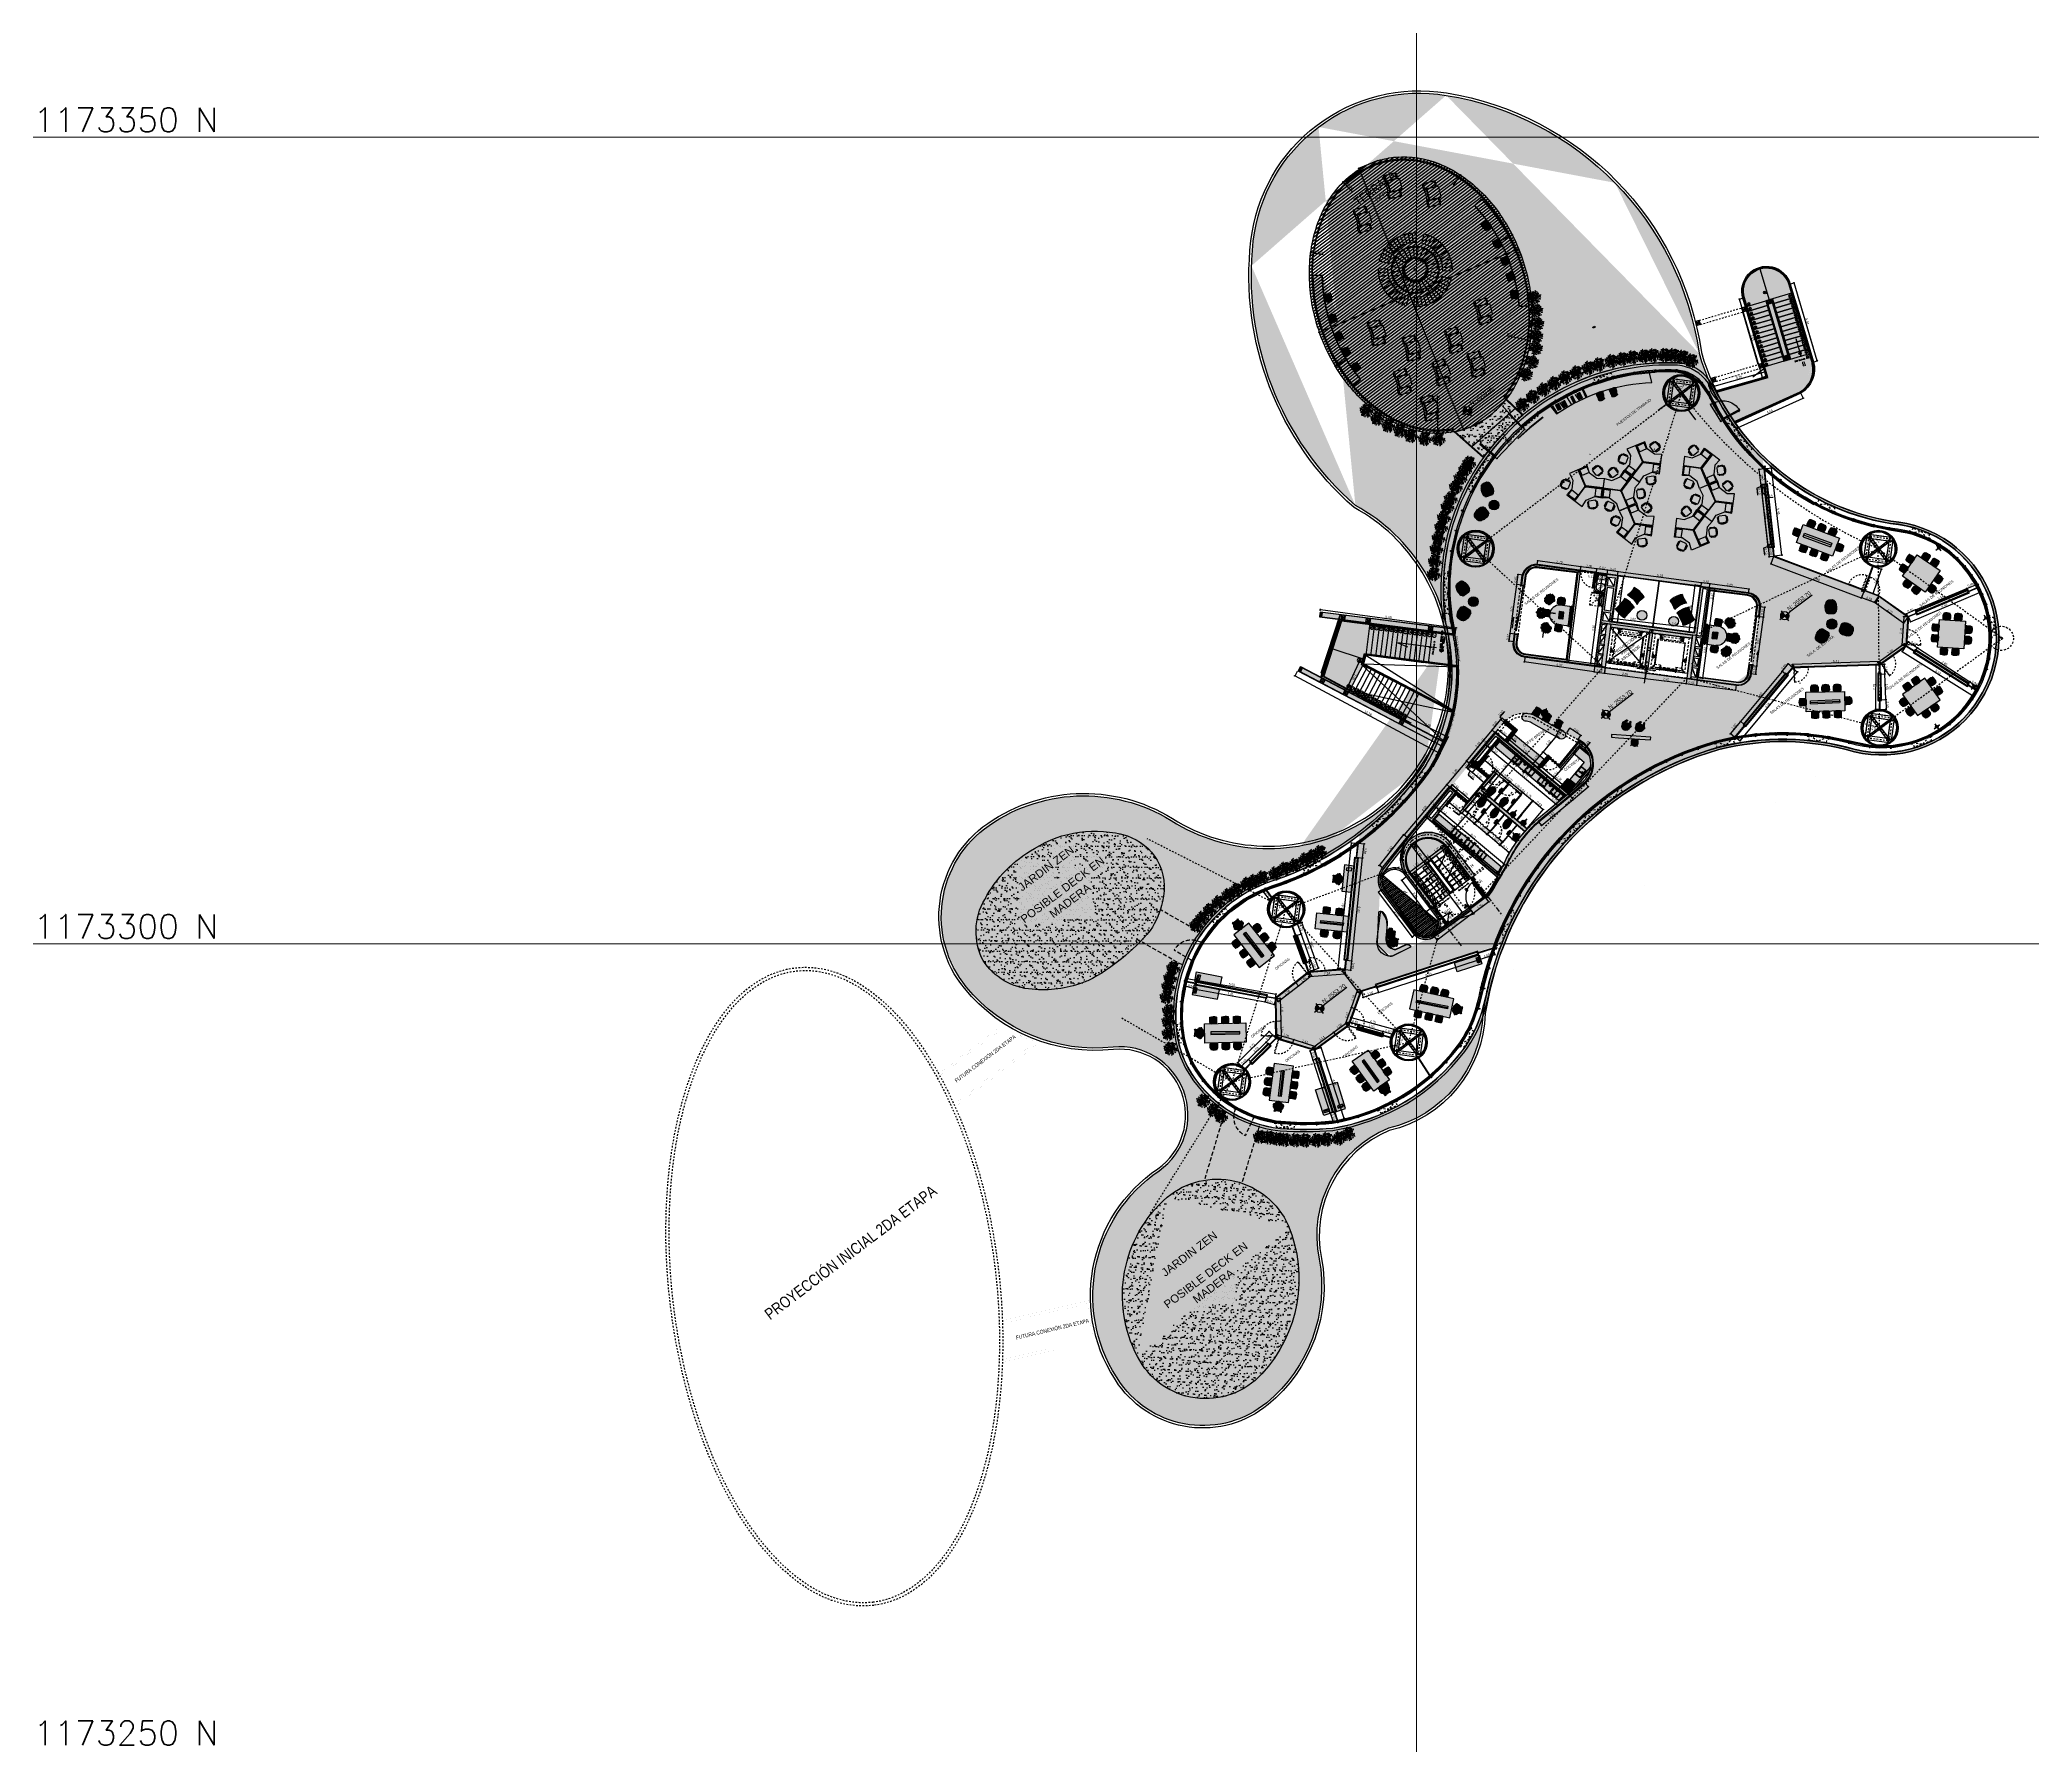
# Model space of a CAD drawing. Header units: millimetres. Extents: x 836200 to 838100, y 1173100 to 1174502.
# Drawn here: x 837764.7 to 837888.2, y 1173250.3 to 1173356 of the extents above; entities that cross this region are included whole.
import ezdxf
from ezdxf.enums import TextEntityAlignment as Align

# ---------------------------------------------------------------- set-up
doc = ezdxf.new("R2010")
doc.units = ezdxf.units.MM
for name, pattern in [('BORDER', [1.75, 0.5, -0.25, 0.5, -0.25, 0, -0.25]), ('CENTERX2', [101.6, 63.5, -12.7, 12.7, -12.7]), ('DASHDOT2', [0.5, 0.25, -0.125, 0, -0.125]), ('HIDDEN', [0.375, 0.25, -0.125]), ('HIDDEN2', [0.1875, 0.125, -0.0625]), ('HIDDENX2', [19.05, 12.7, -6.35]), ('KCIG-AP-DW-XR-VENTANERIA$0$HIDDEN', [0.375, 0.25, -0.125]), ('KCIG-DD-DW-A-INTERIORES STUDIO SUR$0$HIDDEN2', [0.1875, 0.125, -0.0625]), ('OLD-ANT-PLANTAS PROPUESTAS$0$DASHDOT2', [0.5, 0.25, -0.125, 0, -0.125]), ('OLD-ANT-PLANTAS PROPUESTAS$0$HIDDEN', [0.375, 0.25, -0.125]), ('OLD-ANT-PLANTAS PROPUESTAS$0$HIDDEN2', [0.1875, 0.125, -0.0625]), ('OLD-ANT-PLANTAS PROPUESTAS$0$KCIG-AP-DW-XR-PUNTOS FIJOS$0$DASHED', [0.75, 0.5, -0.25]), ('OLD-ANT-PLANTAS PROPUESTAS$0$KCIG-AP-DW-XR-PUNTOS FIJOS$0$DASHED2', [9.525, 6.35, -3.175]), ('OLD-ANT-PLANTAS PROPUESTAS$0$KCIG-AP-DW-XR-PUNTOS FIJOS$0$HIDDEN', [9.525, 6.35, -3.175]), ('OLD-ANT-PLANTAS PROPUESTAS$0$KCIG-AP-DW-XR-PUNTOS FIJOS$0$HIDDEN2', [0.1875, 0.125, -0.0625]), ('OLD-ANT-PLANTAS PROPUESTAS$0$KCIG-AP-DW-XR-VENTANERIA$0$HIDDEN', [0.375, 0.25, -0.125]), ('OLD-ANT-PLANTAS PROPUESTAS$0$KCIG-XR-ESTRUCTURA$0$ACAD_ISO10W100', [18, 12, -3, 0, -3]), ('OLD-ANT-PLANTAS PROPUESTAS$0$KCIG-XR-ESTRUCTURA$0$HIDDEN2', [0.1875, 0.125, -0.0625]), ('OLD-ANT-PLANTAS PROPUESTAS$0$KCIG-XR-ESTRUCTURA$0$PHANTOM2', [1.25, 0.625, -0.125, 0.125, -0.125, 0.125, -0.125])]:
    doc.linetypes.add(name, pattern=pattern)
for name, color, linetype in [('.', 255, 'Continuous'), ('0-ACHU1', 251, 'Continuous'), ('0-ACHU3', 253, 'Continuous'), ('1-INT HATCH 3 PISO', 1, 'Continuous'), ('1MURO', 5, 'Continuous'), ('25 Ejes N.', 5, 'Continuous'), ('251', 251, 'Continuous'), ('251 Amoblimiento', 251, 'Continuous'), ('255 mueble', 255, 'Continuous'), ('A-ANOTAC-SIMBOLO', 3, 'Continuous'), ('A-ELIPSES ESPACIOS', 5, 'Continuous'), ('A-FONDO_251', 251, 'Continuous'), ('A-Linea-1', 1, 'Continuous'), ('A-Linea-2', 2, 'Continuous'), ('A-Linea-4', 4, 'Continuous'), ('Accesorios', 1, 'Continuous'), ('achu blanco', 255, 'Continuous'), ('AMBIENTACION', 1, 'Continuous'), ('AMOBLAMIENTO', 1, 'Continuous'), ('ARBOLES', 1, 'Continuous'), ('AUTOMOBILES', 1, 'Continuous'), ('BB LONCHERIA  30-09-2015$0$.', 7, 'Continuous'), ('BB LONCHERIA  30-09-2015$0$INT-MUEBLES', 1, 'Continuous'), ('DETALLES', 3, 'Continuous'), ('DOTACION', 7, 'Continuous'), ('EJE APARATO', 1, 'DASHDOT2'), ('F3', 1, 'Continuous'), ('hatch ciruclación', 41, 'Continuous'), ('IN-MOBILIARIO', 251, 'Continuous'), ('INT-APARATOS W.C', 1, 'Continuous'), ('INT-AREA BODEGAS', 251, 'Continuous'), ('INT-MUEBLES', 251, 'Continuous'), ('INT-MUROS-01', 5, 'Continuous'), ('INT-REVESTIMIENTOS', 1, 'Continuous'), ('INT-VIDRIO', 1, 'Continuous'), ('INT_COTAS 100', 2, 'Continuous'), ('INT_REVESTIMIENTO', 1, 'Continuous'), ('KCIG-AP-DW-XR-PUNTOS FIJOS$0$ES-ESTRUCTURA', 6, 'Continuous'), ('KCIG-AP-DW-XR-VENTANERIA$0$A-A PERFIL ESTRUCTURAL VENTANERIA', 1, 'Continuous'), ('KCIG-AP-DW-XR-VENTANERIA$0$A-Linea-1', 1, 'Continuous'), ('KCIG-DD-DW-A-INTERIORES STUDIO SUR$0$IN-MOBILIARIO', 252, 'Continuous'), ('KCIG-DD-DW-A-INTERIORES STUDIO SUR$0$IN-PUERTAS', 1, 'Continuous'), ('MOBILIARIO', 1, 'Continuous'), ('MUEBLE', 8, 'Continuous'), ('MUEBLES', 1, 'Continuous'), ('MUEBLES-01', 251, 'Continuous'), ('OLD-ANT-PLANTAS PROPUESTAS$0$A-ANOTAC-TEXTO', 1, 'Continuous'), ('OLD-ANT-PLANTAS PROPUESTAS$0$A-BORDE DE LOSA PERFIL IPE', 2, 'Continuous'), ('OLD-ANT-PLANTAS PROPUESTAS$0$A-EJES', 251, 'OLD-ANT-PLANTAS PROPUESTAS$0$KCIG-XR-ESTRUCTURA$0$ACAD_ISO10W100'), ('OLD-ANT-PLANTAS PROPUESTAS$0$A-ESTRUCTURA', 5, 'Continuous'), ('OLD-ANT-PLANTAS PROPUESTAS$0$A-FONDO_250', 250, 'Continuous'), ('OLD-ANT-PLANTAS PROPUESTAS$0$A-FONDO_251', 251, 'Continuous'), ('OLD-ANT-PLANTAS PROPUESTAS$0$A-FONDO_253', 253, 'Continuous'), ('OLD-ANT-PLANTAS PROPUESTAS$0$A-FONDO_255', 255, 'Continuous'), ('OLD-ANT-PLANTAS PROPUESTAS$0$A-Linea-1', 1, 'Continuous'), ('OLD-ANT-PLANTAS PROPUESTAS$0$A-Linea-3', 3, 'Continuous'), ('OLD-ANT-PLANTAS PROPUESTAS$0$A-MOB-FIJO', 2, 'Continuous'), ('OLD-ANT-PLANTAS PROPUESTAS$0$A-MURO INTERIOR', 4, 'Continuous'), ('OLD-ANT-PLANTAS PROPUESTAS$0$A-MURO INTERIOR NUEVO', 5, 'Continuous'), ('OLD-ANT-PLANTAS PROPUESTAS$0$A-MUROS BAJOS', 3, 'Continuous'), ('OLD-ANT-PLANTAS PROPUESTAS$0$A-PROYECCION', 1, 'OLD-ANT-PLANTAS PROPUESTAS$0$HIDDEN2'), ('OLD-ANT-PLANTAS PROPUESTAS$0$A-PROYECCION 2', 2, 'OLD-ANT-PLANTAS PROPUESTAS$0$HIDDEN2'), ('OLD-ANT-PLANTAS PROPUESTAS$0$A-PROYECCION ESTRUCTURA', 250, 'OLD-ANT-PLANTAS PROPUESTAS$0$KCIG-XR-ESTRUCTURA$0$HIDDEN2'), ('OLD-ANT-PLANTAS PROPUESTAS$0$A-SOLIDO MUROS', 251, 'Continuous'), ('OLD-ANT-PLANTAS PROPUESTAS$0$A-TEXTO', 3, 'Continuous'), ('OLD-ANT-PLANTAS PROPUESTAS$0$A-TEXTO NIVELES', 2, 'Continuous'), ('OLD-ANT-PLANTAS PROPUESTAS$0$A-textos 1', 3, 'Continuous'), ('OLD-ANT-PLANTAS PROPUESTAS$0$BAÑOS', 1, 'Continuous'), ('OLD-ANT-PLANTAS PROPUESTAS$0$EJE APARATO', 1, 'OLD-ANT-PLANTAS PROPUESTAS$0$DASHDOT2'), ('OLD-ANT-PLANTAS PROPUESTAS$0$INT-MUEBLES FIJOS', 2, 'Continuous'), ('OLD-ANT-PLANTAS PROPUESTAS$0$INT-MUROS', 5, 'Continuous'), ('OLD-ANT-PLANTAS PROPUESTAS$0$INT-PT-VT-PV', 1, 'Continuous'), ('OLD-ANT-PLANTAS PROPUESTAS$0$KCIG-AP-DW-XR-PUNTOS FIJOS$0$A-ANOTAC-SIMBOLO', 9, 'Continuous'), ('OLD-ANT-PLANTAS PROPUESTAS$0$KCIG-AP-DW-XR-PUNTOS FIJOS$0$A-ESCALERA', 3, 'Continuous'), ('OLD-ANT-PLANTAS PROPUESTAS$0$KCIG-AP-DW-XR-PUNTOS FIJOS$0$A-ESCALERA PELDAÑO', 2, 'OLD-ANT-PLANTAS PROPUESTAS$0$KCIG-AP-DW-XR-PUNTOS FIJOS$0$HIDDEN2'), ('OLD-ANT-PLANTAS PROPUESTAS$0$KCIG-AP-DW-XR-PUNTOS FIJOS$0$A-MURO INTERIOR', 4, 'Continuous'), ('OLD-ANT-PLANTAS PROPUESTAS$0$KCIG-AP-DW-XR-PUNTOS FIJOS$0$A-PASAMANOS', 1, 'Continuous'), ('OLD-ANT-PLANTAS PROPUESTAS$0$KCIG-AP-DW-XR-PUNTOS FIJOS$0$A-PROYECCION 2', 2, 'OLD-ANT-PLANTAS PROPUESTAS$0$KCIG-AP-DW-XR-PUNTOS FIJOS$0$HIDDEN2'), ('OLD-ANT-PLANTAS PROPUESTAS$0$KCIG-AP-DW-XR-PUNTOS FIJOS$0$marco', 2, 'Continuous'), ('OLD-ANT-PLANTAS PROPUESTAS$0$KCIG-AP-DW-XR-VENTANERIA$0$A-A BORDILLO', 1, 'Continuous'), ('OLD-ANT-PLANTAS PROPUESTAS$0$KCIG-XR-ESTRUCTURA$0$A-FONDO_250', 250, 'Continuous'), ('OLD-ANT-PLANTAS PROPUESTAS$0$KCIG-XR-ESTRUCTURA$0$A-FONDO_252', 252, 'Continuous'), ('OLD-ANT-PLANTAS PROPUESTAS$0$KCIG-XR-ESTRUCTURA$0$A-FONDO_253', 253, 'Continuous'), ('OLD-ANT-PLANTAS PROPUESTAS$0$KCIG-XR-ESTRUCTURA$0$A-Linea-1', 1, 'Continuous'), ('OLD-ANT-PLANTAS PROPUESTAS$0$KCIG-XR-ESTRUCTURA$0$A-Linea-3', 3, 'Continuous'), ('OLD-ANT-PLANTAS PROPUESTAS$0$KCIG-XR-ESTRUCTURA$0$A-MURO INTERIOR', 4, 'Continuous'), ('OLD-ANT-PLANTAS PROPUESTAS$0$KCIG-XR-ESTRUCTURA$0$A-PASAMANOS', 1, 'Continuous'), ('OLD-ANT-PLANTAS PROPUESTAS$0$KCIG-XR-ESTRUCTURA$0$A-SOLIDO MUROS', 251, 'Continuous'), ('OLD-ANT-PLANTAS PROPUESTAS$0$KCIG-XR-ESTRUCTURA$0$A-TEXTO', 3, 'Continuous'), ('OLD-ANT-PLANTAS PROPUESTAS$0$KCIG-XR-ESTRUCTURA$0$ES-ESTRUCTURA', 6, 'Continuous'), ('OLD-ANT-PLANTAS PROPUESTAS$0$KCIG-XR-ESTRUCTURA$0$ES-SOLIDO ESTRUCTURA', 250, 'Continuous'), ('OLD-ANT-PLANTAS PROPUESTAS$0$KCIG-XR-ESTRUCTURA$0$G-LINEA DE EJE', 1, 'OLD-ANT-PLANTAS PROPUESTAS$0$KCIG-XR-ESTRUCTURA$0$PHANTOM2'), ('OLD-ANT-PLANTAS PROPUESTAS$0$MURO', 5, 'Continuous'), ('OLD-ANT-PLANTAS PROPUESTAS$0$PUERTAS', 1, 'Continuous'), ('PERSONAS', 1, 'Continuous'), ('PISOS-08', 8, 'Continuous'), ('Proy-1', 251, 'HIDDEN2'), ('pv', 1, 'Continuous'), ('SIM-CONCRETO', 8, 'Continuous'), ('SIM-EJES', 8, 'CENTERX2'), ('SIM-OCULTOS', 8, 'HIDDENX2'), ('SIM-TUBO 4x4mm', 122, 'Continuous'), ('SIM-TUBO 8x5.5', 212, 'Continuous'), ('WC', 1, 'Continuous')]:
    doc.layers.add(name, color=color, linetype=linetype)
for name, color, linetype, lineweight in [('255', 255, 'Continuous', 25), ('Coordenadas', 8, 'Continuous', 9), ('OLD-ANT-PLANTAS PROPUESTAS$0$KCIG-AP-DW-XR-PUNTOS FIJOS$0$0[puertas y ventanas]', 1, 'Continuous', 13), ('OLD-ANT-PLANTAS PROPUESTAS$0$KCIG-XR-ESTRUCTURA$0$A-ANOTAC. REVICION', 30, 'Continuous', 40)]:
    doc.layers.add(name, color=color, linetype=linetype, lineweight=lineweight)
doc.styles.add('ARIAL', font='arial.ttf')
doc.styles.add('OLD-ANT-PLANTAS PROPUESTAS$0$1-100', font='romans.shx', dxfattribs={"height": 0.2})
doc.styles.add('OLD-ANT-PLANTAS PROPUESTAS$0$2-100', font='arial.ttf', dxfattribs={"height": 0.26})
doc.styles.add('OLD-ANT-PLANTAS PROPUESTAS$0$ARIAL EE', font='arial.ttf')
doc.styles.add('OLD-ANT-PLANTAS PROPUESTAS$0$ARIALNARROW', font='ARIALN.TTF', dxfattribs={"height": 0.13})
doc.styles.add('OLD-ANT-PLANTAS PROPUESTAS$0$KCIG-AP-DW-XR-PUNTOS FIJOS$0$jb', font='swisscl.ttf')
doc.styles.add('OLD-ANT-PLANTAS PROPUESTAS$0$KCIG-AP-DW-XR-PUNTOS FIJOS$0$ROMANS', font='romans')
doc.styles.add('OLD-ANT-PLANTAS PROPUESTAS$0$KCIG-AP-DW-XR-PUNTOS FIJOS$0$TEXT', font='romans.shx', dxfattribs={"width": 0.8})
doc.styles.add('OLD-ANT-PLANTAS PROPUESTAS$0$KCIG-XR-ESTRUCTURA$0$2-75', font='arial.ttf', dxfattribs={"height": 0.195})
doc.styles.add('OLD-ANT-PLANTAS PROPUESTAS$0$KCIG-XR-ESTRUCTURA$0$jb', font='swisscl.ttf')
doc.styles.add('ROMANS', font='romans')
doc.styles.get("Standard").update_dxf_attribs({"font": 'arial.ttf'})
doc.styles.add('TEXT', font='romans.shx', dxfattribs={"width": 0.8})
doc.dimstyles.new('Cotas100', dxfattribs={"dimtxt": 0.14, "dimasz": 0.1, "dimexe": 0.01, "dimexo": 0.01, "dimgap": 0.04, "dimtad": 1, "dimzin": 1, "dimdsep": 46, "dimtxsty": 'ARIAL', "dimblk": 'SMALL', "dimcen": 0.3, "dimclrd": 2, "dimclre": 2, "dimclrt": 1, "dimazin": 2, "dimtfac": 1, "dimtofl": 0, "dimtmove": 0, "dimatfit": 3, "dimldrblk": 'OBLIQUE', "dimfxl": 1, "dimtolj": 1, "dimlwd": -1, "dimlwe": -1, "dimarcsym": 0})
doc.dimstyles.get("Standard").update_dxf_attribs({"dimtxt": 0.18, "dimasz": 0.18, "dimexe": 0.18, "dimexo": 0.0625, "dimgap": 0.09, "dimtad": 0, "dimtih": 1, "dimtoh": 1, "dimdec": 4, "dimzin": 0, "dimdsep": 46, "dimtxsty": 'Standard', "dimcen": 0.09, "dimadec": 0, "dimazin": 0, "dimtfac": 1, "dimtdec": 4, "dimtofl": 0, "dimtmove": 0, "dimatfit": 3, "dimfxl": 1, "dimtolj": 1, "dimtzin": 0, "dimarcsym": 0})
pattern_1 = [(74.60164, (837267.57583, 1174105.3327), (-0.30799046, 0.3806878), [0, -0.38608, 0, -0.4318, 0, -0.41275]), (44.60164, (837267.5758, 1174105.3327), (-0.0738862, 0.8428821), [0, -0.20828, 0, -0.34798, 0, -0.13335]), (4.60164, (837267.32665, 1174105.14424), (0.6300022, 0.47829721), [0, -0.127, 0, -0.4572, 0, -0.5969]), (354.60164, (837267.32665, 1174105.14424), (0.47450934, 0.63840177), [0, -0.0635, 0, -0.29972, 0, -0.3429])]
pattern_2 = [(360, (-849.747, 1687.621), (9e-16, 6.985), [5.08, -1.905]), (90, (-849.747, 1687.621), (-6.985, 9e-16), [5.08, -1.905])]
pattern_3 = [(140.22772, (838011.712, 1170704.414), (-4.46857, -5.368623), [5.08, -1.905]), (230.22772, (838011.712, 1170704.414), (5.368623, -4.46857), [5.08, -1.905])]
pattern_4 = [(129.03594, (837660.289, 1170824.493), (-5.425606, -4.399207), [5.08, -1.905]), (219.03594, (837660.289, 1170824.493), (4.399207, -5.425606), [5.08, -1.905])]
pattern_5 = [(360, (-849.822, 1688.314), (9e-16, 6.985), [5.08, -1.905]), (90, (-849.822, 1688.314), (-6.985, 9e-16), [5.08, -1.905])]
pattern_6 = [(9e-12, (-849.822, 1688.314), (-1e-12, 6.985), [5.08, -1.905]), (90, (-849.822, 1688.314), (-6.985, -1e-12), [5.08, -1.905])]
pattern_7 = [(45, (-849.8819873, 1687.5950843), (-0.0022450640303, 0.0022450640303), [])]
pattern_8 = [(9e-12, (-850.432, 1688.314), (-1e-12, 6.985), [5.08, -1.905]), (90, (-850.432, 1688.314), (-6.985, -1e-12), [5.08, -1.905])]
pattern_9 = [(180, (850.822, -1688.314), (3e-08, -6.985), [5.08, -1.905]), (270, (850.822, -1688.314), (6.985, 3e-08), [5.08, -1.905])]
pattern_10 = [(180, (851.0446, -1688.314), (3e-08, -6.985), [5.08, -1.905]), (270, (851.0446, -1688.314), (6.985, 3e-08), [5.08, -1.905])]
pattern_11 = [(180, (850.7715, -1688.314), (3e-08, -6.985), [5.08, -1.905]), (270, (850.7715, -1688.314), (6.985, 3e-08), [5.08, -1.905])]
pattern_12 = [(180, (850.762, -1688.314), (3e-08, -6.985), [5.08, -1.905]), (270, (850.762, -1688.314), (6.985, 3e-08), [5.08, -1.905])]
pattern_13 = [(180, (850.781, -1688.314), (3e-08, -6.985), [5.08, -1.905]), (270, (850.781, -1688.314), (6.985, 3e-08), [5.08, -1.905])]
pattern_14 = [(180, (850.807, -1688.314), (3e-08, -6.985), [5.08, -1.905]), (270, (850.807, -1688.314), (6.985, 3e-08), [5.08, -1.905])]
pattern_15 = [(180, (850.771, -1688.314), (3e-08, -6.985), [5.08, -1.905]), (270, (850.771, -1688.314), (6.985, 3e-08), [5.08, -1.905])]
pattern_16 = [(360, (-849.7815, 1686.802), (9e-16, 6.985), [5.08, -1.905]), (90, (-849.7815, 1686.802), (-6.985, 9e-16), [5.08, -1.905])]
pattern_17 = [(45, (-849.7815183, 1686.802251), (-0.0022450640303, 0.0022450640303), [])]
pattern_18 = [(360, (-849.822, 1688.314), (2e-15, 6.985), [5.08, -1.905]), (90, (-849.822, 1688.314), (-6.985, 2e-15), [5.08, -1.905])]
pattern_19 = [(180, (850.65, -1688.314), (3e-08, -6.985), [5.08, -1.905]), (270, (850.65, -1688.314), (6.985, 3e-08), [5.08, -1.905])]
pattern_20 = [(180, (850.7475, -1688.314), (3e-08, -6.985), [5.08, -1.905]), (270, (850.7475, -1688.314), (6.985, 3e-08), [5.08, -1.905])]

# ---------------------------------------------------------------- blocks, each defined once
blk = doc.blocks.new('KCIG-DD-DW-A-INTERIORES STUDIO SUR$0$p90')
at = {"color": 251, "linetype": 'KCIG-DD-DW-A-INTERIORES STUDIO SUR$0$HIDDEN2', "ltscale": 0.5}
blk.add_lwpolyline([(-184.68, 982.03), (-184.68, 982.07), (-185.68, 982.07), (-185.68, 982.03)], close=True, dxfattribs=at)
at = {"ltscale": 0.5}
blk.add_lwpolyline([(-185.56, 982.95), (-185.6, 982.95), (-185.6, 981.95), (-185.56, 981.95)], close=True, dxfattribs=at)
at = {"color": 134, "linetype": 'KCIG-DD-DW-A-INTERIORES STUDIO SUR$0$HIDDEN2', "ltscale": 0.5}
blk.add_circle((-185.58, 982.05), 0.00628, dxfattribs=at)
at = {"color": 251, "linetype": 'KCIG-DD-DW-A-INTERIORES STUDIO SUR$0$HIDDEN2', "ltscale": 0.5}
for centre, radius, start, end in [((-185.58, 982.05), 0.102, 190.758, 259.242), ((-185.56, 982.07), 0.881, 359.9721, 90.0572)]:
    blk.add_arc(centre, radius, start, end, dxfattribs=at)
blk = doc.blocks.new('OLD-ANT-PLANTAS PROPUESTAS$0$A$C5BEE6237')
h = blk.add_hatch(color=255)
h.paths.add_polyline_path([(1, 0.1), (0.95, 0.1), (0.95, 0), (1, 0)])
h.paths.add_polyline_path([(0.95, 0.1), (0.05, 0.1), (0.05, 0), (0.95, 0)])
h.paths.add_polyline_path([(0.05, 0.1), (0, 0.1), (0, 0), (0.05, 0)])
h.paths.add_polyline_path([(0.1, 1), (0.05, 1), (0.05, 0.1), (0.1, 0.1)])
at = {"layer": 'OLD-ANT-PLANTAS PROPUESTAS$0$MURO', "color": 5}
for p, q in [((0, 0.1), (0, 0)), ((1, 0.1), (1, 0))]:
    blk.add_line(p, q, dxfattribs=at)
at = {"layer": 'OLD-ANT-PLANTAS PROPUESTAS$0$PUERTAS', "color": 9, "linetype": 'OLD-ANT-PLANTAS PROPUESTAS$0$HIDDEN2', "ltscale": 0.75}
for p, q in [((0.95, 0.1), (0, 0.1)), ((0.95, 0), (0, 0))]:
    blk.add_line(p, q, dxfattribs=at)
at = {"layer": 'OLD-ANT-PLANTAS PROPUESTAS$0$PUERTAS'}
for points in [[(0.05, 0.1), (0.05, 0), (0, 0), (0, 0.1)], [(0.1, 1), (0.1, 0.1), (0.05, 0.1), (0.05, 1)], [(1, 0.1), (1, 0), (0.95, 0), (0.95, 0.1)]]:
    blk.add_lwpolyline(points, close=True, dxfattribs=at)
at = {"layer": 'OLD-ANT-PLANTAS PROPUESTAS$0$PUERTAS', "color": 9, "linetype": 'OLD-ANT-PLANTAS PROPUESTAS$0$HIDDEN2', "ltscale": 0.75}
blk.add_arc((0.05, 0.1), 0.9, 353.6206, 90, dxfattribs=at)
blk = doc.blocks.new('BB LONCHERIA  30-09-2015$0$D2_TABOURET_HAUT_SEAT')
for points in [[(-0.19, 0, -0.414214), (0, 0.19, -0.414214), (0.19, 0, -0.414214), (0, -0.19, -0.414214)], [(-0.17, 0, -0.414214), (0, 0.17, -0.414214), (0.17, 0, -0.414214), (0, -0.17, -0.414214)], [(-0.17, 0, -0.414214), (0, 0.17, -0.414214), (0.17, 0, -0.414214), (0, -0.17, -0.414214)], [(-0.03, 0, -0.414214), (0, 0.03, -0.414214), (0.03, 0, -0.414214), (0, -0.03, -0.414214)]]:
    blk.add_lwpolyline(points, format="xyb", close=True)
at = {"linetype": 'Continuous', "lineweight": 5}
blk.add_point((0, 0), dxfattribs=at)
blk = doc.blocks.new('BB LONCHERIA  30-09-2015$0$TABOURET_HAUT')
at = {"layer": 'BB LONCHERIA  30-09-2015$0$.', "true_color": 0xffffff}
h = blk.add_hatch(color=7, dxfattribs=at)
h.dxf.hatch_style = 1
edge = h.paths.add_edge_path()
edge.add_line((0.21, -0.01), (0.19, -0.01))
edge.add_arc((0, 0), 0.19, 273.058, 356.983, ccw=False)
edge.add_line((0.01, -0.19), (0.01, -0.21))
edge.add_arc((0, 0), 0.211, 272.7457, 357.2819)
edge = h.paths.add_edge_path()
edge.add_line((0.01, 0.21), (0.01, 0.19))
edge.add_arc((0, 0), 0.19, 3.058, 86.942, ccw=False)
edge.add_line((0.19, 0.01), (0.21, 0.01))
edge.add_arc((0, 0), 0.211, 2.7457, 87.2543)
edge = h.paths.add_edge_path()
edge.add_line((-0.21, 0.01), (-0.19, 0.01))
edge.add_arc((0, 0), 0.19, 93.017, 176.942, ccw=False)
edge.add_line((-0.01, 0.19), (-0.01, 0.21))
edge.add_arc((0, 0), 0.211, 92.7181, 177.2543)
edge = h.paths.add_edge_path()
edge.add_line((-0.19, -0.01), (-0.21, -0.01))
edge.add_arc((0, 0), 0.211, 182.7181, 267.2819)
edge.add_line((-0.01, -0.21), (-0.01, -0.19))
edge.add_arc((0, 0), 0.19, 183.017, 266.983, ccw=False)
edge = h.paths.add_edge_path()
edge.add_arc((0, 0), 0.19, 266.983, 273.058, ccw=False)
edge.add_line((-0.01, -0.19), (-0.01, -0.29))
edge.add_arc((0, -0.29), 0.00999, 178.9468, 239.2665)
edge.add_arc((0, -0.29), 0.00999, 239.2665, 299.5862)
edge.add_arc((0, -0.29), 0.00999, 299.5862, 359.9058)
edge.add_line((0.01, -0.29), (0.01, -0.19))
edge = h.paths.add_edge_path()
edge.add_arc((0, 0), 0.19, -3.017, 3.058, ccw=False)
edge.add_line((0.19, -0.01), (0.29, -0.01))
edge.add_arc((0.29, 0), 0.00999, 268.9468, 329.2665)
edge.add_arc((0.29, 0), 0.00999, 329.2665, 389.5862)
edge.add_arc((0.29, 0), 0.00999, 29.5862, 89.9058)
edge.add_line((0.29, 0.01), (0.19, 0.01))
edge = h.paths.add_edge_path()
edge.add_arc((0, 0), 0.19, 86.942, 93.017, ccw=False)
edge.add_line((0.01, 0.19), (0.01, 0.29))
edge.add_arc((0, 0.29), 0.00999, 0.0942, 60.4138)
edge.add_arc((0, 0.29), 0.00999, 60.4138, 120.7335)
edge.add_arc((0, 0.29), 0.00999, 120.7335, 181.0532)
edge.add_line((-0.01, 0.29), (-0.01, 0.19))
edge = h.paths.add_edge_path()
edge.add_arc((0, 0), 0.19, 176.942, 183.017, ccw=False)
edge.add_line((-0.19, 0.01), (-0.29, 0.01))
edge.add_arc((-0.29, 0), 0.00999, 90.0942, 150.4138)
edge.add_arc((-0.29, 0), 0.00999, 150.4138, 210.7335)
edge.add_arc((-0.29, 0), 0.00999, 210.7335, 271.0532)
edge.add_line((-0.29, -0.01), (-0.19, -0.01))
edge = h.paths.add_edge_path(flags=16)
edge.add_arc((0, 0), 0.174, 90, 180, ccw=False)
edge.add_arc((0, 0), 0.174, 0, 90, ccw=False)
edge.add_arc((0, 0), 0.174, -90, 0, ccw=False)
edge.add_arc((0, 0), 0.174, 180, 270, ccw=False)
edge = h.paths.add_edge_path(flags=0)
edge.add_arc((0, 0), 0.025, 90, 180, ccw=False)
edge.add_arc((0, 0), 0.025, 0, 90, ccw=False)
edge.add_arc((0, 0), 0.025, -90, 0, ccw=False)
edge.add_arc((0, 0), 0.025, 180, 270, ccw=False)
edge = h.paths.add_edge_path()
edge.add_arc((0, 0), 0.19, 90, 180, ccw=False)
edge.add_arc((0, 0), 0.19, 0, 90, ccw=False)
edge.add_arc((0, 0), 0.19, -90, 0, ccw=False)
edge.add_arc((0, 0), 0.19, 180, 270, ccw=False)
h = blk.add_hatch(color=7, dxfattribs=at)
h.dxf.hatch_style = 1
edge = h.paths.add_edge_path(flags=0)
edge.add_arc((0, 0), 0.174, 90, 180, ccw=False)
edge.add_arc((0, 0), 0.174, 0, 90, ccw=False)
edge.add_arc((0, 0), 0.174, -90, 0, ccw=False)
edge.add_arc((0, 0), 0.174, 180, 270, ccw=False)
edge = h.paths.add_edge_path(flags=0)
edge.add_arc((0, 0), 0.025, 90, 180, ccw=False)
edge.add_arc((0, 0), 0.025, 0, 90, ccw=False)
edge.add_arc((0, 0), 0.025, -90, 0, ccw=False)
edge.add_arc((0, 0), 0.025, 180, 270, ccw=False)
edge = h.paths.add_edge_path()
edge.add_arc((0, 0), 0.19, 90, 180, ccw=False)
edge.add_arc((0, 0), 0.19, 0, 90, ccw=False)
edge.add_arc((0, 0), 0.19, -90, 0, ccw=False)
edge.add_arc((0, 0), 0.19, 180, 270, ccw=False)
edge = h.paths.add_edge_path(flags=16)
edge.add_arc((0, 0), 0.174, 90, 180, ccw=False)
edge.add_arc((0, 0), 0.174, 0, 90, ccw=False)
edge.add_arc((0, 0), 0.174, -90, 0, ccw=False)
edge.add_arc((0, 0), 0.174, 180, 270, ccw=False)
h = blk.add_hatch(color=7, dxfattribs=at)
h.dxf.hatch_style = 1
edge = h.paths.add_edge_path()
edge.add_arc((0, 0), 0.174, 0, 360)
for points in [[(-0.19, -0.01), (-0.19, -0.01, -0.026513), (-0.19, 0.01), (-0.19, 0.01), (-0.29, 0.01, 0.269445), (-0.3, 0, 0.269445), (-0.3, -0.01, 0.269445), (-0.29, -0.01)], [(-0.21, 0.01), (-0.19, 0.01, -0.383489), (-0.01, 0.19), (-0.01, 0.21, 0.386551), (-0.21, 0.01)], [(-0.01, 0.19), (-0.01, 0.19, -0.026513), (0.01, 0.19), (0.01, 0.19), (0.01, 0.29, 0.269445), (0, 0.3, 0.269445), (-0.01, 0.3, 0.269445), (-0.01, 0.29)], [(0.01, 0.21), (0.01, 0.19, -0.383283), (0.19, 0.01), (0.21, 0.01, 0.386412), (0.01, 0.21)], [(0.19, 0.01), (0.19, 0.01, -0.026513), (0.19, -0.01), (0.19, -0.01), (0.29, -0.01, 0.269445), (0.3, -0.01, 0.269445), (0.3, 0), (0.3, 0, 0.269445), (0.29, 0.01)], [(-0.19, -0.01), (-0.21, -0.01, 0.38669), (-0.01, -0.21), (-0.01, -0.19, -0.383694), (-0.19, -0.01)], [(0.01, -0.19), (0.01, -0.19, -0.026513), (-0.01, -0.19), (-0.01, -0.19), (-0.01, -0.29, 0.269445), (-0.01, -0.3, 0.269445), (0, -0.3, 0.269445), (0.01, -0.29)], [(0.21, -0.01), (0.19, -0.01, -0.383489), (0.01, -0.19), (0.01, -0.21, 0.386551), (0.21, -0.01)]]:
    blk.add_lwpolyline(points, format="xyb", close=True)
blk.add_circle((0, 0), 0.174)
at = {"linetype": 'Continuous', "lineweight": 5}
blk.add_point((0, 0), dxfattribs=at)
blk.add_blockref('BB LONCHERIA  30-09-2015$0$D2_TABOURET_HAUT_SEAT', (0, 0))
blk = doc.blocks.new('SILLA INTERLOCUTORA')
at = {"layer": 'INT-MUEBLES', "true_color": 0xffffff}
h = blk.add_hatch(color=7, dxfattribs=at)
h.paths.add_polyline_path([(0.04, 0.21, 0.424282), (0.03, 0.18), (0.03, 0.17, 0.404043), (0.06, 0.16, -0.16096), (0.4, 0.16, 0.404043), (0.43, 0.17), (0.43, 0.18, 0.424282), (0.42, 0.21, 0.161266)])
h.paths.add_polyline_path([(0.06, 0.16, -0.386273), (0.03, 0.17, 0.034472), (0.02, 0.16, 0.339475), (0.06, 0.15, -0.16096), (0.4, 0.15, 0.339475), (0.44, 0.16, 0.034472), (0.43, 0.17, -0.386273), (0.4, 0.16, 0.16096)])
h.paths.add_polyline_path([(0.46, 0.1, 0.17154), (0.44, 0.16, -0.339475), (0.4, 0.15, 0.16096), (0.06, 0.15, -0.339475), (0.02, 0.16, 0.17154), (0, 0.1), (0, -0.1, 0.414214), (0.1, -0.2), (0.36, -0.2, 0.414214), (0.46, -0.1)])
at = {"layer": 'INT-MUEBLES'}
for points in [[(0.03, 0.17, 0.207238), (0, 0.1), (0, -0.1, 0.414214), (0.1, -0.2), (0.36, -0.2, 0.414214), (0.46, -0.1), (0.46, 0.1, 0.207238), (0.43, 0.17)], [(0.44, 0.16, -0.339475), (0.4, 0.15, 0.16096), (0.06, 0.15, -0.339475), (0.02, 0.16, -0.339475)]]:
    blk.add_lwpolyline(points, format="xyb", dxfattribs=at)
blk.add_lwpolyline([(0.04, 0.21, -0.161266), (0.42, 0.21, -0.424282), (0.43, 0.18), (0.43, 0.17, -0.404043), (0.4, 0.16, 0.16096), (0.06, 0.16, -0.404043), (0.03, 0.17), (0.03, 0.18, -0.424282)], format="xyb", close=True, dxfattribs=at)
blk = doc.blocks.new('KCIG-DD-DW-A-INTERIORES STUDIO SUR$0$S3')
at = {"layer": 'INT-MUEBLES', "true_color": 0xffffff}
h = blk.add_hatch(color=7, dxfattribs=at)
h.dxf.hatch_style = 1
edge = h.paths.add_edge_path(flags=16)
edge.add_arc((220.07, 822.79), 0.0395, 0, 360)
edge = h.paths.add_edge_path()
edge.add_line((220.07, 822.87), (220.14, 823.09))
edge.add_arc((220.17, 823.08), 0.0253, -18, 162, ccw=False)
edge.add_line((220.19, 823.08), (220.12, 822.85))
edge.add_arc((220.14, 822.85), 0.0253, 162, 270)
edge.add_line((220.14, 822.82), (220.38, 822.82))
edge.add_arc((220.38, 822.79), 0.0253, -90, 90, ccw=False)
edge.add_line((220.38, 822.77), (220.14, 822.77))
edge.add_arc((220.14, 822.74), 0.0253, 90, 198)
edge.add_line((220.12, 822.74), (220.19, 822.51))
edge.add_arc((220.17, 822.51), 0.0253, -162, 18, ccw=False)
edge.add_line((220.14, 822.5), (220.07, 822.72))
edge.add_arc((220.05, 822.71), 0.0253, 18, 126)
edge.add_line((220.03, 822.73), (219.84, 822.6))
edge.add_arc((219.83, 822.62), 0.0253, 126, 306, ccw=False)
edge.add_line((219.81, 822.64), (220, 822.77))
edge.add_arc((219.99, 822.79), 0.0253, 306, 414)
edge.add_line((220, 822.82), (219.81, 822.95))
edge.add_arc((219.83, 822.97), 0.0253, 54, 234, ccw=False)
edge.add_line((219.84, 822.99), (220.03, 822.86))
edge.add_arc((220.05, 822.88), 0.0253, 234, 342)
edge = h.paths.add_edge_path()
edge.add_arc((220.19, 822.49), 0.0165, 270, 360)
edge.add_line((220.21, 822.49), (220.21, 822.54))
edge.add_arc((220.19, 822.54), 0.0165, 0, 90)
edge.add_line((220.19, 822.56), (219.99, 822.56))
edge.add_arc((219.99, 822.54), 0.0165, 90, 180)
edge.add_line((219.97, 822.54), (219.97, 822.49))
edge.add_arc((219.99, 822.49), 0.0165, 180, 270)
edge.add_line((219.99, 822.48), (220.19, 822.48))
edge = h.paths.add_edge_path()
edge.add_arc((220.19, 823.04), 0.0165, 270, 360)
edge.add_line((220.21, 823.04), (220.21, 823.1))
edge.add_arc((220.19, 823.1), 0.0165, 0, 90)
edge.add_line((220.19, 823.11), (219.99, 823.11))
edge.add_arc((219.99, 823.1), 0.0165, 90, 180)
edge.add_line((219.97, 823.1), (219.97, 823.04))
edge.add_arc((219.99, 823.04), 0.0165, 180, 270)
edge.add_line((219.99, 823.03), (220.19, 823.03))
edge = h.paths.add_edge_path(flags=17)
edge.add_arc((220.2, 822.96), 0.079, 17.1231, 86.7657)
edge.add_arc((219.65, 822.79), 0.651, 342.8769, 377.1231)
edge.add_arc((220.2, 822.63), 0.079, 273.2343, 342.8769)
edge.add_arc((220.29, 822.58), 0.0231, 160.9445, 341.109)
edge.add_line((219.92, 822.53), (219.97, 822.53))
edge.add_arc((219.92, 822.61), 0.079, 180.0191, 269.9809)
edge.add_arc((220.29, 823.01), 0.023, 19.0363, 198.953)
edge.add_line((219.92, 823.06), (219.97, 823.06))
edge.add_arc((219.92, 822.98), 0.079, 90.0191, 179.9809)
edge.add_arc((219.65, 822.79), 0.697, 341.0327, 378.9742)
edge.add_line((219.84, 822.98), (219.84, 822.61))
h = blk.add_hatch(color=7, dxfattribs=at)
h.dxf.hatch_style = 1
h.paths.add_polyline_path([(219.84, 822.66), (219.84, 822.93), (220, 822.82, -0.509525), (220, 822.77)])
h.paths.add_polyline_path([(220.07, 822.87, -0.509525), (220.03, 822.86), (219.84, 822.99, -0.367619), (219.92, 823.06), (219.97, 823.06), (219.97, 823.04, 0.414214), (219.99, 823.03), (220.12, 823.03)])
h.paths.add_polyline_path([(220.3, 822.82), (220.14, 822.82, -0.509525), (220.12, 822.85), (220.18, 823.03), (220.19, 823.03, 0.364602), (220.21, 823.04, -0.31039), (220.28, 822.99, -0.065097)])
h.paths.add_polyline_path([(220.28, 822.6, -0.310454), (220.21, 822.55, 0.362784), (220.19, 822.56), (220.18, 822.56), (220.12, 822.74, -0.509525), (220.14, 822.77), (220.3, 822.77, -0.065068)])
h = blk.add_hatch(color=7, dxfattribs=at)
h.dxf.hatch_style = 1
h.paths.add_polyline_path([(219.84, 822.93), (219.84, 822.66), (220, 822.77, 0.509525), (220, 822.82)])
h.paths.add_polyline_path([(220.07, 822.72, 0.509525), (220.03, 822.73), (219.84, 822.6, 0.367619), (219.92, 822.53), (219.97, 822.53), (219.97, 822.54, -0.414214), (219.99, 822.56), (220.12, 822.56)])
h.paths.add_polyline_path([(220.3, 822.77), (220.14, 822.77, 0.509525), (220.12, 822.74), (220.18, 822.56), (220.19, 822.56, -0.364602), (220.21, 822.55, 0.31039), (220.28, 822.6, 0.065097)])
h.paths.add_polyline_path([(220.28, 822.99, 0.310454), (220.21, 823.04, -0.362784), (220.19, 823.03), (220.18, 823.03), (220.12, 822.85, 0.509525), (220.14, 822.82), (220.3, 822.82, 0.065068)])
h = blk.add_hatch(color=7, dxfattribs=at)
h.dxf.hatch_style = 1
h.paths.add_polyline_path([(220.19, 823.08, 1), (220.14, 823.09), (220.12, 823.03), (220.18, 823.03)])
h.paths.add_polyline_path([(220.14, 822.5), (220.12, 822.56), (220.18, 822.56), (220.19, 822.51, -1)])
h.paths.add_polyline_path([(220.03, 822.79, 1), (220.11, 822.79, 1)])
at = {"layer": 'INT-MUEBLES', "linetype": 'ByBlock'}
for p, q in [((220, 822.82), (219.81, 822.95)), ((219.81, 822.64), (220, 822.77)), ((219.84, 822.99), (220.03, 822.86)), ((219.84, 822.98), (219.84, 822.61)), ((220.03, 822.73), (219.84, 822.6)), ((219.92, 823.06), (219.97, 823.06)), ((219.92, 822.53), (219.97, 822.53)), ((219.97, 823.1), (219.97, 823.04)), ((219.97, 822.49), (219.97, 822.54)), ((220.19, 823.11), (219.99, 823.11)), ((220.19, 823.03), (219.99, 823.03)), ((220.19, 822.56), (219.99, 822.56)), ((220.19, 822.48), (219.99, 822.48)), ((220.07, 822.87), (220.14, 823.09)), ((220.14, 822.5), (220.07, 822.72)), ((220.19, 823.08), (220.12, 822.85)), ((220.12, 822.74), (220.19, 822.51)), ((220.14, 822.82), (220.38, 822.82)), ((220.38, 822.77), (220.14, 822.77)), ((220.21, 823.1), (220.21, 823.04)), ((220.21, 822.49), (220.21, 822.54))]:
    blk.add_line(p, q, dxfattribs=at)
blk.add_circle((220.07, 822.79), 0.0395, dxfattribs=at)
for centre, radius, start, end in [((219.83, 822.97), 0.0253, 54, 234), ((219.83, 822.62), 0.0253, 126, 306), ((219.92, 822.98), 0.079, 90.0191, 179.9809), ((219.92, 822.61), 0.079, 180.0191, 269.9809), ((219.99, 823.1), 0.0165, 90, 180), ((219.99, 823.04), 0.0165, 180, 270), ((219.99, 822.54), 0.0165, 90, 180), ((219.99, 822.49), 0.0165, 180, 270), ((219.99, 822.79), 0.0253, 306, 54), ((220.05, 822.88), 0.0253, 234, 342), ((220.05, 822.71), 0.0253, 18, 126), ((220.14, 822.85), 0.0253, 162, 270), ((220.14, 822.74), 0.0253, 90, 198), ((220.17, 823.08), 0.0253, 342, 162), ((220.17, 822.51), 0.0253, 198, 18), ((220.19, 823.1), 0.0165, 0, 90), ((220.19, 823.04), 0.0165, 270, 0), ((220.19, 822.54), 0.0165, 0, 90), ((220.19, 822.49), 0.0165, 270, 0), ((220.2, 822.96), 0.079, 17.1231, 86.7657), ((220.2, 822.63), 0.079, 273.2343, 342.8769), ((220.29, 823.01), 0.023, 19.0363, 198.953), ((220.29, 822.58), 0.0231, 160.9445, 341.109), ((219.65, 822.79), 0.651, 342.8769, 17.1231), ((219.65, 822.79), 0.697, 341.0327, 18.9742), ((220.38, 822.79), 0.0253, 270, 90)]:
    blk.add_arc(centre, radius, start, end, dxfattribs=at)
blk = doc.blocks.new('KCIG-DD-DW-A-INTERIORES STUDIO SUR$0$SALASREUOF')
at = {"layer": '.', "true_color": 0xffffff}
h = blk.add_hatch(color=7, dxfattribs=at)
h.dxf.hatch_style = 1
edge = h.paths.add_edge_path(flags=16)
edge.add_line((216.71, 820.41), (216.9, 820.09))
edge.add_arc((216.93, 820.11), 0.0325, 209.8281, 299.8281)
edge.add_line((216.94, 820.08), (217.14, 820.19))
edge.add_arc((217.13, 820.22), 0.0325, 299.8281, 389.8281)
edge.add_line((217.16, 820.24), (216.97, 820.56))
edge.add_arc((216.94, 820.55), 0.0325, 29.8281, 119.8281)
edge.add_line((216.93, 820.57), (216.73, 820.46))
edge.add_arc((216.74, 820.43), 0.0325, 119.8281, 209.8281)
edge = h.paths.add_edge_path(flags=0)
edge.add_line((216.73, 820.42), (216.92, 820.1))
edge.add_arc((216.93, 820.11), 0.0125, 209.8281, 299.8281)
edge.add_line((216.93, 820.09), (217.13, 820.21))
edge.add_arc((217.13, 820.22), 0.0125, 299.8281, 389.8281)
edge.add_line((217.14, 820.23), (216.95, 820.55))
edge.add_arc((216.94, 820.55), 0.0125, 29.8281, 119.8281)
edge.add_line((216.94, 820.56), (216.74, 820.44))
edge.add_arc((216.74, 820.43), 0.0125, 119.8281, 209.8281)
edge = h.paths.add_edge_path()
edge.add_line((217.34, 821.24), (216.98, 821.34))
edge = h.paths.add_edge_path()
edge.add_arc((217.11, 821.11), 0.697, 55.8474, 93.7889)
edge = h.paths.add_edge_path()
edge.add_arc((217.44, 821.36), 0.0165, 164.8216, 254.8216)
edge = h.paths.add_edge_path()
edge.add_arc((217.49, 821.35), 0.0165, 254.8216, 344.8216)
edge = h.paths.add_edge_path()
edge.add_arc((217.36, 821.32), 0.079, 254.8407, 344.8025)
edge = h.paths.add_edge_path()
edge.add_line((217.48, 821.33), (217.43, 821.35))
edge = h.paths.add_edge_path()
edge.add_line((217.43, 821.3), (217.44, 821.34))
edge = h.paths.add_edge_path()
edge.add_line((217.47, 821.56), (217.42, 821.37))
edge = h.paths.add_edge_path()
edge.add_line((217.56, 821.54), (217.5, 821.34))
edge = h.paths.add_edge_path()
edge.add_arc((217.22, 821.51), 0.0395, 0, 360)
edge = h.paths.add_edge_path()
edge.add_arc((217.49, 821.66), 0.023, 235.8686, 415.7853)
edge = h.paths.add_edge_path()
edge.add_line((217.54, 821.56), (217.49, 821.57))
edge = h.paths.add_edge_path()
edge.add_arc((217.54, 821.54), 0.0165, 344.8216, 434.8216)
edge = h.paths.add_edge_path()
edge.add_arc((217.49, 821.56), 0.0165, 74.8216, 164.8216)
edge = h.paths.add_edge_path()
edge.add_arc((216.9, 821.51), 0.0165, 164.8216, 254.8216)
edge = h.paths.add_edge_path()
edge.add_arc((216.95, 821.49), 0.0165, 254.8216, 344.8216)
edge = h.paths.add_edge_path()
edge.add_arc((217, 821.41), 0.079, 164.8407, 254.8025)
edge = h.paths.add_edge_path()
edge.add_line((216.92, 821.44), (216.94, 821.48))
edge = h.paths.add_edge_path()
edge.add_line((216.9, 821.49), (216.95, 821.48))
edge = h.paths.add_edge_path()
edge.add_line((217.02, 821.68), (216.97, 821.49))
edge = h.paths.add_edge_path()
edge.add_line((216.94, 821.71), (216.89, 821.51))
edge = h.paths.add_edge_path()
edge.add_arc((217.06, 821.78), 0.0231, 93.7126, 273.877)
edge = h.paths.add_edge_path()
edge.add_line((216.96, 821.72), (217.01, 821.7))
edge = h.paths.add_edge_path()
edge.add_arc((217.01, 821.69), 0.0165, 344.8216, 434.8216)
edge = h.paths.add_edge_path()
edge.add_arc((216.96, 821.7), 0.0165, 74.8216, 164.8216)
edge = h.paths.add_edge_path()
edge.add_arc((217.52, 821.53), 0.0253, 272.8216, 452.8216)
edge = h.paths.add_edge_path()
edge.add_line((217.52, 821.55), (217.29, 821.54))
edge = h.paths.add_edge_path()
edge.add_arc((217.28, 821.57), 0.0253, 164.8216, 272.8216)
edge = h.paths.add_edge_path()
edge.add_line((217.26, 821.57), (217.32, 821.8))
edge = h.paths.add_edge_path()
edge.add_arc((217.3, 821.8), 0.0253, 344.8216, 524.8216)
edge = h.paths.add_edge_path()
edge.add_line((217.27, 821.81), (217.21, 821.58))
edge = h.paths.add_edge_path()
edge.add_arc((217.19, 821.59), 0.0253, 236.8216, 344.8216)
edge = h.paths.add_edge_path()
edge.add_line((217.17, 821.57), (216.98, 821.7))
edge = h.paths.add_edge_path()
edge.add_arc((216.96, 821.68), 0.0253, 56.8216, 236.8216)
edge = h.paths.add_edge_path()
edge.add_line((216.95, 821.66), (217.15, 821.53))
edge = h.paths.add_edge_path()
edge.add_arc((217.13, 821.51), 0.0253, 308.8216, 416.8216)
edge = h.paths.add_edge_path()
edge.add_line((217.15, 821.49), (216.96, 821.34))
edge = h.paths.add_edge_path()
edge.add_arc((216.98, 821.32), 0.0253, 128.8216, 308.8216)
edge = h.paths.add_edge_path()
edge.add_line((217, 821.3), (217.18, 821.45))
edge = h.paths.add_edge_path()
edge.add_arc((217.19, 821.43), 0.0253, 20.8216, 128.8216)
edge = h.paths.add_edge_path()
edge.add_line((217.22, 821.44), (217.3, 821.22))
edge = h.paths.add_edge_path()
edge.add_arc((217.33, 821.23), 0.0253, 200.8216, 380.8216)
edge = h.paths.add_edge_path()
edge.add_line((217.35, 821.24), (217.27, 821.45))
edge = h.paths.add_edge_path()
edge.add_arc((217.29, 821.46), 0.0253, 92.8216, 200.8216)
edge = h.paths.add_edge_path()
edge.add_line((217.29, 821.49), (217.52, 821.5))
edge = h.paths.add_edge_path()
edge.add_arc((217.09, 821.68), 0.079, 91.9447, 161.5873)
edge = h.paths.add_edge_path()
edge.add_arc((217.11, 821.11), 0.651, 57.6985, 91.9447)
edge = h.paths.add_edge_path()
edge.add_arc((217.41, 821.59), 0.079, 348.0559, 417.6985)
edge = h.paths.add_edge_path()
edge.add_line((217.93, 820.21), (217.83, 819.85))
edge = h.paths.add_edge_path()
edge.add_arc((217.7, 820.08), 0.697, 325.8673, 363.8089)
edge = h.paths.add_edge_path()
edge.add_arc((218.08, 820.23), 0.0165, 164.8347, 254.8347)
edge = h.paths.add_edge_path()
edge.add_arc((218.1, 820.29), 0.0165, 74.8347, 164.8347)
edge = h.paths.add_edge_path()
edge.add_arc((218, 820.19), 0.079, 74.8538, 164.8156)
edge = h.paths.add_edge_path()
edge.add_line((218.08, 820.29), (218.07, 820.24))
edge = h.paths.add_edge_path()
edge.add_line((218.02, 820.26), (218.07, 820.25))
edge = h.paths.add_edge_path()
edge.add_line((218.27, 820.17), (218.08, 820.22))
edge = h.paths.add_edge_path()
edge.add_line((218.3, 820.25), (218.1, 820.3))
edge = h.paths.add_edge_path()
edge.add_arc((218.1, 819.97), 0.0395, 0, 360)
edge = h.paths.add_edge_path()
edge.add_arc((218.37, 820.12), 0.023, 3.871, 183.7877)
edge = h.paths.add_edge_path()
edge.add_line((218.31, 820.23), (218.29, 820.18))
edge = h.paths.add_edge_path()
edge.add_arc((218.29, 820.23), 0.0165, 344.8347, 434.8347)
edge = h.paths.add_edge_path()
edge.add_arc((218.28, 820.18), 0.0165, 254.8347, 344.8347)
edge = h.paths.add_edge_path()
edge.add_arc((217.94, 819.7), 0.0165, 164.8347, 254.8347)
edge = h.paths.add_edge_path()
edge.add_arc((217.95, 819.75), 0.0165, 74.8347, 164.8347)
edge = h.paths.add_edge_path()
edge.add_arc((217.91, 819.83), 0.079, 164.8538, 254.8156)
edge = h.paths.add_edge_path()
edge.add_line((217.89, 819.76), (217.93, 819.75))
edge = h.paths.add_edge_path()
edge.add_line((217.92, 819.71), (217.93, 819.76))
edge = h.paths.add_edge_path()
edge.add_line((218.15, 819.71), (217.96, 819.77))
edge = h.paths.add_edge_path()
edge.add_line((218.13, 819.63), (217.93, 819.69))
edge = h.paths.add_edge_path()
edge.add_arc((218.25, 819.7), 0.0231, 145.7792, 325.9437)
edge = h.paths.add_edge_path()
edge.add_line((218.15, 819.64), (218.16, 819.69))
edge = h.paths.add_edge_path()
edge.add_arc((218.15, 819.7), 0.0165, 344.8347, 434.8347)
edge = h.paths.add_edge_path()
edge.add_arc((218.13, 819.65), 0.0165, 254.8347, 344.8347)
edge = h.paths.add_edge_path()
edge.add_arc((218.27, 820.22), 0.0253, 326.8347, 506.8347)
edge = h.paths.add_edge_path()
edge.add_line((218.29, 820.21), (218.16, 820.01))
edge = h.paths.add_edge_path()
edge.add_arc((218.18, 820), 0.0253, 146.8347, 254.8347)
edge = h.paths.add_edge_path()
edge.add_line((218.17, 819.98), (218.4, 819.92))
edge = h.paths.add_edge_path()
edge.add_arc((218.39, 819.89), 0.0253, 254.8347, 434.8347)
edge = h.paths.add_edge_path()
edge.add_line((218.39, 819.87), (218.16, 819.93))
edge = h.paths.add_edge_path()
edge.add_arc((218.15, 819.9), 0.0253, 74.8347, 182.8347)
edge = h.paths.add_edge_path()
edge.add_line((218.13, 819.9), (218.14, 819.67))
edge = h.paths.add_edge_path()
edge.add_arc((218.12, 819.67), 0.0253, 182.8347, 362.8347)
edge = h.paths.add_edge_path()
edge.add_line((218.09, 819.67), (218.08, 819.9))
edge = h.paths.add_edge_path()
edge.add_arc((218.05, 819.9), 0.0253, 2.8347, 110.8347)
edge = h.paths.add_edge_path()
edge.add_line((218.04, 819.92), (217.83, 819.84))
edge = h.paths.add_edge_path()
edge.add_arc((217.82, 819.86), 0.0253, 110.8347, 290.8347)
edge = h.paths.add_edge_path()
edge.add_line((217.81, 819.89), (218.03, 819.97))
edge = h.paths.add_edge_path()
edge.add_arc((218.02, 819.99), 0.0253, 290.8347, 398.8347)
edge = h.paths.add_edge_path()
edge.add_line((218.04, 820.01), (217.89, 820.19))
edge = h.paths.add_edge_path()
edge.add_arc((217.91, 820.21), 0.0253, 38.8347, 218.8347)
edge = h.paths.add_edge_path()
edge.add_line((217.93, 820.22), (218.08, 820.04))
edge = h.paths.add_edge_path()
edge.add_arc((218.1, 820.06), 0.0253, 218.8347, 326.8347)
edge = h.paths.add_edge_path()
edge.add_line((218.12, 820.04), (218.25, 820.24))
edge = h.paths.add_edge_path()
edge.add_arc((218.18, 819.77), 0.079, 258.069, 327.7116)
edge = h.paths.add_edge_path()
edge.add_arc((217.7, 820.08), 0.651, 327.7116, 361.9578)
edge = h.paths.add_edge_path()
edge.add_arc((218.27, 820.1), 0.079, 1.9578, 71.6004)
edge = h.paths.add_edge_path()
edge.add_line((217.71, 821), (217.89, 820.68))
edge = h.paths.add_edge_path()
edge.add_arc((217.64, 820.75), 0.697, 10.8673, 48.8089)
edge = h.paths.add_edge_path()
edge.add_arc((217.8, 821.13), 0.0165, 209.8347, 299.8347)
edge = h.paths.add_edge_path()
edge.add_arc((217.77, 821.17), 0.0165, 119.8347, 209.8347)
edge = h.paths.add_edge_path()
edge.add_arc((217.78, 821.04), 0.079, 119.8538, 209.8156)
edge = h.paths.add_edge_path()
edge.add_line((217.76, 821.17), (217.79, 821.12))
edge = h.paths.add_edge_path()
edge.add_line((217.74, 821.11), (217.78, 821.13))
edge = h.paths.add_edge_path()
edge.add_line((217.99, 821.22), (217.81, 821.11))
edge = h.paths.add_edge_path()
edge.add_line((217.94, 821.29), (217.77, 821.19))
edge = h.paths.add_edge_path()
edge.add_arc((218, 820.96), 0.0395, 0, 360)
edge = h.paths.add_edge_path()
edge.add_arc((218.08, 821.25), 0.023, 48.871, 228.7877)
edge = h.paths.add_edge_path()
edge.add_line((217.97, 821.28), (217.99, 821.24))
edge = h.paths.add_edge_path()
edge.add_arc((217.95, 821.28), 0.0165, 29.8347, 119.8347)
edge = h.paths.add_edge_path(flags=16)
edge.add_arc((217.98, 821.23), 0.0165, 299.8347, 389.8347)
edge = h.paths.add_edge_path()
edge.add_arc((218.08, 820.65), 0.0165, 209.8347, 299.8347)
edge = h.paths.add_edge_path()
edge.add_arc((218.05, 820.69), 0.0165, 119.8347, 209.8347)
edge = h.paths.add_edge_path()
edge.add_arc((217.96, 820.72), 0.079, 209.8538, 299.8156)
edge = h.paths.add_edge_path()
edge.add_line((218, 820.65), (218.04, 820.68))
edge = h.paths.add_edge_path()
edge.add_line((218.06, 820.64), (218.03, 820.69))
edge = h.paths.add_edge_path()
edge.add_line((218.22, 820.81), (218.04, 820.71))
edge = h.paths.add_edge_path()
edge.add_line((218.26, 820.74), (218.08, 820.63))
edge = h.paths.add_edge_path()
edge.add_arc((218.3, 820.87), 0.0231, 190.7792, 370.9437)
edge = h.paths.add_edge_path()
edge.add_line((218.27, 820.76), (218.24, 820.8))
edge = h.paths.add_edge_path(flags=17)
edge.add_arc((218.23, 820.8), 0.0165, 29.8347, 119.8347)
edge = h.paths.add_edge_path()
edge.add_arc((218.25, 820.75), 0.0165, 299.8347, 389.8347)
edge = h.paths.add_edge_path()
edge.add_arc((217.94, 821.25), 0.0253, 11.8347, 191.8347)
edge = h.paths.add_edge_path()
edge.add_line((217.96, 821.26), (218.01, 821.03))
edge = h.paths.add_edge_path()
edge.add_arc((218.04, 821.03), 0.0253, 191.8347, 299.8347)
edge = h.paths.add_edge_path()
edge.add_line((218.05, 821.01), (218.25, 821.13))
edge = h.paths.add_edge_path(flags=17)
edge.add_arc((218.26, 821.11), 0.0253, 299.8347, 479.8347)
edge = h.paths.add_edge_path()
edge.add_line((218.28, 821.08), (218.07, 820.97))
edge = h.paths.add_edge_path()
edge.add_arc((218.09, 820.95), 0.0253, 119.8347, 227.8347)
edge = h.paths.add_edge_path()
edge.add_line((218.07, 820.93), (218.24, 820.77))
edge = h.paths.add_edge_path()
edge.add_arc((218.23, 820.75), 0.0253, 227.8347, 407.8347)
edge = h.paths.add_edge_path()
edge.add_line((218.21, 820.73), (218.04, 820.89))
edge = h.paths.add_edge_path()
edge.add_arc((218.02, 820.87), 0.0253, 47.8347, 155.8347)
edge = h.paths.add_edge_path()
edge.add_line((218, 820.88), (217.9, 820.67))
edge = h.paths.add_edge_path()
edge.add_arc((217.88, 820.68), 0.0253, 155.8347, 335.8347)
edge = h.paths.add_edge_path()
edge.add_line((217.85, 820.69), (217.95, 820.9))
edge = h.paths.add_edge_path()
edge.add_arc((217.93, 820.91), 0.0253, 335.8347, 443.8347)
edge = h.paths.add_edge_path()
edge.add_line((217.93, 820.94), (217.7, 820.96))
edge = h.paths.add_edge_path()
edge.add_arc((217.7, 820.99), 0.0253, 83.8347, 263.8347)
edge = h.paths.add_edge_path()
edge.add_line((217.7, 821.01), (217.93, 820.99))
edge = h.paths.add_edge_path()
edge.add_arc((217.94, 821.01), 0.0253, 263.8347, 371.8347)
edge = h.paths.add_edge_path()
edge.add_line((217.96, 821.02), (217.91, 821.25))
edge = h.paths.add_edge_path()
edge.add_arc((218.19, 820.87), 0.079, 303.069, 372.7116)
edge = h.paths.add_edge_path()
edge.add_arc((217.64, 820.75), 0.651, 12.7116, 46.9578)
edge = h.paths.add_edge_path()
edge.add_arc((218.03, 821.16), 0.079, 46.9578, 116.6004)
edge = h.paths.add_edge_path(flags=16)
edge.add_arc((216.13, 820.51), 0.042, 119.8281, 209.8281)
edge.add_line((216.1, 820.49), (216.66, 819.52))
edge.add_arc((216.69, 819.54), 0.042, 209.8281, 299.8281)
edge.add_line((216.71, 819.5), (216.73, 819.51))
edge.add_line((216.73, 819.51), (216.13, 820.56))
edge.add_line((216.13, 820.56), (216.11, 820.55))
edge = h.paths.add_edge_path()
edge.add_arc((216.69, 819.54), 0.072, 209.8281, 299.8281)
edge.add_line((216.73, 819.48), (216.78, 819.51))
edge.add_line((216.78, 819.51), (216.15, 820.61))
edge.add_line((216.15, 820.61), (216.1, 820.58))
edge.add_arc((216.13, 820.51), 0.072, 119.8281, 209.8281)
edge.add_line((216.07, 820.48), (216.63, 819.5))
edge = h.paths.add_edge_path()
edge.add_arc((216.29, 820.58), 0.072, 119.8281, 209.8281)
edge.add_line((216.23, 820.54), (216.77, 819.61))
edge.add_arc((216.83, 819.64), 0.072, 209.8281, 299.8281)
edge.add_line((216.86, 819.58), (217.36, 819.87))
edge.add_arc((217.03, 820.38), 0.611, 303.1301, 476.5262)
edge.add_line((216.76, 820.93), (216.26, 820.64))
h = blk.add_hatch(color=7, dxfattribs=at)
h.dxf.hatch_style = 1
edge = h.paths.add_edge_path()
edge.add_line((217.34, 821.24), (216.98, 821.34))
edge = h.paths.add_edge_path()
edge.add_arc((217.11, 821.11), 0.697, 55.8474, 93.7889)
edge = h.paths.add_edge_path()
edge.add_arc((217.44, 821.36), 0.0165, 164.8216, 254.8216)
edge = h.paths.add_edge_path()
edge.add_arc((217.49, 821.35), 0.0165, 254.8216, 344.8216)
edge = h.paths.add_edge_path()
edge.add_arc((217.36, 821.32), 0.079, 254.8407, 344.8025)
edge = h.paths.add_edge_path()
edge.add_line((217.48, 821.33), (217.43, 821.35))
edge = h.paths.add_edge_path()
edge.add_line((217.43, 821.3), (217.44, 821.34))
edge = h.paths.add_edge_path()
edge.add_line((217.47, 821.56), (217.42, 821.37))
edge = h.paths.add_edge_path()
edge.add_line((217.56, 821.54), (217.5, 821.34))
edge = h.paths.add_edge_path()
edge.add_arc((217.22, 821.51), 0.0395, 0, 360)
edge = h.paths.add_edge_path()
edge.add_arc((217.49, 821.66), 0.023, 235.8686, 415.7853)
edge = h.paths.add_edge_path()
edge.add_line((217.54, 821.56), (217.49, 821.57))
edge = h.paths.add_edge_path()
edge.add_arc((217.54, 821.54), 0.0165, 344.8216, 434.8216)
edge = h.paths.add_edge_path()
edge.add_arc((217.49, 821.56), 0.0165, 74.8216, 164.8216)
edge = h.paths.add_edge_path()
edge.add_arc((216.9, 821.51), 0.0165, 164.8216, 254.8216)
edge = h.paths.add_edge_path()
edge.add_arc((216.95, 821.49), 0.0165, 254.8216, 344.8216)
edge = h.paths.add_edge_path()
edge.add_arc((217, 821.41), 0.079, 164.8407, 254.8025)
edge = h.paths.add_edge_path()
edge.add_line((216.92, 821.44), (216.94, 821.48))
edge = h.paths.add_edge_path()
edge.add_line((216.9, 821.49), (216.95, 821.48))
edge = h.paths.add_edge_path()
edge.add_line((217.02, 821.68), (216.97, 821.49))
edge = h.paths.add_edge_path()
edge.add_line((216.94, 821.71), (216.89, 821.51))
edge = h.paths.add_edge_path()
edge.add_arc((217.06, 821.78), 0.0231, 93.7126, 273.877)
edge = h.paths.add_edge_path()
edge.add_line((216.96, 821.72), (217.01, 821.7))
edge = h.paths.add_edge_path()
edge.add_arc((217.01, 821.69), 0.0165, 344.8216, 434.8216)
edge = h.paths.add_edge_path()
edge.add_arc((216.96, 821.7), 0.0165, 74.8216, 164.8216)
edge = h.paths.add_edge_path()
edge.add_arc((217.52, 821.53), 0.0253, 272.8216, 452.8216)
edge = h.paths.add_edge_path()
edge.add_line((217.52, 821.55), (217.29, 821.54))
edge = h.paths.add_edge_path()
edge.add_arc((217.28, 821.57), 0.0253, 164.8216, 272.8216)
edge = h.paths.add_edge_path()
edge.add_line((217.26, 821.57), (217.32, 821.8))
edge = h.paths.add_edge_path()
edge.add_arc((217.3, 821.8), 0.0253, 344.8216, 524.8216)
edge = h.paths.add_edge_path()
edge.add_line((217.27, 821.81), (217.21, 821.58))
edge = h.paths.add_edge_path()
edge.add_arc((217.19, 821.59), 0.0253, 236.8216, 344.8216)
edge = h.paths.add_edge_path()
edge.add_line((217.17, 821.57), (216.98, 821.7))
edge = h.paths.add_edge_path()
edge.add_arc((216.96, 821.68), 0.0253, 56.8216, 236.8216)
edge = h.paths.add_edge_path()
edge.add_line((216.95, 821.66), (217.15, 821.53))
edge = h.paths.add_edge_path()
edge.add_arc((217.13, 821.51), 0.0253, 308.8216, 416.8216)
edge = h.paths.add_edge_path()
edge.add_line((217.15, 821.49), (216.96, 821.34))
edge = h.paths.add_edge_path()
edge.add_arc((216.98, 821.32), 0.0253, 128.8216, 308.8216)
edge = h.paths.add_edge_path()
edge.add_line((217, 821.3), (217.18, 821.45))
edge = h.paths.add_edge_path()
edge.add_arc((217.19, 821.43), 0.0253, 20.8216, 128.8216)
edge = h.paths.add_edge_path()
edge.add_line((217.22, 821.44), (217.3, 821.22))
edge = h.paths.add_edge_path()
edge.add_arc((217.33, 821.23), 0.0253, 200.8216, 380.8216)
edge = h.paths.add_edge_path()
edge.add_line((217.35, 821.24), (217.27, 821.45))
edge = h.paths.add_edge_path()
edge.add_arc((217.29, 821.46), 0.0253, 92.8216, 200.8216)
edge = h.paths.add_edge_path()
edge.add_line((217.29, 821.49), (217.52, 821.5))
edge = h.paths.add_edge_path()
edge.add_arc((217.09, 821.68), 0.079, 91.9447, 161.5873)
edge = h.paths.add_edge_path()
edge.add_arc((217.11, 821.11), 0.651, 57.6985, 91.9447)
edge = h.paths.add_edge_path()
edge.add_arc((217.41, 821.59), 0.079, 348.0559, 417.6985)
h = blk.add_hatch(color=7, dxfattribs=at)
h.dxf.hatch_style = 1
edge = h.paths.add_edge_path()
edge.add_line((216.71, 820.41), (216.9, 820.09))
edge.add_arc((216.93, 820.11), 0.0325, 209.8281, 299.8281)
edge.add_line((216.94, 820.08), (217.14, 820.19))
edge.add_arc((217.13, 820.22), 0.0325, 299.8281, 389.8281)
edge.add_line((217.16, 820.24), (216.97, 820.56))
edge.add_arc((216.94, 820.55), 0.0325, 29.8281, 119.8281)
edge.add_line((216.93, 820.57), (216.73, 820.46))
edge.add_arc((216.74, 820.43), 0.0325, 119.8281, 209.8281)
at = {"layer": 'INT-MUEBLES', "linetype": 'ByBlock'}
for p, q in [((216.07, 820.48), (216.63, 819.5)), ((216.15, 820.61), (216.1, 820.58)), ((216.66, 819.52), (216.1, 820.49)), ((216.11, 820.55), (216.13, 820.56)), ((216.13, 820.56), (216.73, 819.51)), ((216.15, 820.61), (216.78, 819.51)), ((216.77, 819.61), (216.23, 820.54)), ((216.26, 820.64), (216.76, 820.93)), ((216.73, 819.51), (216.71, 819.5)), ((216.73, 819.48), (216.78, 819.51)), ((216.86, 819.58), (217.36, 819.87))]:
    blk.add_line(p, q, dxfattribs=at)
blk.add_lwpolyline([(216.71, 820.41), (216.9, 820.09, 0.414214), (216.94, 820.08), (217.14, 820.19, 0.414214), (217.16, 820.24), (216.97, 820.56, 0.414214), (216.93, 820.57), (216.73, 820.46, 0.414214)], format="xyb", close=True, dxfattribs=at)
blk.add_lwpolyline([(216.73, 820.42), (216.92, 820.1, 0.414214), (216.93, 820.09), (217.13, 820.21, 0.414214), (217.14, 820.23), (216.95, 820.55, 0.414214), (216.94, 820.56), (216.74, 820.44, 0.414214), (216.73, 820.42)], format="xyb", dxfattribs=at)
for centre, radius, start, end in [((216.13, 820.51), 0.072, 119.8281, 209.8281), ((216.13, 820.51), 0.042, 119.8281, 209.8281), ((216.29, 820.58), 0.072, 119.8281, 209.8281), ((217.03, 820.38), 0.611, 303.1301, 116.5262), ((216.69, 819.54), 0.072, 209.8281, 299.8281), ((216.69, 819.54), 0.042, 209.8281, 299.8281), ((216.83, 819.64), 0.072, 209.8281, 299.8281)]:
    blk.add_arc(centre, radius, start, end, dxfattribs=at)
at = {"layer": 'INT-MUEBLES', "linetype": 'ByBlock', "xscale": -1, "rotation": 254.8215863675392}
blk.add_blockref('KCIG-DD-DW-A-INTERIORES STUDIO SUR$0$S3', (-634.5, 824.54), dxfattribs=at)
at = {"layer": 'INT-MUEBLES', "linetype": 'ByBlock'}
for p, rotation in [((436.43, -2.28), 29.83468565464678), ((-209.56, 83.4), 344.8346856558543)]:
    blk.add_blockref('KCIG-DD-DW-A-INTERIORES STUDIO SUR$0$S3', p, dxfattribs=dict(at, rotation=rotation))
blk = doc.blocks.new('silla sayl')
at = {"layer": '.', "true_color": 0xffffff}
h = blk.add_hatch(color=7, dxfattribs=at)
h.dxf.hatch_style = 1
edge = h.paths.add_edge_path()
edge.add_line((9212.61, 1057.61), (9212.61, 1057.43))
edge.add_arc((9212.64, 1057.44), 0.0295, 196.3429, 343.6571)
edge.add_line((9212.67, 1057.43), (9212.67, 1057.61))
edge.add_arc((9212.64, 1057.6), 0.0295, 16.3043, 163.6957)
h.paths.add_polyline_path([(9212.58, 1057.52), (9212.58, 1057.46), (9212.61, 1057.46), (9212.61, 1057.52)])
edge = h.paths.add_edge_path()
edge.add_line((9212.64, 1057.63), (9212.75, 1057.82))
edge.add_arc((9212.79, 1057.81), 0.0401, 110.237, 160.1387, ccw=False)
edge.add_line((9212.78, 1057.85), (9213.05, 1057.85))
edge.add_arc((9213.04, 1057.81), 0.0359, 25.2488, 76.1108, ccw=False)
edge.add_line((9213.08, 1057.83), (9213.19, 1057.63))
edge.add_line((9213.19, 1057.63), (9213.15, 1057.62))
edge.add_arc((9213.07, 1057.6), 0.0905, 12.8343, 84.7284)
edge.add_line((9213.07, 1057.69), (9212.74, 1057.69))
edge.add_arc((9212.75, 1057.62), 0.0775, 100.8504, 185.4098)
edge.add_line((9212.67, 1057.61), (9212.66, 1057.61))
edge.add_arc((9212.64, 1057.6), 0.0267, 15.9104, 89.2789)
edge = h.paths.add_edge_path()
edge.add_line((9212.67, 1057.61), (9212.68, 1057.42))
edge.add_arc((9212.82, 1057.44), 0.147, 190.5177, 256.2157)
edge.add_line((9212.79, 1057.3), (9213.04, 1057.3))
edge.add_arc((9213.01, 1057.45), 0.152, 284.3108, 348.4242)
edge.add_line((9213.16, 1057.42), (9213.16, 1057.61))
edge.add_arc((9213.07, 1057.6), 0.0892, 3.515, 85.3135)
edge.add_line((9213.07, 1057.69), (9212.73, 1057.69))
edge.add_arc((9212.75, 1057.61), 0.078, 104.444, 185.8471)
h.paths.add_polyline_path([(9212.7, 1057.88), (9212.7, 1057.82), (9212.75, 1057.82), (9212.75, 1057.88)])
edge = h.paths.add_edge_path(flags=17)
edge.add_line((9212.73, 1057.79), (9212.71, 1057.82))
edge.add_arc((9212.73, 1057.83), 0.0132, 56.7407, 203.732, ccw=False)
edge.add_line((9212.73, 1057.84), (9212.75, 1057.82))
edge.add_line((9212.75, 1057.82), (9212.73, 1057.79))
h.paths.add_polyline_path([(9213.13, 1057.88), (9213.13, 1057.82), (9213.08, 1057.82), (9213.08, 1057.88)])
edge = h.paths.add_edge_path(flags=17)
edge.add_line((9213.1, 1057.79), (9213.12, 1057.82))
edge.add_arc((9213.1, 1057.83), 0.0132, 336.268, 483.2593)
edge.add_line((9213.1, 1057.84), (9213.08, 1057.82))
edge.add_line((9213.08, 1057.82), (9213.1, 1057.79))
h.paths.add_polyline_path([(9213.23, 1057.52), (9213.23, 1057.46), (9213.25, 1057.46), (9213.25, 1057.52)])
edge = h.paths.add_edge_path()
edge.add_line((9213.17, 1057.61), (9213.17, 1057.44))
edge.add_arc((9213.2, 1057.44), 0.0295, 196.3429, 343.6571)
edge.add_line((9213.23, 1057.44), (9213.23, 1057.61))
edge.add_arc((9213.2, 1057.6), 0.0295, 16.3043, 163.6957)
h.paths.add_polyline_path([(9212.9, 1057.29), (9212.9, 1057.23), (9212.95, 1057.23), (9212.95, 1057.29)])
h = blk.add_hatch(color=7, dxfattribs=at)
h.dxf.hatch_style = 1
edge = h.paths.add_edge_path()
edge.add_line((9212.73, 1057.79), (9212.71, 1057.82))
edge.add_arc((9212.73, 1057.83), 0.0132, 56.7407, 203.732, ccw=False)
edge.add_line((9212.73, 1057.84), (9212.75, 1057.82))
edge.add_line((9212.75, 1057.82), (9212.73, 1057.79))
edge = h.paths.add_edge_path()
edge.add_line((9213.1, 1057.79), (9213.12, 1057.82))
edge.add_arc((9213.1, 1057.83), 0.0132, 336.268, 483.2593)
edge.add_line((9213.1, 1057.84), (9213.08, 1057.82))
edge.add_line((9213.08, 1057.82), (9213.1, 1057.79))
at = {"layer": 'INT-MUEBLES'}
for points in [[(9212.58, 1057.52), (9212.58, 1057.46), (9212.61, 1057.46), (9212.61, 1057.52)], [(9212.7, 1057.88), (9212.7, 1057.82), (9212.75, 1057.82), (9212.75, 1057.88)], [(9212.9, 1057.29), (9212.9, 1057.23), (9212.95, 1057.23), (9212.95, 1057.29)], [(9213.13, 1057.88), (9213.13, 1057.82), (9213.08, 1057.82), (9213.08, 1057.88)], [(9213.23, 1057.52), (9213.23, 1057.46), (9213.25, 1057.46), (9213.25, 1057.52)]]:
    blk.add_lwpolyline(points, close=True, dxfattribs=at)
for points in [[(9212.61, 1057.61), (9212.61, 1057.43, 0.748873), (9212.67, 1057.43), (9212.67, 1057.61, 0.749399)], [(9212.67, 1057.61), (9212.68, 1057.42, 0.294781), (9212.79, 1057.3), (9213.04, 1057.3, 0.287281), (9213.16, 1057.42), (9213.16, 1057.61, 0.372883), (9213.07, 1057.69), (9212.73, 1057.69, 0.370919)], [(9213.17, 1057.61), (9213.17, 1057.44, 0.748873), (9213.23, 1057.44), (9213.23, 1057.61, 0.749399)]]:
    blk.add_lwpolyline(points, format="xyb", close=True, dxfattribs=at)
for points in [[(9212.64, 1057.63), (9212.75, 1057.82, -0.221245), (9212.78, 1057.85), (9213.05, 1057.85, -0.225644), (9213.08, 1057.83), (9213.19, 1057.63), (9213.15, 1057.62, 0.324409), (9213.07, 1057.69), (9212.74, 1057.69, 0.386667), (9212.67, 1057.61), (9212.66, 1057.61, 0.331534), (9212.64, 1057.63)], [(9212.73, 1057.79), (9212.71, 1057.82, -0.746676), (9212.73, 1057.84), (9212.75, 1057.82), (9212.73, 1057.79)], [(9213.1, 1057.79), (9213.12, 1057.82, 0.746676), (9213.1, 1057.84), (9213.08, 1057.82), (9213.1, 1057.79)]]:
    blk.add_lwpolyline(points, format="xyb", dxfattribs=at)
blk = doc.blocks.new('VFRV')
at = {"layer": '.', "true_color": 0xffffff}
h = blk.add_hatch(color=7, dxfattribs=at)
h.dxf.hatch_style = 1
h.paths.add_polyline_path([(9215.83, 1057.38), (9215.83, 1057.39), (9215.83, 1057.39), (9215.83, 1057.39), (9215.83, 1057.39), (9215.83, 1057.39), (9215.83, 1057.4), (9215.82, 1057.4), (9215.82, 1057.4), (9215.82, 1057.4), (9215.82, 1057.4), (9215.82, 1057.39), (9215.81, 1057.39), (9215.81, 1057.39), (9215.81, 1057.39), (9215.81, 1057.39), (9215.81, 1057.38), (9215.81, 1057.38), (9215.81, 1057.38), (9215.81, 1057.38), (9215.81, 1057.37), (9215.82, 1057.37), (9215.82, 1057.37), (9215.82, 1057.37), (9215.82, 1057.37), (9215.82, 1057.37), (9215.83, 1057.37), (9215.83, 1057.37), (9215.83, 1057.37), (9215.83, 1057.38), (9215.83, 1057.38), (9215.83, 1057.38)], flags=16)
h.paths.add_polyline_path([(9215.82, 1057.66), (9215.83, 1057.66), (9215.84, 1057.66), (9215.85, 1057.66), (9215.85, 1057.65), (9215.86, 1057.65), (9215.86, 1057.65), (9215.86, 1057.65), (9215.87, 1057.65), (9215.88, 1057.65), (9215.9, 1057.65), (9215.92, 1057.65), (9215.93, 1057.65), (9215.95, 1057.65), (9215.96, 1057.64), (9215.96, 1057.64), (9215.96, 1057.64), (9215.96, 1057.64), (9215.97, 1057.65), (9215.98, 1057.65), (9215.98, 1057.66), (9215.98, 1057.66), (9215.98, 1057.66), (9215.98, 1057.67), (9215.99, 1057.69), (9215.99, 1057.71), (9215.99, 1057.73), (9215.99, 1057.75), (9215.99, 1057.77), (9215.98, 1057.78), (9215.98, 1057.78), (9215.98, 1057.78), (9215.98, 1057.79), (9215.98, 1057.79), (9215.98, 1057.79), (9215.98, 1057.8), (9215.98, 1057.8), (9215.97, 1057.81), (9215.97, 1057.81), (9215.96, 1057.81), (9215.96, 1057.82), (9215.96, 1057.82), (9215.96, 1057.82), (9215.95, 1057.82), (9215.94, 1057.82), (9215.92, 1057.82), (9215.89, 1057.82), (9215.87, 1057.82), (9215.85, 1057.82), (9215.82, 1057.82), (9215.8, 1057.82), (9215.78, 1057.82), (9215.75, 1057.82), (9215.73, 1057.82), (9215.71, 1057.82), (9215.7, 1057.82), (9215.69, 1057.82), (9215.69, 1057.82), (9215.69, 1057.82), (9215.69, 1057.81), (9215.68, 1057.81), (9215.68, 1057.81), (9215.67, 1057.8), (9215.67, 1057.8), (9215.67, 1057.79), (9215.67, 1057.79), (9215.67, 1057.79), (9215.67, 1057.78), (9215.67, 1057.78), (9215.67, 1057.78), (9215.66, 1057.77), (9215.66, 1057.75), (9215.66, 1057.73), (9215.66, 1057.71), (9215.66, 1057.69), (9215.67, 1057.67), (9215.67, 1057.66), (9215.67, 1057.66), (9215.67, 1057.66), (9215.67, 1057.65), (9215.68, 1057.65), (9215.68, 1057.64), (9215.69, 1057.64), (9215.69, 1057.64), (9215.69, 1057.64), (9215.7, 1057.65), (9215.71, 1057.65), (9215.73, 1057.65), (9215.75, 1057.65), (9215.76, 1057.65), (9215.78, 1057.65), (9215.79, 1057.65), (9215.79, 1057.65), (9215.79, 1057.65), (9215.79, 1057.65), (9215.8, 1057.66), (9215.81, 1057.66), (9215.82, 1057.66)])
h.paths.add_polyline_path([(9216.19, 1057.42), (9216.18, 1057.49), (9216.17, 1057.55), (9216.14, 1057.61), (9216.12, 1057.66), (9216.1, 1057.71), (9216.09, 1057.73), (9216.07, 1057.75), (9216.05, 1057.77), (9216.03, 1057.78), (9216, 1057.79), (9215.88, 1057.81), (9215.76, 1057.81), (9215.64, 1057.79), (9215.62, 1057.78), (9215.59, 1057.77), (9215.57, 1057.75), (9215.55, 1057.73), (9215.54, 1057.71), (9215.52, 1057.66), (9215.51, 1057.61), (9215.48, 1057.55), (9215.46, 1057.49), (9215.45, 1057.42), (9215.46, 1057.27), (9215.48, 1057.12), (9215.48, 1057.12), (9215.48, 1057.11), (9215.48, 1057.11), (9215.49, 1057.11), (9215.49, 1057.11), (9215.49, 1057.11), (9215.49, 1057.11), (9215.51, 1057.11), (9215.52, 1057.11), (9215.52, 1057.11), (9215.52, 1057.11), (9215.52, 1057.11), (9215.53, 1057.11), (9215.53, 1057.11), (9215.53, 1057.12), (9215.53, 1057.12), (9215.53, 1057.14), (9215.54, 1057.15), (9215.54, 1057.16), (9215.56, 1057.38), (9215.57, 1057.4), (9215.59, 1057.42), (9215.61, 1057.44), (9215.64, 1057.46), (9215.67, 1057.47), (9215.7, 1057.47), (9215.82, 1057.48), (9215.95, 1057.47), (9215.98, 1057.47), (9216, 1057.46), (9216.03, 1057.44), (9216.05, 1057.42), (9216.07, 1057.4), (9216.09, 1057.38), (9216.09, 1057.38), (9216.11, 1057.16), (9216.11, 1057.16), (9216.11, 1057.15), (9216.11, 1057.14), (9216.11, 1057.12), (9216.12, 1057.12), (9216.12, 1057.11), (9216.12, 1057.11), (9216.12, 1057.11), (9216.12, 1057.11), (9216.12, 1057.11), (9216.13, 1057.11), (9216.14, 1057.11), (9216.15, 1057.11), (9216.15, 1057.11), (9216.16, 1057.11), (9216.16, 1057.11), (9216.16, 1057.11), (9216.16, 1057.11), (9216.16, 1057.12), (9216.16, 1057.12), (9216.19, 1057.27)])
h.paths.add_polyline_path([(9215.64, 1056.99), (9216.01, 1056.99), (9216.03, 1057), (9216.06, 1057.01), (9216.08, 1057.01), (9216.09, 1057.02), (9216.09, 1057.03), (9216.1, 1057.04), (9216.1, 1057.06), (9216.11, 1057.09), (9216.11, 1057.13), (9216.11, 1057.13), (9216.11, 1057.16), (9216.11, 1057.16), (9216.09, 1057.38), (9216.07, 1057.4), (9216.05, 1057.42), (9216.03, 1057.44), (9216, 1057.46), (9215.98, 1057.47), (9215.95, 1057.47), (9215.82, 1057.48), (9215.7, 1057.47), (9215.67, 1057.47), (9215.64, 1057.46), (9215.61, 1057.44), (9215.59, 1057.42), (9215.57, 1057.4), (9215.56, 1057.38), (9215.54, 1057.16), (9215.54, 1057.16), (9215.54, 1057.13), (9215.54, 1057.13), (9215.53, 1057.09), (9215.54, 1057.06), (9215.54, 1057.04), (9215.55, 1057.03), (9215.56, 1057.02), (9215.57, 1057.01), (9215.58, 1057.01), (9215.61, 1057)])
h.paths.add_polyline_path([(9215.8, 1057.4), (9215.84, 1057.37)], flags=16)
edge = h.paths.add_edge_path(flags=16)
edge.add_line((9215.66, 1057.7), (9215.65, 1057.7))
edge.add_line((9215.65, 1057.7), (9215.64, 1057.7))
edge.add_line((9215.64, 1057.7), (9215.63, 1057.7))
edge.add_line((9215.63, 1057.7), (9215.62, 1057.69))
edge.add_line((9215.62, 1057.69), (9215.61, 1057.68))
edge.add_line((9215.61, 1057.68), (9215.6, 1057.68))
edge.add_line((9215.6, 1057.68), (9215.6, 1057.67))
edge.add_line((9215.6, 1057.67), (9215.57, 1057.6))
edge.add_line((9215.57, 1057.6), (9215.55, 1057.54))
edge.add_line((9215.55, 1057.54), (9215.55, 1057.53))
edge.add_line((9215.55, 1057.53), (9215.54, 1057.52))
edge.add_line((9215.54, 1057.52), (9215.53, 1057.51))
edge.add_line((9215.53, 1057.51), (9215.53, 1057.51))
edge.add_line((9215.53, 1057.51), (9215.53, 1057.51))
edge.add_line((9215.53, 1057.51), (9215.52, 1057.51))
edge.add_line((9215.52, 1057.51), (9215.52, 1057.51))
edge.add_line((9215.52, 1057.51), (9215.52, 1057.51))
edge.add_line((9215.52, 1057.51), (9215.51, 1057.51))
edge.add_line((9215.51, 1057.51), (9215.51, 1057.51))
edge.add_line((9215.51, 1057.51), (9215.51, 1057.51))
edge.add_line((9215.51, 1057.51), (9215.5, 1057.51))
edge.add_line((9215.5, 1057.51), (9215.5, 1057.52))
edge.add_line((9215.5, 1057.52), (9215.5, 1057.52))
edge.add_line((9215.5, 1057.52), (9215.5, 1057.53))
edge.add_line((9215.5, 1057.53), (9215.5, 1057.54))
edge.add_line((9215.5, 1057.54), (9215.5, 1057.56))
edge.add_line((9215.5, 1057.56), (9215.51, 1057.61))
h = blk.add_hatch(color=7, dxfattribs=at)
h.dxf.hatch_style = 1
edge = h.paths.add_edge_path()
edge.add_line((9215.54, 1057.14), (9215.53, 1057.09))
edge.add_arc((9215.62, 1057.08), 0.0864, 173.2115, 262.3543)
edge.add_line((9215.61, 1057), (9216.02, 1057))
edge.add_arc((9216.02, 1057.08), 0.0873, 268.4216, 366.7589)
edge.add_line((9216.11, 1057.09), (9216.11, 1057.15))
edge.add_line((9216.11, 1057.15), (9216.12, 1057.11))
edge.add_line((9216.12, 1057.11), (9216.13, 1057.11))
edge.add_line((9216.13, 1057.11), (9216.15, 1057.11))
edge.add_line((9216.15, 1057.11), (9216.16, 1057.12))
edge.add_line((9216.16, 1057.12), (9216.19, 1057.27))
edge.add_line((9216.19, 1057.27), (9216.19, 1057.42))
edge.add_line((9216.19, 1057.42), (9216.18, 1057.49))
edge.add_line((9216.18, 1057.49), (9216.17, 1057.55))
edge.add_line((9216.17, 1057.55), (9216.14, 1057.61))
edge.add_arc((9215.95, 1057.61), 0.185, 1.2002, 73.9363)
edge.add_arc((9215.82, 1056.91), 0.9, 78.6401, 100.216)
edge.add_arc((9215.69, 1057.61), 0.184, 98.6371, 178.4375)
edge.add_arc((9215.87, 1057.41), 0.417, 150.1174, 178.3422)
edge.add_arc((9216.58, 1057.37), 1.13, 177.4768, 192.8397)
edge.add_arc((9215.49, 1057.12), 0.0132, 188.3223, 259.0574)
edge.add_line((9215.49, 1057.11), (9215.52, 1057.11))
edge.add_arc((9215.51, 1057.12), 0.0153, 279.2683, 339.2498)
edge.add_line((9215.53, 1057.12), (9215.54, 1057.14))
at = {"layer": 'INT-MUEBLES'}
for points in [[(9216.19, 1057.42), (9216.18, 1057.49), (9216.17, 1057.55), (9216.14, 1057.61), (9216.14, 1057.61), (9216.12, 1057.66), (9216.1, 1057.71), (9216.1, 1057.71), (9216.09, 1057.73), (9216.07, 1057.75), (9216.05, 1057.77), (9216.03, 1057.78), (9216, 1057.79), (9216, 1057.79), (9215.88, 1057.81), (9215.76, 1057.81), (9215.64, 1057.79), (9215.64, 1057.79), (9215.62, 1057.78), (9215.59, 1057.77), (9215.57, 1057.75), (9215.55, 1057.73), (9215.54, 1057.71), (9215.54, 1057.71), (9215.52, 1057.66), (9215.51, 1057.61), (9215.51, 1057.61), (9215.48, 1057.55), (9215.46, 1057.49), (9215.45, 1057.42), (9215.45, 1057.42), (9215.46, 1057.27), (9215.48, 1057.12), (9215.48, 1057.12), (9215.48, 1057.12), (9215.48, 1057.11), (9215.48, 1057.11), (9215.49, 1057.11), (9215.49, 1057.11), (9215.49, 1057.11), (9215.49, 1057.11), (9215.49, 1057.11), (9215.51, 1057.11), (9215.52, 1057.11), (9215.52, 1057.11), (9215.52, 1057.11), (9215.52, 1057.11), (9215.52, 1057.11), (9215.53, 1057.11), (9215.53, 1057.11), (9215.53, 1057.12), (9215.53, 1057.12), (9215.53, 1057.12), (9215.53, 1057.14), (9215.54, 1057.15), (9215.54, 1057.15), (9215.54, 1057.15), (9215.54, 1057.16), (9215.54, 1057.16), (9215.54, 1057.16), (9215.56, 1057.38), (9215.56, 1057.38), (9215.57, 1057.4), (9215.59, 1057.42), (9215.61, 1057.44), (9215.64, 1057.46), (9215.67, 1057.47), (9215.7, 1057.47), (9215.7, 1057.47), (9215.82, 1057.48), (9215.95, 1057.47), (9215.95, 1057.47), (9215.98, 1057.47), (9216, 1057.46), (9216.03, 1057.44), (9216.05, 1057.42), (9216.07, 1057.4), (9216.09, 1057.38), (9216.09, 1057.38), (9216.09, 1057.38), (9216.11, 1057.16), (9216.11, 1057.16), (9216.11, 1057.16), (9216.11, 1057.15), (9216.11, 1057.15), (9216.11, 1057.14), (9216.11, 1057.12), (9216.11, 1057.12), (9216.12, 1057.12), (9216.12, 1057.11), (9216.12, 1057.11), (9216.12, 1057.11), (9216.12, 1057.11), (9216.12, 1057.11), (9216.13, 1057.11), (9216.13, 1057.11), (9216.14, 1057.11), (9216.15, 1057.11), (9216.15, 1057.11), (9216.15, 1057.11), (9216.16, 1057.11), (9216.16, 1057.11), (9216.16, 1057.11), (9216.16, 1057.11), (9216.16, 1057.12), (9216.16, 1057.12), (9216.16, 1057.12), (9216.19, 1057.27), (9216.19, 1057.42)], [(9215.66, 1057.7), (9215.65, 1057.7), (9215.64, 1057.7), (9215.63, 1057.7), (9215.62, 1057.69), (9215.61, 1057.68), (9215.6, 1057.68), (9215.6, 1057.67), (9215.6, 1057.67), (9215.57, 1057.6), (9215.55, 1057.54), (9215.55, 1057.54), (9215.55, 1057.53), (9215.54, 1057.52), (9215.53, 1057.51), (9215.53, 1057.51), (9215.53, 1057.51), (9215.53, 1057.51), (9215.52, 1057.51), (9215.52, 1057.51), (9215.52, 1057.51), (9215.51, 1057.51), (9215.51, 1057.51), (9215.51, 1057.51), (9215.51, 1057.51), (9215.5, 1057.51), (9215.5, 1057.52), (9215.5, 1057.52), (9215.5, 1057.53), (9215.5, 1057.53), (9215.5, 1057.54), (9215.5, 1057.56), (9215.51, 1057.61)], [(9215.64, 1056.99), (9215.64, 1056.99), (9215.64, 1056.99), (9216.01, 1056.99), (9216.01, 1056.99), (9216.01, 1056.99), (9216.03, 1057), (9216.06, 1057.01), (9216.06, 1057.01), (9216.08, 1057.01), (9216.09, 1057.02), (9216.09, 1057.03), (9216.1, 1057.04), (9216.1, 1057.06), (9216.1, 1057.06), (9216.11, 1057.09), (9216.11, 1057.13), (9216.11, 1057.13), (9216.11, 1057.13), (9216.11, 1057.16), (9216.11, 1057.16), (9216.11, 1057.16), (9216.09, 1057.38), (9216.09, 1057.38), (9216.07, 1057.4), (9216.05, 1057.42), (9216.03, 1057.44), (9216, 1057.46), (9215.98, 1057.47), (9215.95, 1057.47), (9215.95, 1057.47), (9215.82, 1057.48), (9215.7, 1057.47), (9215.7, 1057.47), (9215.67, 1057.47), (9215.64, 1057.46), (9215.61, 1057.44), (9215.59, 1057.42), (9215.57, 1057.4), (9215.56, 1057.38), (9215.56, 1057.38), (9215.54, 1057.16), (9215.54, 1057.16), (9215.54, 1057.16), (9215.54, 1057.13), (9215.54, 1057.13), (9215.54, 1057.13), (9215.53, 1057.09), (9215.54, 1057.06), (9215.54, 1057.06), (9215.54, 1057.04), (9215.55, 1057.03), (9215.56, 1057.02), (9215.57, 1057.01), (9215.58, 1057.01), (9215.58, 1057.01), (9215.61, 1057), (9215.64, 1056.99)], [(9215.82, 1057.66), (9215.82, 1057.66), (9215.82, 1057.66), (9215.82, 1057.66), (9215.82, 1057.66), (9215.83, 1057.66), (9215.84, 1057.66), (9215.85, 1057.66), (9215.85, 1057.65), (9215.86, 1057.65), (9215.86, 1057.65), (9215.86, 1057.65), (9215.86, 1057.65), (9215.86, 1057.65), (9215.86, 1057.65), (9215.86, 1057.65), (9215.86, 1057.65), (9215.86, 1057.65), (9215.87, 1057.65), (9215.88, 1057.65), (9215.9, 1057.65), (9215.92, 1057.65), (9215.93, 1057.65), (9215.95, 1057.65), (9215.96, 1057.64), (9215.96, 1057.64), (9215.96, 1057.64), (9215.96, 1057.64), (9215.97, 1057.65), (9215.98, 1057.65), (9215.98, 1057.66), (9215.98, 1057.66), (9215.98, 1057.66), (9215.98, 1057.67), (9215.99, 1057.69), (9215.99, 1057.71), (9215.99, 1057.73), (9215.99, 1057.75), (9215.99, 1057.77), (9215.98, 1057.78), (9215.98, 1057.78), (9215.98, 1057.78), (9215.98, 1057.79), (9215.98, 1057.79), (9215.98, 1057.79), (9215.98, 1057.8), (9215.98, 1057.8), (9215.97, 1057.81), (9215.97, 1057.81), (9215.96, 1057.81), (9215.96, 1057.82), (9215.96, 1057.82), (9215.96, 1057.82), (9215.95, 1057.82), (9215.94, 1057.82), (9215.92, 1057.82), (9215.89, 1057.82), (9215.87, 1057.82), (9215.85, 1057.82), (9215.82, 1057.82), (9215.8, 1057.82), (9215.78, 1057.82), (9215.75, 1057.82), (9215.73, 1057.82), (9215.71, 1057.82), (9215.7, 1057.82), (9215.69, 1057.82), (9215.69, 1057.82), (9215.69, 1057.82), (9215.69, 1057.81), (9215.68, 1057.81), (9215.68, 1057.81), (9215.67, 1057.8), (9215.67, 1057.8), (9215.67, 1057.79), (9215.67, 1057.79), (9215.67, 1057.79), (9215.67, 1057.78), (9215.67, 1057.78), (9215.67, 1057.78), (9215.66, 1057.77), (9215.66, 1057.75), (9215.66, 1057.73), (9215.66, 1057.71), (9215.66, 1057.69), (9215.67, 1057.67), (9215.67, 1057.66), (9215.67, 1057.66), (9215.67, 1057.66), (9215.67, 1057.65), (9215.68, 1057.65), (9215.68, 1057.64), (9215.69, 1057.64), (9215.69, 1057.64), (9215.69, 1057.64), (9215.7, 1057.65), (9215.71, 1057.65), (9215.73, 1057.65), (9215.75, 1057.65), (9215.76, 1057.65), (9215.78, 1057.65), (9215.79, 1057.65), (9215.79, 1057.65), (9215.79, 1057.65), (9215.79, 1057.65), (9215.79, 1057.65), (9215.79, 1057.65), (9215.79, 1057.65), (9215.79, 1057.65), (9215.79, 1057.65), (9215.79, 1057.65), (9215.8, 1057.66), (9215.81, 1057.66), (9215.82, 1057.66), (9215.82, 1057.66), (9215.82, 1057.66), (9215.82, 1057.66), (9215.82, 1057.66), (9215.82, 1057.66)], [(9215.8, 1057.37), (9215.84, 1057.4)], [(9215.8, 1057.4), (9215.84, 1057.37)], [(9215.8, 1057.37), (9215.84, 1057.4)], [(9215.8, 1057.4), (9215.84, 1057.37)], [(9215.83, 1057.38), (9215.83, 1057.39), (9215.83, 1057.39), (9215.83, 1057.39), (9215.83, 1057.39), (9215.83, 1057.39), (9215.83, 1057.4), (9215.82, 1057.4), (9215.82, 1057.4), (9215.82, 1057.4), (9215.82, 1057.4), (9215.82, 1057.39), (9215.81, 1057.39), (9215.81, 1057.39), (9215.81, 1057.39), (9215.81, 1057.39), (9215.81, 1057.38), (9215.81, 1057.38), (9215.81, 1057.38), (9215.81, 1057.38), (9215.81, 1057.37), (9215.82, 1057.37), (9215.82, 1057.37), (9215.82, 1057.37), (9215.82, 1057.37), (9215.82, 1057.37), (9215.83, 1057.37), (9215.83, 1057.37), (9215.83, 1057.37), (9215.83, 1057.38), (9215.83, 1057.38), (9215.83, 1057.38), (9215.83, 1057.38)], [(9215.83, 1057.38), (9215.83, 1057.39), (9215.83, 1057.39), (9215.83, 1057.39), (9215.83, 1057.39), (9215.83, 1057.39), (9215.83, 1057.4), (9215.82, 1057.4), (9215.82, 1057.4), (9215.82, 1057.4), (9215.82, 1057.4), (9215.82, 1057.39), (9215.81, 1057.39), (9215.81, 1057.39), (9215.81, 1057.39), (9215.81, 1057.39), (9215.81, 1057.38), (9215.81, 1057.38), (9215.81, 1057.38), (9215.81, 1057.38), (9215.81, 1057.37), (9215.82, 1057.37), (9215.82, 1057.37), (9215.82, 1057.37), (9215.82, 1057.37), (9215.82, 1057.37), (9215.83, 1057.37), (9215.83, 1057.37), (9215.83, 1057.37), (9215.83, 1057.38), (9215.83, 1057.38), (9215.83, 1057.38), (9215.83, 1057.38)], [(9215.99, 1057.7), (9216, 1057.7), (9216.01, 1057.7), (9216.02, 1057.7), (9216.03, 1057.69), (9216.04, 1057.68), (9216.05, 1057.68), (9216.05, 1057.67), (9216.05, 1057.67), (9216.08, 1057.6), (9216.1, 1057.54), (9216.1, 1057.54), (9216.11, 1057.53), (9216.11, 1057.52), (9216.12, 1057.51), (9216.12, 1057.51), (9216.12, 1057.51), (9216.12, 1057.51), (9216.13, 1057.51), (9216.13, 1057.51), (9216.13, 1057.51), (9216.14, 1057.51), (9216.14, 1057.51), (9216.14, 1057.51), (9216.14, 1057.51), (9216.15, 1057.51), (9216.15, 1057.52), (9216.15, 1057.52), (9216.15, 1057.53), (9216.15, 1057.53), (9216.15, 1057.54), (9216.15, 1057.56), (9216.14, 1057.61)]]:
    blk.add_lwpolyline(points, dxfattribs=at)
blk.add_lwpolyline([(9215.54, 1057.14), (9215.53, 1057.09, 0.409838), (9215.61, 1057), (9216.02, 1057, 0.457505), (9216.11, 1057.09), (9216.11, 1057.15), (9216.12, 1057.11), (9216.13, 1057.11), (9216.15, 1057.11), (9216.16, 1057.12), (9216.19, 1057.27), (9216.19, 1057.42), (9216.18, 1057.49), (9216.17, 1057.55), (9216.14, 1057.61, 0.328475), (9216, 1057.79, 0.094422), (9215.67, 1057.79, 0.362985), (9215.51, 1057.61, 0.12378), (9215.45, 1057.42, 0.067134), (9215.48, 1057.12, 0.318829), (9215.49, 1057.11), (9215.52, 1057.11, 0.267863), (9215.53, 1057.12), (9215.54, 1057.14)], format="xyb", dxfattribs=at)
blk = doc.blocks.new('KCIG-DD-DW-A-INTERIORES STUDIO SUR$0$120 WS')
at = {"layer": 'INT-MUEBLES', "true_color": 0xffffff}
h = blk.add_hatch(color=7, dxfattribs=at)
h.dxf.hatch_style = 1
h.paths.add_polyline_path([(0.18, 1.39, -0.142857), (0.18, 1.4), (0.17, 1.44, 0.120944), (0.15, 1.47, -0.278677), (0.13, 1.46, 0.044283), (0.06, 1.48), (-0.22, 1.4, 0.044301), (-0.27, 1.36, -0.276418), (-0.3, 1.35, 0.120944), (-0.3, 1.32), (-0.28, 1.28, -0.081289), (-0.28, 1.27), (-0.22, 1.05, -0.081289), (-0.22, 1.04), (-0.21, 0.99, 0.414214), (-0.13, 0.95), (0.21, 1.04, 0.414214), (0.25, 1.12), (0.24, 1.16, -0.142857), (0.24, 1.17)])
h.paths.add_polyline_path([(0.24, 1.42, 0.75), (0.18, 1.4), (0.24, 1.16, 0.75), (0.3, 1.17)])
h.paths.add_polyline_path([(0.15, 1.5, 0.333333), (-0.31, 1.38, 0.868997), (-0.27, 1.36, -0.29045), (0.13, 1.46, 0.280543), (0.15, 1.47, 0.45197)])
h.paths.add_polyline_path([(-0.28, 1.28, 0.798612), (-0.34, 1.26), (-0.28, 1.02, 0.798612), (-0.22, 1.04)])
h.paths.add_polyline_path([(1.31, -0.56, 0.044301), (1.29, -0.49, -0.276418), (1.3, -0.47, 0.120944), (1.27, -0.45), (1.23, -0.44, -0.081289), (1.22, -0.44), (1, -0.38, -0.081289), (0.99, -0.38), (0.94, -0.37, 0.414214), (0.87, -0.41), (0.78, -0.75, 0.414214), (0.82, -0.83), (0.86, -0.84, -0.142857), (0.88, -0.84), (1.09, -0.9, -0.142857), (1.11, -0.91), (1.15, -0.92, 0.120944), (1.18, -0.92, -0.278677), (1.18, -0.9, 0.044283), (1.23, -0.84)])
h.paths.add_polyline_path([(1.33, -0.47, 0.868997), (1.29, -0.49, -0.29045), (1.18, -0.9, 0.280543), (1.18, -0.92, 0.45197), (1.2, -0.93, 0.333333)])
h.paths.add_polyline_path([(1.25, -0.38), (1, -0.32, 0.798612), (0.99, -0.38), (1.23, -0.44, 0.798612)])
h.paths.add_polyline_path([(1.11, -0.91), (0.86, -0.84, 0.75), (0.84, -0.9), (1.09, -0.96, 0.75)])
h.paths.add_polyline_path([(-0.73, -0.66, 0.414214), (-0.73, -0.58), (-0.99, -0.32, 0.414214), (-1.07, -0.32), (-1.1, -0.35, -0.142857), (-1.12, -0.37), (-1.27, -0.52, -0.142857), (-1.28, -0.53), (-1.31, -0.56, 0.120944), (-1.33, -0.59, -0.278677), (-1.31, -0.6, 0.044283), (-1.29, -0.67), (-1.08, -0.88, 0.044301), (-1.01, -0.9, -0.276418), (-1, -0.92, 0.120944), (-0.97, -0.9), (-0.94, -0.87, -0.081289), (-0.93, -0.86), (-0.77, -0.7, -0.081289), (-0.77, -0.69)])
h.paths.add_polyline_path([(-1.1, -0.35, 0.75), (-1.15, -0.31), (-1.33, -0.49, 0.75), (-1.28, -0.53)])
h.paths.add_polyline_path([(-1.31, -0.6, 0.280543), (-1.33, -0.59, 0.45197), (-1.36, -0.61, 0.333333), (-1.02, -0.94, 0.868997), (-1.01, -0.9, -0.29045)])
h.paths.add_polyline_path([(-0.72, -0.74, 0.798612), (-0.77, -0.69), (-0.94, -0.87, 0.798612), (-0.9, -0.92)])
h = blk.add_hatch(color=7, dxfattribs=at)
h.dxf.hatch_style = 1
edge = h.paths.add_edge_path()
edge.add_arc((-0.25, 0.91), 0.1, 235.0668, 270.0798)
edge.add_line((-0.25, 0.81), (0.25, 0.81))
edge.add_arc((0.25, 0.91), 0.1, 270.0798, 304.5845)
edge.add_line((0.31, 0.83), (0.67, 1.08))
edge.add_line((0.67, 1.08), (1.27, 0.04))
edge.add_line((1.27, 0.04), (0.88, -0.14))
edge.add_arc((0.92, -0.24), 0.1, 115.1409, 150.0798)
edge.add_line((0.83, -0.19), (0.58, -0.63))
edge.add_arc((0.66, -0.67), 0.1, 150.0798, 184.6542)
edge.add_line((0.56, -0.68), (0.6, -1.11))
edge.add_line((0.6, -1.11), (-0.6, -1.11))
edge.add_line((-0.6, -1.11), (-0.56, -0.69))
edge.add_arc((-0.66, -0.68), 0.1, 355.0668, 390.0798)
edge.add_line((-0.58, -0.63), (-0.83, -0.19))
edge.add_arc((-0.92, -0.24), 0.1, 30.0798, 64.6542)
edge.add_line((-0.87, -0.15), (-1.26, 0.04))
edge.add_line((-1.26, 0.04), (-0.66, 1.08))
edge.add_line((-0.66, 1.08), (-0.31, 0.83))
at = {"layer": 'INT-MUEBLES'}
for p, q in [((-0.28, 1.02), (-0.34, 1.26)), ((-0.3, 1.32), (-0.21, 0.99)), ((0.06, 1.48), (-0.22, 1.4)), ((0.25, 1.12), (0.17, 1.44)), ((0.3, 1.17), (0.24, 1.42)), ((-1.18, 0.05), (-0.93, 0.48)), ((-0.85, -0.14), (-1.18, 0.05)), ((-0.84, -0.12), (-1.17, 0.06)), ((-0.04, 0.02), (-0.96, 0.56)), ((-0.04, 0.02), (-0.96, 0.56)), ((-0.93, 0.51), (-0.91, 0.55)), ((-0.05, 0), (-0.93, 0.51)), ((-0.93, 0.48), (-0.6, 0.29)), ((-0.91, 0.55), (-0.02, 0.04)), ((-0.6, 0.29), (-0.85, -0.14)), ((-0.13, 0.95), (0.21, 1.04)), ((0.02, 0.04), (0.91, 0.56)), ((0.04, 0.02), (0.97, 0.56)), ((0.04, 0.02), (0.97, 0.56)), ((0.94, 0.51), (0.05, 0)), ((0.65, 1.02), (0.32, 0.83)), ((0.65, 1.01), (0.32, 0.82)), ((0.32, 0.83), (0.56, 0.41)), ((0.56, 0.41), (0.89, 0.6)), ((0.89, 0.6), (0.65, 1.02)), ((0.91, 0.56), (0.94, 0.51)), ((-1.15, -0.31), (-1.33, -0.49)), ((-1.07, -0.32), (-1.31, -0.56)), ((-1.29, -0.67), (-1.08, -0.88)), ((-0.73, -0.58), (-0.99, -0.32)), ((-0.97, -0.9), (-0.73, -0.66)), ((-0.72, -0.74), (-0.9, -0.92)), ((-0.02, -1.06), (-0.02, -0.04)), ((0, -0.05), (0, -1.11)), ((0, -0.05), (0, -1.11)), ((0.02, -0.04), (0.02, -1.06)), ((0.04, -0.69), (0.04, -1.07)), ((0.53, -0.69), (0.04, -0.69)), ((0.04, -1.07), (0.53, -1.07)), ((0.52, -1.07), (0.52, -0.69)), ((0.53, -1.07), (0.53, -0.69)), ((0.87, -0.41), (0.78, -0.75)), ((0.82, -0.83), (1.15, -0.92)), ((0.84, -0.9), (1.09, -0.96)), ((1.27, -0.45), (0.94, -0.37)), ((1, -0.32), (1.25, -0.38)), ((1.23, -0.84), (1.31, -0.56))]:
    blk.add_line(p, q, dxfattribs=at)
blk.add_lwpolyline([(-0.29, 0.81), (0.28, 0.81), (0.67, 1.08), (1.27, 0.04), (0.85, -0.16), (0.56, -0.65), (0.6, -1.11), (-0.6, -1.11), (-0.56, -0.65), (-0.85, -0.16), (-1.26, 0.04), (-0.66, 1.08)], close=True, dxfattribs=at)
blk.add_lwpolyline([(0.02, -1.06), (-0.02, -1.06)], dxfattribs=at)
for centre, radius, start, end in [((-0.31, 1.26), 0.0312, 358.7015, 211.2219), ((0, 1.13), 0.399, 68.0918, 141.8316), ((-0.29, 1.37), 0.0219, 158.2717, 316.9891), ((-0.24, 1.34), 0.0599, 167.3773, 194.9617), ((0.01, 1.09), 0.392, 72.5375, 137.386), ((0.14, 1.49), 0.0219, 252.9343, 51.6518), ((0.11, 1.43), 0.0599, 14.9617, 42.5462), ((0.21, 1.4), 0.0312, 358.7015, 211.2219), ((-0.25, 1.03), 0.0312, 178.7015, 31.2219), ((-0.15, 1.01), 0.0599, 194.9617, 284.9617), ((0.2, 1.1), 0.0599, 284.9617, 14.9617), ((0.27, 1.17), 0.0312, 178.7015, 31.2219), ((-1.33, -0.61), 0.0219, 13.0284, 171.7459), ((-0.96, -0.55), 0.399, 188.186, 261.9258), ((-1.3, -0.51), 0.0312, 118.7957, 331.3161), ((-1.27, -0.61), 0.0599, 135.0559, 162.6403), ((-0.93, -0.52), 0.392, 192.6316, 257.4801), ((-1.13, -0.34), 0.0312, 298.7957, 151.3161), ((-1.03, -0.37), 0.0599, 45.0559, 135.0559), ((-1.02, -0.92), 0.0219, 278.3658, 77.0833), ((-1.02, -0.86), 0.0599, 287.4714, 315.0559), ((-0.92, -0.89), 0.0312, 118.7957, 331.3161), ((-0.75, -0.72), 0.0312, 298.7957, 151.3161), ((-0.78, -0.62), 0.0599, 315.0559, 45.0559), ((0.83, -0.77), 0.0599, 164.9487, 254.9487), ((0.86, -0.87), 0.0312, 58.6885, 271.2089), ((0.93, -0.42), 0.0599, 74.9487, 164.9487), ((1, -0.35), 0.0312, 58.6885, 271.2089), ((1.09, -0.93), 0.0312, 238.6885, 91.2089), ((1.16, -0.86), 0.0599, 254.9487, 282.5332), ((1.2, -0.91), 0.0219, 132.9213, 291.6388), ((0.92, -0.61), 0.392, 312.5245, 17.373), ((0.96, -0.62), 0.399, 308.0788, 21.8186), ((1.23, -0.41), 0.0312, 238.6885, 91.2089), ((1.26, -0.51), 0.0599, 47.3643, 74.9487), ((1.31, -0.48), 0.0219, 38.2587, 196.9761)]:
    blk.add_arc(centre, radius, start, end, dxfattribs=at)
blk.add_ellipse((0, 0), major_axis=(0.0354, 0.0354), ratio=1, start_param=6.283185307179584, end_param=12.56637061435917, dxfattribs=at)
blk = doc.blocks.new('2dce')
at = {"layer": '.', "true_color": 0x22346e}
h = blk.add_hatch(color=159, dxfattribs=at)
h.dxf.hatch_style = 1
edge = h.paths.add_edge_path()
edge.add_arc((9224.92, 1048.5), 2.11, 78.7487, 101.2513)
edge.add_arc((9223.51, 1050.12), 1.09, -22.8244, 24.0449, ccw=False)
edge.add_arc((9224.94, 1051.31), 1.66, 255.4762, 284.5238)
edge.add_arc((9226.37, 1050.16), 1.12, 158.4317, 204.1931, ccw=False)
at = {"layer": 'INT-MUEBLES'}
blk.add_lwpolyline([(9225.33, 1050.57, 0.098503), (9224.51, 1050.57, -0.207405), (9224.52, 1049.7, 0.127427), (9225.35, 1049.7, -0.202368), (9225.33, 1050.57)], format="xyb", dxfattribs=at)
for points in [[(9224.55, 1049.77), (9225.33, 1049.77)], [(9224.58, 1049.88), (9225.29, 1049.88)], [(9224.6, 1049.99), (9225.27, 1049.99)], [(9224.61, 1050.21), (9225.26, 1050.21)], [(9224.61, 1050.1), (9225.26, 1050.1)], [(9224.93, 1050.25), (9224.93, 1049.64)]]:
    blk.add_lwpolyline(points, dxfattribs=at)
for centre, radius, start, end in [((9224.93, 1049.88), 0.726, 58.4148, 122.1898), ((9224.91, 1051.05), 0.803, 246.5214, 296.7362), ((9223.95, 1050.07), 0.828, 330.665, 13.282), ((9225.91, 1050.06), 0.828, 165.1895, 208.7287)]:
    blk.add_arc(centre, radius, start, end, dxfattribs=at)
blk = doc.blocks.new('RFX3W')
at = {"layer": '.', "true_color": 0x22346e}
h = blk.add_hatch(color=159, dxfattribs=at)
h.dxf.hatch_style = 1
edge = h.paths.add_edge_path()
edge.add_arc((2754.96, 1593.06), 1.26, 62.3094, 100.3974)
edge.add_arc((2752.82, 1594.95), 2.03, 341.2213, 359.4091)
edge.add_arc((2754.98, 1593.28), 1.66, 65.799, 94.8467, ccw=False)
edge.add_arc((2757.46, 1594.14), 1.91, 160.0479, 178.9453)
at = {"layer": 'INT-MUEBLES'}
blk.add_lwpolyline([(2755.55, 1594.18, 0.167737), (2754.74, 1594.3, 0.079526), (2754.84, 1594.93, -0.127427), (2755.67, 1594.79, 0.082643), (2755.55, 1594.18)], format="xyb", dxfattribs=at)
for points in [[(2754.77, 1594.42), (2755.56, 1594.29)], [(2754.8, 1594.53), (2755.57, 1594.4)], [(2754.82, 1594.64), (2755.59, 1594.51)], [(2754.83, 1594.75), (2755.61, 1594.62)], [(2754.84, 1594.86), (2755.63, 1594.73)], [(2755.16, 1594.32), (2755.26, 1594.92)]]:
    blk.add_lwpolyline(points, dxfattribs=at)
for centre, start, end in [((2754.22, 1594.66), 337.0408, 19.6578), ((2756.15, 1594.34), 141.5941, 185.1333)]:
    blk.add_arc(centre, 0.828, start, end, dxfattribs=at)
blk = doc.blocks.new('SILLA IN')
at = {"layer": '.', "true_color": 0xffffff}
h = blk.add_hatch(color=7, dxfattribs=at)
h.dxf.hatch_style = 1
h.paths.add_polyline_path([(9214.86, 1057.44), (9214.88, 1057.41), (9214.87, 1057.41), (9214.86, 1057.41), (9214.86, 1057.42), (9214.86, 1057.44)], flags=17)
edge = h.paths.add_edge_path()
edge.add_line((9215.26, 1057.8), (9215.27, 1057.85))
edge.add_arc((9215.25, 1057.85), 0.0158, 351.0661, 503.29)
edge.add_arc((9215.16, 1057.74), 0.145, 58.2904, 68.3006)
edge.add_arc((9215.08, 1057.48), 0.414, 71.1067, 81.3002)
edge.add_arc((9215.07, 1057.43), 0.462, 81.226, 89.634)
edge.add_arc((9215.08, 1057.43), 0.462, 90.366, 98.774)
edge.add_arc((9215.07, 1057.48), 0.414, 98.6998, 108.8933)
edge.add_arc((9214.99, 1057.74), 0.145, 111.6994, 121.7096)
edge.add_arc((9214.9, 1057.85), 0.0158, 36.71, 188.9339)
edge.add_line((9214.89, 1057.85), (9214.9, 1057.8))
edge.add_arc((9229.42, 1055.19), 14.76, 169.8296, 170.4526)
edge.add_arc((9216.14, 1057.49), 1.28, 173.4918, 179.8934)
edge.add_arc((9215.29, 1057.48), 0.432, 177.8991, 185.3045)
edge.add_arc((9214.93, 1057.45), 0.0649, 188.2765, 188.3833)
edge.add_line((9214.86, 1057.44), (9214.86, 1057.42))
edge.add_arc((9214.87, 1057.42), 0.0159, 169.6398, 293.3874)
edge.add_arc((9214.92, 1057.45), 0.0596, 224.1415, 266.7022)
edge.add_arc((9215.08, 1060.42), 3.04, 266.9362, 269.9311)
edge.add_arc((9215.07, 1060.42), 3.04, 270.0689, 273.0638)
edge.add_arc((9215.23, 1057.45), 0.0596, 273.2978, 315.8585)
edge.add_arc((9215.28, 1057.42), 0.0159, 246.6126, 370.3602)
edge.add_line((9215.3, 1057.42), (9215.29, 1057.44))
edge.add_arc((9215.23, 1057.45), 0.0649, 351.6167, 351.7235)
edge.add_arc((9214.86, 1057.48), 0.432, 354.6955, 362.1009)
edge.add_arc((9214.01, 1057.49), 1.28, 0.1066, 6.5082)
edge.add_arc((9200.73, 1055.19), 14.76, 9.5474, 10.1704)
h = blk.add_hatch(color=7, dxfattribs=at)
h.dxf.hatch_style = 1
h.paths.add_polyline_path([(9214.86, 1057.44), (9214.88, 1057.41), (9214.87, 1057.41), (9214.86, 1057.41), (9214.86, 1057.42), (9214.86, 1057.44)])
h = blk.add_hatch(color=7, dxfattribs=at)
h.dxf.hatch_style = 1
edge = h.paths.add_edge_path()
edge.add_line((9214.9, 1057.8), (9214.89, 1057.85))
edge.add_arc((9214.9, 1057.85), 0.0158, 36.71, 188.9339, ccw=False)
edge.add_line((9214.92, 1057.86), (9214.9, 1057.84))
edge.add_line((9214.9, 1057.84), (9214.9, 1057.8))
edge.add_line((9214.9, 1057.8), (9214.9, 1057.8))
h = blk.add_hatch(color=7, dxfattribs=at)
h.dxf.hatch_style = 1
edge = h.paths.add_edge_path()
edge.add_line((9215.26, 1057.8), (9215.27, 1057.85))
edge.add_arc((9215.25, 1057.85), 0.0158, 351.0661, 503.29)
edge.add_line((9215.24, 1057.86), (9215.25, 1057.84))
edge.add_line((9215.25, 1057.84), (9215.26, 1057.8))
edge.add_line((9215.26, 1057.8), (9215.26, 1057.8))
at = {"layer": 'INT-MUEBLES', "true_color": 0xffffff}
h = blk.add_hatch(color=7, dxfattribs=at)
h.dxf.hatch_style = 1
edge = h.paths.add_edge_path()
edge.add_arc((9200.73, 1055.19), 14.76, 9.5474, 10.1754)
edge.add_arc((9215.58, 1057.86), 0.327, 183.8768, 191.5742, ccw=False)
edge.add_arc((9215.21, 1057.83), 0.048, 19.6166, 80.614)
edge.add_arc((9215.08, 1057.48), 0.414, 71.4133, 81.0668)
edge.add_arc((9215.07, 1057.43), 0.462, 81.0212, 89.6254)
edge.add_arc((9215.08, 1057.43), 0.462, 90.3585, 98.9796)
edge.add_arc((9215.06, 1057.55), 0.347, 98.012, 109.3794)
edge.add_arc((9214.95, 1057.83), 0.0484, 98.6881, 160.2985)
edge.add_arc((9214.58, 1057.86), 0.327, 348.2158, 356.1232, ccw=False)
edge.add_line((9214.9, 1057.8), (9214.9, 1057.8))
edge.add_arc((9229.42, 1055.19), 14.76, 169.8296, 170.4526)
edge.add_arc((9216.14, 1057.49), 1.28, 173.4918, 179.8934)
edge.add_arc((9215.29, 1057.48), 0.432, 177.8991, 185.3045)
edge.add_arc((9214.95, 1057.46), 0.0847, 192.3719, 218.4683)
edge.add_arc((9214.92, 1057.45), 0.0596, 224.1422, 266.9414)
edge.add_arc((9215.08, 1060.42), 3.04, 266.9408, 269.9311)
edge.add_arc((9215.07, 1060.42), 3.04, 270.0688, 273.059)
edge.add_arc((9215.23, 1057.45), 0.0596, 273.0592, 315.8585)
edge.add_arc((9215.21, 1057.46), 0.0847, 321.5317, 347.6281)
edge.add_arc((9214.86, 1057.48), 0.432, 354.6955, 362.1009)
edge.add_arc((9214.01, 1057.49), 1.28, 0.1066, 6.5082)
at = {"layer": 'INT-MUEBLES', "flags": 128}
blk.add_lwpolyline([(9215.26, 1057.8), (9215.27, 1057.85, 0.78286), (9215.24, 1057.86, 0.043705), (9215.22, 1057.87, 0.044507), (9215.14, 1057.89, 0.036703), (9215.08, 1057.9, 0.036703), (9215.01, 1057.89, 0.044507), (9214.94, 1057.87, 0.043705), (9214.92, 1057.86, 0.78286), (9214.89, 1057.85), (9214.9, 1057.8, 0.002718), (9214.87, 1057.64, 0.027939), (9214.86, 1057.5, 0.032323), (9214.86, 1057.44, 0.000466), (9214.86, 1057.44), (9214.86, 1057.42, 0.599363), (9214.88, 1057.41, 0.187871), (9214.92, 1057.39, 0.013069), (9215.08, 1057.38, 0.013069), (9215.24, 1057.39, 0.187871), (9215.28, 1057.41, 0.599363), (9215.3, 1057.42), (9215.29, 1057.44, 0.000466), (9215.29, 1057.44, 0.032323), (9215.29, 1057.5, 0.027939), (9215.28, 1057.64, 0.002718), (9215.26, 1057.8)], format="xyb", close=True, dxfattribs=at)
at = {"layer": 'INT-MUEBLES'}
blk.add_lwpolyline([(9214.86, 1057.44), (9214.88, 1057.41), (9214.87, 1057.41), (9214.86, 1057.41), (9214.86, 1057.42), (9214.86, 1057.44)], close=True, dxfattribs=at)
for points in [[(9214.9, 1057.8), (9214.89, 1057.85, -0.78286), (9214.92, 1057.86), (9214.9, 1057.84), (9214.9, 1057.8)], [(9215.26, 1057.8), (9215.27, 1057.85, 0.78286), (9215.24, 1057.86), (9215.25, 1057.84), (9215.26, 1057.8)]]:
    blk.add_lwpolyline(points, format="xyb", close=True, dxfattribs=at)
for centre, radius, start, end in [((9214.95, 1057.46), 0.0847, 192.3719, 218.4683), ((9214.99, 1057.74), 0.135, 107.5825, 129.0789), ((9214.58, 1057.86), 0.327, 348.4258, 356.1232), ((9214.95, 1057.81), 0.0586, 121.3723, 126.1983), ((9215.08, 1057.46), 0.428, 99.3633, 107.946), ((9215.08, 1057.43), 0.46, 90.594, 99.0728), ((9215.07, 1057.43), 0.46, 80.9272, 89.406), ((9215.08, 1057.46), 0.428, 72.054, 80.6367), ((9215.17, 1057.74), 0.135, 50.9211, 72.4175), ((9215.17, 1057.74), 0.135, 50.9211, 72.4175), ((9215.21, 1057.81), 0.0586, 53.8017, 58.6277), ((9215.23, 1057.84), 0.0183, 357.2261, 57.758), ((9215.21, 1057.81), 0.0586, 53.8017, 58.6277), ((9215.58, 1057.86), 0.327, 183.8768, 191.5742), ((9215.58, 1057.86), 0.327, 183.8768, 191.5742), ((9215.21, 1057.46), 0.0847, 321.5317, 347.6281)]:
    blk.add_arc(centre, radius, start, end, dxfattribs=at)
blk = doc.blocks.new('E32D2')
at = {"layer": '.'}
h = blk.add_hatch(color=256, dxfattribs=at)
h.dxf.hatch_style = 1
edge = h.paths.add_edge_path()
edge.add_line((2324.9, 1740.5), (2360.6, 1784.2))
edge.add_arc((2324.9, 1740.5), 56.5, 50.7469, 129.2531)
edge.add_line((2289.1, 1784.2), (2324.9, 1740.5))
edge = h.paths.add_edge_path()
edge.add_line((2324.9, 1740.5), (2351.3, 1772.8))
edge.add_arc((2324.9, 1740.5), 41.8, 50.7469, 129.2531)
edge.add_line((2298.4, 1772.8), (2324.9, 1740.5))
edge = h.paths.add_edge_path()
edge.add_line((2324.9, 1740.5), (2368.6, 1704.8))
edge.add_arc((2324.9, 1740.5), 56.5, 320.7463, 399)
edge.add_line((2368.7, 1776), (2324.9, 1740.5))
edge = h.paths.add_edge_path()
edge.add_line((2324.9, 1740.5), (2357.2, 1714.1))
edge.add_arc((2324.9, 1740.5), 41.8, 320.7463, 399)
edge.add_line((2357.3, 1766.8), (2324.9, 1740.5))
edge = h.paths.add_edge_path()
edge.add_line((2360.6, 1696.8), (2324.9, 1740.5))
edge.add_line((2324.9, 1740.5), (2289.1, 1696.8))
edge.add_arc((2324.9, 1740.5), 56.5, 230.7469, 309.2531)
edge = h.paths.add_edge_path()
edge.add_line((2281, 1705), (2324.9, 1740.5))
edge.add_line((2324.9, 1740.5), (2281.1, 1776.2))
edge.add_arc((2324.9, 1740.5), 56.5, 140.7463, 219)
edge = h.paths.add_edge_path()
edge.add_line((2324.9, 1740.5), (2298.4, 1708.2))
edge.add_arc((2324.9, 1740.5), 41.7, 230.7469, 309.2531)
edge.add_line((2351.3, 1708.2), (2324.9, 1740.5))
edge = h.paths.add_edge_path()
edge.add_line((2292.4, 1714.2), (2324.9, 1740.5))
edge.add_line((2324.9, 1740.5), (2292.5, 1766.9))
edge.add_arc((2324.9, 1740.5), 41.7, 140.7463, 219)
h = blk.add_hatch(color=256, dxfattribs=at)
h.dxf.hatch_style = 1
edge = h.paths.add_edge_path()
edge.add_arc((2324.9, 1740.5), 36.5, 0, 360)
at = {"layer": 'INT-MUEBLES', "linetype": 'Continuous', "lineweight": 15}
for p, q in [((2277.2, 1770.6), (2277.1, 1770.5)), ((2277.2, 1770.6), (2277.1, 1770.5)), ((2289.1, 1762.9), (2277.1, 1770.5)), ((2277.1, 1770.5), (2277.1, 1770.5)), ((2277.2, 1770.6), (2289.1, 1763)), ((2277.4, 1771.1), (2277.5, 1771)), ((2277.5, 1771.1), (2277.4, 1771.1)), ((2277.5, 1771.1), (2289.4, 1763.4)), ((2277.5, 1771.1), (2277.5, 1771)), ((2289.3, 1763.3), (2277.5, 1771)), ((2278.5, 1769.8), (2278.7, 1770.2)), ((2280.7, 1776.3), (2280.9, 1776.1)), ((2280.9, 1775.8), (2280.8, 1775.7)), ((2280.9, 1775.8), (2280.8, 1775.7)), ((2291.8, 1766.9), (2280.8, 1775.7)), ((2280.8, 1775.7), (2280.8, 1775.7)), ((2281, 1776.3), (2280.9, 1776.1)), ((2280.9, 1776.1), (2292.2, 1766.9)), ((2280.9, 1775.8), (2291.9, 1766.9)), ((2281, 1776.3), (2292.4, 1767.1)), ((2282.1, 1774.8), (2282.2, 1775)), ((2289, 1784.3), (2289.2, 1784.5)), ((2298.2, 1773), (2289, 1784.3)), ((2289.1, 1784.7), (2289.2, 1784.5)), ((2298.4, 1773.1), (2289.2, 1784.5)), ((2289.6, 1784.6), (2289.6, 1784.4)), ((2289.7, 1784.5), (2289.6, 1784.6)), ((2289.7, 1784.5), (2289.6, 1784.4)), ((2298.4, 1773.4), (2289.6, 1784.4)), ((2289.7, 1784.5), (2298.5, 1773.5)), ((2290.3, 1783.1), (2290.5, 1783.3)), ((2294.3, 1787.8), (2294.2, 1787.9)), ((2294.4, 1787.9), (2294.2, 1787.9)), ((2294.4, 1787.9), (2294.3, 1787.8)), ((2301.9, 1776), (2294.3, 1787.8)), ((2294.4, 1787.9), (2302, 1776)), ((2294.8, 1788.3), (2294.8, 1788.1)), ((2294.9, 1788.2), (2294.8, 1788.3)), ((2294.9, 1788.2), (2294.8, 1788.1)), ((2302.3, 1776.2), (2294.8, 1788.1)), ((2294.9, 1788.2), (2302.4, 1776.3)), ((2295.2, 1786.6), (2295.6, 1786.9)), ((2297.3, 1774.5), (2297.5, 1774.6)), ((2298.2, 1773), (2298.4, 1773.1)), ((2298.5, 1773.5), (2298.4, 1773.4)), ((2298.6, 1773.4), (2298.4, 1773.4)), ((2298.4, 1773.1), (2298.6, 1772.9)), ((2298.6, 1773.4), (2298.5, 1773.5)), ((2299.8, 1791), (2299.8, 1791.1)), ((2299.9, 1791), (2299.8, 1791.1)), ((2306.1, 1778.3), (2299.8, 1791)), ((2299.9, 1791), (2299.8, 1791)), ((2299.9, 1791), (2306.2, 1778.4)), ((2300.5, 1791.3), (2300.4, 1791.4)), ((2300.4, 1791.4), (2300.4, 1791.2)), ((2300.5, 1791.3), (2300.4, 1791.2)), ((2306.5, 1778.5), (2300.4, 1791.2)), ((2300.5, 1791.3), (2306.6, 1778.6)), ((2300.6, 1789.7), (2301, 1789.9)), ((2301.2, 1777.3), (2301.5, 1777.5)), ((2302, 1776), (2301.9, 1776)), ((2302, 1775.9), (2301.9, 1776)), ((2302, 1775.9), (2302, 1776)), ((2302.4, 1776.3), (2302.3, 1776.2)), ((2302.5, 1776.2), (2302.3, 1776.2)), ((2302.5, 1776.2), (2302.4, 1776.3)), ((2305.4, 1770.9), (2305.5, 1770.9)), ((2305.5, 1779.7), (2305.9, 1779.9)), ((2305.5, 1770.9), (2305.5, 1770.8)), ((2305.6, 1770.9), (2305.5, 1770.9)), ((2315.3, 1755.4), (2305.5, 1770.8)), ((2305.6, 1770.9), (2315.3, 1755.5)), ((2305.7, 1793.5), (2305.7, 1793.6)), ((2305.8, 1793.5), (2305.7, 1793.6)), ((2310.5, 1780.2), (2305.7, 1793.5)), ((2305.8, 1793.5), (2305.7, 1793.5)), ((2305.8, 1793.5), (2310.6, 1780.3)), ((2315.5, 1755.6), (2305.8, 1771.1)), ((2305.9, 1771.1), (2305.8, 1771.1)), ((2305.9, 1771.1), (2305.9, 1771.2)), ((2305.9, 1771.1), (2315.6, 1755.6)), ((2305.9, 1771.1), (2305.9, 1771.1)), ((2306.2, 1778.4), (2306.1, 1778.3)), ((2306.1, 1778.2), (2306.2, 1778.4)), ((2306.1, 1778.2), (2306.1, 1778.3)), ((2306.3, 1793.8), (2306.3, 1793.7)), ((2306.4, 1793.7), (2306.3, 1793.8)), ((2310.9, 1780.4), (2306.3, 1793.7)), ((2306.4, 1793.7), (2306.3, 1793.7)), ((2306.4, 1793.7), (2311, 1780.4)), ((2306.6, 1769.8), (2306.4, 1769.6)), ((2306.6, 1778.6), (2306.5, 1778.5)), ((2306.6, 1778.5), (2306.5, 1778.5)), ((2306.6, 1778.5), (2306.6, 1778.6)), ((2310.6, 1780.3), (2310.5, 1780.2)), ((2310.5, 1780.1), (2310.6, 1780.3)), ((2310.5, 1780.1), (2310.5, 1780.2)), ((2311, 1780.4), (2310.9, 1780.4)), ((2311.1, 1780.3), (2310.9, 1780.4)), ((2311.1, 1780.3), (2311, 1780.4)), ((2311.8, 1795.3), (2311.8, 1795.4)), ((2311.9, 1795.3), (2311.8, 1795.4)), ((2315.1, 1781.6), (2311.8, 1795.3)), ((2311.9, 1795.3), (2311.8, 1795.3)), ((2311.9, 1795.3), (2315.2, 1781.6)), ((2312.3, 1793.9), (2312.8, 1794)), ((2312.5, 1795.6), (2312.4, 1795.5)), ((2315.5, 1781.7), (2312.4, 1795.5)), ((2312.5, 1795.5), (2312.4, 1795.5)), ((2312.5, 1795.5), (2312.5, 1795.6)), ((2312.5, 1795.5), (2315.6, 1781.7)), ((2312.7, 1774.5), (2312.8, 1774.4)), ((2318.8, 1757.2), (2312.7, 1774.4)), ((2312.8, 1774.4), (2312.7, 1774.4)), ((2312.8, 1774.4), (2318.9, 1757.2)), ((2312.8, 1774.4), (2312.8, 1774.4)), ((2313.1, 1774.6), (2313.1, 1774.5)), ((2313.2, 1774.6), (2313.1, 1774.6)), ((2313.1, 1774.6), (2313.2, 1774.6)), ((2319.1, 1757.3), (2313.1, 1774.5)), ((2313.2, 1774.6), (2319.2, 1757.3)), ((2314.8, 1783.1), (2315.2, 1783.2)), ((2315.1, 1781.5), (2315.1, 1781.6)), ((2315.2, 1781.6), (2315.1, 1781.6)), ((2315.1, 1781.5), (2315.2, 1781.6)), ((2315.6, 1781.7), (2315.5, 1781.7)), ((2315.7, 1781.6), (2315.5, 1781.7)), ((2315.7, 1781.6), (2315.6, 1781.7)), ((2318.1, 1796.4), (2318.1, 1796.5)), ((2318.2, 1796.4), (2318.1, 1796.5)), ((2319.8, 1782.4), (2318.1, 1796.4)), ((2318.2, 1796.4), (2318.1, 1796.4)), ((2318.2, 1796.4), (2319.9, 1782.4)), ((2318.4, 1795), (2318.9, 1795)), ((2318.8, 1796.6), (2318.7, 1796.5)), ((2318.8, 1796.5), (2318.7, 1796.5)), ((2320.3, 1782.5), (2318.7, 1796.5)), ((2318.8, 1796.5), (2318.8, 1796.6)), ((2318.8, 1796.5), (2320.4, 1782.5)), ((2319.7, 1783.9), (2320.1, 1784)), ((2319.8, 1782.3), (2319.8, 1782.4)), ((2319.9, 1782.4), (2319.8, 1782.4)), ((2319.8, 1782.3), (2319.9, 1782.4)), ((2320.4, 1782.5), (2320.3, 1782.5)), ((2320.4, 1782.4), (2320.3, 1782.5)), ((2320.4, 1782.4), (2320.4, 1782.5)), ((2320.6, 1776.3), (2320.6, 1776.2)), ((2320.7, 1776.2), (2320.6, 1776.3)), ((2320.6, 1776.3), (2320.6, 1776.3)), ((2322.7, 1758.1), (2320.6, 1776.2)), ((2320.7, 1776.2), (2322.8, 1758.1)), ((2321.1, 1774.8), (2320.8, 1774.8)), ((2321, 1776.3), (2321.1, 1776.4)), ((2322.9, 1758.1), (2321, 1776.3)), ((2321, 1776.3), (2321, 1776.3)), ((2321.1, 1776.3), (2321, 1776.3)), ((2321.1, 1776.3), (2323, 1758.1)), ((2321.6, 1771), (2321.6, 1768.7)), ((2321.9, 1776.9), (2321.9, 1782.1)), ((2322.1, 1776.9), (2322.1, 1782.1)), ((2324.5, 1796.8), (2324.5, 1796.9)), ((2324.6, 1796.8), (2324.5, 1796.9)), ((2324.6, 1782.7), (2324.5, 1796.8)), ((2324.6, 1796.8), (2324.5, 1796.8)), ((2324.6, 1796.8), (2324.7, 1782.7)), ((2324.6, 1782.6), (2324.6, 1782.7)), ((2324.7, 1782.7), (2324.6, 1782.7)), ((2324.6, 1782.6), (2324.7, 1782.7)), ((2325, 1782.7), (2325.1, 1796.8)), ((2325.1, 1782.7), (2325, 1782.7)), ((2325.1, 1782.6), (2325, 1782.7)), ((2325.2, 1796.9), (2325.1, 1796.8)), ((2325.2, 1796.8), (2325.1, 1782.7)), ((2325.2, 1796.8), (2325.1, 1796.8)), ((2325.1, 1782.6), (2325.1, 1782.7)), ((2325.2, 1796.8), (2325.2, 1796.9)), ((2326.7, 1758.1), (2328.6, 1776.3)), ((2328.7, 1776.3), (2326.8, 1758.1)), ((2326.9, 1758.1), (2329, 1776.2)), ((2329.1, 1776.2), (2327, 1758.1)), ((2327.7, 1776.9), (2327.7, 1782.1)), ((2327.9, 1776.9), (2327.9, 1782.1)), ((2328.2, 1768.7), (2328.2, 1771)), ((2328.6, 1776.4), (2328.7, 1776.3)), ((2328.7, 1776.3), (2328.6, 1776.3)), ((2328.9, 1774.8), (2328.6, 1774.8)), ((2328.7, 1776.3), (2328.7, 1776.3)), ((2329.1, 1776.3), (2329, 1776.2)), ((2329.1, 1776.2), (2329.1, 1776.3)), ((2329.1, 1776.3), (2329.2, 1776.3)), ((2329.3, 1782.4), (2329.4, 1782.5)), ((2329.3, 1782.4), (2329.5, 1782.5)), ((2329.4, 1782.5), (2330.9, 1796.5)), ((2329.5, 1782.5), (2329.4, 1782.5)), ((2331, 1796.5), (2329.5, 1782.5)), ((2329.6, 1784), (2330, 1783.9)), ((2329.8, 1782.4), (2331.5, 1796.4)), ((2329.9, 1782.4), (2329.8, 1782.4)), ((2329.9, 1782.3), (2329.8, 1782.4)), ((2331.6, 1796.4), (2329.9, 1782.4)), ((2329.9, 1782.3), (2329.9, 1782.4)), ((2330.6, 1757.3), (2336.5, 1774.6)), ((2336.6, 1774.5), (2330.6, 1757.3)), ((2330.8, 1795), (2331.3, 1795)), ((2330.8, 1757.2), (2336.9, 1774.4)), ((2330.9, 1796.5), (2330.9, 1796.6)), ((2331, 1796.5), (2330.9, 1796.6)), ((2331, 1796.5), (2330.9, 1796.5)), ((2337, 1774.4), (2330.9, 1757.2)), ((2331.6, 1796.5), (2331.5, 1796.4)), ((2331.6, 1796.4), (2331.5, 1796.4)), ((2331.6, 1796.4), (2331.6, 1796.5)), ((2334.1, 1781.7), (2337.2, 1795.5)), ((2334.1, 1781.6), (2334.1, 1781.7)), ((2334.2, 1781.7), (2334.1, 1781.7)), ((2334.1, 1781.6), (2334.2, 1781.7)), ((2334.1, 1755.6), (2343.8, 1771.1)), ((2337.3, 1795.5), (2334.2, 1781.7)), ((2343.9, 1771.1), (2334.2, 1755.6)), ((2334.4, 1755.5), (2344.1, 1770.9)), ((2334.5, 1781.6), (2337.8, 1795.3)), ((2334.5, 1783.2), (2334.9, 1783.1)), ((2334.6, 1781.6), (2334.5, 1781.6)), ((2334.6, 1781.5), (2334.5, 1781.6)), ((2344.2, 1770.8), (2334.5, 1755.4)), ((2337.9, 1795.3), (2334.6, 1781.6)), ((2334.6, 1781.5), (2334.6, 1781.6)), ((2336.6, 1774.6), (2336.5, 1774.6)), ((2336.5, 1774.6), (2336.6, 1774.6)), ((2336.6, 1774.5), (2336.6, 1774.6)), ((2337, 1774.4), (2336.9, 1774.4)), ((2337, 1794), (2337.4, 1793.9)), ((2337, 1774.4), (2337, 1774.5)), ((2337, 1774.4), (2337, 1774.4)), ((2337.2, 1795.5), (2337.2, 1795.6)), ((2337.3, 1795.5), (2337.2, 1795.6)), ((2337.3, 1795.5), (2337.2, 1795.5)), ((2337.9, 1795.4), (2337.8, 1795.3)), ((2337.9, 1795.3), (2337.8, 1795.3)), ((2337.9, 1795.3), (2337.9, 1795.4)), ((2338.7, 1780.4), (2343.3, 1793.7)), ((2338.7, 1780.3), (2338.7, 1780.4)), ((2338.8, 1780.4), (2338.7, 1780.4)), ((2338.7, 1780.3), (2338.8, 1780.4)), ((2343.4, 1793.7), (2338.8, 1780.4)), ((2339.1, 1780.3), (2343.9, 1793.5)), ((2339.2, 1780.2), (2339.1, 1780.3)), ((2339.2, 1780.1), (2339.1, 1780.3)), ((2344, 1793.5), (2339.2, 1780.2)), ((2339.2, 1780.1), (2339.2, 1780.2)), ((2343.1, 1778.6), (2349.2, 1791.3)), ((2343.1, 1778.5), (2343.1, 1778.6)), ((2343.2, 1778.5), (2343.1, 1778.6)), ((2343.1, 1778.5), (2343.2, 1778.5)), ((2343.3, 1769.6), (2343.1, 1769.8)), ((2349.3, 1791.2), (2343.2, 1778.5)), ((2343.3, 1793.7), (2343.4, 1793.8)), ((2343.4, 1793.7), (2343.3, 1793.7)), ((2343.4, 1793.7), (2343.4, 1793.8)), ((2343.5, 1778.4), (2349.8, 1791)), ((2343.6, 1778.3), (2343.5, 1778.4)), ((2343.6, 1778.2), (2343.5, 1778.4)), ((2349.9, 1791), (2343.6, 1778.3)), ((2343.6, 1778.2), (2343.6, 1778.3)), ((2343.8, 1771.2), (2343.9, 1771.1)), ((2343.9, 1771.1), (2343.8, 1771.1)), ((2344, 1793.6), (2343.9, 1793.5)), ((2344, 1793.5), (2343.9, 1793.5)), ((2343.9, 1779.9), (2344.2, 1779.7)), ((2343.9, 1771.1), (2343.9, 1771.1)), ((2344, 1793.5), (2344, 1793.6)), ((2344.2, 1770.9), (2344.1, 1770.9)), ((2344.2, 1770.8), (2344.2, 1770.9)), ((2344.2, 1770.9), (2344.3, 1770.9)), ((2347.3, 1776.3), (2354.8, 1788.2)), ((2347.3, 1776.2), (2347.3, 1776.3)), ((2347.4, 1776.2), (2347.3, 1776.3)), ((2347.3, 1776.2), (2347.4, 1776.2)), ((2354.9, 1788.1), (2347.4, 1776.2)), ((2347.7, 1776), (2355.3, 1787.9)), ((2347.7, 1775.9), (2347.7, 1776)), ((2347.8, 1776), (2347.7, 1776)), ((2347.7, 1775.9), (2347.8, 1776)), ((2355.4, 1787.8), (2347.8, 1776)), ((2348.2, 1777.5), (2348.5, 1777.3)), ((2348.7, 1789.9), (2349.1, 1789.7)), ((2349.2, 1791.3), (2349.3, 1791.4)), ((2349.3, 1791.2), (2349.2, 1791.3)), ((2349.3, 1791.2), (2349.3, 1791.4)), ((2349.9, 1791.1), (2349.8, 1791)), ((2349.9, 1791), (2349.8, 1791)), ((2349.9, 1791), (2349.9, 1791.1)), ((2351.3, 1773.1), (2351.1, 1772.9)), ((2351.2, 1773.5), (2360, 1784.5)), ((2351.2, 1773.4), (2351.2, 1773.5)), ((2351.3, 1773.4), (2351.2, 1773.5)), ((2351.2, 1773.4), (2351.3, 1773.4)), ((2360.5, 1784.5), (2351.3, 1773.1)), ((2360.1, 1784.4), (2351.3, 1773.4)), ((2351.5, 1773), (2351.3, 1773.1)), ((2360.7, 1784.3), (2351.5, 1773)), ((2352.2, 1774.6), (2352.4, 1774.5)), ((2354.1, 1786.9), (2354.5, 1786.6)), ((2354.8, 1788.2), (2354.9, 1788.3)), ((2354.9, 1788.1), (2354.8, 1788.2)), ((2354.9, 1788.1), (2354.9, 1788.3)), ((2355.4, 1787.8), (2355.3, 1787.9)), ((2355.5, 1787.9), (2355.3, 1787.9)), ((2355.4, 1787.8), (2355.5, 1787.9)), ((2357.3, 1767.1), (2368.7, 1776.3)), ((2357.5, 1766.9), (2368.8, 1776.1)), ((2357.8, 1766.9), (2368.8, 1775.8)), ((2368.9, 1775.7), (2357.9, 1766.9)), ((2359.2, 1783.3), (2359.4, 1783.1)), ((2360, 1784.5), (2360.1, 1784.6)), ((2360.1, 1784.4), (2360, 1784.5)), ((2360.1, 1784.4), (2360.1, 1784.6)), ((2360.3, 1763.4), (2372.2, 1771.1)), ((2372.2, 1771), (2360.4, 1763.3)), ((2360.6, 1784.7), (2360.5, 1784.5)), ((2360.7, 1784.3), (2360.5, 1784.5)), ((2360.6, 1763), (2372.5, 1770.6)), ((2372.6, 1770.5), (2360.6, 1762.9)), ((2367.5, 1775), (2367.6, 1774.8)), ((2368.7, 1776.3), (2368.8, 1776.1)), ((2369, 1776.3), (2368.8, 1776.1)), ((2368.9, 1775.7), (2368.8, 1775.8)), ((2368.9, 1775.7), (2368.8, 1775.8)), ((2368.9, 1775.7), (2368.9, 1775.7)), ((2371, 1770.2), (2371.2, 1769.8)), ((2372.2, 1771), (2372.2, 1771.1)), ((2372.2, 1771.1), (2372.3, 1771.1)), ((2372.2, 1771), (2372.3, 1771.1)), ((2372.6, 1770.5), (2372.5, 1770.6)), ((2372.7, 1770.5), (2372.5, 1770.6)), ((2372.6, 1770.5), (2372.7, 1770.5)), ((2268.4, 1740.8), (2268.5, 1740.7)), ((2268.5, 1740.8), (2268.4, 1740.8)), ((2268.5, 1740.2), (2268.4, 1740.1)), ((2268.5, 1740.1), (2268.4, 1740.1)), ((2268.5, 1740.8), (2282.6, 1740.8)), ((2268.5, 1740.8), (2268.5, 1740.7)), ((2282.6, 1740.7), (2268.5, 1740.7)), ((2268.5, 1740.2), (2282.6, 1740.3)), ((2282.6, 1740.2), (2268.5, 1740.1)), ((2268.5, 1740.2), (2268.5, 1740.1)), ((2268.8, 1746.6), (2268.7, 1746.5)), ((2268.8, 1746.5), (2268.7, 1746.5)), ((2268.8, 1747.2), (2268.9, 1747.1)), ((2268.9, 1747.2), (2268.8, 1747.2)), ((2268.8, 1746.6), (2282.9, 1745.1)), ((2268.8, 1746.6), (2268.8, 1746.5)), ((2282.8, 1745), (2268.8, 1746.5)), ((2268.9, 1747.2), (2282.9, 1745.6)), ((2268.9, 1747.2), (2268.9, 1747.1)), ((2282.9, 1745.5), (2268.9, 1747.1)), ((2269.9, 1752.9), (2269.8, 1752.8)), ((2269.9, 1752.8), (2269.8, 1752.8)), ((2269.9, 1753.5), (2270, 1753.4)), ((2270, 1753.5), (2269.9, 1753.5)), ((2269.9, 1752.9), (2283.6, 1749.8)), ((2269.9, 1752.9), (2269.9, 1752.8)), ((2283.6, 1749.7), (2269.9, 1752.8)), ((2270, 1753.5), (2283.8, 1750.3)), ((2270, 1753.5), (2270, 1753.4)), ((2283.7, 1750.2), (2270, 1753.4)), ((2270.3, 1746.5), (2270.4, 1746.9)), ((2271.4, 1752.6), (2271.5, 1753.1)), ((2271.7, 1759.1), (2271.5, 1759)), ((2271.6, 1759), (2271.5, 1759)), ((2271.7, 1759.1), (2271.6, 1759)), ((2284.9, 1754.3), (2271.6, 1759)), ((2271.7, 1759.1), (2285, 1754.4)), ((2271.9, 1759.6), (2271.8, 1759.7)), ((2271.8, 1759.7), (2271.8, 1759.5)), ((2271.9, 1759.6), (2271.8, 1759.5)), ((2285.1, 1754.8), (2271.8, 1759.5)), ((2271.9, 1759.6), (2285.1, 1754.9)), ((2274.1, 1765), (2274, 1764.9)), ((2274.1, 1764.9), (2274, 1764.9)), ((2274.1, 1765), (2286.8, 1758.8)), ((2274.1, 1765), (2274.1, 1764.9)), ((2286.8, 1758.8), (2274.1, 1764.9)), ((2274.3, 1765.6), (2274.3, 1765.4)), ((2274.4, 1765.5), (2274.3, 1765.6)), ((2274.4, 1765.5), (2274.3, 1765.4)), ((2287, 1759.2), (2274.3, 1765.4)), ((2274.4, 1765.5), (2287, 1759.3)), ((2275.5, 1764.3), (2275.7, 1764.8)), ((2281.4, 1745.3), (2281.4, 1745.6)), ((2282.2, 1750.1), (2282.3, 1750.5)), ((2282.6, 1740.8), (2282.6, 1740.7)), ((2282.7, 1740.8), (2282.6, 1740.8)), ((2282.7, 1740.8), (2282.6, 1740.7)), ((2282.6, 1740.3), (2282.6, 1740.2)), ((2282.7, 1740.2), (2282.6, 1740.3)), ((2282.7, 1740.2), (2282.6, 1740.2)), ((2282.9, 1745.1), (2282.8, 1745)), ((2282.9, 1745), (2282.8, 1745)), ((2282.9, 1745.6), (2282.9, 1745.5)), ((2283, 1745.5), (2282.9, 1745.6)), ((2283, 1745.5), (2282.9, 1745.5)), ((2282.9, 1745), (2282.9, 1745.1)), ((2288.5, 1743.5), (2283.2, 1743.5)), ((2288.5, 1743.3), (2283.2, 1743.3)), ((2283.6, 1749.8), (2283.6, 1749.7)), ((2283.7, 1749.7), (2283.6, 1749.8)), ((2283.7, 1749.7), (2283.6, 1749.7)), ((2283.8, 1750.3), (2283.7, 1750.2)), ((2283.9, 1750.3), (2283.7, 1750.2)), ((2283.9, 1750.3), (2283.8, 1750.3)), ((2285, 1754.4), (2284.9, 1754.3)), ((2285, 1754.3), (2284.9, 1754.3)), ((2285, 1754.3), (2285, 1754.4)), ((2285.1, 1754.9), (2285.1, 1754.8)), ((2285.2, 1754.8), (2285.1, 1754.9)), ((2285.2, 1754.8), (2285.1, 1754.8)), ((2285.5, 1759.5), (2285.6, 1759.8)), ((2286.8, 1758.7), (2286.8, 1758.8)), ((2286.8, 1758.8), (2286.8, 1758.8)), ((2286.8, 1758.7), (2286.8, 1758.8)), ((2287, 1759.3), (2287, 1759.2)), ((2287.1, 1759.2), (2287, 1759.3)), ((2287.1, 1759.2), (2287, 1759.2)), ((2287.9, 1763.8), (2288.1, 1764.2)), ((2289.1, 1744.7), (2289, 1744.8)), ((2289.1, 1744.4), (2289, 1744.3)), ((2289, 1744.3), (2289.1, 1744.3)), ((2289, 1744.3), (2289, 1744.3)), ((2289.1, 1763), (2289.1, 1762.9)), ((2289.2, 1762.9), (2289.1, 1763)), ((2289.2, 1762.9), (2289.1, 1762.9)), ((2289.1, 1744.8), (2307.2, 1742.7)), ((2289.1, 1744.8), (2289.1, 1744.7)), ((2307.2, 1742.6), (2289.1, 1744.7)), ((2289.1, 1744.7), (2289.1, 1744.7)), ((2289.1, 1744.4), (2307.2, 1742.4)), ((2307.2, 1742.3), (2289.1, 1744.3)), ((2289.5, 1763.4), (2289.3, 1763.3)), ((2289.4, 1763.4), (2289.3, 1763.3)), ((2289.5, 1763.4), (2289.4, 1763.4)), ((2290.6, 1744.5), (2290.6, 1744.2)), ((2290.7, 1767.9), (2290.9, 1768)), ((2290.7, 1752.2), (2290.8, 1752.2)), ((2290.8, 1752.2), (2308.1, 1746.3)), ((2290.8, 1752.2), (2290.8, 1752.1)), ((2290.8, 1752.2), (2290.8, 1752.2)), ((2308, 1746.2), (2290.8, 1752.1)), ((2290.9, 1752.6), (2290.9, 1752.7)), ((2290.9, 1752.6), (2290.9, 1752.5)), ((2291, 1752.6), (2290.9, 1752.6)), ((2308.1, 1746.4), (2290.9, 1752.5)), ((2291, 1752.6), (2308.2, 1746.5)), ((2291.9, 1766.8), (2291.8, 1766.9)), ((2291.9, 1766.9), (2291.8, 1766.9)), ((2291.9, 1766.8), (2291.9, 1766.9)), ((2292.4, 1767.1), (2292.2, 1766.9)), ((2292.2, 1766.9), (2292.4, 1766.8)), ((2294.2, 1759.5), (2294.2, 1759.4)), ((2294.3, 1759.5), (2294.2, 1759.5)), ((2294.2, 1759.5), (2294.2, 1759.5)), ((2309.7, 1749.8), (2294.2, 1759.4)), ((2294.3, 1759.5), (2309.8, 1749.9)), ((2294.5, 1759.9), (2294.4, 1759.8)), ((2294.4, 1759.8), (2294.4, 1759.9)), ((2294.4, 1759.8), (2294.5, 1759.8)), ((2296.7, 1743.8), (2294.4, 1743.8)), ((2294.5, 1759.9), (2309.9, 1750.1)), ((2309.9, 1750), (2294.5, 1759.8)), ((2295.7, 1759), (2295.6, 1758.7)), ((2300.1, 1743.4), (2298.1, 1743.4)), ((2299.1, 1765.8), (2299.2, 1765.8)), ((2312.2, 1752.9), (2299.2, 1765.8)), ((2299.2, 1765.8), (2299.2, 1765.8)), ((2299.3, 1765.8), (2299.2, 1765.8)), ((2299.3, 1765.8), (2312.3, 1753)), ((2299.5, 1766.1), (2299.5, 1766.2)), ((2312.4, 1753.1), (2299.5, 1766.1)), ((2299.5, 1766.1), (2299.5, 1766.1)), ((2299.6, 1766.1), (2299.5, 1766.1)), ((2299.6, 1766.1), (2312.4, 1753.2)), ((2304.5, 1747.7), (2304.4, 1747.6)), ((2305.6, 1747.1), (2305.8, 1747.3)), ((2306.1, 1747.2), (2305.9, 1747)), ((2307.2, 1742.7), (2307.2, 1742.6)), ((2307.3, 1742.6), (2307.2, 1742.7)), ((2307.3, 1742.6), (2307.2, 1742.6)), ((2307.2, 1742.4), (2307.2, 1742.3)), ((2307.3, 1742.3), (2307.2, 1742.4)), ((2307.3, 1742.3), (2307.2, 1742.3)), ((2307.6, 1743.4), (2307.4, 1743.4)), ((2307.7, 1743.8), (2307.5, 1743.8)), ((2308, 1751.2), (2307.9, 1751.1)), ((2308.1, 1746.3), (2308, 1746.2)), ((2308.1, 1746.2), (2308, 1746.2)), ((2308.2, 1746.5), (2308.1, 1746.4)), ((2308.3, 1746.5), (2308.1, 1746.4)), ((2308.1, 1746.2), (2308.1, 1746.3)), ((2308.3, 1746.5), (2308.2, 1746.5)), ((2308.9, 1750.4), (2309, 1750.5)), ((2309.3, 1750.4), (2309.2, 1750.3)), ((2309.8, 1749.9), (2309.7, 1749.8)), ((2309.8, 1749.7), (2309.7, 1749.8)), ((2309.8, 1749.7), (2309.8, 1749.9)), ((2309.9, 1750.1), (2309.9, 1750)), ((2310, 1750), (2309.9, 1750.1)), ((2310, 1750), (2309.9, 1750)), ((2311.1, 1754.3), (2311, 1754.2)), ((2311.9, 1753.4), (2312, 1753.5)), ((2312.2, 1753.3), (2312.1, 1753.2)), ((2312.1, 1753.2), (2312.1, 1753.2)), ((2312.1, 1752.7), (2312.2, 1752.6)), ((2312.3, 1753), (2312.2, 1752.9)), ((2312.3, 1752.8), (2312.2, 1752.9)), ((2312.3, 1752.8), (2312.3, 1753)), ((2312.4, 1753.2), (2312.4, 1753.1)), ((2312.5, 1753.1), (2312.4, 1753.2)), ((2312.5, 1753.1), (2312.4, 1753.1)), ((2312.7, 1753.1), (2312.6, 1753.2)), ((2314.3, 1757.5), (2314.2, 1757.4)), ((2314.8, 1756.3), (2314.9, 1756.4)), ((2315.1, 1756.2), (2315, 1756.1)), ((2315.3, 1755.5), (2315.3, 1755.4)), ((2315.3, 1755.3), (2315.3, 1755.5)), ((2315.3, 1755.3), (2315.3, 1755.4)), ((2315.6, 1755.6), (2315.5, 1755.6)), ((2315.6, 1755.5), (2315.5, 1755.6)), ((2315.6, 1755.5), (2315.6, 1755.6)), ((2317.8, 1761), (2317.6, 1760.8)), ((2318.1, 1759.6), (2318.2, 1759.7)), ((2318.3, 1759.4), (2318.2, 1759.3)), ((2318.9, 1757.2), (2318.8, 1757.2)), ((2318.9, 1757.1), (2318.8, 1757.2)), ((2318.9, 1757.1), (2318.9, 1757.2)), ((2319.2, 1757.3), (2319.1, 1757.3)), ((2319.2, 1757.2), (2319.1, 1757.3)), ((2319.2, 1757.2), (2319.2, 1757.3)), ((2321.6, 1757.8), (2321.6, 1757.7)), ((2322, 1767.3), (2322, 1765.3)), ((2322, 1757.9), (2322, 1757.7)), ((2322.8, 1758.1), (2322.7, 1758.1)), ((2322.7, 1758), (2322.7, 1758.1)), ((2322.7, 1758), (2322.8, 1758.1)), ((2323.1, 1758), (2322.9, 1758.1)), ((2323, 1758.1), (2322.9, 1758.1)), ((2323.1, 1758), (2323, 1758.1)), ((2324.1, 1740.6), (2324.1, 1740.5)), ((2324.3, 1740.7), (2324.3, 1740.5)), ((2324.3, 1740.6), (2324.3, 1740.7)), ((2324.3, 1740.5), (2324.4, 1740.7)), ((2324.4, 1740.7), (2324.3, 1740.7)), ((2324.3, 1740.5), (2324.3, 1740.5)), ((2324.5, 1740.7), (2324.4, 1740.7)), ((2324.4, 1740.7), (2324.4, 1740.6)), ((2324.4, 1740.6), (2324.5, 1740.7)), ((2324.5, 1740.6), (2324.5, 1740.6)), ((2324.6, 1740.6), (2324.5, 1740.6)), ((2324.7, 1740.6), (2324.6, 1740.6)), ((2324.6, 1740.6), (2324.6, 1740.5)), ((2324.6, 1740.5), (2324.6, 1740.6)), ((2324.6, 1740.5), (2324.6, 1740.5)), ((2324.6, 1740.5), (2324.6, 1740.4)), ((2324.6, 1740.4), (2324.7, 1740.4)), ((2324.7, 1740.6), (2324.8, 1740.5)), ((2324.7, 1740.4), (2324.7, 1740.6)), ((2324.8, 1740.5), (2324.7, 1740.5)), ((2324.7, 1740.5), (2324.7, 1740.5)), ((2324.8, 1740.5), (2324.8, 1740.5)), ((2324.9, 1740.5), (2324.9, 1740.4)), ((2324.9, 1740.4), (2324.9, 1740.4)), ((2325, 1740.5), (2325, 1740.6)), ((2325, 1740.6), (2325, 1740.5)), ((2325, 1740.4), (2325, 1740.5)), ((2325.1, 1740.4), (2325, 1740.4)), ((2325, 1740.4), (2325.1, 1740.4)), ((2325, 1740.4), (2325, 1740.4)), ((2325, 1740.4), (2325, 1740.4)), ((2325, 1740.4), (2325, 1740.4)), ((2325, 1740.4), (2325, 1740.4)), ((2325.1, 1740.4), (2325.2, 1740.5)), ((2325.2, 1740.5), (2325.1, 1740.5)), ((2325.1, 1740.5), (2325.1, 1740.4)), ((2325.1, 1740.4), (2325.1, 1740.3)), ((2325.1, 1740.3), (2325.2, 1740.4)), ((2325.2, 1740.4), (2325.1, 1740.4)), ((2325.1, 1740.3), (2325.1, 1740.3)), ((2325.1, 1740.3), (2325.1, 1740.3)), ((2325.1, 1740.3), (2325.1, 1740.3)), ((2325.3, 1740.5), (2325.2, 1740.5)), ((2325.2, 1740.5), (2325.3, 1740.4)), ((2325.3, 1740.4), (2325.2, 1740.3)), ((2325.2, 1740.3), (2325.3, 1740.4)), ((2325.2, 1740.3), (2325.2, 1740.3)), ((2325.3, 1740.4), (2325.3, 1740.5)), ((2325.3, 1740.4), (2325.4, 1740.5)), ((2325.4, 1740.5), (2325.3, 1740.4)), ((2325.3, 1740.4), (2325.3, 1740.3)), ((2325.4, 1740.3), (2325.3, 1740.4)), ((2325.3, 1740.3), (2325.4, 1740.3)), ((2325.4, 1740.5), (2325.4, 1740.5)), ((2325.4, 1740.4), (2325.5, 1740.4)), ((2325.5, 1740.4), (2325.4, 1740.4)), ((2325.4, 1740.4), (2325.4, 1740.4)), ((2325.5, 1740.3), (2325.5, 1740.4)), ((2326.8, 1758.1), (2326.7, 1758.1)), ((2326.7, 1758), (2326.7, 1758.1)), ((2326.7, 1758), (2326.8, 1758.1)), ((2327, 1758), (2326.9, 1758.1)), ((2327, 1758.1), (2326.9, 1758.1)), ((2327, 1758), (2327, 1758.1)), ((2327.8, 1765.3), (2327.8, 1767.3)), ((2327.8, 1757.7), (2327.8, 1757.9)), ((2328.2, 1757.7), (2328.2, 1757.8)), ((2330.5, 1757.2), (2330.6, 1757.3)), ((2330.5, 1757.2), (2330.6, 1757.3)), ((2330.6, 1757.3), (2330.6, 1757.3)), ((2330.9, 1757.1), (2330.8, 1757.2)), ((2330.9, 1757.2), (2330.8, 1757.2)), ((2330.9, 1757.1), (2330.9, 1757.2)), ((2331.5, 1759.3), (2331.4, 1759.4)), ((2331.5, 1759.7), (2331.6, 1759.6)), ((2332.1, 1760.8), (2331.9, 1761)), ((2334.2, 1755.6), (2334.1, 1755.6)), ((2334.1, 1755.5), (2334.1, 1755.6)), ((2334.1, 1755.5), (2334.2, 1755.6)), ((2334.5, 1755.4), (2334.4, 1755.5)), ((2334.4, 1755.3), (2334.4, 1755.5)), ((2334.4, 1755.3), (2334.5, 1755.4)), ((2334.7, 1756.1), (2334.6, 1756.2)), ((2334.8, 1756.4), (2334.9, 1756.3)), ((2335.6, 1757.4), (2335.4, 1757.5)), ((2337.1, 1753.2), (2337, 1753.1)), ((2337.2, 1753.1), (2337.3, 1753.2)), ((2337.2, 1753.1), (2337.4, 1753.1)), ((2337.3, 1753.2), (2350.1, 1766.1)), ((2337.4, 1753.1), (2337.3, 1753.2)), ((2350.2, 1766.1), (2337.4, 1753.1)), ((2350.5, 1765.8), (2337.5, 1752.9)), ((2337.5, 1753), (2350.4, 1765.8)), ((2337.6, 1753.2), (2337.5, 1753.3)), ((2337.5, 1752.9), (2337.5, 1753)), ((2337.5, 1752.8), (2337.5, 1753)), ((2337.5, 1752.8), (2337.5, 1752.9)), ((2337.5, 1752.6), (2337.6, 1752.7)), ((2337.6, 1753.2), (2337.6, 1753.2)), ((2337.7, 1753.5), (2337.9, 1753.4)), ((2338.7, 1754.2), (2338.6, 1754.3)), ((2339.7, 1750), (2339.8, 1750.1)), ((2339.7, 1750), (2339.8, 1750)), ((2339.8, 1750.1), (2355.2, 1759.9)), ((2355.3, 1759.8), (2339.8, 1750)), ((2339.8, 1750), (2339.8, 1750.1)), ((2339.9, 1749.9), (2355.4, 1759.5)), ((2340, 1749.8), (2339.9, 1749.9)), ((2339.9, 1749.7), (2339.9, 1749.9)), ((2339.9, 1749.7), (2340, 1749.8)), ((2355.5, 1759.4), (2340, 1749.8)), ((2340.5, 1750.3), (2340.4, 1750.4)), ((2340.7, 1750.5), (2340.8, 1750.4)), ((2341.5, 1746.5), (2341.6, 1746.5)), ((2341.5, 1746.5), (2341.6, 1746.4)), ((2341.6, 1746.5), (2358.8, 1752.6)), ((2358.8, 1752.5), (2341.6, 1746.4)), ((2341.6, 1746.3), (2358.9, 1752.2)), ((2341.6, 1746.4), (2341.6, 1746.5)), ((2341.7, 1746.2), (2341.6, 1746.3)), ((2341.6, 1746.2), (2341.6, 1746.3)), ((2341.6, 1746.2), (2341.7, 1746.2)), ((2358.9, 1752.1), (2341.7, 1746.2)), ((2341.9, 1751.1), (2341.7, 1751.2)), ((2342.2, 1743.8), (2342, 1743.8)), ((2342.3, 1743.4), (2342.1, 1743.4)), ((2342.4, 1742.6), (2342.5, 1742.7)), ((2342.4, 1742.6), (2342.5, 1742.6)), ((2342.4, 1742.3), (2342.5, 1742.4)), ((2342.4, 1742.3), (2342.5, 1742.3)), ((2342.5, 1742.7), (2360.6, 1744.8)), ((2360.6, 1744.7), (2342.5, 1742.6)), ((2342.5, 1742.4), (2360.6, 1744.4)), ((2360.7, 1744.3), (2342.5, 1742.3)), ((2342.5, 1742.6), (2342.5, 1742.7)), ((2342.5, 1742.3), (2342.5, 1742.4)), ((2343.8, 1747), (2343.6, 1747.2)), ((2344, 1747.3), (2344.1, 1747.1)), ((2345.4, 1747.6), (2345.2, 1747.7)), ((2351.6, 1743.4), (2349.6, 1743.4)), ((2350.2, 1766.1), (2350.1, 1766.1)), ((2350.2, 1766.2), (2350.2, 1766.1)), ((2350.2, 1766.1), (2350.2, 1766.1)), ((2350.5, 1765.8), (2350.4, 1765.8)), ((2350.5, 1765.8), (2350.5, 1765.8)), ((2350.5, 1765.8), (2350.6, 1765.8)), ((2355.3, 1743.8), (2353, 1743.8)), ((2354.1, 1758.7), (2354, 1759)), ((2355.3, 1759.8), (2355.2, 1759.9)), ((2355.3, 1759.9), (2355.3, 1759.8)), ((2355.3, 1759.8), (2355.3, 1759.8)), ((2355.5, 1759.5), (2355.4, 1759.5)), ((2355.5, 1759.4), (2355.5, 1759.5)), ((2355.5, 1759.5), (2355.6, 1759.5)), ((2357.3, 1767.1), (2357.5, 1766.9)), ((2357.5, 1766.9), (2357.3, 1766.8)), ((2357.8, 1766.8), (2357.8, 1766.9)), ((2357.9, 1766.9), (2357.8, 1766.9)), ((2357.8, 1766.8), (2357.9, 1766.9)), ((2358.8, 1752.7), (2358.8, 1752.6)), ((2358.8, 1752.6), (2358.8, 1752.6)), ((2358.8, 1752.5), (2358.8, 1752.6)), ((2358.9, 1768), (2359, 1767.9)), ((2359, 1752.2), (2358.9, 1752.2)), ((2358.9, 1752.1), (2359, 1752.2)), ((2359, 1752.2), (2359, 1752.2)), ((2359.2, 1744.2), (2359.1, 1744.5)), ((2360.4, 1763.3), (2360.3, 1763.4)), ((2360.3, 1763.4), (2360.3, 1763.4)), ((2360.3, 1763.4), (2360.4, 1763.3)), ((2360.6, 1762.9), (2360.6, 1763)), ((2360.6, 1762.9), (2360.6, 1763)), ((2360.6, 1762.9), (2360.6, 1762.9)), ((2360.7, 1744.7), (2360.6, 1744.8)), ((2360.6, 1744.7), (2360.7, 1744.7)), ((2360.7, 1744.3), (2360.6, 1744.4)), ((2360.7, 1744.8), (2360.7, 1744.7)), ((2360.7, 1744.3), (2360.7, 1744.3)), ((2360.7, 1744.3), (2360.8, 1744.3)), ((2361.2, 1743.5), (2366.5, 1743.5)), ((2361.2, 1743.3), (2366.5, 1743.3)), ((2361.7, 1764.2), (2361.9, 1763.8)), ((2362.6, 1759.2), (2362.7, 1759.3)), ((2362.6, 1759.2), (2362.7, 1759.2)), ((2362.7, 1759.3), (2375.4, 1765.5)), ((2375.4, 1765.4), (2362.7, 1759.2)), ((2362.7, 1759.2), (2362.7, 1759.3)), ((2362.9, 1758.8), (2375.6, 1765)), ((2362.9, 1758.7), (2362.9, 1758.8)), ((2363, 1758.8), (2362.9, 1758.8)), ((2362.9, 1758.7), (2363, 1758.8)), ((2375.7, 1764.9), (2363, 1758.8)), ((2364.1, 1759.8), (2364.3, 1759.5)), ((2364.5, 1754.8), (2364.6, 1754.9)), ((2364.5, 1754.8), (2364.6, 1754.8)), ((2364.6, 1754.9), (2377.9, 1759.6)), ((2377.9, 1759.5), (2364.6, 1754.8)), ((2364.6, 1754.8), (2364.6, 1754.9)), ((2364.7, 1754.4), (2378.1, 1759.1)), ((2364.7, 1754.3), (2364.7, 1754.4)), ((2364.8, 1754.3), (2364.7, 1754.4)), ((2364.7, 1754.3), (2364.8, 1754.3)), ((2378.1, 1759), (2364.8, 1754.3)), ((2365.9, 1750.3), (2366, 1750.3)), ((2365.9, 1750.3), (2366, 1750.2)), ((2366, 1750.3), (2379.7, 1753.5)), ((2379.7, 1753.4), (2366, 1750.2)), ((2366, 1750.2), (2366, 1750.3)), ((2366, 1749.7), (2366.1, 1749.8)), ((2366, 1749.7), (2366.1, 1749.7)), ((2366.1, 1749.8), (2379.8, 1752.9)), ((2379.8, 1752.8), (2366.1, 1749.7)), ((2366.1, 1749.7), (2366.1, 1749.8)), ((2366.7, 1745.5), (2366.8, 1745.6)), ((2366.7, 1745.5), (2366.8, 1745.5)), ((2366.8, 1745.6), (2380.8, 1747.2)), ((2380.8, 1747.1), (2366.8, 1745.5)), ((2366.8, 1745.5), (2366.8, 1745.6)), ((2366.8, 1745), (2366.9, 1745.1)), ((2366.8, 1745), (2366.9, 1745)), ((2366.9, 1745.1), (2380.9, 1746.6)), ((2380.9, 1746.5), (2366.9, 1745)), ((2366.9, 1745), (2366.9, 1745.1)), ((2367, 1740.8), (2367.1, 1740.8)), ((2367, 1740.8), (2367.1, 1740.7)), ((2367, 1740.2), (2367.1, 1740.3)), ((2367, 1740.2), (2367.1, 1740.2)), ((2367.1, 1740.7), (2367.1, 1740.8)), ((2367.1, 1740.8), (2381.2, 1740.8)), ((2381.2, 1740.7), (2367.1, 1740.7)), ((2367.1, 1740.2), (2367.1, 1740.3)), ((2367.1, 1740.3), (2381.2, 1740.2)), ((2381.2, 1740.1), (2367.1, 1740.2)), ((2367.4, 1750.5), (2367.5, 1750.1)), ((2368.3, 1745.6), (2368.3, 1745.3)), ((2374, 1764.8), (2374.3, 1764.3)), ((2375.4, 1765.5), (2375.4, 1765.6)), ((2375.4, 1765.4), (2375.4, 1765.6)), ((2375.4, 1765.4), (2375.4, 1765.5)), ((2375.7, 1764.9), (2375.6, 1765)), ((2375.7, 1764.9), (2375.6, 1765)), ((2375.7, 1764.9), (2375.7, 1764.9)), ((2377.9, 1759.6), (2378, 1759.7)), ((2377.9, 1759.5), (2378, 1759.7)), ((2377.9, 1759.5), (2377.9, 1759.6)), ((2378.1, 1759), (2378.1, 1759.1)), ((2378.2, 1759), (2378.1, 1759.1)), ((2378.1, 1759), (2378.2, 1759)), ((2378.2, 1753.1), (2378.4, 1752.6)), ((2379.3, 1746.9), (2379.4, 1746.5)), ((2379.7, 1753.4), (2379.7, 1753.5)), ((2379.7, 1753.5), (2379.8, 1753.5)), ((2379.7, 1753.4), (2379.8, 1753.5)), ((2379.8, 1752.8), (2379.8, 1752.9)), ((2379.9, 1752.8), (2379.8, 1752.9)), ((2379.8, 1752.8), (2379.9, 1752.8)), ((2380.8, 1747.1), (2380.8, 1747.2)), ((2380.8, 1747.2), (2380.9, 1747.2)), ((2380.8, 1747.1), (2380.9, 1747.2)), ((2380.9, 1746.5), (2380.9, 1746.6)), ((2381, 1746.5), (2380.9, 1746.6)), ((2380.9, 1746.5), (2381, 1746.5)), ((2381.2, 1740.7), (2381.2, 1740.8)), ((2381.2, 1740.8), (2381.3, 1740.8)), ((2381.2, 1740.7), (2381.3, 1740.8)), ((2381.2, 1740.1), (2381.2, 1740.2)), ((2381.3, 1740.1), (2381.2, 1740.2)), ((2381.2, 1740.1), (2381.3, 1740.1)), ((2268.8, 1734.5), (2268.7, 1734.4)), ((2268.7, 1734.4), (2268.8, 1734.4)), ((2268.8, 1734.5), (2282.8, 1736)), ((2282.9, 1735.9), (2268.8, 1734.4)), ((2268.8, 1734.5), (2268.8, 1734.4)), ((2268.9, 1733.9), (2268.8, 1733.8)), ((2268.9, 1733.8), (2268.8, 1733.8)), ((2268.9, 1733.9), (2282.9, 1735.5)), ((2282.9, 1735.4), (2268.9, 1733.8)), ((2268.9, 1733.9), (2268.9, 1733.8)), ((2269.9, 1728.2), (2269.8, 1728.1)), ((2269.8, 1728.1), (2269.9, 1728.1)), ((2269.9, 1728.2), (2283.6, 1731.3)), ((2283.6, 1731.2), (2269.9, 1728.1)), ((2269.9, 1728.2), (2269.9, 1728.1)), ((2270, 1727.6), (2269.9, 1727.5)), ((2270, 1727.5), (2269.9, 1727.5)), ((2270, 1727.6), (2283.7, 1730.8)), ((2283.8, 1730.7), (2270, 1727.5)), ((2270, 1727.6), (2270, 1727.5)), ((2270.4, 1734), (2270.3, 1734.5)), ((2271.5, 1727.9), (2271.4, 1728.4)), ((2271.6, 1722), (2271.5, 1722)), ((2271.5, 1722), (2271.7, 1721.9)), ((2271.6, 1722), (2284.9, 1726.7)), ((2271.6, 1722), (2271.7, 1721.9)), ((2285, 1726.6), (2271.7, 1721.9)), ((2271.8, 1721.4), (2285.1, 1726.2)), ((2271.9, 1721.4), (2271.8, 1721.3)), ((2271.8, 1721.4), (2271.9, 1721.4)), ((2271.8, 1721.4), (2271.8, 1721.3)), ((2285.1, 1726.1), (2271.9, 1721.4)), ((2274, 1716.1), (2274.1, 1716)), ((2274.1, 1716.1), (2274, 1716.1)), ((2274.1, 1716.1), (2286.8, 1722.2)), ((2286.8, 1722.1), (2274.1, 1716)), ((2274.1, 1716.1), (2274.1, 1716)), ((2274.3, 1715.6), (2287, 1721.8)), ((2274.3, 1715.6), (2274.4, 1715.5)), ((2274.3, 1715.6), (2274.3, 1715.4)), ((2274.4, 1715.5), (2274.3, 1715.4)), ((2287, 1721.7), (2274.4, 1715.5)), ((2275.7, 1716.2), (2275.5, 1716.7)), ((2277.1, 1710.5), (2289.1, 1718)), ((2277.1, 1710.5), (2277.2, 1710.4)), ((2277.1, 1710.5), (2277.1, 1710.5)), ((2277.1, 1710.5), (2277.2, 1710.4)), ((2289.1, 1717.9), (2277.2, 1710.4)), ((2277.5, 1710), (2277.4, 1709.9)), ((2277.5, 1709.9), (2277.4, 1709.9)), ((2277.5, 1710), (2289.3, 1717.6)), ((2289.4, 1717.5), (2277.5, 1709.9)), ((2277.5, 1710), (2277.5, 1709.9)), ((2278.7, 1710.8), (2278.5, 1711.2)), ((2280.8, 1705.3), (2291.8, 1714.1)), ((2292.2, 1714.1), (2280.9, 1704.9)), ((2291.9, 1714), (2280.9, 1705.2)), ((2292.4, 1713.9), (2281, 1704.7)), ((2281.4, 1735.3), (2281.4, 1735.7)), ((2282.3, 1730.5), (2282.2, 1730.8)), ((2282.8, 1736), (2282.9, 1735.9)), ((2282.9, 1736), (2282.8, 1736)), ((2282.9, 1736), (2282.9, 1735.9)), ((2282.9, 1735.5), (2282.9, 1735.4)), ((2283, 1735.4), (2282.9, 1735.5)), ((2283, 1735.4), (2282.9, 1735.4)), ((2288.5, 1737.7), (2283.2, 1737.7)), ((2288.5, 1737.5), (2283.2, 1737.5)), ((2283.6, 1731.3), (2283.6, 1731.2)), ((2283.7, 1731.3), (2283.6, 1731.2)), ((2283.7, 1731.3), (2283.6, 1731.3)), ((2283.7, 1730.8), (2283.8, 1730.7)), ((2283.9, 1730.7), (2283.7, 1730.8)), ((2283.9, 1730.7), (2283.8, 1730.7)), ((2284.9, 1726.7), (2285, 1726.6)), ((2285, 1726.7), (2284.9, 1726.7)), ((2285, 1726.7), (2285, 1726.6)), ((2285.1, 1726.2), (2285.1, 1726.1)), ((2285.2, 1726.2), (2285.1, 1726.1)), ((2285.2, 1726.2), (2285.1, 1726.2)), ((2285.6, 1721.1), (2285.5, 1721.5)), ((2286.8, 1722.3), (2286.8, 1722.2)), ((2286.8, 1722.3), (2286.8, 1722.1)), ((2286.8, 1722.2), (2286.8, 1722.1)), ((2287, 1721.8), (2287, 1721.7)), ((2287.1, 1721.8), (2287, 1721.7)), ((2287.1, 1721.8), (2287, 1721.8)), ((2288.1, 1716.8), (2287.9, 1717.1)), ((2289, 1736.7), (2289.1, 1736.6)), ((2289.1, 1736.7), (2289, 1736.7)), ((2289, 1736.7), (2289, 1736.7)), ((2289, 1736.2), (2289.1, 1736.2)), ((2289.1, 1736.7), (2307.2, 1738.7)), ((2307.2, 1738.6), (2289.1, 1736.6)), ((2289.1, 1736.3), (2307.2, 1738.4)), ((2307.2, 1738.3), (2289.1, 1736.2)), ((2289.1, 1736.3), (2289.1, 1736.2)), ((2289.1, 1736.2), (2289.1, 1736.2)), ((2289.2, 1718.1), (2289.1, 1717.9)), ((2289.2, 1718.1), (2289.1, 1718)), ((2289.1, 1718), (2289.1, 1717.9)), ((2289.3, 1717.6), (2289.4, 1717.5)), ((2289.5, 1717.6), (2289.3, 1717.6)), ((2289.5, 1717.6), (2289.4, 1717.5)), ((2290.6, 1736.8), (2290.6, 1736.5)), ((2290.8, 1728.8), (2290.7, 1728.8)), ((2290.9, 1713), (2290.7, 1713.1)), ((2290.8, 1728.8), (2308, 1734.8)), ((2308.1, 1734.7), (2290.8, 1728.7)), ((2290.8, 1728.8), (2290.8, 1728.7)), ((2290.8, 1728.8), (2290.8, 1728.8)), ((2290.9, 1728.5), (2308.1, 1734.6)), ((2290.9, 1728.5), (2290.9, 1728.4)), ((2290.9, 1728.4), (2291, 1728.4)), ((2290.9, 1728.3), (2290.9, 1728.4)), ((2308.2, 1734.5), (2291, 1728.4)), ((2291.9, 1714.2), (2291.8, 1714.1)), ((2291.8, 1714.1), (2291.9, 1714)), ((2291.9, 1714.2), (2291.9, 1714)), ((2292.2, 1714.1), (2292.4, 1714.2)), ((2292.4, 1713.9), (2292.2, 1714.1)), ((2294.2, 1721.6), (2309.7, 1731.2)), ((2294.2, 1721.6), (2294.2, 1721.5)), ((2294.2, 1721.5), (2294.2, 1721.5)), ((2294.2, 1721.5), (2294.3, 1721.5)), ((2309.8, 1731.1), (2294.3, 1721.5)), ((2294.4, 1737.2), (2296.7, 1737.2)), ((2294.5, 1721.2), (2294.4, 1721.1)), ((2294.4, 1721.1), (2294.5, 1721.1)), ((2294.4, 1721.1), (2294.4, 1721.1)), ((2294.5, 1721.2), (2309.9, 1731)), ((2309.9, 1730.9), (2294.5, 1721.1)), ((2295.6, 1722.3), (2295.7, 1722)), ((2298.1, 1737.6), (2300.1, 1737.6)), ((2299.2, 1715.1), (2299.1, 1715.1)), ((2299.2, 1715.2), (2312.2, 1728.1)), ((2299.2, 1715.2), (2299.2, 1715.1)), ((2299.2, 1715.1), (2299.3, 1715.1)), ((2312.3, 1728), (2299.3, 1715.1)), ((2299.5, 1714.9), (2312.4, 1727.9)), ((2299.5, 1714.9), (2299.6, 1714.9)), ((2299.5, 1714.9), (2299.5, 1714.9)), ((2299.5, 1714.8), (2299.5, 1714.9)), ((2312.4, 1727.8), (2299.6, 1714.9)), ((2304.4, 1733.4), (2304.5, 1733.3)), ((2305.5, 1710.1), (2305.4, 1710.1)), ((2305.5, 1710.1), (2315.3, 1725.6)), ((2305.5, 1710.1), (2305.5, 1710.1)), ((2305.5, 1710.1), (2305.6, 1710.1)), ((2305.8, 1733.7), (2305.6, 1733.9)), ((2315.3, 1725.5), (2305.6, 1710.1)), ((2305.8, 1709.9), (2315.5, 1725.4)), ((2305.8, 1709.9), (2305.9, 1709.9)), ((2305.9, 1734), (2306.1, 1733.8)), ((2315.6, 1725.4), (2305.9, 1709.9)), ((2305.9, 1709.9), (2305.9, 1709.9)), ((2305.9, 1709.8), (2305.9, 1709.9)), ((2306.4, 1711.4), (2306.6, 1711.2)), ((2307.2, 1738.7), (2307.2, 1738.6)), ((2307.3, 1738.7), (2307.2, 1738.7)), ((2307.3, 1738.7), (2307.2, 1738.6)), ((2307.2, 1738.4), (2307.2, 1738.3)), ((2307.3, 1738.3), (2307.2, 1738.4)), ((2307.3, 1738.3), (2307.2, 1738.3)), ((2307.4, 1737.6), (2307.6, 1737.6)), ((2307.5, 1737.2), (2307.7, 1737.2)), ((2307.9, 1729.9), (2308, 1729.8)), ((2308, 1734.8), (2308.1, 1734.7)), ((2308.1, 1734.8), (2308, 1734.8)), ((2308.1, 1734.8), (2308.1, 1734.7)), ((2308.1, 1734.6), (2308.2, 1734.5)), ((2308.3, 1734.5), (2308.1, 1734.6)), ((2308.3, 1734.5), (2308.2, 1734.5)), ((2309, 1730.4), (2308.9, 1730.6)), ((2309.2, 1730.7), (2309.3, 1730.6)), ((2309.8, 1731.3), (2309.7, 1731.2)), ((2309.7, 1731.2), (2309.8, 1731.1)), ((2309.8, 1731.3), (2309.8, 1731.1)), ((2309.9, 1731), (2309.9, 1730.9)), ((2310, 1731), (2309.9, 1730.9)), ((2310, 1731), (2309.9, 1731)), ((2311, 1726.8), (2311.1, 1726.6)), ((2312, 1727.5), (2311.9, 1727.6)), ((2312.2, 1728.4), (2312.1, 1728.3)), ((2312.1, 1727.8), (2312.2, 1727.7)), ((2312.1, 1727.8), (2312.1, 1727.8)), ((2312.3, 1728.1), (2312.2, 1728.1)), ((2312.2, 1728.1), (2312.3, 1728)), ((2312.3, 1728.1), (2312.3, 1728)), ((2312.4, 1727.9), (2312.4, 1727.8)), ((2312.5, 1727.9), (2312.4, 1727.8)), ((2312.5, 1727.9), (2312.4, 1727.9)), ((2312.6, 1727.8), (2312.7, 1727.9)), ((2312.7, 1706.6), (2318.8, 1723.8)), ((2318.9, 1723.8), (2312.8, 1706.6)), ((2313.1, 1706.5), (2319.1, 1723.7)), ((2319.2, 1723.7), (2313.2, 1706.4)), ((2314.2, 1723.6), (2314.3, 1723.5)), ((2314.9, 1724.5), (2314.8, 1724.7)), ((2315, 1724.9), (2315.1, 1724.8)), ((2315.3, 1725.6), (2315.3, 1725.6)), ((2315.3, 1725.6), (2315.3, 1725.5)), ((2315.3, 1725.6), (2315.3, 1725.5)), ((2315.6, 1725.5), (2315.5, 1725.4)), ((2315.5, 1725.4), (2315.6, 1725.4)), ((2315.6, 1725.5), (2315.6, 1725.4)), ((2317.6, 1720.1), (2317.8, 1720)), ((2318.2, 1721.2), (2318.1, 1721.4)), ((2318.2, 1721.7), (2318.3, 1721.6)), ((2318.9, 1723.9), (2318.8, 1723.8)), ((2318.8, 1723.8), (2318.9, 1723.8)), ((2318.9, 1723.9), (2318.9, 1723.8)), ((2319.2, 1723.8), (2319.1, 1723.7)), ((2319.1, 1723.7), (2319.2, 1723.7)), ((2319.2, 1723.8), (2319.2, 1723.7)), ((2320.6, 1704.7), (2322.7, 1722.9)), ((2322.8, 1722.9), (2320.7, 1704.7)), ((2321, 1704.7), (2322.9, 1722.8)), ((2323, 1722.8), (2321.1, 1704.7)), ((2321.6, 1723.3), (2321.6, 1723.2)), ((2321.6, 1712.3), (2321.6, 1710)), ((2322, 1723.2), (2322, 1723.1)), ((2322, 1715.7), (2322, 1713.7)), ((2322.7, 1723), (2322.7, 1722.9)), ((2322.7, 1723), (2322.8, 1722.9)), ((2322.7, 1722.9), (2322.8, 1722.9)), ((2323.1, 1722.9), (2322.9, 1722.8)), ((2322.9, 1722.8), (2323, 1722.8)), ((2323.1, 1722.9), (2323, 1722.8)), ((2326.7, 1722.9), (2326.7, 1722.8)), ((2326.7, 1722.9), (2326.8, 1722.8)), ((2326.7, 1722.8), (2326.8, 1722.8)), ((2328.6, 1704.7), (2326.7, 1722.8)), ((2326.8, 1722.8), (2328.7, 1704.7)), ((2327, 1723), (2326.9, 1722.9)), ((2329, 1704.7), (2326.9, 1722.9)), ((2326.9, 1722.9), (2327, 1722.9)), ((2327, 1723), (2327, 1722.9)), ((2327, 1722.9), (2329.1, 1704.7)), ((2327.8, 1723.1), (2327.8, 1723.2)), ((2327.8, 1713.7), (2327.8, 1715.7)), ((2328.2, 1723.2), (2328.2, 1723.3)), ((2328.2, 1710), (2328.2, 1712.3)), ((2330.5, 1723.8), (2330.6, 1723.7)), ((2330.5, 1723.8), (2330.6, 1723.7)), ((2336.5, 1706.4), (2330.6, 1723.7)), ((2330.6, 1723.7), (2330.6, 1723.7)), ((2330.6, 1723.7), (2336.6, 1706.5)), ((2330.9, 1723.9), (2330.8, 1723.8)), ((2336.9, 1706.6), (2330.8, 1723.8)), ((2330.8, 1723.8), (2330.9, 1723.8)), ((2330.9, 1723.9), (2330.9, 1723.8)), ((2330.9, 1723.8), (2337, 1706.6)), ((2331.4, 1721.6), (2331.5, 1721.7)), ((2331.6, 1721.4), (2331.5, 1721.2)), ((2331.9, 1720), (2332.1, 1720.1)), ((2334.1, 1725.5), (2334.2, 1725.4)), ((2334.1, 1725.5), (2334.1, 1725.4)), ((2334.1, 1725.4), (2334.2, 1725.4)), ((2343.8, 1709.9), (2334.1, 1725.4)), ((2334.2, 1725.4), (2343.9, 1709.9)), ((2334.4, 1725.5), (2334.5, 1725.6)), ((2334.4, 1725.6), (2334.5, 1725.6)), ((2334.4, 1725.6), (2334.4, 1725.5)), ((2344.1, 1710.1), (2334.4, 1725.5)), ((2334.5, 1725.6), (2344.2, 1710.1)), ((2334.6, 1724.8), (2334.7, 1724.9)), ((2334.9, 1724.7), (2334.8, 1724.5)), ((2335.4, 1723.5), (2335.6, 1723.6)), ((2337, 1727.9), (2337.1, 1727.8)), ((2337.2, 1727.9), (2337.3, 1727.8)), ((2337.2, 1727.9), (2337.4, 1727.9)), ((2337.3, 1727.8), (2337.4, 1727.9)), ((2350.1, 1714.9), (2337.3, 1727.8)), ((2337.4, 1727.9), (2350.2, 1714.9)), ((2337.6, 1728.3), (2337.5, 1728.4)), ((2337.5, 1728.1), (2337.5, 1728.1)), ((2337.5, 1728.1), (2350.5, 1715.2)), ((2337.5, 1728), (2337.5, 1728.1)), ((2337.5, 1728.1), (2337.5, 1728)), ((2350.4, 1715.1), (2337.5, 1728)), ((2337.5, 1727.7), (2337.6, 1727.8)), ((2337.6, 1727.8), (2337.6, 1727.8)), ((2337.9, 1727.6), (2337.7, 1727.5)), ((2338.6, 1726.6), (2338.7, 1726.8)), ((2339.7, 1731), (2339.8, 1730.9)), ((2339.7, 1731), (2339.8, 1731)), ((2339.8, 1730.9), (2339.8, 1731)), ((2339.8, 1731), (2355.3, 1721.2)), ((2355.2, 1721.1), (2339.8, 1730.9)), ((2339.9, 1731.3), (2340, 1731.2)), ((2339.9, 1731.3), (2339.9, 1731.1)), ((2339.9, 1731.1), (2340, 1731.2)), ((2355.4, 1721.5), (2339.9, 1731.1)), ((2340, 1731.2), (2355.5, 1721.6)), ((2340.4, 1730.6), (2340.5, 1730.7)), ((2340.8, 1730.6), (2340.7, 1730.4)), ((2341.5, 1734.5), (2341.6, 1734.6)), ((2341.5, 1734.5), (2341.6, 1734.5)), ((2341.6, 1734.8), (2341.7, 1734.8)), ((2341.6, 1734.7), (2341.7, 1734.8)), ((2341.6, 1734.8), (2341.6, 1734.7)), ((2358.9, 1728.7), (2341.6, 1734.7)), ((2341.6, 1734.5), (2341.6, 1734.6)), ((2341.6, 1734.6), (2358.8, 1728.5)), ((2358.8, 1728.4), (2341.6, 1734.5)), ((2341.7, 1734.8), (2358.9, 1728.8)), ((2341.7, 1729.8), (2341.9, 1729.9)), ((2342, 1737.2), (2342.2, 1737.2)), ((2342.1, 1737.6), (2342.3, 1737.6)), ((2342.4, 1738.7), (2342.5, 1738.7)), ((2342.4, 1738.7), (2342.5, 1738.6)), ((2342.4, 1738.3), (2342.5, 1738.4)), ((2342.4, 1738.3), (2342.5, 1738.3)), ((2342.5, 1738.6), (2342.5, 1738.7)), ((2342.5, 1738.7), (2360.7, 1736.7)), ((2360.6, 1736.6), (2342.5, 1738.6)), ((2342.5, 1738.3), (2342.5, 1738.4)), ((2342.5, 1738.4), (2360.6, 1736.3)), ((2360.6, 1736.2), (2342.5, 1738.3)), ((2343.1, 1711.2), (2343.3, 1711.4)), ((2343.6, 1733.8), (2343.8, 1734)), ((2343.8, 1709.9), (2343.9, 1709.9)), ((2343.9, 1709.9), (2343.8, 1709.8)), ((2343.9, 1709.9), (2343.9, 1709.9)), ((2344.1, 1733.9), (2344, 1733.7)), ((2344.1, 1710.1), (2344.2, 1710.1)), ((2344.2, 1710.1), (2344.2, 1710.1)), ((2344.3, 1710.1), (2344.2, 1710.1)), ((2345.2, 1733.3), (2345.4, 1733.4)), ((2349.6, 1737.6), (2351.6, 1737.6)), ((2350.1, 1714.9), (2350.2, 1714.9)), ((2350.2, 1714.9), (2350.2, 1714.8)), ((2350.2, 1714.9), (2350.2, 1714.9)), ((2350.4, 1715.1), (2350.5, 1715.1)), ((2350.5, 1715.1), (2350.5, 1715.2)), ((2350.6, 1715.1), (2350.5, 1715.1)), ((2353, 1737.2), (2355.3, 1737.2)), ((2354, 1722), (2354.1, 1722.3)), ((2355.2, 1721.1), (2355.3, 1721.1)), ((2355.3, 1721.1), (2355.3, 1721.2)), ((2355.3, 1721.1), (2355.3, 1721.1)), ((2355.4, 1721.5), (2355.5, 1721.5)), ((2355.5, 1721.5), (2355.5, 1721.6)), ((2355.6, 1721.5), (2355.5, 1721.5)), ((2357.5, 1714.1), (2357.3, 1714.2)), ((2357.3, 1713.9), (2357.5, 1714.1)), ((2368.7, 1704.7), (2357.3, 1713.9)), ((2368.8, 1704.9), (2357.5, 1714.1)), ((2357.8, 1714.2), (2357.9, 1714.1)), ((2357.8, 1714.2), (2357.8, 1714)), ((2357.8, 1714), (2357.9, 1714.1)), ((2368.8, 1705.2), (2357.8, 1714)), ((2357.9, 1714.1), (2368.9, 1705.3)), ((2358.8, 1728.4), (2358.8, 1728.5)), ((2358.8, 1728.4), (2358.8, 1728.4)), ((2358.8, 1728.4), (2358.8, 1728.3)), ((2359, 1728.8), (2358.9, 1728.8)), ((2358.9, 1728.7), (2359, 1728.8)), ((2359, 1713.1), (2358.9, 1713)), ((2359, 1728.8), (2359, 1728.8)), ((2359.1, 1736.5), (2359.2, 1736.8)), ((2360.3, 1717.6), (2360.4, 1717.6)), ((2360.3, 1717.5), (2360.4, 1717.6)), ((2360.3, 1717.6), (2360.3, 1717.5)), ((2372.2, 1709.9), (2360.3, 1717.5)), ((2360.4, 1717.6), (2372.2, 1710)), ((2360.6, 1736.6), (2360.7, 1736.7)), ((2360.7, 1736.2), (2360.6, 1736.3)), ((2360.6, 1736.2), (2360.7, 1736.2)), ((2360.6, 1718.1), (2360.6, 1718)), ((2360.6, 1718.1), (2360.6, 1717.9)), ((2360.6, 1717.9), (2360.6, 1718)), ((2360.6, 1718), (2372.6, 1710.5)), ((2372.5, 1710.4), (2360.6, 1717.9)), ((2360.7, 1736.7), (2360.7, 1736.7)), ((2360.8, 1736.7), (2360.7, 1736.7)), ((2360.7, 1736.2), (2360.7, 1736.2)), ((2361.2, 1737.7), (2366.5, 1737.7)), ((2361.2, 1737.5), (2366.5, 1737.5)), ((2361.9, 1717.1), (2361.7, 1716.8)), ((2362.6, 1721.8), (2362.7, 1721.8)), ((2362.6, 1721.8), (2362.7, 1721.7)), ((2362.7, 1721.7), (2362.7, 1721.8)), ((2362.7, 1721.8), (2375.4, 1715.6)), ((2375.4, 1715.5), (2362.7, 1721.7)), ((2362.9, 1722.3), (2363, 1722.2)), ((2362.9, 1722.3), (2362.9, 1722.1)), ((2362.9, 1722.1), (2363, 1722.2)), ((2375.6, 1716), (2362.9, 1722.1)), ((2363, 1722.2), (2375.7, 1716.1)), ((2364.3, 1721.5), (2364.1, 1721.1)), ((2364.5, 1726.2), (2364.6, 1726.1)), ((2364.5, 1726.2), (2364.6, 1726.2)), ((2364.6, 1726.1), (2364.6, 1726.2)), ((2364.6, 1726.2), (2377.9, 1721.4)), ((2377.9, 1721.4), (2364.6, 1726.1)), ((2364.7, 1726.7), (2364.8, 1726.7)), ((2364.7, 1726.6), (2364.8, 1726.7)), ((2364.7, 1726.7), (2364.7, 1726.6)), ((2378.1, 1721.9), (2364.7, 1726.6)), ((2364.8, 1726.7), (2378.1, 1722)), ((2365.9, 1730.7), (2366, 1730.8)), ((2365.9, 1730.7), (2366, 1730.7)), ((2366, 1731.3), (2366.1, 1731.3)), ((2366, 1731.3), (2366.1, 1731.2)), ((2366, 1730.7), (2366, 1730.8)), ((2366, 1730.8), (2379.7, 1727.6)), ((2379.7, 1727.5), (2366, 1730.7)), ((2366.1, 1731.3), (2379.8, 1728.2)), ((2366.1, 1731.2), (2366.1, 1731.3)), ((2379.8, 1728.1), (2366.1, 1731.2)), ((2366.7, 1735.4), (2366.8, 1735.5)), ((2366.7, 1735.4), (2366.8, 1735.4)), ((2366.8, 1736), (2366.9, 1736)), ((2366.8, 1736), (2366.9, 1735.9)), ((2366.8, 1735.4), (2366.8, 1735.5)), ((2366.8, 1735.5), (2380.8, 1733.9)), ((2380.8, 1733.8), (2366.8, 1735.4)), ((2366.9, 1735.9), (2366.9, 1736)), ((2366.9, 1736), (2380.9, 1734.5)), ((2380.9, 1734.4), (2366.9, 1735.9)), ((2367.5, 1730.8), (2367.4, 1730.5)), ((2368.3, 1735.7), (2368.3, 1735.3)), ((2371.2, 1711.2), (2371, 1710.8)), ((2372.2, 1709.9), (2372.2, 1710)), ((2372.3, 1709.9), (2372.2, 1710)), ((2372.2, 1709.9), (2372.3, 1709.9)), ((2372.5, 1710.4), (2372.6, 1710.5)), ((2372.5, 1710.4), (2372.7, 1710.5)), ((2372.6, 1710.5), (2372.7, 1710.5)), ((2374.3, 1716.7), (2374, 1716.2)), ((2375.4, 1715.5), (2375.4, 1715.6)), ((2375.4, 1715.4), (2375.4, 1715.6)), ((2375.4, 1715.5), (2375.4, 1715.4)), ((2375.6, 1716), (2375.7, 1716.1)), ((2375.6, 1716), (2375.7, 1716.1)), ((2375.7, 1716.1), (2375.7, 1716.1)), ((2377.9, 1721.4), (2377.9, 1721.4)), ((2377.9, 1721.4), (2378, 1721.3)), ((2378, 1721.3), (2377.9, 1721.4)), ((2378.1, 1721.9), (2378.1, 1722)), ((2378.1, 1722), (2378.2, 1722)), ((2378.1, 1721.9), (2378.2, 1722)), ((2378.4, 1728.4), (2378.2, 1727.9)), ((2379.4, 1734.5), (2379.3, 1734)), ((2379.7, 1727.5), (2379.7, 1727.6)), ((2379.8, 1727.5), (2379.7, 1727.6)), ((2379.7, 1727.5), (2379.8, 1727.5)), ((2379.8, 1728.1), (2379.8, 1728.2)), ((2379.8, 1728.2), (2379.9, 1728.1)), ((2379.8, 1728.1), (2379.9, 1728.1)), ((2380.8, 1733.8), (2380.8, 1733.9)), ((2380.9, 1733.8), (2380.8, 1733.9)), ((2380.8, 1733.8), (2380.9, 1733.8)), ((2380.9, 1734.4), (2380.9, 1734.5)), ((2380.9, 1734.5), (2381, 1734.4)), ((2380.9, 1734.4), (2381, 1734.4)), ((2280.7, 1704.7), (2280.9, 1704.9)), ((2280.8, 1705.3), (2280.8, 1705.2)), ((2280.8, 1705.3), (2280.9, 1705.2)), ((2280.8, 1705.2), (2280.9, 1705.2)), ((2281, 1704.7), (2280.9, 1704.9)), ((2282.2, 1706), (2282.1, 1706.2)), ((2289, 1696.7), (2298.2, 1708)), ((2289, 1696.7), (2289.2, 1696.5)), ((2289.1, 1696.3), (2289.2, 1696.5)), ((2289.2, 1696.5), (2298.4, 1707.9)), ((2289.6, 1696.5), (2298.4, 1707.5)), ((2289.6, 1696.5), (2289.7, 1696.5)), ((2289.7, 1696.5), (2289.6, 1696.4)), ((2289.6, 1696.5), (2289.6, 1696.4)), ((2298.5, 1707.5), (2289.7, 1696.5)), ((2290.5, 1697.7), (2290.3, 1697.9)), ((2294.3, 1693.2), (2294.2, 1693.1)), ((2294.2, 1693.1), (2294.4, 1693.1)), ((2294.3, 1693.2), (2301.9, 1705)), ((2294.3, 1693.2), (2294.4, 1693.1)), ((2302, 1705), (2294.4, 1693.1)), ((2294.8, 1692.8), (2302.3, 1704.8)), ((2294.8, 1692.8), (2294.9, 1692.8)), ((2294.9, 1692.8), (2294.8, 1692.7)), ((2294.8, 1692.8), (2294.8, 1692.7)), ((2302.4, 1704.7), (2294.9, 1692.8)), ((2295.6, 1694.1), (2295.2, 1694.4)), ((2297.5, 1706.4), (2297.3, 1706.5)), ((2298.2, 1708), (2298.4, 1707.9)), ((2298.4, 1707.9), (2298.6, 1708)), ((2298.6, 1707.6), (2298.4, 1707.5)), ((2298.4, 1707.5), (2298.5, 1707.5)), ((2298.6, 1707.6), (2298.5, 1707.5)), ((2299.8, 1690), (2306.1, 1702.6)), ((2299.8, 1690), (2299.9, 1690)), ((2299.8, 1689.9), (2299.9, 1690)), ((2299.8, 1690), (2299.8, 1689.9)), ((2306.2, 1702.6), (2299.9, 1690)), ((2300.4, 1689.7), (2306.5, 1702.4)), ((2300.4, 1689.7), (2300.5, 1689.7)), ((2300.5, 1689.7), (2300.4, 1689.6)), ((2300.4, 1689.7), (2300.4, 1689.6)), ((2306.6, 1702.4), (2300.5, 1689.7)), ((2301, 1691.1), (2300.6, 1691.3)), ((2301.5, 1703.5), (2301.2, 1703.7)), ((2302, 1705.1), (2301.9, 1705)), ((2301.9, 1705), (2302, 1705)), ((2302, 1705.1), (2302, 1705)), ((2302.3, 1704.8), (2302.4, 1704.7)), ((2302.5, 1704.8), (2302.3, 1704.8)), ((2302.5, 1704.8), (2302.4, 1704.7)), ((2305.9, 1701.1), (2305.5, 1701.3)), ((2305.7, 1687.5), (2310.5, 1700.8)), ((2305.7, 1687.5), (2305.8, 1687.5)), ((2305.7, 1687.5), (2305.7, 1687.4)), ((2305.7, 1687.4), (2305.8, 1687.5)), ((2310.6, 1700.7), (2305.8, 1687.5)), ((2306.1, 1702.7), (2306.2, 1702.6)), ((2306.1, 1702.7), (2306.1, 1702.6)), ((2306.1, 1702.6), (2306.2, 1702.6)), ((2306.3, 1687.3), (2310.9, 1700.6)), ((2306.4, 1687.3), (2306.3, 1687.2)), ((2306.3, 1687.3), (2306.4, 1687.3)), ((2306.3, 1687.3), (2306.3, 1687.2)), ((2311, 1700.6), (2306.4, 1687.3)), ((2306.6, 1702.5), (2306.5, 1702.4)), ((2306.5, 1702.4), (2306.6, 1702.4)), ((2306.6, 1702.5), (2306.6, 1702.4)), ((2310.5, 1700.9), (2310.6, 1700.7)), ((2310.5, 1700.9), (2310.5, 1700.8)), ((2310.5, 1700.8), (2310.6, 1700.7)), ((2311.1, 1700.7), (2310.9, 1700.6)), ((2310.9, 1700.6), (2311, 1700.6)), ((2311.1, 1700.7), (2311, 1700.6)), ((2311.8, 1685.7), (2315.1, 1699.4)), ((2311.8, 1685.7), (2311.9, 1685.6)), ((2311.8, 1685.7), (2311.8, 1685.6)), ((2311.8, 1685.6), (2311.9, 1685.6)), ((2315.2, 1699.4), (2311.9, 1685.6)), ((2312.8, 1687), (2312.3, 1687.1)), ((2312.4, 1685.5), (2315.5, 1699.3)), ((2312.4, 1685.5), (2312.5, 1685.5)), ((2312.4, 1685.5), (2312.5, 1685.4)), ((2315.6, 1699.3), (2312.5, 1685.5)), ((2312.5, 1685.5), (2312.5, 1685.4)), ((2312.7, 1706.6), (2312.8, 1706.5)), ((2312.8, 1706.5), (2312.7, 1706.5)), ((2312.8, 1706.5), (2312.8, 1706.6)), ((2313.1, 1706.5), (2313.1, 1706.4)), ((2313.1, 1706.4), (2313.2, 1706.4)), ((2313.2, 1706.3), (2313.1, 1706.4)), ((2315.2, 1697.8), (2314.8, 1697.9)), ((2315.1, 1699.5), (2315.2, 1699.4)), ((2315.1, 1699.5), (2315.1, 1699.4)), ((2315.1, 1699.4), (2315.2, 1699.4)), ((2315.7, 1699.4), (2315.5, 1699.3)), ((2315.5, 1699.3), (2315.6, 1699.3)), ((2315.7, 1699.4), (2315.6, 1699.3)), ((2318.1, 1684.5), (2319.8, 1698.5)), ((2318.1, 1684.5), (2318.2, 1684.5)), ((2318.1, 1684.4), (2318.2, 1684.5)), ((2318.1, 1684.5), (2318.1, 1684.4)), ((2319.9, 1698.5), (2318.2, 1684.5)), ((2318.9, 1686), (2318.4, 1686)), ((2318.7, 1684.5), (2320.3, 1698.5)), ((2318.7, 1684.5), (2318.8, 1684.5)), ((2318.7, 1684.5), (2318.8, 1684.4)), ((2320.4, 1698.5), (2318.8, 1684.5)), ((2318.8, 1684.5), (2318.8, 1684.4)), ((2320.1, 1697), (2319.7, 1697)), ((2319.8, 1698.6), (2319.9, 1698.5)), ((2319.8, 1698.6), (2319.8, 1698.5)), ((2319.8, 1698.5), (2319.9, 1698.5)), ((2320.4, 1698.6), (2320.3, 1698.5)), ((2320.3, 1698.5), (2320.4, 1698.5)), ((2320.4, 1698.6), (2320.4, 1698.5)), ((2320.6, 1704.7), (2320.7, 1704.7)), ((2320.6, 1704.7), (2320.6, 1704.7)), ((2320.6, 1704.7), (2320.6, 1704.6)), ((2320.8, 1706.2), (2321.1, 1706.2)), ((2321, 1704.6), (2321.1, 1704.7)), ((2321, 1704.7), (2321, 1704.6)), ((2321.1, 1704.6), (2321, 1704.6)), ((2321.9, 1704.1), (2321.9, 1698.8)), ((2322.1, 1704.1), (2322.1, 1698.8)), ((2324.5, 1684.1), (2324.6, 1698.2)), ((2324.5, 1684.1), (2324.6, 1684.1)), ((2324.5, 1684), (2324.6, 1684.1)), ((2324.5, 1684.1), (2324.5, 1684)), ((2324.6, 1698.3), (2324.6, 1698.2)), ((2324.6, 1698.3), (2324.7, 1698.2)), ((2324.6, 1698.2), (2324.7, 1698.2)), ((2324.7, 1698.2), (2324.6, 1684.1)), ((2325.1, 1698.3), (2325, 1698.2)), ((2325.1, 1684.1), (2325, 1698.2)), ((2325, 1698.2), (2325.1, 1698.2)), ((2325.1, 1698.3), (2325.1, 1698.2)), ((2325.1, 1698.2), (2325.2, 1684.1)), ((2325.1, 1684.1), (2325.2, 1684.1)), ((2325.1, 1684.1), (2325.2, 1684)), ((2325.2, 1684.1), (2325.2, 1684)), ((2327.7, 1704.1), (2327.7, 1698.8)), ((2327.9, 1704.1), (2327.9, 1698.8)), ((2328.6, 1706.2), (2328.9, 1706.2)), ((2328.6, 1704.7), (2328.7, 1704.6)), ((2328.7, 1704.6), (2328.6, 1704.6)), ((2328.7, 1704.6), (2328.7, 1704.7)), ((2329, 1704.7), (2329.1, 1704.7)), ((2329.1, 1704.7), (2329.1, 1704.7)), ((2329.2, 1704.6), (2329.1, 1704.7)), ((2329.3, 1698.6), (2329.4, 1698.5)), ((2329.3, 1698.6), (2329.5, 1698.5)), ((2330.9, 1684.5), (2329.4, 1698.5)), ((2329.4, 1698.5), (2329.5, 1698.5)), ((2329.5, 1698.5), (2331, 1684.5)), ((2330, 1697), (2329.6, 1697)), ((2329.9, 1698.6), (2329.8, 1698.5)), ((2331.5, 1684.5), (2329.8, 1698.5)), ((2329.8, 1698.5), (2329.9, 1698.5)), ((2329.9, 1698.6), (2329.9, 1698.5)), ((2329.9, 1698.5), (2331.6, 1684.5)), ((2331.3, 1686), (2330.8, 1686)), ((2330.9, 1684.5), (2330.9, 1684.4)), ((2330.9, 1684.5), (2331, 1684.5)), ((2330.9, 1684.4), (2331, 1684.5)), ((2331.5, 1684.5), (2331.6, 1684.5)), ((2331.5, 1684.5), (2331.6, 1684.4)), ((2331.6, 1684.5), (2331.6, 1684.4)), ((2334.1, 1699.4), (2334.2, 1699.3)), ((2334.1, 1699.4), (2334.1, 1699.3)), ((2337.2, 1685.5), (2334.1, 1699.3)), ((2334.1, 1699.3), (2334.2, 1699.3)), ((2334.2, 1699.3), (2337.3, 1685.5)), ((2334.6, 1699.5), (2334.5, 1699.4)), ((2337.8, 1685.6), (2334.5, 1699.4)), ((2334.5, 1699.4), (2334.6, 1699.4)), ((2334.9, 1697.9), (2334.5, 1697.8)), ((2334.6, 1699.5), (2334.6, 1699.4)), ((2334.6, 1699.4), (2337.9, 1685.7)), ((2336.5, 1706.4), (2336.6, 1706.4)), ((2336.6, 1706.4), (2336.5, 1706.3)), ((2336.6, 1706.4), (2336.6, 1706.5)), ((2336.9, 1706.6), (2337, 1706.5)), ((2337, 1706.5), (2337, 1706.6)), ((2337, 1706.5), (2337, 1706.5)), ((2337.4, 1687.1), (2337, 1687)), ((2337.2, 1685.5), (2337.3, 1685.5)), ((2337.2, 1685.4), (2337.3, 1685.5)), ((2337.2, 1685.5), (2337.2, 1685.4)), ((2337.8, 1685.6), (2337.9, 1685.7)), ((2337.8, 1685.6), (2337.9, 1685.6)), ((2337.9, 1685.7), (2337.9, 1685.6)), ((2338.7, 1700.7), (2338.7, 1700.6)), ((2338.7, 1700.7), (2338.8, 1700.6)), ((2343.3, 1687.3), (2338.7, 1700.6)), ((2338.7, 1700.6), (2338.8, 1700.6)), ((2338.8, 1700.6), (2343.4, 1687.3)), ((2339.2, 1700.9), (2339.1, 1700.7)), ((2339.1, 1700.7), (2339.2, 1700.8)), ((2343.9, 1687.5), (2339.1, 1700.7)), ((2339.2, 1700.9), (2339.2, 1700.8)), ((2339.2, 1700.8), (2344, 1687.5)), ((2343.1, 1702.5), (2343.1, 1702.4)), ((2343.1, 1702.5), (2343.2, 1702.4)), ((2349.2, 1689.7), (2343.1, 1702.4)), ((2343.1, 1702.4), (2343.2, 1702.4)), ((2343.2, 1702.4), (2349.3, 1689.7)), ((2343.3, 1687.3), (2343.4, 1687.3)), ((2343.3, 1687.3), (2343.4, 1687.2)), ((2343.4, 1687.2), (2343.4, 1687.3)), ((2343.6, 1702.7), (2343.5, 1702.6)), ((2349.8, 1690), (2343.5, 1702.6)), ((2343.5, 1702.6), (2343.6, 1702.6)), ((2343.6, 1702.7), (2343.6, 1702.6)), ((2343.6, 1702.6), (2349.9, 1690)), ((2344.2, 1701.3), (2343.9, 1701.1)), ((2343.9, 1687.5), (2344, 1687.5)), ((2343.9, 1687.5), (2344, 1687.4)), ((2344, 1687.5), (2344, 1687.4)), ((2347.3, 1704.7), (2347.4, 1704.8)), ((2347.3, 1704.8), (2347.3, 1704.7)), ((2347.3, 1704.8), (2347.4, 1704.8)), ((2354.8, 1692.8), (2347.3, 1704.7)), ((2347.4, 1704.8), (2354.9, 1692.8)), ((2347.7, 1705.1), (2347.8, 1705)), ((2347.7, 1705.1), (2347.7, 1705)), ((2355.3, 1693.1), (2347.7, 1705)), ((2347.7, 1705), (2347.8, 1705)), ((2347.8, 1705), (2355.4, 1693.2)), ((2348.5, 1703.7), (2348.2, 1703.5)), ((2349.1, 1691.3), (2348.7, 1691.1)), ((2349.2, 1689.7), (2349.3, 1689.6)), ((2349.2, 1689.7), (2349.3, 1689.7)), ((2349.3, 1689.6), (2349.3, 1689.7)), ((2349.8, 1690), (2349.9, 1689.9)), ((2349.8, 1690), (2349.9, 1690)), ((2349.9, 1690), (2349.9, 1689.9)), ((2351.3, 1707.9), (2351.1, 1708)), ((2351.2, 1707.6), (2351.2, 1707.5)), ((2351.2, 1707.6), (2351.3, 1707.5)), ((2360, 1696.5), (2351.2, 1707.5)), ((2351.2, 1707.5), (2351.3, 1707.5)), ((2351.5, 1708), (2351.3, 1707.9)), ((2351.3, 1707.9), (2360.5, 1696.5)), ((2351.3, 1707.5), (2360.1, 1696.5)), ((2351.5, 1708), (2360.7, 1696.7)), ((2352.4, 1706.5), (2352.2, 1706.4)), ((2354.5, 1694.4), (2354.1, 1694.1)), ((2354.8, 1692.8), (2354.9, 1692.7)), ((2354.8, 1692.8), (2354.9, 1692.8)), ((2354.9, 1692.7), (2354.9, 1692.8)), ((2355.3, 1693.1), (2355.4, 1693.2)), ((2355.3, 1693.1), (2355.5, 1693.1)), ((2355.4, 1693.2), (2355.5, 1693.1)), ((2359.4, 1697.9), (2359.2, 1697.7)), ((2360, 1696.5), (2360.1, 1696.5)), ((2360, 1696.5), (2360.1, 1696.4)), ((2360.1, 1696.4), (2360.1, 1696.5)), ((2360.7, 1696.7), (2360.5, 1696.5)), ((2360.6, 1696.3), (2360.5, 1696.5)), ((2367.6, 1706.2), (2367.5, 1706)), ((2368.7, 1704.7), (2368.8, 1704.9)), ((2368.8, 1705.2), (2368.9, 1705.3)), ((2368.8, 1705.2), (2368.9, 1705.2)), ((2369, 1704.7), (2368.8, 1704.9)), ((2368.9, 1705.3), (2368.9, 1705.2))]:
    blk.add_line(p, q, dxfattribs=at)
at = {"layer": 'INT-MUEBLES', "linetype": 'Continuous'}
blk.add_line((2312.6, 1729.8), (2314.1, 1728.3), dxfattribs=at)
at = {"layer": 'INT-MUEBLES', "linetype": 'CENTERX2'}
for p, q in [((2313.2, 1728.5), (2312.9, 1728.8)), ((2313, 1728.7), (2313, 1728.7)), ((2313.1, 1729.3), (2313.7, 1728.8)), ((2313.4, 1729), (2313.4, 1729.1))]:
    blk.add_line(p, q, dxfattribs=at)
at = {"layer": 'INT-MUEBLES', "linetype": 'Continuous', "lineweight": 15, "flags": 128}
for points in [[(2306.3, 1792.1), (2306.5, 1792.2), (2306.8, 1792.3)], [(2310.1, 1781.7), (2310.3, 1781.7), (2310.4, 1781.8)], [(2313.6, 1773.1), (2313.3, 1773), (2313.3, 1773)], [(2324.6, 1795.3), (2324.9, 1795.3), (2325.1, 1795.3)], [(2324.7, 1784.2), (2324.9, 1784.2), (2325.1, 1784.2)], [(2336.4, 1773), (2336.4, 1773), (2336.1, 1773.1)], [(2339.3, 1781.8), (2339.5, 1781.7), (2339.6, 1781.7)], [(2342.9, 1792.3), (2343.2, 1792.2), (2343.4, 1792.1)], [(2270, 1740.2), (2270, 1740.5), (2270, 1740.7)], [(2273.1, 1758.6), (2273.2, 1758.8), (2273.2, 1759)], [(2281.1, 1740.3), (2281.1, 1740.5), (2281.1, 1740.7)], [(2283.6, 1754.9), (2283.6, 1755.1), (2283.7, 1755.3)], [(2292.3, 1752), (2292.3, 1752), (2292.2, 1751.7)], [(2300.6, 1765), (2300.5, 1764.9), (2300.4, 1764.8)], [(2349.4, 1764.8), (2349.3, 1764.9), (2349.1, 1765)], [(2357.5, 1751.7), (2357.4, 1752), (2357.4, 1752)], [(2366, 1755.3), (2366.1, 1755.1), (2366.2, 1754.9)], [(2368.6, 1740.7), (2368.6, 1740.5), (2368.6, 1740.3)], [(2376.5, 1759), (2376.6, 1758.8), (2376.6, 1758.6)], [(2379.7, 1740.7), (2379.7, 1740.5), (2379.7, 1740.2)], [(2273.2, 1722), (2273.2, 1722.2), (2273.1, 1722.4)], [(2283.7, 1725.7), (2283.6, 1725.9), (2283.6, 1726.1)], [(2292.2, 1729.2), (2292.3, 1729), (2292.3, 1729)], [(2300.4, 1716.2), (2300.5, 1716.1), (2300.6, 1716)], [(2349.1, 1716), (2349.3, 1716.1), (2349.4, 1716.2)], [(2357.4, 1729), (2357.4, 1729), (2357.5, 1729.2)], [(2366.2, 1726.1), (2366.1, 1725.9), (2366, 1725.7)], [(2376.6, 1722.4), (2376.6, 1722.2), (2376.5, 1722)], [(2306.8, 1688.7), (2306.5, 1688.8), (2306.3, 1688.9)], [(2310.4, 1699.2), (2310.3, 1699.3), (2310.1, 1699.3)], [(2313.3, 1708), (2313.3, 1708), (2313.6, 1707.9)], [(2325.1, 1685.6), (2324.9, 1685.6), (2324.6, 1685.6)], [(2325.1, 1696.7), (2324.9, 1696.7), (2324.7, 1696.7)], [(2336.1, 1707.9), (2336.4, 1708), (2336.4, 1708)], [(2339.6, 1699.3), (2339.5, 1699.3), (2339.3, 1699.2)], [(2343.4, 1688.9), (2343.2, 1688.8), (2342.9, 1688.7)]]:
    blk.add_lwpolyline(points, dxfattribs=at)
at = {"layer": 'INT-MUEBLES', "linetype": 'Continuous', "lineweight": 15}
for radius in [36.5, 36.2, 17.5, 17.5, 1.98, 2]:
    blk.add_circle((2324.9, 1740.5), radius, dxfattribs=at)
at = {"layer": 'INT-MUEBLES'}
blk.add_circle((2324.9, 1740.5), 36.5, dxfattribs=at)
at = {"layer": 'INT-MUEBLES', "linetype": 'Continuous'}
for centre, radius in [((2324.9, 1740.5), 36.2), ((2307.7, 1771), 0.1), ((2307.7, 1771), 0.1), ((2311.7, 1772.9), 0.1), ((2311.7, 1772.9), 0.1), ((2314.9, 1774), 0.1), ((2314.9, 1774), 0.1), ((2319.3, 1775), 0.1), ((2319.3, 1775), 0.1), ((2322.6, 1775.4), 0.1), ((2322.6, 1775.4), 0.1), ((2327.1, 1775.4), 0.1), ((2327.1, 1775.4), 0.1), ((2330.4, 1775), 0.1), ((2330.4, 1775), 0.1), ((2334.8, 1774), 0.1), ((2334.8, 1774), 0.1), ((2338, 1772.9), 0.1), ((2338, 1772.9), 0.1), ((2342, 1771), 0.1), ((2342, 1771), 0.1), ((2289.9, 1742.7), 0.1), ((2289.9, 1742.7), 0.1), ((2290.3, 1746.1), 0.1), ((2290.3, 1746.1), 0.1), ((2291.3, 1750.5), 0.1), ((2291.3, 1750.5), 0.1), ((2292.4, 1753.6), 0.1), ((2292.4, 1753.6), 0.1), ((2294.4, 1757.7), 0.1), ((2294.4, 1757.7), 0.1), ((2296.1, 1760.5), 0.1), ((2296.1, 1760.5), 0.1), ((2299, 1764), 0.1), ((2299, 1764), 0.1), ((2301.3, 1766.4), 0.1), ((2301.3, 1766.4), 0.1), ((2304.8, 1769.2), 0.1), ((2304.8, 1769.2), 0.1), ((2305.7, 1740.5), 0.1), ((2305.7, 1740.5), 0.1), ((2306.2, 1744.7), 0.1), ((2306.2, 1744.7), 0.1), ((2307.6, 1748.8), 0.1), ((2307.6, 1748.8), 0.1), ((2309.9, 1752.4), 0.1), ((2309.9, 1752.4), 0.1), ((2312.9, 1755.4), 0.1), ((2312.9, 1755.4), 0.1), ((2316.6, 1757.7), 0.1), ((2316.6, 1757.7), 0.1), ((2320.6, 1759.1), 0.1), ((2320.6, 1759.1), 0.1), ((2324.9, 1759.6), 0.1), ((2324.9, 1759.6), 0.1), ((2329.1, 1759.1), 0.1), ((2329.1, 1759.1), 0.1), ((2333.2, 1757.7), 0.1), ((2333.2, 1757.7), 0.1), ((2336.8, 1755.4), 0.1), ((2336.8, 1755.4), 0.1), ((2339.8, 1752.4), 0.1), ((2339.8, 1752.4), 0.1), ((2342.1, 1748.8), 0.1), ((2342.1, 1748.8), 0.1), ((2343.5, 1744.7), 0.1), ((2343.5, 1744.7), 0.1), ((2344, 1740.5), 0.1), ((2344, 1740.5), 0.1), ((2344.9, 1769.2), 0.1), ((2344.9, 1769.2), 0.1), ((2348.4, 1766.4), 0.1), ((2348.4, 1766.4), 0.1), ((2350.8, 1764), 0.1), ((2350.8, 1764), 0.1), ((2353.6, 1760.5), 0.1), ((2353.6, 1760.5), 0.1), ((2355.3, 1757.7), 0.1), ((2355.3, 1757.7), 0.1), ((2357.3, 1753.6), 0.1), ((2357.3, 1753.6), 0.1), ((2358.4, 1750.5), 0.1), ((2358.4, 1750.5), 0.1), ((2359.4, 1746.1), 0.1), ((2359.4, 1746.1), 0.1), ((2359.8, 1742.7), 0.1), ((2359.8, 1742.7), 0.1), ((2289.9, 1738.2), 0.1), ((2289.9, 1738.2), 0.1), ((2290.3, 1734.9), 0.1), ((2290.3, 1734.9), 0.1), ((2291.3, 1730.5), 0.1), ((2291.3, 1730.5), 0.1), ((2292.4, 1727.4), 0.1), ((2292.4, 1727.4), 0.1), ((2294.4, 1723.3), 0.1), ((2294.4, 1723.3), 0.1), ((2296.1, 1720.5), 0.1), ((2296.1, 1720.5), 0.1), ((2299, 1717), 0.1), ((2299, 1717), 0.1), ((2301.3, 1714.6), 0.1), ((2301.3, 1714.6), 0.1), ((2304.8, 1711.8), 0.1), ((2304.8, 1711.8), 0.1), ((2306.2, 1736.2), 0.1), ((2306.2, 1736.2), 0.1), ((2307.6, 1732.2), 0.1), ((2307.6, 1732.2), 0.1), ((2307.7, 1710), 0.1), ((2307.7, 1710), 0.1), ((2309.9, 1728.6), 0.1), ((2309.9, 1728.6), 0.1), ((2312.9, 1725.5), 0.1), ((2312.9, 1725.5), 0.1), ((2316.6, 1723.3), 0.1), ((2316.6, 1723.3), 0.1), ((2320.6, 1721.8), 0.1), ((2320.6, 1721.8), 0.1), ((2324.9, 1721.4), 0.1), ((2324.9, 1721.4), 0.1), ((2329.1, 1721.8), 0.1), ((2329.1, 1721.8), 0.1), ((2333.2, 1723.3), 0.1), ((2333.2, 1723.3), 0.1), ((2336.8, 1725.5), 0.1), ((2336.8, 1725.5), 0.1), ((2339.8, 1728.6), 0.1), ((2339.8, 1728.6), 0.1), ((2342, 1710), 0.1), ((2342, 1710), 0.1), ((2342.1, 1732.2), 0.1), ((2342.1, 1732.2), 0.1), ((2343.5, 1736.2), 0.1), ((2343.5, 1736.2), 0.1), ((2344.9, 1711.8), 0.1), ((2344.9, 1711.8), 0.1), ((2348.4, 1714.6), 0.1), ((2348.4, 1714.6), 0.1), ((2350.8, 1717), 0.1), ((2350.8, 1717), 0.1), ((2353.6, 1720.5), 0.1), ((2353.6, 1720.5), 0.1), ((2355.3, 1723.3), 0.1), ((2355.3, 1723.3), 0.1), ((2357.3, 1727.4), 0.1), ((2357.3, 1727.4), 0.1), ((2358.4, 1730.5), 0.1), ((2358.4, 1730.5), 0.1), ((2359.4, 1734.9), 0.1), ((2359.4, 1734.9), 0.1), ((2359.8, 1738.2), 0.1), ((2359.8, 1738.2), 0.1), ((2311.7, 1708), 0.1), ((2311.7, 1708), 0.1), ((2314.9, 1706.9), 0.1), ((2314.9, 1706.9), 0.1), ((2319.3, 1705.9), 0.1), ((2319.3, 1705.9), 0.1), ((2322.6, 1705.6), 0.1), ((2322.6, 1705.6), 0.1), ((2327.1, 1705.6), 0.1), ((2327.1, 1705.6), 0.1), ((2330.4, 1705.9), 0.1), ((2330.4, 1705.9), 0.1), ((2334.8, 1706.9), 0.1), ((2334.8, 1706.9), 0.1), ((2338, 1708), 0.1), ((2338, 1708), 0.1)]:
    blk.add_circle(centre, radius, dxfattribs=at)
at = {"layer": 'INT-MUEBLES', "linetype": 'CENTERX2'}
for radius in [19.1, 19.1, 19.1, 19.1, 19.1, 19.1, 19.1, 19.1, 19.1, 19.1, 19.1, 19.1, 19.1, 19.1, 19.1, 19.1, 19.1, 19.1, 19.1, 19.1, 19.1, 19.1, 19.1, 19.1, 19.1, 19.1, 19.1, 19.1, 18.6, 18.6, 18.6, 18.6, 18.6, 18.6, 18.6, 18.6, 18.6, 18.6, 18.6, 18.6, 18.6, 18.6, 18.6, 18.6, 18.6, 18.6, 18.6, 18.6, 18.6, 18.6, 18.6, 18.6, 18.6, 18.6, 18.6, 18.6, 16.2]:
    blk.add_circle((2324.9, 1740.5), radius, dxfattribs=at)
at = {"layer": 'INT-MUEBLES', "linetype": 'Continuous', "lineweight": 15}
for centre, radius, start, end in [((2324.9, 1740.5), 56.9, 141, 219), ((2324.9, 1740.5), 56.6, 141, 219), ((2324.8, 1740.5), 56.4, 147.8518, 153.6482), ((2324.8, 1740.5), 56.3, 147.8518, 153.6482), ((2324.8, 1740.5), 56.4, 141.3518, 147.1482), ((2324.8, 1740.5), 56.3, 141.3518, 147.1482), ((2324.9, 1740.5), 56.9, 51, 129), ((2324.9, 1740.5), 56.6, 51, 129), ((2324.8, 1740.5), 56.4, 122.8518, 128.6482), ((2324.8, 1740.5), 56.3, 122.8518, 128.6482), ((2324.8, 1740.5), 56.4, 116.3518, 122.1482), ((2324.8, 1740.5), 56.3, 116.3518, 122.1482), ((2324.9, 1740.5), 42, 51, 129), ((2324.8, 1740.5), 42.2, 122.8858, 128.6142), ((2324.9, 1740.5), 41.8, 51, 129), ((2324.8, 1740.5), 42.1, 122.8858, 128.6142), ((2324.9, 1740.5), 36.1, 122.552, 134.5908), ((2324.9, 1740.5), 36, 122.552, 134.5908), ((2324.8, 1740.5), 56.4, 109.8518, 115.6482), ((2324.8, 1740.5), 56.3, 109.8518, 115.6482), ((2324.8, 1740.5), 42.2, 116.3858, 122.1142), ((2324.8, 1740.5), 42.1, 116.3858, 122.1142), ((2324.9, 1740.5), 36.1, 109.6949, 121.7337), ((2324.9, 1740.5), 36, 109.6949, 121.7337), ((2324.8, 1740.5), 56.4, 103.3518, 109.1482), ((2324.8, 1740.5), 56.3, 103.3518, 109.1482), ((2324.8, 1740.5), 42.2, 109.8858, 115.6142), ((2324.8, 1740.5), 42.1, 109.8858, 115.6142), ((2324.8, 1740.5), 42.2, 103.3858, 109.1142), ((2324.8, 1740.5), 42.1, 103.3858, 109.1142), ((2324.8, 1740.5), 56.4, 96.8518, 102.6482), ((2324.8, 1740.5), 56.3, 96.8518, 102.6482), ((2324.9, 1740.5), 36.1, 96.8377, 108.8766), ((2324.9, 1740.5), 36, 96.8377, 108.8766), ((2324.8, 1740.5), 42.2, 96.8858, 102.6142), ((2324.8, 1740.5), 42.1, 96.8858, 102.6142), ((2324.9, 1740.5), 56.4, 90.3518, 96.1482), ((2324.9, 1740.5), 56.3, 90.3518, 96.1482), ((2324.9, 1740.5), 42.2, 90.3858, 96.1142), ((2324.9, 1740.5), 42.1, 90.3858, 96.1142), ((2324.9, 1740.5), 36.1, 83.9806, 96.0194), ((2324.9, 1740.5), 36, 83.9806, 96.0194), ((2324.9, 1740.5), 42.2, 83.8858, 89.6142), ((2324.9, 1740.5), 42.1, 83.8858, 89.6142), ((2324.9, 1740.5), 56.4, 83.8518, 89.6482), ((2324.9, 1740.5), 56.3, 83.8518, 89.6482), ((2324.9, 1740.5), 36, 71.1234, 83.1623), ((2324.9, 1740.5), 36.1, 71.1234, 83.1623), ((2324.9, 1740.5), 42.2, 77.3858, 83.1142), ((2324.9, 1740.5), 42.1, 77.3858, 83.1142), ((2324.9, 1740.5), 56.4, 77.3518, 83.1482), ((2324.9, 1740.5), 56.3, 77.3518, 83.1482), ((2324.9, 1740.5), 42.2, 70.8858, 76.6142), ((2324.9, 1740.5), 42.1, 70.8858, 76.6142), ((2324.9, 1740.5), 36.1, 58.2663, 70.3051), ((2324.9, 1740.5), 36, 58.2663, 70.3051), ((2324.9, 1740.5), 56.4, 70.8518, 76.6482), ((2324.9, 1740.5), 56.3, 70.8518, 76.6482), ((2324.9, 1740.5), 42.2, 64.3858, 70.1142), ((2324.9, 1740.5), 42.1, 64.3858, 70.1142), ((2324.9, 1740.5), 42.2, 57.8858, 63.6142), ((2324.9, 1740.5), 42.1, 57.8858, 63.6142), ((2324.9, 1740.5), 56.4, 64.3518, 70.1482), ((2324.9, 1740.5), 56.3, 64.3518, 70.1482), ((2324.9, 1740.5), 36, 45.4092, 57.448), ((2324.9, 1740.5), 36.1, 45.4092, 57.448), ((2324.9, 1740.5), 42.1, 51.3858, 57.1142), ((2324.9, 1740.5), 42.2, 51.3858, 57.1142), ((2324.9, 1740.5), 56.4, 57.8518, 63.6482), ((2324.9, 1740.5), 56.3, 57.8518, 63.6482), ((2324.9, 1740.5), 56.3, 51.3518, 57.1482), ((2324.9, 1740.5), 56.4, 51.3518, 57.1482), ((2324.9, 1740.5), 56.6, 321, 39), ((2324.9, 1740.5), 56.3, 32.8518, 38.6482), ((2324.9, 1740.5), 56.4, 32.8518, 38.6482), ((2324.9, 1740.5), 56.9, 321, 39), ((2324.9, 1740.5), 56.3, 26.3518, 32.1482), ((2324.9, 1740.5), 56.4, 26.3518, 32.1482), ((2324.8, 1740.5), 56.4, 173.8518, 179.6482), ((2324.8, 1740.5), 56.4, 180.3518, 186.1482), ((2324.8, 1740.5), 56.3, 173.8518, 179.6482), ((2324.8, 1740.5), 56.3, 180.3518, 186.1482), ((2324.8, 1740.5), 56.4, 167.3518, 173.1482), ((2324.8, 1740.5), 56.3, 167.3518, 173.1482), ((2324.8, 1740.5), 56.4, 160.8518, 166.6482), ((2324.8, 1740.5), 56.3, 160.8518, 166.6482), ((2324.8, 1740.5), 56.4, 154.3518, 160.1482), ((2324.8, 1740.5), 56.3, 154.3518, 160.1482), ((2324.8, 1740.5), 42.2, 173.8858, 179.6142), ((2324.8, 1740.5), 42.2, 180.3858, 186.1142), ((2324.8, 1740.5), 42.1, 173.8858, 179.6142), ((2324.8, 1740.5), 42.1, 180.3858, 186.1142), ((2324.9, 1740.5), 42, 141, 219), ((2324.8, 1740.5), 42.2, 167.3858, 173.1142), ((2324.8, 1740.5), 42.1, 167.3858, 173.1142), ((2324.9, 1740.5), 41.8, 141, 219), ((2324.8, 1740.5), 42.2, 160.8858, 166.6142), ((2324.8, 1740.5), 42.1, 160.8858, 166.6142), ((2324.8, 1740.5), 42.2, 154.3858, 160.1142), ((2324.8, 1740.5), 42.1, 154.3858, 160.1142), ((2324.8, 1740.5), 42.2, 147.8858, 153.6142), ((2324.8, 1740.5), 42.1, 147.8858, 153.6142), ((2324.9, 1740.5), 36.1, 173.9806, 186.0194), ((2324.9, 1740.5), 36, 173.9806, 186.0194), ((2324.9, 1740.5), 36.1, 161.1234, 173.1623), ((2324.9, 1740.5), 36, 161.1234, 173.1623), ((2324.8, 1740.5), 42.2, 141.3858, 147.1142), ((2324.8, 1740.5), 42.1, 141.3858, 147.1142), ((2324.9, 1740.5), 36.1, 148.2663, 160.3051), ((2324.9, 1740.5), 36, 148.2663, 160.3051), ((2324.9, 1740.5), 36.1, 135.4092, 147.448), ((2324.9, 1740.5), 36, 135.4092, 147.448), ((2324.9, 1740.5), 17.8, 174.1442, 185.8558), ((2324.9, 1740.5), 17.8, 161.2871, 172.9986), ((2324.9, 1740.5), 17.7, 174.1442, 185.8558), ((2324.9, 1740.5), 17.7, 161.2871, 172.9986), ((2324.9, 1740.5), 17.8, 148.4299, 160.1415), ((2324.9, 1740.5), 17.7, 148.4299, 160.1415), ((2324.9, 1740.5), 17.8, 135.5728, 147.2843), ((2324.9, 1740.5), 17.7, 135.5728, 147.2843), ((2324.9, 1740.5), 17.8, 122.7157, 134.4272), ((2324.9, 1740.5), 17.7, 122.7157, 134.4272), ((2324.9, 1740.5), 17.8, 109.8585, 121.5701), ((2324.9, 1740.5), 17.7, 109.8585, 121.5701), ((2324.9, 1740.5), 17.8, 97.0014, 108.7129), ((2324.9, 1740.5), 17.7, 97.0014, 108.7129), ((2324.9, 1740.5), 17.8, 84.1442, 95.8558), ((2324.9, 1740.5), 17.7, 84.1442, 95.8558), ((2324.9, 1740.5), 17.8, 71.2871, 82.9986), ((2324.9, 1740.5), 17.7, 71.2871, 82.9986), ((2324.9, 1740.5), 17.8, 58.4299, 70.1415), ((2324.9, 1740.5), 17.7, 58.4299, 70.1415), ((2324.9, 1740.5), 17.7, 45.5728, 57.2843), ((2324.9, 1740.5), 17.8, 45.5728, 57.2843), ((2324.9, 1740.5), 17.8, 32.7157, 44.4272), ((2324.9, 1740.5), 17.7, 32.7157, 44.4272), ((2324.9, 1740.5), 17.7, 19.8585, 31.5701), ((2324.9, 1740.5), 17.8, 19.8585, 31.5701), ((2324.9, 1740.5), 17.6, 7.0014, 18.7129), ((2324.9, 1740.5), 17.7, 7.0014, 18.7129), ((2324.9, 1740.5), 17.6, 354.1442, 5.8558), ((2324.9, 1740.5), 17.8, 354.1442, 5.8558), ((2324.9, 1740.5), 36, 32.552, 44.5908), ((2324.9, 1740.5), 36.1, 32.552, 44.5908), ((2324.9, 1740.5), 36, 19.6949, 31.7337), ((2324.9, 1740.5), 36.1, 19.6949, 31.7337), ((2324.9, 1740.5), 41.8, 321, 39), ((2324.9, 1740.5), 42, 321, 39), ((2324.9, 1740.5), 42.1, 32.8858, 38.6142), ((2324.9, 1740.5), 42.2, 32.8858, 38.6142), ((2324.9, 1740.5), 36, 6.8377, 18.8766), ((2324.9, 1740.5), 36.1, 6.8377, 18.8766), ((2324.9, 1740.5), 42.1, 26.3858, 32.1142), ((2324.9, 1740.5), 42.2, 26.3858, 32.1142), ((2324.9, 1740.5), 36, 353.9806, 6.0194), ((2324.9, 1740.5), 36.1, 353.9806, 6.0194), ((2324.9, 1740.5), 42.1, 19.8858, 25.6142), ((2324.9, 1740.5), 42.2, 19.8858, 25.6142), ((2324.9, 1740.5), 42.1, 13.3858, 19.1142), ((2324.9, 1740.5), 42.2, 13.3858, 19.1142), ((2324.9, 1740.5), 42.1, 6.8858, 12.6142), ((2324.9, 1740.5), 42.2, 6.8858, 12.6142), ((2324.9, 1740.5), 42.1, 0.3858, 6.1142), ((2324.9, 1740.5), 42.1, 353.8858, 359.6142), ((2324.9, 1740.5), 42.2, 0.3858, 6.1142), ((2324.9, 1740.5), 42.2, 353.8858, 359.6142), ((2324.9, 1740.5), 56.3, 19.8518, 25.6482), ((2324.9, 1740.5), 56.4, 19.8518, 25.6482), ((2324.9, 1740.5), 56.3, 13.3518, 19.1482), ((2324.9, 1740.5), 56.4, 13.3518, 19.1482), ((2324.9, 1740.5), 56.3, 6.8518, 12.6482), ((2324.9, 1740.5), 56.4, 6.8518, 12.6482), ((2324.9, 1740.5), 56.3, 0.3518, 6.1482), ((2324.9, 1740.5), 56.3, 353.8518, 359.6482), ((2324.9, 1740.5), 56.4, 0.3518, 6.1482), ((2324.9, 1740.5), 56.4, 353.8518, 359.6482), ((2324.8, 1740.5), 56.4, 186.8518, 192.6482), ((2324.8, 1740.5), 56.3, 186.8518, 192.6482), ((2324.8, 1740.5), 56.4, 193.3518, 199.1482), ((2324.8, 1740.5), 56.3, 193.3518, 199.1482), ((2324.8, 1740.5), 56.4, 199.8518, 205.6482), ((2324.8, 1740.5), 56.3, 199.8518, 205.6482), ((2324.8, 1740.5), 56.4, 206.3518, 212.1482), ((2324.8, 1740.5), 56.3, 206.3518, 212.1482), ((2324.8, 1740.5), 56.4, 212.8518, 218.6482), ((2324.8, 1740.5), 56.3, 212.8518, 218.6482), ((2324.8, 1740.5), 42.2, 186.8858, 192.6142), ((2324.8, 1740.5), 42.1, 186.8858, 192.6142), ((2324.8, 1740.5), 42.2, 193.3858, 199.1142), ((2324.8, 1740.5), 42.1, 193.3858, 199.1142), ((2324.8, 1740.5), 42.2, 199.8858, 205.6142), ((2324.8, 1740.5), 42.1, 199.8858, 205.6142), ((2324.8, 1740.5), 42.2, 206.3858, 212.1142), ((2324.8, 1740.5), 42.1, 206.3858, 212.1142), ((2324.9, 1740.5), 36.1, 186.8377, 198.8766), ((2324.9, 1740.5), 36, 186.8377, 198.8766), ((2324.8, 1740.5), 42.2, 212.8858, 218.6142), ((2324.8, 1740.5), 42.1, 212.8858, 218.6142), ((2324.9, 1740.5), 36.1, 199.6949, 211.7337), ((2324.9, 1740.5), 36, 199.6949, 211.7337), ((2324.9, 1740.5), 36.1, 212.552, 224.5908), ((2324.9, 1740.5), 36, 212.552, 224.5908), ((2324.9, 1740.5), 36.1, 225.4092, 237.448), ((2324.9, 1740.5), 36, 225.4092, 237.448), ((2324.9, 1740.5), 36, 238.2663, 250.3051), ((2324.9, 1740.5), 36.1, 238.2663, 250.3051), ((2324.9, 1740.5), 17.8, 187.0014, 198.7129), ((2324.9, 1740.5), 17.7, 187.0014, 198.7129), ((2324.9, 1740.5), 17.8, 199.8585, 211.5701), ((2324.9, 1740.5), 17.7, 199.8585, 211.5701), ((2324.9, 1740.5), 17.8, 212.7157, 224.4272), ((2324.9, 1740.5), 17.6, 212.7157, 224.4272), ((2324.9, 1740.5), 17.8, 225.5728, 237.2843), ((2324.9, 1740.5), 17.7, 225.5728, 237.2843), ((2324.9, 1740.5), 17.6, 238.4299, 250.1415), ((2324.9, 1740.5), 17.7, 238.4299, 250.1415), ((2324.9, 1740.5), 17.6, 251.2871, 262.9986), ((2324.9, 1740.5), 17.7, 251.2871, 262.9986), ((2324.9, 1740.5), 17.7, 264.1442, 275.8558), ((2324.9, 1740.5), 17.6, 264.1442, 275.8558), ((2324.9, 1740.5), 17.7, 277.0014, 288.7129), ((2324.9, 1740.5), 17.8, 277.0014, 288.7129), ((2324.9, 1740.5), 17.6, 289.8585, 301.5701), ((2324.9, 1740.5), 17.8, 289.8585, 301.5701), ((2324.9, 1740.5), 17.6, 302.7157, 314.4272), ((2324.9, 1740.5), 17.8, 302.7157, 314.4272), ((2324.9, 1740.5), 36, 289.6949, 301.7337), ((2324.9, 1740.5), 36.1, 289.6949, 301.7337), ((2324.9, 1740.5), 17.6, 315.5728, 327.2843), ((2324.9, 1740.5), 17.8, 315.5728, 327.2843), ((2324.9, 1740.5), 17.6, 328.4299, 340.1415), ((2324.9, 1740.5), 17.8, 328.4299, 340.1415), ((2324.9, 1740.5), 17.6, 341.2871, 352.9986), ((2324.9, 1740.5), 17.7, 341.2871, 352.9986), ((2324.9, 1740.5), 36, 302.552, 314.5908), ((2324.9, 1740.5), 36.1, 302.552, 314.5908), ((2324.9, 1740.5), 36, 315.4092, 327.448), ((2324.9, 1740.5), 36.1, 315.4092, 327.448), ((2324.9, 1740.5), 36, 328.2663, 340.3051), ((2324.9, 1740.5), 36.1, 328.2663, 340.3051), ((2324.9, 1740.5), 42.1, 321.3858, 327.1142), ((2324.9, 1740.5), 42.2, 321.3858, 327.1142), ((2324.9, 1740.5), 36, 341.1234, 353.1623), ((2324.9, 1740.5), 36.1, 341.1234, 353.1623), ((2324.9, 1740.5), 42.1, 327.8858, 333.6142), ((2324.9, 1740.5), 42.2, 327.8858, 333.6142), ((2324.9, 1740.5), 42.1, 334.3858, 340.1142), ((2324.9, 1740.5), 42.2, 334.3858, 340.1142), ((2324.9, 1740.5), 42.1, 340.8858, 346.6142), ((2324.9, 1740.5), 42.2, 340.8858, 346.6142), ((2324.9, 1740.5), 42.1, 347.3858, 353.1142), ((2324.9, 1740.5), 42.2, 347.3858, 353.1142), ((2324.9, 1740.5), 56.3, 321.3518, 327.1482), ((2324.9, 1740.5), 56.4, 321.3518, 327.1482), ((2324.9, 1740.5), 56.3, 327.8518, 333.6482), ((2324.9, 1740.5), 56.4, 327.8518, 333.6482), ((2324.9, 1740.5), 56.3, 334.3518, 340.1482), ((2324.9, 1740.5), 56.4, 334.3518, 340.1482), ((2324.9, 1740.5), 56.3, 340.8518, 346.6482), ((2324.9, 1740.5), 56.4, 340.8518, 346.6482), ((2324.9, 1740.5), 56.3, 347.3518, 353.1482), ((2324.9, 1740.5), 56.4, 347.3518, 353.1482), ((2324.9, 1740.5), 56.9, 231, 309), ((2324.9, 1740.5), 56.6, 231, 309), ((2324.8, 1740.4), 56.4, 231.3518, 237.1482), ((2324.8, 1740.4), 56.3, 231.3518, 237.1482), ((2324.8, 1740.4), 56.4, 237.8518, 243.6482), ((2324.8, 1740.4), 56.3, 237.8518, 243.6482), ((2324.9, 1740.5), 42, 231, 309), ((2324.8, 1740.4), 42.2, 231.3858, 237.1142), ((2324.9, 1740.5), 41.8, 231, 309), ((2324.8, 1740.4), 42.1, 231.3858, 237.1142), ((2324.8, 1740.4), 56.4, 244.3518, 250.1482), ((2324.8, 1740.4), 56.3, 244.3518, 250.1482), ((2324.8, 1740.4), 42.2, 237.8858, 243.6142), ((2324.8, 1740.4), 42.1, 237.8858, 243.6142), ((2324.8, 1740.4), 56.4, 250.8518, 256.6482), ((2324.8, 1740.4), 56.3, 250.8518, 256.6482), ((2324.8, 1740.4), 42.1, 244.3858, 250.1142), ((2324.8, 1740.4), 42.2, 244.3858, 250.1142), ((2324.8, 1740.4), 42.2, 250.8858, 256.6142), ((2324.8, 1740.4), 42.1, 250.8858, 256.6142), ((2324.8, 1740.4), 56.3, 257.3518, 263.1482), ((2324.8, 1740.4), 56.4, 257.3518, 263.1482), ((2324.9, 1740.5), 36, 251.1234, 263.1623), ((2324.9, 1740.5), 36.1, 251.1234, 263.1623), ((2324.8, 1740.4), 42.2, 257.3858, 263.1142), ((2324.8, 1740.4), 42.1, 257.3858, 263.1142), ((2324.9, 1740.4), 56.3, 263.8518, 269.6482), ((2324.9, 1740.4), 56.4, 263.8518, 269.6482), ((2324.9, 1740.4), 42.1, 263.8858, 269.6142), ((2324.9, 1740.4), 42.2, 263.8858, 269.6142), ((2324.9, 1740.5), 36, 263.9806, 276.0194), ((2324.9, 1740.5), 36.1, 263.9806, 276.0194), ((2324.9, 1740.4), 42.1, 270.3858, 276.1142), ((2324.9, 1740.4), 42.2, 270.3858, 276.1142), ((2324.9, 1740.4), 56.3, 270.3518, 276.1482), ((2324.9, 1740.4), 56.4, 270.3518, 276.1482), ((2324.9, 1740.5), 36, 276.8377, 288.8766), ((2324.9, 1740.5), 36.1, 276.8377, 288.8766), ((2324.9, 1740.4), 42.1, 276.8858, 282.6142), ((2324.9, 1740.4), 42.2, 276.8858, 282.6142), ((2324.9, 1740.4), 56.3, 276.8518, 282.6482), ((2324.9, 1740.4), 56.4, 276.8518, 282.6482), ((2324.9, 1740.4), 42.1, 283.3858, 289.1142), ((2324.9, 1740.4), 42.2, 283.3858, 289.1142), ((2324.9, 1740.4), 56.3, 283.3518, 289.1482), ((2324.9, 1740.4), 56.4, 283.3518, 289.1482), ((2324.9, 1740.4), 42.1, 289.8858, 295.6142), ((2324.9, 1740.4), 42.2, 289.8858, 295.6142), ((2324.9, 1740.4), 42.1, 296.3858, 302.1142), ((2324.9, 1740.4), 42.2, 296.3858, 302.1142), ((2324.9, 1740.4), 56.3, 289.8518, 295.6482), ((2324.9, 1740.4), 56.4, 289.8518, 295.6482), ((2324.9, 1740.4), 42.1, 302.8858, 308.6142), ((2324.9, 1740.4), 42.2, 302.8858, 308.6142), ((2324.9, 1740.4), 56.3, 296.3518, 302.1482), ((2324.9, 1740.4), 56.4, 296.3518, 302.1482), ((2324.9, 1740.4), 56.3, 302.8518, 308.6482), ((2324.9, 1740.4), 56.4, 302.8518, 308.6482)]:
    blk.add_arc(centre, radius, start, end, dxfattribs=at)
for points, knots in [([(2324.2, 1740.7), (2324.2, 1740.7), (2324.2, 1740.7), (2324.2, 1740.7), (2324.1, 1740.7), (2324.1, 1740.7), (2324.1, 1740.7), (2324.1, 1740.7)], [0, 0, 0, 0, 0.28755, 0.559443, 0.69773, 0.840747, 1, 1, 1, 1]), ([(2324.1, 1740.7), (2324.1, 1740.7), (2324.1, 1740.6), (2324.1, 1740.6), (2324.1, 1740.6), (2324.1, 1740.6), (2324.2, 1740.6), (2324.2, 1740.6)], [0, 0, 0, 0, 0.2053571, 0.3828618, 0.5536915, 0.7662291, 1, 1, 1, 1]), ([(2324.2, 1740.6), (2324.2, 1740.6), (2324.1, 1740.6), (2324.1, 1740.6), (2324.1, 1740.6)], [0, 0, 0, 0, 0.559016, 1, 1, 1, 1]), ([(2324.1, 1740.5), (2324.1, 1740.5), (2324.1, 1740.5), (2324.2, 1740.5), (2324.2, 1740.5)], [0, 0, 0, 0, 0.558793, 1, 1, 1, 1]), ([(2324.2, 1740.7), (2324.2, 1740.7), (2324.2, 1740.7), (2324.2, 1740.7), (2324.2, 1740.7), (2324.2, 1740.7), (2324.2, 1740.7), (2324.2, 1740.7)], [0, 0, 0, 0, 0.129298, 0.249988, 0.494836, 0.754043, 1, 1, 1, 1]), ([(2324.2, 1740.7), (2324.2, 1740.7), (2324.2, 1740.7), (2324.2, 1740.6), (2324.3, 1740.6)], [0, 0, 0, 0, 0.560224, 1, 1, 1, 1]), ([(2324.3, 1740.7), (2324.3, 1740.7), (2324.3, 1740.7), (2324.2, 1740.7), (2324.2, 1740.7)], [0, 0, 0, 0, 0.559267, 1, 1, 1, 1]), ([(2324.2, 1740.6), (2324.2, 1740.6), (2324.2, 1740.6), (2324.2, 1740.6), (2324.2, 1740.6), (2324.2, 1740.6), (2324.2, 1740.7), (2324.2, 1740.7)], [0, 0, 0, 0, 0.591079, 0.707287, 0.808351, 0.900827, 1, 1, 1, 1]), ([(2324.2, 1740.5), (2324.2, 1740.5), (2324.2, 1740.5), (2324.2, 1740.5), (2324.2, 1740.5), (2324.2, 1740.6), (2324.2, 1740.6), (2324.3, 1740.6)], [0, 0, 0, 0, 0.287002, 0.558955, 0.697801, 0.841249, 1, 1, 1, 1]), ([(2324.2, 1740.6), (2324.2, 1740.6), (2324.2, 1740.6), (2324.2, 1740.6), (2324.2, 1740.6), (2324.2, 1740.6), (2324.2, 1740.6)], [0, 0, 0, 0, 0.51125, 0.765818, 0.880349, 1, 1, 1, 1]), ([(2324.2, 1740.6), (2324.2, 1740.6), (2324.2, 1740.6), (2324.2, 1740.6), (2324.2, 1740.6), (2324.2, 1740.6), (2324.2, 1740.6), (2324.2, 1740.6)], [0, 0, 0, 0, 0.124057, 0.242014, 0.49071, 0.757049, 1, 1, 1, 1]), ([(2324.3, 1740.6), (2324.3, 1740.6), (2324.3, 1740.6), (2324.2, 1740.6), (2324.2, 1740.6), (2324.2, 1740.6), (2324.2, 1740.6)], [0, 0, 0, 0, 0.235644, 0.42762, 0.600306, 1, 1, 1, 1]), ([(2324.3, 1740.4), (2324.3, 1740.4), (2324.3, 1740.4), (2324.3, 1740.5), (2324.3, 1740.5), (2324.3, 1740.5), (2324.3, 1740.5), (2324.3, 1740.5), (2324.3, 1740.5), (2324.3, 1740.4), (2324.3, 1740.4)], [0, 0, 0, 0, 0.12687, 0.249945, 0.373141, 0.500299, 0.627177, 0.750168, 0.873143, 1, 1, 1, 1]), ([(2324.3, 1740.4), (2324.3, 1740.4), (2324.3, 1740.4), (2324.3, 1740.4), (2324.3, 1740.4), (2324.3, 1740.4), (2324.3, 1740.4), (2324.3, 1740.4), (2324.3, 1740.4), (2324.3, 1740.4), (2324.3, 1740.4)], [0, 0, 0, 0, 0.126852, 0.249884, 0.372888, 0.499701, 0.626794, 0.750004, 0.873135, 1, 1, 1, 1]), ([(2324.5, 1740.5), (2324.5, 1740.5), (2324.5, 1740.5), (2324.4, 1740.5), (2324.4, 1740.5), (2324.4, 1740.5), (2324.4, 1740.6), (2324.4, 1740.6)], [0, 0, 0, 0, 0.142228, 0.262384, 0.377747, 0.498115, 1, 1, 1, 1]), ([(2324.4, 1740.6), (2324.4, 1740.5), (2324.4, 1740.5), (2324.4, 1740.5), (2324.4, 1740.5), (2324.4, 1740.5), (2324.4, 1740.5), (2324.4, 1740.5)], [0, 0, 0, 0, 0.297671, 0.552159, 0.684204, 0.829414, 1, 1, 1, 1]), ([(2324.4, 1740.5), (2324.4, 1740.5), (2324.4, 1740.5), (2324.5, 1740.5), (2324.5, 1740.5), (2324.5, 1740.5), (2324.5, 1740.5)], [0, 0, 0, 0, 0.279474, 0.5569373, 0.7757894, 1, 1, 1, 1]), ([(2324.5, 1740.6), (2324.5, 1740.5), (2324.5, 1740.5), (2324.5, 1740.5), (2324.5, 1740.5), (2324.5, 1740.5), (2324.5, 1740.5), (2324.5, 1740.5)], [0, 0, 0, 0, 0.497891, 0.612943, 0.726852, 0.850778, 1, 1, 1, 1]), ([(2324.5, 1740.5), (2324.5, 1740.5), (2324.5, 1740.5), (2324.5, 1740.5), (2324.5, 1740.5), (2324.5, 1740.5)], [0, 0, 0, 0, 0.289837, 0.56115, 1, 1, 1, 1]), ([(2324.5, 1740.5), (2324.6, 1740.4), (2324.6, 1740.4), (2324.6, 1740.5), (2324.6, 1740.5), (2324.6, 1740.5)], [0, 0, 0, 0, 0.281192, 0.548608, 1, 1, 1, 1]), ([(2324.6, 1740.5), (2324.6, 1740.5), (2324.6, 1740.5), (2324.6, 1740.5), (2324.6, 1740.5), (2324.6, 1740.5), (2324.6, 1740.5), (2324.6, 1740.5)], [0, 0, 0, 0, 0.144018, 0.265219, 0.380166, 0.49901, 1, 1, 1, 1]), ([(2324.6, 1740.5), (2324.6, 1740.5), (2324.6, 1740.5), (2324.6, 1740.5), (2324.6, 1740.5), (2324.6, 1740.5), (2324.6, 1740.5), (2324.6, 1740.5)], [0, 0, 0, 0, 0.500804, 0.61963, 0.734596, 0.855865, 1, 1, 1, 1]), ([(2324.8, 1740.6), (2324.8, 1740.6), (2324.8, 1740.6), (2324.7, 1740.6), (2324.7, 1740.6), (2324.7, 1740.6), (2324.7, 1740.6)], [0, 0, 0, 0, 0.285437, 0.560258, 0.773518, 1, 1, 1, 1]), ([(2324.7, 1740.5), (2324.7, 1740.5), (2324.7, 1740.5), (2324.7, 1740.5), (2324.7, 1740.4), (2324.7, 1740.4), (2324.8, 1740.4), (2324.8, 1740.4)], [0, 0, 0, 0, 0.202573, 0.38339, 0.554225, 0.762226, 1, 1, 1, 1]), ([(2324.9, 1740.5), (2324.9, 1740.5), (2324.9, 1740.5), (2324.9, 1740.5), (2324.9, 1740.6), (2324.8, 1740.6), (2324.8, 1740.6), (2324.8, 1740.6)], [0, 0, 0, 0, 0.201593, 0.381133, 0.554113, 0.76634, 1, 1, 1, 1]), ([(2324.8, 1740.5), (2324.8, 1740.5), (2324.8, 1740.5), (2324.8, 1740.6), (2324.8, 1740.6), (2324.8, 1740.6)], [0, 0, 0, 0, 0.2918534, 0.5556859, 1, 1, 1, 1]), ([(2324.8, 1740.6), (2324.8, 1740.6), (2324.8, 1740.5), (2324.8, 1740.5), (2324.8, 1740.5), (2324.8, 1740.5), (2324.8, 1740.5), (2324.8, 1740.5)], [0, 0, 0, 0, 0.209223, 0.388687, 0.554635, 0.759186, 1, 1, 1, 1]), ([(2324.8, 1740.4), (2324.8, 1740.4), (2324.8, 1740.4), (2324.9, 1740.4), (2324.9, 1740.4), (2324.9, 1740.5), (2324.9, 1740.5)], [0, 0, 0, 0, 0.292267, 0.555048, 0.76497, 1, 1, 1, 1]), ([(2324.8, 1740.5), (2324.8, 1740.5), (2324.8, 1740.5), (2324.8, 1740.5), (2324.8, 1740.5), (2324.8, 1740.4), (2324.8, 1740.4)], [0, 0, 0, 0, 0.282246, 0.556745, 0.775736, 1, 1, 1, 1]), ([(2324.8, 1740.4), (2324.8, 1740.4), (2324.8, 1740.4), (2324.8, 1740.5), (2324.8, 1740.5), (2324.8, 1740.5), (2324.8, 1740.5)], [0, 0, 0, 0, 0.289622, 0.55961, 0.771543, 1, 1, 1, 1]), ([(2325, 1740.5), (2325, 1740.5), (2325, 1740.5), (2325, 1740.4), (2324.9, 1740.4), (2324.9, 1740.4), (2324.9, 1740.4), (2324.9, 1740.4)], [0, 0, 0, 0, 0.29812, 0.551056, 0.680914, 0.82552, 1, 1, 1, 1]), ([(2324.9, 1740.4), (2324.9, 1740.4), (2324.9, 1740.4), (2324.9, 1740.4), (2324.9, 1740.5)], [0, 0, 0, 0, 0.556786, 1, 1, 1, 1]), ([(2324.9, 1740.4), (2324.9, 1740.4), (2324.9, 1740.4), (2324.9, 1740.4), (2324.9, 1740.4), (2325, 1740.4), (2325, 1740.4)], [0, 0, 0, 0, 0.287394, 0.558706, 0.772569, 1, 1, 1, 1]), ([(2325.5, 1740.5), (2325.5, 1740.5), (2325.5, 1740.5), (2325.4, 1740.5), (2325.4, 1740.4), (2325.4, 1740.4), (2325.4, 1740.4)], [0, 0, 0, 0, 0.285578, 0.560366, 0.773561, 1, 1, 1, 1]), ([(2325.4, 1740.4), (2325.4, 1740.4), (2325.4, 1740.4), (2325.4, 1740.3), (2325.4, 1740.3), (2325.4, 1740.3), (2325.5, 1740.3), (2325.5, 1740.3)], [0, 0, 0, 0, 0.202554, 0.383345, 0.554154, 0.762153, 1, 1, 1, 1]), ([(2325.6, 1740.4), (2325.6, 1740.4), (2325.6, 1740.4), (2325.6, 1740.4), (2325.6, 1740.4), (2325.5, 1740.5), (2325.5, 1740.5), (2325.5, 1740.5)], [0, 0, 0, 0, 0.201579, 0.381111, 0.554089, 0.766324, 1, 1, 1, 1]), ([(2325.5, 1740.4), (2325.5, 1740.3), (2325.5, 1740.3), (2325.5, 1740.3), (2325.5, 1740.3), (2325.5, 1740.3), (2325.5, 1740.3)], [0, 0, 0, 0, 0.282047, 0.556473, 0.775544, 1, 1, 1, 1]), ([(2325.5, 1740.3), (2325.5, 1740.3), (2325.5, 1740.3), (2325.6, 1740.3), (2325.6, 1740.3), (2325.6, 1740.3), (2325.6, 1740.4)], [0, 0, 0, 0, 0.292228, 0.554993, 0.764932, 1, 1, 1, 1]), ([(2325.5, 1740.4), (2325.5, 1740.4), (2325.5, 1740.4), (2325.5, 1740.4), (2325.5, 1740.4), (2325.5, 1740.4)], [0, 0, 0, 0, 0.291787, 0.555339, 1, 1, 1, 1]), ([(2325.5, 1740.4), (2325.5, 1740.4), (2325.5, 1740.4), (2325.5, 1740.4), (2325.5, 1740.4), (2325.5, 1740.4), (2325.5, 1740.4), (2325.5, 1740.4)], [0, 0, 0, 0, 0.209253, 0.388656, 0.554537, 0.759092, 1, 1, 1, 1]), ([(2325.5, 1740.3), (2325.5, 1740.3), (2325.5, 1740.3), (2325.5, 1740.3), (2325.5, 1740.3), (2325.5, 1740.3), (2325.5, 1740.3)], [0, 0, 0, 0, 0.289543, 0.559428, 0.771407, 1, 1, 1, 1])]:
    blk.add_open_spline(points, degree=3, knots=knots, dxfattribs=at)
at = {"layer": 'INT-MUEBLES', "linetype": 'Continuous'}
for p in [(2307.7, 1771), (2311.7, 1772.9), (2314.9, 1774), (2319.3, 1775), (2322.6, 1775.4), (2327.1, 1775.4), (2330.4, 1775), (2334.8, 1774), (2338, 1772.9), (2342, 1771), (2289.9, 1742.7), (2290.3, 1746.1), (2291.3, 1750.5), (2292.4, 1753.6), (2294.4, 1757.7), (2296.1, 1760.5), (2299, 1764), (2301.3, 1766.4), (2304.8, 1769.2), (2344.9, 1769.2), (2348.4, 1766.4), (2350.8, 1764), (2353.6, 1760.5), (2355.3, 1757.7), (2357.3, 1753.6), (2358.4, 1750.5), (2359.4, 1746.1), (2359.8, 1742.7), (2289.9, 1738.2), (2290.3, 1734.9), (2291.3, 1730.5), (2292.4, 1727.4), (2294.4, 1723.3), (2296.1, 1720.5), (2299, 1717), (2301.3, 1714.6), (2304.8, 1711.8), (2307.7, 1710), (2342, 1710), (2344.9, 1711.8), (2348.4, 1714.6), (2350.8, 1717), (2353.6, 1720.5), (2355.3, 1723.3), (2357.3, 1727.4), (2358.4, 1730.5), (2359.4, 1734.9), (2359.8, 1738.2), (2311.7, 1708), (2314.9, 1706.9), (2319.3, 1705.9), (2322.6, 1705.6), (2327.1, 1705.6), (2330.4, 1705.9), (2334.8, 1706.9), (2338, 1708)]:
    blk.add_point(p, dxfattribs=at)
blk = doc.blocks.new('DED')
at = {"layer": '.'}
h = blk.add_hatch(color=256, dxfattribs=at)
h.dxf.hatch_style = 1
h.paths.add_polyline_path([(3619.38, 3349.91), (3618.74, 3349.91, 0.200707), (3618.74, 3349.56), (3619.38, 3349.56, 0.200707)])
h.paths.add_polyline_path([(3618.74, 3349.91), (3618.67, 3349.91, 0.200707), (3618.67, 3349.56, -0.070242), (3618.72, 3349.18, -0.070242), (3618.67, 3348.8, 0.200707), (3618.67, 3348.44), (3618.74, 3348.44, -0.200707), (3618.74, 3348.8), (3618.68, 3348.8), (3618.68, 3348.83), (3618.8, 3348.83), (3618.8, 3349.53), (3618.68, 3349.53), (3618.68, 3349.56), (3618.74, 3349.56, -0.200707)])
h.paths.add_polyline_path([(3619.38, 3348.8), (3618.74, 3348.8, 0.200707), (3618.74, 3348.44), (3619.38, 3348.44, 0.200707)])
h.paths.add_polyline_path([(3619.46, 3348.8), (3619.38, 3348.8, -0.200707), (3619.38, 3348.44), (3619.46, 3348.44, 0.200707)])
h.paths.add_polyline_path([(3619.46, 3349.91), (3619.38, 3349.91, -0.200707), (3619.38, 3349.56), (3619.46, 3349.56, 0.200707)])
h.paths.add_polyline_path([(3619.58, 3349.48, 0.414214), (3619.53, 3349.53), (3618.84, 3349.53), (3618.84, 3348.83), (3619.53, 3348.83, 0.414214), (3619.58, 3348.88)])
h.paths.add_polyline_path([(3618.84, 3349.53), (3618.82, 3349.53), (3618.82, 3348.83), (3618.84, 3348.83)])
h.paths.add_polyline_path([(3618.82, 3349.53), (3618.8, 3349.53), (3618.8, 3348.83), (3618.82, 3348.83)])
at = {"layer": 'INT-MUEBLES'}
for p, q in [((3619.46, 3349.91), (3618.67, 3349.91)), ((3619.46, 3349.56), (3618.68, 3349.56)), ((3618.68, 3349.53), (3618.68, 3349.56)), ((3619.53, 3349.53), (3618.68, 3349.53)), ((3618.8, 3349.53), (3618.8, 3348.83)), ((3618.82, 3349.53), (3618.82, 3348.83)), ((3618.84, 3349.53), (3618.84, 3348.83)), ((3619.58, 3349.48), (3619.58, 3348.88)), ((3618.67, 3348.44), (3619.46, 3348.44)), ((3619.53, 3348.83), (3618.68, 3348.83)), ((3618.68, 3348.83), (3618.68, 3348.8)), ((3619.46, 3348.8), (3618.68, 3348.8))]:
    blk.add_line(p, q, dxfattribs=at)
for centre, radius, start, end in [((3619.09, 3349.73), 0.46, 157.3023, 202.6977), ((3617.35, 3349.19), 1.37, 359.3966, 15.4684), ((3617.35, 3349.16), 1.37, 344.5316, 0.6034), ((3619.17, 3349.73), 0.46, 157.3023, 202.6977), ((3618.96, 3349.73), 0.46, 337.3023, 22.6977), ((3619.03, 3349.73), 0.46, 337.3023, 22.6977), ((3619.53, 3349.48), 0.05, 0, 90), ((3619.09, 3348.62), 0.46, 157.3023, 202.6977), ((3617.35, 3349.18), 1.38, 343.9506, 344.0696), ((3619.17, 3348.62), 0.46, 157.3023, 202.6977), ((3618.96, 3348.62), 0.46, 337.3023, 22.6977), ((3619.03, 3348.62), 0.46, 337.3023, 22.6977), ((3619.53, 3348.88), 0.05, 270, 0)]:
    blk.add_arc(centre, radius, start, end, dxfattribs=at)
blk = doc.blocks.new('TABURETE ANDREW BQ0635 PLANTA')
at = {"layer": 'INT-MUEBLES', "true_color": 0xffffff}
h = blk.add_hatch(color=7, dxfattribs=at)
h.dxf.hatch_style = 1
h.paths.add_polyline_path([(9228.16, 1053.31), (9228.15, 1053.31), (9228.17, 1053.63), (9228.17, 1053.68), (9228.19, 1053.75), (9228.19, 1053.75), (9228.57, 1053.75), (9228.57, 1053.75), (9228.58, 1053.69), (9228.59, 1053.64), (9228.61, 1053.32), (9228.61, 1053.31), (9228.6, 1053.31), (9228.16, 1053.31), (9228.16, 1053.31)])
edge = h.paths.add_edge_path(flags=17)
edge.add_line((9228.18, 1053.71), (9228.16, 1053.73))
edge.add_arc((9228.17, 1053.74), 0.00582, 55.2211, 223.2901, ccw=False)
edge.add_line((9228.17, 1053.74), (9228.18, 1053.73))
edge.add_line((9228.18, 1053.73), (9228.18, 1053.71))
edge = h.paths.add_edge_path(flags=17)
edge.add_line((9228.58, 1053.73), (9228.58, 1053.74))
edge.add_line((9228.58, 1053.74), (9228.59, 1053.74))
edge.add_arc((9228.59, 1053.73), 0.00592, -33.8126, 123.8126, ccw=False)
edge.add_line((9228.6, 1053.73), (9228.58, 1053.71))
edge.add_line((9228.58, 1053.71), (9228.58, 1053.73))
edge = h.paths.add_edge_path()
edge.add_line((9228.58, 1053.31), (9228.59, 1053.3))
edge.add_arc((9228.59, 1053.31), 0.00589, 236.1155, 354.6739)
edge.add_line((9228.6, 1053.31), (9228.6, 1053.31))
edge.add_line((9228.6, 1053.31), (9228.58, 1053.31))
edge = h.paths.add_edge_path()
edge.add_arc((9228.17, 1053.31), 0.00582, 137.5098, 304.7219)
edge.add_line((9228.17, 1053.3), (9228.18, 1053.31))
edge.add_line((9228.18, 1053.31), (9228.16, 1053.31))
at = {"layer": 'INT-MUEBLES'}
for p, q in [((9228.16, 1053.49), (9228.15, 1053.32)), ((9228.16, 1053.74), (9228.16, 1053.74)), ((9228.16, 1053.74), (9228.16, 1053.74)), ((9228.16, 1053.74), (9228.16, 1053.74)), ((9228.16, 1053.74), (9228.16, 1053.74)), ((9228.16, 1053.74), (9228.16, 1053.74)), ((9228.16, 1053.74), (9228.16, 1053.74)), ((9228.16, 1053.74), (9228.16, 1053.74)), ((9228.16, 1053.74), (9228.16, 1053.74)), ((9228.16, 1053.74), (9228.16, 1053.74)), ((9228.16, 1053.74), (9228.16, 1053.74)), ((9228.16, 1053.74), (9228.16, 1053.74)), ((9228.16, 1053.74), (9228.16, 1053.74)), ((9228.16, 1053.74), (9228.16, 1053.74)), ((9228.16, 1053.74), (9228.16, 1053.74)), ((9228.16, 1053.74), (9228.16, 1053.74)), ((9228.16, 1053.74), (9228.16, 1053.74)), ((9228.16, 1053.74), (9228.16, 1053.74)), ((9228.16, 1053.74), (9228.16, 1053.74)), ((9228.16, 1053.74), (9228.16, 1053.74)), ((9228.16, 1053.74), (9228.16, 1053.74)), ((9228.16, 1053.74), (9228.16, 1053.74)), ((9228.16, 1053.74), (9228.16, 1053.74)), ((9228.16, 1053.74), (9228.16, 1053.74)), ((9228.16, 1053.74), (9228.16, 1053.74)), ((9228.16, 1053.74), (9228.16, 1053.74)), ((9228.16, 1053.74), (9228.16, 1053.74)), ((9228.16, 1053.74), (9228.16, 1053.74)), ((9228.16, 1053.74), (9228.16, 1053.74)), ((9228.16, 1053.74), (9228.16, 1053.74)), ((9228.16, 1053.74), (9228.16, 1053.73)), ((9228.17, 1053.74), (9228.16, 1053.74)), ((9228.16, 1053.74), (9228.16, 1053.74)), ((9228.16, 1053.74), (9228.16, 1053.74)), ((9228.16, 1053.74), (9228.16, 1053.74)), ((9228.16, 1053.74), (9228.16, 1053.74)), ((9228.16, 1053.74), (9228.16, 1053.74)), ((9228.16, 1053.74), (9228.16, 1053.74)), ((9228.16, 1053.74), (9228.16, 1053.74)), ((9228.16, 1053.74), (9228.16, 1053.74)), ((9228.16, 1053.74), (9228.16, 1053.74)), ((9228.16, 1053.74), (9228.16, 1053.74)), ((9228.16, 1053.74), (9228.16, 1053.74)), ((9228.16, 1053.74), (9228.16, 1053.74)), ((9228.16, 1053.74), (9228.16, 1053.74)), ((9228.16, 1053.74), (9228.16, 1053.74)), ((9228.16, 1053.74), (9228.16, 1053.74)), ((9228.16, 1053.74), (9228.16, 1053.74)), ((9228.16, 1053.74), (9228.16, 1053.74)), ((9228.16, 1053.74), (9228.16, 1053.74)), ((9228.16, 1053.74), (9228.16, 1053.74)), ((9228.16, 1053.74), (9228.16, 1053.74)), ((9228.16, 1053.74), (9228.16, 1053.74)), ((9228.16, 1053.74), (9228.16, 1053.74)), ((9228.16, 1053.73), (9228.16, 1053.73)), ((9228.16, 1053.73), (9228.16, 1053.73)), ((9228.16, 1053.73), (9228.16, 1053.73)), ((9228.16, 1053.73), (9228.16, 1053.73)), ((9228.16, 1053.73), (9228.16, 1053.73)), ((9228.16, 1053.73), (9228.16, 1053.73)), ((9228.16, 1053.73), (9228.16, 1053.73)), ((9228.16, 1053.73), (9228.16, 1053.73)), ((9228.16, 1053.73), (9228.16, 1053.73)), ((9228.16, 1053.73), (9228.16, 1053.73)), ((9228.16, 1053.73), (9228.16, 1053.73)), ((9228.16, 1053.73), (9228.16, 1053.73)), ((9228.16, 1053.73), (9228.16, 1053.73)), ((9228.16, 1053.73), (9228.16, 1053.73)), ((9228.16, 1053.73), (9228.16, 1053.73)), ((9228.16, 1053.73), (9228.16, 1053.73)), ((9228.16, 1053.73), (9228.16, 1053.73)), ((9228.16, 1053.73), (9228.16, 1053.73)), ((9228.16, 1053.73), (9228.16, 1053.73)), ((9228.16, 1053.73), (9228.16, 1053.73)), ((9228.16, 1053.73), (9228.16, 1053.73)), ((9228.16, 1053.73), (9228.16, 1053.73)), ((9228.16, 1053.73), (9228.16, 1053.73)), ((9228.16, 1053.73), (9228.16, 1053.73)), ((9228.16, 1053.73), (9228.16, 1053.73)), ((9228.16, 1053.73), (9228.16, 1053.73)), ((9228.16, 1053.73), (9228.16, 1053.73)), ((9228.16, 1053.73), (9228.16, 1053.73)), ((9228.16, 1053.73), (9228.16, 1053.73)), ((9228.16, 1053.73), (9228.16, 1053.73)), ((9228.16, 1053.73), (9228.16, 1053.73)), ((9228.16, 1053.73), (9228.16, 1053.73)), ((9228.16, 1053.73), (9228.16, 1053.73)), ((9228.16, 1053.73), (9228.16, 1053.73)), ((9228.16, 1053.73), (9228.16, 1053.73)), ((9228.16, 1053.73), (9228.16, 1053.73)), ((9228.16, 1053.73), (9228.16, 1053.73)), ((9228.16, 1053.73), (9228.17, 1053.73)), ((9228.16, 1053.46), (9228.17, 1053.59)), ((9228.17, 1053.58), (9228.16, 1053.49)), ((9228.16, 1053.36), (9228.16, 1053.46)), ((9228.18, 1053.74), (9228.17, 1053.74)), ((9228.17, 1053.74), (9228.17, 1053.74)), ((9228.17, 1053.74), (9228.17, 1053.74)), ((9228.17, 1053.74), (9228.17, 1053.74)), ((9228.17, 1053.74), (9228.17, 1053.74)), ((9228.17, 1053.74), (9228.17, 1053.74)), ((9228.17, 1053.74), (9228.17, 1053.74)), ((9228.17, 1053.74), (9228.17, 1053.74)), ((9228.17, 1053.74), (9228.17, 1053.74)), ((9228.17, 1053.74), (9228.17, 1053.74)), ((9228.17, 1053.74), (9228.17, 1053.74)), ((9228.17, 1053.74), (9228.17, 1053.74)), ((9228.17, 1053.74), (9228.17, 1053.74)), ((9228.17, 1053.74), (9228.17, 1053.74)), ((9228.17, 1053.74), (9228.17, 1053.74)), ((9228.17, 1053.74), (9228.17, 1053.74)), ((9228.17, 1053.74), (9228.17, 1053.74)), ((9228.17, 1053.74), (9228.17, 1053.74)), ((9228.17, 1053.74), (9228.17, 1053.74)), ((9228.17, 1053.74), (9228.17, 1053.74)), ((9228.17, 1053.74), (9228.17, 1053.74)), ((9228.17, 1053.74), (9228.17, 1053.74)), ((9228.17, 1053.74), (9228.17, 1053.74)), ((9228.17, 1053.74), (9228.17, 1053.74)), ((9228.17, 1053.74), (9228.17, 1053.74)), ((9228.17, 1053.74), (9228.17, 1053.74)), ((9228.17, 1053.74), (9228.17, 1053.74)), ((9228.17, 1053.74), (9228.17, 1053.74)), ((9228.17, 1053.74), (9228.17, 1053.74)), ((9228.17, 1053.74), (9228.17, 1053.74)), ((9228.17, 1053.74), (9228.17, 1053.74)), ((9228.17, 1053.74), (9228.17, 1053.74)), ((9228.17, 1053.74), (9228.17, 1053.74)), ((9228.17, 1053.74), (9228.17, 1053.74)), ((9228.17, 1053.74), (9228.17, 1053.74)), ((9228.17, 1053.74), (9228.17, 1053.74)), ((9228.17, 1053.74), (9228.17, 1053.74)), ((9228.17, 1053.74), (9228.17, 1053.74)), ((9228.17, 1053.74), (9228.17, 1053.74)), ((9228.17, 1053.74), (9228.17, 1053.74)), ((9228.17, 1053.74), (9228.17, 1053.74)), ((9228.17, 1053.74), (9228.17, 1053.74)), ((9228.17, 1053.74), (9228.17, 1053.74)), ((9228.17, 1053.74), (9228.17, 1053.74)), ((9228.17, 1053.74), (9228.17, 1053.74)), ((9228.17, 1053.73), (9228.17, 1053.72)), ((9228.17, 1053.72), (9228.17, 1053.72)), ((9228.17, 1053.72), (9228.17, 1053.72)), ((9228.17, 1053.72), (9228.17, 1053.72)), ((9228.18, 1053.71), (9228.17, 1053.72)), ((9228.17, 1053.69), (9228.18, 1053.7)), ((9228.17, 1053.68), (9228.17, 1053.69)), ((9228.17, 1053.69), (9228.17, 1053.69)), ((9228.17, 1053.69), (9228.17, 1053.69)), ((9228.17, 1053.69), (9228.17, 1053.69)), ((9228.17, 1053.69), (9228.17, 1053.69)), ((9228.17, 1053.69), (9228.17, 1053.69)), ((9228.17, 1053.69), (9228.17, 1053.69)), ((9228.17, 1053.69), (9228.17, 1053.69)), ((9228.17, 1053.69), (9228.17, 1053.69)), ((9228.17, 1053.67), (9228.17, 1053.68)), ((9228.17, 1053.68), (9228.17, 1053.68)), ((9228.17, 1053.68), (9228.17, 1053.68)), ((9228.17, 1053.66), (9228.17, 1053.67)), ((9228.17, 1053.64), (9228.17, 1053.66)), ((9228.17, 1053.66), (9228.17, 1053.66)), ((9228.17, 1053.64), (9228.18, 1053.65)), ((9228.17, 1053.63), (9228.18, 1053.64)), ((9228.17, 1053.63), (9228.17, 1053.64)), ((9228.17, 1053.63), (9228.17, 1053.64)), ((9228.17, 1053.64), (9228.17, 1053.64)), ((9228.17, 1053.62), (9228.17, 1053.63)), ((9228.17, 1053.62), (9228.17, 1053.63)), ((9228.17, 1053.62), (9228.17, 1053.63)), ((9228.17, 1053.63), (9228.17, 1053.63)), ((9228.17, 1053.63), (9228.17, 1053.63)), ((9228.17, 1053.6), (9228.17, 1053.62)), ((9228.17, 1053.61), (9228.17, 1053.62)), ((9228.17, 1053.61), (9228.17, 1053.62)), ((9228.17, 1053.62), (9228.17, 1053.62)), ((9228.17, 1053.62), (9228.17, 1053.62)), ((9228.17, 1053.6), (9228.17, 1053.61)), ((9228.17, 1053.61), (9228.17, 1053.61)), ((9228.17, 1053.61), (9228.17, 1053.61)), ((9228.17, 1053.6), (9228.17, 1053.61)), ((9228.17, 1053.61), (9228.17, 1053.61)), ((9228.17, 1053.61), (9228.17, 1053.61)), ((9228.17, 1053.61), (9228.17, 1053.61)), ((9228.17, 1053.59), (9228.17, 1053.6)), ((9228.17, 1053.6), (9228.17, 1053.6)), ((9228.17, 1053.6), (9228.17, 1053.6)), ((9228.17, 1053.6), (9228.17, 1053.6)), ((9228.17, 1053.6), (9228.17, 1053.6)), ((9228.17, 1053.59), (9228.17, 1053.6)), ((9228.17, 1053.59), (9228.17, 1053.58)), ((9228.18, 1053.71), (9228.19, 1053.75)), ((9228.18, 1053.73), (9228.18, 1053.74)), ((9228.18, 1053.73), (9228.18, 1053.73)), ((9228.18, 1053.73), (9228.18, 1053.73)), ((9228.18, 1053.73), (9228.18, 1053.73)), ((9228.18, 1053.73), (9228.18, 1053.73)), ((9228.19, 1053.72), (9228.18, 1053.69)), ((9228.18, 1053.69), (9228.19, 1053.72)), ((9228.18, 1053.69), (9228.19, 1053.72)), ((9228.18, 1053.71), (9228.18, 1053.71)), ((9228.18, 1053.7), (9228.18, 1053.71)), ((9228.18, 1053.66), (9228.18, 1053.69)), ((9228.18, 1053.66), (9228.18, 1053.69)), ((9228.18, 1053.66), (9228.18, 1053.69)), ((9228.18, 1053.65), (9228.18, 1053.66)), ((9228.18, 1053.66), (9228.18, 1053.66)), ((9228.18, 1053.66), (9228.18, 1053.66)), ((9228.18, 1053.65), (9228.18, 1053.66)), ((9228.18, 1053.65), (9228.18, 1053.66)), ((9228.18, 1053.66), (9228.18, 1053.66)), ((9228.18, 1053.66), (9228.18, 1053.66)), ((9228.18, 1053.66), (9228.18, 1053.66)), ((9228.18, 1053.66), (9228.18, 1053.66)), ((9228.18, 1053.66), (9228.18, 1053.66)), ((9228.18, 1053.66), (9228.18, 1053.66)), ((9228.18, 1053.66), (9228.18, 1053.66)), ((9228.18, 1053.66), (9228.18, 1053.66)), ((9228.18, 1053.66), (9228.18, 1053.66)), ((9228.18, 1053.64), (9228.18, 1053.65)), ((9228.18, 1053.65), (9228.18, 1053.65)), ((9228.19, 1053.75), (9228.19, 1053.75)), ((9228.19, 1053.75), (9228.19, 1053.75)), ((9228.19, 1053.75), (9228.19, 1053.75)), ((9228.19, 1053.75), (9228.19, 1053.75)), ((9228.19, 1053.75), (9228.19, 1053.75)), ((9228.19, 1053.75), (9228.19, 1053.75)), ((9228.19, 1053.75), (9228.2, 1053.75)), ((9228.19, 1053.75), (9228.2, 1053.75)), ((9228.19, 1053.75), (9228.19, 1053.75)), ((9228.19, 1053.75), (9228.19, 1053.75)), ((9228.19, 1053.73), (9228.19, 1053.73)), ((9228.19, 1053.73), (9228.19, 1053.73)), ((9228.19, 1053.73), (9228.19, 1053.73)), ((9228.19, 1053.73), (9228.19, 1053.73)), ((9228.19, 1053.73), (9228.19, 1053.73)), ((9228.19, 1053.73), (9228.19, 1053.73)), ((9228.19, 1053.73), (9228.19, 1053.73)), ((9228.19, 1053.73), (9228.19, 1053.73)), ((9228.19, 1053.73), (9228.19, 1053.73)), ((9228.19, 1053.73), (9228.19, 1053.73)), ((9228.19, 1053.73), (9228.19, 1053.73)), ((9228.19, 1053.73), (9228.19, 1053.73)), ((9228.19, 1053.73), (9228.19, 1053.73)), ((9228.19, 1053.73), (9228.19, 1053.73)), ((9228.19, 1053.73), (9228.19, 1053.73)), ((9228.19, 1053.73), (9228.19, 1053.73)), ((9228.19, 1053.73), (9228.19, 1053.73)), ((9228.19, 1053.73), (9228.19, 1053.73)), ((9228.19, 1053.73), (9228.19, 1053.73)), ((9228.19, 1053.73), (9228.19, 1053.73)), ((9228.19, 1053.73), (9228.19, 1053.73)), ((9228.19, 1053.73), (9228.19, 1053.73)), ((9228.19, 1053.73), (9228.19, 1053.73)), ((9228.19, 1053.73), (9228.19, 1053.73)), ((9228.19, 1053.73), (9228.19, 1053.73)), ((9228.19, 1053.73), (9228.19, 1053.73)), ((9228.19, 1053.73), (9228.19, 1053.73)), ((9228.19, 1053.73), (9228.19, 1053.73)), ((9228.19, 1053.73), (9228.19, 1053.73)), ((9228.19, 1053.73), (9228.19, 1053.73)), ((9228.19, 1053.73), (9228.19, 1053.73)), ((9228.19, 1053.73), (9228.19, 1053.73)), ((9228.19, 1053.73), (9228.19, 1053.73)), ((9228.19, 1053.73), (9228.19, 1053.73)), ((9228.19, 1053.73), (9228.19, 1053.73)), ((9228.19, 1053.73), (9228.19, 1053.73)), ((9228.19, 1053.73), (9228.19, 1053.73)), ((9228.19, 1053.73), (9228.19, 1053.73)), ((9228.19, 1053.73), (9228.19, 1053.73)), ((9228.19, 1053.73), (9228.19, 1053.73)), ((9228.19, 1053.73), (9228.19, 1053.73)), ((9228.19, 1053.73), (9228.2, 1053.73)), ((9228.19, 1053.73), (9228.19, 1053.73)), ((9228.19, 1053.73), (9228.19, 1053.72)), ((9228.19, 1053.72), (9228.19, 1053.73)), ((9228.19, 1053.73), (9228.19, 1053.73)), ((9228.2, 1053.73), (9228.19, 1053.73)), ((9228.19, 1053.73), (9228.19, 1053.73)), ((9228.19, 1053.73), (9228.19, 1053.73)), ((9228.19, 1053.72), (9228.19, 1053.73)), ((9228.19, 1053.73), (9228.19, 1053.73)), ((9228.19, 1053.73), (9228.19, 1053.73)), ((9228.19, 1053.72), (9228.19, 1053.72)), ((9228.19, 1053.72), (9228.19, 1053.72)), ((9228.19, 1053.72), (9228.19, 1053.72)), ((9228.19, 1053.72), (9228.19, 1053.72)), ((9228.19, 1053.72), (9228.19, 1053.72)), ((9228.19, 1053.72), (9228.19, 1053.72)), ((9228.19, 1053.72), (9228.19, 1053.72)), ((9228.19, 1053.72), (9228.19, 1053.72)), ((9228.19, 1053.72), (9228.19, 1053.72)), ((9228.19, 1053.72), (9228.19, 1053.72)), ((9228.19, 1053.72), (9228.19, 1053.72)), ((9228.19, 1053.72), (9228.19, 1053.72)), ((9228.19, 1053.72), (9228.19, 1053.72)), ((9228.19, 1053.72), (9228.19, 1053.72)), ((9228.19, 1053.72), (9228.19, 1053.72)), ((9228.19, 1053.72), (9228.19, 1053.72)), ((9228.19, 1053.72), (9228.19, 1053.72)), ((9228.19, 1053.72), (9228.19, 1053.72)), ((9228.19, 1053.72), (9228.19, 1053.72)), ((9228.19, 1053.72), (9228.19, 1053.72)), ((9228.19, 1053.72), (9228.19, 1053.72)), ((9228.19, 1053.72), (9228.19, 1053.72)), ((9228.19, 1053.72), (9228.19, 1053.72)), ((9228.19, 1053.72), (9228.19, 1053.72)), ((9228.19, 1053.72), (9228.19, 1053.72)), ((9228.19, 1053.72), (9228.19, 1053.72)), ((9228.19, 1053.72), (9228.19, 1053.72)), ((9228.19, 1053.72), (9228.19, 1053.72)), ((9228.19, 1053.72), (9228.19, 1053.72)), ((9228.19, 1053.72), (9228.19, 1053.72)), ((9228.19, 1053.72), (9228.19, 1053.72)), ((9228.19, 1053.72), (9228.19, 1053.72)), ((9228.19, 1053.72), (9228.19, 1053.72)), ((9228.19, 1053.72), (9228.19, 1053.72)), ((9228.19, 1053.72), (9228.19, 1053.72)), ((9228.19, 1053.72), (9228.19, 1053.72)), ((9228.19, 1053.72), (9228.19, 1053.72)), ((9228.19, 1053.72), (9228.19, 1053.72)), ((9228.19, 1053.72), (9228.19, 1053.72)), ((9228.19, 1053.72), (9228.19, 1053.72)), ((9228.19, 1053.72), (9228.19, 1053.72)), ((9228.19, 1053.72), (9228.19, 1053.72)), ((9228.19, 1053.72), (9228.19, 1053.72)), ((9228.19, 1053.72), (9228.19, 1053.72)), ((9228.19, 1053.72), (9228.19, 1053.72)), ((9228.19, 1053.72), (9228.19, 1053.72)), ((9228.19, 1053.72), (9228.19, 1053.72)), ((9228.19, 1053.72), (9228.19, 1053.72)), ((9228.19, 1053.72), (9228.19, 1053.72)), ((9228.19, 1053.72), (9228.19, 1053.72)), ((9228.19, 1053.72), (9228.19, 1053.72)), ((9228.2, 1053.75), (9228.22, 1053.75)), ((9228.2, 1053.75), (9228.22, 1053.75)), ((9228.2, 1053.73), (9228.2, 1053.73)), ((9228.2, 1053.73), (9228.2, 1053.73)), ((9228.2, 1053.73), (9228.2, 1053.73)), ((9228.2, 1053.73), (9228.2, 1053.73)), ((9228.2, 1053.73), (9228.2, 1053.73)), ((9228.2, 1053.73), (9228.2, 1053.73)), ((9228.22, 1053.75), (9228.24, 1053.75)), ((9228.22, 1053.75), (9228.24, 1053.75)), ((9228.24, 1053.73), (9228.22, 1053.73)), ((9228.22, 1053.73), (9228.22, 1053.73)), ((9228.22, 1053.73), (9228.24, 1053.73)), ((9228.24, 1053.73), (9228.22, 1053.73)), ((9228.23, 1053.73), (9228.24, 1053.73)), ((9228.24, 1053.75), (9228.38, 1053.75)), ((9228.24, 1053.75), (9228.38, 1053.75)), ((9228.24, 1053.73), (9228.35, 1053.73)), ((9228.38, 1053.73), (9228.24, 1053.73)), ((9228.24, 1053.73), (9228.38, 1053.73)), ((9228.38, 1053.73), (9228.24, 1053.73)), ((9228.38, 1053.75), (9228.38, 1053.75)), ((9228.38, 1053.75), (9228.38, 1053.75)), ((9228.38, 1053.75), (9228.52, 1053.75)), ((9228.38, 1053.75), (9228.52, 1053.75)), ((9228.38, 1053.73), (9228.52, 1053.73)), ((9228.52, 1053.73), (9228.38, 1053.73)), ((9228.38, 1053.73), (9228.52, 1053.73)), ((9228.52, 1053.73), (9228.41, 1053.73)), ((9228.52, 1053.75), (9228.54, 1053.75)), ((9228.52, 1053.75), (9228.54, 1053.75)), ((9228.52, 1053.73), (9228.54, 1053.73)), ((9228.54, 1053.73), (9228.52, 1053.73)), ((9228.52, 1053.73), (9228.54, 1053.73)), ((9228.54, 1053.75), (9228.56, 1053.75)), ((9228.54, 1053.75), (9228.56, 1053.75)), ((9228.54, 1053.73), (9228.54, 1053.73)), ((9228.56, 1053.75), (9228.57, 1053.75)), ((9228.56, 1053.75), (9228.57, 1053.75)), ((9228.57, 1053.73), (9228.56, 1053.73)), ((9228.56, 1053.73), (9228.56, 1053.73)), ((9228.56, 1053.73), (9228.56, 1053.73)), ((9228.56, 1053.73), (9228.56, 1053.73)), ((9228.56, 1053.73), (9228.56, 1053.73)), ((9228.56, 1053.73), (9228.56, 1053.73)), ((9228.56, 1053.73), (9228.56, 1053.73)), ((9228.56, 1053.73), (9228.56, 1053.73)), ((9228.57, 1053.75), (9228.57, 1053.75)), ((9228.57, 1053.75), (9228.57, 1053.75)), ((9228.57, 1053.75), (9228.57, 1053.75)), ((9228.57, 1053.75), (9228.57, 1053.75)), ((9228.57, 1053.75), (9228.57, 1053.75)), ((9228.57, 1053.75), (9228.57, 1053.75)), ((9228.57, 1053.75), (9228.57, 1053.75)), ((9228.57, 1053.75), (9228.57, 1053.75)), ((9228.57, 1053.75), (9228.58, 1053.71)), ((9228.57, 1053.73), (9228.57, 1053.73)), ((9228.57, 1053.73), (9228.57, 1053.73)), ((9228.57, 1053.73), (9228.57, 1053.73)), ((9228.57, 1053.73), (9228.57, 1053.73)), ((9228.57, 1053.73), (9228.57, 1053.73)), ((9228.57, 1053.73), (9228.57, 1053.73)), ((9228.57, 1053.73), (9228.57, 1053.73)), ((9228.57, 1053.73), (9228.57, 1053.73)), ((9228.57, 1053.73), (9228.57, 1053.73)), ((9228.57, 1053.73), (9228.57, 1053.73)), ((9228.57, 1053.73), (9228.57, 1053.73)), ((9228.57, 1053.73), (9228.57, 1053.73)), ((9228.57, 1053.73), (9228.57, 1053.73)), ((9228.57, 1053.73), (9228.57, 1053.73)), ((9228.57, 1053.73), (9228.57, 1053.73)), ((9228.57, 1053.73), (9228.57, 1053.73)), ((9228.57, 1053.73), (9228.57, 1053.73)), ((9228.57, 1053.73), (9228.57, 1053.73)), ((9228.57, 1053.73), (9228.57, 1053.73)), ((9228.57, 1053.73), (9228.57, 1053.73)), ((9228.57, 1053.73), (9228.57, 1053.73)), ((9228.57, 1053.73), (9228.57, 1053.73)), ((9228.57, 1053.73), (9228.57, 1053.73)), ((9228.57, 1053.73), (9228.57, 1053.73)), ((9228.57, 1053.73), (9228.57, 1053.73)), ((9228.57, 1053.73), (9228.57, 1053.73)), ((9228.57, 1053.73), (9228.57, 1053.73)), ((9228.57, 1053.73), (9228.57, 1053.73)), ((9228.57, 1053.73), (9228.57, 1053.73)), ((9228.57, 1053.73), (9228.57, 1053.73)), ((9228.57, 1053.73), (9228.57, 1053.73)), ((9228.57, 1053.73), (9228.57, 1053.73)), ((9228.57, 1053.73), (9228.57, 1053.73)), ((9228.57, 1053.73), (9228.57, 1053.73)), ((9228.57, 1053.73), (9228.57, 1053.73)), ((9228.57, 1053.73), (9228.57, 1053.73)), ((9228.57, 1053.73), (9228.57, 1053.73)), ((9228.57, 1053.73), (9228.57, 1053.73)), ((9228.57, 1053.73), (9228.57, 1053.73)), ((9228.57, 1053.73), (9228.57, 1053.73)), ((9228.57, 1053.73), (9228.57, 1053.73)), ((9228.57, 1053.73), (9228.57, 1053.72)), ((9228.57, 1053.72), (9228.57, 1053.73)), ((9228.57, 1053.73), (9228.57, 1053.73)), ((9228.57, 1053.73), (9228.57, 1053.73)), ((9228.57, 1053.73), (9228.57, 1053.73)), ((9228.57, 1053.73), (9228.57, 1053.73)), ((9228.57, 1053.73), (9228.57, 1053.73)), ((9228.57, 1053.73), (9228.57, 1053.72)), ((9228.57, 1053.72), (9228.57, 1053.72)), ((9228.57, 1053.72), (9228.57, 1053.72)), ((9228.57, 1053.72), (9228.57, 1053.72)), ((9228.57, 1053.72), (9228.57, 1053.72)), ((9228.57, 1053.72), (9228.57, 1053.72)), ((9228.57, 1053.72), (9228.57, 1053.72)), ((9228.57, 1053.72), (9228.57, 1053.72)), ((9228.57, 1053.72), (9228.57, 1053.72)), ((9228.57, 1053.72), (9228.57, 1053.72)), ((9228.57, 1053.72), (9228.57, 1053.72)), ((9228.57, 1053.72), (9228.57, 1053.72)), ((9228.57, 1053.72), (9228.57, 1053.72)), ((9228.57, 1053.72), (9228.57, 1053.72)), ((9228.57, 1053.72), (9228.57, 1053.72)), ((9228.57, 1053.72), (9228.57, 1053.72)), ((9228.57, 1053.72), (9228.57, 1053.72)), ((9228.57, 1053.72), (9228.57, 1053.72)), ((9228.57, 1053.72), (9228.57, 1053.72)), ((9228.57, 1053.72), (9228.57, 1053.72)), ((9228.57, 1053.72), (9228.57, 1053.72)), ((9228.57, 1053.72), (9228.57, 1053.72)), ((9228.57, 1053.72), (9228.57, 1053.72)), ((9228.57, 1053.72), (9228.57, 1053.72)), ((9228.57, 1053.72), (9228.57, 1053.72)), ((9228.57, 1053.72), (9228.57, 1053.72)), ((9228.57, 1053.72), (9228.57, 1053.72)), ((9228.57, 1053.72), (9228.57, 1053.72)), ((9228.57, 1053.72), (9228.57, 1053.72)), ((9228.57, 1053.72), (9228.57, 1053.72)), ((9228.57, 1053.72), (9228.57, 1053.72)), ((9228.57, 1053.72), (9228.57, 1053.72)), ((9228.57, 1053.72), (9228.57, 1053.72)), ((9228.57, 1053.72), (9228.57, 1053.72)), ((9228.57, 1053.72), (9228.57, 1053.72)), ((9228.57, 1053.72), (9228.57, 1053.72)), ((9228.57, 1053.72), (9228.57, 1053.72)), ((9228.57, 1053.72), (9228.57, 1053.72)), ((9228.57, 1053.72), (9228.57, 1053.72)), ((9228.57, 1053.72), (9228.57, 1053.72)), ((9228.57, 1053.72), (9228.57, 1053.72)), ((9228.57, 1053.72), (9228.57, 1053.72)), ((9228.57, 1053.72), (9228.57, 1053.72)), ((9228.57, 1053.72), (9228.57, 1053.72)), ((9228.57, 1053.72), (9228.57, 1053.72)), ((9228.57, 1053.72), (9228.57, 1053.72)), ((9228.57, 1053.72), (9228.57, 1053.72)), ((9228.57, 1053.72), (9228.57, 1053.72)), ((9228.57, 1053.72), (9228.57, 1053.72)), ((9228.57, 1053.72), (9228.57, 1053.72)), ((9228.57, 1053.72), (9228.57, 1053.72)), ((9228.57, 1053.72), (9228.57, 1053.72)), ((9228.57, 1053.72), (9228.58, 1053.69)), ((9228.58, 1053.69), (9228.57, 1053.72)), ((9228.57, 1053.72), (9228.58, 1053.69)), ((9228.58, 1053.74), (9228.58, 1053.74)), ((9228.58, 1053.74), (9228.58, 1053.73)), ((9228.58, 1053.73), (9228.58, 1053.73)), ((9228.58, 1053.73), (9228.58, 1053.73)), ((9228.58, 1053.73), (9228.58, 1053.73)), ((9228.59, 1053.72), (9228.58, 1053.71)), ((9228.58, 1053.71), (9228.58, 1053.71)), ((9228.58, 1053.71), (9228.58, 1053.7)), ((9228.58, 1053.7), (9228.58, 1053.69)), ((9228.58, 1053.66), (9228.58, 1053.69)), ((9228.58, 1053.66), (9228.58, 1053.69)), ((9228.58, 1053.69), (9228.58, 1053.69)), ((9228.58, 1053.69), (9228.58, 1053.69)), ((9228.58, 1053.69), (9228.58, 1053.69)), ((9228.58, 1053.69), (9228.58, 1053.69)), ((9228.58, 1053.69), (9228.58, 1053.69)), ((9228.58, 1053.69), (9228.58, 1053.66)), ((9228.58, 1053.65), (9228.58, 1053.66)), ((9228.58, 1053.66), (9228.58, 1053.66)), ((9228.58, 1053.66), (9228.58, 1053.66)), ((9228.58, 1053.65), (9228.58, 1053.66)), ((9228.58, 1053.66), (9228.58, 1053.66)), ((9228.58, 1053.66), (9228.58, 1053.66)), ((9228.58, 1053.66), (9228.58, 1053.66)), ((9228.58, 1053.66), (9228.58, 1053.66)), ((9228.58, 1053.66), (9228.58, 1053.66)), ((9228.58, 1053.66), (9228.58, 1053.66)), ((9228.58, 1053.66), (9228.58, 1053.66)), ((9228.58, 1053.66), (9228.58, 1053.66)), ((9228.58, 1053.66), (9228.58, 1053.66)), ((9228.58, 1053.66), (9228.58, 1053.65)), ((9228.58, 1053.64), (9228.58, 1053.65)), ((9228.58, 1053.65), (9228.58, 1053.65)), ((9228.58, 1053.65), (9228.58, 1053.64)), ((9228.59, 1053.63), (9228.58, 1053.64)), ((9228.58, 1053.64), (9228.59, 1053.64)), ((9228.6, 1053.74), (9228.59, 1053.74)), ((9228.59, 1053.74), (9228.59, 1053.74)), ((9228.59, 1053.74), (9228.59, 1053.74)), ((9228.59, 1053.74), (9228.59, 1053.74)), ((9228.59, 1053.74), (9228.59, 1053.74)), ((9228.59, 1053.74), (9228.59, 1053.74)), ((9228.59, 1053.74), (9228.59, 1053.74)), ((9228.59, 1053.74), (9228.59, 1053.74)), ((9228.59, 1053.74), (9228.59, 1053.74)), ((9228.59, 1053.74), (9228.59, 1053.74)), ((9228.59, 1053.74), (9228.59, 1053.74)), ((9228.59, 1053.74), (9228.59, 1053.74)), ((9228.59, 1053.74), (9228.59, 1053.74)), ((9228.59, 1053.74), (9228.59, 1053.74)), ((9228.59, 1053.74), (9228.59, 1053.74)), ((9228.59, 1053.74), (9228.59, 1053.74)), ((9228.59, 1053.74), (9228.59, 1053.74)), ((9228.59, 1053.74), (9228.59, 1053.74)), ((9228.59, 1053.74), (9228.59, 1053.74)), ((9228.59, 1053.74), (9228.59, 1053.74)), ((9228.59, 1053.74), (9228.59, 1053.74)), ((9228.59, 1053.74), (9228.59, 1053.74)), ((9228.59, 1053.74), (9228.59, 1053.74)), ((9228.59, 1053.74), (9228.59, 1053.74)), ((9228.59, 1053.74), (9228.59, 1053.74)), ((9228.59, 1053.74), (9228.59, 1053.74)), ((9228.59, 1053.74), (9228.59, 1053.74)), ((9228.59, 1053.74), (9228.59, 1053.74)), ((9228.59, 1053.74), (9228.59, 1053.74)), ((9228.59, 1053.74), (9228.59, 1053.74)), ((9228.59, 1053.74), (9228.59, 1053.74)), ((9228.59, 1053.74), (9228.59, 1053.74)), ((9228.59, 1053.74), (9228.59, 1053.74)), ((9228.59, 1053.74), (9228.59, 1053.74)), ((9228.59, 1053.74), (9228.59, 1053.74)), ((9228.59, 1053.74), (9228.59, 1053.74)), ((9228.59, 1053.74), (9228.59, 1053.74)), ((9228.59, 1053.74), (9228.59, 1053.74)), ((9228.59, 1053.74), (9228.59, 1053.74)), ((9228.59, 1053.74), (9228.59, 1053.74)), ((9228.59, 1053.74), (9228.59, 1053.74)), ((9228.59, 1053.74), (9228.59, 1053.74)), ((9228.59, 1053.74), (9228.59, 1053.74)), ((9228.59, 1053.74), (9228.59, 1053.74)), ((9228.59, 1053.74), (9228.59, 1053.74)), ((9228.59, 1053.74), (9228.59, 1053.74)), ((9228.59, 1053.74), (9228.59, 1053.74)), ((9228.59, 1053.74), (9228.59, 1053.74)), ((9228.59, 1053.74), (9228.59, 1053.74)), ((9228.59, 1053.74), (9228.58, 1053.74)), ((9228.59, 1053.72), (9228.59, 1053.73)), ((9228.59, 1053.73), (9228.59, 1053.73)), ((9228.59, 1053.73), (9228.6, 1053.73)), ((9228.59, 1053.72), (9228.59, 1053.72)), ((9228.59, 1053.72), (9228.59, 1053.72)), ((9228.59, 1053.72), (9228.59, 1053.72)), ((9228.58, 1053.69), (9228.59, 1053.69)), ((9228.59, 1053.69), (9228.59, 1053.69)), ((9228.59, 1053.69), (9228.59, 1053.69)), ((9228.59, 1053.69), (9228.59, 1053.68)), ((9228.59, 1053.68), (9228.59, 1053.68)), ((9228.59, 1053.68), (9228.59, 1053.68)), ((9228.59, 1053.68), (9228.59, 1053.67)), ((9228.59, 1053.67), (9228.59, 1053.66)), ((9228.59, 1053.66), (9228.59, 1053.66)), ((9228.59, 1053.66), (9228.59, 1053.64)), ((9228.59, 1053.64), (9228.59, 1053.63)), ((9228.59, 1053.64), (9228.59, 1053.63)), ((9228.59, 1053.62), (9228.59, 1053.63)), ((9228.59, 1053.63), (9228.59, 1053.62)), ((9228.59, 1053.63), (9228.59, 1053.63)), ((9228.59, 1053.63), (9228.59, 1053.63)), ((9228.59, 1053.63), (9228.59, 1053.62)), ((9228.59, 1053.6), (9228.59, 1053.62)), ((9228.59, 1053.62), (9228.59, 1053.61)), ((9228.59, 1053.62), (9228.59, 1053.62)), ((9228.59, 1053.62), (9228.59, 1053.62)), ((9228.59, 1053.62), (9228.59, 1053.61)), ((9228.59, 1053.61), (9228.59, 1053.61)), ((9228.59, 1053.61), (9228.59, 1053.61)), ((9228.59, 1053.61), (9228.59, 1053.6)), ((9228.59, 1053.61), (9228.59, 1053.61)), ((9228.59, 1053.61), (9228.59, 1053.61)), ((9228.59, 1053.61), (9228.59, 1053.61)), ((9228.59, 1053.61), (9228.59, 1053.6)), ((9228.59, 1053.59), (9228.59, 1053.6)), ((9228.59, 1053.6), (9228.59, 1053.6)), ((9228.59, 1053.6), (9228.59, 1053.6)), ((9228.59, 1053.6), (9228.59, 1053.6)), ((9228.59, 1053.6), (9228.59, 1053.59)), ((9228.59, 1053.59), (9228.59, 1053.58)), ((9228.59, 1053.59), (9228.6, 1053.46)), ((9228.59, 1053.58), (9228.6, 1053.49)), ((9228.6, 1053.74), (9228.6, 1053.74)), ((9228.6, 1053.74), (9228.6, 1053.74)), ((9228.6, 1053.74), (9228.6, 1053.74)), ((9228.6, 1053.74), (9228.6, 1053.74)), ((9228.6, 1053.74), (9228.6, 1053.74)), ((9228.6, 1053.74), (9228.6, 1053.74)), ((9228.6, 1053.74), (9228.6, 1053.74)), ((9228.6, 1053.74), (9228.6, 1053.74)), ((9228.6, 1053.74), (9228.6, 1053.74)), ((9228.6, 1053.74), (9228.6, 1053.74)), ((9228.6, 1053.74), (9228.6, 1053.74)), ((9228.6, 1053.74), (9228.6, 1053.74)), ((9228.6, 1053.74), (9228.6, 1053.74)), ((9228.6, 1053.74), (9228.6, 1053.74)), ((9228.6, 1053.74), (9228.6, 1053.74)), ((9228.6, 1053.74), (9228.6, 1053.74)), ((9228.6, 1053.74), (9228.6, 1053.74)), ((9228.6, 1053.73), (9228.6, 1053.74)), ((9228.6, 1053.74), (9228.6, 1053.74)), ((9228.6, 1053.74), (9228.6, 1053.74)), ((9228.6, 1053.74), (9228.6, 1053.74)), ((9228.6, 1053.74), (9228.6, 1053.74)), ((9228.6, 1053.74), (9228.6, 1053.74)), ((9228.6, 1053.74), (9228.6, 1053.74)), ((9228.6, 1053.74), (9228.6, 1053.74)), ((9228.6, 1053.74), (9228.6, 1053.74)), ((9228.6, 1053.74), (9228.6, 1053.74)), ((9228.6, 1053.74), (9228.6, 1053.74)), ((9228.6, 1053.74), (9228.6, 1053.74)), ((9228.6, 1053.74), (9228.6, 1053.74)), ((9228.6, 1053.74), (9228.6, 1053.74)), ((9228.6, 1053.74), (9228.6, 1053.74)), ((9228.6, 1053.74), (9228.6, 1053.74)), ((9228.6, 1053.74), (9228.6, 1053.74)), ((9228.6, 1053.74), (9228.6, 1053.74)), ((9228.6, 1053.74), (9228.6, 1053.74)), ((9228.6, 1053.74), (9228.6, 1053.74)), ((9228.6, 1053.74), (9228.6, 1053.74)), ((9228.6, 1053.74), (9228.6, 1053.74)), ((9228.6, 1053.74), (9228.6, 1053.74)), ((9228.6, 1053.74), (9228.6, 1053.74)), ((9228.6, 1053.74), (9228.6, 1053.74)), ((9228.6, 1053.74), (9228.6, 1053.74)), ((9228.6, 1053.74), (9228.6, 1053.74)), ((9228.6, 1053.74), (9228.6, 1053.74)), ((9228.6, 1053.74), (9228.6, 1053.74)), ((9228.6, 1053.74), (9228.6, 1053.74)), ((9228.6, 1053.73), (9228.6, 1053.73)), ((9228.6, 1053.73), (9228.6, 1053.73)), ((9228.6, 1053.73), (9228.6, 1053.73)), ((9228.6, 1053.73), (9228.6, 1053.73)), ((9228.6, 1053.73), (9228.6, 1053.73)), ((9228.6, 1053.73), (9228.6, 1053.73)), ((9228.6, 1053.73), (9228.6, 1053.73)), ((9228.6, 1053.73), (9228.6, 1053.73)), ((9228.6, 1053.73), (9228.6, 1053.73)), ((9228.6, 1053.73), (9228.6, 1053.73)), ((9228.6, 1053.73), (9228.6, 1053.73)), ((9228.6, 1053.73), (9228.6, 1053.73)), ((9228.6, 1053.73), (9228.6, 1053.73)), ((9228.6, 1053.73), (9228.6, 1053.73)), ((9228.6, 1053.73), (9228.6, 1053.73)), ((9228.6, 1053.73), (9228.6, 1053.73)), ((9228.6, 1053.73), (9228.6, 1053.73)), ((9228.6, 1053.73), (9228.6, 1053.73)), ((9228.6, 1053.73), (9228.6, 1053.73)), ((9228.6, 1053.73), (9228.6, 1053.73)), ((9228.6, 1053.73), (9228.6, 1053.73)), ((9228.6, 1053.73), (9228.6, 1053.73)), ((9228.6, 1053.73), (9228.6, 1053.73)), ((9228.6, 1053.73), (9228.6, 1053.73)), ((9228.6, 1053.73), (9228.6, 1053.73)), ((9228.6, 1053.73), (9228.6, 1053.73)), ((9228.6, 1053.73), (9228.6, 1053.73)), ((9228.6, 1053.73), (9228.6, 1053.73)), ((9228.6, 1053.73), (9228.6, 1053.73)), ((9228.6, 1053.73), (9228.6, 1053.73)), ((9228.6, 1053.73), (9228.6, 1053.73)), ((9228.6, 1053.73), (9228.6, 1053.73)), ((9228.6, 1053.73), (9228.6, 1053.73)), ((9228.6, 1053.73), (9228.6, 1053.73)), ((9228.6, 1053.73), (9228.6, 1053.73)), ((9228.6, 1053.73), (9228.6, 1053.73)), ((9228.6, 1053.49), (9228.61, 1053.32)), ((9228.6, 1053.46), (9228.6, 1053.36)), ((9228.15, 1053.32), (9228.15, 1053.32)), ((9228.15, 1053.32), (9228.15, 1053.32)), ((9228.15, 1053.32), (9228.15, 1053.32)), ((9228.15, 1053.32), (9228.15, 1053.31)), ((9228.15, 1053.31), (9228.15, 1053.31)), ((9228.15, 1053.31), (9228.15, 1053.31)), ((9228.15, 1053.31), (9228.15, 1053.31)), ((9228.15, 1053.31), (9228.15, 1053.31)), ((9228.15, 1053.31), (9228.15, 1053.31)), ((9228.15, 1053.31), (9228.15, 1053.31)), ((9228.15, 1053.31), (9228.15, 1053.31)), ((9228.15, 1053.31), (9228.15, 1053.31)), ((9228.15, 1053.31), (9228.15, 1053.31)), ((9228.15, 1053.31), (9228.15, 1053.31)), ((9228.15, 1053.31), (9228.15, 1053.31)), ((9228.15, 1053.31), (9228.15, 1053.31)), ((9228.15, 1053.31), (9228.15, 1053.31)), ((9228.15, 1053.31), (9228.15, 1053.31)), ((9228.15, 1053.31), (9228.15, 1053.31)), ((9228.15, 1053.31), (9228.15, 1053.31)), ((9228.15, 1053.31), (9228.15, 1053.31)), ((9228.15, 1053.31), (9228.15, 1053.31)), ((9228.15, 1053.31), (9228.15, 1053.31)), ((9228.15, 1053.31), (9228.15, 1053.31)), ((9228.15, 1053.31), (9228.15, 1053.31)), ((9228.15, 1053.31), (9228.15, 1053.31)), ((9228.15, 1053.31), (9228.15, 1053.31)), ((9228.15, 1053.31), (9228.15, 1053.31)), ((9228.15, 1053.31), (9228.15, 1053.31)), ((9228.15, 1053.31), (9228.15, 1053.31)), ((9228.15, 1053.31), (9228.15, 1053.31)), ((9228.15, 1053.31), (9228.15, 1053.31)), ((9228.15, 1053.31), (9228.15, 1053.31)), ((9228.15, 1053.31), (9228.15, 1053.31)), ((9228.15, 1053.31), (9228.15, 1053.31)), ((9228.15, 1053.31), (9228.15, 1053.31)), ((9228.15, 1053.31), (9228.15, 1053.31)), ((9228.15, 1053.31), (9228.15, 1053.31)), ((9228.15, 1053.31), (9228.15, 1053.31)), ((9228.15, 1053.31), (9228.15, 1053.31)), ((9228.15, 1053.31), (9228.15, 1053.31)), ((9228.15, 1053.31), (9228.15, 1053.31)), ((9228.15, 1053.31), (9228.15, 1053.31)), ((9228.15, 1053.31), (9228.15, 1053.31)), ((9228.15, 1053.31), (9228.15, 1053.31)), ((9228.15, 1053.31), (9228.15, 1053.31)), ((9228.15, 1053.31), (9228.15, 1053.31)), ((9228.15, 1053.31), (9228.15, 1053.31)), ((9228.15, 1053.31), (9228.15, 1053.31)), ((9228.15, 1053.31), (9228.15, 1053.31)), ((9228.15, 1053.31), (9228.15, 1053.31)), ((9228.15, 1053.31), (9228.15, 1053.31)), ((9228.15, 1053.31), (9228.15, 1053.31)), ((9228.15, 1053.31), (9228.15, 1053.31)), ((9228.15, 1053.31), (9228.15, 1053.31)), ((9228.15, 1053.31), (9228.15, 1053.31)), ((9228.15, 1053.31), (9228.15, 1053.31)), ((9228.15, 1053.31), (9228.15, 1053.31)), ((9228.15, 1053.31), (9228.15, 1053.31)), ((9228.15, 1053.31), (9228.15, 1053.31)), ((9228.15, 1053.31), (9228.15, 1053.31)), ((9228.15, 1053.31), (9228.15, 1053.31)), ((9228.15, 1053.31), (9228.15, 1053.31)), ((9228.15, 1053.31), (9228.15, 1053.31)), ((9228.15, 1053.31), (9228.15, 1053.31)), ((9228.15, 1053.31), (9228.15, 1053.31)), ((9228.15, 1053.31), (9228.15, 1053.31)), ((9228.15, 1053.31), (9228.15, 1053.31)), ((9228.15, 1053.31), (9228.15, 1053.31)), ((9228.15, 1053.31), (9228.15, 1053.31)), ((9228.15, 1053.31), (9228.15, 1053.31)), ((9228.15, 1053.31), (9228.15, 1053.31)), ((9228.15, 1053.31), (9228.15, 1053.31)), ((9228.15, 1053.31), (9228.15, 1053.31)), ((9228.15, 1053.31), (9228.15, 1053.31)), ((9228.15, 1053.31), (9228.15, 1053.31)), ((9228.15, 1053.31), (9228.15, 1053.31)), ((9228.15, 1053.31), (9228.15, 1053.31)), ((9228.15, 1053.31), (9228.15, 1053.31)), ((9228.15, 1053.31), (9228.15, 1053.31)), ((9228.15, 1053.31), (9228.15, 1053.31)), ((9228.15, 1053.31), (9228.15, 1053.31)), ((9228.15, 1053.31), (9228.15, 1053.31)), ((9228.15, 1053.31), (9228.15, 1053.31)), ((9228.15, 1053.31), (9228.15, 1053.31)), ((9228.15, 1053.31), (9228.15, 1053.31)), ((9228.15, 1053.31), (9228.15, 1053.31)), ((9228.15, 1053.31), (9228.15, 1053.31)), ((9228.15, 1053.31), (9228.15, 1053.31)), ((9228.15, 1053.31), (9228.15, 1053.31)), ((9228.15, 1053.31), (9228.15, 1053.31)), ((9228.15, 1053.31), (9228.15, 1053.31)), ((9228.15, 1053.31), (9228.15, 1053.31)), ((9228.15, 1053.31), (9228.15, 1053.31)), ((9228.15, 1053.31), (9228.15, 1053.31)), ((9228.15, 1053.31), (9228.15, 1053.31)), ((9228.15, 1053.31), (9228.15, 1053.31)), ((9228.15, 1053.31), (9228.15, 1053.31)), ((9228.15, 1053.31), (9228.15, 1053.31)), ((9228.15, 1053.31), (9228.15, 1053.31)), ((9228.15, 1053.31), (9228.15, 1053.31)), ((9228.15, 1053.31), (9228.15, 1053.31)), ((9228.15, 1053.31), (9228.15, 1053.31)), ((9228.15, 1053.31), (9228.15, 1053.31)), ((9228.15, 1053.31), (9228.15, 1053.31)), ((9228.15, 1053.31), (9228.15, 1053.31)), ((9228.15, 1053.31), (9228.15, 1053.31)), ((9228.15, 1053.31), (9228.15, 1053.31)), ((9228.15, 1053.31), (9228.15, 1053.31)), ((9228.15, 1053.31), (9228.15, 1053.31)), ((9228.15, 1053.31), (9228.15, 1053.31)), ((9228.15, 1053.31), (9228.15, 1053.31)), ((9228.15, 1053.31), (9228.15, 1053.31)), ((9228.15, 1053.31), (9228.15, 1053.31)), ((9228.15, 1053.31), (9228.15, 1053.31)), ((9228.15, 1053.31), (9228.15, 1053.31)), ((9228.15, 1053.31), (9228.15, 1053.31)), ((9228.15, 1053.31), (9228.15, 1053.31)), ((9228.15, 1053.31), (9228.15, 1053.31)), ((9228.15, 1053.31), (9228.15, 1053.31)), ((9228.15, 1053.31), (9228.15, 1053.31)), ((9228.15, 1053.31), (9228.15, 1053.31)), ((9228.15, 1053.31), (9228.15, 1053.31)), ((9228.15, 1053.31), (9228.15, 1053.31)), ((9228.15, 1053.31), (9228.15, 1053.31)), ((9228.15, 1053.31), (9228.15, 1053.31)), ((9228.15, 1053.31), (9228.15, 1053.31)), ((9228.15, 1053.31), (9228.15, 1053.31)), ((9228.15, 1053.31), (9228.15, 1053.31)), ((9228.15, 1053.31), (9228.15, 1053.31)), ((9228.15, 1053.31), (9228.15, 1053.31)), ((9228.15, 1053.31), (9228.15, 1053.31)), ((9228.15, 1053.31), (9228.15, 1053.31)), ((9228.15, 1053.31), (9228.15, 1053.31)), ((9228.15, 1053.31), (9228.16, 1053.31)), ((9228.15, 1053.31), (9228.15, 1053.31)), ((9228.15, 1053.31), (9228.15, 1053.31)), ((9228.16, 1053.35), (9228.16, 1053.36)), ((9228.16, 1053.34), (9228.16, 1053.35)), ((9228.16, 1053.33), (9228.16, 1053.34)), ((9228.16, 1053.34), (9228.16, 1053.34)), ((9228.16, 1053.34), (9228.16, 1053.34)), ((9228.16, 1053.34), (9228.16, 1053.34)), ((9228.16, 1053.32), (9228.16, 1053.33)), ((9228.16, 1053.33), (9228.16, 1053.33)), ((9228.16, 1053.33), (9228.16, 1053.33)), ((9228.16, 1053.33), (9228.16, 1053.33)), ((9228.16, 1053.33), (9228.16, 1053.33)), ((9228.16, 1053.33), (9228.16, 1053.33)), ((9228.16, 1053.32), (9228.16, 1053.32)), ((9228.16, 1053.32), (9228.16, 1053.32)), ((9228.16, 1053.32), (9228.16, 1053.32)), ((9228.16, 1053.32), (9228.16, 1053.32)), ((9228.16, 1053.32), (9228.16, 1053.32)), ((9228.16, 1053.32), (9228.16, 1053.32)), ((9228.21, 1053.32), (9228.16, 1053.32)), ((9228.16, 1053.31), (9228.16, 1053.31)), ((9228.16, 1053.31), (9228.16, 1053.31)), ((9228.16, 1053.31), (9228.16, 1053.31)), ((9228.16, 1053.31), (9228.16, 1053.31)), ((9228.16, 1053.31), (9228.16, 1053.31)), ((9228.16, 1053.31), (9228.16, 1053.31)), ((9228.16, 1053.31), (9228.16, 1053.31)), ((9228.16, 1053.31), (9228.16, 1053.31)), ((9228.16, 1053.31), (9228.16, 1053.31)), ((9228.16, 1053.31), (9228.16, 1053.31)), ((9228.16, 1053.31), (9228.16, 1053.31)), ((9228.16, 1053.31), (9228.16, 1053.31)), ((9228.16, 1053.31), (9228.16, 1053.31)), ((9228.16, 1053.31), (9228.16, 1053.31)), ((9228.16, 1053.31), (9228.16, 1053.31)), ((9228.16, 1053.31), (9228.16, 1053.31)), ((9228.16, 1053.31), (9228.16, 1053.31)), ((9228.16, 1053.31), (9228.16, 1053.31)), ((9228.38, 1053.31), (9228.16, 1053.31)), ((9228.16, 1053.3), (9228.16, 1053.3)), ((9228.16, 1053.3), (9228.16, 1053.3)), ((9228.16, 1053.3), (9228.16, 1053.3)), ((9228.16, 1053.3), (9228.16, 1053.3)), ((9228.16, 1053.3), (9228.16, 1053.3)), ((9228.16, 1053.3), (9228.16, 1053.3)), ((9228.16, 1053.3), (9228.16, 1053.3)), ((9228.16, 1053.3), (9228.16, 1053.3)), ((9228.16, 1053.3), (9228.16, 1053.3)), ((9228.16, 1053.3), (9228.16, 1053.3)), ((9228.16, 1053.3), (9228.16, 1053.3)), ((9228.16, 1053.3), (9228.16, 1053.3)), ((9228.16, 1053.3), (9228.16, 1053.3)), ((9228.16, 1053.3), (9228.16, 1053.3)), ((9228.16, 1053.3), (9228.16, 1053.3)), ((9228.16, 1053.3), (9228.16, 1053.3)), ((9228.16, 1053.3), (9228.16, 1053.3)), ((9228.16, 1053.3), (9228.16, 1053.3)), ((9228.16, 1053.3), (9228.16, 1053.3)), ((9228.16, 1053.3), (9228.16, 1053.3)), ((9228.16, 1053.3), (9228.16, 1053.3)), ((9228.16, 1053.3), (9228.16, 1053.3)), ((9228.16, 1053.3), (9228.17, 1053.3)), ((9228.17, 1053.3), (9228.17, 1053.31)), ((9228.17, 1053.31), (9228.17, 1053.31)), ((9228.17, 1053.31), (9228.18, 1053.31)), ((9228.17, 1053.3), (9228.17, 1053.3)), ((9228.17, 1053.3), (9228.17, 1053.3)), ((9228.17, 1053.3), (9228.17, 1053.3)), ((9228.17, 1053.3), (9228.17, 1053.3)), ((9228.17, 1053.3), (9228.17, 1053.3)), ((9228.17, 1053.3), (9228.17, 1053.3)), ((9228.17, 1053.3), (9228.17, 1053.3)), ((9228.17, 1053.3), (9228.17, 1053.3)), ((9228.17, 1053.3), (9228.17, 1053.3)), ((9228.17, 1053.3), (9228.17, 1053.3)), ((9228.17, 1053.3), (9228.17, 1053.3)), ((9228.17, 1053.3), (9228.17, 1053.3)), ((9228.17, 1053.3), (9228.17, 1053.3)), ((9228.17, 1053.3), (9228.17, 1053.3)), ((9228.17, 1053.3), (9228.17, 1053.3)), ((9228.17, 1053.3), (9228.17, 1053.3)), ((9228.17, 1053.3), (9228.17, 1053.3)), ((9228.17, 1053.3), (9228.17, 1053.3)), ((9228.17, 1053.3), (9228.17, 1053.3)), ((9228.17, 1053.3), (9228.17, 1053.3)), ((9228.17, 1053.3), (9228.17, 1053.3)), ((9228.17, 1053.3), (9228.17, 1053.3)), ((9228.17, 1053.3), (9228.17, 1053.3)), ((9228.17, 1053.3), (9228.17, 1053.3)), ((9228.17, 1053.3), (9228.17, 1053.3)), ((9228.17, 1053.3), (9228.17, 1053.3)), ((9228.17, 1053.3), (9228.17, 1053.3)), ((9228.17, 1053.3), (9228.17, 1053.3)), ((9228.17, 1053.3), (9228.17, 1053.3)), ((9228.17, 1053.3), (9228.17, 1053.3)), ((9228.17, 1053.3), (9228.17, 1053.3)), ((9228.17, 1053.3), (9228.17, 1053.3)), ((9228.17, 1053.3), (9228.17, 1053.3)), ((9228.17, 1053.3), (9228.17, 1053.3)), ((9228.17, 1053.3), (9228.17, 1053.3)), ((9228.17, 1053.3), (9228.17, 1053.3)), ((9228.17, 1053.3), (9228.17, 1053.3)), ((9228.17, 1053.3), (9228.17, 1053.3)), ((9228.17, 1053.3), (9228.17, 1053.3)), ((9228.17, 1053.3), (9228.17, 1053.3)), ((9228.17, 1053.3), (9228.17, 1053.3)), ((9228.17, 1053.3), (9228.17, 1053.3)), ((9228.18, 1053.31), (9228.18, 1053.31)), ((9228.18, 1053.31), (9228.18, 1053.31)), ((9228.18, 1053.31), (9228.18, 1053.31)), ((9228.18, 1053.31), (9228.18, 1053.31)), ((9228.18, 1053.31), (9228.18, 1053.31)), ((9228.38, 1053.32), (9228.21, 1053.32)), ((9228.38, 1053.32), (9228.38, 1053.32)), ((9228.38, 1053.32), (9228.38, 1053.32)), ((9228.38, 1053.32), (9228.38, 1053.32)), ((9228.55, 1053.32), (9228.38, 1053.32)), ((9228.38, 1053.32), (9228.38, 1053.32)), ((9228.6, 1053.31), (9228.38, 1053.31)), ((9228.6, 1053.32), (9228.55, 1053.32)), ((9228.58, 1053.31), (9228.58, 1053.31)), ((9228.58, 1053.31), (9228.58, 1053.31)), ((9228.58, 1053.31), (9228.58, 1053.31)), ((9228.58, 1053.31), (9228.58, 1053.31)), ((9228.58, 1053.31), (9228.58, 1053.31)), ((9228.58, 1053.31), (9228.58, 1053.31)), ((9228.58, 1053.31), (9228.58, 1053.31)), ((9228.58, 1053.31), (9228.59, 1053.31)), ((9228.59, 1053.31), (9228.59, 1053.3)), ((9228.59, 1053.3), (9228.59, 1053.3)), ((9228.59, 1053.3), (9228.59, 1053.3)), ((9228.59, 1053.3), (9228.59, 1053.3)), ((9228.59, 1053.3), (9228.59, 1053.3)), ((9228.59, 1053.3), (9228.59, 1053.3)), ((9228.59, 1053.3), (9228.59, 1053.3)), ((9228.59, 1053.3), (9228.59, 1053.3)), ((9228.59, 1053.3), (9228.59, 1053.3)), ((9228.59, 1053.3), (9228.59, 1053.3)), ((9228.59, 1053.3), (9228.59, 1053.3)), ((9228.59, 1053.3), (9228.59, 1053.3)), ((9228.59, 1053.3), (9228.59, 1053.3)), ((9228.59, 1053.3), (9228.59, 1053.3)), ((9228.59, 1053.3), (9228.59, 1053.3)), ((9228.59, 1053.3), (9228.59, 1053.3)), ((9228.59, 1053.3), (9228.59, 1053.3)), ((9228.59, 1053.3), (9228.59, 1053.3)), ((9228.59, 1053.3), (9228.59, 1053.3)), ((9228.59, 1053.3), (9228.59, 1053.3)), ((9228.59, 1053.3), (9228.59, 1053.3)), ((9228.59, 1053.3), (9228.59, 1053.3)), ((9228.59, 1053.3), (9228.59, 1053.3)), ((9228.59, 1053.3), (9228.59, 1053.3)), ((9228.59, 1053.3), (9228.59, 1053.3)), ((9228.59, 1053.3), (9228.59, 1053.3)), ((9228.59, 1053.3), (9228.59, 1053.3)), ((9228.59, 1053.3), (9228.59, 1053.3)), ((9228.59, 1053.3), (9228.59, 1053.3)), ((9228.59, 1053.3), (9228.59, 1053.3)), ((9228.59, 1053.3), (9228.59, 1053.3)), ((9228.59, 1053.3), (9228.59, 1053.3)), ((9228.59, 1053.3), (9228.59, 1053.3)), ((9228.59, 1053.3), (9228.59, 1053.3)), ((9228.59, 1053.3), (9228.59, 1053.3)), ((9228.59, 1053.3), (9228.59, 1053.3)), ((9228.59, 1053.3), (9228.59, 1053.3)), ((9228.59, 1053.3), (9228.59, 1053.3)), ((9228.59, 1053.3), (9228.59, 1053.3)), ((9228.59, 1053.3), (9228.59, 1053.3)), ((9228.59, 1053.3), (9228.59, 1053.3)), ((9228.59, 1053.3), (9228.59, 1053.3)), ((9228.59, 1053.3), (9228.59, 1053.3)), ((9228.59, 1053.3), (9228.59, 1053.3)), ((9228.59, 1053.3), (9228.59, 1053.3)), ((9228.59, 1053.3), (9228.59, 1053.3)), ((9228.59, 1053.3), (9228.59, 1053.3)), ((9228.59, 1053.3), (9228.59, 1053.3)), ((9228.59, 1053.3), (9228.6, 1053.3)), ((9228.6, 1053.36), (9228.6, 1053.35)), ((9228.6, 1053.35), (9228.6, 1053.34)), ((9228.6, 1053.34), (9228.6, 1053.34)), ((9228.6, 1053.34), (9228.6, 1053.34)), ((9228.6, 1053.34), (9228.6, 1053.34)), ((9228.6, 1053.34), (9228.6, 1053.33)), ((9228.6, 1053.33), (9228.6, 1053.33)), ((9228.6, 1053.33), (9228.6, 1053.33)), ((9228.6, 1053.33), (9228.6, 1053.33)), ((9228.6, 1053.33), (9228.6, 1053.33)), ((9228.6, 1053.33), (9228.6, 1053.33)), ((9228.6, 1053.33), (9228.6, 1053.32)), ((9228.6, 1053.32), (9228.6, 1053.32)), ((9228.6, 1053.32), (9228.6, 1053.32)), ((9228.6, 1053.32), (9228.6, 1053.32)), ((9228.6, 1053.32), (9228.6, 1053.32)), ((9228.6, 1053.32), (9228.6, 1053.32)), ((9228.6, 1053.32), (9228.6, 1053.32)), ((9228.6, 1053.31), (9228.6, 1053.31)), ((9228.6, 1053.31), (9228.6, 1053.31)), ((9228.6, 1053.31), (9228.6, 1053.31)), ((9228.6, 1053.31), (9228.6, 1053.31)), ((9228.6, 1053.31), (9228.6, 1053.31)), ((9228.6, 1053.31), (9228.6, 1053.31)), ((9228.6, 1053.31), (9228.6, 1053.31)), ((9228.6, 1053.31), (9228.6, 1053.31)), ((9228.6, 1053.31), (9228.6, 1053.31)), ((9228.6, 1053.31), (9228.6, 1053.31)), ((9228.6, 1053.31), (9228.6, 1053.31)), ((9228.6, 1053.31), (9228.6, 1053.31)), ((9228.6, 1053.31), (9228.6, 1053.31)), ((9228.6, 1053.31), (9228.6, 1053.31)), ((9228.6, 1053.31), (9228.6, 1053.31)), ((9228.6, 1053.31), (9228.6, 1053.31)), ((9228.6, 1053.31), (9228.6, 1053.31)), ((9228.6, 1053.31), (9228.6, 1053.31)), ((9228.6, 1053.31), (9228.6, 1053.31)), ((9228.6, 1053.31), (9228.6, 1053.31)), ((9228.6, 1053.31), (9228.6, 1053.31)), ((9228.6, 1053.31), (9228.6, 1053.31)), ((9228.6, 1053.31), (9228.6, 1053.31)), ((9228.6, 1053.31), (9228.6, 1053.31)), ((9228.6, 1053.31), (9228.6, 1053.31)), ((9228.6, 1053.31), (9228.6, 1053.31)), ((9228.6, 1053.31), (9228.6, 1053.31)), ((9228.6, 1053.31), (9228.6, 1053.31)), ((9228.6, 1053.31), (9228.6, 1053.31)), ((9228.6, 1053.31), (9228.6, 1053.31)), ((9228.6, 1053.31), (9228.6, 1053.31)), ((9228.6, 1053.31), (9228.6, 1053.31)), ((9228.6, 1053.31), (9228.6, 1053.31)), ((9228.6, 1053.31), (9228.6, 1053.31)), ((9228.6, 1053.31), (9228.6, 1053.31)), ((9228.6, 1053.31), (9228.6, 1053.31)), ((9228.6, 1053.31), (9228.6, 1053.31)), ((9228.6, 1053.31), (9228.6, 1053.31)), ((9228.6, 1053.31), (9228.6, 1053.31)), ((9228.6, 1053.31), (9228.6, 1053.31)), ((9228.6, 1053.31), (9228.6, 1053.31)), ((9228.6, 1053.31), (9228.6, 1053.31)), ((9228.6, 1053.31), (9228.6, 1053.31)), ((9228.6, 1053.31), (9228.6, 1053.31)), ((9228.6, 1053.31), (9228.6, 1053.31)), ((9228.6, 1053.31), (9228.6, 1053.31)), ((9228.6, 1053.31), (9228.6, 1053.31)), ((9228.6, 1053.31), (9228.6, 1053.31)), ((9228.6, 1053.31), (9228.6, 1053.31)), ((9228.6, 1053.31), (9228.6, 1053.31)), ((9228.6, 1053.31), (9228.6, 1053.31)), ((9228.6, 1053.31), (9228.6, 1053.31)), ((9228.6, 1053.31), (9228.6, 1053.31)), ((9228.6, 1053.31), (9228.6, 1053.31)), ((9228.6, 1053.31), (9228.6, 1053.31)), ((9228.6, 1053.31), (9228.6, 1053.31)), ((9228.6, 1053.31), (9228.6, 1053.31)), ((9228.6, 1053.31), (9228.6, 1053.31)), ((9228.6, 1053.31), (9228.6, 1053.31)), ((9228.6, 1053.31), (9228.6, 1053.31)), ((9228.6, 1053.31), (9228.6, 1053.31)), ((9228.6, 1053.31), (9228.6, 1053.31)), ((9228.6, 1053.31), (9228.6, 1053.31)), ((9228.6, 1053.31), (9228.6, 1053.31)), ((9228.6, 1053.31), (9228.6, 1053.31)), ((9228.6, 1053.31), (9228.6, 1053.31)), ((9228.6, 1053.31), (9228.6, 1053.31)), ((9228.6, 1053.31), (9228.6, 1053.31)), ((9228.6, 1053.3), (9228.6, 1053.3)), ((9228.6, 1053.3), (9228.6, 1053.3)), ((9228.6, 1053.3), (9228.6, 1053.3)), ((9228.6, 1053.3), (9228.6, 1053.3)), ((9228.6, 1053.3), (9228.6, 1053.3)), ((9228.6, 1053.3), (9228.6, 1053.3)), ((9228.6, 1053.3), (9228.6, 1053.3)), ((9228.6, 1053.3), (9228.6, 1053.3)), ((9228.6, 1053.3), (9228.6, 1053.3)), ((9228.6, 1053.3), (9228.6, 1053.3)), ((9228.6, 1053.3), (9228.6, 1053.3)), ((9228.6, 1053.3), (9228.6, 1053.3)), ((9228.6, 1053.3), (9228.6, 1053.3)), ((9228.6, 1053.3), (9228.6, 1053.3)), ((9228.6, 1053.3), (9228.6, 1053.3)), ((9228.6, 1053.3), (9228.6, 1053.3)), ((9228.6, 1053.3), (9228.6, 1053.3)), ((9228.61, 1053.32), (9228.61, 1053.32)), ((9228.61, 1053.32), (9228.61, 1053.32)), ((9228.61, 1053.32), (9228.61, 1053.32)), ((9228.61, 1053.32), (9228.61, 1053.31)), ((9228.61, 1053.31), (9228.61, 1053.31)), ((9228.61, 1053.31), (9228.61, 1053.31)), ((9228.61, 1053.31), (9228.61, 1053.31)), ((9228.61, 1053.31), (9228.61, 1053.31)), ((9228.61, 1053.31), (9228.61, 1053.31)), ((9228.61, 1053.31), (9228.61, 1053.31)), ((9228.61, 1053.31), (9228.61, 1053.31)), ((9228.61, 1053.31), (9228.61, 1053.31)), ((9228.61, 1053.31), (9228.61, 1053.31)), ((9228.61, 1053.31), (9228.61, 1053.31)), ((9228.61, 1053.31), (9228.61, 1053.31)), ((9228.61, 1053.31), (9228.61, 1053.31)), ((9228.61, 1053.31), (9228.61, 1053.31)), ((9228.61, 1053.31), (9228.61, 1053.31)), ((9228.61, 1053.31), (9228.61, 1053.31)), ((9228.61, 1053.31), (9228.61, 1053.31)), ((9228.61, 1053.31), (9228.61, 1053.31)), ((9228.61, 1053.31), (9228.61, 1053.31)), ((9228.61, 1053.31), (9228.61, 1053.31)), ((9228.61, 1053.31), (9228.61, 1053.31)), ((9228.61, 1053.31), (9228.61, 1053.31)), ((9228.61, 1053.31), (9228.61, 1053.31)), ((9228.61, 1053.31), (9228.61, 1053.31)), ((9228.61, 1053.31), (9228.61, 1053.31)), ((9228.61, 1053.31), (9228.61, 1053.31)), ((9228.61, 1053.31), (9228.61, 1053.31)), ((9228.61, 1053.31), (9228.61, 1053.31)), ((9228.61, 1053.31), (9228.61, 1053.31)), ((9228.61, 1053.31), (9228.61, 1053.31)), ((9228.61, 1053.31), (9228.61, 1053.31)), ((9228.61, 1053.31), (9228.61, 1053.31)), ((9228.61, 1053.31), (9228.61, 1053.31)), ((9228.61, 1053.31), (9228.61, 1053.31)), ((9228.61, 1053.31), (9228.61, 1053.31)), ((9228.61, 1053.31), (9228.61, 1053.31)), ((9228.61, 1053.31), (9228.61, 1053.31)), ((9228.61, 1053.31), (9228.61, 1053.31)), ((9228.61, 1053.31), (9228.61, 1053.31)), ((9228.61, 1053.31), (9228.61, 1053.31)), ((9228.61, 1053.31), (9228.61, 1053.31)), ((9228.61, 1053.31), (9228.61, 1053.31)), ((9228.61, 1053.31), (9228.61, 1053.31)), ((9228.61, 1053.31), (9228.61, 1053.31)), ((9228.61, 1053.31), (9228.61, 1053.31)), ((9228.61, 1053.31), (9228.61, 1053.31)), ((9228.61, 1053.31), (9228.61, 1053.31)), ((9228.61, 1053.31), (9228.61, 1053.31)), ((9228.61, 1053.31), (9228.61, 1053.31)), ((9228.61, 1053.31), (9228.61, 1053.31)), ((9228.61, 1053.31), (9228.61, 1053.31)), ((9228.61, 1053.31), (9228.61, 1053.31)), ((9228.61, 1053.31), (9228.61, 1053.31)), ((9228.61, 1053.31), (9228.61, 1053.31)), ((9228.61, 1053.31), (9228.61, 1053.31)), ((9228.61, 1053.31), (9228.61, 1053.31)), ((9228.61, 1053.31), (9228.61, 1053.31)), ((9228.61, 1053.31), (9228.61, 1053.31)), ((9228.61, 1053.31), (9228.61, 1053.31)), ((9228.61, 1053.31), (9228.61, 1053.31)), ((9228.61, 1053.31), (9228.61, 1053.31)), ((9228.61, 1053.31), (9228.61, 1053.31)), ((9228.61, 1053.31), (9228.61, 1053.31)), ((9228.61, 1053.31), (9228.61, 1053.31)), ((9228.61, 1053.31), (9228.61, 1053.31)), ((9228.61, 1053.31), (9228.61, 1053.31)), ((9228.61, 1053.31), (9228.61, 1053.31)), ((9228.61, 1053.31), (9228.61, 1053.31)), ((9228.61, 1053.31), (9228.61, 1053.31)), ((9228.61, 1053.31), (9228.61, 1053.31)), ((9228.61, 1053.31), (9228.61, 1053.31)), ((9228.61, 1053.31), (9228.61, 1053.31)), ((9228.61, 1053.31), (9228.6, 1053.31)), ((9228.6, 1053.31), (9228.6, 1053.31)), ((9228.6, 1053.31), (9228.6, 1053.31)), ((9228.6, 1053.31), (9228.6, 1053.31)), ((9228.6, 1053.31), (9228.6, 1053.31)), ((9228.6, 1053.31), (9228.6, 1053.31)), ((9228.6, 1053.31), (9228.6, 1053.31)), ((9228.6, 1053.31), (9228.6, 1053.31)), ((9228.6, 1053.31), (9228.6, 1053.31)), ((9228.6, 1053.31), (9228.6, 1053.31)), ((9228.6, 1053.31), (9228.6, 1053.31)), ((9228.6, 1053.31), (9228.6, 1053.31))]:
    blk.add_line(p, q, dxfattribs=at)
blk.add_lwpolyline([(9228.16, 1053.31), (9228.15, 1053.31), (9228.17, 1053.63), (9228.17, 1053.68), (9228.19, 1053.75), (9228.19, 1053.75), (9228.57, 1053.75), (9228.57, 1053.75), (9228.58, 1053.69), (9228.59, 1053.64), (9228.61, 1053.32), (9228.61, 1053.31), (9228.6, 1053.31), (9228.16, 1053.31), (9228.16, 1053.31)], close=True, dxfattribs=at)
for points in [[(9228.18, 1053.71), (9228.16, 1053.73, -0.900949), (9228.17, 1053.74), (9228.18, 1053.73), (9228.18, 1053.71)], [(9228.58, 1053.73), (9228.58, 1053.74), (9228.59, 1053.74, -0.821593), (9228.6, 1053.73), (9228.58, 1053.71), (9228.58, 1053.73)], [(9228.16, 1053.31, 0.894198), (9228.17, 1053.3), (9228.18, 1053.31), (9228.16, 1053.31)], [(9228.58, 1053.31), (9228.59, 1053.3, 0.568994), (9228.6, 1053.31), (9228.6, 1053.31), (9228.58, 1053.31)]]:
    blk.add_lwpolyline(points, format="xyb", close=True, dxfattribs=at)
for centre, radius, start, end in [((9228.38, 1053.52), 0.236, 152.7348, 201.1862), ((9228.17, 1053.73), 0.00607, 57.2395, 133.8453), ((9228.17, 1053.73), 0.00607, 136.1547, 212.7605), ((9228.2, 1053.75), 0.0427, 211.444, 225.0186), ((9228.15, 1053.7), 0.0427, 44.9835, 58.5569), ((9228.65, 1053.58), 0.477, 175.9374, 176.377), ((9228.58, 1053.59), 0.411, 174.8149, 175.2633), ((9226.97, 1053.67), 1.2, 356.8658, 357.064), ((9228.52, 1053.59), 0.351, 170.5307, 171.6264), ((9228.19, 1053.74), 0.00319, 82.3545, 110.6322), ((9228.19, 1053.75), 0.000596, 138.1335, 196.9589), ((9228.31, 1053.75), 0.12, 180.3624, 186.9675), ((9228.19, 1053.74), 0.00852, 90.1029, 99.9567), ((9228.19, 1053.74), 0.00604, 90.1507, 105.1236), ((9228.19, 1053.73), 0.0129, 92.177, 105.4042), ((9228.19, 1053.75), 0.000722, 90.422, 161.3342), ((9228.2, 1053.72), 0.00949, 87.0631, 108.537), ((9228.19, 1053.73), 0.00247, 156.9393, 161.1794), ((9228.2, 1053.73), 0.00294, 184.9561, 216.1922), ((9228.2, 1053.75), 0.00556, 178.2501, 180.6094), ((9228.2, 1053.75), 0.00114, 175.3997, 182.8378), ((9228.21, 1055.21), 1.48, 269.2989, 270.131), ((9228.21, 1055.29), 1.55, 269.321, 270.1139), ((9228.21, 1056.19), 2.46, 269.7423, 270.2416), ((9228.23, 1056), 2.27, 269.768, 270.0401), ((9228.38, 1053.52), 0.236, 73.412, 106.588), ((9228.37, 1053.75), 0.00492, 0.7425, 3.3765), ((9228.38, 1053.75), 0.00492, 176.6235, 179.2575), ((9228.53, 1056), 2.27, 269.9599, 270.232), ((9228.54, 1055.21), 1.48, 269.869, 270.7011), ((9228.54, 1055.29), 1.55, 269.8861, 270.679), ((9228.55, 1056.19), 2.46, 269.7584, 270.2577), ((9228.56, 1053.75), 0.00556, 359.3906, 1.7499), ((9228.56, 1053.75), 0.00114, 357.1622, 4.6003), ((9228.56, 1053.72), 0.00949, 71.463, 92.9369), ((9228.57, 1053.74), 0.00319, 69.3678, 97.6455), ((9228.57, 1053.75), 0.000596, 343.0411, 41.8665), ((9228.45, 1053.75), 0.12, 353.0325, 359.6376), ((9228.57, 1053.74), 0.00852, 80.0433, 89.8971), ((9228.57, 1053.74), 0.00604, 74.8764, 89.8493), ((9228.57, 1053.73), 0.0129, 74.5958, 87.823), ((9228.57, 1053.75), 0.000722, 18.6658, 89.578), ((9228.56, 1053.73), 0.00247, 18.8206, 23.0607), ((9228.61, 1053.7), 0.0426, 121.4391, 133.9884), ((9228.24, 1053.59), 0.351, 8.3736, 9.4693), ((9228.59, 1053.73), 0.00607, 46.1547, 122.7605), ((9228.56, 1053.75), 0.0427, 314.9814, 328.556), ((9228.56, 1053.75), 0.0436, 312.4398, 315.0065), ((9228.38, 1053.52), 0.236, 338.8002, 27.2789), ((9228.11, 1053.58), 0.477, 3.623, 4.0626), ((9228.18, 1053.59), 0.411, 4.7367, 5.1851), ((9229.79, 1053.67), 1.2, 182.936, 183.1342), ((9228.59, 1053.73), 0.00607, 327.2395, 43.8453), ((9228.16, 1053.32), 0.00485, 185.7548, 268.5581), ((9228.17, 1053.31), 0.00612, 149.2186, 222.7793), ((9228.2, 1053.29), 0.0421, 147.782, 148.5838), ((9228.17, 1053.31), 0.00607, 147.2395, 223.8453), ((9228.17, 1053.31), 0.00607, 226.1547, 302.7605), ((9228.15, 1053.34), 0.0427, 301.4431, 315.0165), ((9228.15, 1053.34), 0.0436, 314.998, 317.5559), ((9228.38, 1053.52), 0.236, 242.6049, 297.3951), ((9228.38, 1053.52), 0.214, 258.6947, 281.3053), ((9228.61, 1053.34), 0.0427, 224.9835, 238.5569), ((9228.59, 1053.31), 0.00607, 237.2395, 313.8453), ((9228.6, 1053.32), 0.00485, 271.4426, 354.2302), ((9228.59, 1053.31), 0.00612, 317.2207, 30.7814), ((9228.56, 1053.29), 0.0421, 31.4162, 32.218), ((9228.59, 1053.31), 0.00607, 316.1547, 32.7605)]:
    blk.add_arc(centre, radius, start, end, dxfattribs=at)
blk = doc.blocks.new('DOTACION PISO3')
at = {"layer": '.'}
h = blk.add_hatch(color=254, dxfattribs=at)
h.dxf.hatch_style = 1
edge = h.paths.add_edge_path()
edge.add_line((2612.36, 1616.72), (2612.96, 1616.75))
edge.add_arc((2623.35, 1617.16), 10.4, 143.7469, 182.2773, ccw=False)
edge.add_line((2614.96, 1623.31), (2614.48, 1623.67))
edge.add_arc((2623.35, 1617.16), 11, 143.7293, 182.3179)
at = {"layer": '.', "true_color": 0xffffff}
h = blk.add_hatch(color=7, dxfattribs=at)
h.dxf.hatch_style = 1
edge = h.paths.add_edge_path()
edge.add_line((2624.03, 1614.07), (2623.53, 1614.4))
edge.add_arc((2614.75, 1619.98), 10.4, 327.5665, 366.097)
edge.add_line((2625.1, 1621.08), (2625.69, 1621.15))
edge.add_arc((2614.75, 1619.98), 11, -32.4741, 6.1145, ccw=False)
at = {"layer": '.'}
h = blk.add_hatch(color=255, dxfattribs=at)
h.dxf.hatch_style = 1
edge = h.paths.add_edge_path()
edge.add_arc((2621.16, 1597.45), 10.87, 54.3614, 88.9592)
edge.add_line((2621.35, 1608.32), (2621.35, 1607.73))
edge.add_arc((2620.78, 1596.48), 11.26, 55.0159, 87.0936, ccw=False)
edge.add_line((2627.24, 1605.71), (2627.49, 1606.28))
h = blk.add_hatch(color=256, dxfattribs=at)
h.dxf.hatch_style = 1
edge = h.paths.add_edge_path()
edge.add_arc((2614.86, 1605.55), 0.3, 0, 360)
h = blk.add_hatch(color=256, dxfattribs=at)
h.dxf.hatch_style = 1
edge = h.paths.add_edge_path()
edge.add_arc((2610.23, 1601.55), 0.3, 0, 360)
h = blk.add_hatch(color=256, dxfattribs=at)
h.dxf.hatch_style = 1
edge = h.paths.add_edge_path()
edge.add_arc((2618.05, 1594.57), 0.3, 0, 360)
edge = h.paths.add_edge_path()
edge.add_arc((2619.4, 1593.09), 0.3, 0, 360)
h = blk.add_hatch(color=256, dxfattribs=at)
h.dxf.hatch_style = 1
edge = h.paths.add_edge_path()
edge.add_arc((2627.11, 1587.04), 0.314, 0, 360)
at = {"layer": 'MUEBLES-01', "true_color": 0xffffff}
h = blk.add_hatch(color=7, dxfattribs=at)
h.dxf.hatch_style = 1
h.paths.add_polyline_path([(2582.09, 1593.05), (2581.64, 1592.65), (2582.71, 1591.46), (2583.16, 1591.86)])
h = blk.add_hatch(color=7, dxfattribs=at)
h.dxf.hatch_style = 1
h.paths.add_polyline_path([(2582.25, 1593.2), (2582.69, 1593.6), (2583.76, 1592.42), (2583.32, 1592.02)])
at = {"layer": 'MUEBLES-01'}
h = blk.add_hatch(color=255, dxfattribs=at)
h.dxf.hatch_style = 1
h.paths.add_polyline_path([(2585.96, 1591.47), (2587.15, 1591.49), (2587.11, 1594.05), (2585.92, 1594.03)])
at = {"layer": 'MUEBLES-01', "true_color": 0xffffff}
h = blk.add_hatch(color=7, dxfattribs=at)
h.dxf.hatch_style = 1
h.paths.add_polyline_path([(2594.43, 1592.95), (2594.01, 1593.35), (2592.9, 1592.15), (2593.33, 1591.75)])
at = {"layer": 'MUEBLES-01'}
h = blk.add_hatch(color=255, dxfattribs=at)
h.dxf.hatch_style = 1
h.paths.add_polyline_path([(2592.3, 1590.66), (2591.62, 1589.93), (2590.17, 1591.3), (2590.85, 1592.02)])
h = blk.add_hatch(color=255, dxfattribs=at)
h.dxf.hatch_style = 1
h.paths.add_polyline_path([(2628.41, 1592.4), (2629.42, 1593.04), (2630.7, 1591), (2629.68, 1590.37)])
h = blk.add_hatch(color=255, dxfattribs=at)
h.dxf.hatch_style = 1
h.paths.add_polyline_path([(2583.23, 1589.23), (2582.52, 1588.26), (2580.45, 1589.76), (2581.15, 1590.73)])
h = blk.add_hatch(color=255, dxfattribs=at)
h.dxf.hatch_style = 1
h.paths.add_polyline_path([(2632.92, 1585.12), (2632.39, 1586.76), (2633.91, 1587.27), (2634.47, 1585.64)])
h = blk.add_hatch(color=255, dxfattribs=at)
h.dxf.hatch_style = 1
h.paths.add_polyline_path([(2583.96, 1585.32), (2583.11, 1586.16), (2581.5, 1584.54), (2582.35, 1583.7)])
h = blk.add_hatch(color=255, dxfattribs=at)
h.dxf.hatch_style = 1
h.paths.add_polyline_path([(2592.76, 1584.59), (2591.84, 1583.81), (2593.5, 1581.86), (2594.41, 1582.64)])
at = {"layer": 'MUEBLES-01', "true_color": 0xffffff}
h = blk.add_hatch(color=7, dxfattribs=at)
h.dxf.hatch_style = 1
h.paths.add_polyline_path([(2597.3, 1583.88), (2597.1, 1583.32), (2595.59, 1583.85), (2595.79, 1584.41)])
at = {"layer": 'MUEBLES-01'}
h = blk.add_hatch(color=255, dxfattribs=at)
h.dxf.hatch_style = 1
h.paths.add_polyline_path([(2622.57, 1583.66), (2623.27, 1584.64), (2625.22, 1583.24), (2624.52, 1582.27)])
at = {"layer": 'MUEBLES-01', "true_color": 0xffffff}
h = blk.add_hatch(color=7, dxfattribs=at)
h.dxf.hatch_style = 1
h.paths.add_polyline_path([(2584.18, 1581.55), (2583.62, 1581.74), (2584.17, 1583.32), (2584.74, 1583.13)])
at = {"layer": 'MUEBLES-01'}
h = blk.add_hatch(color=255, dxfattribs=at)
h.dxf.hatch_style = 1
h.paths.add_polyline_path([(2587.05, 1583.36), (2588.25, 1583.32), (2588.19, 1581.04), (2586.99, 1581.07)])
at = {"layer": 'MUEBLES-01', "extrusion": (4.75712e-07, 4.84205e-07, 1)}
h = blk.add_hatch(color=255, dxfattribs=at)
h.dxf.hatch_style = 1
h.paths.add_polyline_path([(2631.47, 1581.94), (2632.61, 1583.24), (2633.82, 1582.19), (2632.71, 1580.87)])
at = {"layer": 'MUEBLES-01', "true_color": 0xffffff}
h = blk.add_hatch(color=7, dxfattribs=at)
h.dxf.hatch_style = 1
h.paths.add_polyline_path([(2584.39, 1581.47), (2584.96, 1581.28), (2585.53, 1582.87), (2584.96, 1583.07)])
at = {"layer": 'MUEBLES-01'}
h = blk.add_hatch(color=255, dxfattribs=at)
h.dxf.hatch_style = 1
h.paths.add_polyline_path([(2629.69, 1580.88), (2627.97, 1580.92), (2627.92, 1579.32), (2629.64, 1579.24)])
at = {"layer": 'INT-MUEBLES'}
for p, q in [((2582.46, 1593.15), (2582.72, 1593.35)), ((2586.55, 1591.87), (2586.52, 1593.72)), ((2582.07, 1592.84), (2581.82, 1592.62)), ((2590.71, 1591.43), (2591.74, 1590.47)), ((2581.1, 1590.03), (2582.57, 1588.98)), ((2583.26, 1585.49), (2582.15, 1584.32)), ((2623.33, 1585.32), (2623.31, 1585.3)), ((2592.47, 1583.92), (2593.78, 1582.45)), ((2597.11, 1583.8), (2597, 1583.49)), ((2587.62, 1582.98), (2587.58, 1581.38)), ((2584.09, 1581.82), (2583.78, 1581.93)), ((2584.64, 1581.63), (2584.95, 1581.52))]:
    blk.add_line(p, q, dxfattribs=at)
for points in [[(2612.36, 1616.72), (2612.96, 1616.75, -0.169723), (2614.96, 1623.31), (2614.48, 1623.67, 0.169984), (2612.36, 1616.72)], [(2624.03, 1614.07), (2623.53, 1614.4, 0.169723), (2625.1, 1621.08), (2625.69, 1621.15, -0.169984), (2624.03, 1614.07)], [(2627.49, 1606.28, 0.152119), (2621.35, 1608.32), (2621.35, 1607.73, -0.140887), (2627.24, 1605.71)]]:
    blk.add_lwpolyline(points, format="xyb", close=True, dxfattribs=at)
for points in [[(2621.4, 1608.28), (2621.35, 1607.73)], [(2621.47, 1608.27), (2621.42, 1607.73)], [(2621.57, 1607.79), (2621.65, 1608.22)], [(2621.63, 1607.78), (2621.71, 1608.21)], [(2621.69, 1607.77), (2621.77, 1608.2)], [(2621.77, 1607.76), (2621.85, 1608.18)], [(2621.95, 1607.73), (2621.95, 1608.16)], [(2621.98, 1607.71), (2622.06, 1608.13)], [(2622.04, 1607.7), (2622.12, 1608.12)], [(2622.1, 1607.69), (2622.18, 1608.11)], [(2622.18, 1607.68), (2622.26, 1608.1)], [(2622.49, 1608.16), (2622.43, 1607.62)], [(2622.62, 1607.61), (2622.7, 1608.04)], [(2622.68, 1607.6), (2622.76, 1608.03)], [(2622.74, 1607.59), (2622.82, 1608.02)], [(2623, 1607.55), (2623, 1607.98)], [(2623.04, 1607.53), (2623.11, 1607.96)], [(2623.1, 1607.52), (2623.18, 1607.95)], [(2623.16, 1607.51), (2623.23, 1607.94)], [(2623.23, 1607.5), (2623.31, 1607.93)], [(2623.54, 1607.97), (2623.42, 1607.44)], [(2623.6, 1607.96), (2623.49, 1607.43)], [(2628.95, 1592.43), (2629.15, 1592.56), (2630.13, 1591.03), (2629.93, 1590.9)], [(2628.95, 1592.43), (2629.93, 1590.9)], [(2630.03, 1590.96), (2629.05, 1592.49)], [(2623.07, 1583.9), (2623.17, 1584.04), (2624.67, 1583.01), (2624.57, 1582.86)], [(2623.07, 1583.9), (2624.56, 1582.87)], [(2623.12, 1583.97), (2624.62, 1582.93)]]:
    blk.add_lwpolyline(points, dxfattribs=at)
for points in [[(2582.67, 1593.41), (2582.77, 1593.28), (2582.51, 1593.09), (2582.41, 1593.21)], [(2585.96, 1591.47), (2587.15, 1591.49), (2587.11, 1594.05), (2585.92, 1594.03)], [(2586.44, 1593.72), (2586.6, 1593.72), (2586.63, 1591.87), (2586.47, 1591.87)], [(2594.01, 1593.13), (2593.9, 1593.02), (2594.14, 1592.79), (2594.25, 1592.91)], [(2581.77, 1592.68), (2581.87, 1592.56), (2582.12, 1592.78), (2582.02, 1592.9)], [(2592.3, 1590.66), (2591.62, 1589.93), (2590.17, 1591.3), (2590.85, 1592.02)], [(2628.41, 1592.4), (2629.42, 1593.04), (2630.7, 1591.01), (2629.68, 1590.38)], [(2583.23, 1589.23), (2582.52, 1588.26), (2580.45, 1589.76), (2581.15, 1590.73)], [(2591.79, 1590.53), (2591.68, 1590.41), (2590.65, 1591.37), (2590.76, 1591.49)], [(2581.15, 1590.1), (2581.06, 1589.97), (2582.52, 1588.92), (2582.61, 1589.04)], [(2583.96, 1585.32), (2583.11, 1586.16), (2581.5, 1584.54), (2582.35, 1583.7)], [(2583.96, 1585.32), (2583.11, 1586.16), (2581.5, 1584.54), (2582.35, 1583.7)], [(2582.21, 1584.27), (2582.1, 1584.38), (2583.21, 1585.54), (2583.32, 1585.43)], [(2592.76, 1584.59), (2591.84, 1583.81), (2593.5, 1581.86), (2594.41, 1582.64)], [(2622.57, 1583.66), (2623.27, 1584.64), (2625.21, 1583.23), (2624.51, 1582.26)], [(2587.05, 1583.36), (2588.25, 1583.32), (2588.19, 1581.04), (2586.99, 1581.07)], [(2587.05, 1583.36), (2588.25, 1583.32), (2588.19, 1581.04), (2586.99, 1581.07)], [(2593.84, 1582.51), (2593.72, 1582.4), (2592.41, 1583.87), (2592.53, 1583.97)], [(2597.08, 1583.47), (2596.93, 1583.52), (2597.04, 1583.83), (2597.18, 1583.78)], [(2583.75, 1581.85), (2583.81, 1582), (2584.12, 1581.9), (2584.06, 1581.75)], [(2587.5, 1581.38), (2587.66, 1581.38), (2587.7, 1582.98), (2587.54, 1582.98)], [(2584.92, 1581.45), (2584.97, 1581.6), (2584.66, 1581.7), (2584.61, 1581.56)]]:
    blk.add_lwpolyline(points, close=True, dxfattribs=at)
at = {"layer": 'INT-MUEBLES', "elevation": 0}
for points in [[(2632.92, 1585.12), (2632.39, 1586.76), (2633.91, 1587.27), (2634.47, 1585.64)], [(2629.69, 1580.88), (2627.97, 1580.92), (2627.92, 1579.32), (2629.64, 1579.24)]]:
    blk.add_lwpolyline(points, close=True, dxfattribs=at)
at = {"layer": 'INT-MUEBLES', "extrusion": (4.75712e-07, 4.84205e-07, 1), "elevation": 0}
blk.add_lwpolyline([(2631.47, 1581.94), (2632.61, 1583.24), (2633.82, 1582.19), (2632.71, 1580.87)], close=True, dxfattribs=at)
at = {"layer": 'INT-MUEBLES'}
for centre in [(2614.86, 1605.55), (2610.23, 1601.55), (2618.05, 1594.57), (2619.4, 1593.09)]:
    blk.add_circle(centre, 0.3, dxfattribs=at)
at = {"layer": 'MUEBLES-01'}
for points in [[(2582.09, 1593.05), (2581.64, 1592.65), (2582.71, 1591.46), (2583.16, 1591.86)], [(2582.25, 1593.2), (2582.69, 1593.6), (2583.76, 1592.42), (2583.32, 1592.02)], [(2594.43, 1592.95), (2594.01, 1593.35), (2592.9, 1592.15), (2593.33, 1591.75)], [(2597.3, 1583.88), (2597.1, 1583.32), (2595.59, 1583.85), (2595.79, 1584.41)], [(2584.18, 1581.55), (2583.62, 1581.74), (2584.17, 1583.32), (2584.74, 1583.13)], [(2584.39, 1581.47), (2584.96, 1581.28), (2585.53, 1582.87), (2584.96, 1583.07)]]:
    blk.add_lwpolyline(points, close=True, dxfattribs=at)
blk.add_circle((2627.11, 1587.04), 0.314, dxfattribs=at)
at = {"rotation": 100.2607696104544}
blk.add_blockref('2dce', (5294.03, -7294.77), dxfattribs=at)
at = {"xscale": -1, "rotation": 170.3228331535009}
blk.add_blockref('2dce', (-6296.95, 4178.75), dxfattribs=at)
at = {"layer": 'INT-MUEBLES'}
for name, p, rotation in [('DED', (-2019.97, -47.03), 337.0341594247474), ('DED', (-2017.22, -46.49), 337.0341594247474), ('DED', (-2015.59, -48.35), 337.0341594247474), ('TABURETE ANDREW BQ0635 PLANTA', (6446.87, 10082.79), 239.1181321502293), ('TABURETE ANDREW BQ0635 PLANTA', (4965.6, 10606.47), 248.8205482643122), ('TABURETE ANDREW BQ0635 PLANTA', (3273.04, 10884.56), 259.4152439190974), ('DED', (-2023.51, -53.15), 337.0341594247474), ('TABURETE ANDREW BQ0635 PLANTA', (2026.53, 10887.32), 267.1083847795137), ('TABURETE ANDREW BQ0635 PLANTA', (3272.83, 10883.55), 259.4152439190974), ('DED', (-2022.36, -55.22), 337.0341594247474), ('DED', (-2024.06, -56.55), 337.0341594247474), ('DED', (-2019.96, -56.4), 337.0341594247474), ('DED', (-2017.44, -56.07), 337.0341594247474), ('DED', (-2021.79, -57.52), 337.0341594247474), ('DED', (-2023.71, -58.85), 337.0341594247474), ('DED', (-2019.76, -58.43), 337.0341594247474), ('VFRV', (-6541.08, 3094.45), 344.2248896533899), ('SILLA IN', (11702.6, -295.37), 161.61793627796), ('SILLA IN', (11703.39, -295.66), 161.61793627796), ('KCIG-DD-DW-A-INTERIORES STUDIO SUR$0$120 WS', (2621.68, 1601.52), 345.5618127352706), ('KCIG-DD-DW-A-INTERIORES STUDIO SUR$0$120 WS', (2626.49, 1599.63), 225.561812760645), ('KCIG-DD-DW-A-INTERIORES STUDIO SUR$0$120 WS', (2623.79, 1596.86), 105.5618128103074), ('silla sayl', (-2875.39, -5896.51), 47.31580394627772), ('SILLA IN', (-1919.65, 9688.49), 292.6790193148834), ('SILLA IN', (-1919.36, 9687.83), 292.6790193148834), ('SILLA IN', (-1919.04, 9687.08), 292.6790193148834), ('silla sayl', (-2887.99, -5898.95), 47.31580394627772), ('silla sayl', (-2239.04, 9502.43), 294.8590986758875), ('VFRV', (-5439.8, 6166.66), 323.8774823789311), ('VFRV', (9814.46, 7451.28), 212.6720041248281), ('silla sayl', (9887.9, -4127.14), 135.438021209559), ('silla sayl', (8916.5, 8366.13), 220.469557165473), ('silla sayl', (11826.52, 2379.93), 178.3956146516)]:
    blk.add_blockref(name, p, dxfattribs=dict(at, rotation=rotation))
at = {"layer": 'INT-MUEBLES', "xscale": 0.04047188764554897, "yscale": 0.04047188764554897, "zscale": 0.04047188764554897}
blk.add_blockref('E32D2', (2525.67, 1549.69), dxfattribs=at)
at = {"layer": 'INT-MUEBLES'}
for name, p, xscale, rotation in [('TABURETE ANDREW BQ0635 PLANTA', (3561.49, 10860.64), -1, 90.72571930288703), ('TABURETE ANDREW BQ0635 PLANTA', (5105.36, 10569.32), -1, 81.02330318880432), ('TABURETE ANDREW BQ0635 PLANTA', (6708.22, 9958.52), -0.9999999999999999, 70.42860753401894), ('TABURETE ANDREW BQ0635 PLANTA', (6708.54, 9959.5), -0.9999999999999999, 70.42860753401894), ('TABURETE ANDREW BQ0635 PLANTA', (7787.74, 9335.69), -0.9999999999999999, 62.73546667360267), ('VFRV', (3026.37, 10872.69), -0.9999999999999996, 93.99679096046975), ('KCIG-DD-DW-A-INTERIORES STUDIO SUR$0$120 WS', (2620.08, 1603.07), -1, 285.897070118502), ('KCIG-DD-DW-A-INTERIORES STUDIO SUR$0$120 WS', (2623.83, 1602.12), -1, 45.56181276534838), ('VFRV', (486.86, 10631.53), -1, 109.77190130708), ('KCIG-DD-DW-A-INTERIORES STUDIO SUR$0$120 WS', (2621.12, 1599.36), -0.9999999999999999, 165.561812715686), ('KCIG-DD-DW-A-INTERIORES STUDIO SUR$0$120 WS', (2625.94, 1597.46), -1, 285.5618127907228), ('RFX3W', (1052.06, -1175.54), -1, 270.5836027639552), ('VFRV', (503.74, 10617.02), -1, 109.77190130708)]:
    blk.add_blockref(name, p, dxfattribs=dict(at, xscale=xscale, rotation=rotation))
for name, p in [('VFRV', (-6605.63, 545.22)), ('silla sayl', (-6626.41, 536.8)), ('RFX3W', (-134.84, -0.67))]:
    blk.add_blockref(name, p, dxfattribs=at)
at = {"layer": 'INT-MUEBLES', "extrusion": (1.04169e-17, 1.7303e-17, -1), "zscale": -1, "rotation": 313.8752036321299}
blk.add_blockref('SILLA INTERLOCUTORA', (-2613.58, 1598.42), dxfattribs=at)
at = {"layer": 'INT-MUEBLES', "extrusion": (1.774e-17, -9.6539e-18, -1), "zscale": -1, "rotation": 41.38056170829876}
blk.add_blockref('SILLA INTERLOCUTORA', (-2614.76, 1598.12), dxfattribs=at)
at = {"layer": 'INT-MUEBLES', "extrusion": (1.03428e-17, -1.73474e-17, -1), "xscale": -1, "zscale": -1, "rotation": 226.3698455945308}
blk.add_blockref('SILLA INTERLOCUTORA', (-2613.61, 1596.91), dxfattribs=at)
at = {"layer": 'INT-MUEBLES', "extrusion": (7.36477e-23, 2.53956e-23, -1), "zscale": -0.9999999999999997, "rotation": 269.1317958145133}
for p in [(-2585.72, 1593.74), (-2585.73, 1592.97), (-2585.74, 1592.24)]:
    blk.add_blockref('SILLA INTERLOCUTORA', p, dxfattribs=at)
at = {"layer": 'INT-MUEBLES', "extrusion": (7.36477e-23, 2.53956e-23, -1), "xscale": -1, "zscale": -1, "rotation": 89.1270298952634}
for p in [(-2587.32, 1593.73), (-2587.33, 1593), (-2587.34, 1592.26)]:
    blk.add_blockref('SILLA INTERLOCUTORA', p, dxfattribs=at)
at = {"layer": 'INT-MUEBLES', "extrusion": (-1.50055e-18, 3.47397e-18, -1), "zscale": -0.9999999999999997, "rotation": 327.9565026190541}
blk.add_blockref('SILLA INTERLOCUTORA', (-2629, 1593.01), dxfattribs=at)
at = {"layer": 'INT-MUEBLES', "extrusion": (1.42328e-17, -1.43295e-17, -1), "zscale": -0.9999999999999997, "rotation": 58.02002876194405}
for p in [(-2629.96, 1592.56), (-2630.33, 1591.97), (-2630.71, 1591.36)]:
    blk.add_blockref('SILLA INTERLOCUTORA', p, dxfattribs=at)
at = {"layer": 'INT-MUEBLES', "extrusion": (0, 0, -1)}
for p, xscale, zscale, rotation in [((-2591.25, 1591.92), -0.9999999999999999, -0.9999999999999999, 43.13783756598627), ((-2591.83, 1591.37), -0.9999999999999999, -0.9999999999999999, 43.13783756598627), ((-2581.99, 1585.32), -0.9999999999999999, -0.9999999999999999, 314.8586334224083), ((-2582.45, 1585.78), -0.9999999999999999, -0.9999999999999999, 314.8586334224083), ((-2581.54, 1584.86), -0.9999999999999999, -0.9999999999999999, 314.8586334224083), ((-2592.22, 1583.06), -1, -1, 229.7033782868251), ((-2586.82, 1581.97), -1, -1, 271.4266839779025), ((-2586.84, 1582.62), -1, -1, 271.4266839779025), ((-2592.67, 1582.53), -1, -1, 229.7033782868251), ((-2593.08, 1582.04), -1, -1, 229.7033782868251), ((-2586.8, 1581.34), -1, -1, 271.4266839779025)]:
    blk.add_blockref('SILLA INTERLOCUTORA', p, dxfattribs=dict(at, xscale=xscale, zscale=zscale, rotation=rotation))
at = {"layer": 'INT-MUEBLES', "extrusion": (6.75044e-18, -1.90352e-17, -1), "xscale": -1, "zscale": -1, "rotation": 237.6479158678197}
for p in [(-2628.65, 1591.64), (-2629.02, 1591.05), (-2629.4, 1590.44)]:
    blk.add_blockref('SILLA INTERLOCUTORA', p, dxfattribs=at)
at = {"layer": 'INT-MUEBLES', "extrusion": (1.24854e-24, 1.39529e-24, -1), "xscale": -1, "zscale": -1, "rotation": 35.73060198053447}
for p in [(-2581.52, 1590.71), (-2582.12, 1590.28), (-2582.71, 1589.85)]:
    blk.add_blockref('SILLA INTERLOCUTORA', p, dxfattribs=at)
at = {"layer": 'INT-MUEBLES', "extrusion": (0, 0, -1)}
for p, zscale, rotation in [((-2590.29, 1590.9), -0.9999999999999997, 223.142603485236), ((-2590.87, 1590.35), -0.9999999999999997, 223.142603485236), ((-2583.12, 1584.19), -0.9999999999999977, 134.8633993416583), ((-2583.58, 1584.66), -0.9999999999999977, 134.8633993416583), ((-2593.44, 1584.09), -0.9999999999999997, 49.70814420607506), ((-2582.68, 1583.74), -0.9999999999999977, 134.8633993416583), ((-2593.88, 1583.57), -0.9999999999999997, 49.70814420607506), ((-2594.3, 1583.07), -0.9999999999999997, 49.70814420607506), ((-2588.41, 1581.93), -0.9999999999999997, 91.4314498971525), ((-2588.43, 1582.58), -0.9999999999999997, 91.4314498971525), ((-2588.39, 1581.3), -0.9999999999999997, 91.4314498971525)]:
    blk.add_blockref('SILLA INTERLOCUTORA', p, dxfattribs=dict(at, zscale=zscale, rotation=rotation))
at = {"layer": 'INT-MUEBLES', "extrusion": (-9.82788e-18, 1.76442e-17, -1), "xscale": -1, "zscale": -1, "rotation": 48.05603198362299}
blk.add_blockref('SILLA INTERLOCUTORA', (-2621.4, 1591.53), dxfattribs=at)
at = {"layer": 'INT-MUEBLES', "extrusion": (1.86993e-17, 7.63153e-18, -1), "xscale": -1, "zscale": -1, "rotation": 144.9727094714744}
blk.add_blockref('SILLA INTERLOCUTORA', (-2630.53, 1590.68), dxfattribs=at)
at = {"layer": 'INT-MUEBLES', "extrusion": (1.24854e-24, 1.39529e-24, -1), "zscale": -0.9999999999999996, "rotation": 215.7353678997845}
for p in [(-2580.59, 1589.41), (-2581.19, 1588.98), (-2581.78, 1588.55)]:
    blk.add_blockref('SILLA INTERLOCUTORA', p, dxfattribs=at)
at = {"layer": 'INT-MUEBLES', "extrusion": (-1.74483e-17, 1.01717e-17, -1), "zscale": -1, "rotation": 223.066748097391}
blk.add_blockref('SILLA INTERLOCUTORA', (-2620.21, 1590.37), dxfattribs=at)
at = {"layer": 'INT-MUEBLES', "extrusion": (1.71997e-17, 1.05865e-17, -1), "xscale": -1, "zscale": -1, "rotation": 135.5613900597917}
blk.add_blockref('SILLA INTERLOCUTORA', (-2621.72, 1590.36), dxfattribs=at)
at = {"layer": 'INT-MUEBLES', "extrusion": (1.72934e-17, 1.04329e-17, -1), "zscale": -0.9999999999999997, "rotation": 341.7239762557693}
for p in [(-2632.96, 1587.16, 0), (-2633.64, 1587.39, 0)]:
    blk.add_blockref('SILLA INTERLOCUTORA', p, dxfattribs=at)
at = {"layer": 'INT-MUEBLES', "extrusion": (-2.45369e-18, 2.00471e-17, -1), "xscale": -0.9999999999999998, "zscale": -0.9999999999999998, "rotation": 70.19586604041376}
blk.add_blockref('SILLA INTERLOCUTORA', (-2634.19, 1587.06, 0), dxfattribs=at)
at = {"layer": 'INT-MUEBLES', "extrusion": (-1.0044e-17, 1.75221e-17, -1), "zscale": -0.9999999999999997, "rotation": 253.0037895963321}
blk.add_blockref('SILLA INTERLOCUTORA', (-2632.29, 1586.43, 0), dxfattribs=at)
at = {"layer": 'INT-MUEBLES', "extrusion": (-1.02083e-17, 1.74269e-17, -1), "zscale": -0.9999999999999997, "rotation": 252.4651497927966}
blk.add_blockref('SILLA INTERLOCUTORA', (-2632.49, 1585.8, 0), dxfattribs=at)
at = {"layer": 'INT-MUEBLES', "extrusion": (-2.26512e-18, 2.00693e-17, -1), "xscale": -1, "zscale": -1, "rotation": 70.73450584394953}
blk.add_blockref('SILLA INTERLOCUTORA', (-2634.41, 1586.44, 0), dxfattribs=at)
at = {"layer": 'INT-MUEBLES', "extrusion": (-2.70569e-18, 2.64564e-18, -1), "zscale": -0.9999999999999997, "rotation": 305.6750316235629}
blk.add_blockref('SILLA INTERLOCUTORA', (-2622.89, 1584.45), dxfattribs=at)
at = {"layer": 'INT-MUEBLES', "extrusion": (1.86032e-17, -7.86307e-18, -1), "zscale": -0.9999999999999997, "rotation": 35.73855776645297}
for p in [(-2624.01, 1584.35), (-2624.58, 1583.95), (-2625.16, 1583.53)]:
    blk.add_blockref('SILLA INTERLOCUTORA', p, dxfattribs=at)
at = {"layer": 'INT-MUEBLES', "extrusion": (1.72934e-17, 1.04329e-17, -1), "xscale": -1, "zscale": -1, "rotation": 161.7192103365191}
for p in [(-2633.59, 1585.12, 0), (-2634.27, 1585.35, 0)]:
    blk.add_blockref('SILLA INTERLOCUTORA', p, dxfattribs=at)
at = {"layer": 'INT-MUEBLES', "extrusion": (1.34637e-17, -1.50544e-17, -1), "xscale": -1, "zscale": -1, "rotation": 215.3664448723286}
for p in [(-2623.08, 1583.05), (-2623.65, 1582.65), (-2624.23, 1582.23)]:
    blk.add_blockref('SILLA INTERLOCUTORA', p, dxfattribs=at)
at = {"layer": 'INT-MUEBLES', "extrusion": (-4.75712e-07, -4.84205e-07, -1), "zscale": -1}
for p, rotation in [((-2632.27, 1583.15, 0), 312.0635167918999), ((-2633.24, 1582.95, 0), 40.78370345133795), ((-2631.83, 1582.65, 0), 311.5248769883649), ((-2633.79, 1582.49, 0), 40.78370345133795)]:
    blk.add_blockref('SILLA INTERLOCUTORA', p, dxfattribs=dict(at, rotation=rotation))
at = {"layer": 'INT-MUEBLES', "extrusion": (1.44096e-17, 1.41517e-17, -1), "xscale": -1, "zscale": -1, "rotation": 122.6912384759834}
blk.add_blockref('SILLA INTERLOCUTORA', (-2625.16, 1582.85), dxfattribs=at)
at = {"layer": 'INT-MUEBLES', "extrusion": (4.75712e-07, 4.84205e-07, 1)}
for p, rotation in [((2633.79, 1581.84, 0), 230.7444067640169), ((2631.81, 1581.36, 0), 139.2210624679119), ((2632.36, 1580.9, 0), 139.2210624679119), ((2633.36, 1581.34, 0), 230.2057669604807)]:
    blk.add_blockref('SILLA INTERLOCUTORA', p, dxfattribs=dict(at, rotation=rotation))
at = {"layer": 'INT-MUEBLES', "extrusion": (-5.11669e-18, -1.95378e-17, -1), "xscale": -0.9999999999999999, "zscale": -0.9999999999999999, "rotation": 271.8493970202474}
for p in [(-2627.75, 1580.26, 0), (-2627.72, 1579.55, 0)]:
    blk.add_blockref('SILLA INTERLOCUTORA', p, dxfattribs=at)
at = {"layer": 'INT-MUEBLES', "extrusion": (-1.96472e-17, 4.67904e-18, -1), "xscale": -1, "zscale": -1, "rotation": 0.5695836796846714}
blk.add_blockref('SILLA INTERLOCUTORA', (-2628.27, 1581.11, 0), dxfattribs=at)
at = {"layer": 'INT-MUEBLES', "extrusion": (-1.96023e-17, 4.86353e-18, -1), "xscale": -1, "zscale": -1, "rotation": 1.108223483220212}
blk.add_blockref('SILLA INTERLOCUTORA', (-2628.92, 1581.09, 0), dxfattribs=at)
at = {"layer": 'INT-MUEBLES', "extrusion": (-5.11669e-18, -1.95378e-17, -1), "zscale": -0.9999999999999997, "rotation": 91.85416293949751}
for p in [(-2629.89, 1580.23, 0), (-2629.86, 1579.52, 0)]:
    blk.add_blockref('SILLA INTERLOCUTORA', p, dxfattribs=at)
at = {"layer": 'INT-MUEBLES', "extrusion": (-1.99227e-17, -3.31552e-18, -1), "zscale": -0.9999999999999997, "rotation": 183.3775072356031}
blk.add_blockref('SILLA INTERLOCUTORA', (-2628.2, 1579.11, 0), dxfattribs=at)
at = {"layer": 'INT-MUEBLES', "extrusion": (-1.98906e-17, -3.50266e-18, -1), "zscale": -0.9999999999999997, "rotation": 182.8388674320674}
blk.add_blockref('SILLA INTERLOCUTORA', (-2628.85, 1579.08, 0), dxfattribs=at)
at = {"layer": 'KCIG-DD-DW-A-INTERIORES STUDIO SUR$0$IN-MOBILIARIO', "rotation": 105.8767584098924}
blk.add_blockref('KCIG-DD-DW-A-INTERIORES STUDIO SUR$0$SALASREUOF', (3462.44, 1613.35), dxfattribs=at)
at = {"layer": 'KCIG-DD-DW-A-INTERIORES STUDIO SUR$0$IN-MOBILIARIO', "xscale": -0.9999999999999998, "rotation": 165.1220230550178}
blk.add_blockref('KCIG-DD-DW-A-INTERIORES STUDIO SUR$0$SALASREUOF', (2621.87, 2439.37), dxfattribs=at)
blk = doc.blocks.new('piso 3')
at = {"layer": '.'}
h = blk.add_hatch(color=255, dxfattribs=at)
h.dxf.hatch_style = 1
edge = h.paths.add_edge_path()
edge.add_arc((659.32, 227.4), 10.87, 144.3614, 178.9592)
edge.add_line((648.45, 227.6), (649.04, 227.6))
edge.add_arc((660.28, 227.03), 11.26, 145.0159, 177.0936, ccw=False)
edge.add_line((651.06, 233.49), (650.48, 233.74))
h = blk.add_hatch(color=255, dxfattribs=at)
h.dxf.hatch_style = 1
edge = h.paths.add_edge_path()
edge.add_arc((669.27, 199.75), 0.281, 293.5381, 337.7951)
edge.add_line((669.53, 199.64), (669.67, 200.31))
edge.add_arc((669.92, 200.21), 0.274, 117.2101, 158.7616, ccw=False)
edge.add_line((669.8, 200.46), (669.9, 200.5))
edge.add_arc((669.89, 200.42), 0.0737, -11.1279, 87.6048, ccw=False)
edge.add_line((669.96, 200.41), (669.73, 199.22))
edge.add_arc((669.01, 199.61), 0.827, 250.0915, 331.2887, ccw=False)
edge.add_arc((669.09, 199.84), 1.07, 234.7562, 249.8758, ccw=False)
edge.add_line((668.47, 198.97), (667.13, 200.25))
edge.add_arc((667.2, 200.31), 0.091, 88.1517, 218.8962, ccw=False)
edge.add_line((667.2, 200.4), (667.47, 200.38))
edge.add_arc((667.2, 199.18), 1.23, 51.8978, 77.0061, ccw=False)
edge.add_line((667.96, 200.15), (668.6, 199.57))
edge.add_arc((669.04, 200), 0.615, 224.9185, 303.9429)
at = {"layer": '1MURO'}
h = blk.add_hatch(color=256, dxfattribs=at)
h.dxf.hatch_style = 1
h.paths.add_polyline_path([(671.54, 225.31), (670.61, 229.24), (670.5, 229.2), (671.43, 225.28)])
at = {"layer": 'OLD-ANT-PLANTAS PROPUESTAS$0$A-MURO INTERIOR NUEVO'}
h = blk.add_hatch(color=256, dxfattribs=at)
h.dxf.hatch_style = 1
edge = h.paths.add_edge_path()
edge.add_line((663.38, 228.65), (665.1, 230.39))
edge.add_arc((665.66, 229.83), 0.79, 42.9345, 135.2116, ccw=False)
edge.add_line((666.24, 230.37), (666.61, 230.02))
edge.add_line((666.61, 230.02), (666.52, 229.93))
edge.add_line((666.52, 229.93), (666.16, 230.29))
edge.add_arc((665.65, 229.8), 0.699, 403.6386, 495.3203)
edge.add_line((665.16, 230.29), (663.47, 228.57))
edge.add_line((663.47, 228.57), (663.38, 228.65))
h = blk.add_hatch(color=256, dxfattribs=at)
h.dxf.hatch_style = 1
edge = h.paths.add_edge_path()
edge.add_line((667.45, 224.63), (669.17, 226.37))
edge.add_arc((668.64, 226.92), 0.767, 313.644, 408.419)
edge.add_line((669.15, 227.5), (668.79, 227.86))
edge.add_line((668.79, 227.86), (668.71, 227.77))
edge.add_line((668.71, 227.77), (669.06, 227.41))
edge.add_arc((668.63, 226.92), 0.651, 310.9818, 408.7702, ccw=False)
edge.add_line((669.06, 226.43), (667.36, 224.71))
edge.add_line((667.36, 224.71), (667.45, 224.63))
h = blk.add_hatch(color=256, dxfattribs=at)
h.dxf.hatch_style = 1
h.paths.add_polyline_path([(658.88, 224.1), (658.41, 223.63), (658.48, 223.56), (658.48, 223.56), (658.8, 223.24), (658.88, 223.33), (658.57, 223.64), (658.95, 224.03)])
h = blk.add_hatch(color=256, dxfattribs=at)
h.dxf.hatch_style = 1
edge = h.paths.add_edge_path()
edge.add_line((656.23, 219.48), (655.79, 219.92))
edge.add_arc((656.48, 220.45), 0.871, 141.1543, 217.3375, ccw=False)
edge.add_line((655.8, 220.99), (657.71, 222.91))
edge.add_line((657.71, 222.91), (657.78, 222.84))
edge.add_line((657.78, 222.84), (655.9, 220.93))
edge.add_arc((656.48, 220.45), 0.753, 140.5265, 215.7976)
edge.add_line((655.87, 220.01), (656.32, 219.57))
edge.add_line((656.32, 219.57), (656.23, 219.48))
h = blk.add_hatch(color=256, dxfattribs=at)
h.dxf.hatch_style = 1
h.paths.add_polyline_path([(659.7, 223.31), (659.22, 222.82), (659.29, 222.75), (659.77, 223.24)])
h = blk.add_hatch(color=256, dxfattribs=at)
h.dxf.hatch_style = 1
edge = h.paths.add_edge_path()
edge.add_line((658.41, 217.32), (658.5, 217.41))
edge.add_line((658.5, 217.41), (658.83, 217.08))
edge.add_arc((659.32, 217.51), 0.651, 221.8069, 319.6146)
edge.add_line((659.81, 217.09), (661.26, 218.55))
edge.add_line((661.26, 218.55), (663.14, 220.45))
edge.add_line((663.14, 220.45), (663.23, 220.37))
edge.add_line((663.23, 220.37), (659.88, 216.98))
edge.add_arc((659.32, 217.51), 0.767, 222.159, 316.9505, ccw=False)
edge.add_line((658.75, 216.99), (658.41, 217.32))
at = {"color": 5}
for p, q in [((672.31, 237.99, 0), (673.16, 241.32, 0)), ((672.42, 237.96, 0), (673.28, 241.29, 0)), ((673.16, 241.32, 0), (673.22, 241.31, 0)), ((673.28, 241.29, 0), (673.22, 241.31, 0)), ((672.31, 237.99, 0), (672.37, 237.97, 0)), ((672.42, 237.96, 0), (672.37, 237.97, 0)), ((674.19, 236.5), (677.8, 237.87)), ((674.23, 236.39), (677.84, 237.76)), ((677.8, 237.87), (677.82, 237.81)), ((677.84, 237.76), (677.82, 237.81)), ((674.19, 236.5), (674.21, 236.44)), ((674.23, 236.39), (674.21, 236.44)), ((660.42, 235.35, -0.01), (660.27, 235.09, -0.01)), ((660.27, 235.09, -0.01), (660.32, 235.06, -0.01)), ((660.37, 235.03, -0.01), (660.32, 235.06, -0.01)), ((660.53, 235.29, -0.01), (660.37, 235.03, -0.01)), ((660.42, 235.35, -0.01), (660.48, 235.32, -0.01)), ((660.53, 235.29, -0.01), (660.48, 235.32, -0.01)), ((673.96, 233.8), (674, 233.85)), ((673.96, 233.8), (675.23, 232.84)), ((674.04, 233.89), (674, 233.85)), ((674.04, 233.89), (675.31, 232.94)), ((663.58, 233.34, -0.01), (663.49, 233.19, -0.01)), ((663.49, 233.19, -0.01), (663.54, 233.16, -0.01)), ((663.59, 233.13, -0.01), (663.54, 233.16, -0.01)), ((663.58, 233.34, -0.01), (663.63, 233.31, -0.01)), ((663.68, 233.28, -0.01), (663.59, 233.13, -0.01)), ((663.68, 233.28, -0.01), (663.63, 233.31, -0.01)), ((675.23, 232.84), (675.27, 232.89)), ((675.31, 232.94), (675.27, 232.89))]:
    blk.add_line(p, q, dxfattribs=at)
at = {"elevation": -0.01}
blk.add_lwpolyline([(663.59, 233.13), (663.74, 233.38), (660.42, 235.35), (660.27, 235.09), (660.37, 235.03), (660.46, 235.19), (663.58, 233.34), (663.49, 233.19), (663.59, 233.13)], dxfattribs=at)
at = {"layer": '1MURO'}
blk.add_lwpolyline([(671.54, 225.31), (670.61, 229.24), (670.5, 229.2), (671.43, 225.28)], close=True, dxfattribs=at)
at = {"layer": 'INT-MUEBLES', "color": 5}
for p, q in [((660.36, 235.25, -0.01), (660.39, 235.3, -0.01)), ((660.36, 235.25, -0.01), (663.68, 233.28, -0.01)), ((660.42, 235.35, -0.01), (660.39, 235.3, -0.01)), ((660.42, 235.35, -0.01), (663.74, 233.38, -0.01)), ((663.68, 233.28, -0.01), (663.71, 233.33, -0.01)), ((663.74, 233.38, -0.01), (663.71, 233.33, -0.01)), ((657.65, 222.8), (657.69, 222.85)), ((657.65, 222.8), (661.71, 218.84)), ((657.73, 222.89), (657.69, 222.85)), ((657.73, 222.89), (661.79, 218.92)), ((661.71, 218.84), (661.75, 218.88)), ((661.79, 218.92), (661.75, 218.88))]:
    blk.add_line(p, q, dxfattribs=at)
at = {"layer": 'INT-MUEBLES'}
blk.add_line((657.92, 217.93), (657.9, 217.91), dxfattribs=at)
for points in [[(668.14, 228.33), (666.56, 229.9)], [(668.16, 228.36), (666.58, 229.92)], [(668.14, 228.33), (668.16, 228.36)], [(658.94, 224.04), (662.74, 220.29)], [(657.9, 217.91), (656.33, 219.51)], [(657.92, 217.93), (656.35, 219.53)]]:
    blk.add_lwpolyline(points, dxfattribs=at)
for points in [[(668.57, 227.96), (668.59, 227.98), (667.95, 228.61), (667.93, 228.59)], [(658.29, 217.5), (658.27, 217.48), (657.64, 218.12), (657.66, 218.14)]]:
    blk.add_lwpolyline(points, close=True, dxfattribs=at)
at = {"layer": 'INT-MUROS-01', "color": 5}
for p, q in [((672.71, 203.55), (670.55, 197.33)), ((672.82, 203.51), (670.66, 197.29)), ((672.71, 203.55), (672.76, 203.53)), ((672.82, 203.51), (672.76, 203.53)), ((663.5, 201.06), (663.54, 201.11)), ((668.11, 196.75), (663.5, 201.06)), ((663.58, 201.15), (663.54, 201.11)), ((668.2, 196.83), (663.58, 201.15)), ((668.11, 196.75), (668.15, 196.79)), ((668.2, 196.83), (668.15, 196.79)), ((670.55, 197.33), (670.61, 197.31)), ((670.66, 197.29), (670.61, 197.31)), ((665.09, 195.13), (665.11, 195.19)), ((665.09, 195.13), (666.78, 194.6)), ((665.13, 195.24), (665.11, 195.19)), ((665.13, 195.24), (666.82, 194.72)), ((673.22, 195.81), (671.99, 194.87)), ((673.29, 195.71), (672.06, 194.78)), ((673.22, 195.81), (673.26, 195.76)), ((673.29, 195.71), (673.26, 195.76)), ((666.78, 194.6), (666.8, 194.66)), ((666.82, 194.72), (666.8, 194.66)), ((671.99, 194.87), (672.03, 194.83)), ((672.06, 194.78), (672.03, 194.83)), ((663.7, 188.55), (666.97, 191.52)), ((663.79, 188.46), (667.05, 191.43)), ((666.97, 191.52), (667.01, 191.48)), ((667.05, 191.43), (667.01, 191.48)), ((671.99, 191.61), (672.01, 191.66)), ((675.23, 190.48), (671.99, 191.61)), ((672.03, 191.72), (672.01, 191.66)), ((675.27, 190.59), (672.03, 191.72)), ((675.23, 190.48), (675.25, 190.54)), ((675.27, 190.59), (675.25, 190.54)), ((669.67, 188.27), (669.47, 189.79)), ((669.47, 189.79), (669.53, 189.79)), ((669.59, 189.8), (669.53, 189.79)), ((669.79, 188.28), (669.59, 189.8)), ((663.7, 188.55), (663.75, 188.51)), ((663.79, 188.46), (663.75, 188.51)), ((669.67, 188.27), (669.73, 188.27)), ((669.79, 188.28), (669.73, 188.27))]:
    blk.add_line(p, q, dxfattribs=at)
at = {"layer": 'INT-MUROS-01'}
for points in [[(665.09, 195.13), (665.13, 195.24), (666.82, 194.72), (666.78, 194.6), (665.09, 195.13)], [(672.06, 194.78), (671.99, 194.87), (673.22, 195.81), (673.29, 195.71), (672.06, 194.78)], [(669.67, 188.27), (669.47, 189.79), (669.59, 189.8), (669.79, 188.28), (669.67, 188.27)]]:
    blk.add_lwpolyline(points, dxfattribs=at)
at = {"layer": 'INT-VIDRIO', "color": 1}
for p, q in [((673.23, 241.36, 0), (673.37, 241.91)), ((673.26, 241.35, 0), (673.4, 241.91)), ((672.21, 237.39, 0), (672.35, 237.93, 0)), ((672.24, 237.38, 0), (672.38, 237.92, 0)), ((677.86, 237.85, 0), (678.39, 238.05, 0)), ((677.87, 237.82, 0), (678.4, 238.02, 0)), ((673.61, 236.23, 0), (674.16, 236.44, 0)), ((673.62, 236.2, 0), (674.17, 236.41, 0)), ((677.05, 196.63), (675.76, 196.72)), ((677.05, 196.6), (675.76, 196.69)), ((671.54, 194.47), (673.69, 196.11)), ((671.55, 194.45), (673.71, 196.08)), ((667.04, 191.52), (667.42, 191.86)), ((667.06, 191.5), (667.43, 191.84)), ((671.47, 191.83), (671.96, 191.67)), ((671.48, 191.86), (671.97, 191.69)), ((669.51, 189.84), (669.44, 190.39)), ((669.54, 189.85), (669.47, 190.39)), ((675.29, 190.5), (675.8, 190.33)), ((675.3, 190.53), (675.81, 190.35)), ((663.29, 188.12), (663.7, 188.49)), ((663.31, 188.09), (663.72, 188.46)), ((669.79, 187.73), (669.72, 188.22)), ((669.82, 187.73), (669.75, 188.23))]:
    blk.add_line(p, q, dxfattribs=at)
for points in [[(664.21, 233.05), (670.08, 236.74), (672.24, 237.43), (673.62, 236.22), (673.57, 234.2), (670.45, 229.79), (670.57, 229.27)], [(664.22, 233.01), (670.1, 236.71), (672.23, 237.38), (673.58, 236.2), (673.53, 234.21), (670.41, 229.79), (670.54, 229.26)], [(669.29, 236.2), (668.42, 237.53)], [(669.33, 236.22), (668.44, 237.56)], [(673.54, 234.17), (673.95, 233.86)], [(673.56, 234.2), (673.97, 233.89)], [(675.3, 232.85), (675.77, 232.49)], [(675.32, 232.88), (675.8, 232.52)], [(671.48, 225.24), (671.7, 224.32)], [(671.52, 225.25), (671.73, 224.37)], [(672.76, 203.59), (673.09, 204.52)], [(672.8, 203.57), (673.11, 204.47)], [(668.18, 196.75), (668.58, 196.37), (667.37, 194.49), (667.42, 191.85), (669.45, 190.38), (671.48, 191.85), (671.53, 194.49), (670.31, 196.37), (670.62, 197.25)], [(668.21, 196.77), (668.64, 196.37), (667.41, 194.47), (667.46, 191.87), (669.45, 190.43), (671.44, 191.87), (671.49, 194.47), (670.27, 196.36), (670.58, 197.26)], [(661.76, 195.43), (662.33, 195.42)], [(661.77, 195.46), (662.32, 195.45)], [(664.53, 195.35), (667.37, 194.46)], [(664.54, 195.38), (667.38, 194.5)]]:
    blk.add_lwpolyline(points, dxfattribs=at)
at = {"layer": 'INT-VIDRIO', "color": 1, "extrusion": (-0.000597595, 0.000592741, 1), "elevation": -0.27}
for points in [[(659.53, 235.8), (660.35, 235.31)], [(659.57, 235.81), (660.36, 235.34)], [(663.75, 233.29), (664.22, 233.01)], [(663.77, 233.32), (664.21, 233.05)]]:
    blk.add_lwpolyline(points, dxfattribs=at)
at = {"layer": 'INT_REVESTIMIENTO'}
for p, q in [((663.5, 201.13), (662.87, 201.71)), ((663.52, 201.16), (662.88, 201.76))]:
    blk.add_line(p, q, dxfattribs=at)
for points, elevation in [([(672.25, 237.95), (672.46, 237.9), (673.34, 241.33), (673.12, 241.38)], 0), ([(672.26, 237.96), (672.45, 237.91), (673.32, 241.32), (673.13, 241.37)], 0), ([(663.61, 233.06), (663.81, 233.4), (660.41, 235.42), (660.2, 235.08), (660.39, 234.96), (660.48, 235.12), (663.51, 233.32), (663.42, 233.17)], -0.01), ([(663.6, 233.07), (663.8, 233.4), (660.41, 235.4), (660.21, 235.08), (660.38, 234.98), (660.48, 235.13), (663.52, 233.33), (663.43, 233.18)], -0.01)]:
    blk.add_lwpolyline(points, close=True, dxfattribs=dict(at, elevation=elevation))
for points in [[(674.12, 236.53), (674.2, 236.32), (677.91, 237.73), (677.83, 237.93)], [(674.14, 236.52), (674.21, 236.34), (677.89, 237.73), (677.82, 237.92)], [(673.89, 233.79), (675.24, 232.77), (675.38, 232.95), (674.03, 233.96)], [(673.91, 233.79), (675.24, 232.79), (675.36, 232.95), (674.03, 233.95)], [(671.4, 225.22), (671.6, 225.27), (670.65, 229.3), (670.44, 229.23)], [(671.4, 225.23), (671.59, 225.28), (670.64, 229.29), (670.45, 229.23)], [(670.48, 197.3), (670.69, 197.22), (672.88, 203.54), (672.68, 203.62)], [(670.5, 197.3), (670.69, 197.24), (672.87, 203.54), (672.68, 203.6)], [(663.43, 201.06), (663.58, 201.22), (668.27, 196.84), (668.12, 196.68)], [(663.45, 201.06), (663.58, 201.21), (668.25, 196.84), (668.12, 196.69)], [(665.03, 195.09), (665.09, 195.31), (666.88, 194.75), (666.81, 194.54)], [(665.04, 195.1), (665.1, 195.29), (666.87, 194.74), (666.81, 194.55)], [(672.05, 194.71), (671.92, 194.88), (673.23, 195.88), (673.36, 195.7)], [(672.05, 194.72), (671.93, 194.88), (673.23, 195.87), (673.35, 195.71)], [(663.63, 188.56), (663.78, 188.39), (667.12, 191.43), (666.97, 191.59)], [(663.65, 188.56), (663.78, 188.41), (667.11, 191.43), (666.97, 191.58)], [(671.92, 191.58), (672, 191.78), (675.34, 190.62), (675.26, 190.42)], [(671.94, 191.58), (672, 191.77), (675.32, 190.62), (675.26, 190.43)], [(669.63, 188.21), (669.41, 189.83), (669.63, 189.86), (669.85, 188.24)], [(669.64, 188.22), (669.43, 189.82), (669.62, 189.85), (669.83, 188.25)]]:
    blk.add_lwpolyline(points, close=True, dxfattribs=at)
at = {"layer": 'INT_REVESTIMIENTO', "elevation": -0.01}
blk.add_lwpolyline([(663.42, 233.17), (660.39, 234.96)], dxfattribs=at)
at = {"layer": 'INT_REVESTIMIENTO'}
for points in [[(656.39, 219.57), (656.23, 219.41), (655.75, 219.89, -0.409297), (655.91, 221.17), (659.34, 224.63), (661.39, 222.61), (664.99, 226.25), (662.95, 228.28), (665.07, 230.42, -0.42546), (666.28, 230.41), (666.68, 230.02), (666.52, 229.86), (666.12, 230.25, 0.423193), (665.19, 230.26), (663.54, 228.57), (667.36, 224.78), (669.03, 226.47, 0.456393), (669.03, 227.37), (668.64, 227.77), (668.79, 227.93), (669.18, 227.53, -0.437982), (669.2, 226.33), (659.88, 216.91, -0.421533), (658.71, 216.96), (658.34, 217.32), (658.5, 217.48), (658.87, 217.11, 0.456387), (659.78, 217.12), (661.22, 218.58), (661.56, 218.92), (657.69, 222.69), (655.92, 220.87, 0.326409), (655.91, 220.04)], [(656.38, 219.57), (656.23, 219.42), (655.76, 219.89, -0.40927), (655.91, 221.16), (659.34, 224.62), (661.39, 222.59), (665.01, 226.25), (662.96, 228.28), (665.08, 230.42, -0.425545), (666.27, 230.4), (666.66, 230.02), (666.52, 229.88), (666.13, 230.26, 0.423119), (665.18, 230.27), (663.53, 228.57), (667.36, 224.77), (669.03, 226.46, 0.456019), (669.04, 227.38), (668.65, 227.77), (668.79, 227.91), (669.17, 227.53, -0.438147), (669.2, 226.34), (659.9, 216.95, -0.438289), (658.72, 216.96), (658.36, 217.32), (658.5, 217.46), (658.86, 217.1, 0.45604), (659.78, 217.11), (661.23, 218.58), (661.57, 218.92), (657.69, 222.7), (655.91, 220.87, 0.327003), (655.9, 220.03)]]:
    blk.add_lwpolyline(points, format="xyb", close=True, dxfattribs=at)
at = {"layer": 'OLD-ANT-PLANTAS PROPUESTAS$0$A-FONDO_255', "color": 2}
blk.add_lwpolyline([(669.38, 199.49, 0.195544), (669.53, 199.64), (669.67, 200.31, -0.183316), (669.8, 200.46), (669.9, 200.5, -0.459593), (669.96, 200.41), (669.73, 199.22, -0.369897), (668.72, 198.84, -0.066068), (668.47, 198.97), (667.13, 200.25, -0.641647), (667.2, 200.4), (667.47, 200.38, -0.109996), (667.96, 200.15), (668.6, 199.57, 0.359157)], format="xyb", close=True, dxfattribs=at)
at = {"layer": 'OLD-ANT-PLANTAS PROPUESTAS$0$A-MOB-FIJO', "ltscale": 0.5}
blk.add_circle((659.28, 223.3), 0.263, dxfattribs=at)
at = {"layer": 'OLD-ANT-PLANTAS PROPUESTAS$0$A-MURO INTERIOR NUEVO'}
for points in [[(663.38, 228.65), (665.1, 230.39, -0.425902), (666.24, 230.37), (666.61, 230.02), (666.52, 229.93), (666.16, 230.29, 0.422837), (665.16, 230.29), (663.47, 228.57)], [(667.45, 224.63), (669.17, 226.37, 0.438839), (669.15, 227.5), (668.79, 227.86), (668.71, 227.77), (669.06, 227.41, -0.454611), (669.06, 226.43), (667.36, 224.71)], [(656.23, 219.48), (655.79, 219.92, -0.345222), (655.8, 220.99), (657.71, 222.91), (657.78, 222.84), (655.9, 220.93, 0.340774), (655.87, 220.01), (656.32, 219.57)], [(658.41, 217.32), (658.5, 217.41), (658.83, 217.08, 0.454714), (659.81, 217.09), (661.26, 218.55), (663.14, 220.45), (663.23, 220.37), (659.88, 216.98, -0.438925), (658.75, 216.99)]]:
    blk.add_lwpolyline(points, format="xyb", close=True, dxfattribs=at)
for points in [[(658.88, 224.1), (658.41, 223.63), (658.48, 223.56), (658.48, 223.56), (658.8, 223.24), (658.88, 223.33), (658.57, 223.64), (658.95, 224.03)], [(659.7, 223.31), (659.22, 222.82), (659.29, 222.75), (659.77, 223.24)]]:
    blk.add_lwpolyline(points, close=True, dxfattribs=at)
at = {"layer": 'OLD-ANT-PLANTAS PROPUESTAS$0$A-MUROS BAJOS'}
blk.add_lwpolyline([(658.8, 223.24), (659.22, 222.82), (659.3, 222.91), (658.88, 223.33)], close=True, dxfattribs=at)
at = {"layer": 'OLD-ANT-PLANTAS PROPUESTAS$0$A-PROYECCION', "color": 253}
for points in [[(668.63, 227.77), (666.52, 229.86)], [(666.68, 230.02), (668.79, 227.93)], [(663.4, 220.54), (666.99, 224.17)], [(658.34, 217.32), (656.23, 219.41)], [(656.39, 219.57), (658.5, 217.48)], [(662.32, 213.59), (662.53, 212.69), (662.71, 212.73), (662.49, 213.62)]]:
    blk.add_lwpolyline(points, dxfattribs=at)
for points in [[(662.33, 213.58, -0.290024), (663.17, 215.27), (665.98, 216.49, -0.01433), (666.06, 216.54, -0.01433)], [(662.5, 213.63, -0.26473), (663.26, 215.12), (666.05, 216.34, -0.009326), (666.1, 216.37, -0.009326)]]:
    blk.add_lwpolyline(points, format="xyb", dxfattribs=at)
at = {"rotation": 225.2927216445937}
blk.add_blockref('OLD-ANT-PLANTAS PROPUESTAS$0$A$C5BEE6237', (658.37, 223.66), dxfattribs=at)
at = {"layer": 'BB LONCHERIA  30-09-2015$0$INT-MUEBLES', "color": 253, "rotation": 122.1083151242982}
blk.add_blockref('BB LONCHERIA  30-09-2015$0$TABOURET_HAUT', (663.42, 215.83), dxfattribs=at)
at = {"layer": 'DOTACION', "color": 7, "true_color": 0xffffff, "rotation": 90.00006802421287}
blk.add_blockref('DOTACION PISO3', (2256.79, -2393.75), dxfattribs=at)
at = {"layer": 'KCIG-DD-DW-A-INTERIORES STUDIO SUR$0$IN-PUERTAS', "extrusion": (9.25491e-07, -8.13948e-07, -1), "zscale": -1, "rotation": 57.8367307907923}
blk.add_blockref('KCIG-DD-DW-A-INTERIORES STUDIO SUR$0$p90', (260.8, -129.43, 0), dxfattribs=at)
at = {"layer": 'KCIG-DD-DW-A-INTERIORES STUDIO SUR$0$IN-PUERTAS', "extrusion": (-3.00814e-08, -3.43898e-08, 1), "rotation": 48.82321107300343}
blk.add_blockref('KCIG-DD-DW-A-INTERIORES STUDIO SUR$0$p90', (1534.87, -270.6, 0), dxfattribs=at)
at = {"layer": 'KCIG-DD-DW-A-INTERIORES STUDIO SUR$0$IN-PUERTAS', "extrusion": (-3.32632e-07, 1.18676e-06, 1), "rotation": 122.1632692241795}
blk.add_blockref('KCIG-DD-DW-A-INTERIORES STUDIO SUR$0$p90', (1401.71, 916.02, 0), dxfattribs=at)
at = {"layer": 'KCIG-DD-DW-A-INTERIORES STUDIO SUR$0$IN-PUERTAS', "extrusion": (2.32876e-07, 6.74139e-07, 1), "rotation": 358.5120636082234}
blk.add_blockref('KCIG-DD-DW-A-INTERIORES STUDIO SUR$0$p90', (833.57, -752.23, 0), dxfattribs=at)
at = {"layer": 'KCIG-DD-DW-A-INTERIORES STUDIO SUR$0$IN-PUERTAS', "extrusion": (-1.44065e-06, -1.9892e-06, 1), "rotation": 324.799477578904}
blk.add_blockref('KCIG-DD-DW-A-INTERIORES STUDIO SUR$0$p90', (256.03, -679.58, 0), dxfattribs=at)
at = {"layer": 'KCIG-DD-DW-A-INTERIORES STUDIO SUR$0$IN-PUERTAS'}
for p, xscale, rotation in [((-22.18, -528.8), -0.999999999999999, 327.0692647792196), ((878.49, 1172.14), -0.9999999999999987, 178.7489291093885), ((1356.35, -535.35), -1, 54.12741050782175)]:
    blk.add_blockref('KCIG-DD-DW-A-INTERIORES STUDIO SUR$0$p90', p, dxfattribs=dict(at, xscale=xscale, rotation=rotation))
for p, rotation in [((1359.72, -530.02), 32.8254171380359), ((462.05, 1172.46), 181.1550965663977), ((-17.45, -535.35), 305.8725894202412)]:
    blk.add_blockref('KCIG-DD-DW-A-INTERIORES STUDIO SUR$0$p90', p, dxfattribs=dict(at, rotation=rotation))
at = {"layer": 'OLD-ANT-PLANTAS PROPUESTAS$0$A-TEXTO', "ltscale": 0.1, "attachment_point": 1, "style": 'OLD-ANT-PLANTAS PROPUESTAS$0$2-100'}
for s, insert, char_height, width, rotation in [('PUESTOS DE TRABAJO', (651.79, 230.17), 0.1664, 2.6942, 90.2053), ('\\pi1.9108;shut', (659.2, 221.21), 0.15, 4.2096, 90), ('\\pi2.1557;PROYECCIÓN\\P\\pi2.4735;PARADA \\P\\pi2.277;ASCENSOR', (662.97, 219.34), 0.18, 5.9621, 90)]:
    blk.add_mtext(s, dxfattribs=dict(at, insert=insert, char_height=char_height, width=width, rotation=rotation))
blk = doc.blocks.new('A$C4B1857BD')
at = {"layer": '.', "true_color": 0xffffff}
h = blk.add_hatch(color=7, dxfattribs=at)
h.dxf.hatch_style = 1
edge = h.paths.add_edge_path()
edge.add_arc((0.17, 0.29), 0.249, 0, 360)
at = {"layer": '0-ACHU1', "ltscale": 0.5}
h = blk.add_hatch(color=255, dxfattribs=at)
h.dxf.hatch_style = 1
h.paths.add_polyline_path([(0.23, 0.34), (0.24, 0.38), (0.21, 0.39), (0.19, 0.39), (0.18, 0.41), (0.16, 0.4), (0.16, 0.44), (0.12, 0.43), (0.11, 0.41), (0.09, 0.41), (0.05, 0.39), (0.05, 0.38), (0.03, 0.35), (0.05, 0.33), (0.04, 0.31), (0.04, 0.27), (0.05, 0.25), (0.09, 0.22), (0.13, 0.22), (0.16, 0.22), (0.19, 0.21), (0.24, 0.25), (0.28, 0.26), (0.28, 0.3), (0.29, 0.33), (0.28, 0.35), (0.25, 0.34)], flags=0)
h.paths.add_polyline_path([(0.28, 0.39), (0.19, 0.45), (0.12, 0.46), (0.11, 0.49), (0.07, 0.46), (0.03, 0.43), (0, 0.39), (0, 0.31), (0.01, 0.22), (0.01, 0.17), (0.05, 0.12), (0.11, 0.09), (0.1, 0.13), (0.12, 0.15), (0.18, 0.14), (0.19, 0.13), (0.25, 0.13), (0.31, 0.15), (0.33, 0.19), (0.32, 0.36)])
h.paths.add_polyline_path([(0.29, 0.33), (0.28, 0.3), (0.28, 0.26), (0.24, 0.25), (0.19, 0.21), (0.16, 0.22), (0.13, 0.22), (0.09, 0.22), (0.05, 0.25), (0.04, 0.27), (0.04, 0.31), (0.05, 0.33), (0.03, 0.35), (0.05, 0.38), (0.05, 0.39), (0.09, 0.41), (0.11, 0.41), (0.12, 0.43), (0.16, 0.44), (0.16, 0.4), (0.18, 0.41), (0.19, 0.39), (0.21, 0.39), (0.24, 0.38), (0.23, 0.34), (0.25, 0.34), (0.28, 0.35)], flags=16)
h.paths.add_polyline_path([(0.48, 0.16), (0.48, 0.18), (0.49, 0.2), (0.48, 0.2), (0.45, 0.17), (0.41, 0.14), (0.38, 0.12), (0.35, 0.1), (0.3, 0.07), (0.3, 0.03), (0.3, 0.04), (0.29, 0.06), (0.24, 0.09), (0.18, 0.14), (0.12, 0.15), (0.1, 0.13), (0.11, 0.09), (0.15, 0.07), (0.21, 0.02), (0.28, 0), (0.33, 0.01), (0.39, 0.07), (0.45, 0.11), (0.48, 0.13), (0.54, 0.15), (0.58, 0.21), (0.56, 0.2), (0.55, 0.19), (0.52, 0.17)])
h.paths.add_polyline_path([(0.11, 0.49), (0.12, 0.46), (0.19, 0.45), (0.24, 0.48), (0.28, 0.51), (0.3, 0.52), (0.31, 0.52), (0.34, 0.49), (0.4, 0.46), (0.44, 0.43), (0.46, 0.4), (0.49, 0.37), (0.5, 0.37), (0.49, 0.41), (0.49, 0.42), (0.52, 0.41), (0.53, 0.37), (0.54, 0.36), (0.55, 0.36), (0.54, 0.42), (0.51, 0.46), (0.45, 0.48), (0.39, 0.51), (0.34, 0.56), (0.3, 0.58), (0.2, 0.55)])
h = blk.add_hatch(color=255, dxfattribs=at)
h.dxf.hatch_style = 1
h.paths.add_polyline_path([(0.03, 0.35), (0.05, 0.33), (0.04, 0.31), (0.04, 0.27), (0.05, 0.25), (0.09, 0.22), (0.13, 0.22), (0.16, 0.22), (0.19, 0.21), (0.24, 0.25), (0.28, 0.26), (0.28, 0.3), (0.29, 0.33), (0.28, 0.35), (0.25, 0.34), (0.23, 0.34), (0.24, 0.38), (0.21, 0.39), (0.19, 0.39), (0.18, 0.41), (0.16, 0.4), (0.16, 0.44), (0.12, 0.43), (0.11, 0.41), (0.09, 0.41), (0.05, 0.39), (0.05, 0.38)])
at = {"layer": 'INT-MUEBLES'}
for points in [[(0.11, 0.49), (0.07, 0.46), (0.03, 0.43), (0, 0.39), (0, 0.31), (0.01, 0.22), (0.01, 0.17), (0.05, 0.12), (0.11, 0.09)], [(0.19, 0.45), (0.28, 0.39), (0.32, 0.36), (0.33, 0.19), (0.31, 0.15), (0.25, 0.13), (0.19, 0.13)]]:
    blk.add_lwpolyline(points, dxfattribs=at)
at = {"layer": 'INT-MUEBLES', "linetype": 'ByBlock'}
for points in [[(0.29, 0.33), (0.28, 0.35), (0.25, 0.34), (0.23, 0.34), (0.24, 0.38), (0.21, 0.39), (0.19, 0.39), (0.18, 0.41), (0.16, 0.4), (0.16, 0.44), (0.12, 0.43), (0.11, 0.41), (0.09, 0.41), (0.05, 0.39), (0.05, 0.38), (0.03, 0.35), (0.05, 0.33), (0.04, 0.31), (0.04, 0.27), (0.05, 0.25), (0.09, 0.22), (0.13, 0.22), (0.16, 0.22), (0.19, 0.21), (0.24, 0.25), (0.28, 0.26), (0.28, 0.3)], [(0.58, 0.21), (0.54, 0.15), (0.48, 0.13), (0.45, 0.11), (0.39, 0.07), (0.33, 0.01), (0.28, 0), (0.21, 0.02), (0.15, 0.07), (0.11, 0.09), (0.1, 0.13), (0.12, 0.15), (0.18, 0.14), (0.24, 0.09), (0.29, 0.06), (0.3, 0.04), (0.3, 0.03), (0.3, 0.07), (0.35, 0.1), (0.38, 0.12), (0.41, 0.14), (0.45, 0.17), (0.48, 0.2), (0.49, 0.2), (0.48, 0.18), (0.48, 0.16), (0.52, 0.17), (0.55, 0.19), (0.56, 0.2)], [(0.55, 0.36), (0.54, 0.42), (0.51, 0.46), (0.45, 0.48), (0.39, 0.51), (0.34, 0.56), (0.3, 0.58), (0.2, 0.55), (0.11, 0.49), (0.12, 0.46), (0.19, 0.45), (0.24, 0.48), (0.28, 0.51), (0.3, 0.52), (0.31, 0.52), (0.34, 0.49), (0.4, 0.46), (0.44, 0.43), (0.46, 0.4), (0.49, 0.37), (0.5, 0.37), (0.49, 0.41), (0.49, 0.42), (0.52, 0.41), (0.53, 0.37), (0.54, 0.36)]]:
    blk.add_lwpolyline(points, close=True, dxfattribs=at)
at = {"layer": 'INT-MUEBLES'}
for points in [[(0.16, 0.44), (0.16, 0.4), (0.18, 0.41), (0.19, 0.39), (0.21, 0.39), (0.24, 0.38), (0.23, 0.34), (0.25, 0.34), (0.28, 0.35), (0.29, 0.33), (0.28, 0.3), (0.28, 0.26), (0.24, 0.25), (0.19, 0.21), (0.16, 0.22), (0.13, 0.22), (0.09, 0.22), (0.05, 0.25), (0.04, 0.27), (0.04, 0.31), (0.05, 0.33), (0.03, 0.35), (0.05, 0.38), (0.05, 0.39), (0.09, 0.41), (0.11, 0.41), (0.12, 0.43)], [(0.11, 0.09), (0.1, 0.13), (0.12, 0.15), (0.18, 0.14), (0.24, 0.09), (0.29, 0.06), (0.3, 0.04), (0.3, 0.03), (0.3, 0.07), (0.35, 0.1), (0.38, 0.12), (0.41, 0.14), (0.45, 0.17), (0.48, 0.2), (0.49, 0.2), (0.48, 0.18), (0.48, 0.16), (0.52, 0.17), (0.55, 0.19), (0.56, 0.2), (0.58, 0.21), (0.54, 0.15), (0.48, 0.13), (0.45, 0.11), (0.39, 0.07), (0.33, 0.01), (0.28, 0), (0.21, 0.02), (0.15, 0.07)], [(0.2, 0.55), (0.3, 0.58), (0.34, 0.56), (0.39, 0.51), (0.45, 0.48), (0.51, 0.46), (0.54, 0.42), (0.55, 0.36), (0.54, 0.36), (0.53, 0.37), (0.52, 0.41), (0.49, 0.42), (0.49, 0.41), (0.5, 0.37), (0.49, 0.37), (0.46, 0.4), (0.44, 0.43), (0.4, 0.46), (0.34, 0.49), (0.31, 0.52), (0.3, 0.52), (0.28, 0.51), (0.24, 0.48), (0.19, 0.45), (0.12, 0.46), (0.11, 0.49)]]:
    blk.add_lwpolyline(points, close=True, dxfattribs=at)
blk.add_circle((0.17, 0.29), 0.249, dxfattribs=at)
blk = doc.blocks.new('OLD-ANT-PLANTAS PROPUESTAS$0$KCIG-AP-DW-XR-PUNTOS FIJOS$0$MARCOE-102')
for p, q in [((0, 0), (0, -2.5)), ((0, 0), (1.75, 0)), ((1.75, 0), (1.75, -0.45)), ((0, -2.5), (1.75, -2.5)), ((0.175, -0.175), (1.575, -0.175)), ((0.175, -0.175), (0.175, -2.325)), ((0.175, -2.325), (1.575, -2.325)), ((1.375, -0.45), (1.375, -0.275)), ((1.375, -0.275), (1.575, -0.275)), ((1.75, -0.45), (1.375, -0.45)), ((1.375, -2.05), (1.375, -2.225)), ((1.75, -2.05), (1.375, -2.05)), ((1.375, -2.225), (1.575, -2.225)), ((1.575, -0.275), (1.575, -0.175)), ((1.575, -2.325), (1.575, -2.225)), ((1.75, -2.5), (1.75, -2.05))]:
    blk.add_line(p, q)
at = {"layer": 'OLD-ANT-PLANTAS PROPUESTAS$0$KCIG-AP-DW-XR-PUNTOS FIJOS$0$marco'}
blk.add_lwpolyline([(0, 0), (0, -2.5), (1.75, -2.5), (1.75, -2.05), (1.375, -2.05), (1.375, -2.225), (1.575, -2.225), (1.575, -2.325), (0.175, -2.325), (0.175, -0.175), (1.575, -0.175), (1.575, -0.275), (1.375, -0.275), (1.375, -0.45), (1.75, -0.45), (1.75, 0), (0, 0)], dxfattribs=at)
blk = doc.blocks.new('OLD-ANT-PLANTAS PROPUESTAS$0$KCIG-AP-DW-XR-PUNTOS FIJOS$0$A$C67B314FF')
for p, q in [((0.1, 0.2), (0.1, 1.75)), ((0.1, 1.75), (1.73, 1.75)), ((0.13, 1.72), (0.13, 0.28)), ((0.13, 1.72), (1.7, 1.72)), ((0.18, 2.08), (0.18, 2.02)), ((0.18, 2.07), (0.43, 2.07)), ((0.24, 2.02), (0.18, 2.02)), ((0.2, 2.04), (0.2, 2.1)), ((0.24, 2.05), (0.31, 2.05)), ((0.43, 2.02), (0.31, 2.02)), ((0.31, 1.93), (0.31, 1.93)), ((0.31, 1.93), (0.31, 1.93)), ((0.31, 1.93), (0.31, 1.89)), ((0.31, 1.89), (0.31, 1.93)), ((0.37, 1.89), (0.31, 1.89)), ((0.31, 1.89), (0.37, 1.89)), ((0.31, 1.89), (0.37, 1.89)), ((0.31, 1.84), (0.31, 1.89)), ((0.37, 1.88), (0.31, 1.88)), ((0.31, 1.88), (0.31, 1.84)), ((0.31, 1.84), (0.31, 1.84)), ((0.38, 1.82), (0.38, 1.95)), ((0.38, 1.95), (1.45, 1.95)), ((1.45, 1.82), (0.38, 1.82)), ((0.4, 2.04), (0.4, 2.1)), ((0.43, 2.08), (0.43, 2.02)), ((1.4, 2.08), (1.4, 2.02)), ((1.65, 2.07), (1.4, 2.07)), ((1.4, 2.02), (1.52, 2.02)), ((1.43, 2.04), (1.43, 2.1)), ((1.45, 1.95), (1.45, 1.82)), ((1.52, 1.89), (1.46, 1.89)), ((1.52, 1.89), (1.46, 1.89)), ((1.46, 1.89), (1.52, 1.89)), ((1.46, 1.88), (1.52, 1.88)), ((1.59, 2.05), (1.52, 2.05)), ((1.52, 1.93), (1.52, 1.93)), ((1.52, 1.89), (1.52, 1.93)), ((1.52, 1.93), (1.52, 1.89)), ((1.52, 1.84), (1.52, 1.89)), ((1.52, 1.88), (1.52, 1.84)), ((1.52, 1.84), (1.52, 1.84)), ((1.59, 2.02), (1.65, 2.02)), ((1.63, 2.04), (1.63, 2.1)), ((1.65, 2.08), (1.65, 2.02)), ((-0.06, 0.81), (-0.09, 0.81)), ((-0.06, 0.66), (-0.09, 0.66)), ((-0.01, 0.84), (-0.07, 0.84)), ((-0.01, 0.63), (-0.07, 0.63)), ((0, 0.08), (-0.07, 0.08)), ((-0.06, 0.84), (-0.06, 0.63)), ((-0.04, 0.81), (-0.04, 0.66)), ((0.03, 0.81), (-0.04, 0.81)), ((0.03, 0.66), (-0.04, 0.66)), ((-0.01, 0.81), (-0.01, 0.84)), ((-0.01, 0.63), (-0.01, 0.66)), ((0, 0.11), (1.83, 0.11)), ((0, 0.11), (0, 0.05)), ((1.83, 0.05), (0, 0.05)), ((0.03, 0.81), (0.03, 0.66)), ((0.03, 0.66), (0.03, 0.81)), ((0.03, 0.81), (0.03, 0.81)), ((0.03, 0.78), (0.03, 0.81)), ((0.03, 0.78), (0.03, 0.81)), ((0.03, 0.78), (0.03, 0.74)), ((0.03, 0.78), (0.03, 0.74)), ((0.03, 0.78), (0.03, 0.74)), ((0.03, 0.78), (0.03, 0.74)), ((0.04, 0.78), (0.03, 0.78)), ((0.04, 0.78), (0.03, 0.78)), ((0.03, 0.69), (0.03, 0.74)), ((0.03, 0.69), (0.03, 0.74)), ((0.03, 0.69), (0.03, 0.74)), ((0.03, 0.69), (0.03, 0.74)), ((0.03, 0.69), (0.03, 0.66)), ((0.03, 0.69), (0.03, 0.66)), ((0.04, 0.69), (0.03, 0.69)), ((0.04, 0.69), (0.03, 0.69)), ((0.04, 0.74), (0.04, 0.78)), ((0.04, 0.74), (0.04, 0.78)), ((0.08, 0.74), (0.04, 0.74)), ((0.08, 0.73), (0.04, 0.73)), ((0.04, 0.73), (0.04, 0.69)), ((0.04, 0.73), (0.04, 0.69)), ((0.04, 0.2), (0.04, 0.14)), ((0.04, 0.14), (0.04, 0.2)), ((0.04, 0.2), (0.1, 0.2)), ((1.79, 0.14), (0.04, 0.14)), ((0.08, 0.75), (0.07, 0.75)), ((0.07, 0.75), (0.07, 0.74)), ((0.07, 0.72), (0.07, 0.74)), ((0.08, 0.72), (0.07, 0.72)), ((0.08, 0.74), (0.08, 0.75)), ((0.08, 0.74), (0.08, 0.73)), ((0.08, 0.73), (0.08, 0.72)), ((0.46, 0.28), (0.13, 0.28)), ((0.46, 0.2), (0.4, 0.2)), ((0.42, 0.18), (0.42, 0.15)), ((0.9, 0.18), (0.42, 0.18)), ((0.9, 0.15), (0.42, 0.15)), ((0.42, 0.09), (0.42, 0.06)), ((0.9, 0.09), (0.42, 0.09)), ((0.42, 0.06), (0.9, 0.06)), ((0.43, 0.04), (0.43, 0.05)), ((0.43, 0.05), (0.43, 0.04)), ((0.43, 0.04), (0.43, 0.05)), ((0.43, 0.05), (0.43, 0.04)), ((0.46, 0.05), (0.43, 0.05)), ((0.46, 0.05), (0.43, 0.05)), ((0.43, 0.05), (0.46, 0.05)), ((0.46, 0.05), (0.43, 0.05)), ((0.43, 0.04), (0.44, 0.04)), ((0.44, 0.04), (0.43, 0.04)), ((0.44, 0.04), (0.43, 0.04)), ((0.43, 0.04), (0.44, 0.04)), ((0.43, 0), (0.43, 0.01)), ((0.43, 0), (0.43, 0.01)), ((0.43, 0.01), (0.44, 0.01)), ((0.43, 0), (0.43, 0.01)), ((0.44, 0.01), (0.43, 0.01)), ((0.43, 0.01), (0.43, 0)), ((0.44, 0.01), (0.43, 0.01)), ((0.43, 0.01), (0.44, 0.01)), ((0.46, 0), (0.43, 0)), ((0.46, 0), (0.43, 0)), ((0.46, 0), (0.43, 0)), ((0.43, 0), (0.46, 0)), ((0.44, 0.04), (0.44, 0.04)), ((0.44, 0.04), (0.44, 0.04)), ((0.44, 0.01), (0.44, 0.01)), ((0.44, 0.01), (0.44, 0.01)), ((0.46, 0.28), (0.46, 0.2)), ((0.46, 0.05), (0.46, 0)), ((0.46, 0.05), (0.46, 0)), ((0.46, 0.05), (0.46, 0)), ((0.46, 0), (0.46, 0.05)), ((0.9, 0.15), (0.9, 0.18)), ((0.9, 0.06), (0.9, 0.09)), ((0.93, 0.18), (0.93, 0.15)), ((1.41, 0.18), (0.93, 0.18)), ((1.41, 0.15), (0.93, 0.15)), ((0.94, 0.09), (0.94, 0.06)), ((1.42, 0.09), (0.94, 0.09)), ((0.94, 0.06), (1.42, 0.06)), ((1.36, 0.28), (1.36, 0.2)), ((1.36, 0.28), (1.7, 0.28)), ((1.36, 0.2), (1.42, 0.2)), ((1.41, 0.15), (1.41, 0.18)), ((1.42, 0.06), (1.42, 0.09)), ((1.73, 0.2), (1.79, 0.2)), ((1.76, 0.74), (1.76, 0.75)), ((1.76, 0.75), (1.76, 0.75)), ((1.76, 0.75), (1.76, 0.74)), ((1.76, 0.74), (1.79, 0.74)), ((1.76, 0.74), (1.76, 0.73)), ((1.76, 0.72), (1.76, 0.74)), ((1.76, 0.73), (1.79, 0.73)), ((1.76, 0.73), (1.76, 0.72)), ((1.76, 0.72), (1.76, 0.72)), ((1.79, 0.74), (1.79, 0.78)), ((1.79, 0.74), (1.79, 0.78)), ((1.79, 0.78), (1.8, 0.78)), ((1.79, 0.78), (1.8, 0.78)), ((1.79, 0.73), (1.79, 0.69)), ((1.79, 0.73), (1.79, 0.69)), ((1.79, 0.69), (1.8, 0.69)), ((1.79, 0.69), (1.8, 0.69)), ((1.79, 0.2), (1.79, 0.14)), ((1.8, 0.81), (1.81, 0.81)), ((1.8, 0.78), (1.8, 0.81)), ((1.8, 0.78), (1.8, 0.81)), ((1.8, 0.78), (1.8, 0.74)), ((1.8, 0.78), (1.8, 0.74)), ((1.8, 0.78), (1.8, 0.74)), ((1.8, 0.78), (1.8, 0.74)), ((1.8, 0.69), (1.8, 0.74)), ((1.8, 0.69), (1.8, 0.74)), ((1.8, 0.69), (1.8, 0.74)), ((1.8, 0.69), (1.8, 0.74)), ((1.8, 0.69), (1.8, 0.66)), ((1.8, 0.69), (1.8, 0.66)), ((1.8, 0.66), (1.87, 0.66)), ((1.81, 0.81), (1.81, 0.66)), ((1.81, 0.66), (1.81, 0.81)), ((1.81, 0.81), (1.87, 0.81)), ((1.83, 0.81), (1.83, 0.84)), ((1.83, 0.84), (1.9, 0.84)), ((1.83, 0.63), (1.83, 0.66)), ((1.83, 0.63), (1.9, 0.63)), ((1.83, 0.11), (1.83, 0.05)), ((1.83, 0.08), (1.9, 0.08)), ((1.87, 0.81), (1.87, 0.66)), ((1.89, 0.81), (1.92, 0.81)), ((1.89, 0.66), (1.92, 0.66))]:
    blk.add_line(p, q)
at = {"linetype": 'Continuous'}
for p, q in [((0.24, 2.05), (0.24, 1.81)), ((0.24, 1.81), (0.31, 1.81)), ((0.3, 2.05), (0.3, 1.81)), ((0.31, 2.05), (0.31, 1.81)), ((1.52, 2.05), (1.52, 1.81)), ((1.59, 1.81), (1.52, 1.81)), ((1.53, 2.05), (1.53, 1.81)), ((1.59, 2.05), (1.59, 1.81)), ((1.7, 1.72), (1.7, 0.28)), ((1.73, 1.75), (1.73, 0.2))]:
    blk.add_line(p, q, dxfattribs=at)
at = {"linetype": 'OLD-ANT-PLANTAS PROPUESTAS$0$KCIG-AP-DW-XR-PUNTOS FIJOS$0$DASHED', "ltscale": 0.5}
blk.add_line((1.89, 0.84), (1.89, 0.63), dxfattribs=at)
blk.add_lwpolyline([(-0.07, 2.08), (-0.07, 0.01), (1.9, 0.01), (1.9, 2.08)], close=True)
for centre, radius, start, end in [((0.37, 1.89), 0.006, 0, 90), ((0.37, 1.89), 0.003, 0, 90), ((0.37, 1.89), 0.003, 270, 0), ((0.37, 1.89), 0.006, 270, 0), ((1.46, 1.89), 0.006, 180, 270), ((1.46, 1.89), 0.003, 180, 270), ((1.46, 1.89), 0.003, 90, 180), ((1.46, 1.89), 0.006, 90, 180)]:
    blk.add_arc(centre, radius, start, end)
for points in [[(0.07, 0.75), (0.08, 0.75), (0.08, 0.72), (0.07, 0.72)], [(0.08, 0.72), (0.07, 0.72), (0.08, 0.75), (0.08, 0.72)], [(0.08, 0.75), (0.08, 0.72), (0.07, 0.75), (0.07, 0.72)], [(1.76, 0.72), (1.76, 0.72), (1.76, 0.75), (1.76, 0.72)], [(1.76, 0.75), (1.76, 0.72), (1.76, 0.75), (1.76, 0.72)]]:
    blk.add_solid(points)
at = {"xscale": 0.0199999999999818, "yscale": 0.0199999999999818, "zscale": 0.0199999999999818}
blk.add_blockref('OLD-ANT-PLANTAS PROPUESTAS$0$KCIG-AP-DW-XR-PUNTOS FIJOS$0$MARCOE-102', (1.36, 0.05), dxfattribs=at)
blk = doc.blocks.new('OLD-ANT-PLANTAS PROPUESTAS$0$RTO FIJO CUB')
at = {"layer": 'OLD-ANT-PLANTAS PROPUESTAS$0$A-SOLIDO MUROS'}
h = blk.add_hatch(color=256, dxfattribs=at)
h.dxf.hatch_style = 1
h.paths.add_polyline_path([(15.69, -1467.07), (15.3, -1467.46), (15.01, -1467.17), (15.39, -1466.79)], flags=16)
h.paths.add_polyline_path([(14.93, -1467.26), (13.94, -1468.25), (14.23, -1468.54), (15.22, -1467.55)], flags=16)
h.paths.add_polyline_path([(14.15, -1468.63), (13.76, -1469.01), (13.47, -1468.73), (13.86, -1468.34)], flags=16)
h.paths.add_polyline_path([(17.76, -1473.18), (17.55, -1472.97), (19.61, -1470.88), (19.82, -1471.1)])
h.paths.add_polyline_path([(15.41, -1466.59), (15.88, -1467.05), (13.85, -1469.1), (17.57, -1472.78), (19.59, -1470.73), (19.96, -1471.1), (17.83, -1473.25), (13.28, -1468.75)])
at = {"layer": 'OLD-ANT-PLANTAS PROPUESTAS$0$A-FONDO_250'}
for points in [[(15.39, -1466.79), (15.3, -1467.46), (15.01, -1467.17)], [(13.86, -1468.34), (13.76, -1469.01), (13.47, -1468.73)]]:
    blk.add_lwpolyline(points, close=True, dxfattribs=at)
at = {"layer": 'OLD-ANT-PLANTAS PROPUESTAS$0$A-MURO INTERIOR'}
for points in [[(15.41, -1466.59), (15.88, -1467.05), (13.85, -1469.1), (17.57, -1472.78), (19.59, -1470.73), (19.96, -1471.1), (17.83, -1473.25), (13.28, -1468.75)], [(17.76, -1473.18), (19.82, -1471.1), (19.61, -1470.88), (17.55, -1472.97)]]:
    blk.add_lwpolyline(points, close=True, dxfattribs=at)
at = {"layer": 'OLD-ANT-PLANTAS PROPUESTAS$0$KCIG-AP-DW-XR-PUNTOS FIJOS$0$A-MURO INTERIOR'}
for points in [[(15.69, -1467.07), (15.3, -1467.46), (15.01, -1467.17), (15.39, -1466.79)], [(14.93, -1467.26), (13.94, -1468.25), (14.23, -1468.54), (15.22, -1467.55)], [(14.15, -1468.63), (13.76, -1469.01), (13.47, -1468.73), (13.86, -1468.34)]]:
    blk.add_lwpolyline(points, close=True, dxfattribs=at)
blk = doc.blocks.new('OLD-ANT-PLANTAS PROPUESTAS$0$2DA ETAPA')
at = {"layer": 'OLD-ANT-PLANTAS PROPUESTAS$0$A-ANOTAC-TEXTO', "linetype": 'OLD-ANT-PLANTAS PROPUESTAS$0$HIDDEN', "ltscale": 0.01, "const_width": 0.001, "elevation": 0}
for points in [[(9.2, 17.47), (9.01, 19.74), (13.92, 21.12, 0.05758), (15.63, 19.27), (9.2, 17.47)], [(6.12, 1.65), (12.06, 0.76, -0.064703), (12.6, 3.21), (7.06, 4.04), (6.12, 1.65, 2.387302)]]:
    blk.add_lwpolyline(points, format="xyb", dxfattribs=at)
for points in [[(9.19, 17.63), (9.02, 19.59), (13.86, 20.94, 0.048961), (15.32, 19.34)], [(6.18, 1.79), (11.93, 0.93, -0.056022), (12.4, 3.09), (7.01, 3.89)]]:
    blk.add_lwpolyline(points, format="xyb", close=True, dxfattribs=at)
at = {"layer": 'OLD-ANT-PLANTAS PROPUESTAS$0$A-ANOTAC-TEXTO', "linetype": 'OLD-ANT-PLANTAS PROPUESTAS$0$HIDDEN', "ltscale": 0.01}
blk.add_ellipse((-1.85, 9.83, 0), major_axis=(-4.97, -19.28), ratio=0.513618, dxfattribs=at)
blk.add_open_spline([(-6.78, -9.26, 0), (-6.01, -9.45, 0), (-5.19, -9.47, 0), (-3.29, -9.09, 0), (-2.2, -8.6, 0), (-0.02, -7.07, 0), (1.06, -6.03, 0), (3.1, -3.51, 0), (4.07, -2.03, 0), (5.78, 1.26, 0), (6.54, 3.05, 0), (7.77, 6.8, 0), (8.25, 8.75, 0), (8.88, 12.62, 0), (9.04, 14.54, 0), (9.02, 18.19, 0), (8.84, 19.91, 0), (8.17, 22.99, 0), (7.68, 24.36, 0), (6.43, 26.6, 0), (5.68, 27.48, 0), (3.98, 28.69, 0), (3.04, 29.02, 0), (1.05, 29.12, 0), (-0.01, 28.89, 0), (-2.17, 27.87, 0), (-3.26, 27.08, 0), (-5.38, 25.01, 0), (-6.41, 23.73, 0), (-8.29, 20.79, 0), (-9.15, 19.13, 0), (-10.62, 15.58, 0), (-11.24, 13.69, 0), (-12.17, 9.85, 0), (-12.48, 7.91, 0), (-12.78, 4.13, 0), (-12.77, 2.29, 0), (-12.41, -1.09, 0), (-12.07, -2.64, 0), (-11.11, -5.32, 0), (-10.48, -6.45, 0), (-8.99, -8.18, 0), (-8.14, -8.79, 0), (-7.07, -9.17, 0), (-6.92, -9.22, 0), (-6.78, -9.26, 0)], degree=3, knots=[0, 0, 0, 0, 0.242664, 0.242664, 0.543077, 0.543077, 0.84349, 0.84349, 1.143904, 1.143904, 1.444317, 1.444317, 1.74473, 1.74473, 2.045143, 2.045143, 2.345556, 2.345556, 2.645969, 2.645969, 2.946382, 2.946382, 3.246796, 3.246796, 3.545795, 3.545795, 3.844794, 3.844794, 4.143793, 4.143793, 4.442792, 4.442792, 4.741791, 4.741791, 5.04079, 5.04079, 5.339789, 5.339789, 5.638788, 5.638788, 5.937787, 5.937787, 6.236786, 6.236786, 6.283185, 6.283185, 6.283185, 6.283185], dxfattribs=at)
at = {"layer": 'OLD-ANT-PLANTAS PROPUESTAS$0$A-ANOTAC-TEXTO', "ltscale": 0.1, "extrusion": (-5.25173e-06, 1.88025e-06, 1), "insert": (9.13, 18.86, 0), "char_height": 0.24, "width": 5.316, "attachment_point": 1, "text_direction": (0.963218, 0.268721, 5e-06), "style": 'OLD-ANT-PLANTAS PROPUESTAS$0$1-100'}
blk.add_mtext('\\pi0.66319;{\\fSwis721 LtCn BT|b0|i0|c0|p34;FUTURA CONEXIÓN 2DA ETAPA}', dxfattribs=at)
at = {"layer": 'OLD-ANT-PLANTAS PROPUESTAS$0$A-ANOTAC-TEXTO', "color": 250, "linetype": 'OLD-ANT-PLANTAS PROPUESTAS$0$HIDDEN', "insert": (-0.13, 11.43, 0), "char_height": 0.7, "width": 14.1071, "attachment_point": 5, "rotation": 15.5882, "style": 'OLD-ANT-PLANTAS PROPUESTAS$0$ARIALNARROW'}
blk.add_mtext('PROYECCIÓN INICIAL 2DA ETAPA', dxfattribs=at)
at = {"layer": 'OLD-ANT-PLANTAS PROPUESTAS$0$A-ANOTAC-TEXTO', "ltscale": 0.1, "extrusion": (-4.04963e-06, 3.83621e-06, 1), "insert": (6.82, 2.96, 0), "char_height": 0.24, "width": 5.316, "attachment_point": 1, "text_direction": (0.989868, -0.141989, 5e-06), "style": 'OLD-ANT-PLANTAS PROPUESTAS$0$1-100'}
blk.add_mtext('\\pi0.66319;{\\fSwis721 LtCn BT|b0|i0|c0|p34;FUTURA CONEXIÓN 2DA ETAPA}', dxfattribs=at)
blk = doc.blocks.new('OLD-ANT-PLANTAS PROPUESTAS$0$NIVEL PLANTA')
h = blk.add_hatch(color=256)
h.paths.add_polyline_path([(-2, 0), (0, 0), (0, 2, 0.414214)])
h.paths.add_polyline_path([(2, 0), (0, 0), (0, -2, 0.414214)])
for p, q in [((-3, 0), (3, 0)), ((0, 3), (0, -3))]:
    blk.add_line(p, q)
blk.add_circle((0, 0), 2)
at = {"layer": 'OLD-ANT-PLANTAS PROPUESTAS$0$A-TEXTO NIVELES', "style": 'OLD-ANT-PLANTAS PROPUESTAS$0$ARIAL EE'}
blk.add_attdef('NIVEL', (3, 0.59), '', height=2, dxfattribs=at)
blk = doc.blocks.new('ESCALERA DE GATO')
at = {"layer": 'A-Linea-1'}
for p, q in [((383.25, -346.66), (383.25, -347.26)), ((383.35, -346.66), (383.35, -347.26))]:
    blk.add_line(p, q, dxfattribs=at)
for points in [[(383.25, -346.67), (383.14, -346.67), (383.14, -346.64), (383.25, -346.64, 0.127017)], [(383.25, -347.24), (383.14, -347.24), (383.14, -347.27), (383.25, -347.27, -0.127017)]]:
    blk.add_lwpolyline(points, format="xyb", close=True, dxfattribs=at)
at = {"layer": 'A-Linea-4'}
for centre in [(383.3, -346.66), (383.3, -347.26)]:
    blk.add_circle(centre, 0.05, dxfattribs=at)
blk = doc.blocks.new('CHAIR')
at = {"true_color": 0xffffff}
h = blk.add_hatch(color=7, dxfattribs=at)
h.dxf.hatch_style = 1
edge = h.paths.add_edge_path()
edge.add_arc((-0.29, 0.12), 0.0628, 238.9511, 301.0489)
edge.add_line((-0.25, 0.06), (-0.25, 0.23))
edge.add_arc((-0.29, 0.17), 0.0628, 58.9511, 121.0489)
edge.add_line((-0.32, 0.23), (-0.32, 0.06))
edge = h.paths.add_edge_path()
edge.add_line((0.2, 0), (-0.2, 0))
edge.add_arc((-0.17, 0.06), 0.0734, 169.8215, 239.9611, ccw=False)
edge.add_line((-0.24, 0.08), (-0.19, 0.33))
edge.add_arc((-0.13, 0.31), 0.0607, 97.9218, 170.4406, ccw=False)
edge.add_line((-0.14, 0.38), (0.14, 0.38))
edge.add_arc((0.13, 0.31), 0.0607, 9.5587, 82.0785, ccw=False)
edge.add_line((0.19, 0.33), (0.24, 0.08))
edge.add_arc((0.17, 0.06), 0.0734, -59.9611, 10.1785, ccw=False)
h.paths.add_polyline_path([(0.27, 0.28), (0.27, 0.23)])
h.paths.add_polyline_path([(0.3, 0.28), (0.3, 0.23)])
edge = h.paths.add_edge_path()
edge.add_arc((0.29, 0.27), 0.0218, 24.8961, 155.335)
edge.add_arc((0.29, 0.27), 0.0218, 24.8961, 155.335, ccw=False)
edge = h.paths.add_edge_path()
edge.add_arc((0.29, 0.17), 0.0628, 58.9513, 121.0487)
edge.add_line((0.25, 0.23), (0.25, 0.06))
edge.add_arc((0.29, 0.12), 0.0628, 238.9513, 301.0487)
edge.add_line((0.32, 0.06), (0.32, 0.23))
h.paths.add_polyline_path([(-0.27, 0.28), (-0.27, 0.23)])
h.paths.add_polyline_path([(-0.3, 0.28), (-0.3, 0.23)])
edge = h.paths.add_edge_path()
edge.add_arc((-0.28, 0.27), 0.0218, 24.665, 155.1039)
edge.add_arc((-0.28, 0.27), 0.0218, 24.665, 155.1039, ccw=False)
edge = h.paths.add_edge_path()
edge.add_arc((0.17, 0.42), 0.0304, 278.7722, 441.2278)
edge.add_line((0.18, 0.45), (-0.16, 0.45))
edge.add_arc((-0.16, 0.42), 0.0304, 98.7714, 261.2286)
edge.add_line((-0.16, 0.39), (0.18, 0.39))
h = blk.add_hatch(color=7, dxfattribs=at)
h.dxf.hatch_style = 1
h.paths.add_polyline_path([(0.3, 0.28, 0.63977), (0.27, 0.28), (0.27, 0.23, -0.161334), (0.3, 0.23)])
h.paths.add_polyline_path([(-0.3, 0.28), (-0.3, 0.23, -0.161337), (-0.27, 0.23), (-0.27, 0.28, 0.639768)])
at = {"layer": 'MUEBLES-01', "color": 251}
for p, q in [((-0.32, 0.23), (-0.32, 0.06)), ((-0.32, 0.23), (-0.32, 0.06)), ((-0.3, 0.28), (-0.3, 0.23)), ((-0.3, 0.28), (-0.3, 0.23)), ((-0.27, 0.28), (-0.27, 0.23)), ((-0.27, 0.28), (-0.27, 0.23)), ((-0.25, 0.23), (-0.25, 0.06)), ((-0.25, 0.23), (-0.25, 0.06)), ((-0.19, 0.33), (-0.24, 0.08)), ((-0.19, 0.33), (-0.24, 0.08)), ((0.2, 0), (-0.2, 0)), ((0.2, 0), (-0.2, 0)), ((-0.16, 0.45), (0.18, 0.45)), ((-0.16, 0.45), (0.18, 0.45)), ((-0.16, 0.39), (0.18, 0.39)), ((-0.16, 0.39), (0.18, 0.39)), ((-0.14, 0.38), (0.14, 0.38)), ((-0.14, 0.38), (0.14, 0.38)), ((0.19, 0.33), (0.24, 0.08)), ((0.19, 0.33), (0.24, 0.08)), ((0.25, 0.23), (0.25, 0.06)), ((0.25, 0.23), (0.25, 0.06)), ((0.27, 0.28), (0.27, 0.23)), ((0.27, 0.28), (0.27, 0.23)), ((0.3, 0.28), (0.3, 0.23)), ((0.3, 0.28), (0.3, 0.23)), ((0.32, 0.23), (0.32, 0.06)), ((0.32, 0.23), (0.32, 0.06))]:
    blk.add_line(p, q, dxfattribs=at)
for centre, radius, start, end in [((-0.29, 0.17), 0.0628, 58.9511, 121.0489), ((-0.29, 0.17), 0.0628, 58.9511, 121.0489), ((-0.29, 0.12), 0.0628, 238.9511, 301.0489), ((-0.29, 0.12), 0.0628, 238.9511, 301.0489), ((-0.28, 0.27), 0.0218, 24.665, 155.1039), ((-0.28, 0.27), 0.0218, 24.665, 155.1039), ((-0.17, 0.06), 0.0734, 169.8215, 239.9611), ((-0.17, 0.06), 0.0734, 169.8215, 239.9611), ((-0.16, 0.42), 0.0304, 98.7714, 261.2286), ((-0.16, 0.42), 0.0304, 98.7714, 261.2286), ((-0.13, 0.31), 0.0607, 97.9218, 170.4406), ((-0.13, 0.31), 0.0607, 97.9218, 170.4406), ((0.13, 0.31), 0.0607, 9.5587, 82.0785), ((0.13, 0.31), 0.0607, 9.5587, 82.0785), ((0.17, 0.42), 0.0304, 278.7722, 81.2278), ((0.17, 0.42), 0.0304, 278.7722, 81.2278), ((0.17, 0.06), 0.0734, 300.0389, 10.1785), ((0.17, 0.06), 0.0734, 300.0389, 10.1785), ((0.29, 0.17), 0.0628, 58.9513, 121.0487), ((0.29, 0.17), 0.0628, 58.9513, 121.0487), ((0.29, 0.12), 0.0628, 238.9513, 301.0487), ((0.29, 0.12), 0.0628, 238.9513, 301.0487), ((0.29, 0.27), 0.0218, 24.8961, 155.335), ((0.29, 0.27), 0.0218, 24.8961, 155.335)]:
    blk.add_arc(centre, radius, start, end, dxfattribs=at)
blk = doc.blocks.new('A$C4816345A')
at = {"layer": 'ARBOLES'}
for q in [(0.07, 0.4), (0.22, 0.87), (0.4, 0.04), (0.7, 0.97), (1.03, 0.61), (0.87, 0.14)]:
    blk.add_line((0.55, 0.51), q, dxfattribs=at)
for centre, radius, start, end in [((-0.05, 0.37), 0.132, 16.0238, 66.0109), ((0.11, 0.51), 0.115, 192.2233, 249.8114), ((0.23, 0.31), 0.137, 119.75, 192.0497), ((0.21, 0.68), 0.108, 170.709, 259.1064), ((0.06, 0.58), 0.127, 358.6571, 71.1583), ((-0.15, 0.48), 0.324, 320.3878, 349.0632), ((0.22, 0.68), 0.137, 59.75, 132.0497), ((0.18, 1.1), 0.324, 260.3878, 289.0632), ((-0.03, 0.23), 0.353, 38.197, 65.0866), ((0.3, 0.63), 0.205, 203.3521, 250.9965), ((0.22, 0.16), 0.0753, 82.8639, 178.5782), ((0.14, 0.25), 0.0887, 271.7015, 349.7406), ((0.31, 0.57), 0.136, 47.2702, 135.7188), ((0.29, 1.44), 0.778, 263.8113, 277.5003), ((0.13, 0.96), 0.132, 316.0238, 6.0109), ((0.34, 0.89), 0.115, 132.2233, 189.8114), ((0.37, 0.33), 0.136, 107.2702, 195.7188), ((-0.39, 0.75), 0.778, 323.8113, 337.5003), ((0.26, 0.47), 0.132, 2.4729, 88.6145), ((0.5, 0.71), 0.259, 205.1527, 245.9348), ((0.5, -0.13), 0.353, 98.197, 125.0866), ((0.32, 0.36), 0.205, 263.3521, 310.9965), ((0.37, -0.08), 0.132, 76.0238, 126.0109), ((0.32, 0.13), 0.115, 252.2233, 309.8114), ((0.54, 0.78), 0.205, 143.3521, 190.9965), ((0.44, 0.24), 0.132, 62.4729, 148.6145), ((0.35, 0.57), 0.259, 265.1527, 305.9348), ((0.02, 0.87), 0.353, 338.197, 5.0866), ((0.43, 0.53), 0.0803, 60.9077, 140.1073), ((0.4, 0.64), 0.0737, 236.5427, 324.4723), ((0.36, 0.45), 0.0737, 296.5427, 24.4723), ((0.47, 0.41), 0.0803, 120.9077, 200.1073), ((0.49, 0.92), 0.0887, 151.7015, 229.7406), ((0.38, 0.9), 0.0753, 322.8639, 58.5782), ((0.22, -0.11), 0.324, 20.3878, 49.0632), ((0.56, 0.13), 0.137, 179.75, 252.0497), ((0.37, 0.73), 0.132, 302.4729, 28.6145), ((0.7, 0.65), 0.259, 145.1527, 185.9348), ((-0.13, -0.18), 0.778, 23.8113, 37.5003), ((0.61, 0.26), 0.136, 167.2702, 255.7188), ((0.5, 0.31), 0.0737, 356.5427, 84.4723), ((0.59, 0.39), 0.0803, 180.9077, 260.1073), ((1.23, 1.19), 0.778, 203.8113, 217.5003), ((0.48, 0.75), 0.136, 347.2702, 75.7188), ((0.6, 0.7), 0.0737, 176.5427, 264.4723), ((0.51, 0.63), 0.0803, 0.9077, 80.1073), ((0.88, 1.13), 0.324, 200.3878, 229.0632), ((0.53, 0.88), 0.137, 359.75, 72.0497), ((0.73, 0.28), 0.132, 122.4729, 208.6145), ((0.75, 0.45), 0.259, 85.1527, 125.9348), ((0.66, 0.77), 0.132, 242.4729, 328.6145), ((0.4, 0.36), 0.259, 325.1527, 5.9348), ((0.69, 0.37), 0.0737, 56.5427, 144.4723), ((0.67, 0.48), 0.0803, 240.9077, 320.1073), ((0.63, 0.01), 0.0737, 356.5427, 84.4723), ((0.72, 0.09), 0.0803, 180.9077, 260.1073), ((0.6, 1.15), 0.353, 278.197, 305.0866), ((0.78, 0.66), 0.205, 83.3521, 130.9965), ((0.74, 0.56), 0.0737, 116.5427, 204.4723), ((0.63, 0.6), 0.0803, 300.9077, 20.1073), ((0.77, 0.88), 0.115, 72.2233, 129.8114), ((0.73, 1.1), 0.132, 256.0238, 306.0109), ((0.84, 0.54), 0.132, 182.4729, 268.6145), ((0.6, 0.3), 0.259, 25.1527, 65.9348), ((0.8, -0.43), 0.778, 83.8113, 97.5003), ((0.79, 0.44), 0.136, 227.2702, 315.7188), ((1.08, 0.14), 0.353, 158.197, 185.0866), ((0.56, 0.23), 0.205, 323.3521, 10.9965), ((1.49, 0.26), 0.778, 143.8113, 157.5003), ((0.73, 0.68), 0.136, 287.2702, 15.7188), ((0.86, 0.72), 0.115, 72.2233, 129.8114), ((0.82, 0.93), 0.132, 256.0238, 306.0109), ((0.92, -0.09), 0.324, 80.3878, 109.0632), ((0.88, 0.33), 0.137, 239.75, 312.0497), ((0.95, 0.46), 0.324, 80.3878, 109.0632), ((0.91, 0.88), 0.137, 239.75, 312.0497), ((0.97, 0.05), 0.132, 136.0238, 186.0109), ((0.76, 0.13), 0.115, 312.2233, 9.8114), ((1.13, 0.78), 0.353, 218.197, 245.0866), ((0.79, 0.38), 0.205, 23.3521, 70.9965), ((1.25, 0.53), 0.324, 140.3878, 169.0632), ((0.87, 0.71), 0.137, 299.75, 12.0497), ((1.15, 0.64), 0.132, 196.0238, 246.0109), ((0.99, 0.5), 0.115, 12.2233, 69.8114)]:
    blk.add_arc(centre, radius, start, end, dxfattribs=at)
blk = doc.blocks.new('OLD-ANT-PLANTAS PROPUESTAS$0$KCIG-AP-DW-XR-PUNTOS FIJOS$0$NUM-ESCALERA')
blk.add_circle((0, 0), 0.127)
at = {"style": 'OLD-ANT-PLANTAS PROPUESTAS$0$KCIG-AP-DW-XR-PUNTOS FIJOS$0$ROMANS'}
blk.add_attdef('NO', text='', height=0.1, rotation=360, dxfattribs=at).set_placement((0, 0), align=Align.MIDDLE)
blk = doc.blocks.new('*U50')
at = {"ltscale": 0.07}
for color, points in [(256, [(0, 6.3, 0.414214), (-2.3, 4), (0, 4)]), (255, [(0, 4), (-2.3, 4, 0.414214), (0, 1.7)]), (255, [(0, 6.3), (0, 4), (2.3, 4, 0.414214)]), (256, [(2.3, 4), (0, 4), (0, 1.7, 0.414214)])]:
    blk.add_hatch(color=color, dxfattribs=at).paths.add_polyline_path(points)
at = {"color": 3, "ltscale": 0.07}
blk.add_line((15.4, 4), (-3.2, 4), dxfattribs=at)
at = {"color": 3}
blk.add_line((0, 7.2), (0, 0.8), dxfattribs=at)
blk.add_circle((0, 4), 2.4, dxfattribs=at)
at = {"style": 'TEXT', "width": 0.8}
blk.add_text('N:', height=2, dxfattribs=at).set_placement((2.9, 1.2))
for tag, p in [('NIVEL', (3.2, 4.8)), ('#', (8.3, 1.2)), ('(-)', (26.1, 1.2))]:
    blk.add_attdef(tag, p, '', height=2, dxfattribs=at)
blk = doc.blocks.new('*U38')
blk.add_circle((-4.3, -1.2), 0.8)
at = {"style": 'OLD-ANT-PLANTAS PROPUESTAS$0$KCIG-AP-DW-XR-PUNTOS FIJOS$0$TEXT', "width": 0.8}
for tag, p in [('ESCALERA', (-1.4, -0.4)), ('@', (1.7, 0.5))]:
    blk.add_attdef(tag, text='', height=2, rotation=105, dxfattribs=at).set_placement(p, align=Align.MIDDLE_CENTER)
blk = doc.blocks.new('escalera nivel 3 a')
at = {"layer": '.'}
h = blk.add_hatch(dxfattribs=at)
h.set_pattern_fill('ANGLE', color=255, angle=-37.1016)
h.set_pattern_definition([(360, (0, 0), (4e-16, 6.985), [5.08, -1.905]), (90, (0, 0), (-6.985, 4e-16), [5.08, -1.905])])
h.paths.add_polyline_path([(-123.46, -83.83), (-123.68, -84.04), (-117.69, -90.06), (-117.48, -89.84)])
h = blk.add_hatch(color=255, dxfattribs=at)
h.dxf.hatch_style = 1
h.paths.add_polyline_path([(-123.46, -83.83), (-123.68, -84.04), (-117.69, -90.06), (-117.48, -89.84)])
at = {"layer": '.', "extrusion": (-9.11236e-06, 1.35299e-05, 1)}
h = blk.add_hatch(dxfattribs=at)
h.set_pattern_fill('ANSI31', color=251, scale=0.003, angle=-127.1016)
h.set_pattern_definition([(258.9682, (-127.369744, -83.606035), (0.009348989, -0.001822644), [])])
h.paths.add_polyline_path([(-125.91, -87.05), (-125.91, -87.05), (-122.79, -84.94), (-122.79, -84.95)])
at = {"layer": '.', "extrusion": (3.76795e-09, 2.53848e-09, 1)}
h = blk.add_hatch(color=255, dxfattribs=at)
h.dxf.hatch_style = 1
edge = h.paths.add_edge_path()
edge.add_line((-123.32, -88.01), (-125.11, -88.83))
edge.add_line((-125.11, -88.83), (-125.9, -87.1))
edge.add_line((-125.9, -87.1), (-122.75, -84.97))
edge.add_line((-122.75, -84.97), (-117.69, -90.06))
edge.add_arc((-123.32, -87.63), 6.13, -42.5759, -23.3324, ccw=False)
edge.add_line((-118.81, -91.78), (-122.88, -87.68))
edge.add_line((-122.88, -87.68), (-123.32, -88.01))
at = {"layer": '.', "extrusion": (2.73912e-09, -5.84826e-15, 1)}
h = blk.add_hatch(color=254, dxfattribs=at)
h.dxf.hatch_style = 1
h.paths.add_polyline_path([(-123.28, -92.72), (-125.79, -87.09), (-122.76, -85.04), (-117.77, -90.05), (-117.81, -90.09), (-122.76, -85.1), (-125.73, -87.1), (-123.24, -92.7)])
at = {"layer": '.'}
h = blk.add_hatch(color=255, dxfattribs=at)
h.dxf.hatch_style = 1
h.paths.add_polyline_path([(-126.79, -85.88), (-126.51, -85.75), (-122.3, -95), (-122.58, -95.12)])
at = {"layer": '.', "extrusion": (2.73912e-09, -5.84826e-15, 1)}
h = blk.add_hatch(color=254, dxfattribs=at)
h.dxf.hatch_style = 1
edge = h.paths.add_edge_path()
edge.add_line((-118.74, -91.71), (-118.77, -91.74))
edge.add_line((-118.77, -91.74), (-122.87, -87.61))
edge.add_line((-122.87, -87.61), (-123.38, -87.99))
edge.add_line((-123.38, -87.99), (-120.74, -93.77))
edge.add_arc((-128.12, -84.85), 11.57, 309.6201, 323.6461)
edge.add_line((-118.8, -91.71), (-118.77, -91.74))
edge.add_arc((-127.86, -85.14), 11.23, 309.198, 324.0161, ccw=False)
edge.add_arc((-128.19, -84.79), 11.71, 300.0508, 309.3878, ccw=False)
edge.add_line((-122.33, -94.93), (-122.35, -94.89))
edge.add_arc((-128.21, -84.77), 11.69, 300.0571, 309.4339)
edge.add_line((-120.78, -93.8), (-123.44, -87.97))
edge.add_line((-123.44, -87.97), (-122.87, -87.55))
edge.add_line((-122.87, -87.55), (-118.74, -91.71))
at = {"extrusion": (0.000127963, -6.38935e-05, 1)}
h = blk.add_hatch(dxfattribs=at)
h.set_pattern_fill('ANSI31', color=251, scale=0.001, angle=-153.7818)
h.set_pattern_definition([(288.31982102, (1772.4717, -87.1609256), (0.0030140808326, 0.0009979688045), [])])
h.paths.add_polyline_path([(-117.09, -88.79), (-117.09, -88.78), (-117.58, -89.75), (-117.57, -89.75)])
at = {"extrusion": (0.009168, 0.003673, 0.999951)}
h = blk.add_hatch(dxfattribs=at)
h.set_pattern_fill('ANSI31', color=251, scale=0.001, angle=-344.2055)
h.set_pattern_definition([(97.89616307107, (-432351.2290764, 1376161.63676), (-0.003144896762239, -0.0004361758302096), [])])
h.paths.add_polyline_path([(-122.98, -95.27), (-122.98, -95.27), (-122.6, -95.07), (-122.59, -95.07)])
at = {"layer": 'hatch ciruclación', "true_color": 0xfeeab9, "extrusion": (3.76795e-09, 2.53848e-09, 1)}
h = blk.add_hatch(color=254, dxfattribs=at)
h.dxf.hatch_style = 1
edge = h.paths.add_edge_path()
edge.add_line((-123.32, -88.01), (-125.11, -88.83))
edge.add_line((-125.11, -88.83), (-125.9, -87.1))
edge.add_line((-125.9, -87.1), (-122.75, -84.97))
edge.add_line((-122.75, -84.97), (-117.69, -90.06))
edge.add_arc((-123.32, -87.63), 6.13, -42.5759, -23.3324, ccw=False)
edge.add_line((-118.81, -91.78), (-122.88, -87.68))
edge.add_line((-122.88, -87.68), (-123.32, -88.01))
at = {"color": 2}
for p, q in [((-125.92, -87.05, -0.01), (-122.78, -84.94, -0.01)), ((-125.91, -87.07, -0.01), (-122.77, -84.96, -0.01)), ((-125.9, -87.1, -0.01), (-122.75, -84.97, -0.01)), ((-123.32, -88.01, -0.01), (-122.88, -87.68, -0.01)), ((-121.7, -91.55, -0.01), (-123.32, -88.01, -0.01)), ((-123.32, -88.01, -0.01), (-118.87, -91.72, -0.01)), ((-120.32, -90.26, -0.01), (-122.88, -87.68, -0.01)), ((-122.88, -87.68, -0.01), (-120.72, -93.69, -0.02))]:
    blk.add_line(p, q, dxfattribs=at)
at = {"color": 3}
for p, q in [((-123.1, -87.84, -0.01), (-124.32, -86.03, -0.01)), ((-121.46, -86.27, -0.01), (-122.88, -87.68, -0.01)), ((-121.25, -86.48, -0.01), (-122.66, -87.89, -0.01)), ((-121.03, -86.7, -0.01), (-122.45, -88.11, -0.01)), ((-120.82, -86.91, -0.01), (-122.24, -88.32, -0.01)), ((-120.61, -87.12, -0.01), (-122.03, -88.53, -0.01)), ((-120.4, -87.33, -0.01), (-121.82, -88.74, -0.01)), ((-120.19, -87.55, -0.01), (-121.61, -88.96, -0.01)), ((-124.99, -88.77, -0.01), (-120.78, -93.8, -0.03)), ((-123.44, -87.97, -0.03), (-122.33, -94.87, 0.01)), ((-119.98, -87.76, -0.01), (-121.4, -89.17, -0.01)), ((-119.76, -87.97, -0.01), (-121.18, -89.38, -0.01)), ((-119.55, -88.18, -0.01), (-120.97, -89.6, -0.01)), ((-119.34, -88.4, -0.01), (-120.76, -89.81, -0.01)), ((-119.13, -88.61, -0.01), (-120.55, -90.02, -0.01)), ((-118.92, -88.82, -0.01), (-120.34, -90.23, -0.01)), ((-118.71, -89.04, -0.01), (-120.13, -90.45, -0.01))]:
    blk.add_line(p, q, dxfattribs=at)
at = {"extrusion": (0.010989, 0.000166166, 0.99994), "elevation": -1.42}
blk.add_lwpolyline([(-126.77, -85.88), (-126.77, -85.88)], dxfattribs=at)
at = {"color": 2, "extrusion": (2.73912e-09, -5.83798e-15, 1), "elevation": -0.01}
blk.add_lwpolyline([(-123.32, -88.01), (-120.72, -93.69, 0.05857), (-118.87, -91.72), (-122.88, -87.68)], format="xyb", close=True, dxfattribs=at)
at = {"color": 2, "extrusion": (0.000127963, -6.38935e-05, 1), "elevation": -0.02}
blk.add_lwpolyline([(-117.53, -89.75), (-117.53, -89.75), (-117.53, -89.75), (-117.53, -89.75), (-117.53, -89.75), (-117.55, -89.74), (-117.55, -89.74), (-117.55, -89.74, -0.414213), (-117.55, -89.74), (-117.55, -89.74, -0.414214), (-117.55, -89.74), (-117.55, -89.74, -0.414214), (-117.55, -89.74), (-117.55, -89.74), (-117.56, -89.73), (-117.56, -89.74), (-117.56, -89.74), (-117.56, -89.74), (-117.56, -89.74), (-117.57, -89.75), (-117.56, -89.75), (-117.56, -89.75), (-117.57, -89.75), (-117.57, -89.75), (-117.09, -88.79), (-117.09, -88.79), (-117.09, -88.8), (-117.09, -88.8), (-117.09, -88.8), (-117.09, -88.8), (-117.09, -88.8), (-117.09, -88.8), (-117.09, -88.8), (-117.09, -88.81), (-117.09, -88.81), (-117.09, -88.81, -0.414214), (-117.09, -88.81), (-117.09, -88.81, -0.414214), (-117.08, -88.81), (-117.09, -88.81, -0.414213), (-117.09, -88.81), (-117.09, -88.81), (-117.09, -88.81), (-117.06, -88.83), (-117.06, -88.83), (-117.06, -88.82), (-117.06, -88.82), (-117.06, -88.82), (-117.53, -89.75)], format="xyb", dxfattribs=at)
at = {"color": 253, "extrusion": (0.000127963, -6.38935e-05, 1), "elevation": -0.02}
blk.add_lwpolyline([(-117.57, -89.75), (-117.56, -89.73), (-117.56, -89.73), (-117.57, -89.75)], close=True, dxfattribs=at)
at = {"color": 2, "extrusion": (0.000127963, -6.38935e-05, 1), "elevation": -0.02}
blk.add_lwpolyline([(-117.54, -89.76), (-117.54, -89.76), (-117.55, -89.75), (-117.55, -89.75), (-117.55, -89.75), (-117.56, -89.75), (-117.56, -89.76), (-117.56, -89.76), (-117.56, -89.76), (-117.57, -89.76, -0.414214), (-117.57, -89.76), (-117.56, -89.74, -0.414214), (-117.56, -89.74), (-117.56, -89.74), (-117.56, -89.75), (-117.56, -89.74), (-117.56, -89.75), (-117.53, -89.76), (-117.53, -89.76), (-117.53, -89.76, -0.414214), (-117.53, -89.76), (-117.53, -89.76, -0.414214), (-117.53, -89.76), (-117.53, -89.76, -0.414214), (-117.53, -89.76), (-117.53, -89.76), (-117.53, -89.76), (-117.52, -89.75), (-117.52, -89.75, -0.414214), (-117.52, -89.75), (-117.52, -89.75), (-117.52, -89.75), (-117.52, -89.75), (-117.52, -89.75), (-117.52, -89.75), (-117.52, -89.75), (-117.52, -89.75), (-117.52, -89.75), (-117.52, -89.75, -0.414214), (-117.52, -89.75), (-117.52, -89.75, -0.414214), (-117.52, -89.75), (-117.53, -89.76), (-117.53, -89.76), (-117.53, -89.76), (-117.53, -89.77, -0.414214), (-117.53, -89.77), (-117.53, -89.77), (-117.53, -89.77), (-117.53, -89.77), (-117.53, -89.76), (-117.53, -89.76)], format="xyb", close=True, dxfattribs=at)
blk.add_lwpolyline([(-117.55, -89.72), (-117.56, -89.73), (-117.53, -89.75), (-117.52, -89.73)], close=True, dxfattribs=at)
at = {"color": 253, "extrusion": (0.000127963, -6.38935e-05, 1), "elevation": -0.02}
for points in [[(-117.56, -89.74), (-117.56, -89.74), (-117.56, -89.75), (-117.56, -89.75), (-117.56, -89.75, -0.591413), (-117.56, -89.75, -0.163337), (-117.56, -89.75, 0.886725), (-117.56, -89.75, 0.197866), (-117.56, -89.75, 0.197866), (-117.56, -89.74, 0.886725), (-117.56, -89.74, -0.162749), (-117.56, -89.74, -0.597526), (-117.56, -89.74), (-117.56, -89.74), (-117.56, -89.74)], [(-117.52, -89.75), (-117.52, -89.75), (-117.52, -89.75), (-117.52, -89.75), (-117.52, -89.75, -0.591413), (-117.52, -89.75, -0.163337), (-117.52, -89.74, 0.886725), (-117.52, -89.74, 0.197866), (-117.52, -89.75, 0.197866), (-117.53, -89.75, 0.886725), (-117.53, -89.75, -0.162749), (-117.52, -89.75, -0.597526), (-117.52, -89.75), (-117.52, -89.75), (-117.52, -89.75)]]:
    blk.add_lwpolyline(points, format="xyb", close=True, dxfattribs=at)
at = {"color": 2, "extrusion": (0.000127963, -6.38935e-05, 1), "elevation": -0.02}
blk.add_lwpolyline([(-117.55, -89.71), (-117.52, -89.73)], dxfattribs=at)
at = {"color": 4, "extrusion": (0.009168, 0.003673, 0.999951), "elevation": -1.49}
blk.add_lwpolyline([(-122.98, -95.27), (-122.98, -95.27), (-122.6, -95.07), (-122.59, -95.07)], close=True, dxfattribs=at)
at = {"color": 2, "extrusion": (0.009168, 0.003673, 0.999951), "elevation": -1.49}
blk.add_lwpolyline([(-122.59, -95.12), (-122.6, -95.11), (-122.6, -95.12), (-122.6, -95.12), (-122.6, -95.12), (-122.61, -95.09), (-122.61, -95.09), (-122.61, -95.09, 0.414213), (-122.61, -95.09), (-122.61, -95.09, 0.414214), (-122.61, -95.09), (-122.61, -95.09, 0.414214), (-122.61, -95.09), (-122.61, -95.09), (-122.61, -95.09), (-122.61, -95.08), (-122.6, -95.08), (-122.6, -95.08), (-122.61, -95.08), (-122.6, -95.08), (-122.6, -95.08), (-122.6, -95.08), (-122.6, -95.08), (-122.6, -95.08), (-122.97, -95.27), (-122.97, -95.27), (-122.97, -95.28), (-122.96, -95.28), (-122.97, -95.27), (-122.96, -95.27), (-122.96, -95.27), (-122.96, -95.27), (-122.96, -95.27), (-122.95, -95.27), (-122.95, -95.27), (-122.95, -95.27, 0.414214), (-122.95, -95.27), (-122.95, -95.28, 0.414214), (-122.95, -95.28), (-122.95, -95.28, 0.414213), (-122.95, -95.27), (-122.95, -95.27), (-122.95, -95.27), (-122.93, -95.3), (-122.94, -95.3), (-122.94, -95.3), (-122.94, -95.3), (-122.94, -95.3), (-122.59, -95.12)], format="xyb", dxfattribs=at)
at = {"color": 253, "extrusion": (0.009168, 0.003673, 0.999951), "elevation": -1.49}
blk.add_lwpolyline([(-122.6, -95.08), (-122.62, -95.09), (-122.62, -95.08), (-122.6, -95.07)], close=True, dxfattribs=at)
at = {"color": 2, "extrusion": (0.009168, 0.003673, 0.999951), "elevation": -1.49}
blk.add_lwpolyline([(-122.59, -95.11), (-122.59, -95.11), (-122.6, -95.09), (-122.6, -95.09), (-122.6, -95.09), (-122.6, -95.08), (-122.59, -95.08), (-122.59, -95.08), (-122.59, -95.08), (-122.59, -95.08, 0.414214), (-122.59, -95.08), (-122.6, -95.08, 0.414214), (-122.6, -95.09), (-122.6, -95.09), (-122.6, -95.09), (-122.6, -95.09), (-122.6, -95.08), (-122.59, -95.11), (-122.59, -95.11), (-122.59, -95.11, 0.414214), (-122.59, -95.11), (-122.59, -95.11, 0.414214), (-122.59, -95.11), (-122.59, -95.11, 0.414214), (-122.59, -95.11), (-122.59, -95.11), (-122.58, -95.12), (-122.59, -95.12), (-122.59, -95.12, 0.414214), (-122.59, -95.12), (-122.6, -95.12), (-122.6, -95.12), (-122.59, -95.12), (-122.59, -95.12), (-122.6, -95.12), (-122.6, -95.12), (-122.6, -95.12), (-122.6, -95.12), (-122.6, -95.12, 0.414214), (-122.6, -95.12), (-122.6, -95.12, 0.414214), (-122.6, -95.12), (-122.58, -95.12), (-122.58, -95.12), (-122.58, -95.12), (-122.57, -95.11, 0.414214), (-122.57, -95.11), (-122.57, -95.11), (-122.57, -95.11), (-122.57, -95.11), (-122.58, -95.12), (-122.59, -95.11)], format="xyb", close=True, dxfattribs=at)
at = {"color": 253, "extrusion": (0.009168, 0.003673, 0.999951), "elevation": -1.49}
for points in [[(-122.6, -95.08), (-122.6, -95.08), (-122.6, -95.08), (-122.6, -95.08), (-122.6, -95.08, 0.591413), (-122.6, -95.08, 0.163337), (-122.6, -95.08, -0.886725), (-122.6, -95.08, -0.197866), (-122.6, -95.08, -0.197866), (-122.6, -95.09, -0.886725), (-122.61, -95.08, 0.162749), (-122.6, -95.08, 0.597526), (-122.6, -95.08), (-122.6, -95.08), (-122.6, -95.08)], [(-122.59, -95.12), (-122.59, -95.12), (-122.6, -95.12), (-122.6, -95.12), (-122.6, -95.12, 0.591413), (-122.6, -95.12, 0.163337), (-122.6, -95.12, -0.886725), (-122.6, -95.12, -0.197866), (-122.6, -95.12, -0.197866), (-122.59, -95.12, -0.886725), (-122.59, -95.12, 0.162749), (-122.6, -95.12, 0.597526), (-122.59, -95.12), (-122.59, -95.12), (-122.59, -95.12)]]:
    blk.add_lwpolyline(points, format="xyb", close=True, dxfattribs=at)
at = {"color": 2, "extrusion": (0.009168, 0.003673, 0.999951), "elevation": -1.49}
blk.add_lwpolyline([(-122.63, -95.09), (-122.62, -95.09), (-122.6, -95.12), (-122.61, -95.13)], close=True, dxfattribs=at)
blk.add_lwpolyline([(-122.63, -95.09), (-122.62, -95.13)], dxfattribs=at)
at = {"extrusion": (0.009168, 0.003673, 0.999951), "elevation": -1.49}
blk.add_lwpolyline([(-122.57, -95.11), (-122.57, -95.11)], dxfattribs=at)
blk.add_lwpolyline([(-122.57, -95.11), (-122.57, -95.11)], dxfattribs=at)
at = {"color": 3}
blk.add_circle((-119.42, -89.74, -0.01), 0.05, dxfattribs=at)
blk.add_arc((-128.21, -84.77, -0.03), 11.74, 300.0571, 319.0113)
at = {"extrusion": (-0.00355, 0.003568, 0.999987)}
blk.add_point((-121.44, -86.08, -0.01), dxfattribs=at)
at = {"extrusion": (0.000127963, -6.38935e-05, 1)}
for p in [(-125.3, -88.77, -0.01), (-118.68, -88.84, -0.01), (-123.69, -92.32, -0.01)]:
    blk.add_point(p, dxfattribs=at)
at = {"layer": '1MURO', "extrusion": (0.006911, 0.006124, 0.999957), "elevation": -1.38}
for points in [[(-123.46, -83.83), (-123.68, -84.03), (-117.69, -90.05), (-117.48, -89.84)], [(-123.46, -83.84), (-123.66, -84.03), (-117.69, -90.04), (-117.49, -89.84)]]:
    blk.add_lwpolyline(points, close=True, dxfattribs=at)
at = {"layer": '1MURO', "extrusion": (0.000257895, -7.51997e-05, 1), "elevation": -0.04}
for points in [[(-126.79, -85.88), (-126.51, -85.75), (-122.3, -95), (-122.58, -95.12)], [(-126.77, -85.88), (-126.52, -85.77), (-122.32, -94.99), (-122.57, -95.11)]]:
    blk.add_lwpolyline(points, close=True, dxfattribs=at)
at = {"layer": 'A-FONDO_251', "color": 251}
for p, q in [((-123.32, -88.01, -0.01), (-125.11, -88.83, -0.01)), ((-123.19, -88.28, -0.01), (-124.99, -89.1, -0.01)), ((-123.07, -88.55, -0.01), (-124.87, -89.37, -0.01)), ((-122.94, -88.82, -0.01), (-124.74, -89.64, -0.01)), ((-122.82, -89.1, -0.01), (-124.62, -89.92, -0.01)), ((-122.7, -89.37, -0.01), (-124.49, -90.19, -0.01)), ((-122.57, -89.64, -0.01), (-124.37, -90.46, -0.01)), ((-122.45, -89.92, -0.01), (-124.24, -90.74, -0.01)), ((-122.32, -90.19, -0.01), (-124.12, -91.01, -0.01)), ((-122.2, -90.46, -0.01), (-123.99, -91.28, -0.01)), ((-122.07, -90.73, -0.01), (-123.87, -91.56, -0.01)), ((-121.95, -91.01, -0.01), (-123.75, -91.83, -0.01)), ((-121.82, -91.28, -0.01), (-123.62, -92.1, -0.01)), ((-121.7, -91.55, -0.01), (-123.5, -92.37, -0.01))]:
    blk.add_line(p, q, dxfattribs=at)
at = {"layer": 'A-Linea-1', "extrusion": (1.49034e-05, -1.54858e-05, 1)}
for p, q in [((-123.46, -83.86, -0.01), (-123.48, -83.87, -0.01)), ((-123.46, -83.85, -0.01), (-123.47, -83.87, -0.01)), ((-123.66, -84.04, -0.01), (-123.63, -84.03, -0.01)), ((-123.65, -84.05, -0.01), (-123.64, -84.02, -0.01))]:
    blk.add_line(p, q, dxfattribs=at)
at = {"layer": 'A-Linea-1', "extrusion": (-5.51124e-05, 0.000217582, 1)}
for p, q in [((-123.39, -83.93, -0.01), (-123.38, -83.95, -0.01)), ((-123.39, -83.94, -0.01), (-123.37, -83.95, -0.01))]:
    blk.add_line(p, q, dxfattribs=at)
at = {"layer": 'A-Linea-1', "extrusion": (-0.000215324, 6.33676e-05, 1)}
for p, q in [((-123.58, -84.11, -0.01), (-123.57, -84.14, -0.01)), ((-123.58, -84.12, -0.01), (-123.56, -84.13, -0.01))]:
    blk.add_line(p, q, dxfattribs=at)
at = {"layer": 'A-Linea-1'}
for p, q in [((-122.74, -84.97, -0.02), (-122.71, -84.96, -0.01)), ((-122.73, -84.98, -0.02), (-122.72, -84.95, -0.02)), ((-122.53, -84.78, -0.02), (-122.56, -84.79, -0.02)), ((-122.54, -84.78, -0.02), (-122.55, -84.8, -0.01)), ((-126.16, -87.23, -0.01), (-126.14, -87.21, -0.01)), ((-126.16, -87.22, -0.01), (-126.13, -87.22, -0.01)), ((-125.91, -87.1, -0.01), (-125.93, -87.13, -0.01)), ((-125.91, -87.11, -0.01), (-125.93, -87.12, -0.01))]:
    blk.add_line(p, q, dxfattribs=at)
at = {"layer": 'A-Linea-1', "extrusion": (0.000124204, -0.000159647, 1)}
for p, q in [((-122.56, -85.16, -0.02), (-122.57, -85.13, -0.01)), ((-122.55, -85.15, -0.02), (-122.57, -85.14, -0.02))]:
    blk.add_line(p, q, dxfattribs=at)
at = {"layer": 'A-Linea-1', "extrusion": (0.000284423, -5.44105e-06, 1)}
for p, q in [((-122.36, -84.96, -0.02), (-122.38, -84.95, -0.01)), ((-122.37, -84.97, -0.02), (-122.38, -84.95, -0.02))]:
    blk.add_line(p, q, dxfattribs=at)
at = {"layer": 'A-Linea-1', "extrusion": (0.000179705, 9.64876e-05, 1)}
for p, q in [((-126.77, -85.89, -0.01), (-126.75, -85.87, -0.01)), ((-126.77, -85.88, -0.01), (-126.74, -85.88, -0.01)), ((-126.52, -85.77, -0.01), (-126.54, -85.79, -0.01)), ((-126.52, -85.78, -0.01), (-126.54, -85.78, -0.01))]:
    blk.add_line(p, q, dxfattribs=at)
at = {"layer": 'A-Linea-1', "extrusion": (-1.12137e-05, 0.000247394, 1)}
for p, q in [((-126.72, -85.98, -0.01), (-126.7, -86, -0.01)), ((-126.71, -85.98, -0.01), (-126.71, -86.01, -0.01))]:
    blk.add_line(p, q, dxfattribs=at)
at = {"layer": 'A-Linea-1', "extrusion": (0.000191153, 0.000339575, 1)}
for p, q in [((-126.48, -85.88, -0.01), (-126.46, -85.89, -0.01)), ((-126.47, -85.87, -0.01), (-126.47, -85.9, -0.01))]:
    blk.add_line(p, q, dxfattribs=at)
at = {"layer": 'A-Linea-1', "extrusion": (-0.003605, 0.003398, 0.999988)}
for p, q in [((-121.61, -86.1, -0.01), (-121.62, -86.08, -0.01)), ((-121.6, -86.1, -0.01), (-121.62, -86.09, -0.01)), ((-121.44, -86.25, -0.01), (-121.47, -86.24, -0.01)), ((-121.45, -86.26, -0.01), (-121.46, -86.23, -0.01))]:
    blk.add_line(p, q, dxfattribs=at)
at = {"layer": 'A-Linea-1', "extrusion": (-0.003448, 0.003555, 0.999988)}
for p, q in [((-121.41, -85.91, -0.01), (-121.44, -85.9, -0.01)), ((-121.42, -85.92, -0.01), (-121.43, -85.89, -0.01)), ((-121.26, -86.07, -0.01), (-121.28, -86.06, -0.01)), ((-121.26, -86.07, -0.01), (-121.27, -86.05, -0.01))]:
    blk.add_line(p, q, dxfattribs=at)
at = {"layer": 'A-Linea-1', "extrusion": (6.4069e-05, -0.000191856, 1)}
for p, q in [((-126.04, -87.45, -0.01), (-126.06, -87.43, -0.01)), ((-126.05, -87.46, -0.01), (-126.05, -87.43, -0.01)), ((-125.46, -88.74, -0.01), (-125.48, -88.72, -0.01)), ((-125.47, -88.74, -0.01), (-125.47, -88.72, -0.01)), ((-123.84, -92.29, -0.01), (-123.86, -92.27, -0.01)), ((-123.85, -92.29, -0.01), (-123.85, -92.26, -0.01))]:
    blk.add_line(p, q, dxfattribs=at)
at = {"layer": 'A-Linea-1', "extrusion": (0.00026644, -9.96827e-05, 1)}
for p, q in [((-125.8, -87.34, -0.01), (-125.82, -87.32, -0.01)), ((-125.81, -87.35, -0.01), (-125.81, -87.32, -0.01)), ((-125.22, -88.63, -0.01), (-125.24, -88.61, -0.01)), ((-125.23, -88.63, -0.01), (-125.23, -88.61, -0.01)), ((-123.6, -92.18, -0.01), (-123.62, -92.16, -0.01)), ((-123.61, -92.18, -0.01), (-123.61, -92.15, -0.01))]:
    blk.add_line(p, q, dxfattribs=at)
at = {"layer": 'A-Linea-1', "extrusion": (0.000191857, 6.40686e-05, 1)}
for p, q in [((-125.15, -88.81, -0.01), (-125.13, -88.83, -0.01)), ((-125.14, -88.81, -0.01), (-125.14, -88.83, -0.01)), ((-123.53, -92.36, -0.01), (-123.51, -92.38, -0.01)), ((-123.52, -92.35, -0.01), (-123.52, -92.38, -0.01))]:
    blk.add_line(p, q, dxfattribs=at)
at = {"layer": 'A-Linea-1', "extrusion": (6.96266e-05, -0.000233184, 1)}
for p, q in [((-118.84, -88.86, -0.01), (-118.87, -88.85, -0.01)), ((-118.85, -88.87, -0.01), (-118.86, -88.84, -0.01)), ((-118.69, -89.02, -0.01), (-118.72, -89.01, -0.01)), ((-118.7, -89.03, -0.01), (-118.71, -89, -0.01))]:
    blk.add_line(p, q, dxfattribs=at)
at = {"layer": 'A-Linea-1', "extrusion": (0.000230096, -7.92376e-05, 1)}
for p, q in [((-118.65, -88.68, -0.01), (-118.68, -88.66, -0.01)), ((-118.66, -88.68, -0.01), (-118.67, -88.66, -0.01)), ((-118.5, -88.83, -0.01), (-118.53, -88.82, -0.01)), ((-118.51, -88.84, -0.01), (-118.52, -88.82, -0.01))]:
    blk.add_line(p, q, dxfattribs=at)
at = {"layer": 'A-Linea-1', "extrusion": (-1.05144e-05, -2.81034e-05, 1)}
for p, q in [((-125.39, -88.92, -0.01), (-125.37, -88.94, -0.01)), ((-125.38, -88.92, -0.01), (-125.38, -88.94, -0.01)), ((-123.77, -92.47, -0.01), (-123.75, -92.49, -0.01)), ((-123.76, -92.46, -0.01), (-123.76, -92.49, -0.01))]:
    blk.add_line(p, q, dxfattribs=at)
at = {"layer": 'A-Linea-1', "extrusion": (0.003549, -0.00366, 0.999987)}
for p, q in [((-117.76, -89.95, -0.01), (-117.79, -89.94, -0.01)), ((-117.77, -89.96, -0.01), (-117.78, -89.93, -0.01))]:
    blk.add_line(p, q, dxfattribs=at)
at = {"layer": 'A-Linea-1', "extrusion": (0.003475, -0.003429, 0.999988)}
for p, q in [((-117.7, -90.03, -0.01), (-117.67, -90.02, -0.01)), ((-117.69, -90.04, -0.01), (-117.68, -90.01, -0.01)), ((-117.49, -89.84, -0.01), (-117.52, -89.85, -0.01)), ((-117.5, -89.84, -0.01), (-117.51, -89.86, -0.01))]:
    blk.add_line(p, q, dxfattribs=at)
at = {"layer": 'A-Linea-1', "extrusion": (0.003706, -0.003504, 0.999987)}
for p, q in [((-117.57, -89.77, -0.01), (-117.6, -89.76, -0.01)), ((-117.58, -89.77, -0.01), (-117.59, -89.75, -0.01))]:
    blk.add_line(p, q, dxfattribs=at)
at = {"layer": 'A-Linea-1', "extrusion": (0.002008, -0.004678, 0.999987)}
for p, q in [((-122.61, -95, -0.01), (-122.63, -94.98, -0.01)), ((-122.62, -95.01, -0.01), (-122.62, -94.98, -0.01))]:
    blk.add_line(p, q, dxfattribs=at)
at = {"layer": 'A-Linea-1', "extrusion": (0.002019, -0.004435, 0.999988)}
for p, q in [((-122.57, -95.11, -0.01), (-122.55, -95.09, -0.01)), ((-122.32, -94.99, -0.01), (-122.35, -94.99, -0.01)), ((-122.33, -94.98, -0.01), (-122.34, -95, -0.01)), ((-122.58, -95.1, -0.01), (-122.55, -95.1, -0.01))]:
    blk.add_line(p, q, dxfattribs=at)
at = {"layer": 'A-Linea-1', "extrusion": (0.00221, -0.004586, 0.999987)}
for p, q in [((-122.36, -94.89, -0.01), (-122.39, -94.87, -0.01)), ((-122.37, -94.9, -0.01), (-122.38, -94.87, -0.01))]:
    blk.add_line(p, q, dxfattribs=at)
at = {"layer": 'A-Linea-1', "extrusion": (1.49033e-05, -1.54855e-05, 1), "elevation": -0.01}
for points in [[(-123.46, -83.85), (-123.45, -83.86), (-123.47, -83.88), (-123.48, -83.87)], [(-123.46, -83.85), (-123.45, -83.86), (-123.47, -83.87), (-123.48, -83.87)], [(-123.66, -84.04), (-123.65, -84.05), (-123.63, -84.03), (-123.64, -84.02)], [(-123.66, -84.04), (-123.65, -84.05), (-123.63, -84.03), (-123.64, -84.02)]]:
    blk.add_lwpolyline(points, close=True, dxfattribs=at)
at = {"layer": 'A-Linea-1', "extrusion": (-5.51107e-05, 0.00021758, 1), "elevation": -0.03}
for points in [[(-123.39, -83.92), (-123.4, -83.94), (-123.38, -83.96), (-123.36, -83.95)], [(-123.39, -83.93), (-123.39, -83.94), (-123.38, -83.95), (-123.37, -83.95)]]:
    blk.add_lwpolyline(points, close=True, dxfattribs=at)
at = {"layer": 'A-Linea-1', "extrusion": (-0.000215322, 6.33658e-05, 1), "elevation": 0.01}
for points in [[(-123.59, -84.12), (-123.58, -84.11), (-123.56, -84.13), (-123.57, -84.14)], [(-123.58, -84.12), (-123.58, -84.11), (-123.56, -84.13), (-123.57, -84.14)]]:
    blk.add_lwpolyline(points, close=True, dxfattribs=at)
at = {"layer": 'A-Linea-1', "elevation": -0.02}
for points in [[(-122.74, -84.97), (-122.73, -84.98), (-122.71, -84.96), (-122.72, -84.95)], [(-122.74, -84.97), (-122.73, -84.98), (-122.71, -84.96), (-122.72, -84.95)], [(-122.54, -84.77), (-122.53, -84.78), (-122.55, -84.81), (-122.56, -84.79)], [(-122.54, -84.78), (-122.53, -84.78), (-122.55, -84.8), (-122.56, -84.79)]]:
    blk.add_lwpolyline(points, close=True, dxfattribs=at)
at = {"layer": 'A-Linea-1', "extrusion": (0.000124202, -0.000159645, 1), "elevation": -0.02}
for points in [[(-122.56, -85.16), (-122.55, -85.15), (-122.57, -85.13), (-122.58, -85.14)], [(-122.56, -85.16), (-122.55, -85.15), (-122.57, -85.13), (-122.57, -85.14)]]:
    blk.add_lwpolyline(points, close=True, dxfattribs=at)
at = {"layer": 'A-Linea-1', "extrusion": (0.000284421, -5.43925e-06, 1), "elevation": -0.05}
for points in [[(-122.35, -84.96), (-122.37, -84.98), (-122.39, -84.95), (-122.38, -84.94)], [(-122.36, -84.96), (-122.37, -84.97), (-122.38, -84.95), (-122.38, -84.95)]]:
    blk.add_lwpolyline(points, close=True, dxfattribs=at)
at = {"layer": 'A-Linea-1', "extrusion": (0.000179705, 9.6488e-05, 1), "elevation": -0.04}
for points in [[(-126.77, -85.88), (-126.77, -85.9), (-126.74, -85.89), (-126.75, -85.87)], [(-126.77, -85.88), (-126.77, -85.89), (-126.74, -85.88), (-126.75, -85.87)], [(-126.52, -85.77), (-126.51, -85.78), (-126.54, -85.79), (-126.55, -85.78)], [(-126.52, -85.77), (-126.51, -85.78), (-126.54, -85.79), (-126.54, -85.78)]]:
    blk.add_lwpolyline(points, close=True, dxfattribs=at)
at = {"layer": 'A-Linea-1', "extrusion": (-1.12127e-05, 0.000247391, 1), "elevation": -0.03}
for points in [[(-126.73, -85.98), (-126.71, -85.98), (-126.7, -86.01), (-126.71, -86.01)], [(-126.72, -85.98), (-126.71, -85.98), (-126.7, -86), (-126.71, -86.01)]]:
    blk.add_lwpolyline(points, close=True, dxfattribs=at)
at = {"layer": 'A-Linea-1', "extrusion": (0.000191154, 0.000339573, 1), "elevation": -0.07}
for points in [[(-126.47, -85.87), (-126.49, -85.87), (-126.47, -85.9), (-126.46, -85.9)], [(-126.47, -85.87), (-126.48, -85.88), (-126.47, -85.9), (-126.46, -85.89)]]:
    blk.add_lwpolyline(points, close=True, dxfattribs=at)
at = {"layer": 'A-Linea-1', "extrusion": (-0.003605, 0.003398, 0.999988), "elevation": 0.13}
for points in [[(-121.61, -86.11), (-121.59, -86.1), (-121.62, -86.08), (-121.63, -86.09)], [(-121.61, -86.11), (-121.6, -86.1), (-121.62, -86.08), (-121.62, -86.09)], [(-121.45, -86.26), (-121.44, -86.25), (-121.46, -86.23), (-121.47, -86.24)], [(-121.45, -86.26), (-121.44, -86.25), (-121.46, -86.24), (-121.47, -86.24)]]:
    blk.add_lwpolyline(points, close=True, dxfattribs=at)
at = {"layer": 'A-Linea-1', "extrusion": (-0.003448, 0.003555, 0.999988), "elevation": 0.1}
for points in [[(-121.41, -85.91), (-121.42, -85.92), (-121.44, -85.9), (-121.43, -85.89)], [(-121.41, -85.91), (-121.42, -85.92), (-121.44, -85.9), (-121.43, -85.89)], [(-121.25, -86.07), (-121.26, -86.08), (-121.28, -86.06), (-121.27, -86.05)], [(-121.25, -86.07), (-121.26, -86.07), (-121.28, -86.06), (-121.27, -86.05)]]:
    blk.add_lwpolyline(points, close=True, dxfattribs=at)
at = {"layer": 'A-Linea-1', "extrusion": (2.26865e-09, 1.03311e-09, 1), "elevation": -0.01}
for points in [[(-126.16, -87.22), (-126.16, -87.23), (-126.13, -87.22), (-126.14, -87.21)], [(-126.16, -87.22), (-126.16, -87.23), (-126.13, -87.22), (-126.14, -87.21)], [(-125.91, -87.1), (-125.9, -87.12), (-125.93, -87.13), (-125.94, -87.11)], [(-125.91, -87.1), (-125.91, -87.11), (-125.93, -87.13), (-125.93, -87.12)]]:
    blk.add_lwpolyline(points, close=True, dxfattribs=at)
at = {"layer": 'A-Linea-1', "extrusion": (6.4068e-05, -0.000191854, 1)}
for points, elevation in [([(-126.06, -87.46), (-126.04, -87.45), (-126.05, -87.43), (-126.07, -87.43)], -0.01), ([(-126.05, -87.46), (-126.04, -87.45), (-126.05, -87.43), (-126.06, -87.43)], -0.01), ([(-125.47, -88.75), (-125.46, -88.74), (-125.47, -88.71), (-125.48, -88.72)], 0), ([(-125.47, -88.74), (-125.46, -88.74), (-125.47, -88.72), (-125.48, -88.72)], 0), ([(-123.85, -92.29), (-123.84, -92.29), (-123.85, -92.26), (-123.87, -92.27)], 0), ([(-123.85, -92.29), (-123.84, -92.29), (-123.85, -92.26), (-123.86, -92.27)], 0)]:
    blk.add_lwpolyline(points, close=True, dxfattribs=dict(at, elevation=elevation))
at = {"layer": 'A-Linea-1', "extrusion": (0.000266439, -9.96804e-05, 1), "elevation": -0.04}
for points in [[(-125.8, -87.34), (-125.81, -87.35), (-125.83, -87.32), (-125.81, -87.32)], [(-125.8, -87.34), (-125.81, -87.35), (-125.82, -87.32), (-125.81, -87.32)], [(-125.21, -88.63), (-125.23, -88.64), (-125.24, -88.61), (-125.23, -88.6)], [(-125.22, -88.63), (-125.23, -88.63), (-125.24, -88.61), (-125.23, -88.61)], [(-123.6, -92.18), (-123.61, -92.18), (-123.63, -92.16), (-123.61, -92.15)], [(-123.6, -92.18), (-123.61, -92.18), (-123.62, -92.16), (-123.61, -92.15)]]:
    blk.add_lwpolyline(points, close=True, dxfattribs=at)
at = {"layer": 'A-Linea-1', "extrusion": (-1.05134e-05, -2.81057e-05, 1), "elevation": -0.01}
for points in [[(-125.39, -88.92), (-125.38, -88.91), (-125.36, -88.94), (-125.38, -88.95)], [(-125.39, -88.92), (-125.38, -88.92), (-125.37, -88.94), (-125.38, -88.94)], [(-123.78, -92.47), (-123.76, -92.46), (-123.75, -92.49), (-123.76, -92.49)], [(-123.77, -92.47), (-123.76, -92.46), (-123.75, -92.49), (-123.76, -92.49)]]:
    blk.add_lwpolyline(points, close=True, dxfattribs=at)
at = {"layer": 'A-Linea-1', "extrusion": (0.000191858, 6.40663e-05, 1), "elevation": -0.04}
for points in [[(-125.14, -88.8), (-125.15, -88.81), (-125.14, -88.84), (-125.12, -88.83)], [(-125.14, -88.81), (-125.15, -88.81), (-125.14, -88.83), (-125.13, -88.83)], [(-123.52, -92.35), (-123.53, -92.36), (-123.52, -92.38), (-123.51, -92.38)], [(-123.52, -92.35), (-123.53, -92.36), (-123.52, -92.38), (-123.51, -92.38)]]:
    blk.add_lwpolyline(points, close=True, dxfattribs=at)
at = {"layer": 'A-Linea-1', "extrusion": (6.96248e-05, -0.000233182, 1), "elevation": 0}
for points in [[(-118.85, -88.87), (-118.84, -88.86), (-118.86, -88.84), (-118.87, -88.85)], [(-118.85, -88.87), (-118.84, -88.86), (-118.86, -88.84), (-118.87, -88.85)], [(-118.7, -89.03), (-118.69, -89.02), (-118.71, -89), (-118.72, -89.01)], [(-118.7, -89.03), (-118.69, -89.02), (-118.71, -89), (-118.72, -89.01)]]:
    blk.add_lwpolyline(points, close=True, dxfattribs=at)
at = {"layer": 'A-Linea-1', "extrusion": (0.000230094, -7.92358e-05, 1), "elevation": -0.03}
for points in [[(-118.65, -88.68), (-118.66, -88.69), (-118.68, -88.66), (-118.67, -88.65)], [(-118.65, -88.68), (-118.66, -88.68), (-118.68, -88.66), (-118.67, -88.66)], [(-118.5, -88.83), (-118.51, -88.84), (-118.53, -88.82), (-118.52, -88.81)], [(-118.5, -88.83), (-118.51, -88.84), (-118.53, -88.82), (-118.52, -88.82)]]:
    blk.add_lwpolyline(points, close=True, dxfattribs=at)
at = {"layer": 'A-Linea-1', "extrusion": (0.003548, -0.00366, 0.999987), "elevation": -0.1}
for points in [[(-117.77, -89.96), (-117.76, -89.95), (-117.78, -89.93), (-117.79, -89.94)], [(-117.77, -89.96), (-117.76, -89.95), (-117.78, -89.94), (-117.79, -89.94)]]:
    blk.add_lwpolyline(points, close=True, dxfattribs=at)
at = {"layer": 'A-Linea-1', "extrusion": (0.003475, -0.003429, 0.999988), "elevation": -0.11}
for points in [[(-117.69, -90.04), (-117.7, -90.03), (-117.68, -90.01), (-117.67, -90.02)], [(-117.69, -90.04), (-117.7, -90.03), (-117.68, -90.01), (-117.67, -90.02)], [(-117.49, -89.85), (-117.5, -89.83), (-117.52, -89.86), (-117.51, -89.87)], [(-117.49, -89.85), (-117.5, -89.84), (-117.52, -89.86), (-117.51, -89.86)]]:
    blk.add_lwpolyline(points, close=True, dxfattribs=at)
at = {"layer": 'A-Linea-1', "extrusion": (0.003706, -0.003504, 0.999987), "elevation": -0.14}
blk.add_lwpolyline([(-117.57, -89.77), (-117.58, -89.78), (-117.6, -89.76), (-117.59, -89.75)], close=True, dxfattribs=at)
blk.add_lwpolyline([(-117.57, -89.77), (-117.58, -89.78), (-117.6, -89.76), (-117.59, -89.75)], close=True, dxfattribs=at)
at = {"layer": 'A-Linea-1', "extrusion": (0.002008, -0.004678, 0.999987), "elevation": 0.18}
for points in [[(-122.62, -95.01), (-122.6, -95), (-122.62, -94.98), (-122.63, -94.98)], [(-122.62, -95.01), (-122.61, -95), (-122.62, -94.98), (-122.63, -94.98)]]:
    blk.add_lwpolyline(points, close=True, dxfattribs=at)
at = {"layer": 'A-Linea-1', "extrusion": (0.002019, -0.004435, 0.999988), "elevation": 0.16}
for points in [[(-122.57, -95.11), (-122.58, -95.1), (-122.55, -95.08), (-122.54, -95.1)], [(-122.57, -95.11), (-122.57, -95.1), (-122.55, -95.09), (-122.55, -95.1)], [(-122.32, -94.99), (-122.32, -94.98), (-122.35, -94.99), (-122.34, -95.01)], [(-122.32, -94.99), (-122.32, -94.98), (-122.35, -94.99), (-122.34, -95)]]:
    blk.add_lwpolyline(points, close=True, dxfattribs=at)
at = {"layer": 'A-Linea-1', "extrusion": (0.00221, -0.004586, 0.999987), "elevation": 0.15}
for points in [[(-122.36, -94.89), (-122.37, -94.9), (-122.39, -94.87), (-122.38, -94.87)], [(-122.36, -94.89), (-122.38, -94.9), (-122.39, -94.87), (-122.37, -94.87)]]:
    blk.add_lwpolyline(points, close=True, dxfattribs=at)
at = {"layer": 'A-Linea-4', "extrusion": (1.49033e-05, -1.54855e-05, 1), "elevation": -0.01}
for points in [[(-123.64, -84.04), (-123.56, -84.13), (-123.38, -83.96), (-123.46, -83.87)], [(-123.63, -84.04), (-123.56, -84.12), (-123.39, -83.96), (-123.46, -83.88)]]:
    blk.add_lwpolyline(points, close=True, dxfattribs=at)
at = {"layer": 'A-Linea-4'}
for points, elevation in [([(-122.72, -84.97), (-122.55, -85.15), (-122.37, -84.98), (-122.54, -84.8)], -0.02), ([(-122.7, -84.97), (-122.54, -85.13), (-122.38, -84.98), (-122.54, -84.81)], -0.02), ([(-118.69, -89.02), (-118.86, -88.84), (-118.68, -88.66), (-118.51, -88.84)], -0.01), ([(-118.69, -89), (-118.85, -88.84), (-118.68, -88.68), (-118.52, -88.84)], -0.01)]:
    blk.add_lwpolyline(points, close=True, dxfattribs=dict(at, elevation=elevation))
at = {"layer": 'A-Linea-4', "extrusion": (0.000179705, 9.6488e-05, 1), "elevation": -0.04}
for points in [[(-126.75, -85.89), (-126.7, -86.01), (-126.47, -85.9), (-126.53, -85.79)], [(-126.74, -85.9), (-126.7, -85.99), (-126.49, -85.9), (-126.53, -85.8)]]:
    blk.add_lwpolyline(points, close=True, dxfattribs=at)
at = {"layer": 'A-Linea-4', "extrusion": (-0.003679, 0.00363, 0.999987), "elevation": 0.12}
for points in [[(-121.44, -86.25), (-121.62, -86.08), (-121.44, -85.9), (-121.26, -86.08)], [(-121.44, -86.24), (-121.6, -86.08), (-121.44, -85.91), (-121.28, -86.08)]]:
    blk.add_lwpolyline(points, close=True, dxfattribs=at)
at = {"layer": 'A-Linea-4', "extrusion": (2.26865e-09, 1.03311e-09, 1), "elevation": -0.01}
for points in [[(-126.14, -87.23), (-126.04, -87.45), (-125.81, -87.35), (-125.92, -87.12)], [(-126.13, -87.23), (-126.04, -87.44), (-125.83, -87.34), (-125.92, -87.14)], [(-125.47, -88.71), (-125.36, -88.94), (-125.14, -88.84), (-125.24, -88.61)], [(-125.45, -88.72), (-125.36, -88.93), (-125.15, -88.83), (-125.25, -88.62)], [(-123.85, -92.26), (-123.75, -92.49), (-123.52, -92.38), (-123.63, -92.16)], [(-123.84, -92.26), (-123.74, -92.47), (-123.54, -92.38), (-123.63, -92.17)]]:
    blk.add_lwpolyline(points, close=True, dxfattribs=at)
at = {"layer": 'A-Linea-4', "extrusion": (0.003475, -0.003429, 0.999988), "elevation": -0.11}
for points in [[(-117.69, -90.02), (-117.78, -89.93), (-117.6, -89.76), (-117.51, -89.85)], [(-117.69, -90.01), (-117.76, -89.93), (-117.6, -89.77), (-117.53, -89.85)]]:
    blk.add_lwpolyline(points, close=True, dxfattribs=at)
at = {"layer": 'A-Linea-4', "extrusion": (0.002019, -0.004435, 0.999988), "elevation": 0.16}
for points in [[(-122.56, -95.09), (-122.62, -94.98), (-122.39, -94.87), (-122.34, -94.99)], [(-122.56, -95.08), (-122.6, -94.98), (-122.39, -94.89), (-122.35, -94.98)]]:
    blk.add_lwpolyline(points, close=True, dxfattribs=at)
at = {"layer": 'KCIG-AP-DW-XR-VENTANERIA$0$A-Linea-1', "extrusion": (-9.11236e-06, 1.35299e-05, 1), "elevation": 202.81}
for points in [[(-125.91, -87.05), (-125.91, -87.05), (-122.79, -84.94), (-122.79, -84.95)], [(-122.8, -84.95), (-122.78, -84.97), (-122.77, -84.96), (-122.78, -84.94)], [(-124.35, -86), (-124.34, -86.02), (-124.32, -86.01), (-124.34, -85.99)], [(-125.92, -87.06), (-125.91, -87.08), (-125.89, -87.06), (-125.9, -87.05)], [(-125.92, -87.06), (-125.91, -87.08), (-125.89, -87.06), (-125.9, -87.05)]]:
    blk.add_lwpolyline(points, close=True, dxfattribs=at)
at = {"layer": 'KCIG-AP-DW-XR-VENTANERIA$0$A-Linea-1', "extrusion": (0.000127963, -6.38935e-05, 1), "elevation": -0.02}
blk.add_lwpolyline([(-117.09, -88.79), (-117.09, -88.78), (-117.58, -89.75), (-117.57, -89.75)], close=True, dxfattribs=at)
at = {"layer": 'OLD-ANT-PLANTAS PROPUESTAS$0$A-Linea-1', "extrusion": (1.49034e-05, -1.54858e-05, 1)}
for p, q in [((-123.63, -84.04, -0.01), (-123.39, -83.96, -0.01)), ((-123.56, -84.12, -0.01), (-123.46, -83.88, -0.01))]:
    blk.add_line(p, q, dxfattribs=at)
at = {"layer": 'OLD-ANT-PLANTAS PROPUESTAS$0$A-Linea-1'}
for p, q in [((-122.7, -84.97, -0.02), (-122.38, -84.98, -0.02)), ((-122.54, -85.13, -0.02), (-122.54, -84.81, -0.02)), ((-126.13, -87.23, -0.01), (-125.83, -87.34, -0.01)), ((-126.04, -87.44, -0.01), (-125.92, -87.14, -0.01)), ((-125.45, -88.72, -0.01), (-125.15, -88.83, -0.01)), ((-125.36, -88.93, -0.01), (-125.25, -88.62, -0.01)), ((-118.85, -88.84, -0.01), (-118.52, -88.84, -0.01)), ((-118.69, -89, -0.01), (-118.68, -88.68, -0.01)), ((-123.84, -92.26, -0.01), (-123.54, -92.38, -0.01)), ((-123.74, -92.47, -0.01), (-123.63, -92.17, -0.01))]:
    blk.add_line(p, q, dxfattribs=at)
at = {"layer": 'OLD-ANT-PLANTAS PROPUESTAS$0$A-Linea-1', "extrusion": (0.000179705, 9.64876e-05, 1)}
for p, q in [((-126.74, -85.9, -0.01), (-126.49, -85.9, -0.01)), ((-126.7, -85.99, -0.01), (-126.53, -85.8, -0.01))]:
    blk.add_line(p, q, dxfattribs=at)
at = {"layer": 'OLD-ANT-PLANTAS PROPUESTAS$0$A-Linea-1', "extrusion": (-0.003679, 0.00363, 0.999987)}
for p, q in [((-121.6, -86.08, -0.01), (-121.28, -86.08, -0.01)), ((-121.44, -86.24, -0.01), (-121.44, -85.91, -0.01))]:
    blk.add_line(p, q, dxfattribs=at)
at = {"layer": 'OLD-ANT-PLANTAS PROPUESTAS$0$A-Linea-1', "extrusion": (0.003475, -0.003429, 0.999988)}
for p, q in [((-117.76, -89.93, -0.01), (-117.53, -89.84, -0.01)), ((-117.69, -90.01, -0.01), (-117.6, -89.77, -0.01))]:
    blk.add_line(p, q, dxfattribs=at)
at = {"layer": 'OLD-ANT-PLANTAS PROPUESTAS$0$A-Linea-1', "extrusion": (0.002019, -0.004435, 0.999988)}
for p, q in [((-122.6, -94.98, -0.01), (-122.35, -94.98, -0.01)), ((-122.56, -95.08, -0.01), (-122.39, -94.89, -0.01))]:
    blk.add_line(p, q, dxfattribs=at)
at = {"layer": 'OLD-ANT-PLANTAS PROPUESTAS$0$A-Linea-1'}
for centre, radius, start, end in [((-105.39, -95.72, -0.01), 13.54, 138.0854, 151.0625), ((-105.39, -95.72, -0.01), 13.64, 149.3198, 151.0853), ((-113.71, -91.17, -0.01), 4.15, 150.5215, 159.5187), ((-128.12, -84.85, -0.01), 11.52, 291.5488, 298.3684), ((-128.12, -84.85, -0.01), 11.67, 291.5488, 298.3684)]:
    blk.add_arc(centre, radius, start, end, dxfattribs=at)
at = {"layer": 'OLD-ANT-PLANTAS PROPUESTAS$0$KCIG-AP-DW-XR-PUNTOS FIJOS$0$A-ESCALERA', "color": 3, "extrusion": (2.73912e-09, -5.83798e-15, 1), "elevation": -0.01}
blk.add_lwpolyline([(-119.14, -90.02), (-120.85, -88.3), (-120.52, -88.87)], dxfattribs=at)
at = {"layer": 'OLD-ANT-PLANTAS PROPUESTAS$0$KCIG-AP-DW-XR-VENTANERIA$0$A-A BORDILLO', "linetype": 'HIDDEN', "extrusion": (0.000604451, -1.67629e-09, 1), "elevation": -0.09}
blk.add_lwpolyline([(-117.79, -89.95, -0.149075), (-122.39, -94.85)], format="xyb", dxfattribs=at)
at = {"layer": 'pv', "extrusion": (2.73912e-09, -5.83798e-15, 1), "elevation": -0.01}
blk.add_lwpolyline([(-123.28, -92.72), (-125.79, -87.09), (-122.76, -85.04), (-117.77, -90.05), (-117.81, -90.09), (-122.76, -85.1), (-125.73, -87.1), (-123.24, -92.7)], close=True, dxfattribs=at)
at = {"layer": 'pv', "extrusion": (2.73912e-09, -5.83798e-15, 1), "elevation": -0.03}
blk.add_lwpolyline([(-118.74, -91.71), (-118.77, -91.74), (-122.87, -87.61), (-123.38, -87.99), (-120.74, -93.77, 0.061276), (-118.8, -91.71), (-118.77, -91.74, -0.064747), (-120.76, -93.85, -0.040763), (-122.33, -94.93), (-122.35, -94.89, 0.040937), (-120.78, -93.8), (-123.44, -87.97), (-122.87, -87.55)], format="xyb", close=True, dxfattribs=at)
at = {"layer": 'A-ANOTAC-SIMBOLO', "ltscale": 0.07, "extrusion": (1.92164e-09, 1.96174e-09, 1)}
ref = blk.add_blockref('*U50', (-119.02, -90.62, 180.29), dxfattribs=dict(at, xscale=0.04555513841382774, yscale=0.04555513841382774, zscale=0.04555513841382774, rotation=45.7383395355123))
ref.add_attrib('LEVEL', 'NIVEL TERCER PISO', (-119.07, -90.37, 180.29), dxfattribs={"layer": '0', "height": 0.0912, "rotation": 45.7383, "style": 'TEXT', "width": 0.8})
ref.add_attrib('#', '+2553.7', (-118.79, -90.31, 180.29), dxfattribs={"layer": '0', "ltscale": 0.07, "height": 0.0912, "rotation": 45.7383, "style": 'TEXT', "width": 0.8})
at = {"layer": 'OLD-ANT-PLANTAS PROPUESTAS$0$KCIG-AP-DW-XR-PUNTOS FIJOS$0$A-ANOTAC-SIMBOLO', "ltscale": 0.07, "extrusion": (-3.88472e-09, -1.40542e-09, 1)}
ref = blk.add_blockref('*U38', (-119.31, -89.86, -0.01), dxfattribs=dict(at, xscale=0.03631577598374276, yscale=0.03631577598374276, zscale=0.03631577598374276, rotation=298.0539480459072))
ref.add_attrib('STAIR', 'BAJA 29 ch de .17', dxfattribs={"layer": '0', "height": 0.0726, "rotation": 43.8507, "style": 'OLD-ANT-PLANTAS PROPUESTAS$0$KCIG-AP-DW-XR-PUNTOS FIJOS$0$TEXT', "width": 0.8}).set_placement((-119.27, -89.9, -0.01), align=Align.MIDDLE_CENTER)
at = {"layer": 'OLD-ANT-PLANTAS PROPUESTAS$0$KCIG-AP-DW-XR-PUNTOS FIJOS$0$A-ESCALERA', "linetype": 'ByBlock', "extrusion": (-1.62415e-09, -1.61723e-09, -1)}
ref = blk.add_blockref('OLD-ANT-PLANTAS PROPUESTAS$0$KCIG-AP-DW-XR-PUNTOS FIJOS$0$NUM-ESCALERA', (121.51, -86.54, 0.01), dxfattribs=dict(at, zscale=-1.000000000000001, rotation=337.723120479442))
ref.add_attrib('NO', '14', dxfattribs={"layer": '0', "height": 0.1, "rotation": 22.2769, "style": 'OLD-ANT-PLANTAS PROPUESTAS$0$KCIG-AP-DW-XR-PUNTOS FIJOS$0$ROMANS'}).set_placement((-121.51, -86.54, -0.01), align=Align.MIDDLE)
at = {"layer": 'OLD-ANT-PLANTAS PROPUESTAS$0$KCIG-AP-DW-XR-PUNTOS FIJOS$0$A-ESCALERA', "linetype": 'ByBlock', "extrusion": (-2.73912e-09, 5.84829e-15, -1)}
ref = blk.add_blockref('OLD-ANT-PLANTAS PROPUESTAS$0$KCIG-AP-DW-XR-PUNTOS FIJOS$0$NUM-ESCALERA', (123.39, -87.69, 0.01), dxfattribs=dict(at, zscale=-1.000000000000001, rotation=358.3028681550677))
ref.add_attrib('NO', '15', dxfattribs={"layer": '0', "height": 0.1, "rotation": 1.6971, "style": 'OLD-ANT-PLANTAS PROPUESTAS$0$KCIG-AP-DW-XR-PUNTOS FIJOS$0$ROMANS'}).set_placement((-123.38, -87.69, -0.01), align=Align.MIDDLE)
at = {"layer": 'OLD-ANT-PLANTAS PROPUESTAS$0$KCIG-AP-DW-XR-PUNTOS FIJOS$0$A-ESCALERA', "linetype": 'ByBlock', "extrusion": (-1.62415e-09, -1.61723e-09, -1)}
ref = blk.add_blockref('OLD-ANT-PLANTAS PROPUESTAS$0$KCIG-AP-DW-XR-PUNTOS FIJOS$0$NUM-ESCALERA', (121.29, -86.75, 0.01), dxfattribs=dict(at, zscale=-1.000000000000001, rotation=337.723120479442))
ref.add_attrib('NO', '13', dxfattribs={"layer": '0', "height": 0.1, "rotation": 22.2769, "style": 'OLD-ANT-PLANTAS PROPUESTAS$0$KCIG-AP-DW-XR-PUNTOS FIJOS$0$ROMANS'}).set_placement((-121.28, -86.75, -0.01), align=Align.MIDDLE)
ref = blk.add_blockref('OLD-ANT-PLANTAS PROPUESTAS$0$KCIG-AP-DW-XR-PUNTOS FIJOS$0$NUM-ESCALERA', (121.1, -86.96, 0.01), dxfattribs=dict(at, zscale=-1.000000000000001, rotation=337.723120479442))
ref.add_attrib('NO', '12', dxfattribs={"layer": '0', "height": 0.1, "rotation": 22.2769, "style": 'OLD-ANT-PLANTAS PROPUESTAS$0$KCIG-AP-DW-XR-PUNTOS FIJOS$0$ROMANS'}).set_placement((-121.09, -86.96, -0.01), align=Align.MIDDLE)
ref = blk.add_blockref('OLD-ANT-PLANTAS PROPUESTAS$0$KCIG-AP-DW-XR-PUNTOS FIJOS$0$NUM-ESCALERA', (120.86, -87.18, 0.01), dxfattribs=dict(at, zscale=-1.000000000000001, rotation=337.723120479442))
ref.add_attrib('NO', '11', dxfattribs={"layer": '0', "height": 0.1, "rotation": 22.2769, "style": 'OLD-ANT-PLANTAS PROPUESTAS$0$KCIG-AP-DW-XR-PUNTOS FIJOS$0$ROMANS'}).set_placement((-120.86, -87.18, -0.01), align=Align.MIDDLE)
ref = blk.add_blockref('OLD-ANT-PLANTAS PROPUESTAS$0$KCIG-AP-DW-XR-PUNTOS FIJOS$0$NUM-ESCALERA', (120.65, -87.39, 0.01), dxfattribs=dict(at, zscale=-1.000000000000001, rotation=337.723120479442))
ref.add_attrib('NO', '10', dxfattribs={"layer": '0', "height": 0.1, "rotation": 22.2769, "style": 'OLD-ANT-PLANTAS PROPUESTAS$0$KCIG-AP-DW-XR-PUNTOS FIJOS$0$ROMANS'}).set_placement((-120.65, -87.39, -0.01), align=Align.MIDDLE)
ref = blk.add_blockref('OLD-ANT-PLANTAS PROPUESTAS$0$KCIG-AP-DW-XR-PUNTOS FIJOS$0$NUM-ESCALERA', (120.45, -87.6, 0.01), dxfattribs=dict(at, zscale=-1.000000000000001, rotation=337.723120479442))
ref.add_attrib('NO', '9', dxfattribs={"layer": '0', "height": 0.1, "rotation": 22.2769, "style": 'OLD-ANT-PLANTAS PROPUESTAS$0$KCIG-AP-DW-XR-PUNTOS FIJOS$0$ROMANS'}).set_placement((-120.45, -87.61, -0.01), align=Align.MIDDLE)
ref = blk.add_blockref('OLD-ANT-PLANTAS PROPUESTAS$0$KCIG-AP-DW-XR-PUNTOS FIJOS$0$NUM-ESCALERA', (120.23, -87.82, 0.01), dxfattribs=dict(at, zscale=-1.000000000000001, rotation=337.723120479442))
ref.add_attrib('NO', '8', dxfattribs={"layer": '0', "height": 0.1, "rotation": 22.2769, "style": 'OLD-ANT-PLANTAS PROPUESTAS$0$KCIG-AP-DW-XR-PUNTOS FIJOS$0$ROMANS'}).set_placement((-120.22, -87.83, -0.01), align=Align.MIDDLE)
at = {"layer": 'OLD-ANT-PLANTAS PROPUESTAS$0$KCIG-AP-DW-XR-PUNTOS FIJOS$0$A-ESCALERA', "linetype": 'ByBlock', "extrusion": (-2.09935e-09, -9.35567e-10, -1)}
ref = blk.add_blockref('OLD-ANT-PLANTAS PROPUESTAS$0$KCIG-AP-DW-XR-PUNTOS FIJOS$0$NUM-ESCALERA', (124.91, -88.58, 0.01), dxfattribs=dict(at, zscale=-1.000000000000001, rotation=18.99313235115958))
ref.add_attrib('NO', '16', dxfattribs={"layer": '0', "height": 0.1, "rotation": 341.0069, "style": 'OLD-ANT-PLANTAS PROPUESTAS$0$KCIG-AP-DW-XR-PUNTOS FIJOS$0$ROMANS'}).set_placement((-124.91, -88.58, -0.01), align=Align.MIDDLE)
ref = blk.add_blockref('OLD-ANT-PLANTAS PROPUESTAS$0$KCIG-AP-DW-XR-PUNTOS FIJOS$0$NUM-ESCALERA', (124.79, -88.86, 0.01), dxfattribs=dict(at, zscale=-1.000000000000001, rotation=18.99313235115958))
ref.add_attrib('NO', '17', dxfattribs={"layer": '0', "height": 0.1, "rotation": 341.0069, "style": 'OLD-ANT-PLANTAS PROPUESTAS$0$KCIG-AP-DW-XR-PUNTOS FIJOS$0$ROMANS'}).set_placement((-124.79, -88.86, -0.01), align=Align.MIDDLE)
at = {"layer": 'OLD-ANT-PLANTAS PROPUESTAS$0$KCIG-AP-DW-XR-PUNTOS FIJOS$0$A-ESCALERA', "linetype": 'ByBlock', "extrusion": (-1.62415e-09, -1.61723e-09, -1)}
ref = blk.add_blockref('OLD-ANT-PLANTAS PROPUESTAS$0$KCIG-AP-DW-XR-PUNTOS FIJOS$0$NUM-ESCALERA', (120.03, -88.04, 0.01), dxfattribs=dict(at, zscale=-1.000000000000001, rotation=337.723120479442))
ref.add_attrib('NO', '7', dxfattribs={"layer": '0', "height": 0.1, "rotation": 22.2769, "style": 'OLD-ANT-PLANTAS PROPUESTAS$0$KCIG-AP-DW-XR-PUNTOS FIJOS$0$ROMANS'}).set_placement((-120.03, -88.04, -0.01), align=Align.MIDDLE)
ref = blk.add_blockref('OLD-ANT-PLANTAS PROPUESTAS$0$KCIG-AP-DW-XR-PUNTOS FIJOS$0$NUM-ESCALERA', (119.82, -88.24, 0.01), dxfattribs=dict(at, zscale=-1.000000000000001, rotation=337.723120479442))
ref.add_attrib('NO', '6', dxfattribs={"layer": '0', "height": 0.1, "rotation": 22.2769, "style": 'OLD-ANT-PLANTAS PROPUESTAS$0$KCIG-AP-DW-XR-PUNTOS FIJOS$0$ROMANS'}).set_placement((-119.81, -88.25, -0.01), align=Align.MIDDLE)
ref = blk.add_blockref('OLD-ANT-PLANTAS PROPUESTAS$0$KCIG-AP-DW-XR-PUNTOS FIJOS$0$NUM-ESCALERA', (119.6, -88.45, 0.01), dxfattribs=dict(at, zscale=-1.000000000000001, rotation=337.723120479442))
ref.add_attrib('NO', '5', dxfattribs={"layer": '0', "height": 0.1, "rotation": 22.2769, "style": 'OLD-ANT-PLANTAS PROPUESTAS$0$KCIG-AP-DW-XR-PUNTOS FIJOS$0$ROMANS'}).set_placement((-119.6, -88.45, -0.01), align=Align.MIDDLE)
ref = blk.add_blockref('OLD-ANT-PLANTAS PROPUESTAS$0$KCIG-AP-DW-XR-PUNTOS FIJOS$0$NUM-ESCALERA', (119.39, -88.66, 0.01), dxfattribs=dict(at, zscale=-1.000000000000001, rotation=337.723120479442))
ref.add_attrib('NO', '4', dxfattribs={"layer": '0', "height": 0.1, "rotation": 22.2769, "style": 'OLD-ANT-PLANTAS PROPUESTAS$0$KCIG-AP-DW-XR-PUNTOS FIJOS$0$ROMANS'}).set_placement((-119.39, -88.66, -0.01), align=Align.MIDDLE)
ref = blk.add_blockref('OLD-ANT-PLANTAS PROPUESTAS$0$KCIG-AP-DW-XR-PUNTOS FIJOS$0$NUM-ESCALERA', (119.18, -88.89, 0.01), dxfattribs=dict(at, zscale=-1.000000000000001, rotation=337.723120479442))
ref.add_attrib('NO', '3', dxfattribs={"layer": '0', "height": 0.1, "rotation": 22.2769, "style": 'OLD-ANT-PLANTAS PROPUESTAS$0$KCIG-AP-DW-XR-PUNTOS FIJOS$0$ROMANS'}).set_placement((-119.18, -88.89, -0.01), align=Align.MIDDLE)
at = {"layer": 'OLD-ANT-PLANTAS PROPUESTAS$0$KCIG-AP-DW-XR-PUNTOS FIJOS$0$A-ESCALERA', "linetype": 'ByBlock', "extrusion": (-2.09935e-09, -9.35567e-10, -1)}
ref = blk.add_blockref('OLD-ANT-PLANTAS PROPUESTAS$0$KCIG-AP-DW-XR-PUNTOS FIJOS$0$NUM-ESCALERA', (124.65, -89.12, 0.01), dxfattribs=dict(at, zscale=-1.000000000000001, rotation=18.99313235115958))
ref.add_attrib('NO', '18', dxfattribs={"layer": '0', "height": 0.1, "rotation": 341.0069, "style": 'OLD-ANT-PLANTAS PROPUESTAS$0$KCIG-AP-DW-XR-PUNTOS FIJOS$0$ROMANS'}).set_placement((-124.65, -89.12, -0.01), align=Align.MIDDLE)
ref = blk.add_blockref('OLD-ANT-PLANTAS PROPUESTAS$0$KCIG-AP-DW-XR-PUNTOS FIJOS$0$NUM-ESCALERA', (124.52, -89.4, 0.01), dxfattribs=dict(at, zscale=-1.000000000000001, rotation=18.99313235115958))
ref.add_attrib('NO', '19', dxfattribs={"layer": '0', "height": 0.1, "rotation": 341.0069, "style": 'OLD-ANT-PLANTAS PROPUESTAS$0$KCIG-AP-DW-XR-PUNTOS FIJOS$0$ROMANS'}).set_placement((-124.52, -89.4, -0.01), align=Align.MIDDLE)
ref = blk.add_blockref('OLD-ANT-PLANTAS PROPUESTAS$0$KCIG-AP-DW-XR-PUNTOS FIJOS$0$NUM-ESCALERA', (124.4, -89.67, 0.01), dxfattribs=dict(at, zscale=-1.000000000000001, rotation=18.99313235115958))
ref.add_attrib('NO', '20', dxfattribs={"layer": '0', "height": 0.1, "rotation": 341.0069, "style": 'OLD-ANT-PLANTAS PROPUESTAS$0$KCIG-AP-DW-XR-PUNTOS FIJOS$0$ROMANS'}).set_placement((-124.4, -89.67, -0.01), align=Align.MIDDLE)
ref = blk.add_blockref('OLD-ANT-PLANTAS PROPUESTAS$0$KCIG-AP-DW-XR-PUNTOS FIJOS$0$NUM-ESCALERA', (124.29, -89.95, 0.01), dxfattribs=dict(at, zscale=-1.000000000000001, rotation=18.99313235115958))
ref.add_attrib('NO', '21', dxfattribs={"layer": '0', "height": 0.1, "rotation": 341.0069, "style": 'OLD-ANT-PLANTAS PROPUESTAS$0$KCIG-AP-DW-XR-PUNTOS FIJOS$0$ROMANS'}).set_placement((-124.29, -89.95, -0.01), align=Align.MIDDLE)
ref = blk.add_blockref('OLD-ANT-PLANTAS PROPUESTAS$0$KCIG-AP-DW-XR-PUNTOS FIJOS$0$NUM-ESCALERA', (124.16, -90.22, 0.01), dxfattribs=dict(at, zscale=-1.000000000000001, rotation=18.99313235115958))
ref.add_attrib('NO', '22', dxfattribs={"layer": '0', "height": 0.1, "rotation": 341.0069, "style": 'OLD-ANT-PLANTAS PROPUESTAS$0$KCIG-AP-DW-XR-PUNTOS FIJOS$0$ROMANS'}).set_placement((-124.16, -90.22, -0.01), align=Align.MIDDLE)
at = {"layer": 'OLD-ANT-PLANTAS PROPUESTAS$0$KCIG-AP-DW-XR-PUNTOS FIJOS$0$A-ESCALERA', "linetype": 'ByBlock', "extrusion": (-1.62415e-09, -1.61723e-09, -1)}
ref = blk.add_blockref('OLD-ANT-PLANTAS PROPUESTAS$0$KCIG-AP-DW-XR-PUNTOS FIJOS$0$NUM-ESCALERA', (118.96, -89.1, 0.01), dxfattribs=dict(at, zscale=-1.000000000000001, rotation=337.723120479442))
ref.add_attrib('NO', '2', dxfattribs={"layer": '0', "height": 0.1, "rotation": 22.2769, "style": 'OLD-ANT-PLANTAS PROPUESTAS$0$KCIG-AP-DW-XR-PUNTOS FIJOS$0$ROMANS'}).set_placement((-118.96, -89.1, -0.01), align=Align.MIDDLE)
ref = blk.add_blockref('OLD-ANT-PLANTAS PROPUESTAS$0$KCIG-AP-DW-XR-PUNTOS FIJOS$0$NUM-ESCALERA', (118.76, -89.31, 0.01), dxfattribs=dict(at, zscale=-1.000000000000001, rotation=337.723120479442))
ref.add_attrib('NO', '1', dxfattribs={"layer": '0', "height": 0.1, "rotation": 22.2769, "style": 'OLD-ANT-PLANTAS PROPUESTAS$0$KCIG-AP-DW-XR-PUNTOS FIJOS$0$ROMANS'}).set_placement((-118.76, -89.31, -0.01), align=Align.MIDDLE)
at = {"layer": 'OLD-ANT-PLANTAS PROPUESTAS$0$KCIG-AP-DW-XR-PUNTOS FIJOS$0$A-ESCALERA', "linetype": 'ByBlock', "extrusion": (-2.09935e-09, -9.35567e-10, -1)}
ref = blk.add_blockref('OLD-ANT-PLANTAS PROPUESTAS$0$KCIG-AP-DW-XR-PUNTOS FIJOS$0$NUM-ESCALERA', (124.04, -90.5, 0.01), dxfattribs=dict(at, zscale=-1.000000000000001, rotation=18.99313235115958))
ref.add_attrib('NO', '23', dxfattribs={"layer": '0', "height": 0.1, "rotation": 341.0069, "style": 'OLD-ANT-PLANTAS PROPUESTAS$0$KCIG-AP-DW-XR-PUNTOS FIJOS$0$ROMANS'}).set_placement((-124.04, -90.5, -0.01), align=Align.MIDDLE)
ref = blk.add_blockref('OLD-ANT-PLANTAS PROPUESTAS$0$KCIG-AP-DW-XR-PUNTOS FIJOS$0$NUM-ESCALERA', (123.92, -90.78, 0.01), dxfattribs=dict(at, zscale=-1.000000000000001, rotation=18.99313235115958))
ref.add_attrib('NO', '24', dxfattribs={"layer": '0', "height": 0.1, "rotation": 341.0069, "style": 'OLD-ANT-PLANTAS PROPUESTAS$0$KCIG-AP-DW-XR-PUNTOS FIJOS$0$ROMANS'}).set_placement((-123.92, -90.78, -0.01), align=Align.MIDDLE)
ref = blk.add_blockref('OLD-ANT-PLANTAS PROPUESTAS$0$KCIG-AP-DW-XR-PUNTOS FIJOS$0$NUM-ESCALERA', (123.79, -91.04, 0.01), dxfattribs=dict(at, zscale=-1.000000000000001, rotation=18.99313235115958))
ref.add_attrib('NO', '25', dxfattribs={"layer": '0', "height": 0.1, "rotation": 341.0069, "style": 'OLD-ANT-PLANTAS PROPUESTAS$0$KCIG-AP-DW-XR-PUNTOS FIJOS$0$ROMANS'}).set_placement((-123.79, -91.05, -0.01), align=Align.MIDDLE)
ref = blk.add_blockref('OLD-ANT-PLANTAS PROPUESTAS$0$KCIG-AP-DW-XR-PUNTOS FIJOS$0$NUM-ESCALERA', (123.67, -91.32, 0.01), dxfattribs=dict(at, zscale=-1.000000000000001, rotation=18.99313235115958))
ref.add_attrib('NO', '26', dxfattribs={"layer": '0', "height": 0.1, "rotation": 341.0069, "style": 'OLD-ANT-PLANTAS PROPUESTAS$0$KCIG-AP-DW-XR-PUNTOS FIJOS$0$ROMANS'}).set_placement((-123.67, -91.32, -0.01), align=Align.MIDDLE)
ref = blk.add_blockref('OLD-ANT-PLANTAS PROPUESTAS$0$KCIG-AP-DW-XR-PUNTOS FIJOS$0$NUM-ESCALERA', (123.54, -91.59, 0.01), dxfattribs=dict(at, zscale=-1.000000000000001, rotation=18.99313235115958))
ref.add_attrib('NO', '27', dxfattribs={"layer": '0', "height": 0.1, "rotation": 341.0069, "style": 'OLD-ANT-PLANTAS PROPUESTAS$0$KCIG-AP-DW-XR-PUNTOS FIJOS$0$ROMANS'}).set_placement((-123.54, -91.59, -0.01), align=Align.MIDDLE)
ref = blk.add_blockref('OLD-ANT-PLANTAS PROPUESTAS$0$KCIG-AP-DW-XR-PUNTOS FIJOS$0$NUM-ESCALERA', (123.42, -91.87, 0.01), dxfattribs=dict(at, zscale=-1.000000000000001, rotation=18.99313235115958))
ref.add_attrib('NO', '28', dxfattribs={"layer": '0', "height": 0.1, "rotation": 341.0069, "style": 'OLD-ANT-PLANTAS PROPUESTAS$0$KCIG-AP-DW-XR-PUNTOS FIJOS$0$ROMANS'}).set_placement((-123.42, -91.87, -0.01), align=Align.MIDDLE)
ref = blk.add_blockref('OLD-ANT-PLANTAS PROPUESTAS$0$KCIG-AP-DW-XR-PUNTOS FIJOS$0$NUM-ESCALERA', (123.3, -92.15, 0.01), dxfattribs=dict(at, zscale=-1.000000000000001, rotation=18.99313235115958))
ref.add_attrib('NO', '29', dxfattribs={"layer": '0', "height": 0.1, "rotation": 341.0069, "style": 'OLD-ANT-PLANTAS PROPUESTAS$0$KCIG-AP-DW-XR-PUNTOS FIJOS$0$ROMANS'}).set_placement((-123.3, -92.15, -0.01), align=Align.MIDDLE)
at = {"char_height": 0.1, "attachment_point": 1}
for insert, rotation in [((-118.58, -91.54), 57.9529), ((-122.06, -94.79, 0), 34.779)]:
    blk.add_mtext_dynamic_manual_height_columns('{\\C252;JUNTA CONSTRUCTIVA}', width=2.5726, gutter_width=12.5, heights=[0], dxfattribs=dict(at, insert=insert, rotation=rotation))
blk = doc.blocks.new('_Small')
at = {"color": 0, "linetype": 'ByBlock', "lineweight": -2}
blk.add_circle((0, 0), 0.25, dxfattribs=at)
blk = doc.blocks.new('*D740')
at = {"layer": 'Defpoints', "color": 0, "transparency": 16777216}
for p in [(836266.83, 1173515.76), (836266.91, 1173515.82), (836267.09, 1173515.58)]:
    blk.add_point(p, dxfattribs=at)
at = {"layer": 'INT_COTAS 100', "color": 2, "transparency": 16777216}
for p, q in [((836266.9, 1173515.82), (836266.82, 1173515.75)), ((836267.01, 1173515.52), (836266.83, 1173515.76)), ((836267.09, 1173515.58), (836267, 1173515.51))]:
    blk.add_line(p, q, dxfattribs=at)
at = {"layer": 'INT_COTAS 100', "color": 2, "transparency": 16777216, "xscale": 0.1, "yscale": 0.1, "zscale": 0.1}
for p, rotation in [((836266.83, 1173515.76), 127.0909936351285), ((836267.01, 1173515.52), 307.0909936351285)]:
    blk.add_blockref('_Small', p, dxfattribs=dict(at, rotation=rotation))
at = {"layer": 'INT_COTAS 100', "color": 1, "transparency": 16777216, "insert": (836267.01, 1173515.71), "char_height": 0.14, "attachment_point": 5, "rotation": 307.091, "style": 'ARIAL'}
blk.add_mtext('\\A1;0.30', dxfattribs=at)
blk = doc.blocks.new('_Oblique')
at = {"color": 0, "linetype": 'ByBlock', "lineweight": -2}
blk.add_line((-0.5, -0.5), (0.5, 0.5), dxfattribs=at)
blk = doc.blocks.new('*D741')
at = {"layer": 'Defpoints', "color": 0, "transparency": 16777216}
for p in [(836266.64, 1173516), (836266.73, 1173516.06), (836266.91, 1173515.82)]:
    blk.add_point(p, dxfattribs=at)
at = {"layer": 'INT_COTAS 100', "color": 2, "transparency": 16777216}
for p, q in [((836266.74, 1173515.88), (836266.53, 1173515.74)), ((836266.53, 1173515.74), (836266.79, 1173515.38)), ((836266.72, 1173516.06), (836266.64, 1173515.99)), ((836266.83, 1173515.76), (836266.64, 1173516)), ((836266.9, 1173515.82), (836266.82, 1173515.75))]:
    blk.add_line(p, q, dxfattribs=at)
at = {"layer": 'INT_COTAS 100', "color": 2, "transparency": 16777216, "xscale": 0.1, "yscale": 0.1, "zscale": 0.1}
for p, rotation in [((836266.64, 1173516), 127.0909936351285), ((836266.83, 1173515.76), 307.0909936351285)]:
    blk.add_blockref('_Small', p, dxfattribs=dict(at, rotation=rotation))
at = {"layer": 'INT_COTAS 100', "color": 1, "transparency": 16777216, "insert": (836266.75, 1173515.63), "char_height": 0.14, "attachment_point": 5, "rotation": 307.091, "style": 'ARIAL'}
blk.add_mtext('\\A1;0.30', dxfattribs=at)
blk = doc.blocks.new('*D742')
at = {"layer": 'Defpoints', "color": 0, "transparency": 16777216}
for p in [(836266.46, 1173516.24), (836266.55, 1173516.3), (836266.73, 1173516.06)]:
    blk.add_point(p, dxfattribs=at)
at = {"layer": 'INT_COTAS 100', "color": 2, "transparency": 16777216}
for p, q in [((836266.54, 1173516.3), (836266.46, 1173516.23)), ((836266.64, 1173516), (836266.46, 1173516.24)), ((836266.72, 1173516.06), (836266.64, 1173515.99))]:
    blk.add_line(p, q, dxfattribs=at)
at = {"layer": 'INT_COTAS 100', "color": 2, "transparency": 16777216, "xscale": 0.1, "yscale": 0.1, "zscale": 0.1}
for p, rotation in [((836266.46, 1173516.24), 127.0909936351285), ((836266.64, 1173516), 307.0909936351285)]:
    blk.add_blockref('_Small', p, dxfattribs=dict(at, rotation=rotation))
at = {"layer": 'INT_COTAS 100', "color": 1, "transparency": 16777216, "insert": (836266.64, 1173516.18), "char_height": 0.14, "attachment_point": 5, "rotation": 307.091, "style": 'ARIAL'}
blk.add_mtext('\\A1;0.30', dxfattribs=at)
blk = doc.blocks.new('*D743')
at = {"layer": 'Defpoints', "color": 0, "transparency": 16777216}
for p in [(836266.28, 1173516.48), (836266.37, 1173516.54), (836266.55, 1173516.3)]:
    blk.add_point(p, dxfattribs=at)
at = {"layer": 'INT_COTAS 100', "color": 2, "transparency": 16777216}
for p, q in [((836266.37, 1173516.36), (836266.18, 1173516.2)), ((836266.18, 1173516.2), (836266.44, 1173515.85)), ((836266.36, 1173516.54), (836266.27, 1173516.47)), ((836266.46, 1173516.24), (836266.28, 1173516.48)), ((836266.54, 1173516.3), (836266.46, 1173516.23))]:
    blk.add_line(p, q, dxfattribs=at)
at = {"layer": 'INT_COTAS 100', "color": 2, "transparency": 16777216, "xscale": 0.1, "yscale": 0.1, "zscale": 0.1}
for p, rotation in [((836266.28, 1173516.48), 127.0909936351285), ((836266.46, 1173516.24), 307.0909936351285)]:
    blk.add_blockref('_Small', p, dxfattribs=dict(at, rotation=rotation))
at = {"layer": 'INT_COTAS 100', "color": 1, "transparency": 16777216, "insert": (836266.4, 1173516.09), "char_height": 0.14, "attachment_point": 5, "rotation": 307.091, "style": 'ARIAL'}
blk.add_mtext('\\A1;0.30', dxfattribs=at)
blk = doc.blocks.new('*D744')
at = {"layer": 'Defpoints', "color": 0, "transparency": 16777216}
for p in [(836266.1, 1173516.72), (836266.19, 1173516.78), (836266.37, 1173516.54)]:
    blk.add_point(p, dxfattribs=at)
at = {"layer": 'INT_COTAS 100', "color": 2, "transparency": 16777216}
for p, q in [((836266.18, 1173516.78), (836266.09, 1173516.71)), ((836266.28, 1173516.48), (836266.1, 1173516.72)), ((836266.36, 1173516.54), (836266.27, 1173516.47))]:
    blk.add_line(p, q, dxfattribs=at)
at = {"layer": 'INT_COTAS 100', "color": 2, "transparency": 16777216, "xscale": 0.1, "yscale": 0.1, "zscale": 0.1}
for p, rotation in [((836266.1, 1173516.72), 127.0909936351285), ((836266.28, 1173516.48), 307.0909936351285)]:
    blk.add_blockref('_Small', p, dxfattribs=dict(at, rotation=rotation))
at = {"layer": 'INT_COTAS 100', "color": 1, "transparency": 16777216, "insert": (836266.28, 1173516.66), "char_height": 0.14, "attachment_point": 5, "rotation": 307.091, "style": 'ARIAL'}
blk.add_mtext('\\A1;0.30', dxfattribs=at)
blk = doc.blocks.new('*D745')
at = {"layer": 'Defpoints', "color": 0, "transparency": 16777216}
for p in [(836265.92, 1173516.95), (836266.01, 1173517.02), (836266.19, 1173516.78)]:
    blk.add_point(p, dxfattribs=at)
at = {"layer": 'INT_COTAS 100', "color": 2, "transparency": 16777216}
for p, q in [((836266, 1173517.01), (836265.91, 1173516.95)), ((836266.1, 1173516.72), (836265.92, 1173516.95)), ((836266.01, 1173516.84), (836265.79, 1173516.67)), ((836265.79, 1173516.67), (836266.05, 1173516.32)), ((836266.18, 1173516.78), (836266.09, 1173516.71))]:
    blk.add_line(p, q, dxfattribs=at)
at = {"layer": 'INT_COTAS 100', "color": 2, "transparency": 16777216, "xscale": 0.1, "yscale": 0.1, "zscale": 0.1}
for p, rotation in [((836265.92, 1173516.95), 127.0909936351285), ((836266.1, 1173516.72), 307.0909936351285)]:
    blk.add_blockref('_Small', p, dxfattribs=dict(at, rotation=rotation))
at = {"layer": 'INT_COTAS 100', "color": 1, "transparency": 16777216, "insert": (836266.01, 1173516.56), "char_height": 0.14, "attachment_point": 5, "rotation": 307.091, "style": 'ARIAL'}
blk.add_mtext('\\A1;0.30', dxfattribs=at)
blk = doc.blocks.new('*D746')
at = {"layer": 'Defpoints', "color": 0, "transparency": 16777216}
for p in [(836265.74, 1173517.19), (836265.83, 1173517.26), (836266.01, 1173517.02)]:
    blk.add_point(p, dxfattribs=at)
at = {"layer": 'INT_COTAS 100', "color": 2, "transparency": 16777216}
for p, q in [((836265.82, 1173517.25), (836265.73, 1173517.19)), ((836265.92, 1173516.95), (836265.74, 1173517.19)), ((836266, 1173517.01), (836265.91, 1173516.95))]:
    blk.add_line(p, q, dxfattribs=at)
at = {"layer": 'INT_COTAS 100', "color": 2, "transparency": 16777216, "xscale": 0.1, "yscale": 0.1, "zscale": 0.1}
for p, rotation in [((836265.74, 1173517.19), 127.0909936351285), ((836265.92, 1173516.95), 307.0909936351285)]:
    blk.add_blockref('_Small', p, dxfattribs=dict(at, rotation=rotation))
at = {"layer": 'INT_COTAS 100', "color": 1, "transparency": 16777216, "insert": (836265.92, 1173517.14), "char_height": 0.14, "attachment_point": 5, "rotation": 307.091, "style": 'ARIAL'}
blk.add_mtext('\\A1;0.30', dxfattribs=at)
blk = doc.blocks.new('*D747')
at = {"layer": 'Defpoints', "color": 0, "transparency": 16777216}
for p in [(836265.56, 1173517.43), (836265.67, 1173517.51), (836265.83, 1173517.26)]:
    blk.add_point(p, dxfattribs=at)
at = {"layer": 'INT_COTAS 100', "color": 2, "transparency": 16777216}
for p, q in [((836265.65, 1173517.31), (836265.41, 1173517.16)), ((836265.41, 1173517.16), (836265.68, 1173516.81)), ((836265.66, 1173517.51), (836265.55, 1173517.43)), ((836265.74, 1173517.19), (836265.56, 1173517.43)), ((836265.82, 1173517.25), (836265.73, 1173517.19))]:
    blk.add_line(p, q, dxfattribs=at)
at = {"layer": 'INT_COTAS 100', "color": 2, "transparency": 16777216, "xscale": 0.1, "yscale": 0.1, "zscale": 0.1}
for p, rotation in [((836265.56, 1173517.43), 127.0909936351285), ((836265.74, 1173517.19), 307.0909936351285)]:
    blk.add_blockref('_Small', p, dxfattribs=dict(at, rotation=rotation))
at = {"layer": 'INT_COTAS 100', "color": 1, "transparency": 16777216, "insert": (836265.63, 1173517.05), "char_height": 0.14, "attachment_point": 5, "rotation": 307.091, "style": 'ARIAL'}
blk.add_mtext('\\A1;0.30', dxfattribs=at)
blk = doc.blocks.new('*D748')
at = {"layer": 'Defpoints', "color": 0, "transparency": 16777216}
for p in [(836264.66, 1173518.62), (836264.89, 1173518.79), (836265.67, 1173517.51)]:
    blk.add_point(p, dxfattribs=at)
at = {"layer": 'INT_COTAS 100', "color": 2, "transparency": 16777216}
for p, q in [((836264.88, 1173518.78), (836264.66, 1173518.61)), ((836265.56, 1173517.43), (836264.66, 1173518.62)), ((836265.66, 1173517.51), (836265.55, 1173517.43))]:
    blk.add_line(p, q, dxfattribs=at)
at = {"layer": 'INT_COTAS 100', "color": 2, "transparency": 16777216, "xscale": 0.1, "yscale": 0.1, "zscale": 0.1}
for p, rotation in [((836264.66, 1173518.62), 127.0909936351285), ((836265.56, 1173517.43), 307.0909936351285)]:
    blk.add_blockref('_Small', p, dxfattribs=dict(at, rotation=rotation))
at = {"layer": 'INT_COTAS 100', "color": 1, "transparency": 16777216, "insert": (836265.2, 1173518.09), "char_height": 0.14, "attachment_point": 5, "rotation": 307.091, "style": 'ARIAL'}
blk.add_mtext('\\A1;1.48', dxfattribs=at)
blk = doc.blocks.new('*D749')
at = {"layer": 'Defpoints', "color": 0, "transparency": 16777216}
for p in [(836267.09, 1173515.58), (836267.9, 1173514.44), (836267.85, 1173514.4)]:
    blk.add_point(p, dxfattribs=at)
at = {"layer": 'INT_COTAS 100', "color": 2, "transparency": 16777216}
for p, q in [((836267.09, 1173515.58), (836267, 1173515.51)), ((836267.01, 1173515.52), (836267.85, 1173514.4)), ((836267.9, 1173514.44), (836267.84, 1173514.4))]:
    blk.add_line(p, q, dxfattribs=at)
at = {"layer": 'INT_COTAS 100', "color": 2, "transparency": 16777216, "xscale": 0.1, "yscale": 0.1, "zscale": 0.1}
for p, rotation in [((836267.01, 1173515.52), 127.0909936351285), ((836267.85, 1173514.4), 307.0909936351285)]:
    blk.add_blockref('_Small', p, dxfattribs=dict(at, rotation=rotation))
at = {"layer": 'INT_COTAS 100', "color": 1, "transparency": 16777216, "insert": (836267.52, 1173515.03), "char_height": 0.14, "attachment_point": 5, "rotation": 307.091, "style": 'ARIAL'}
blk.add_mtext('\\A1;1.40', dxfattribs=at)
blk = doc.blocks.new('*D750')
at = {"layer": 'Defpoints', "color": 0, "transparency": 16777216}
for p in [(836265.93, 1173517.71), (836266.24, 1173517.95), (836267.37, 1173515.8)]:
    blk.add_point(p, dxfattribs=at)
at = {"layer": 'INT_COTAS 100', "color": 2, "transparency": 16777216}
for p, q in [((836265.93, 1173517.72), (836266.25, 1173517.96)), ((836267.69, 1173516.04), (836266.24, 1173517.95)), ((836267.38, 1173515.8), (836267.7, 1173516.04))]:
    blk.add_line(p, q, dxfattribs=at)
at = {"layer": 'INT_COTAS 100', "color": 2, "transparency": 16777216, "xscale": 0.1, "yscale": 0.1, "zscale": 0.1}
for p, rotation in [((836266.24, 1173517.95), 127.0909936351285), ((836267.69, 1173516.04), 307.0909936351285)]:
    blk.add_blockref('_Small', p, dxfattribs=dict(at, rotation=rotation))
at = {"layer": 'INT_COTAS 100', "color": 1, "transparency": 16777216, "insert": (836267.06, 1173517.06), "char_height": 0.14, "attachment_point": 5, "rotation": 307.091, "style": 'ARIAL'}
blk.add_mtext('\\A1;2.40', dxfattribs=at)
blk = doc.blocks.new('*D751')
at = {"layer": 'Defpoints', "color": 0, "transparency": 16777216}
for p in [(836265.54, 1173517.64), (836265.65, 1173517.5), (836264.65, 1173516.75)]:
    blk.add_point(p, dxfattribs=at)
at = {"layer": 'INT_COTAS 100', "color": 2, "transparency": 16777216}
for p, q in [((836264.64, 1173516.75), (836264.53, 1173516.9)), ((836264.54, 1173516.89), (836265.54, 1173517.64)), ((836265.64, 1173517.51), (836265.53, 1173517.65))]:
    blk.add_line(p, q, dxfattribs=at)
at = {"layer": 'INT_COTAS 100', "color": 2, "transparency": 16777216, "xscale": 0.1, "yscale": 0.1, "zscale": 0.1}
for p, rotation in [((836264.54, 1173516.89), 217.0909936351253), ((836265.54, 1173517.64), 37.09099363512529)]:
    blk.add_blockref('_Small', p, dxfattribs=dict(at, rotation=rotation))
at = {"layer": 'INT_COTAS 100', "color": 1, "transparency": 16777216, "insert": (836264.97, 1173517.36), "char_height": 0.14, "attachment_point": 5, "rotation": 37.091, "style": 'ARIAL'}
blk.add_mtext('\\A1;1.25', dxfattribs=at)
blk = doc.blocks.new('*D752')
at = {"layer": 'Defpoints', "color": 0, "transparency": 16777216}
for p in [(836265.65, 1173517.5), (836265.82, 1173517.86), (836265.93, 1173517.71)]:
    blk.add_point(p, dxfattribs=at)
at = {"layer": 'INT_COTAS 100', "color": 2, "transparency": 16777216}
for p, q in [((836265.64, 1173517.51), (836265.53, 1173517.65)), ((836265.54, 1173517.64), (836265.82, 1173517.86)), ((836265.92, 1173517.72), (836265.81, 1173517.86))]:
    blk.add_line(p, q, dxfattribs=at)
at = {"layer": 'INT_COTAS 100', "color": 2, "transparency": 16777216, "xscale": 0.1, "yscale": 0.1, "zscale": 0.1}
for p, rotation in [((836265.54, 1173517.64), 217.0909936351253), ((836265.82, 1173517.86), 37.09099363512529)]:
    blk.add_blockref('_Small', p, dxfattribs=dict(at, rotation=rotation))
at = {"layer": 'INT_COTAS 100', "color": 1, "transparency": 16777216, "insert": (836265.61, 1173517.84), "char_height": 0.14, "attachment_point": 5, "rotation": 37.091, "style": 'ARIAL'}
blk.add_mtext('\\A1;0.35', dxfattribs=at)
blk = doc.blocks.new('*D753')
at = {"layer": 'Defpoints', "color": 0, "transparency": 16777216}
for p in [(836266.81, 1173518.61), (836266.92, 1173518.46), (836265.93, 1173517.71)]:
    blk.add_point(p, dxfattribs=at)
at = {"layer": 'INT_COTAS 100', "color": 2, "transparency": 16777216}
for p, q in [((836265.82, 1173517.86), (836266.81, 1173518.61)), ((836266.92, 1173518.47), (836266.81, 1173518.62)), ((836265.92, 1173517.72), (836265.81, 1173517.86))]:
    blk.add_line(p, q, dxfattribs=at)
at = {"layer": 'INT_COTAS 100', "color": 2, "transparency": 16777216, "xscale": 0.1, "yscale": 0.1, "zscale": 0.1}
for p, rotation in [((836266.81, 1173518.61), 37.09099363512529), ((836265.82, 1173517.86), 217.0909936351253)]:
    blk.add_blockref('_Small', p, dxfattribs=dict(at, rotation=rotation))
at = {"layer": 'INT_COTAS 100', "color": 1, "transparency": 16777216, "insert": (836266.25, 1173518.32), "char_height": 0.14, "attachment_point": 5, "rotation": 37.091, "style": 'ARIAL'}
blk.add_mtext('\\A1;1.25', dxfattribs=at)
blk = doc.blocks.new('*D755')
at = {"layer": 'Defpoints', "color": 0, "transparency": 16777216}
for p in [(836276.38, 1173534.18), (836276.66, 1173534.14), (836276.08, 1173529.83)]:
    blk.add_point(p, dxfattribs=at)
at = {"layer": 'INT_COTAS 100', "color": 2, "transparency": 16777216}
for p, q in [((836275.81, 1173529.86), (836276.38, 1173534.18)), ((836276.65, 1173534.15), (836276.37, 1173534.18)), ((836276.07, 1173529.83), (836275.8, 1173529.86))]:
    blk.add_line(p, q, dxfattribs=at)
at = {"layer": 'INT_COTAS 100', "color": 2, "transparency": 16777216, "xscale": 0.1, "yscale": 0.1, "zscale": 0.1}
for p, rotation in [((836276.38, 1173534.18), 82.35660922771928), ((836275.81, 1173529.86), 262.3566092277193)]:
    blk.add_blockref('_Small', p, dxfattribs=dict(at, rotation=rotation))
at = {"layer": 'INT_COTAS 100', "color": 1, "transparency": 16777216, "insert": (836275.98, 1173532.04), "char_height": 0.14, "attachment_point": 5, "rotation": 82.3566, "style": 'ARIAL'}
blk.add_mtext('\\A1;4.36', dxfattribs=at)
blk = doc.blocks.new('*D756')
at = {"layer": 'Defpoints', "color": 0, "transparency": 16777216}
for p in [(836276.4, 1173534.28), (836276.67, 1173534.24), (836276.66, 1173534.14)]:
    blk.add_point(p, dxfattribs=at)
at = {"layer": 'INT_COTAS 100', "color": 2, "transparency": 16777216}
for p, q in [((836276.65, 1173534.15), (836276.37, 1173534.18)), ((836276.38, 1173534.18), (836276.4, 1173534.28)), ((836276.66, 1173534.24), (836276.39, 1173534.28))]:
    blk.add_line(p, q, dxfattribs=at)
at = {"layer": 'INT_COTAS 100', "color": 2, "transparency": 16777216, "xscale": 0.1, "yscale": 0.1, "zscale": 0.1}
for p, rotation in [((836276.38, 1173534.18), 262.3827625680573), ((836276.4, 1173534.28), 82.38276256805734)]:
    blk.add_blockref('_Small', p, dxfattribs=dict(at, rotation=rotation))
at = {"layer": 'INT_COTAS 100', "color": 1, "transparency": 16777216, "insert": (836276.23, 1173533.94), "char_height": 0.14, "attachment_point": 5, "rotation": 82.3828, "style": 'ARIAL'}
blk.add_mtext('\\A1;0.10', dxfattribs=at)
blk = doc.blocks.new('*D757')
at = {"layer": 'Defpoints', "color": 0, "transparency": 16777216}
for p in [(836276.54, 1173535.31), (836276.67, 1173534.24), (836276.81, 1173535.27)]:
    blk.add_point(p, dxfattribs=at)
at = {"layer": 'INT_COTAS 100', "color": 2, "transparency": 16777216}
for p, q in [((836276.66, 1173534.24), (836276.39, 1173534.28)), ((836276.4, 1173534.28), (836276.54, 1173535.31)), ((836276.8, 1173535.27), (836276.53, 1173535.31))]:
    blk.add_line(p, q, dxfattribs=at)
at = {"layer": 'INT_COTAS 100', "color": 2, "transparency": 16777216, "xscale": 0.1, "yscale": 0.1, "zscale": 0.1}
for p, rotation in [((836276.4, 1173534.28), 262.3827625680573), ((836276.54, 1173535.31), 82.38276256805734)]:
    blk.add_blockref('_Small', p, dxfattribs=dict(at, rotation=rotation))
at = {"layer": 'INT_COTAS 100', "color": 1, "transparency": 16777216, "insert": (836276.36, 1173534.84), "char_height": 0.14, "attachment_point": 5, "rotation": 82.3828, "style": 'ARIAL'}
blk.add_mtext('\\A1;1.04', dxfattribs=at)
blk = doc.blocks.new('*D758')
at = {"layer": 'Defpoints', "color": 0, "transparency": 16777216}
for p in [(836276.14, 1173535.36), (836276.24, 1173535.09), (836276.26, 1173535.35)]:
    blk.add_point(p, dxfattribs=at)
at = {"layer": 'INT_COTAS 100', "color": 2, "transparency": 16777216}
for p, q in [((836276.14, 1173535.35), (836276.12, 1173535.09)), ((836276.12, 1173535.1), (836276.24, 1173535.09)), ((836276.26, 1173535.34), (836276.24, 1173535.08))]:
    blk.add_line(p, q, dxfattribs=at)
at = {"layer": 'INT_COTAS 100', "color": 2, "transparency": 16777216, "xscale": 0.1, "yscale": 0.1, "zscale": 0.1}
for p, rotation in [((836276.12, 1173535.1), 174.4113993869102), ((836276.24, 1173535.09), 354.4113993869101)]:
    blk.add_blockref('_Small', p, dxfattribs=dict(at, rotation=rotation))
at = {"layer": 'INT_COTAS 100', "color": 1, "transparency": 16777216, "insert": (836275.82, 1173535.24), "char_height": 0.14, "attachment_point": 5, "rotation": 354.4114, "style": 'ARIAL'}
blk.add_mtext('\\A1;0.12', dxfattribs=at)
blk = doc.blocks.new('*D759')
at = {"layer": 'Defpoints', "color": 0, "transparency": 16777216}
for p in [(836276.26, 1173535.35), (836276.78, 1173535.04), (836276.81, 1173535.27)]:
    blk.add_point(p, dxfattribs=at)
at = {"layer": 'INT_COTAS 100', "color": 2, "transparency": 16777216}
for p, q in [((836276.26, 1173535.34), (836276.24, 1173535.08)), ((836276.24, 1173535.09), (836276.78, 1173535.04)), ((836276.81, 1173535.26), (836276.78, 1173535.03))]:
    blk.add_line(p, q, dxfattribs=at)
at = {"layer": 'INT_COTAS 100', "color": 2, "transparency": 16777216, "xscale": 0.1, "yscale": 0.1, "zscale": 0.1}
for p, rotation in [((836276.24, 1173535.09), 174.4113993869102), ((836276.78, 1173535.04), 354.4113993869101)]:
    blk.add_blockref('_Small', p, dxfattribs=dict(at, rotation=rotation))
at = {"layer": 'INT_COTAS 100', "color": 1, "transparency": 16777216, "insert": (836276.54, 1173535.17), "char_height": 0.14, "attachment_point": 5, "rotation": 354.4114, "style": 'ARIAL'}
blk.add_mtext('\\A1;0.55', dxfattribs=at)
blk = doc.blocks.new('*D760')
at = {"layer": 'Defpoints', "color": 0, "transparency": 16777216}
for p in [(836276.07, 1173529.71), (836276.65, 1173529.25), (836276.71, 1173529.62)]:
    blk.add_point(p, dxfattribs=at)
at = {"layer": 'INT_COTAS 100', "color": 2, "transparency": 16777216}
for p, q in [((836276.07, 1173529.7), (836276.01, 1173529.33)), ((836276.02, 1173529.34), (836276.65, 1173529.25)), ((836276.71, 1173529.61), (836276.65, 1173529.24))]:
    blk.add_line(p, q, dxfattribs=at)
at = {"layer": 'INT_COTAS 100', "color": 2, "transparency": 16777216, "xscale": 0.1, "yscale": 0.1, "zscale": 0.1}
for p, rotation in [((836276.02, 1173529.34), 171.8906263781213), ((836276.65, 1173529.25), 351.8906263781212)]:
    blk.add_blockref('_Small', p, dxfattribs=dict(at, rotation=rotation))
at = {"layer": 'INT_COTAS 100', "color": 1, "transparency": 16777216, "insert": (836276.35, 1173529.4), "char_height": 0.14, "attachment_point": 5, "rotation": 351.8906, "style": 'ARIAL'}
blk.add_mtext('\\A1;0.64', dxfattribs=at)
blk = doc.blocks.new('*D761')
at = {"layer": 'Defpoints', "color": 0, "transparency": 16777216}
for p in [(836276.71, 1173529.62), (836279.25, 1173529.37), (836279.19, 1173528.92)]:
    blk.add_point(p, dxfattribs=at)
at = {"layer": 'INT_COTAS 100', "color": 2, "transparency": 16777216}
for p, q in [((836276.71, 1173529.61), (836276.66, 1173529.24)), ((836276.66, 1173529.25), (836279.19, 1173528.92)), ((836279.24, 1173529.36), (836279.19, 1173528.91))]:
    blk.add_line(p, q, dxfattribs=at)
at = {"layer": 'INT_COTAS 100', "color": 2, "transparency": 16777216, "xscale": 0.1, "yscale": 0.1, "zscale": 0.1}
for p, rotation in [((836276.66, 1173529.25), 172.6896337867267), ((836279.19, 1173528.92), 352.6896337867267)]:
    blk.add_blockref('_Small', p, dxfattribs=dict(at, rotation=rotation))
at = {"layer": 'INT_COTAS 100', "color": 1, "transparency": 16777216, "insert": (836277.94, 1173529.19), "char_height": 0.14, "attachment_point": 5, "rotation": 352.6896, "style": 'ARIAL'}
blk.add_mtext('\\A1;2.55', dxfattribs=at)
blk = doc.blocks.new('*D762')
at = {"layer": 'Defpoints', "color": 0, "transparency": 16777216}
for p in [(836279.25, 1173529.37), (836281.72, 1173528.6), (836281.76, 1173528.94)]:
    blk.add_point(p, dxfattribs=at)
at = {"layer": 'INT_COTAS 100', "color": 2, "transparency": 16777216}
for p, q in [((836279.24, 1173529.36), (836279.19, 1173528.91)), ((836279.19, 1173528.92), (836281.72, 1173528.6)), ((836281.76, 1173528.93), (836281.72, 1173528.59))]:
    blk.add_line(p, q, dxfattribs=at)
at = {"layer": 'INT_COTAS 100', "color": 2, "transparency": 16777216, "xscale": 0.1, "yscale": 0.1, "zscale": 0.1}
for p, rotation in [((836279.19, 1173528.92), 172.6896337867267), ((836281.72, 1173528.6), 352.6896337867267)]:
    blk.add_blockref('_Small', p, dxfattribs=dict(at, rotation=rotation))
at = {"layer": 'INT_COTAS 100', "color": 1, "transparency": 16777216, "insert": (836280.47, 1173528.87), "char_height": 0.14, "attachment_point": 5, "rotation": 352.6896, "style": 'ARIAL'}
blk.add_mtext('\\A1;2.55', dxfattribs=at)
blk = doc.blocks.new('*D763')
at = {"layer": 'Defpoints', "color": 0, "transparency": 16777216}
for p in [(836282.41, 1173528.86), (836284.79, 1173528.2), (836284.83, 1173528.53)]:
    blk.add_point(p, dxfattribs=at)
at = {"layer": 'INT_COTAS 100', "color": 2, "transparency": 16777216}
for p, q in [((836282.41, 1173528.85), (836282.37, 1173528.5)), ((836282.37, 1173528.51), (836284.79, 1173528.2)), ((836284.83, 1173528.52), (836284.79, 1173528.19))]:
    blk.add_line(p, q, dxfattribs=at)
at = {"layer": 'INT_COTAS 100', "color": 2, "transparency": 16777216, "xscale": 0.1, "yscale": 0.1, "zscale": 0.1}
for p, rotation in [((836282.37, 1173528.51), 172.6896337867267), ((836284.79, 1173528.2), 352.6896337867267)]:
    blk.add_blockref('_Small', p, dxfattribs=dict(at, rotation=rotation))
at = {"layer": 'INT_COTAS 100', "color": 1, "transparency": 16777216, "insert": (836283.59, 1173528.47), "char_height": 0.14, "attachment_point": 5, "rotation": 352.6896, "style": 'ARIAL'}
blk.add_mtext('\\A1;2.44', dxfattribs=at)
blk = doc.blocks.new('*D764')
at = {"layer": 'Defpoints', "color": 0, "transparency": 16777216}
for p in [(836283.15, 1173534.4), (836283.47, 1173534.36), (836282.42, 1173528.98)]:
    blk.add_point(p, dxfattribs=at)
at = {"layer": 'INT_COTAS 100', "color": 2, "transparency": 16777216}
for p, q in [((836282.75, 1173528.93), (836283.47, 1173534.36)), ((836283.16, 1173534.4), (836283.48, 1173534.36)), ((836282.43, 1173528.98), (836282.76, 1173528.93))]:
    blk.add_line(p, q, dxfattribs=at)
at = {"layer": 'INT_COTAS 100', "color": 2, "transparency": 16777216, "xscale": 0.1, "yscale": 0.1, "zscale": 0.1}
for p, rotation in [((836283.47, 1173534.36), 82.38570061416384), ((836282.75, 1173528.93), 262.3857006141639)]:
    blk.add_blockref('_Small', p, dxfattribs=dict(at, rotation=rotation))
at = {"layer": 'INT_COTAS 100', "color": 1, "transparency": 16777216, "insert": (836282.87, 1173530.68), "char_height": 0.14, "attachment_point": 5, "rotation": 82.3857, "style": 'ARIAL'}
blk.add_mtext('\\A1;5.48', dxfattribs=at)
blk = doc.blocks.new('*D765')
at = {"layer": 'Defpoints', "color": 0, "transparency": 16777216}
for p in [(836277.46, 1173535.29), (836277.08, 1173532.43), (836277.45, 1173532.38)]:
    blk.add_point(p, dxfattribs=at)
at = {"layer": 'INT_COTAS 100', "color": 2, "transparency": 16777216}
for p, q in [((836277.83, 1173535.24), (836277.45, 1173532.38)), ((836277.47, 1173535.28), (836277.84, 1173535.24)), ((836277.09, 1173532.43), (836277.46, 1173532.38))]:
    blk.add_line(p, q, dxfattribs=at)
at = {"layer": 'INT_COTAS 100', "color": 2, "transparency": 16777216, "xscale": 0.1, "yscale": 0.1, "zscale": 0.1}
for p, rotation in [((836277.83, 1173535.24), 82.38291065092967), ((836277.45, 1173532.38), 262.3829106509297)]:
    blk.add_blockref('_Small', p, dxfattribs=dict(at, rotation=rotation))
at = {"layer": 'INT_COTAS 100', "color": 1, "transparency": 16777216, "insert": (836277.57, 1173534.11), "char_height": 0.14, "attachment_point": 5, "rotation": 82.3829, "style": 'ARIAL'}
blk.add_mtext('\\A1;2.88', dxfattribs=at)
blk = doc.blocks.new('*D766')
at = {"layer": 'Defpoints', "color": 0, "transparency": 16777216}
for p in [(836282.29, 1173534.71), (836282.69, 1173534.66), (836282.27, 1173531.74)]:
    blk.add_point(p, dxfattribs=at)
at = {"layer": 'INT_COTAS 100', "color": 2, "transparency": 16777216}
for p, q in [((836281.9, 1173531.79), (836282.29, 1173534.71)), ((836282.68, 1173534.66), (836282.28, 1173534.71)), ((836282.26, 1173531.74), (836281.89, 1173531.79))]:
    blk.add_line(p, q, dxfattribs=at)
at = {"layer": 'INT_COTAS 100', "color": 2, "transparency": 16777216, "xscale": 0.1, "yscale": 0.1, "zscale": 0.1}
for p, rotation in [((836282.29, 1173534.71), 82.38279504509879), ((836281.9, 1173531.79), 262.3827950450988)]:
    blk.add_blockref('_Small', p, dxfattribs=dict(at, rotation=rotation))
at = {"layer": 'INT_COTAS 100', "color": 1, "transparency": 16777216, "insert": (836281.98, 1173533.26), "char_height": 0.14, "attachment_point": 5, "rotation": 82.3828, "style": 'ARIAL'}
blk.add_mtext('\\A1;2.95', dxfattribs=at)
blk = doc.blocks.new('*D767')
at = {"layer": 'Defpoints', "color": 0, "transparency": 16777216}
for p in [(836271.69, 1173529.95), (836271.74, 1173530.28), (836276.07, 1173529.71)]:
    blk.add_point(p, dxfattribs=at)
at = {"layer": 'INT_COTAS 100', "color": 2, "transparency": 16777216}
for p, q in [((836271.74, 1173530.27), (836271.69, 1173529.94)), ((836276.02, 1173529.34), (836271.69, 1173529.95)), ((836276.07, 1173529.7), (836276.01, 1173529.33))]:
    blk.add_line(p, q, dxfattribs=at)
at = {"layer": 'INT_COTAS 100', "color": 2, "transparency": 16777216, "xscale": 0.1, "yscale": 0.1, "zscale": 0.1}
for p, rotation in [((836271.69, 1173529.95), 171.8906263805309), ((836276.02, 1173529.34), 351.8906263805308)]:
    blk.add_blockref('_Small', p, dxfattribs=dict(at, rotation=rotation))
at = {"layer": 'INT_COTAS 100', "color": 1, "transparency": 16777216, "insert": (836273.87, 1173529.76), "char_height": 0.14, "attachment_point": 5, "rotation": 351.8906, "style": 'ARIAL'}
blk.add_mtext('\\A1;4.37', dxfattribs=at)
blk = doc.blocks.new('*D768')
at = {"layer": 'Defpoints', "color": 0, "transparency": 16777216}
for p in [(836281.76, 1173528.94), (836282.37, 1173528.51), (836282.41, 1173528.86)]:
    blk.add_point(p, dxfattribs=at)
at = {"layer": 'INT_COTAS 100', "color": 2, "transparency": 16777216}
for p, q in [((836281.76, 1173528.93), (836281.72, 1173528.59)), ((836281.72, 1173528.6), (836282.37, 1173528.51)), ((836282.41, 1173528.85), (836282.37, 1173528.5))]:
    blk.add_line(p, q, dxfattribs=at)
at = {"layer": 'INT_COTAS 100', "color": 2, "transparency": 16777216, "xscale": 0.1, "yscale": 0.1, "zscale": 0.1}
for p, rotation in [((836281.72, 1173528.6), 172.6896337867267), ((836282.37, 1173528.51), 352.6896337867267)]:
    blk.add_blockref('_Small', p, dxfattribs=dict(at, rotation=rotation))
at = {"layer": 'INT_COTAS 100', "color": 1, "transparency": 16777216, "insert": (836282.06, 1173528.67), "char_height": 0.14, "attachment_point": 5, "rotation": 352.6896, "style": 'ARIAL'}
blk.add_mtext('\\A1;0.66', dxfattribs=at)
blk = doc.blocks.new('*D769')
at = {"layer": 'Defpoints', "color": 0, "transparency": 16777216}
for p in [(836283.15, 1173534.4), (836283.16, 1173534.52), (836283.47, 1173534.36)]:
    blk.add_point(p, dxfattribs=at)
at = {"layer": 'INT_COTAS 100', "color": 2, "transparency": 16777216}
for p, q in [((836283.16, 1173534.4), (836283.48, 1173534.36)), ((836283.17, 1173534.52), (836283.5, 1173534.48)), ((836283.39, 1173533.79), (836283.47, 1173534.36)), ((836283.49, 1173534.48), (836283.47, 1173534.36))]:
    blk.add_line(p, q, dxfattribs=at)
at = {"layer": 'INT_COTAS 100', "color": 2, "transparency": 16777216, "xscale": 0.1, "yscale": 0.1, "zscale": 0.1}
for p, rotation in [((836283.47, 1173534.36), 262.4016780457011), ((836283.49, 1173534.48), 82.40167804570113)]:
    blk.add_blockref('_Small', p, dxfattribs=dict(at, rotation=rotation))
at = {"layer": 'INT_COTAS 100', "color": 1, "transparency": 16777216, "insert": (836283.31, 1173534.03), "char_height": 0.14, "attachment_point": 5, "rotation": 82.4017, "style": 'ARIAL'}
blk.add_mtext('\\A1;0.12', dxfattribs=at)
blk = doc.blocks.new('*D770')
at = {"layer": 'Defpoints', "color": 0, "transparency": 16777216}
for p in [(836277.08, 1173532.43), (836279.68, 1173532.13), (836279.71, 1173532.35)]:
    blk.add_point(p, dxfattribs=at)
at = {"layer": 'INT_COTAS 100', "color": 2, "transparency": 16777216}
for p, q in [((836277.08, 1173532.44), (836277.11, 1173532.66)), ((836277.11, 1173532.65), (836279.71, 1173532.35)), ((836279.68, 1173532.14), (836279.71, 1173532.36))]:
    blk.add_line(p, q, dxfattribs=at)
at = {"layer": 'INT_COTAS 100', "color": 2, "transparency": 16777216, "xscale": 0.1, "yscale": 0.1, "zscale": 0.1}
for p, rotation in [((836277.11, 1173532.65), 173.4781303293197), ((836279.71, 1173532.35), 353.4781303293197)]:
    blk.add_blockref('_Small', p, dxfattribs=dict(at, rotation=rotation))
at = {"layer": 'INT_COTAS 100', "color": 1, "transparency": 16777216, "insert": (836278.42, 1173532.61), "char_height": 0.14, "attachment_point": 5, "rotation": 353.4781, "style": 'ARIAL'}
blk.add_mtext('\\A1;2.62', dxfattribs=at)
blk = doc.blocks.new('*D771')
at = {"layer": 'Defpoints', "color": 0, "transparency": 16777216}
for p in [(836285.79, 1173529.73), (836286.11, 1173529.69), (836285.72, 1173529.23)]:
    blk.add_point(p, dxfattribs=at)
at = {"layer": 'INT_COTAS 100', "color": 2, "transparency": 16777216}
for p, q in [((836285.8, 1173529.73), (836286.12, 1173529.69)), ((836286.04, 1173529.19), (836286.11, 1173529.69)), ((836285.73, 1173529.23), (836286.05, 1173529.19))]:
    blk.add_line(p, q, dxfattribs=at)
at = {"layer": 'INT_COTAS 100', "color": 2, "transparency": 16777216, "xscale": 0.1, "yscale": 0.1, "zscale": 0.1}
for p, rotation in [((836286.11, 1173529.69), 82.38431341667216), ((836286.04, 1173529.19), 262.3843134166722)]:
    blk.add_blockref('_Small', p, dxfattribs=dict(at, rotation=rotation))
at = {"layer": 'INT_COTAS 100', "color": 1, "transparency": 16777216, "insert": (836285.96, 1173529.45), "char_height": 0.14, "attachment_point": 5, "rotation": 82.3843, "style": 'ARIAL'}
blk.add_mtext('\\A1;0.51', dxfattribs=at)
blk = doc.blocks.new('*D772')
at = {"layer": 'Defpoints', "color": 0, "transparency": 16777216}
for p in [(836286.2, 1173532.78), (836286.52, 1173532.73), (836285.79, 1173529.73)]:
    blk.add_point(p, dxfattribs=at)
at = {"layer": 'INT_COTAS 100', "color": 2, "transparency": 16777216}
for p, q in [((836286.11, 1173529.69), (836286.52, 1173532.73)), ((836286.21, 1173532.78), (836286.53, 1173532.73)), ((836285.8, 1173529.73), (836286.12, 1173529.69))]:
    blk.add_line(p, q, dxfattribs=at)
at = {"layer": 'INT_COTAS 100', "color": 2, "transparency": 16777216, "xscale": 0.1, "yscale": 0.1, "zscale": 0.1}
for p, rotation in [((836286.52, 1173532.73), 82.38431343079432), ((836286.11, 1173529.69), 262.3843134307944)]:
    blk.add_blockref('_Small', p, dxfattribs=dict(at, rotation=rotation))
at = {"layer": 'INT_COTAS 100', "color": 1, "transparency": 16777216, "insert": (836286.2, 1173531.23), "char_height": 0.14, "attachment_point": 5, "rotation": 82.3843, "style": 'ARIAL'}
blk.add_mtext('\\A1;3.07', dxfattribs=at)
blk = doc.blocks.new('*D773')
at = {"layer": 'Defpoints', "color": 0, "transparency": 16777216}
for p in [(836286.27, 1173533.38), (836286.6, 1173533.34), (836286.2, 1173532.78)]:
    blk.add_point(p, dxfattribs=at)
at = {"layer": 'INT_COTAS 100', "color": 2, "transparency": 16777216}
for p, q in [((836286.28, 1173533.38), (836286.61, 1173533.34)), ((836286.52, 1173532.73), (836286.6, 1173533.34)), ((836286.21, 1173532.78), (836286.53, 1173532.73))]:
    blk.add_line(p, q, dxfattribs=at)
at = {"layer": 'INT_COTAS 100', "color": 2, "transparency": 16777216, "xscale": 0.1, "yscale": 0.1, "zscale": 0.1}
for p, rotation in [((836286.6, 1173533.34), 82.38431343079432), ((836286.52, 1173532.73), 262.3843134307944)]:
    blk.add_blockref('_Small', p, dxfattribs=dict(at, rotation=rotation))
at = {"layer": 'INT_COTAS 100', "color": 1, "transparency": 16777216, "insert": (836286.45, 1173533.05), "char_height": 0.14, "attachment_point": 5, "rotation": 82.3843, "style": 'ARIAL'}
blk.add_mtext('\\A1;0.61', dxfattribs=at)
blk = doc.blocks.new('*D774')
at = {"layer": 'Defpoints', "color": 0, "transparency": 16777216}
for p in [(836283.16, 1173534.52), (836283.2, 1173534.78), (836285.59, 1173534.2)]:
    blk.add_point(p, dxfattribs=at)
at = {"layer": 'INT_COTAS 100', "color": 2, "transparency": 16777216}
for p, q in [((836283.16, 1173534.53), (836283.2, 1173534.79)), ((836285.62, 1173534.45), (836283.2, 1173534.78)), ((836285.59, 1173534.21), (836285.62, 1173534.46))]:
    blk.add_line(p, q, dxfattribs=at)
at = {"layer": 'INT_COTAS 100', "color": 2, "transparency": 16777216, "xscale": 0.1, "yscale": 0.1, "zscale": 0.1}
for p, rotation in [((836283.2, 1173534.78), 172.3818866938296), ((836285.62, 1173534.45), 352.3818866938296)]:
    blk.add_blockref('_Small', p, dxfattribs=dict(at, rotation=rotation))
at = {"layer": 'INT_COTAS 100', "color": 1, "transparency": 16777216, "insert": (836284.42, 1173534.73), "char_height": 0.14, "attachment_point": 5, "rotation": 352.3819, "style": 'ARIAL'}
blk.add_mtext('\\A1;2.45', dxfattribs=at)
blk = doc.blocks.new('*D775')
at = {"layer": 'Defpoints', "color": 0, "transparency": 16777216}
for p in [(836282.65, 1173534.59), (836282.68, 1173534.85), (836283.16, 1173534.52)]:
    blk.add_point(p, dxfattribs=at)
at = {"layer": 'INT_COTAS 100', "color": 2, "transparency": 16777216}
for p, q in [((836282.65, 1173534.6), (836282.68, 1173534.86)), ((836283.2, 1173534.78), (836282.68, 1173534.85)), ((836283.16, 1173534.53), (836283.2, 1173534.79))]:
    blk.add_line(p, q, dxfattribs=at)
at = {"layer": 'INT_COTAS 100', "color": 2, "transparency": 16777216, "xscale": 0.1, "yscale": 0.1, "zscale": 0.1}
for p, rotation in [((836282.68, 1173534.85), 172.3818866972757), ((836283.2, 1173534.78), 352.3818866972757)]:
    blk.add_blockref('_Small', p, dxfattribs=dict(at, rotation=rotation))
at = {"layer": 'INT_COTAS 100', "color": 1, "transparency": 16777216, "insert": (836282.96, 1173534.92), "char_height": 0.14, "attachment_point": 5, "rotation": 352.3819, "style": 'ARIAL'}
blk.add_mtext('\\A1;0.52', dxfattribs=at)
blk = doc.blocks.new('*D776')
at = {"layer": 'Defpoints', "color": 0, "transparency": 16777216}
for p in [(836277.5, 1173535.54), (836277.46, 1173535.29), (836282.65, 1173534.59)]:
    blk.add_point(p, dxfattribs=at)
at = {"layer": 'INT_COTAS 100', "color": 2, "transparency": 16777216}
for p, q in [((836277.47, 1173535.3), (836277.5, 1173535.55)), ((836282.68, 1173534.85), (836277.5, 1173535.54)), ((836282.65, 1173534.6), (836282.68, 1173534.86))]:
    blk.add_line(p, q, dxfattribs=at)
at = {"layer": 'INT_COTAS 100', "color": 2, "transparency": 16777216, "xscale": 0.1, "yscale": 0.1, "zscale": 0.1}
for p, rotation in [((836277.5, 1173535.54), 172.3818866972757), ((836282.68, 1173534.85), 352.3818866972757)]:
    blk.add_blockref('_Small', p, dxfattribs=dict(at, rotation=rotation))
at = {"layer": 'INT_COTAS 100', "color": 1, "transparency": 16777216, "insert": (836280.11, 1173535.3), "char_height": 0.14, "attachment_point": 5, "rotation": 352.3819, "style": 'ARIAL'}
blk.add_mtext('\\A1;5.23', dxfattribs=at)
blk = doc.blocks.new('*D777')
at = {"layer": 'Defpoints', "color": 0, "transparency": 16777216}
for p in [(836276.85, 1173535.63), (836276.82, 1173535.37), (836277.46, 1173535.29)]:
    blk.add_point(p, dxfattribs=at)
at = {"layer": 'INT_COTAS 100', "color": 2, "transparency": 16777216}
for p, q in [((836276.82, 1173535.38), (836276.86, 1173535.64)), ((836277.5, 1173535.54), (836276.85, 1173535.63)), ((836277.47, 1173535.3), (836277.5, 1173535.55))]:
    blk.add_line(p, q, dxfattribs=at)
at = {"layer": 'INT_COTAS 100', "color": 2, "transparency": 16777216, "xscale": 0.1, "yscale": 0.1, "zscale": 0.1}
for p, rotation in [((836276.85, 1173535.63), 172.3818866972757), ((836277.5, 1173535.54), 352.3818866972757)]:
    blk.add_blockref('_Small', p, dxfattribs=dict(at, rotation=rotation))
at = {"layer": 'INT_COTAS 100', "color": 1, "transparency": 16777216, "insert": (836277.19, 1173535.69), "char_height": 0.14, "attachment_point": 5, "rotation": 352.3819, "style": 'ARIAL'}
blk.add_mtext('\\A1;0.65', dxfattribs=at)
blk = doc.blocks.new('*D778')
at = {"layer": 'Defpoints', "color": 0, "transparency": 16777216}
for p in [(836276.16, 1173535.46), (836276.19, 1173535.72), (836276.82, 1173535.37)]:
    blk.add_point(p, dxfattribs=at)
at = {"layer": 'INT_COTAS 100', "color": 2, "transparency": 16777216}
for p, q in [((836276.16, 1173535.47), (836276.19, 1173535.73)), ((836276.85, 1173535.63), (836276.19, 1173535.72)), ((836276.82, 1173535.38), (836276.86, 1173535.64))]:
    blk.add_line(p, q, dxfattribs=at)
at = {"layer": 'INT_COTAS 100', "color": 2, "transparency": 16777216, "xscale": 0.1, "yscale": 0.1, "zscale": 0.1}
for p, rotation in [((836276.19, 1173535.72), 172.3818866972757), ((836276.85, 1173535.63), 352.3818866972757)]:
    blk.add_blockref('_Small', p, dxfattribs=dict(at, rotation=rotation))
at = {"layer": 'INT_COTAS 100', "color": 1, "transparency": 16777216, "insert": (836276.54, 1173535.78), "char_height": 0.14, "attachment_point": 5, "rotation": 352.3819, "style": 'ARIAL'}
blk.add_mtext('\\A1;0.67', dxfattribs=at)
blk = doc.blocks.new('*D779')
at = {"layer": 'Defpoints', "color": 0, "transparency": 16777216}
for p in [(836275.16, 1173535.59), (836275.2, 1173535.85), (836276.16, 1173535.46)]:
    blk.add_point(p, dxfattribs=at)
at = {"layer": 'INT_COTAS 100', "color": 2, "transparency": 16777216}
for p, q in [((836275.17, 1173535.6), (836275.2, 1173535.86)), ((836276.19, 1173535.72), (836275.2, 1173535.85)), ((836276.16, 1173535.47), (836276.19, 1173535.73))]:
    blk.add_line(p, q, dxfattribs=at)
at = {"layer": 'INT_COTAS 100', "color": 2, "transparency": 16777216, "xscale": 0.1, "yscale": 0.1, "zscale": 0.1}
for p, rotation in [((836275.2, 1173535.85), 172.3818866972757), ((836276.19, 1173535.72), 352.3818866972757)]:
    blk.add_blockref('_Small', p, dxfattribs=dict(at, rotation=rotation))
at = {"layer": 'INT_COTAS 100', "color": 1, "transparency": 16777216, "insert": (836275.71, 1173535.89), "char_height": 0.14, "attachment_point": 5, "rotation": 352.3819, "style": 'ARIAL'}
blk.add_mtext('\\A1;1.00', dxfattribs=at)
blk = doc.blocks.new('*D780')
at = {"layer": 'Defpoints', "color": 0, "transparency": 16777216}
for p in [(836272.48, 1173535.95), (836272.52, 1173536.21), (836275.16, 1173535.59)]:
    blk.add_point(p, dxfattribs=at)
at = {"layer": 'INT_COTAS 100', "color": 2, "transparency": 16777216}
for p, q in [((836272.49, 1173535.96), (836272.52, 1173536.22)), ((836275.2, 1173535.85), (836272.52, 1173536.21)), ((836275.17, 1173535.6), (836275.2, 1173535.86))]:
    blk.add_line(p, q, dxfattribs=at)
at = {"layer": 'INT_COTAS 100', "color": 2, "transparency": 16777216, "xscale": 0.1, "yscale": 0.1, "zscale": 0.1}
for p, rotation in [((836272.52, 1173536.21), 172.3818866972757), ((836275.2, 1173535.85), 352.3818866972757)]:
    blk.add_blockref('_Small', p, dxfattribs=dict(at, rotation=rotation))
at = {"layer": 'INT_COTAS 100', "color": 1, "transparency": 16777216, "insert": (836273.87, 1173536.14), "char_height": 0.14, "attachment_point": 5, "rotation": 352.3819, "style": 'ARIAL'}
blk.add_mtext('\\A1;2.70', dxfattribs=at)
blk = doc.blocks.new('*D781')
at = {"layer": 'Defpoints', "color": 0, "transparency": 16777216}
for p in [(836270.81, 1173531.7), (836271.07, 1173531.19), (836271.13, 1173531.66)]:
    blk.add_point(p, dxfattribs=at)
at = {"layer": 'INT_COTAS 100', "color": 2, "transparency": 16777216}
for p, q in [((836271.06, 1173531.19), (836270.74, 1173531.23)), ((836270.75, 1173531.23), (836270.81, 1173531.7)), ((836271.12, 1173531.66), (836270.8, 1173531.7))]:
    blk.add_line(p, q, dxfattribs=at)
at = {"layer": 'INT_COTAS 100', "color": 2, "transparency": 16777216, "xscale": 0.1, "yscale": 0.1, "zscale": 0.1}
for p, rotation in [((836270.81, 1173531.7), 82.26663874736921), ((836270.75, 1173531.23), 262.2666387473692)]:
    blk.add_blockref('_Small', p, dxfattribs=dict(at, rotation=rotation))
at = {"layer": 'INT_COTAS 100', "color": 1, "transparency": 16777216, "insert": (836270.67, 1173531.48), "char_height": 0.14, "attachment_point": 5, "rotation": 82.2666, "style": 'ARIAL'}
blk.add_mtext('\\A1;0.47', dxfattribs=at)
blk = doc.blocks.new('*D782')
at = {"layer": 'Defpoints', "color": 0, "transparency": 16777216}
for p in [(836271.22, 1173534.74), (836271.54, 1173534.7), (836271.13, 1173531.66)]:
    blk.add_point(p, dxfattribs=at)
at = {"layer": 'INT_COTAS 100', "color": 2, "transparency": 16777216}
for p, q in [((836270.81, 1173531.7), (836271.22, 1173534.74)), ((836271.53, 1173534.7), (836271.21, 1173534.74)), ((836271.12, 1173531.66), (836270.8, 1173531.7))]:
    blk.add_line(p, q, dxfattribs=at)
at = {"layer": 'INT_COTAS 100', "color": 2, "transparency": 16777216, "xscale": 0.1, "yscale": 0.1, "zscale": 0.1}
for p, rotation in [((836271.22, 1173534.74), 82.26663874865235), ((836270.81, 1173531.7), 262.2666387486524)]:
    blk.add_blockref('_Small', p, dxfattribs=dict(at, rotation=rotation))
at = {"layer": 'INT_COTAS 100', "color": 1, "transparency": 16777216, "insert": (836270.91, 1173533.23), "char_height": 0.14, "attachment_point": 5, "rotation": 82.2666, "style": 'ARIAL'}
blk.add_mtext('\\A1;3.07', dxfattribs=at)
blk = doc.blocks.new('*D783')
at = {"layer": 'Defpoints', "color": 0, "transparency": 16777216}
for p in [(836271.31, 1173535.36), (836271.54, 1173534.7), (836271.62, 1173535.32)]:
    blk.add_point(p, dxfattribs=at)
at = {"layer": 'INT_COTAS 100', "color": 2, "transparency": 16777216}
for p, q in [((836271.53, 1173534.7), (836271.21, 1173534.74)), ((836271.22, 1173534.74), (836271.31, 1173535.36)), ((836271.61, 1173535.32), (836271.3, 1173535.36))]:
    blk.add_line(p, q, dxfattribs=at)
at = {"layer": 'INT_COTAS 100', "color": 2, "transparency": 16777216, "xscale": 0.1, "yscale": 0.1, "zscale": 0.1}
for p, rotation in [((836271.22, 1173534.74), 262.2666387486524), ((836271.31, 1173535.36), 82.26663874865235)]:
    blk.add_blockref('_Small', p, dxfattribs=dict(at, rotation=rotation))
at = {"layer": 'INT_COTAS 100', "color": 1, "transparency": 16777216, "insert": (836271.15, 1173535.06), "char_height": 0.14, "attachment_point": 5, "rotation": 82.2666, "style": 'ARIAL'}
blk.add_mtext('\\A1;0.63', dxfattribs=at)
blk = doc.blocks.new('*D784')
at = {"layer": 'Defpoints', "color": 0, "transparency": 16777216}
for p in [(836286.62, 1173540.8, -0.01), (836286.79, 1173537.17), (836287.02, 1173537.2, -0.01)]:
    blk.add_point(p, dxfattribs=at)
at = {"layer": 'INT_COTAS 100', "color": 2, "transparency": 16777216}
for p, q in [((836286.61, 1173540.8), (836286.37, 1173540.77)), ((836286.38, 1173540.77), (836286.79, 1173537.17)), ((836287.01, 1173537.2), (836286.78, 1173537.17))]:
    blk.add_line(p, q, dxfattribs=at)
at = {"layer": 'INT_COTAS 100', "color": 2, "transparency": 16777216, "xscale": 0.1, "yscale": 0.1, "zscale": 0.1}
for p, rotation in [((836286.38, 1173540.77), 96.44551814486677), ((836286.79, 1173537.17), 276.4455181448668)]:
    blk.add_blockref('_Small', p, dxfattribs=dict(at, rotation=rotation))
at = {"layer": 'INT_COTAS 100', "color": 1, "transparency": 16777216, "insert": (836286.7, 1173538.98), "char_height": 0.14, "attachment_point": 5, "rotation": 276.4455, "style": 'ARIAL'}
blk.add_mtext('\\A1;3.62', dxfattribs=at)
blk = doc.blocks.new('*D785')
at = {"layer": 'Defpoints', "color": 0, "transparency": 16777216}
for p in [(836286.25, 1173541.88), (836286.54, 1173541.91, -0.01), (836286.6, 1173540.91, -0.01)]:
    blk.add_point(p, dxfattribs=at)
at = {"layer": 'INT_COTAS 100', "color": 2, "transparency": 16777216}
for p, q in [((836286.53, 1173541.91), (836286.24, 1173541.88)), ((836286.37, 1173540.88), (836286.25, 1173541.88)), ((836286.59, 1173540.91), (836286.36, 1173540.88))]:
    blk.add_line(p, q, dxfattribs=at)
at = {"layer": 'INT_COTAS 100', "color": 2, "transparency": 16777216, "xscale": 0.1, "yscale": 0.1, "zscale": 0.1}
for p, rotation in [((836286.25, 1173541.88), 96.47565623274214), ((836286.37, 1173540.88), 276.4756562327421)]:
    blk.add_blockref('_Small', p, dxfattribs=dict(at, rotation=rotation))
at = {"layer": 'INT_COTAS 100', "color": 1, "transparency": 16777216, "insert": (836286.42, 1173541.39), "char_height": 0.14, "attachment_point": 5, "rotation": 276.4757, "style": 'ARIAL'}
blk.add_mtext('\\A1;1.00', dxfattribs=at)
blk = doc.blocks.new('*D786')
at = {"layer": 'Defpoints', "color": 0, "transparency": 16777216}
for p in [(836287.04, 1173537.08, -0.01), (836286.87, 1173536.46), (836287.15, 1173536.49)]:
    blk.add_point(p, dxfattribs=at)
at = {"layer": 'INT_COTAS 100', "color": 2, "transparency": 16777216}
for p, q in [((836287.03, 1173537.07), (836286.79, 1173537.05)), ((836286.8, 1173537.05), (836286.87, 1173536.46)), ((836287.14, 1173536.49), (836286.86, 1173536.45))]:
    blk.add_line(p, q, dxfattribs=at)
at = {"layer": 'INT_COTAS 100', "color": 2, "transparency": 16777216, "xscale": 0.1, "yscale": 0.1, "zscale": 0.1}
for p, rotation in [((836286.8, 1173537.05), 96.47565623274214), ((836286.87, 1173536.46), 276.4756562327421)]:
    blk.add_blockref('_Small', p, dxfattribs=dict(at, rotation=rotation))
at = {"layer": 'INT_COTAS 100', "color": 1, "transparency": 16777216, "insert": (836286.95, 1173536.76), "char_height": 0.14, "attachment_point": 5, "rotation": 276.4757, "style": 'ARIAL'}
blk.add_mtext('\\A1;0.60', dxfattribs=at)
blk = doc.blocks.new('*D787')
at = {"layer": 'Defpoints', "color": 0, "transparency": 16777216}
for p in [(836287.15, 1173536.49, -0.01), (836292.75, 1173534.36), (836292.58, 1173533.91)]:
    blk.add_point(p, dxfattribs=at)
at = {"layer": 'INT_COTAS 100', "color": 2, "transparency": 16777216}
for p, q in [((836287.14, 1173536.48), (836286.97, 1173536.02)), ((836286.98, 1173536.03), (836292.58, 1173533.91)), ((836292.75, 1173534.35), (836292.58, 1173533.9))]:
    blk.add_line(p, q, dxfattribs=at)
at = {"layer": 'INT_COTAS 100', "color": 2, "transparency": 16777216, "xscale": 0.1, "yscale": 0.1, "zscale": 0.1}
for p, rotation in [((836286.98, 1173536.03), 159.2543314936363), ((836292.58, 1173533.91), 339.2543314936363)]:
    blk.add_blockref('_Small', p, dxfattribs=dict(at, rotation=rotation))
at = {"layer": 'INT_COTAS 100', "color": 1, "transparency": 16777216, "insert": (836289.82, 1173535.08), "char_height": 0.14, "attachment_point": 5, "rotation": 339.2543, "style": 'ARIAL'}
blk.add_mtext('\\A1;5.99', dxfattribs=at)
blk = doc.blocks.new('*D788')
at = {"layer": 'Defpoints', "color": 0, "transparency": 16777216}
for p in [(836293.66, 1173534.02), (836295.2, 1173532.36), (836295.47, 1173532.73, 0)]:
    blk.add_point(p, dxfattribs=at)
at = {"layer": 'INT_COTAS 100', "color": 2, "transparency": 16777216}
for p, q in [((836293.65, 1173534.01), (836293.39, 1173533.64)), ((836293.39, 1173533.65), (836295.2, 1173532.36)), ((836295.46, 1173532.73), (836295.2, 1173532.35))]:
    blk.add_line(p, q, dxfattribs=at)
at = {"layer": 'INT_COTAS 100', "color": 2, "transparency": 16777216, "xscale": 0.1, "yscale": 0.1, "zscale": 0.1}
for p, rotation in [((836293.39, 1173533.65), 144.5919747303697), ((836295.2, 1173532.36), 324.5919747303697)]:
    blk.add_blockref('_Small', p, dxfattribs=dict(at, rotation=rotation))
at = {"layer": 'INT_COTAS 100', "color": 1, "transparency": 16777216, "insert": (836294.36, 1173533.09), "char_height": 0.14, "attachment_point": 5, "rotation": 324.592, "style": 'ARIAL'}
blk.add_mtext('\\A1;2.22', dxfattribs=at)
blk = doc.blocks.new('*D789')
at = {"layer": 'Defpoints', "color": 0, "transparency": 16777216}
for p in [(836295.47, 1173532.73), (836295.09, 1173530.97), (836295.34, 1173530.95)]:
    blk.add_point(p, dxfattribs=at)
at = {"layer": 'INT_COTAS 100', "color": 2, "transparency": 16777216}
for p, q in [((836295.22, 1173532.75), (836295.09, 1173530.97)), ((836295.46, 1173532.74), (836295.21, 1173532.75)), ((836295.33, 1173530.95), (836295.08, 1173530.97))]:
    blk.add_line(p, q, dxfattribs=at)
at = {"layer": 'INT_COTAS 100', "color": 2, "transparency": 16777216, "xscale": 0.1, "yscale": 0.1, "zscale": 0.1}
for p, rotation in [((836295.22, 1173532.75), 85.91420463720232), ((836295.09, 1173530.97), 265.9142046372023)]:
    blk.add_blockref('_Small', p, dxfattribs=dict(at, rotation=rotation))
at = {"layer": 'INT_COTAS 100', "color": 1, "transparency": 16777216, "insert": (836295.04, 1173531.87), "char_height": 0.14, "attachment_point": 5, "rotation": 85.9142, "style": 'ARIAL'}
blk.add_mtext('\\A1;1.79', dxfattribs=at)
blk = doc.blocks.new('*D790')
at = {"layer": 'Defpoints', "color": 0, "transparency": 16777216}
for p in [(836295.34, 1173530.95, 0), (836293.63, 1173529.91), (836293.72, 1173529.79, 0)]:
    blk.add_point(p, dxfattribs=at)
at = {"layer": 'INT_COTAS 100', "color": 2, "transparency": 16777216}
for p, q in [((836295.25, 1173531.07), (836293.63, 1173529.91)), ((836295.33, 1173530.96), (836295.24, 1173531.08)), ((836293.71, 1173529.79), (836293.63, 1173529.92))]:
    blk.add_line(p, q, dxfattribs=at)
at = {"layer": 'INT_COTAS 100', "color": 2, "transparency": 16777216, "xscale": 0.1, "yscale": 0.1, "zscale": 0.1}
for p, rotation in [((836295.25, 1173531.07), 35.67381424472162), ((836293.63, 1173529.91), 215.6738142447216)]:
    blk.add_blockref('_Small', p, dxfattribs=dict(at, rotation=rotation))
at = {"layer": 'INT_COTAS 100', "color": 1, "transparency": 16777216, "insert": (836294.38, 1173530.58), "char_height": 0.14, "attachment_point": 5, "rotation": 35.6738, "style": 'ARIAL'}
blk.add_mtext('\\A1;1.99', dxfattribs=at)
blk = doc.blocks.new('*D791')
at = {"layer": 'Defpoints', "color": 0, "transparency": 16777216}
for p in [(836288.31, 1173529.79), (836288.31, 1173529.61), (836293.72, 1173529.79)]:
    blk.add_point(p, dxfattribs=at)
at = {"layer": 'INT_COTAS 100', "color": 2, "transparency": 16777216}
for p, q in [((836293.71, 1173529.97), (836288.31, 1173529.79)), ((836288.31, 1173529.62), (836288.31, 1173529.8)), ((836293.72, 1173529.8), (836293.71, 1173529.98))]:
    blk.add_line(p, q, dxfattribs=at)
at = {"layer": 'INT_COTAS 100', "color": 2, "transparency": 16777216, "xscale": 0.1, "yscale": 0.1, "zscale": 0.1}
for p, rotation in [((836288.31, 1173529.79), 181.8904715659868), ((836293.71, 1173529.97), 1.890471565986731)]:
    blk.add_blockref('_Small', p, dxfattribs=dict(at, rotation=rotation))
at = {"layer": 'INT_COTAS 100', "color": 1, "transparency": 16777216, "insert": (836291.01, 1173529.99), "char_height": 0.14, "attachment_point": 5, "rotation": 1.8905, "style": 'ARIAL'}
blk.add_mtext('\\A1;5.41', dxfattribs=at)
blk = doc.blocks.new('*D792')
at = {"layer": 'Defpoints', "color": 0, "transparency": 16777216}
for p in [(836287.89, 1173529.18), (836285.1, 1173526.26), (836285.33, 1173526.07)]:
    blk.add_point(p, dxfattribs=at)
at = {"layer": 'INT_COTAS 100', "color": 2, "transparency": 16777216}
for p, q in [((836287.67, 1173529.36), (836285.1, 1173526.26)), ((836287.88, 1173529.19), (836287.66, 1173529.37)), ((836285.32, 1173526.07), (836285.09, 1173526.27))]:
    blk.add_line(p, q, dxfattribs=at)
at = {"layer": 'INT_COTAS 100', "color": 2, "transparency": 16777216, "xscale": 0.1, "yscale": 0.1, "zscale": 0.1}
for p, rotation in [((836287.67, 1173529.36), 50.32581149469858), ((836285.1, 1173526.26), 230.3258114946986)]:
    blk.add_blockref('_Small', p, dxfattribs=dict(at, rotation=rotation))
at = {"layer": 'INT_COTAS 100', "color": 1, "transparency": 16777216, "insert": (836286.3, 1173527.88), "char_height": 0.14, "attachment_point": 5, "rotation": 50.3258, "style": 'ARIAL'}
blk.add_mtext('\\A1;4.03', dxfattribs=at)
blk = doc.blocks.new('*D793')
at = {"layer": 'Defpoints', "color": 0, "transparency": 16777216}
for p in [(836285.33, 1173526.07), (836284.46, 1173525.49), (836284.72, 1173525.28)]:
    blk.add_point(p, dxfattribs=at)
at = {"layer": 'INT_COTAS 100', "color": 2, "transparency": 16777216}
for p, q in [((836285.1, 1173526.26), (836284.46, 1173525.49)), ((836285.32, 1173526.07), (836285.09, 1173526.27)), ((836284.71, 1173525.29), (836284.45, 1173525.5))]:
    blk.add_line(p, q, dxfattribs=at)
at = {"layer": 'INT_COTAS 100', "color": 2, "transparency": 16777216, "xscale": 0.1, "yscale": 0.1, "zscale": 0.1}
for p, rotation in [((836285.1, 1173526.26), 50.32581149469858), ((836284.46, 1173525.49), 230.3258114946986)]:
    blk.add_blockref('_Small', p, dxfattribs=dict(at, rotation=rotation))
at = {"layer": 'INT_COTAS 100', "color": 1, "transparency": 16777216, "insert": (836284.69, 1173525.95), "char_height": 0.14, "attachment_point": 5, "rotation": 50.3258, "style": 'ARIAL'}
blk.add_mtext('\\A1;1.00', dxfattribs=at)
blk = doc.blocks.new('*D794')
at = {"layer": 'Defpoints', "color": 0, "transparency": 16777216}
for p in [(836299.11, 1173534.5), (836299.17, 1173534.37, 0), (836295.99, 1173533.04, 0)]:
    blk.add_point(p, dxfattribs=at)
at = {"layer": 'INT_COTAS 100', "color": 2, "transparency": 16777216}
for p, q in [((836295.94, 1173533.17), (836299.11, 1173534.5)), ((836299.16, 1173534.38), (836299.11, 1173534.51)), ((836295.99, 1173533.05), (836295.94, 1173533.18))]:
    blk.add_line(p, q, dxfattribs=at)
at = {"layer": 'INT_COTAS 100', "color": 2, "transparency": 16777216, "xscale": 0.1, "yscale": 0.1, "zscale": 0.1}
for p, rotation in [((836299.11, 1173534.5), 22.74181907250923), ((836295.94, 1173533.17), 202.7418190725093)]:
    blk.add_blockref('_Small', p, dxfattribs=dict(at, rotation=rotation))
at = {"layer": 'INT_COTAS 100', "color": 1, "transparency": 16777216, "insert": (836297.48, 1173533.94), "char_height": 0.14, "attachment_point": 5, "rotation": 22.7418, "style": 'ARIAL'}
blk.add_mtext('\\A1;3.44', dxfattribs=at)
blk = doc.blocks.new('*D795')
at = {"layer": 'Defpoints', "color": 0, "transparency": 16777216}
for p in [(836299.17, 1173534.37, 0), (836299.67, 1173534.73), (836299.75, 1173534.55)]:
    blk.add_point(p, dxfattribs=at)
at = {"layer": 'INT_COTAS 100', "color": 2, "transparency": 16777216}
for p, q in [((836299.11, 1173534.5), (836299.67, 1173534.73)), ((836299.16, 1173534.38), (836299.11, 1173534.51)), ((836299.74, 1173534.55), (836299.66, 1173534.74))]:
    blk.add_line(p, q, dxfattribs=at)
at = {"layer": 'INT_COTAS 100', "color": 2, "transparency": 16777216, "xscale": 0.1, "yscale": 0.1, "zscale": 0.1}
for p, rotation in [((836299.11, 1173534.5), 202.7418190615882), ((836299.67, 1173534.73), 22.74181906158816)]:
    blk.add_blockref('_Small', p, dxfattribs=dict(at, rotation=rotation))
at = {"layer": 'INT_COTAS 100', "color": 1, "transparency": 16777216, "insert": (836299.35, 1173534.72), "char_height": 0.14, "attachment_point": 5, "rotation": 22.7418, "style": 'ARIAL'}
blk.add_mtext('\\A1;0.60', dxfattribs=at)
blk = doc.blocks.new('*D796')
at = {"layer": 'Defpoints', "color": 0, "transparency": 16777216}
for p in [(836295.99, 1173533.04, 0), (836295.38, 1173532.93), (836295.47, 1173532.73)]:
    blk.add_point(p, dxfattribs=at)
at = {"layer": 'INT_COTAS 100', "color": 2, "transparency": 16777216}
for p, q in [((836295.94, 1173533.17), (836295.38, 1173532.93)), ((836295.99, 1173533.05), (836295.94, 1173533.18)), ((836295.46, 1173532.74), (836295.38, 1173532.94))]:
    blk.add_line(p, q, dxfattribs=at)
at = {"layer": 'INT_COTAS 100', "color": 2, "transparency": 16777216, "xscale": 0.1, "yscale": 0.1, "zscale": 0.1}
for p, rotation in [((836295.38, 1173532.93), 202.7418190615882), ((836295.94, 1173533.17), 22.74181906158813)]:
    blk.add_blockref('_Small', p, dxfattribs=dict(at, rotation=rotation))
at = {"layer": 'INT_COTAS 100', "color": 1, "transparency": 16777216, "insert": (836295.62, 1173533.15), "char_height": 0.14, "attachment_point": 5, "rotation": 22.7418, "style": 'ARIAL'}
blk.add_mtext('\\A1;0.60', dxfattribs=at)
blk = doc.blocks.new('*D797')
at = {"layer": 'Defpoints', "color": 0, "transparency": 16777216}
for p in [(836299.78, 1173534.53), (836299.91, 1173534.24), (836295.51, 1173532.74)]:
    blk.add_point(p, dxfattribs=at)
at = {"layer": 'INT_COTAS 100', "color": 2, "transparency": 16777216}
for p, q in [((836295.63, 1173532.44), (836299.91, 1173534.24)), ((836299.79, 1173534.52), (836299.91, 1173534.23)), ((836295.51, 1173532.73), (836295.63, 1173532.43))]:
    blk.add_line(p, q, dxfattribs=at)
at = {"layer": 'INT_COTAS 100', "color": 2, "transparency": 16777216, "xscale": 0.1, "yscale": 0.1, "zscale": 0.1}
for p, rotation in [((836299.91, 1173534.24), 22.74181906824506), ((836295.63, 1173532.44), 202.741819068245)]:
    blk.add_blockref('_Small', p, dxfattribs=dict(at, rotation=rotation))
at = {"layer": 'INT_COTAS 100', "color": 1, "transparency": 16777216, "insert": (836297.72, 1173533.44), "char_height": 0.14, "attachment_point": 5, "rotation": 22.7418, "style": 'ARIAL'}
blk.add_mtext('\\A1;4.64', dxfattribs=at)
blk = doc.blocks.new('*D798')
at = {"layer": 'Defpoints', "color": 0, "transparency": 16777216}
for p in [(836295.34, 1173530.95, 0), (836295.9, 1173530.57), (836296.06, 1173530.82)]:
    blk.add_point(p, dxfattribs=at)
at = {"layer": 'INT_COTAS 100', "color": 2, "transparency": 16777216}
for p, q in [((836295.34, 1173530.95), (836295.51, 1173531.2)), ((836295.5, 1173531.19), (836296.06, 1173530.82)), ((836295.91, 1173530.58), (836296.07, 1173530.83))]:
    blk.add_line(p, q, dxfattribs=at)
at = {"layer": 'INT_COTAS 100', "color": 2, "transparency": 16777216, "xscale": 0.1, "yscale": 0.1, "zscale": 0.1}
for p, rotation in [((836295.5, 1173531.19), 146.6117380813334), ((836296.06, 1173530.82), 326.6117380813334)]:
    blk.add_blockref('_Small', p, dxfattribs=dict(at, rotation=rotation))
at = {"layer": 'INT_COTAS 100', "color": 1, "transparency": 16777216, "insert": (836295.84, 1173531.1), "char_height": 0.14, "attachment_point": 5, "rotation": 326.6117, "style": 'ARIAL'}
blk.add_mtext('\\A1;0.67', dxfattribs=at)
blk = doc.blocks.new('*D799')
at = {"layer": 'Defpoints', "color": 0, "transparency": 16777216}
for p in [(836295.9, 1173530.57), (836299.21, 1173528.59), (836299.3, 1173528.72)]:
    blk.add_point(p, dxfattribs=at)
at = {"layer": 'INT_COTAS 100', "color": 2, "transparency": 16777216}
for p, q in [((836295.91, 1173530.58), (836296.07, 1173530.83)), ((836296.06, 1173530.82), (836299.3, 1173528.72)), ((836299.22, 1173528.59), (836299.31, 1173528.73))]:
    blk.add_line(p, q, dxfattribs=at)
at = {"layer": 'INT_COTAS 100', "color": 2, "transparency": 16777216, "xscale": 0.1, "yscale": 0.1, "zscale": 0.1}
for p, rotation in [((836296.06, 1173530.82), 147.0795365218331), ((836299.3, 1173528.72), 327.0795365218331)]:
    blk.add_blockref('_Small', p, dxfattribs=dict(at, rotation=rotation))
at = {"layer": 'INT_COTAS 100', "color": 1, "transparency": 16777216, "insert": (836297.74, 1173529.86), "char_height": 0.14, "attachment_point": 5, "rotation": 327.0795, "style": 'ARIAL'}
blk.add_mtext('\\A1;3.86', dxfattribs=at)
blk = doc.blocks.new('*D800')
at = {"layer": 'Defpoints', "color": 0, "transparency": 16777216}
for p in [(836299.21, 1173528.59), (836299.7, 1173528.23), (836299.81, 1173528.39)]:
    blk.add_point(p, dxfattribs=at)
at = {"layer": 'INT_COTAS 100', "color": 2, "transparency": 16777216}
for p, q in [((836299.22, 1173528.59), (836299.31, 1173528.73)), ((836299.3, 1173528.72), (836299.81, 1173528.39)), ((836299.7, 1173528.24), (836299.81, 1173528.4))]:
    blk.add_line(p, q, dxfattribs=at)
at = {"layer": 'INT_COTAS 100', "color": 2, "transparency": 16777216, "xscale": 0.1, "yscale": 0.1, "zscale": 0.1}
for p, rotation in [((836299.3, 1173528.72), 147.0795365218331), ((836299.81, 1173528.39), 327.0795365218331)]:
    blk.add_blockref('_Small', p, dxfattribs=dict(at, rotation=rotation))
at = {"layer": 'INT_COTAS 100', "color": 1, "transparency": 16777216, "insert": (836299.61, 1173528.65), "char_height": 0.14, "attachment_point": 5, "rotation": 327.0795, "style": 'ARIAL'}
blk.add_mtext('\\A1;0.60', dxfattribs=at)
blk = doc.blocks.new('*D801')
at = {"layer": 'Defpoints', "color": 0, "transparency": 16777216}
for p in [(836295.34, 1173530.95, 0), (836299.68, 1173528.2, 0), (836299.47, 1173527.86)]:
    blk.add_point(p, dxfattribs=at)
at = {"layer": 'INT_COTAS 100', "color": 2, "transparency": 16777216}
for p, q in [((836295.33, 1173530.94), (836295.12, 1173530.59)), ((836295.12, 1173530.6), (836299.47, 1173527.86)), ((836299.68, 1173528.19), (836299.46, 1173527.85))]:
    blk.add_line(p, q, dxfattribs=at)
at = {"layer": 'INT_COTAS 100', "color": 2, "transparency": 16777216, "xscale": 0.1, "yscale": 0.1, "zscale": 0.1}
for p, rotation in [((836295.12, 1173530.6), 147.7203515397231), ((836299.47, 1173527.86), 327.7203515397231)]:
    blk.add_blockref('_Small', p, dxfattribs=dict(at, rotation=rotation))
at = {"layer": 'INT_COTAS 100', "color": 1, "transparency": 16777216, "insert": (836297.35, 1173529.32), "char_height": 0.14, "attachment_point": 5, "rotation": 327.7204, "style": 'ARIAL'}
blk.add_mtext('\\A1;5.14', dxfattribs=at)
blk = doc.blocks.new('*D802')
at = {"layer": 'Defpoints', "color": 0, "transparency": 16777216}
for p in [(836293.78, 1173527.6), (836293.79, 1173527), (836294.11, 1173527.01)]:
    blk.add_point(p, dxfattribs=at)
at = {"layer": 'INT_COTAS 100', "color": 2, "transparency": 16777216}
for p, q in [((836293.79, 1173527.6), (836294.11, 1173527.61)), ((836293.8, 1173527), (836294.12, 1173527.01)), ((836294.1, 1173527.61), (836294.11, 1173527.01))]:
    blk.add_line(p, q, dxfattribs=at)
at = {"layer": 'INT_COTAS 100', "color": 2, "transparency": 16777216, "xscale": 0.1, "yscale": 0.1, "zscale": 0.1}
for p, rotation in [((836294.1, 1173527.61), 91.29935154885966), ((836294.11, 1173527.01), 271.2993515488596)]:
    blk.add_blockref('_Small', p, dxfattribs=dict(at, rotation=rotation))
at = {"layer": 'INT_COTAS 100', "color": 1, "transparency": 16777216, "insert": (836294.22, 1173527.31), "char_height": 0.14, "attachment_point": 5, "rotation": 271.2994, "style": 'ARIAL'}
blk.add_mtext('\\A1;0.60', dxfattribs=at)
blk = doc.blocks.new('*D803')
at = {"layer": 'Defpoints', "color": 0, "transparency": 16777216}
for p in [(836293.77, 1173529.19), (836294.03, 1173529.2), (836293.78, 1173527.6)]:
    blk.add_point(p, dxfattribs=at)
at = {"layer": 'INT_COTAS 100', "color": 2, "transparency": 16777216}
for p, q in [((836293.78, 1173529.19), (836294.04, 1173529.2)), ((836294.09, 1173527.61), (836294.03, 1173529.2)), ((836293.79, 1173527.6), (836294.1, 1173527.61))]:
    blk.add_line(p, q, dxfattribs=at)
at = {"layer": 'INT_COTAS 100', "color": 2, "transparency": 16777216, "xscale": 0.1, "yscale": 0.1, "zscale": 0.1}
for p, rotation in [((836294.03, 1173529.2), 92.09536585266753), ((836294.09, 1173527.61), 272.0953658526676)]:
    blk.add_blockref('_Small', p, dxfattribs=dict(at, rotation=rotation))
at = {"layer": 'INT_COTAS 100', "color": 1, "transparency": 16777216, "insert": (836294.17, 1173528.41), "char_height": 0.14, "attachment_point": 5, "rotation": 272.0954, "style": 'ARIAL'}
blk.add_mtext('\\A1;1.59', dxfattribs=at)
blk = doc.blocks.new('*D804')
at = {"layer": 'Defpoints', "color": 0, "transparency": 16777216}
for p in [(836293.72, 1173529.79), (836294.01, 1173529.8), (836293.77, 1173529.19)]:
    blk.add_point(p, dxfattribs=at)
at = {"layer": 'INT_COTAS 100', "color": 2, "transparency": 16777216}
for p, q in [((836293.73, 1173529.79), (836294.02, 1173529.8)), ((836294.03, 1173529.2), (836294.01, 1173529.8)), ((836293.78, 1173529.19), (836294.04, 1173529.2))]:
    blk.add_line(p, q, dxfattribs=at)
at = {"layer": 'INT_COTAS 100', "color": 2, "transparency": 16777216, "xscale": 0.1, "yscale": 0.1, "zscale": 0.1}
for p, rotation in [((836294.01, 1173529.8), 92.09536585266753), ((836294.03, 1173529.2), 272.0953658526676)]:
    blk.add_blockref('_Small', p, dxfattribs=dict(at, rotation=rotation))
at = {"layer": 'INT_COTAS 100', "color": 1, "transparency": 16777216, "insert": (836294.13, 1173529.5), "char_height": 0.14, "attachment_point": 5, "rotation": 272.0954, "style": 'ARIAL'}
blk.add_mtext('\\A1;0.60', dxfattribs=at)
blk = doc.blocks.new('*D805')
at = {"layer": 'Defpoints', "color": 0, "transparency": 16777216}
for p in [(836293.51, 1173529.79), (836293.72, 1173529.79, 0), (836293.7, 1173527)]:
    blk.add_point(p, dxfattribs=at)
at = {"layer": 'INT_COTAS 100', "color": 2, "transparency": 16777216}
for p, q in [((836293.48, 1173527.01), (836293.51, 1173529.79)), ((836293.71, 1173529.79), (836293.5, 1173529.79)), ((836293.69, 1173527), (836293.47, 1173527.01))]:
    blk.add_line(p, q, dxfattribs=at)
at = {"layer": 'INT_COTAS 100', "color": 2, "transparency": 16777216, "xscale": 0.1, "yscale": 0.1, "zscale": 0.1}
for p, rotation in [((836293.51, 1173529.79), 89.53356937830408), ((836293.48, 1173527.01), 269.5335693783041)]:
    blk.add_blockref('_Small', p, dxfattribs=dict(at, rotation=rotation))
at = {"layer": 'INT_COTAS 100', "color": 1, "transparency": 16777216, "insert": (836293.38, 1173528.4), "char_height": 0.14, "attachment_point": 5, "rotation": 89.5336, "style": 'ARIAL'}
blk.add_mtext('\\A1;2.78', dxfattribs=at)
blk = doc.blocks.new('*D806')
at = {"layer": 'Defpoints', "color": 0, "transparency": 16777216}
for p in [(836288.33, 1173529.57), (836288.62, 1173529.33), (836284.78, 1173525.29)]:
    blk.add_point(p, dxfattribs=at)
at = {"layer": 'INT_COTAS 100', "color": 2, "transparency": 16777216}
for p, q in [((836285.07, 1173525.05), (836288.62, 1173529.33)), ((836288.34, 1173529.56), (836288.63, 1173529.32)), ((836284.79, 1173525.28), (836285.08, 1173525.05))]:
    blk.add_line(p, q, dxfattribs=at)
at = {"layer": 'INT_COTAS 100', "color": 2, "transparency": 16777216, "xscale": 0.1, "yscale": 0.1, "zscale": 0.1}
for p, rotation in [((836288.62, 1173529.33), 50.31537001465691), ((836285.07, 1173525.05), 230.3153700146569)]:
    blk.add_blockref('_Small', p, dxfattribs=dict(at, rotation=rotation))
at = {"layer": 'INT_COTAS 100', "color": 1, "transparency": 16777216, "insert": (836286.76, 1173527.26), "char_height": 0.14, "attachment_point": 5, "rotation": 50.3154, "style": 'ARIAL'}
blk.add_mtext('\\A1;5.56', dxfattribs=at)
blk = doc.blocks.new('*D807')
at = {"layer": 'Defpoints', "color": 0, "transparency": 16777216}
for p in [(836293.32, 1173535.86), (836293.83, 1173535.69), (836292.81, 1173534.36, 0)]:
    blk.add_point(p, dxfattribs=at)
at = {"layer": 'INT_COTAS 100', "color": 2, "transparency": 16777216}
for p, q in [((836293.32, 1173535.86), (836293.84, 1173535.69)), ((836293.32, 1173534.19), (836293.83, 1173535.69)), ((836292.82, 1173534.36), (836293.33, 1173534.19))]:
    blk.add_line(p, q, dxfattribs=at)
at = {"layer": 'INT_COTAS 100', "color": 2, "transparency": 16777216, "xscale": 0.1, "yscale": 0.1, "zscale": 0.1}
for p, rotation in [((836293.83, 1173535.69), 71.48064872090133), ((836293.32, 1173534.19), 251.4806487209013)]:
    blk.add_blockref('_Small', p, dxfattribs=dict(at, rotation=rotation))
at = {"layer": 'INT_COTAS 100', "color": 1, "transparency": 16777216, "insert": (836293.47, 1173534.98), "char_height": 0.14, "attachment_point": 5, "rotation": 71.4806, "style": 'ARIAL'}
blk.add_mtext('\\A1;1.58', dxfattribs=at)
blk = doc.blocks.new('*D808')
at = {"layer": 'Defpoints', "color": 0, "transparency": 16777216}
for p in [(836286.54, 1173541.91, -0.01), (836287.02, 1173541.97), (836287.18, 1173536.52)]:
    blk.add_point(p, dxfattribs=at)
at = {"layer": 'INT_COTAS 100', "color": 2, "transparency": 16777216}
for p, q in [((836286.55, 1173541.91), (836287.03, 1173541.97)), ((836287.65, 1173536.57), (836287.02, 1173541.97)), ((836287.19, 1173536.52), (836287.66, 1173536.58))]:
    blk.add_line(p, q, dxfattribs=at)
at = {"layer": 'INT_COTAS 100', "color": 2, "transparency": 16777216, "xscale": 0.1, "yscale": 0.1, "zscale": 0.1}
for p, rotation in [((836287.02, 1173541.97), 96.7098503112446), ((836287.65, 1173536.57), 276.7098503112446)]:
    blk.add_blockref('_Small', p, dxfattribs=dict(at, rotation=rotation))
at = {"layer": 'INT_COTAS 100', "color": 1, "transparency": 16777216, "insert": (836287.45, 1173539.28), "char_height": 0.14, "attachment_point": 5, "rotation": 276.7099, "style": 'ARIAL'}
blk.add_mtext('\\A1;5.43', dxfattribs=at)
blk = doc.blocks.new('*D810')
at = {"layer": 'Defpoints', "color": 0, "transparency": 16777216}
for p in [(836268.33, 1173514.62), (836269.28, 1173515.34), (836268.53, 1173514.35)]:
    blk.add_point(p, dxfattribs=at)
at = {"layer": 'INT_COTAS 100', "color": 2, "transparency": 16777216}
for p, q in [((836268.33, 1173514.61), (836268.54, 1173514.34)), ((836269.49, 1173515.07), (836268.53, 1173514.35)), ((836269.29, 1173515.33), (836269.49, 1173515.06))]:
    blk.add_line(p, q, dxfattribs=at)
at = {"layer": 'INT_COTAS 100', "color": 2, "transparency": 16777216, "xscale": 0.1, "yscale": 0.1, "zscale": 0.1}
for p, rotation in [((836269.49, 1173515.07), 37.09084231031292), ((836268.53, 1173514.35), 217.0908423103129)]:
    blk.add_blockref('_Small', p, dxfattribs=dict(at, rotation=rotation))
at = {"layer": 'INT_COTAS 100', "color": 1, "transparency": 16777216, "insert": (836268.94, 1173514.8), "char_height": 0.14, "attachment_point": 5, "rotation": 37.0908, "style": 'ARIAL'}
blk.add_mtext('\\A1;1.20', dxfattribs=at)
blk = doc.blocks.new('*D811')
at = {"layer": 'Defpoints', "color": 0, "transparency": 16777216}
for p in [(836274.5, 1173521.67), (836274.71, 1173521.41), (836272.55, 1173520.06)]:
    blk.add_point(p, dxfattribs=at)
at = {"layer": 'INT_COTAS 100', "color": 2, "transparency": 16777216}
for p, q in [((836272.76, 1173519.8), (836274.71, 1173521.41)), ((836274.51, 1173521.66), (836274.72, 1173521.41)), ((836272.55, 1173520.05), (836272.77, 1173519.79))]:
    blk.add_line(p, q, dxfattribs=at)
at = {"layer": 'INT_COTAS 100', "color": 2, "transparency": 16777216, "xscale": 0.1, "yscale": 0.1, "zscale": 0.1}
for p, rotation in [((836274.71, 1173521.41), 39.59419162516183), ((836272.76, 1173519.8), 219.5941916251618)]:
    blk.add_blockref('_Small', p, dxfattribs=dict(at, rotation=rotation))
at = {"layer": 'INT_COTAS 100', "color": 1, "transparency": 16777216, "insert": (836273.39, 1173520.47), "char_height": 0.14, "attachment_point": 5, "rotation": 39.5942, "style": 'ARIAL'}
blk.add_mtext('\\A1;2.53', dxfattribs=at)
blk = doc.blocks.new('*D812')
at = {"layer": 'Defpoints', "color": 0, "transparency": 16777216}
for p in [(836269.7, 1173525.71), (836269.89, 1173525.54), (836268.29, 1173523.64)]:
    blk.add_point(p, dxfattribs=at)
at = {"layer": 'INT_COTAS 100', "color": 2, "transparency": 16777216}
for p, q in [((836268.1, 1173523.8), (836269.7, 1173525.71)), ((836269.89, 1173525.55), (836269.69, 1173525.71)), ((836268.29, 1173523.64), (836268.09, 1173523.81))]:
    blk.add_line(p, q, dxfattribs=at)
at = {"layer": 'INT_COTAS 100', "color": 2, "transparency": 16777216, "xscale": 0.1, "yscale": 0.1, "zscale": 0.1}
for p, rotation in [((836269.7, 1173525.71), 49.98205868026995), ((836268.1, 1173523.8), 229.98205868027)]:
    blk.add_blockref('_Small', p, dxfattribs=dict(at, rotation=rotation))
at = {"layer": 'INT_COTAS 100', "color": 1, "transparency": 16777216, "insert": (836268.81, 1173524.83), "char_height": 0.14, "attachment_point": 5, "rotation": 49.9821, "style": 'ARIAL'}
blk.add_mtext('\\A1;2.49', dxfattribs=at)
blk = doc.blocks.new('*D813')
at = {"layer": 'Defpoints', "color": 0, "transparency": 16777216}
for p in [(836268.29, 1173523.64), (836266.88, 1173522.35), (836267.1, 1173522.17)]:
    blk.add_point(p, dxfattribs=at)
at = {"layer": 'INT_COTAS 100', "color": 2, "transparency": 16777216}
for p, q in [((836268.1, 1173523.8), (836266.88, 1173522.35)), ((836268.29, 1173523.64), (836268.09, 1173523.81)), ((836267.09, 1173522.17), (836266.87, 1173522.36))]:
    blk.add_line(p, q, dxfattribs=at)
at = {"layer": 'INT_COTAS 100', "color": 2, "transparency": 16777216, "xscale": 0.1, "yscale": 0.1, "zscale": 0.1}
for p, rotation in [((836268.1, 1173523.8), 49.98205868137091), ((836266.88, 1173522.35), 229.9820586813709)]:
    blk.add_blockref('_Small', p, dxfattribs=dict(at, rotation=rotation))
at = {"layer": 'INT_COTAS 100', "color": 1, "transparency": 16777216, "insert": (836267.4, 1173523.15), "char_height": 0.14, "attachment_point": 5, "rotation": 49.9821, "style": 'ARIAL'}
blk.add_mtext('\\A1;1.89', dxfattribs=at)
blk = doc.blocks.new('*D814')
at = {"layer": 'Defpoints', "color": 0, "transparency": 16777216}
for p in [(836267.1, 1173522.17), (836264.25, 1173519.22), (836264.46, 1173519.03)]:
    blk.add_point(p, dxfattribs=at)
at = {"layer": 'INT_COTAS 100', "color": 2, "transparency": 16777216}
for p, q in [((836266.88, 1173522.35), (836264.25, 1173519.22)), ((836267.09, 1173522.17), (836266.87, 1173522.36)), ((836264.46, 1173519.04), (836264.24, 1173519.22))]:
    blk.add_line(p, q, dxfattribs=at)
at = {"layer": 'INT_COTAS 100', "color": 2, "transparency": 16777216, "xscale": 0.1, "yscale": 0.1, "zscale": 0.1}
for p, rotation in [((836266.88, 1173522.35), 49.98205868137091), ((836264.25, 1173519.22), 229.9820586813709)]:
    blk.add_blockref('_Small', p, dxfattribs=dict(at, rotation=rotation))
at = {"layer": 'INT_COTAS 100', "color": 1, "transparency": 16777216, "insert": (836265.48, 1173520.86), "char_height": 0.14, "attachment_point": 5, "rotation": 49.9821, "style": 'ARIAL'}
blk.add_mtext('\\A1;4.09', dxfattribs=at)
blk = doc.blocks.new('*D815')
at = {"layer": 'Defpoints', "color": 0, "transparency": 16777216}
for p in [(836269.78, 1173524.7), (836273.67, 1173521.13), (836273.84, 1173521.34)]:
    blk.add_point(p, dxfattribs=at)
at = {"layer": 'INT_COTAS 100', "color": 2, "transparency": 16777216}
for p, q in [((836269.78, 1173524.69), (836269.61, 1173524.49)), ((836269.61, 1173524.5), (836273.67, 1173521.13)), ((836273.84, 1173521.33), (836273.67, 1173521.12))]:
    blk.add_line(p, q, dxfattribs=at)
at = {"layer": 'INT_COTAS 100', "color": 2, "transparency": 16777216, "xscale": 0.1, "yscale": 0.1, "zscale": 0.1}
for p, rotation in [((836269.61, 1173524.5), 140.3496114635501), ((836273.67, 1173521.13), 320.3496114635501)]:
    blk.add_blockref('_Small', p, dxfattribs=dict(at, rotation=rotation))
at = {"layer": 'INT_COTAS 100', "color": 1, "transparency": 16777216, "insert": (836271.72, 1173522.9), "char_height": 0.14, "attachment_point": 5, "rotation": 320.3496, "style": 'ARIAL'}
blk.add_mtext('\\A1;5.27', dxfattribs=at)
blk = doc.blocks.new('*D816')
at = {"layer": 'Defpoints', "color": 0, "transparency": 16777216}
for p in [(836266.37, 1173520.6), (836266.47, 1173520.72), (836270.37, 1173517.27)]:
    blk.add_point(p, dxfattribs=at)
at = {"layer": 'INT_COTAS 100', "color": 2, "transparency": 16777216}
for p, q in [((836266.37, 1173520.61), (836266.48, 1173520.73)), ((836270.47, 1173517.39), (836266.47, 1173520.72)), ((836270.37, 1173517.27), (836270.48, 1173517.4))]:
    blk.add_line(p, q, dxfattribs=at)
at = {"layer": 'INT_COTAS 100', "color": 2, "transparency": 16777216, "xscale": 0.1, "yscale": 0.1, "zscale": 0.1}
for p, rotation in [((836266.47, 1173520.72), 140.2029455674254), ((836270.47, 1173517.39), 320.2029455674254)]:
    blk.add_blockref('_Small', p, dxfattribs=dict(at, rotation=rotation))
at = {"layer": 'INT_COTAS 100', "color": 1, "transparency": 16777216, "insert": (836268.54, 1173519.14), "char_height": 0.14, "attachment_point": 5, "rotation": 320.2029, "style": 'ARIAL'}
blk.add_mtext('\\A1;5.21', dxfattribs=at)
blk = doc.blocks.new('*D817')
at = {"layer": 'Defpoints', "color": 0, "transparency": 16777216}
for p in [(836268.88, 1173521.84), (836267.99, 1173520.79), (836269.09, 1173521.66)]:
    blk.add_point(p, dxfattribs=at)
at = {"layer": 'INT_COTAS 100', "color": 2, "transparency": 16777216}
for p, q in [((836268.89, 1173521.83), (836269.1, 1173521.66)), ((836267.99, 1173520.78), (836268.2, 1173520.61)), ((836268.19, 1173520.61), (836269.09, 1173521.66))]:
    blk.add_line(p, q, dxfattribs=at)
at = {"layer": 'INT_COTAS 100', "color": 2, "transparency": 16777216, "xscale": 0.1, "yscale": 0.1, "zscale": 0.1}
for p, rotation in [((836268.19, 1173520.61), 229.4288287020354), ((836269.09, 1173521.66), 49.42882870203538)]:
    blk.add_blockref('_Small', p, dxfattribs=dict(at, rotation=rotation))
at = {"layer": 'INT_COTAS 100', "color": 1, "transparency": 16777216, "insert": (836268.56, 1173521.21), "char_height": 0.14, "attachment_point": 5, "rotation": 49.4288, "style": 'ARIAL'}
blk.add_mtext('\\A1;1.38', dxfattribs=at)
blk = doc.blocks.new('*D818')
at = {"layer": 'Defpoints', "color": 0, "transparency": 16777216}
for p in [(836268.88, 1173521.84), (836269.01, 1173521.99), (836269.22, 1173521.82)]:
    blk.add_point(p, dxfattribs=at)
at = {"layer": 'INT_COTAS 100', "color": 2, "transparency": 16777216}
for p, q in [((836268.89, 1173521.83), (836269.1, 1173521.66)), ((836269.02, 1173521.99), (836269.23, 1173521.81)), ((836269.39, 1173521.57), (836269.67, 1173521.92)), ((836269.09, 1173521.67), (836269.22, 1173521.82)), ((836269.16, 1173521.74), (836269.39, 1173521.57))]:
    blk.add_line(p, q, dxfattribs=at)
at = {"layer": 'INT_COTAS 100', "color": 2, "transparency": 16777216, "xscale": 0.1, "yscale": 0.1, "zscale": 0.1}
for p, rotation in [((836269.22, 1173521.82), 50.17006775425259), ((836269.09, 1173521.67), 230.1700677542526)]:
    blk.add_blockref('_Small', p, dxfattribs=dict(at, rotation=rotation))
at = {"layer": 'INT_COTAS 100', "color": 1, "transparency": 16777216, "insert": (836269.45, 1173521.82), "char_height": 0.14, "attachment_point": 5, "rotation": 50.1701, "style": 'ARIAL'}
blk.add_mtext('\\A1;0.20', dxfattribs=at)
blk = doc.blocks.new('*D819')
at = {"layer": 'Defpoints', "color": 0, "transparency": 16777216}
for p in [(836269.89, 1173523.07), (836269.01, 1173521.99), (836270.11, 1173522.89)]:
    blk.add_point(p, dxfattribs=at)
at = {"layer": 'INT_COTAS 100', "color": 2, "transparency": 16777216}
for p, q in [((836269.9, 1173523.07), (836270.12, 1173522.88)), ((836269.02, 1173521.99), (836269.23, 1173521.81)), ((836269.22, 1173521.82), (836270.11, 1173522.89))]:
    blk.add_line(p, q, dxfattribs=at)
at = {"layer": 'INT_COTAS 100', "color": 2, "transparency": 16777216, "xscale": 0.1, "yscale": 0.1, "zscale": 0.1}
for p, rotation in [((836269.22, 1173521.82), 230.1700677542526), ((836270.11, 1173522.89), 50.17006775425259)]:
    blk.add_blockref('_Small', p, dxfattribs=dict(at, rotation=rotation))
at = {"layer": 'INT_COTAS 100', "color": 1, "transparency": 16777216, "insert": (836269.58, 1173522.42), "char_height": 0.14, "attachment_point": 5, "rotation": 50.1701, "style": 'ARIAL'}
blk.add_mtext('\\A1;1.39', dxfattribs=at)
blk = doc.blocks.new('*D820')
at = {"layer": 'Defpoints', "color": 0, "transparency": 16777216}
for p in [(836269.89, 1173523.07), (836270.69, 1173524), (836270.89, 1173523.82)]:
    blk.add_point(p, dxfattribs=at)
at = {"layer": 'INT_COTAS 100', "color": 2, "transparency": 16777216}
for p, q in [((836269.9, 1173523.07), (836270.12, 1173522.88)), ((836270.11, 1173522.89), (836270.89, 1173523.82)), ((836270.69, 1173523.99), (836270.9, 1173523.82))]:
    blk.add_line(p, q, dxfattribs=at)
at = {"layer": 'INT_COTAS 100', "color": 2, "transparency": 16777216, "xscale": 0.1, "yscale": 0.1, "zscale": 0.1}
for p, rotation in [((836270.89, 1173523.82), 50.17006775425259), ((836270.11, 1173522.89), 230.1700677542526)]:
    blk.add_blockref('_Small', p, dxfattribs=dict(at, rotation=rotation))
at = {"layer": 'INT_COTAS 100', "color": 1, "transparency": 16777216, "insert": (836270.42, 1173523.43), "char_height": 0.14, "attachment_point": 5, "rotation": 50.1701, "style": 'ARIAL'}
blk.add_mtext('\\A1;1.22', dxfattribs=at)
blk = doc.blocks.new('*D821')
at = {"layer": 'Defpoints', "color": 0, "transparency": 16777216}
for p in [(836271.11, 1173524.36), (836270.69, 1173524), (836271.25, 1173524.25)]:
    blk.add_point(p, dxfattribs=at)
at = {"layer": 'INT_COTAS 100', "color": 2, "transparency": 16777216}
for p, q in [((836271.11, 1173524.36), (836271.25, 1173524.24)), ((836270.69, 1173523.99), (836270.9, 1173523.82)), ((836270.89, 1173523.82), (836271.25, 1173524.25)), ((836271.25, 1173523.9), (836270.97, 1173523.56)), ((836271.07, 1173524.04), (836271.25, 1173523.9))]:
    blk.add_line(p, q, dxfattribs=at)
at = {"layer": 'INT_COTAS 100', "color": 2, "transparency": 16777216, "xscale": 0.1, "yscale": 0.1, "zscale": 0.1}
for p, rotation in [((836270.89, 1173523.82), 230.1700677542526), ((836271.25, 1173524.25), 50.17006775425259)]:
    blk.add_blockref('_Small', p, dxfattribs=dict(at, rotation=rotation))
at = {"layer": 'INT_COTAS 100', "color": 1, "transparency": 16777216, "insert": (836271.02, 1173523.8), "char_height": 0.14, "attachment_point": 5, "rotation": 50.1701, "style": 'ARIAL'}
blk.add_mtext('\\A1;0.55', dxfattribs=at)
blk = doc.blocks.new('*D822')
at = {"layer": 'Defpoints', "color": 0, "transparency": 16777216}
for p in [(836267.99, 1173520.79), (836267.32, 1173519.8), (836267.45, 1173519.7)]:
    blk.add_point(p, dxfattribs=at)
at = {"layer": 'INT_COTAS 100', "color": 2, "transparency": 16777216}
for p, q in [((836268.21, 1173520.6), (836267.45, 1173519.7)), ((836267.99, 1173520.78), (836268.22, 1173520.6)), ((836267.33, 1173519.8), (836267.46, 1173519.69))]:
    blk.add_line(p, q, dxfattribs=at)
at = {"layer": 'INT_COTAS 100', "color": 2, "transparency": 16777216, "xscale": 0.1, "yscale": 0.1, "zscale": 0.1}
for p, rotation in [((836268.21, 1173520.6), 50.17006775425259), ((836267.45, 1173519.7), 230.1700677542526)]:
    blk.add_blockref('_Small', p, dxfattribs=dict(at, rotation=rotation))
at = {"layer": 'INT_COTAS 100', "color": 1, "transparency": 16777216, "insert": (836267.74, 1173520.22), "char_height": 0.14, "attachment_point": 5, "rotation": 50.1701, "style": 'ARIAL'}
blk.add_mtext('\\A1;1.18', dxfattribs=at)
blk = doc.blocks.new('*D823')
at = {"layer": 'Defpoints', "color": 0, "transparency": 16777216}
for p in [(836267.05, 1173519.39), (836267.32, 1173519.8), (836267.13, 1173519.32)]:
    blk.add_point(p, dxfattribs=at)
at = {"layer": 'INT_COTAS 100', "color": 2, "transparency": 16777216}
for p, q in [((836267.06, 1173519.38), (836267.14, 1173519.31)), ((836267.45, 1173519.7), (836267.13, 1173519.32)), ((836267.33, 1173519.8), (836267.46, 1173519.69))]:
    blk.add_line(p, q, dxfattribs=at)
at = {"layer": 'INT_COTAS 100', "color": 2, "transparency": 16777216, "xscale": 0.1, "yscale": 0.1, "zscale": 0.1}
for p, rotation in [((836267.45, 1173519.7), 50.17006775425259), ((836267.13, 1173519.32), 230.1700677542526)]:
    blk.add_blockref('_Small', p, dxfattribs=dict(at, rotation=rotation))
at = {"layer": 'INT_COTAS 100', "color": 1, "transparency": 16777216, "insert": (836267.21, 1173519.58), "char_height": 0.14, "attachment_point": 5, "rotation": 50.1701, "style": 'ARIAL'}
blk.add_mtext('\\A1;0.50', dxfattribs=at)
blk = doc.blocks.new('*D824')
at = {"layer": 'Defpoints', "color": 0, "transparency": 16777216}
for p in [(836270.19, 1173518.58), (836270.38, 1173518.81), (836270.92, 1173518.36)]:
    blk.add_point(p, dxfattribs=at)
at = {"layer": 'INT_COTAS 100', "color": 2, "transparency": 16777216}
for p, q in [((836270.37, 1173518.8), (836270.18, 1173518.58)), ((836270.73, 1173518.13), (836270.19, 1173518.58)), ((836270.92, 1173518.35), (836270.73, 1173518.12))]:
    blk.add_line(p, q, dxfattribs=at)
at = {"layer": 'INT_COTAS 100', "color": 2, "transparency": 16777216, "xscale": 0.1, "yscale": 0.1, "zscale": 0.1}
for p, rotation in [((836270.19, 1173518.58), 140.3805741962296), ((836270.73, 1173518.13), 320.3805741962296)]:
    blk.add_blockref('_Small', p, dxfattribs=dict(at, rotation=rotation))
at = {"layer": 'INT_COTAS 100', "color": 1, "transparency": 16777216, "insert": (836270.53, 1173518.44), "char_height": 0.14, "attachment_point": 5, "rotation": 320.3806, "style": 'ARIAL'}
blk.add_mtext('\\A1;0.71', dxfattribs=at)
blk = doc.blocks.new('*D825')
at = {"layer": 'Defpoints', "color": 0, "transparency": 16777216}
for p in [(836270.16, 1173518.6), (836270.34, 1173518.82), (836270.38, 1173518.81)]:
    blk.add_point(p, dxfattribs=at)
at = {"layer": 'INT_COTAS 100', "color": 2, "transparency": 16777216}
for p, q in [((836270.16, 1173518.6), (836270.09, 1173518.67)), ((836270.34, 1173518.81), (836270.16, 1173518.6)), ((836270.37, 1173518.8), (836270.18, 1173518.58)), ((836270.19, 1173518.58), (836270.26, 1173518.52))]:
    blk.add_line(p, q, dxfattribs=at)
at = {"layer": 'INT_COTAS 100', "color": 2, "transparency": 16777216, "xscale": 0.1, "yscale": 0.1, "zscale": 0.1}
for p, rotation in [((836270.16, 1173518.6), 320.1665971598317), ((836270.19, 1173518.58), 140.1665971598317)]:
    blk.add_blockref('_Small', p, dxfattribs=dict(at, rotation=rotation))
at = {"layer": 'INT_COTAS 100', "color": 1, "transparency": 16777216, "insert": (836270.16, 1173518.75), "char_height": 0.14, "attachment_point": 5, "rotation": 320.1666, "style": 'ARIAL'}
blk.add_mtext('\\A1;0.03', dxfattribs=at)
blk = doc.blocks.new('*D826')
at = {"layer": 'Defpoints', "color": 0, "transparency": 16777216}
for p in [(836269.56, 1173519.44), (836269.4, 1173519.24), (836270.34, 1173518.82)]:
    blk.add_point(p, dxfattribs=at)
at = {"layer": 'INT_COTAS 100', "color": 2, "transparency": 16777216}
for p, q in [((836269.55, 1173519.43), (836269.39, 1173519.24)), ((836270.16, 1173518.6), (836269.4, 1173519.24)), ((836270.34, 1173518.81), (836270.16, 1173518.6))]:
    blk.add_line(p, q, dxfattribs=at)
at = {"layer": 'INT_COTAS 100', "color": 2, "transparency": 16777216, "xscale": 0.1, "yscale": 0.1, "zscale": 0.1}
for p, rotation in [((836269.4, 1173519.24), 140.1665971598317), ((836270.16, 1173518.6), 320.1665971598317)]:
    blk.add_blockref('_Small', p, dxfattribs=dict(at, rotation=rotation))
at = {"layer": 'INT_COTAS 100', "color": 1, "transparency": 16777216, "insert": (836269.85, 1173519.01), "char_height": 0.14, "attachment_point": 5, "rotation": 320.1666, "style": 'ARIAL'}
blk.add_mtext('\\A1;1.00', dxfattribs=at)
blk = doc.blocks.new('*D827')
at = {"layer": 'Defpoints', "color": 0, "transparency": 16777216}
for p in [(836269.53, 1173519.46), (836269.56, 1173519.44), (836269.37, 1173519.26)]:
    blk.add_point(p, dxfattribs=at)
at = {"layer": 'INT_COTAS 100', "color": 2, "transparency": 16777216}
for p, q in [((836269.53, 1173519.45), (836269.37, 1173519.25)), ((836269.55, 1173519.43), (836269.39, 1173519.24)), ((836269.37, 1173519.26), (836269.3, 1173519.33)), ((836269.4, 1173519.24), (836269.47, 1173519.18))]:
    blk.add_line(p, q, dxfattribs=at)
at = {"layer": 'INT_COTAS 100', "color": 2, "transparency": 16777216, "xscale": 0.1, "yscale": 0.1, "zscale": 0.1}
for p, rotation in [((836269.37, 1173519.26), 320.1665971598317), ((836269.4, 1173519.24), 140.1665971598317)]:
    blk.add_blockref('_Small', p, dxfattribs=dict(at, rotation=rotation))
at = {"layer": 'INT_COTAS 100', "color": 1, "transparency": 16777216, "insert": (836269.39, 1173519.39), "char_height": 0.14, "attachment_point": 5, "rotation": 320.1666, "style": 'ARIAL'}
blk.add_mtext('\\A1;0.03', dxfattribs=at)
blk = doc.blocks.new('*D828')
at = {"layer": 'Defpoints', "color": 0, "transparency": 16777216}
for p in [(836268.61, 1173519.9), (836268.77, 1173520.1), (836269.53, 1173519.46)]:
    blk.add_point(p, dxfattribs=at)
at = {"layer": 'INT_COTAS 100', "color": 2, "transparency": 16777216}
for p, q in [((836268.76, 1173520.09), (836268.6, 1173519.9)), ((836269.37, 1173519.26), (836268.61, 1173519.9)), ((836269.53, 1173519.45), (836269.37, 1173519.25))]:
    blk.add_line(p, q, dxfattribs=at)
at = {"layer": 'INT_COTAS 100', "color": 2, "transparency": 16777216, "xscale": 0.1, "yscale": 0.1, "zscale": 0.1}
for p, rotation in [((836268.61, 1173519.9), 140.1665971598317), ((836269.37, 1173519.26), 320.1665971598317)]:
    blk.add_blockref('_Small', p, dxfattribs=dict(at, rotation=rotation))
at = {"layer": 'INT_COTAS 100', "color": 1, "transparency": 16777216, "insert": (836269.06, 1173519.67), "char_height": 0.14, "attachment_point": 5, "rotation": 320.1666, "style": 'ARIAL'}
blk.add_mtext('\\A1;1.00', dxfattribs=at)
blk = doc.blocks.new('*D829')
at = {"layer": 'Defpoints', "color": 0, "transparency": 16777216}
for p in [(836268.58, 1173519.92), (836268.75, 1173520.12), (836268.77, 1173520.1)]:
    blk.add_point(p, dxfattribs=at)
at = {"layer": 'INT_COTAS 100', "color": 2, "transparency": 16777216}
for p, q in [((836268.58, 1173519.92), (836268.51, 1173519.99)), ((836268.74, 1173520.11), (836268.58, 1173519.91)), ((836268.76, 1173520.09), (836268.6, 1173519.9)), ((836268.61, 1173519.9), (836268.68, 1173519.84))]:
    blk.add_line(p, q, dxfattribs=at)
at = {"layer": 'INT_COTAS 100', "color": 2, "transparency": 16777216, "xscale": 0.1, "yscale": 0.1, "zscale": 0.1}
for p, rotation in [((836268.58, 1173519.92), 320.1665971598317), ((836268.61, 1173519.9), 140.1665971598317)]:
    blk.add_blockref('_Small', p, dxfattribs=dict(at, rotation=rotation))
at = {"layer": 'INT_COTAS 100', "color": 1, "transparency": 16777216, "insert": (836268.62, 1173520.03), "char_height": 0.14, "attachment_point": 5, "rotation": 320.1666, "style": 'ARIAL'}
blk.add_mtext('\\A1;0.03', dxfattribs=at)
blk = doc.blocks.new('*D830')
at = {"layer": 'Defpoints', "color": 0, "transparency": 16777216}
for p in [(836268, 1173520.78), (836267.81, 1173520.56), (836268.75, 1173520.12)]:
    blk.add_point(p, dxfattribs=at)
at = {"layer": 'INT_COTAS 100', "color": 2, "transparency": 16777216}
for p, q in [((836267.99, 1173520.77), (836267.81, 1173520.56)), ((836268.58, 1173519.92), (836267.81, 1173520.56)), ((836268.74, 1173520.11), (836268.58, 1173519.91))]:
    blk.add_line(p, q, dxfattribs=at)
at = {"layer": 'INT_COTAS 100', "color": 2, "transparency": 16777216, "xscale": 0.1, "yscale": 0.1, "zscale": 0.1}
for p, rotation in [((836267.81, 1173520.56), 140.1665971598317), ((836268.58, 1173519.92), 320.1665971598317)]:
    blk.add_blockref('_Small', p, dxfattribs=dict(at, rotation=rotation))
at = {"layer": 'INT_COTAS 100', "color": 1, "transparency": 16777216, "insert": (836268.27, 1173520.33), "char_height": 0.14, "attachment_point": 5, "rotation": 320.1666, "style": 'ARIAL'}
blk.add_mtext('\\A1;1.00', dxfattribs=at)
blk = doc.blocks.new('*D831')
at = {"layer": 'Defpoints', "color": 0, "transparency": 16777216}
for p in [(836267.71, 1173520.65), (836267.89, 1173520.87), (836267.99, 1173520.79)]:
    blk.add_point(p, dxfattribs=at)
at = {"layer": 'INT_COTAS 100', "color": 2, "transparency": 16777216}
for p, q in [((836267.63, 1173520.44), (836267.29, 1173520.72)), ((836267.76, 1173520.61), (836267.63, 1173520.44)), ((836267.89, 1173520.86), (836267.7, 1173520.64)), ((836267.8, 1173520.57), (836267.71, 1173520.65)), ((836267.98, 1173520.78), (836267.8, 1173520.56))]:
    blk.add_line(p, q, dxfattribs=at)
at = {"layer": 'INT_COTAS 100', "color": 2, "transparency": 16777216, "xscale": 0.1, "yscale": 0.1, "zscale": 0.1}
for p, rotation in [((836267.71, 1173520.65), 140.1665971598317), ((836267.8, 1173520.57), 320.1665971598317)]:
    blk.add_blockref('_Small', p, dxfattribs=dict(at, rotation=rotation))
at = {"layer": 'INT_COTAS 100', "color": 1, "transparency": 16777216, "insert": (836267.53, 1173520.67), "char_height": 0.14, "attachment_point": 5, "rotation": 320.1666, "style": 'ARIAL'}
blk.add_mtext('\\A1;0.12', dxfattribs=at)
blk = doc.blocks.new('*D832')
at = {"layer": 'Defpoints', "color": 0, "transparency": 16777216}
for p in [(836266.94, 1173521.29), (836267.08, 1173521.45), (836267.89, 1173520.87)]:
    blk.add_point(p, dxfattribs=at)
at = {"layer": 'INT_COTAS 100', "color": 2, "transparency": 16777216}
for p, q in [((836267.07, 1173521.44), (836266.94, 1173521.28)), ((836267.71, 1173520.65), (836266.94, 1173521.29)), ((836267.89, 1173520.86), (836267.7, 1173520.64))]:
    blk.add_line(p, q, dxfattribs=at)
at = {"layer": 'INT_COTAS 100', "color": 2, "transparency": 16777216, "xscale": 0.1, "yscale": 0.1, "zscale": 0.1}
for p, rotation in [((836266.94, 1173521.29), 140.1665971598317), ((836267.71, 1173520.65), 320.1665971598317)]:
    blk.add_blockref('_Small', p, dxfattribs=dict(at, rotation=rotation))
at = {"layer": 'INT_COTAS 100', "color": 1, "transparency": 16777216, "insert": (836267.4, 1173521.05), "char_height": 0.14, "attachment_point": 5, "rotation": 320.1666, "style": 'ARIAL'}
blk.add_mtext('\\A1;1.00', dxfattribs=at)
blk = doc.blocks.new('*D833')
at = {"layer": 'Defpoints', "color": 0, "transparency": 16777216}
for p in [(836269.55, 1173524.58), (836269.63, 1173524.68), (836269.78, 1173524.7)]:
    blk.add_point(p, dxfattribs=at)
at = {"layer": 'INT_COTAS 100', "color": 2, "transparency": 16777216}
for p, q in [((836269.63, 1173524.67), (836269.54, 1173524.58)), ((836269.63, 1173524.52), (836269.55, 1173524.58)), ((836269.78, 1173524.69), (836269.62, 1173524.51))]:
    blk.add_line(p, q, dxfattribs=at)
at = {"layer": 'INT_COTAS 100', "color": 2, "transparency": 16777216, "xscale": 0.1, "yscale": 0.1, "zscale": 0.1}
for p, rotation in [((836269.55, 1173524.58), 140.0826847063803), ((836269.63, 1173524.52), 320.0826847063803)]:
    blk.add_blockref('_Small', p, dxfattribs=dict(at, rotation=rotation))
at = {"layer": 'INT_COTAS 100', "color": 1, "transparency": 16777216, "insert": (836269.87, 1173524.46), "char_height": 0.14, "attachment_point": 5, "rotation": 320.0827, "style": 'ARIAL'}
blk.add_mtext('\\A1;0.10', dxfattribs=at)
blk = doc.blocks.new('*D834')
at = {"layer": 'Defpoints', "color": 0, "transparency": 16777216}
for p in [(836269.39, 1173524.73), (836269.5, 1173524.86, 0.01), (836269.63, 1173524.68, 0.01)]:
    blk.add_point(p, dxfattribs=at)
at = {"layer": 'INT_COTAS 100', "color": 2, "transparency": 16777216}
for p, q in [((836269.5, 1173524.85), (836269.39, 1173524.72)), ((836269.56, 1173524.59), (836269.39, 1173524.73)), ((836269.63, 1173524.67), (836269.55, 1173524.58))]:
    blk.add_line(p, q, dxfattribs=at)
at = {"layer": 'INT_COTAS 100', "color": 2, "transparency": 16777216, "xscale": 0.1, "yscale": 0.1, "zscale": 0.1}
for p, rotation in [((836269.39, 1173524.73), 140.0826847063803), ((836269.56, 1173524.59), 320.0826847063803)]:
    blk.add_blockref('_Small', p, dxfattribs=dict(at, rotation=rotation))
at = {"layer": 'INT_COTAS 100', "color": 1, "transparency": 16777216, "insert": (836269.56, 1173524.73), "char_height": 0.14, "attachment_point": 5, "rotation": 320.0827, "style": 'ARIAL'}
blk.add_mtext('\\A1;0.21', dxfattribs=at)
blk = doc.blocks.new('*D835')
at = {"layer": 'Defpoints', "color": 0, "transparency": 16777216}
for p in [(836269.28, 1173524.82), (836269.38, 1173524.95, 0.01), (836269.5, 1173524.86, 0.01)]:
    blk.add_point(p, dxfattribs=at)
at = {"layer": 'INT_COTAS 100', "color": 2, "transparency": 16777216}
for p, q in [((836269.38, 1173524.94), (836269.27, 1173524.82)), ((836269.39, 1173524.73), (836269.28, 1173524.82)), ((836269.5, 1173524.85), (836269.39, 1173524.72))]:
    blk.add_line(p, q, dxfattribs=at)
at = {"layer": 'INT_COTAS 100', "color": 2, "transparency": 16777216, "xscale": 0.1, "yscale": 0.1, "zscale": 0.1}
for p, rotation in [((836269.28, 1173524.82), 140.0826847063803), ((836269.39, 1173524.73), 320.0826847063803)]:
    blk.add_blockref('_Small', p, dxfattribs=dict(at, rotation=rotation))
at = {"layer": 'INT_COTAS 100', "color": 1, "transparency": 16777216, "insert": (836269.2, 1173525.06), "char_height": 0.14, "attachment_point": 5, "rotation": 320.0827, "style": 'ARIAL'}
blk.add_mtext('\\A1;0.15', dxfattribs=at)
blk = doc.blocks.new('*D836')
at = {"layer": 'Defpoints', "color": 0, "transparency": 16777216}
for p in [(836273.79, 1173521.04), (836273.84, 1173521.34), (836273.94, 1173521.22)]:
    blk.add_point(p, dxfattribs=at)
at = {"layer": 'INT_COTAS 100', "color": 2, "transparency": 16777216}
for p, q in [((836273.84, 1173521.33), (836273.67, 1173521.12)), ((836273.67, 1173521.13), (836273.79, 1173521.04)), ((836273.93, 1173521.21), (836273.78, 1173521.03))]:
    blk.add_line(p, q, dxfattribs=at)
at = {"layer": 'INT_COTAS 100', "color": 2, "transparency": 16777216, "xscale": 0.1, "yscale": 0.1, "zscale": 0.1}
for p, rotation in [((836273.67, 1173521.13), 140.0826847063803), ((836273.79, 1173521.04), 320.0826847063803)]:
    blk.add_blockref('_Small', p, dxfattribs=dict(at, rotation=rotation))
at = {"layer": 'INT_COTAS 100', "color": 1, "transparency": 16777216, "insert": (836273.56, 1173521.38), "char_height": 0.14, "attachment_point": 5, "rotation": 320.0827, "style": 'ARIAL'}
blk.add_mtext('\\A1;0.15', dxfattribs=at)
blk = doc.blocks.new('*D837')
at = {"layer": 'Defpoints', "color": 0, "transparency": 16777216}
for p in [(836269.89, 1173523.07), (836270.69, 1173522.43), (836270.78, 1173522.54)]:
    blk.add_point(p, dxfattribs=at)
at = {"layer": 'INT_COTAS 100', "color": 2, "transparency": 16777216}
for p, q in [((836269.9, 1173523.08), (836269.99, 1173523.2)), ((836269.98, 1173523.19), (836270.78, 1173522.54)), ((836270.69, 1173522.44), (836270.79, 1173522.55))]:
    blk.add_line(p, q, dxfattribs=at)
at = {"layer": 'INT_COTAS 100', "color": 2, "transparency": 16777216, "xscale": 0.1, "yscale": 0.1, "zscale": 0.1}
for p, rotation in [((836269.98, 1173523.19), 140.9275659606521), ((836270.78, 1173522.54), 320.9275659606521)]:
    blk.add_blockref('_Small', p, dxfattribs=dict(at, rotation=rotation))
at = {"layer": 'INT_COTAS 100', "color": 1, "transparency": 16777216, "insert": (836270.48, 1173522.94), "char_height": 0.14, "attachment_point": 5, "rotation": 320.9276, "style": 'ARIAL'}
blk.add_mtext('\\A1;1.02', dxfattribs=at)
blk = doc.blocks.new('*D838')
at = {"layer": 'Defpoints', "color": 0, "transparency": 16777216}
for p in [(836270.69, 1173522.43), (836270.71, 1173522.41), (836270.8, 1173522.52)]:
    blk.add_point(p, dxfattribs=at)
at = {"layer": 'INT_COTAS 100', "color": 2, "transparency": 16777216}
for p, q in [((836270.69, 1173522.44), (836270.79, 1173522.55)), ((836270.78, 1173522.54), (836270.7, 1173522.6)), ((836270.71, 1173522.42), (836270.81, 1173522.53)), ((836270.8, 1173522.52), (836270.88, 1173522.46))]:
    blk.add_line(p, q, dxfattribs=at)
at = {"layer": 'INT_COTAS 100', "color": 2, "transparency": 16777216, "xscale": 0.1, "yscale": 0.1, "zscale": 0.1}
for p, rotation in [((836270.78, 1173522.54), 320.1735496301617), ((836270.8, 1173522.52), 140.1735496301617)]:
    blk.add_blockref('_Small', p, dxfattribs=dict(at, rotation=rotation))
at = {"layer": 'INT_COTAS 100', "color": 1, "transparency": 16777216, "insert": (836270.81, 1173522.66), "char_height": 0.14, "attachment_point": 5, "rotation": 320.1735, "style": 'ARIAL'}
blk.add_mtext('\\A1;0.03', dxfattribs=at)
blk = doc.blocks.new('*D839')
at = {"layer": 'Defpoints', "color": 0, "transparency": 16777216}
for p in [(836270.71, 1173522.41), (836271.57, 1173521.88), (836271.47, 1173521.77)]:
    blk.add_point(p, dxfattribs=at)
at = {"layer": 'INT_COTAS 100', "color": 2, "transparency": 16777216}
for p, q in [((836270.71, 1173522.42), (836270.81, 1173522.53)), ((836270.8, 1173522.52), (836271.57, 1173521.88)), ((836271.48, 1173521.78), (836271.57, 1173521.89))]:
    blk.add_line(p, q, dxfattribs=at)
at = {"layer": 'INT_COTAS 100', "color": 2, "transparency": 16777216, "xscale": 0.1, "yscale": 0.1, "zscale": 0.1}
for p, rotation in [((836270.8, 1173522.52), 140.1735496301617), ((836271.57, 1173521.88), 320.1735496301617)]:
    blk.add_blockref('_Small', p, dxfattribs=dict(at, rotation=rotation))
at = {"layer": 'INT_COTAS 100', "color": 1, "transparency": 16777216, "insert": (836271.26, 1173522.29), "char_height": 0.14, "attachment_point": 5, "rotation": 320.1735, "style": 'ARIAL'}
blk.add_mtext('\\A1;1.00', dxfattribs=at)
blk = doc.blocks.new('*D840')
at = {"layer": 'Defpoints', "color": 0, "transparency": 16777216}
for p in [(836271.59, 1173521.86), (836271.47, 1173521.77), (836271.5, 1173521.75)]:
    blk.add_point(p, dxfattribs=at)
at = {"layer": 'INT_COTAS 100', "color": 2, "transparency": 16777216}
for p, q in [((836271.48, 1173521.78), (836271.57, 1173521.89)), ((836271.57, 1173521.88), (836271.49, 1173521.95)), ((836271.5, 1173521.75), (836271.6, 1173521.87)), ((836271.59, 1173521.86), (836271.67, 1173521.8))]:
    blk.add_line(p, q, dxfattribs=at)
at = {"layer": 'INT_COTAS 100', "color": 2, "transparency": 16777216, "xscale": 0.1, "yscale": 0.1, "zscale": 0.1}
for p, rotation in [((836271.57, 1173521.88), 320.1735496301617), ((836271.59, 1173521.86), 140.1735496301617)]:
    blk.add_blockref('_Small', p, dxfattribs=dict(at, rotation=rotation))
at = {"layer": 'INT_COTAS 100', "color": 1, "transparency": 16777216, "insert": (836271.58, 1173522.02), "char_height": 0.14, "attachment_point": 5, "rotation": 320.1735, "style": 'ARIAL'}
blk.add_mtext('\\A1;0.03', dxfattribs=at)
blk = doc.blocks.new('*D841')
at = {"layer": 'Defpoints', "color": 0, "transparency": 16777216}
for p in [(836271.49, 1173521.74), (836272.2, 1173521.35), (836271.48, 1173520.49)]:
    blk.add_point(p, dxfattribs=at)
at = {"layer": 'INT_COTAS 100', "color": 2, "transparency": 16777216}
for p, q in [((836271.5, 1173521.75), (836271.6, 1173521.87)), ((836271.59, 1173521.86), (836272.2, 1173521.35)), ((836271.49, 1173520.49), (836272.21, 1173521.36))]:
    blk.add_line(p, q, dxfattribs=at)
at = {"layer": 'INT_COTAS 100', "color": 2, "transparency": 16777216, "xscale": 0.1, "yscale": 0.1, "zscale": 0.1}
for p, rotation in [((836271.59, 1173521.86), 140.1735496301617), ((836272.2, 1173521.35), 320.1735496301617)]:
    blk.add_blockref('_Small', p, dxfattribs=dict(at, rotation=rotation))
at = {"layer": 'INT_COTAS 100', "color": 1, "transparency": 16777216, "insert": (836271.97, 1173521.69), "char_height": 0.14, "attachment_point": 5, "rotation": 320.1735, "style": 'ARIAL'}
blk.add_mtext('\\A1;0.79', dxfattribs=at)
blk = doc.blocks.new('*D842')
at = {"layer": 'Defpoints', "color": 0, "transparency": 16777216}
for p in [(836272.86, 1173520.8), (836271.5, 1173520.47), (836271.86, 1173519.6)]:
    blk.add_point(p, dxfattribs=at)
at = {"layer": 'INT_COTAS 100', "color": 2, "transparency": 16777216}
for p, q in [((836271.51, 1173520.47), (836272.23, 1173521.34)), ((836271.87, 1173519.61), (836272.87, 1173520.81)), ((836272.23, 1173521.33), (836272.86, 1173520.8))]:
    blk.add_line(p, q, dxfattribs=at)
at = {"layer": 'INT_COTAS 100', "color": 2, "transparency": 16777216, "xscale": 0.1, "yscale": 0.1, "zscale": 0.1}
for p, rotation in [((836272.23, 1173521.33), 140.1735496301617), ((836272.86, 1173520.8), 320.1735496301617)]:
    blk.add_blockref('_Small', p, dxfattribs=dict(at, rotation=rotation))
at = {"layer": 'INT_COTAS 100', "color": 1, "transparency": 16777216, "insert": (836272.62, 1173521.15), "char_height": 0.14, "attachment_point": 5, "rotation": 320.1735, "style": 'ARIAL'}
blk.add_mtext('\\A1;0.83', dxfattribs=at)
blk = doc.blocks.new('*D843')
at = {"layer": 'Defpoints', "color": 0, "transparency": 16777216}
for p in [(836269.8, 1173523.15), (836269.89, 1173523.07), (836269.9, 1173523.27)]:
    blk.add_point(p, dxfattribs=at)
at = {"layer": 'INT_COTAS 100', "color": 2, "transparency": 16777216}
for p, q in [((836269.8, 1173523.16), (836269.91, 1173523.28)), ((836269.99, 1173523.2), (836269.9, 1173523.27)), ((836269.9, 1173523.08), (836270, 1173523.2))]:
    blk.add_line(p, q, dxfattribs=at)
at = {"layer": 'INT_COTAS 100', "color": 2, "transparency": 16777216, "xscale": 0.1, "yscale": 0.1, "zscale": 0.1}
for p, rotation in [((836269.9, 1173523.27), 140.1735496301617), ((836269.99, 1173523.2), 320.1735496301617)]:
    blk.add_blockref('_Small', p, dxfattribs=dict(at, rotation=rotation))
at = {"layer": 'INT_COTAS 100', "color": 1, "transparency": 16777216, "insert": (836270.02, 1173523.32), "char_height": 0.14, "attachment_point": 5, "rotation": 320.1735, "style": 'ARIAL'}
blk.add_mtext('\\A1;0.12', dxfattribs=at)
blk = doc.blocks.new('*D844')
at = {"layer": 'Defpoints', "color": 0, "transparency": 16777216}
for p in [(836269.06, 1173523.83), (836269.13, 1173523.91), (836269.8, 1173523.15)]:
    blk.add_point(p, dxfattribs=at)
at = {"layer": 'INT_COTAS 100', "color": 2, "transparency": 16777216}
for p, q in [((836269.07, 1173523.84), (836269.14, 1173523.92)), ((836269.9, 1173523.27), (836269.13, 1173523.91)), ((836269.8, 1173523.16), (836269.91, 1173523.28))]:
    blk.add_line(p, q, dxfattribs=at)
at = {"layer": 'INT_COTAS 100', "color": 2, "transparency": 16777216, "xscale": 0.1, "yscale": 0.1, "zscale": 0.1}
for p, rotation in [((836269.13, 1173523.91), 140.1735496301617), ((836269.9, 1173523.27), 320.1735496301617)]:
    blk.add_blockref('_Small', p, dxfattribs=dict(at, rotation=rotation))
at = {"layer": 'INT_COTAS 100', "color": 1, "transparency": 16777216, "insert": (836269.59, 1173523.68), "char_height": 0.14, "attachment_point": 5, "rotation": 320.1735, "style": 'ARIAL'}
blk.add_mtext('\\A1;1.00', dxfattribs=at)
blk = doc.blocks.new('*D845')
at = {"layer": 'Defpoints', "color": 0, "transparency": 16777216}
for p in [(836266.3, 1173520.71), (836266.37, 1173520.8), (836266.37, 1173520.6)]:
    blk.add_point(p, dxfattribs=at)
at = {"layer": 'INT_COTAS 100', "color": 2, "transparency": 16777216}
for p, q in [((836266.3, 1173520.72), (836266.38, 1173520.81)), ((836266.47, 1173520.72), (836266.37, 1173520.8)), ((836266.37, 1173520.61), (836266.48, 1173520.73))]:
    blk.add_line(p, q, dxfattribs=at)
at = {"layer": 'INT_COTAS 100', "color": 2, "transparency": 16777216, "xscale": 0.1, "yscale": 0.1, "zscale": 0.1}
for p, rotation in [((836266.37, 1173520.8), 140.2029455596858), ((836266.47, 1173520.72), 320.2029455596858)]:
    blk.add_blockref('_Small', p, dxfattribs=dict(at, rotation=rotation))
at = {"layer": 'INT_COTAS 100', "color": 1, "transparency": 16777216, "insert": (836266.71, 1173520.67), "char_height": 0.14, "attachment_point": 5, "rotation": 320.2029, "style": 'ARIAL'}
blk.add_mtext('\\A1;0.12', dxfattribs=at)
blk = doc.blocks.new('*D846')
at = {"layer": 'Defpoints', "color": 0, "transparency": 16777216}
for p in [(836266.13, 1173520.83), (836266.22, 1173520.93), (836266.3, 1173520.71)]:
    blk.add_point(p, dxfattribs=at)
at = {"layer": 'INT_COTAS 100', "color": 2, "transparency": 16777216}
for p, q in [((836266.14, 1173520.83), (836266.22, 1173520.94)), ((836266.37, 1173520.8), (836266.22, 1173520.93)), ((836266.3, 1173520.72), (836266.38, 1173520.81))]:
    blk.add_line(p, q, dxfattribs=at)
at = {"layer": 'INT_COTAS 100', "color": 2, "transparency": 16777216, "xscale": 0.1, "yscale": 0.1, "zscale": 0.1}
for p, rotation in [((836266.22, 1173520.93), 140.2029455596858), ((836266.37, 1173520.8), 320.2029455596858)]:
    blk.add_blockref('_Small', p, dxfattribs=dict(at, rotation=rotation))
at = {"layer": 'INT_COTAS 100', "color": 1, "transparency": 16777216, "insert": (836266.37, 1173520.95), "char_height": 0.14, "attachment_point": 5, "rotation": 320.2029, "style": 'ARIAL'}
blk.add_mtext('\\A1;0.20', dxfattribs=at)
blk = doc.blocks.new('*D847')
at = {"layer": 'Defpoints', "color": 0, "transparency": 16777216}
for p in [(836266.03, 1173520.89), (836266.13, 1173521.01), (836266.13, 1173520.83)]:
    blk.add_point(p, dxfattribs=at)
at = {"layer": 'INT_COTAS 100', "color": 2, "transparency": 16777216}
for p, q in [((836266.04, 1173520.9), (836266.13, 1173521.01)), ((836266.22, 1173520.93), (836266.13, 1173521.01)), ((836266.14, 1173520.83), (836266.22, 1173520.94))]:
    blk.add_line(p, q, dxfattribs=at)
at = {"layer": 'INT_COTAS 100', "color": 2, "transparency": 16777216, "xscale": 0.1, "yscale": 0.1, "zscale": 0.1}
for p, rotation in [((836266.13, 1173521.01), 140.2029455596858), ((836266.22, 1173520.93), 320.2029455596858)]:
    blk.add_blockref('_Small', p, dxfattribs=dict(at, rotation=rotation))
at = {"layer": 'INT_COTAS 100', "color": 1, "transparency": 16777216, "insert": (836266.03, 1173521.19), "char_height": 0.14, "attachment_point": 5, "rotation": 320.2029, "style": 'ARIAL'}
blk.add_mtext('\\A1;0.12', dxfattribs=at)
blk = doc.blocks.new('*D848')
at = {"layer": 'Defpoints', "color": 0, "transparency": 16777216}
for p in [(836267.1, 1173522.17), (836267.44, 1173521.88), (836267.56, 1173522.03)]:
    blk.add_point(p, dxfattribs=at)
at = {"layer": 'INT_COTAS 100', "color": 2, "transparency": 16777216}
for p, q in [((836267.11, 1173522.17), (836267.23, 1173522.32)), ((836267.22, 1173522.32), (836267.56, 1173522.03)), ((836267.45, 1173521.89), (836267.57, 1173522.04))]:
    blk.add_line(p, q, dxfattribs=at)
at = {"layer": 'INT_COTAS 100', "color": 2, "transparency": 16777216, "xscale": 0.1, "yscale": 0.1, "zscale": 0.1}
for p, rotation in [((836267.22, 1173522.32), 140.1700681948211), ((836267.56, 1173522.03), 320.1700681948211)]:
    blk.add_blockref('_Small', p, dxfattribs=dict(at, rotation=rotation))
at = {"layer": 'INT_COTAS 100', "color": 1, "transparency": 16777216, "insert": (836267.46, 1173522.26), "char_height": 0.14, "attachment_point": 5, "rotation": 320.1701, "style": 'ARIAL'}
blk.add_mtext('\\A1;0.44', dxfattribs=at)
blk = doc.blocks.new('*D849')
at = {"layer": 'Defpoints', "color": 0, "transparency": 16777216}
for p in [(836267.44, 1173521.88), (836268.21, 1173521.25), (836268.33, 1173521.39)]:
    blk.add_point(p, dxfattribs=at)
at = {"layer": 'INT_COTAS 100', "color": 2, "transparency": 16777216}
for p, q in [((836267.45, 1173521.89), (836267.57, 1173522.04)), ((836267.56, 1173522.03), (836268.33, 1173521.39)), ((836268.22, 1173521.25), (836268.34, 1173521.4))]:
    blk.add_line(p, q, dxfattribs=at)
at = {"layer": 'INT_COTAS 100', "color": 2, "transparency": 16777216, "xscale": 0.1, "yscale": 0.1, "zscale": 0.1}
for p, rotation in [((836267.56, 1173522.03), 140.1700681573503), ((836268.33, 1173521.39), 320.1700681573503)]:
    blk.add_blockref('_Small', p, dxfattribs=dict(at, rotation=rotation))
at = {"layer": 'INT_COTAS 100', "color": 1, "transparency": 16777216, "insert": (836268.02, 1173521.8), "char_height": 0.14, "attachment_point": 5, "rotation": 320.1701, "style": 'ARIAL'}
blk.add_mtext('\\A1;1.00', dxfattribs=at)
blk = doc.blocks.new('*D850')
at = {"layer": 'Defpoints', "color": 0, "transparency": 16777216}
for p in [(836268.1, 1173523.4), (836268.27, 1173523.6), (836268.37, 1173523.52)]:
    blk.add_point(p, dxfattribs=at)
at = {"layer": 'INT_COTAS 100', "color": 2, "transparency": 16777216}
for p, q in [((836268.27, 1173523.6), (836268.1, 1173523.39)), ((836268.2, 1173523.32), (836268.1, 1173523.4)), ((836268.36, 1173523.52), (836268.19, 1173523.31))]:
    blk.add_line(p, q, dxfattribs=at)
at = {"layer": 'INT_COTAS 100', "color": 2, "transparency": 16777216, "xscale": 0.1, "yscale": 0.1, "zscale": 0.1}
for p, rotation in [((836268.1, 1173523.4), 140.1313434368497), ((836268.2, 1173523.32), 320.1313434368497)]:
    blk.add_blockref('_Small', p, dxfattribs=dict(at, rotation=rotation))
at = {"layer": 'INT_COTAS 100', "color": 1, "transparency": 16777216, "insert": (836268.22, 1173523.45), "char_height": 0.14, "attachment_point": 5, "rotation": 320.1313, "style": 'ARIAL'}
blk.add_mtext('\\A1;0.12', dxfattribs=at)
blk = doc.blocks.new('*D851')
at = {"layer": 'Defpoints', "color": 0, "transparency": 16777216}
for p in [(836268.37, 1173523.52), (836268.46, 1173523.11), (836268.72, 1173523.41)]:
    blk.add_point(p, dxfattribs=at)
at = {"layer": 'INT_COTAS 100', "color": 2, "transparency": 16777216}
for p, q in [((836268.36, 1173523.52), (836268.19, 1173523.31)), ((836268.2, 1173523.32), (836268.46, 1173523.11)), ((836268.33, 1173523.21), (836268.21, 1173522.94)), ((836268.71, 1173523.41), (836268.45, 1173523.1)), ((836268.21, 1173522.94), (836268.55, 1173522.66))]:
    blk.add_line(p, q, dxfattribs=at)
at = {"layer": 'INT_COTAS 100', "color": 2, "transparency": 16777216, "xscale": 0.1, "yscale": 0.1, "zscale": 0.1}
for p, rotation in [((836268.2, 1173523.32), 140.1313432661491), ((836268.46, 1173523.11), 320.131343266149)]:
    blk.add_blockref('_Small', p, dxfattribs=dict(at, rotation=rotation))
at = {"layer": 'INT_COTAS 100', "color": 1, "transparency": 16777216, "insert": (836268.45, 1173522.88), "char_height": 0.14, "attachment_point": 5, "rotation": 320.1313, "style": 'ARIAL'}
blk.add_mtext('\\A1;0.34', dxfattribs=at)
blk = doc.blocks.new('*D852')
at = {"layer": 'Defpoints', "color": 0, "transparency": 16777216}
for p in [(836268.72, 1173523.41), (836269.23, 1173522.46), (836269.48, 1173522.77)]:
    blk.add_point(p, dxfattribs=at)
at = {"layer": 'INT_COTAS 100', "color": 2, "transparency": 16777216}
for p, q in [((836268.71, 1173523.41), (836268.45, 1173523.1)), ((836268.46, 1173523.11), (836269.23, 1173522.46)), ((836269.48, 1173522.76), (836269.22, 1173522.46))]:
    blk.add_line(p, q, dxfattribs=at)
at = {"layer": 'INT_COTAS 100', "color": 2, "transparency": 16777216, "xscale": 0.1, "yscale": 0.1, "zscale": 0.1}
for p, rotation in [((836268.46, 1173523.11), 140.1313432661491), ((836269.23, 1173522.46), 320.131343266149)]:
    blk.add_blockref('_Small', p, dxfattribs=dict(at, rotation=rotation))
at = {"layer": 'INT_COTAS 100', "color": 1, "transparency": 16777216, "insert": (836268.91, 1173522.87), "char_height": 0.14, "attachment_point": 5, "rotation": 320.1313, "style": 'ARIAL'}
blk.add_mtext('\\A1;1.00', dxfattribs=at)
blk = doc.blocks.new('*D853')
at = {"layer": 'Defpoints', "color": 0, "transparency": 16777216}
for p in [(836257.53, 1173510.07), (836257.69, 1173509.87), (836256.28, 1173509.09)]:
    blk.add_point(p, dxfattribs=at)
at = {"layer": 'INT_COTAS 100', "color": 2, "transparency": 16777216}
for p, q in [((836256.44, 1173508.89), (836257.69, 1173509.87)), ((836257.53, 1173510.06), (836257.69, 1173509.86)), ((836256.29, 1173509.08), (836256.45, 1173508.88))]:
    blk.add_line(p, q, dxfattribs=at)
at = {"layer": 'INT_COTAS 100', "color": 2, "transparency": 16777216, "xscale": 0.1, "yscale": 0.1, "zscale": 0.1}
for p, rotation in [((836257.69, 1173509.87), 38.24609020886667), ((836256.44, 1173508.89), 218.2460902088667)]:
    blk.add_blockref('_Small', p, dxfattribs=dict(at, rotation=rotation))
at = {"layer": 'INT_COTAS 100', "color": 1, "transparency": 16777216, "insert": (836256.99, 1173509.46), "char_height": 0.14, "attachment_point": 5, "rotation": 38.2461, "style": 'ARIAL'}
blk.add_mtext('\\A1;1.58', dxfattribs=at)
blk = doc.blocks.new('*D854')
at = {"layer": 'Defpoints', "color": 0, "transparency": 16777216}
for p in [(836260.56, 1173510.87), (836258.33, 1173510.7), (836260.58, 1173510.62)]:
    blk.add_point(p, dxfattribs=at)
at = {"layer": 'INT_COTAS 100', "color": 2, "transparency": 16777216}
for p, q in [((836260.56, 1173510.86), (836260.58, 1173510.61)), ((836258.33, 1173510.69), (836258.35, 1173510.44)), ((836258.35, 1173510.45), (836260.58, 1173510.62))]:
    blk.add_line(p, q, dxfattribs=at)
at = {"layer": 'INT_COTAS 100', "color": 2, "transparency": 16777216, "xscale": 0.1, "yscale": 0.1, "zscale": 0.1}
for p, rotation in [((836258.35, 1173510.45), 184.1770643197914), ((836260.58, 1173510.62), 4.177064319791441)]:
    blk.add_blockref('_Small', p, dxfattribs=dict(at, rotation=rotation))
at = {"layer": 'INT_COTAS 100', "color": 1, "transparency": 16777216, "insert": (836259.46, 1173510.65), "char_height": 0.14, "attachment_point": 5, "rotation": 4.1771, "style": 'ARIAL'}
blk.add_mtext('\\A1;2.24', dxfattribs=at)
blk = doc.blocks.new('*D855')
at = {"layer": 'Defpoints', "color": 0, "transparency": 16777216}
for p in [(836256.28, 1173509.09), (836256.31, 1173507.68), (836256.59, 1173507.69)]:
    blk.add_point(p, dxfattribs=at)
at = {"layer": 'INT_COTAS 100', "color": 2, "transparency": 16777216}
for p, q in [((836256.29, 1173509.09), (836256.57, 1173509.09)), ((836256.56, 1173509.09), (836256.59, 1173507.69)), ((836256.32, 1173507.68), (836256.6, 1173507.69))]:
    blk.add_line(p, q, dxfattribs=at)
at = {"layer": 'INT_COTAS 100', "color": 2, "transparency": 16777216, "xscale": 0.1, "yscale": 0.1, "zscale": 0.1}
for p, rotation in [((836256.56, 1173509.09), 91.22441847967913), ((836256.59, 1173507.69), 271.2244184796791)]:
    blk.add_blockref('_Small', p, dxfattribs=dict(at, rotation=rotation))
at = {"layer": 'INT_COTAS 100', "color": 1, "transparency": 16777216, "insert": (836256.68, 1173508.39), "char_height": 0.14, "attachment_point": 5, "rotation": 271.2244, "style": 'ARIAL'}
blk.add_mtext('\\A1;1.41', dxfattribs=at)
blk = doc.blocks.new('*D856')
at = {"layer": 'Defpoints', "color": 0, "transparency": 16777216}
for p in [(836256.31, 1173507.68), (836256.33, 1173506.63), (836256.61, 1173506.64)]:
    blk.add_point(p, dxfattribs=at)
at = {"layer": 'INT_COTAS 100', "color": 2, "transparency": 16777216}
for p, q in [((836256.32, 1173507.68), (836256.6, 1173507.69)), ((836256.59, 1173507.69), (836256.61, 1173506.64)), ((836256.34, 1173506.64), (836256.62, 1173506.64))]:
    blk.add_line(p, q, dxfattribs=at)
at = {"layer": 'INT_COTAS 100', "color": 2, "transparency": 16777216, "xscale": 0.1, "yscale": 0.1, "zscale": 0.1}
for p, rotation in [((836256.59, 1173507.69), 91.22441847548558), ((836256.61, 1173506.64), 271.2244184754855)]:
    blk.add_blockref('_Small', p, dxfattribs=dict(at, rotation=rotation))
at = {"layer": 'INT_COTAS 100', "color": 1, "transparency": 16777216, "insert": (836256.71, 1173507.17), "char_height": 0.14, "attachment_point": 5, "rotation": 271.2244, "style": 'ARIAL'}
blk.add_mtext('\\A1;1.05', dxfattribs=at)
blk = doc.blocks.new('*D857')
at = {"layer": 'Defpoints', "color": 0, "transparency": 16777216}
for p in [(836256.33, 1173506.63), (836257.34, 1173506.33), (836257.4, 1173506.53)]:
    blk.add_point(p, dxfattribs=at)
at = {"layer": 'INT_COTAS 100', "color": 2, "transparency": 16777216}
for p, q in [((836256.34, 1173506.64), (836256.4, 1173506.84)), ((836256.39, 1173506.83), (836257.4, 1173506.53)), ((836257.34, 1173506.34), (836257.4, 1173506.53))]:
    blk.add_line(p, q, dxfattribs=at)
at = {"layer": 'INT_COTAS 100', "color": 2, "transparency": 16777216, "xscale": 0.1, "yscale": 0.1, "zscale": 0.1}
for p, rotation in [((836256.39, 1173506.83), 162.9635830676941), ((836257.4, 1173506.53), 342.9635830676941)]:
    blk.add_blockref('_Small', p, dxfattribs=dict(at, rotation=rotation))
at = {"layer": 'INT_COTAS 100', "color": 1, "transparency": 16777216, "insert": (836256.93, 1173506.79), "char_height": 0.14, "attachment_point": 5, "rotation": 342.9636, "style": 'ARIAL'}
blk.add_mtext('\\A1;1.05', dxfattribs=at)
blk = doc.blocks.new('*D858')
at = {"layer": 'Defpoints', "color": 0, "transparency": 16777216}
for p in [(836257.34, 1173506.33), (836258.68, 1173505.92), (836258.74, 1173506.11)]:
    blk.add_point(p, dxfattribs=at)
at = {"layer": 'INT_COTAS 100', "color": 2, "transparency": 16777216}
for p, q in [((836257.34, 1173506.34), (836257.4, 1173506.53)), ((836257.4, 1173506.53), (836258.74, 1173506.11)), ((836258.68, 1173505.93), (836258.74, 1173506.12))]:
    blk.add_line(p, q, dxfattribs=at)
at = {"layer": 'INT_COTAS 100', "color": 2, "transparency": 16777216, "xscale": 0.1, "yscale": 0.1, "zscale": 0.1}
for p, rotation in [((836257.4, 1173506.53), 162.9635830625363), ((836258.74, 1173506.11), 342.9635830625363)]:
    blk.add_blockref('_Small', p, dxfattribs=dict(at, rotation=rotation))
at = {"layer": 'INT_COTAS 100', "color": 1, "transparency": 16777216, "insert": (836258.1, 1173506.42), "char_height": 0.14, "attachment_point": 5, "rotation": 342.9636, "style": 'ARIAL'}
blk.add_mtext('\\A1;1.41', dxfattribs=at)
blk = doc.blocks.new('*D859')
at = {"layer": 'Defpoints', "color": 0, "transparency": 16777216}
for p in [(836258.68, 1173505.92), (836259.88, 1173507), (836259.98, 1173506.86)]:
    blk.add_point(p, dxfattribs=at)
at = {"layer": 'INT_COTAS 100', "color": 2, "transparency": 16777216}
for p, q in [((836258.67, 1173505.92), (836258.57, 1173506.06)), ((836258.58, 1173506.05), (836259.88, 1173507)), ((836259.97, 1173506.87), (836259.87, 1173507.01))]:
    blk.add_line(p, q, dxfattribs=at)
at = {"layer": 'INT_COTAS 100', "color": 2, "transparency": 16777216, "xscale": 0.1, "yscale": 0.1, "zscale": 0.1}
for p, rotation in [((836259.88, 1173507), 35.99189788795508), ((836258.58, 1173506.05), 215.9918978879551)]:
    blk.add_blockref('_Small', p, dxfattribs=dict(at, rotation=rotation))
at = {"layer": 'INT_COTAS 100', "color": 1, "transparency": 16777216, "insert": (836259.16, 1173506.62), "char_height": 0.14, "attachment_point": 5, "rotation": 35.9919, "style": 'ARIAL'}
blk.add_mtext('\\A1;1.61', dxfattribs=at)
blk = doc.blocks.new('*D860')
at = {"layer": 'Defpoints', "color": 0, "transparency": 16777216}
for p in [(836260.98, 1173508.52), (836261.16, 1173508.45), (836260.79, 1173507.44)]:
    blk.add_point(p, dxfattribs=at)
at = {"layer": 'INT_COTAS 100', "color": 2, "transparency": 16777216}
for p, q in [((836260.61, 1173507.51), (836260.98, 1173508.52)), ((836261.15, 1173508.46), (836260.97, 1173508.52)), ((836260.78, 1173507.45), (836260.6, 1173507.51))]:
    blk.add_line(p, q, dxfattribs=at)
at = {"layer": 'INT_COTAS 100', "color": 2, "transparency": 16777216, "xscale": 0.1, "yscale": 0.1, "zscale": 0.1}
for p, rotation in [((836260.98, 1173508.52), 69.97274077850113), ((836260.61, 1173507.51), 249.9727407785011)]:
    blk.add_blockref('_Small', p, dxfattribs=dict(at, rotation=rotation))
at = {"layer": 'INT_COTAS 100', "color": 1, "transparency": 16777216, "insert": (836260.69, 1173508.05), "char_height": 0.14, "attachment_point": 5, "rotation": 69.9727, "style": 'ARIAL'}
blk.add_mtext('\\A1;1.07', dxfattribs=at)
blk = doc.blocks.new('*D861')
at = {"layer": 'Defpoints', "color": 0, "transparency": 16777216}
for p in [(836260.56, 1173510.87), (836261.56, 1173509.56), (836261.41, 1173509.45)]:
    blk.add_point(p, dxfattribs=at)
at = {"layer": 'INT_COTAS 100', "color": 2, "transparency": 16777216}
for p, q in [((836260.56, 1173510.86), (836260.41, 1173510.75)), ((836260.42, 1173510.75), (836261.41, 1173509.45)), ((836261.55, 1173509.55), (836261.41, 1173509.44))]:
    blk.add_line(p, q, dxfattribs=at)
at = {"layer": 'INT_COTAS 100', "color": 2, "transparency": 16777216, "xscale": 0.1, "yscale": 0.1, "zscale": 0.1}
for p, rotation in [((836260.42, 1173510.75), 127.3314782602082), ((836261.41, 1173509.45), 307.3314782602082)]:
    blk.add_blockref('_Small', p, dxfattribs=dict(at, rotation=rotation))
at = {"layer": 'INT_COTAS 100', "color": 1, "transparency": 16777216, "insert": (836261, 1173510.17), "char_height": 0.14, "attachment_point": 5, "rotation": 307.3315, "style": 'ARIAL'}
blk.add_mtext('\\A1;1.64', dxfattribs=at)
blk = doc.blocks.new('*D862')
at = {"layer": 'Defpoints', "color": 0, "transparency": 16777216}
for p in [(836251.36, 1173510), (836255.63, 1173508.87), (836255.69, 1173509.19)]:
    blk.add_point(p, dxfattribs=at)
at = {"layer": 'INT_COTAS 100', "color": 2, "transparency": 16777216}
for p, q in [((836251.35, 1173509.99), (836251.29, 1173509.66)), ((836251.3, 1173509.67), (836255.63, 1173508.87)), ((836255.69, 1173509.18), (836255.63, 1173508.86))]:
    blk.add_line(p, q, dxfattribs=at)
at = {"layer": 'INT_COTAS 100', "color": 2, "transparency": 16777216, "xscale": 0.1, "yscale": 0.1, "zscale": 0.1}
for p, rotation in [((836251.3, 1173509.67), 169.4757023620651), ((836255.63, 1173508.87), 349.4757023620651)]:
    blk.add_blockref('_Small', p, dxfattribs=dict(at, rotation=rotation))
at = {"layer": 'INT_COTAS 100', "color": 1, "transparency": 16777216, "insert": (836253.48, 1173509.38), "char_height": 0.14, "attachment_point": 5, "rotation": 349.4757, "style": 'ARIAL'}
blk.add_mtext('\\A1;4.41', dxfattribs=at)
blk = doc.blocks.new('*D863')
at = {"layer": 'Defpoints', "color": 0, "transparency": 16777216}
for p in [(836250.68, 1173509.84), (836250.75, 1173510.11, 0), (836251.3, 1173509.67)]:
    blk.add_point(p, dxfattribs=at)
at = {"layer": 'INT_COTAS 100', "color": 2, "transparency": 16777216}
for p, q in [((836250.75, 1173510.1), (836250.68, 1173509.83)), ((836251.3, 1173509.67), (836250.68, 1173509.84))]:
    blk.add_line(p, q, dxfattribs=at)
at = {"layer": 'INT_COTAS 100', "color": 2, "transparency": 16777216, "xscale": 0.1, "yscale": 0.1, "zscale": 0.1}
for p, rotation in [((836250.68, 1173509.84), 165.182422867117), ((836251.3, 1173509.67), 345.1824228671169)]:
    blk.add_blockref('_Small', p, dxfattribs=dict(at, rotation=rotation))
at = {"layer": 'INT_COTAS 100', "color": 1, "transparency": 16777216, "insert": (836251.02, 1173509.86), "char_height": 0.14, "attachment_point": 5, "rotation": 345.1824, "style": 'ARIAL'}
blk.add_mtext('\\A1;0.64', dxfattribs=at)
blk = doc.blocks.new('*D864')
at = {"layer": 'Defpoints', "color": 0, "transparency": 16777216}
for p in [(836255.69, 1173509.19), (836256.18, 1173508.72), (836256.28, 1173509.09)]:
    blk.add_point(p, dxfattribs=at)
at = {"layer": 'INT_COTAS 100', "color": 2, "transparency": 16777216}
for p, q in [((836255.69, 1173509.18), (836255.61, 1173508.86)), ((836255.61, 1173508.87), (836256.18, 1173508.72)), ((836256.28, 1173509.08), (836256.18, 1173508.71))]:
    blk.add_line(p, q, dxfattribs=at)
at = {"layer": 'INT_COTAS 100', "color": 2, "transparency": 16777216, "xscale": 0.1, "yscale": 0.1, "zscale": 0.1}
for p, rotation in [((836255.61, 1173508.87), 165.182422867117), ((836256.18, 1173508.72), 345.1824228671169)]:
    blk.add_blockref('_Small', p, dxfattribs=dict(at, rotation=rotation))
at = {"layer": 'INT_COTAS 100', "color": 1, "transparency": 16777216, "insert": (836255.92, 1173508.9), "char_height": 0.14, "attachment_point": 5, "rotation": 345.1824, "style": 'ARIAL'}
blk.add_mtext('\\A1;0.60', dxfattribs=at)
blk = doc.blocks.new('*D865')
at = {"layer": 'Defpoints', "color": 0, "transparency": 16777216}
for p in [(836250.74, 1173510.09, 0), (836256.26, 1173509.12), (836256.3, 1173509.36)]:
    blk.add_point(p, dxfattribs=at)
at = {"layer": 'INT_COTAS 100', "color": 2, "transparency": 16777216}
for p, q in [((836250.74, 1173510.1), (836250.78, 1173510.34)), ((836250.78, 1173510.33), (836256.3, 1173509.36)), ((836256.26, 1173509.13), (836256.3, 1173509.37))]:
    blk.add_line(p, q, dxfattribs=at)
at = {"layer": 'INT_COTAS 100', "color": 2, "transparency": 16777216, "xscale": 0.1, "yscale": 0.1, "zscale": 0.1}
for p, rotation in [((836250.78, 1173510.33), 170.0399103343425), ((836256.3, 1173509.36), 350.0399103343425)]:
    blk.add_blockref('_Small', p, dxfattribs=dict(at, rotation=rotation))
at = {"layer": 'INT_COTAS 100', "color": 1, "transparency": 16777216, "insert": (836253.56, 1173509.95), "char_height": 0.14, "attachment_point": 5, "rotation": 350.0399, "style": 'ARIAL'}
blk.add_mtext('\\A1;5.60', dxfattribs=at)
blk = doc.blocks.new('*D866')
at = {"layer": 'Defpoints', "color": 0, "transparency": 16777216}
for p in [(836258.61, 1173505.26), (836258.8, 1173505.32), (836259.86, 1173502.05)]:
    blk.add_point(p, dxfattribs=at)
at = {"layer": 'INT_COTAS 100', "color": 2, "transparency": 16777216}
for p, q in [((836258.79, 1173505.32), (836258.6, 1173505.25)), ((836259.66, 1173501.99), (836258.61, 1173505.26)), ((836259.85, 1173502.05), (836259.65, 1173501.99))]:
    blk.add_line(p, q, dxfattribs=at)
at = {"layer": 'INT_COTAS 100', "color": 2, "transparency": 16777216, "xscale": 0.1, "yscale": 0.1, "zscale": 0.1}
for p, rotation in [((836258.61, 1173505.26), 107.9286981635007), ((836259.66, 1173501.99), 287.9286981635007)]:
    blk.add_blockref('_Small', p, dxfattribs=dict(at, rotation=rotation))
at = {"layer": 'INT_COTAS 100', "color": 1, "transparency": 16777216, "insert": (836259.24, 1173503.66), "char_height": 0.14, "attachment_point": 5, "rotation": 287.9287, "style": 'ARIAL'}
blk.add_mtext('\\A1;3.43', dxfattribs=at)
blk = doc.blocks.new('*D867')
at = {"layer": 'Defpoints', "color": 0, "transparency": 16777216}
for p in [(836258.42, 1173505.83), (836258.68, 1173505.92), (836258.8, 1173505.32)]:
    blk.add_point(p, dxfattribs=at)
at = {"layer": 'INT_COTAS 100', "color": 2, "transparency": 16777216}
for p, q in [((836258.67, 1173505.91), (836258.41, 1173505.83)), ((836258.61, 1173505.26), (836258.42, 1173505.83)), ((836258.79, 1173505.32), (836258.6, 1173505.25))]:
    blk.add_line(p, q, dxfattribs=at)
at = {"layer": 'INT_COTAS 100', "color": 2, "transparency": 16777216, "xscale": 0.1, "yscale": 0.1, "zscale": 0.1}
for p, rotation in [((836258.42, 1173505.83), 107.9306229298205), ((836258.61, 1173505.26), 287.9306229298205)]:
    blk.add_blockref('_Small', p, dxfattribs=dict(at, rotation=rotation))
at = {"layer": 'INT_COTAS 100', "color": 1, "transparency": 16777216, "insert": (836258.62, 1173505.58), "char_height": 0.14, "attachment_point": 5, "rotation": 287.9306, "style": 'ARIAL'}
blk.add_mtext('\\A1;0.60', dxfattribs=at)
blk = doc.blocks.new('*D868')
at = {"layer": 'Defpoints', "color": 0, "transparency": 16777216}
for p in [(836259.84, 1173501.43), (836259.86, 1173502.05), (836260.08, 1173501.51)]:
    blk.add_point(p, dxfattribs=at)
at = {"layer": 'INT_COTAS 100', "color": 2, "transparency": 16777216}
for p, q in [((836259.85, 1173502.05), (836259.65, 1173501.99)), ((836259.66, 1173501.99), (836259.84, 1173501.43)), ((836260.07, 1173501.5), (836259.83, 1173501.43))]:
    blk.add_line(p, q, dxfattribs=at)
at = {"layer": 'INT_COTAS 100', "color": 2, "transparency": 16777216, "xscale": 0.1, "yscale": 0.1, "zscale": 0.1}
for p, rotation in [((836259.66, 1173501.99), 107.9306229298205), ((836259.84, 1173501.43), 287.9306229298205)]:
    blk.add_blockref('_Small', p, dxfattribs=dict(at, rotation=rotation))
at = {"layer": 'INT_COTAS 100', "color": 1, "transparency": 16777216, "insert": (836259.86, 1173501.74), "char_height": 0.14, "attachment_point": 5, "rotation": 287.9306, "style": 'ARIAL'}
blk.add_mtext('\\A1;0.59', dxfattribs=at)
blk = doc.blocks.new('*D869')
at = {"layer": 'Defpoints', "color": 0, "transparency": 16777216}
for p in [(836258.68, 1173505.92), (836259.09, 1173506.05), (836260.11, 1173501.51)]:
    blk.add_point(p, dxfattribs=at)
at = {"layer": 'INT_COTAS 100', "color": 2, "transparency": 16777216}
for p, q in [((836258.69, 1173505.92), (836259.1, 1173506.05)), ((836260.53, 1173501.65), (836259.09, 1173506.05)), ((836260.12, 1173501.52), (836260.54, 1173501.65))]:
    blk.add_line(p, q, dxfattribs=at)
at = {"layer": 'INT_COTAS 100', "color": 2, "transparency": 16777216, "xscale": 0.1, "yscale": 0.1, "zscale": 0.1}
for p, rotation in [((836259.09, 1173506.05), 108.0281491140782), ((836260.53, 1173501.65), 288.0281491140782)]:
    blk.add_blockref('_Small', p, dxfattribs=dict(at, rotation=rotation))
at = {"layer": 'INT_COTAS 100', "color": 1, "transparency": 16777216, "insert": (836259.92, 1173503.88), "char_height": 0.14, "attachment_point": 5, "rotation": 288.0281, "style": 'ARIAL'}
blk.add_mtext('\\A1;4.63', dxfattribs=at)
blk = doc.blocks.new('*D870')
at = {"layer": 'Defpoints', "color": 0, "transparency": 16777216}
for p in [(836260.82, 1173507.41), (836261.39, 1173507.23), (836261.46, 1173507.45)]:
    blk.add_point(p, dxfattribs=at)
at = {"layer": 'INT_COTAS 100', "color": 2, "transparency": 16777216}
for p, q in [((836260.82, 1173507.42), (836260.89, 1173507.64)), ((836260.88, 1173507.63), (836261.46, 1173507.45)), ((836261.4, 1173507.24), (836261.46, 1173507.46))]:
    blk.add_line(p, q, dxfattribs=at)
at = {"layer": 'INT_COTAS 100', "color": 2, "transparency": 16777216, "xscale": 0.1, "yscale": 0.1, "zscale": 0.1}
for p, rotation in [((836260.88, 1173507.63), 163.050362891597), ((836261.46, 1173507.45), 343.0503628915969)]:
    blk.add_blockref('_Small', p, dxfattribs=dict(at, rotation=rotation))
at = {"layer": 'INT_COTAS 100', "color": 1, "transparency": 16777216, "insert": (836261.21, 1173507.65), "char_height": 0.14, "attachment_point": 5, "rotation": 343.0504, "style": 'ARIAL'}
blk.add_mtext('\\A1;0.60', dxfattribs=at)
blk = doc.blocks.new('*D871')
at = {"layer": 'Defpoints', "color": 0, "transparency": 16777216}
for p in [(836268.8, 1173511.84), (836268.92, 1173511.49), (836262.54, 1173509.8)]:
    blk.add_point(p, dxfattribs=at)
at = {"layer": 'INT_COTAS 100', "color": 2, "transparency": 16777216}
for p, q in [((836262.65, 1173509.46), (836268.92, 1173511.49)), ((836268.81, 1173511.83), (836268.92, 1173511.48)), ((836262.54, 1173509.79), (836262.65, 1173509.45))]:
    blk.add_line(p, q, dxfattribs=at)
at = {"layer": 'INT_COTAS 100', "color": 2, "transparency": 16777216, "xscale": 0.1, "yscale": 0.1, "zscale": 0.1}
for p, rotation in [((836268.92, 1173511.49), 17.97097909307811), ((836262.65, 1173509.46), 197.9709790930781)]:
    blk.add_blockref('_Small', p, dxfattribs=dict(at, rotation=rotation))
at = {"layer": 'INT_COTAS 100', "color": 1, "transparency": 16777216, "insert": (836265.75, 1173510.58), "char_height": 0.14, "attachment_point": 5, "rotation": 17.971, "style": 'ARIAL'}
blk.add_mtext('\\A1;6.59', dxfattribs=at)
blk = doc.blocks.new('*D872')
at = {"layer": 'Defpoints', "color": 0, "transparency": 16777216}
for p in [(836261.57, 1173509.56), (836262.54, 1173509.8), (836261.7, 1173509.15)]:
    blk.add_point(p, dxfattribs=at)
at = {"layer": 'INT_COTAS 100', "color": 2, "transparency": 16777216}
for p, q in [((836261.57, 1173509.55), (836261.7, 1173509.14)), ((836262.54, 1173509.79), (836262.65, 1173509.45)), ((836262.65, 1173509.46), (836261.7, 1173509.15))]:
    blk.add_line(p, q, dxfattribs=at)
at = {"layer": 'INT_COTAS 100', "color": 2, "transparency": 16777216, "xscale": 0.1, "yscale": 0.1, "zscale": 0.1}
for p, rotation in [((836262.65, 1173509.46), 18.01148627887725), ((836261.7, 1173509.15), 198.0114862788772)]:
    blk.add_blockref('_Small', p, dxfattribs=dict(at, rotation=rotation))
at = {"layer": 'INT_COTAS 100', "color": 1, "transparency": 16777216, "insert": (836262.14, 1173509.41), "char_height": 0.14, "attachment_point": 5, "rotation": 18.0115, "style": 'ARIAL'}
blk.add_mtext('\\A1;1.00', dxfattribs=at)
blk = doc.blocks.new('*D873')
at = {"layer": 'Defpoints', "color": 0, "transparency": 16777216}
for p in [(836269.75, 1173512.18), (836268.8, 1173511.84), (836269.87, 1173511.8)]:
    blk.add_point(p, dxfattribs=at)
at = {"layer": 'INT_COTAS 100', "color": 2, "transparency": 16777216}
for p, q in [((836269.75, 1173512.17), (836269.87, 1173511.79)), ((836268.81, 1173511.83), (836268.92, 1173511.48)), ((836268.92, 1173511.49), (836269.87, 1173511.8))]:
    blk.add_line(p, q, dxfattribs=at)
at = {"layer": 'INT_COTAS 100', "color": 2, "transparency": 16777216, "xscale": 0.1, "yscale": 0.1, "zscale": 0.1}
for p, rotation in [((836268.92, 1173511.49), 198.0114862788772), ((836269.87, 1173511.8), 18.01148627887721)]:
    blk.add_blockref('_Small', p, dxfattribs=dict(at, rotation=rotation))
at = {"layer": 'INT_COTAS 100', "color": 1, "transparency": 16777216, "insert": (836269.36, 1173511.76), "char_height": 0.14, "attachment_point": 5, "rotation": 18.0115, "style": 'ARIAL'}
blk.add_mtext('\\A1;1.00', dxfattribs=at)
blk = doc.blocks.new('*D874')
at = {"layer": 'Defpoints', "color": 0, "transparency": 16777216}
for p in [(836288.05, 1173529.82), (836288.31, 1173529.61), (836287.89, 1173529.18)]:
    blk.add_point(p, dxfattribs=at)
at = {"layer": 'INT_COTAS 100', "color": 2, "transparency": 16777216}
for p, q in [((836287.88, 1173529.19), (836287.66, 1173529.37)), ((836287.67, 1173529.36), (836288.05, 1173529.82)), ((836288.31, 1173529.61), (836288.05, 1173529.83))]:
    blk.add_line(p, q, dxfattribs=at)
at = {"layer": 'INT_COTAS 100', "color": 2, "transparency": 16777216, "xscale": 0.1, "yscale": 0.1, "zscale": 0.1}
for p, rotation in [((836287.67, 1173529.36), 230.3258114946986), ((836288.05, 1173529.82), 50.32581149469861)]:
    blk.add_blockref('_Small', p, dxfattribs=dict(at, rotation=rotation))
at = {"layer": 'INT_COTAS 100', "color": 1, "transparency": 16777216, "insert": (836287.78, 1173529.66), "char_height": 0.14, "attachment_point": 5, "rotation": 50.3258, "style": 'ARIAL'}
blk.add_mtext('\\A1;0.60', dxfattribs=at)
blk = doc.blocks.new('*D875')
at = {"layer": 'Defpoints', "color": 0, "transparency": 16777216}
for p in [(836257.53, 1173510.07), (836258.33, 1173510.7), (836258.49, 1173510.5)]:
    blk.add_point(p, dxfattribs=at)
at = {"layer": 'INT_COTAS 100', "color": 2, "transparency": 16777216}
for p, q in [((836257.53, 1173510.06), (836257.69, 1173509.86)), ((836257.69, 1173509.87), (836258.49, 1173510.5)), ((836258.33, 1173510.69), (836258.49, 1173510.49))]:
    blk.add_line(p, q, dxfattribs=at)
at = {"layer": 'INT_COTAS 100', "color": 2, "transparency": 16777216, "xscale": 0.1, "yscale": 0.1, "zscale": 0.1}
for p, rotation in [((836257.69, 1173509.87), 218.246090205557), ((836258.49, 1173510.5), 38.24609020555703)]:
    blk.add_blockref('_Small', p, dxfattribs=dict(at, rotation=rotation))
at = {"layer": 'INT_COTAS 100', "color": 1, "transparency": 16777216, "insert": (836258.02, 1173510.27), "char_height": 0.14, "attachment_point": 5, "rotation": 38.2461, "style": 'ARIAL'}
blk.add_mtext('\\A1;1.02', dxfattribs=at)
blk = doc.blocks.new('*D876')
at = {"layer": 'Defpoints', "color": 0, "transparency": 16777216}
for p in [(836260.69, 1173507.59), (836260.79, 1173507.45), (836259.98, 1173506.86)]:
    blk.add_point(p, dxfattribs=at)
at = {"layer": 'INT_COTAS 100', "color": 2, "transparency": 16777216}
for p, q in [((836259.88, 1173507), (836260.69, 1173507.59)), ((836260.79, 1173507.45), (836260.68, 1173507.59)), ((836259.97, 1173506.87), (836259.87, 1173507.01))]:
    blk.add_line(p, q, dxfattribs=at)
at = {"layer": 'INT_COTAS 100', "color": 2, "transparency": 16777216, "xscale": 0.1, "yscale": 0.1, "zscale": 0.1}
for p, rotation in [((836259.88, 1173507), 215.9918978877192), ((836260.69, 1173507.59), 35.99189788771922)]:
    blk.add_blockref('_Small', p, dxfattribs=dict(at, rotation=rotation))
at = {"layer": 'INT_COTAS 100', "color": 1, "transparency": 16777216, "insert": (836260.22, 1173507.38), "char_height": 0.14, "attachment_point": 5, "rotation": 35.9919, "style": 'ARIAL'}
blk.add_mtext('\\A1;1.00', dxfattribs=at)
blk = doc.blocks.new('*D877')
at = {"layer": 'Defpoints', "color": 0, "transparency": 16777216}
for p in [(836261.38, 1173509.63), (836261.57, 1173509.56), (836261.16, 1173508.45)]:
    blk.add_point(p, dxfattribs=at)
at = {"layer": 'INT_COTAS 100', "color": 2, "transparency": 16777216}
for p, q in [((836260.98, 1173508.52), (836261.38, 1173509.63)), ((836261.56, 1173509.56), (836261.37, 1173509.63)), ((836261.15, 1173508.46), (836260.97, 1173508.52))]:
    blk.add_line(p, q, dxfattribs=at)
at = {"layer": 'INT_COTAS 100', "color": 2, "transparency": 16777216, "xscale": 0.1, "yscale": 0.1, "zscale": 0.1}
for p, rotation in [((836261.38, 1173509.63), 69.97274077428814), ((836260.98, 1173508.52), 249.9727407742881)]:
    blk.add_blockref('_Small', p, dxfattribs=dict(at, rotation=rotation))
at = {"layer": 'INT_COTAS 100', "color": 1, "transparency": 16777216, "insert": (836261.08, 1173509.11), "char_height": 0.14, "attachment_point": 5, "rotation": 69.9727, "style": 'ARIAL'}
blk.add_mtext('\\A1;1.18', dxfattribs=at)
blk = doc.blocks.new('*D878')
at = {"layer": 'Defpoints', "color": 0, "transparency": 16777216}
for p in [(836258.21, 1173511.34), (836258.42, 1173510.78), (836258.46, 1173511.42)]:
    blk.add_point(p, dxfattribs=at)
at = {"layer": 'INT_COTAS 100', "color": 2, "transparency": 16777216}
for p, q in [((836258.22, 1173511.34), (836258.46, 1173511.43)), ((836258.43, 1173510.78), (836258.67, 1173510.87)), ((836258.66, 1173510.86), (836258.46, 1173511.42))]:
    blk.add_line(p, q, dxfattribs=at)
at = {"layer": 'INT_COTAS 100', "color": 2, "transparency": 16777216, "xscale": 0.1, "yscale": 0.1, "zscale": 0.1}
for p, rotation in [((836258.46, 1173511.42), 110.0035566595693), ((836258.66, 1173510.86), 290.0035566595693)]:
    blk.add_blockref('_Small', p, dxfattribs=dict(at, rotation=rotation))
at = {"layer": 'INT_COTAS 100', "color": 1, "transparency": 16777216, "insert": (836258.66, 1173511.18), "char_height": 0.14, "attachment_point": 5, "rotation": 290.0036, "style": 'ARIAL'}
blk.add_mtext('\\A1;0.60', dxfattribs=at)
blk = doc.blocks.new('*D879')
at = {"layer": 'Defpoints', "color": 0, "transparency": 16777216}
for p in [(836255.68, 1173515.78), (836255.87, 1173515.21), (836256.02, 1173515.33)]:
    blk.add_point(p, dxfattribs=at)
at = {"layer": 'INT_COTAS 100', "color": 2, "transparency": 16777216}
for p, q in [((836255.67, 1173515.78), (836255.52, 1173515.66)), ((836255.52, 1173515.67), (836255.87, 1173515.21)), ((836256.02, 1173515.32), (836255.86, 1173515.2))]:
    blk.add_line(p, q, dxfattribs=at)
at = {"layer": 'INT_COTAS 100', "color": 2, "transparency": 16777216, "xscale": 0.1, "yscale": 0.1, "zscale": 0.1}
for p, rotation in [((836255.52, 1173515.67), 126.9711845939908), ((836255.87, 1173515.21), 306.9711845939908)]:
    blk.add_blockref('_Small', p, dxfattribs=dict(at, rotation=rotation))
at = {"layer": 'INT_COTAS 100', "color": 1, "transparency": 16777216, "insert": (836255.78, 1173515.5), "char_height": 0.14, "attachment_point": 5, "rotation": 306.9712, "style": 'ARIAL'}
blk.add_mtext('\\A1;0.57', dxfattribs=at)
blk = doc.blocks.new('*D880')
at = {"layer": 'Defpoints', "color": 0, "transparency": 16777216}
for p in [(836279.68, 1173532.13), (836282.27, 1173531.74), (836282.3, 1173532.05)]:
    blk.add_point(p, dxfattribs=at)
at = {"layer": 'INT_COTAS 100', "color": 2, "transparency": 16777216}
for p, q in [((836279.68, 1173532.14), (836279.71, 1173532.36)), ((836279.71, 1173532.35), (836282.3, 1173532.05)), ((836282.27, 1173531.75), (836282.3, 1173532.06))]:
    blk.add_line(p, q, dxfattribs=at)
at = {"layer": 'INT_COTAS 100', "color": 2, "transparency": 16777216, "xscale": 0.1, "yscale": 0.1, "zscale": 0.1}
for p, rotation in [((836279.71, 1173532.35), 173.478130325435), ((836282.3, 1173532.05), 353.4781303254351)]:
    blk.add_blockref('_Small', p, dxfattribs=dict(at, rotation=rotation))
at = {"layer": 'INT_COTAS 100', "color": 1, "transparency": 16777216, "insert": (836281.02, 1173532.31), "char_height": 0.14, "attachment_point": 5, "rotation": 353.4781, "style": 'ARIAL'}
blk.add_mtext('\\A1;2.61', dxfattribs=at)
blk = doc.blocks.new('*D881')
at = {"layer": 'Defpoints', "color": 0, "transparency": 16777216}
for p in [(836261.39, 1173507.23), (836262.95, 1173507.04), (836262.88, 1173506.81)]:
    blk.add_point(p, dxfattribs=at)
at = {"layer": 'INT_COTAS 100', "color": 2, "transparency": 16777216}
for p, q in [((836261.4, 1173507.24), (836261.46, 1173507.47)), ((836261.46, 1173507.46), (836262.95, 1173507.04)), ((836262.89, 1173506.82), (836262.95, 1173507.05))]:
    blk.add_line(p, q, dxfattribs=at)
at = {"layer": 'INT_COTAS 100', "color": 2, "transparency": 16777216, "xscale": 0.1, "yscale": 0.1, "zscale": 0.1}
for p, rotation in [((836261.46, 1173507.46), 164.1887828084685), ((836262.95, 1173507.04), 344.1887828084685)]:
    blk.add_blockref('_Small', p, dxfattribs=dict(at, rotation=rotation))
at = {"layer": 'INT_COTAS 100', "color": 1, "transparency": 16777216, "insert": (836262.23, 1173507.36), "char_height": 0.14, "attachment_point": 5, "rotation": 344.1888, "style": 'ARIAL'}
blk.add_mtext('\\A1;1.55', dxfattribs=at)
blk = doc.blocks.new('*D882')
at = {"layer": 'Defpoints', "color": 0, "transparency": 16777216}
for p in [(836262.88, 1173506.81), (836263.46, 1173506.65), (836263.52, 1173506.88)]:
    blk.add_point(p, dxfattribs=at)
at = {"layer": 'INT_COTAS 100', "color": 2, "transparency": 16777216}
for p, q in [((836262.89, 1173506.82), (836262.95, 1173507.05)), ((836262.95, 1173507.04), (836263.52, 1173506.88)), ((836263.47, 1173506.66), (836263.53, 1173506.89))]:
    blk.add_line(p, q, dxfattribs=at)
at = {"layer": 'INT_COTAS 100', "color": 2, "transparency": 16777216, "xscale": 0.1, "yscale": 0.1, "zscale": 0.1}
for p, rotation in [((836262.95, 1173507.04), 164.5165471213172), ((836263.52, 1173506.88), 344.5165471213172)]:
    blk.add_blockref('_Small', p, dxfattribs=dict(at, rotation=rotation))
at = {"layer": 'INT_COTAS 100', "color": 1, "transparency": 16777216, "insert": (836263.27, 1173507.06), "char_height": 0.14, "attachment_point": 5, "rotation": 344.5165, "style": 'ARIAL'}
blk.add_mtext('\\A1;0.60', dxfattribs=at)
blk = doc.blocks.new('*D883')
at = {"layer": 'Defpoints', "color": 0, "transparency": 16777216}
for p in [(836260.82, 1173507.42), (836263.61, 1173507.18), (836263.47, 1173506.68)]:
    blk.add_point(p, dxfattribs=at)
at = {"layer": 'INT_COTAS 100', "color": 2, "transparency": 16777216}
for p, q in [((836260.83, 1173507.43), (836260.96, 1173507.92)), ((836260.96, 1173507.91), (836263.61, 1173507.18)), ((836263.47, 1173506.69), (836263.61, 1173507.18))]:
    blk.add_line(p, q, dxfattribs=at)
at = {"layer": 'INT_COTAS 100', "color": 2, "transparency": 16777216, "xscale": 0.1, "yscale": 0.1, "zscale": 0.1}
for p, rotation in [((836260.96, 1173507.91), 164.450991990861), ((836263.61, 1173507.18), 344.450991990861)]:
    blk.add_blockref('_Small', p, dxfattribs=dict(at, rotation=rotation))
at = {"layer": 'INT_COTAS 100', "color": 1, "transparency": 16777216, "insert": (836262.31, 1173507.65), "char_height": 0.14, "attachment_point": 5, "rotation": 344.451, "style": 'ARIAL'}
blk.add_mtext('\\A1;2.75', dxfattribs=at)
blk = doc.blocks.new('*D884')
at = {"layer": 'Defpoints', "color": 0, "transparency": 16777216}
for p in [(836254.37, 1173504.67), (836254.6, 1173505.3), (836254.8, 1173505.09)]:
    blk.add_point(p, dxfattribs=at)
at = {"layer": 'INT_COTAS 100', "color": 2, "transparency": 16777216}
for p, q in [((836254.37, 1173504.68), (836254.16, 1173504.88)), ((836254.17, 1173504.88), (836254.6, 1173505.3)), ((836254.79, 1173505.1), (836254.59, 1173505.31))]:
    blk.add_line(p, q, dxfattribs=at)
at = {"layer": 'INT_COTAS 100', "color": 2, "transparency": 16777216, "xscale": 0.1, "yscale": 0.1, "zscale": 0.1}
for p, rotation in [((836254.17, 1173504.88), 224.5678330180544), ((836254.6, 1173505.3), 44.56783301805437)]:
    blk.add_blockref('_Small', p, dxfattribs=dict(at, rotation=rotation))
at = {"layer": 'INT_COTAS 100', "color": 1, "transparency": 16777216, "insert": (836254.31, 1173505.17), "char_height": 0.14, "attachment_point": 5, "rotation": 44.5678, "style": 'ARIAL'}
blk.add_mtext('\\A1;0.60', dxfattribs=at)
blk = doc.blocks.new('*D885')
at = {"layer": 'Defpoints', "color": 0, "transparency": 16777216}
for p in [(836255.69, 1173506.38), (836255.89, 1173506.17), (836254.8, 1173505.09)]:
    blk.add_point(p, dxfattribs=at)
at = {"layer": 'INT_COTAS 100', "color": 2, "transparency": 16777216}
for p, q in [((836254.6, 1173505.3), (836255.69, 1173506.38)), ((836255.89, 1173506.18), (836255.68, 1173506.38)), ((836254.79, 1173505.1), (836254.59, 1173505.31))]:
    blk.add_line(p, q, dxfattribs=at)
at = {"layer": 'INT_COTAS 100', "color": 2, "transparency": 16777216, "xscale": 0.1, "yscale": 0.1, "zscale": 0.1}
for p, rotation in [((836255.69, 1173506.38), 44.62768586992865), ((836254.6, 1173505.3), 224.6276858699287)]:
    blk.add_blockref('_Small', p, dxfattribs=dict(at, rotation=rotation))
at = {"layer": 'INT_COTAS 100', "color": 1, "transparency": 16777216, "insert": (836255.06, 1173505.92), "char_height": 0.14, "attachment_point": 5, "rotation": 44.6277, "style": 'ARIAL'}
blk.add_mtext('\\A1;1.53', dxfattribs=at)
blk = doc.blocks.new('*D886')
at = {"layer": 'Defpoints', "color": 0, "transparency": 16777216}
for p in [(836255.89, 1173506.17), (836256.11, 1173506.8), (836256.31, 1173506.6)]:
    blk.add_point(p, dxfattribs=at)
at = {"layer": 'INT_COTAS 100', "color": 2, "transparency": 16777216}
for p, q in [((836255.89, 1173506.18), (836255.68, 1173506.38)), ((836255.69, 1173506.38), (836256.11, 1173506.8)), ((836256.31, 1173506.6), (836256.1, 1173506.81))]:
    blk.add_line(p, q, dxfattribs=at)
at = {"layer": 'INT_COTAS 100', "color": 2, "transparency": 16777216, "xscale": 0.1, "yscale": 0.1, "zscale": 0.1}
for p, rotation in [((836255.69, 1173506.38), 225.3765122903594), ((836256.11, 1173506.8), 45.3765122903594)]:
    blk.add_blockref('_Small', p, dxfattribs=dict(at, rotation=rotation))
at = {"layer": 'INT_COTAS 100', "color": 1, "transparency": 16777216, "insert": (836255.82, 1173506.67), "char_height": 0.14, "attachment_point": 5, "rotation": 45.3765, "style": 'ARIAL'}
blk.add_mtext('\\A1;0.60', dxfattribs=at)
blk = doc.blocks.new('*D887')
at = {"layer": 'Defpoints', "color": 0, "transparency": 16777216}
for p in [(836255.88, 1173507.03), (836256.31, 1173506.6), (836254.37, 1173504.67)]:
    blk.add_point(p, dxfattribs=at)
at = {"layer": 'INT_COTAS 100', "color": 2, "transparency": 16777216}
for p, q in [((836253.94, 1173505.11), (836255.88, 1173507.03)), ((836256.31, 1173506.6), (836255.87, 1173507.04)), ((836254.37, 1173504.68), (836253.93, 1173505.11))]:
    blk.add_line(p, q, dxfattribs=at)
at = {"layer": 'INT_COTAS 100', "color": 2, "transparency": 16777216, "xscale": 0.1, "yscale": 0.1, "zscale": 0.1}
for p, rotation in [((836255.88, 1173507.03), 44.77886324319388), ((836253.94, 1173505.11), 224.7788632431939)]:
    blk.add_blockref('_Small', p, dxfattribs=dict(at, rotation=rotation))
at = {"layer": 'INT_COTAS 100', "color": 1, "transparency": 16777216, "insert": (836254.83, 1173506.15), "char_height": 0.14, "attachment_point": 5, "rotation": 44.7789, "style": 'ARIAL'}
blk.add_mtext('\\A1;2.73', dxfattribs=at)
blk = doc.blocks.new('*D888')
at = {"layer": 'Defpoints', "color": 0, "transparency": 16777216}
for p in [(836257.62, 1173513.01), (836257.86, 1173513.09), (836258.22, 1173511.34)]:
    blk.add_point(p, dxfattribs=at)
at = {"layer": 'INT_COTAS 100', "color": 2, "transparency": 16777216}
for p, q in [((836257.63, 1173513.01), (836257.87, 1173513.09)), ((836258.46, 1173511.42), (836257.86, 1173513.09)), ((836258.23, 1173511.34), (836258.47, 1173511.43))]:
    blk.add_line(p, q, dxfattribs=at)
at = {"layer": 'INT_COTAS 100', "color": 2, "transparency": 16777216, "xscale": 0.1, "yscale": 0.1, "zscale": 0.1}
for p, rotation in [((836257.86, 1173513.09), 109.7779854335518), ((836258.46, 1173511.42), 289.7779854335519)]:
    blk.add_blockref('_Small', p, dxfattribs=dict(at, rotation=rotation))
at = {"layer": 'INT_COTAS 100', "color": 1, "transparency": 16777216, "insert": (836258.26, 1173512.29), "char_height": 0.14, "attachment_point": 5, "rotation": 289.778, "style": 'ARIAL'}
blk.add_mtext('\\A1;1.77', dxfattribs=at)
blk = doc.blocks.new('*D889')
at = {"layer": 'Defpoints', "color": 0, "transparency": 16777216}
for p in [(836257.4, 1173513.62), (836257.63, 1173513.7), (836257.62, 1173513.01)]:
    blk.add_point(p, dxfattribs=at)
at = {"layer": 'INT_COTAS 100', "color": 2, "transparency": 16777216}
for p, q in [((836257.41, 1173513.62), (836257.64, 1173513.71)), ((836257.86, 1173513.09), (836257.63, 1173513.7)), ((836257.63, 1173513.01), (836257.87, 1173513.1))]:
    blk.add_line(p, q, dxfattribs=at)
at = {"layer": 'INT_COTAS 100', "color": 2, "transparency": 16777216, "xscale": 0.1, "yscale": 0.1, "zscale": 0.1}
for p, rotation in [((836257.63, 1173513.7), 110.1136824420319), ((836257.86, 1173513.09), 290.1136824420319)]:
    blk.add_blockref('_Small', p, dxfattribs=dict(at, rotation=rotation))
at = {"layer": 'INT_COTAS 100', "color": 1, "transparency": 16777216, "insert": (836257.85, 1173513.44), "char_height": 0.14, "attachment_point": 5, "rotation": 290.1137, "style": 'ARIAL'}
blk.add_mtext('\\A1;0.65', dxfattribs=at)
blk = doc.blocks.new('*D890')
at = {"layer": 'Defpoints', "color": 0, "transparency": 16777216}
for p in [(836257.49, 1173513.65), (836257.9, 1173513.8), (836258.53, 1173510.82)]:
    blk.add_point(p, dxfattribs=at)
at = {"layer": 'INT_COTAS 100', "color": 2, "transparency": 16777216}
for p, q in [((836257.5, 1173513.65), (836257.91, 1173513.8)), ((836258.93, 1173510.97), (836257.9, 1173513.8)), ((836258.54, 1173510.82), (836258.94, 1173510.97))]:
    blk.add_line(p, q, dxfattribs=at)
at = {"layer": 'INT_COTAS 100', "color": 2, "transparency": 16777216, "xscale": 0.1, "yscale": 0.1, "zscale": 0.1}
for p, rotation in [((836257.9, 1173513.8), 110.1136824425975), ((836258.93, 1173510.97), 290.1136824425975)]:
    blk.add_blockref('_Small', p, dxfattribs=dict(at, rotation=rotation))
at = {"layer": 'INT_COTAS 100', "color": 1, "transparency": 16777216, "insert": (836258.52, 1173512.42), "char_height": 0.14, "attachment_point": 5, "rotation": 290.1137, "style": 'ARIAL'}
blk.add_mtext('\\A1;3.02', dxfattribs=at)
blk = doc.blocks.new('*D891')
at = {"layer": 'Defpoints', "color": 0, "transparency": 16777216}
for p in [(836286.79, 1173537.17), (836286.93, 1173537.19, -0.01), (836286.95, 1173537.07, -0.01)]:
    blk.add_point(p, dxfattribs=at)
at = {"layer": 'INT_COTAS 100', "color": 2, "transparency": 16777216}
for p, q in [((836286.8, 1173537.11), (836286.52, 1173536.99)), ((836286.52, 1173536.99), (836286.57, 1173536.56)), ((836286.92, 1173537.19), (836286.78, 1173537.17)), ((836286.8, 1173537.05), (836286.79, 1173537.17)), ((836286.94, 1173537.07), (836286.79, 1173537.05))]:
    blk.add_line(p, q, dxfattribs=at)
at = {"layer": 'INT_COTAS 100', "color": 2, "transparency": 16777216, "xscale": 0.1, "yscale": 0.1, "zscale": 0.1}
for p, rotation in [((836286.79, 1173537.17), 96.51079741925045), ((836286.8, 1173537.05), 276.5107974192505)]:
    blk.add_blockref('_Small', p, dxfattribs=dict(at, rotation=rotation))
at = {"layer": 'INT_COTAS 100', "color": 1, "transparency": 16777216, "insert": (836286.66, 1173536.79), "char_height": 0.14, "attachment_point": 5, "rotation": 276.5108, "style": 'ARIAL'}
blk.add_mtext('\\A1;0.12', dxfattribs=at)
blk = doc.blocks.new('*D892')
at = {"layer": 'Defpoints', "color": 0, "transparency": 16777216}
for p in [(836286.38, 1173540.89), (836286.6, 1173540.91, -0.01), (836286.61, 1173540.79, -0.01)]:
    blk.add_point(p, dxfattribs=at)
at = {"layer": 'INT_COTAS 100', "color": 2, "transparency": 16777216}
for p, q in [((836286.38, 1173540.83), (836286.11, 1173540.72)), ((836286.11, 1173540.72), (836286.15, 1173540.28)), ((836286.59, 1173540.91), (836286.37, 1173540.89)), ((836286.39, 1173540.77), (836286.38, 1173540.89)), ((836286.6, 1173540.79), (836286.38, 1173540.77))]:
    blk.add_line(p, q, dxfattribs=at)
at = {"layer": 'INT_COTAS 100', "color": 2, "transparency": 16777216, "xscale": 0.1, "yscale": 0.1, "zscale": 0.1}
for p, rotation in [((836286.38, 1173540.89), 95.22537665155406), ((836286.39, 1173540.77), 275.225376651554)]:
    blk.add_blockref('_Small', p, dxfattribs=dict(at, rotation=rotation))
at = {"layer": 'INT_COTAS 100', "color": 1, "transparency": 16777216, "insert": (836286.24, 1173540.51), "char_height": 0.14, "attachment_point": 5, "rotation": 275.2254, "style": 'ARIAL'}
blk.add_mtext('\\A1;0.12', dxfattribs=at)
blk = doc.blocks.new('*D893')
at = {"layer": 'Defpoints', "color": 0, "transparency": 16777216}
for p in [(836286.43, 1173540.78, -0.01), (836286.47, 1173540.37), (836286.61, 1173540.79, -0.01)]:
    blk.add_point(p, dxfattribs=at)
at = {"layer": 'INT_COTAS 100', "color": 2, "transparency": 16777216}
for p, q in [((836286.44, 1173540.77), (836286.47, 1173540.36)), ((836286.65, 1173540.39), (836286.47, 1173540.37)), ((836286.56, 1173540.38), (836286.67, 1173540.11)), ((836286.61, 1173540.78), (836286.65, 1173540.38)), ((836286.67, 1173540.11), (836287.11, 1173540.15))]:
    blk.add_line(p, q, dxfattribs=at)
at = {"layer": 'INT_COTAS 100', "color": 2, "transparency": 16777216, "xscale": 0.1, "yscale": 0.1, "zscale": 0.1}
for p, rotation in [((836286.47, 1173540.37), 185.2253766008574), ((836286.65, 1173540.39), 5.225376600857397)]:
    blk.add_blockref('_Small', p, dxfattribs=dict(at, rotation=rotation))
at = {"layer": 'INT_COTAS 100', "color": 1, "transparency": 16777216, "insert": (836286.88, 1173540.24), "char_height": 0.14, "attachment_point": 5, "rotation": 5.2254, "style": 'ARIAL'}
blk.add_mtext('\\A1;0.18', dxfattribs=at)
blk = doc.blocks.new('*D894')
at = {"layer": 'Defpoints', "color": 0, "transparency": 16777216}
for p in [(836292.75, 1173534.36), (836293.48, 1173533.6), (836293.64, 1173534.02)]:
    blk.add_point(p, dxfattribs=at)
at = {"layer": 'INT_COTAS 100', "color": 2, "transparency": 16777216}
for p, q in [((836292.75, 1173534.35), (836292.59, 1173533.93)), ((836292.59, 1173533.94), (836293.48, 1173533.6)), ((836293.64, 1173534.02), (836293.48, 1173533.59))]:
    blk.add_line(p, q, dxfattribs=at)
at = {"layer": 'INT_COTAS 100', "color": 2, "transparency": 16777216, "xscale": 0.1, "yscale": 0.1, "zscale": 0.1}
for p, rotation in [((836292.59, 1173533.94), 159.1339104649448), ((836293.48, 1173533.6), 339.1339104649448)]:
    blk.add_blockref('_Small', p, dxfattribs=dict(at, rotation=rotation))
at = {"layer": 'INT_COTAS 100', "color": 1, "transparency": 16777216, "insert": (836293.07, 1173533.87), "char_height": 0.14, "attachment_point": 5, "rotation": 339.1339, "style": 'ARIAL'}
blk.add_mtext('\\A1;0.95', dxfattribs=at)
blk = doc.blocks.new('*D682')
at = {"color": 2, "transparency": 16777216}
for p, q in [((836283.35, 1173545.97), (836283.23, 1173545.9)), ((836283.87, 1173544.86), (836283.24, 1173545.91)), ((836283.97, 1173544.92), (836283.86, 1173544.85))]:
    blk.add_line(p, q, dxfattribs=at)
at = {"layer": 'Defpoints', "color": 0, "transparency": 16777216}
for p in [(836283.24, 1173545.91), (836283.36, 1173545.98, 0), (836283.98, 1173544.93, 0)]:
    blk.add_point(p, dxfattribs=at)
at = {"color": 2, "transparency": 16777216, "xscale": 0.1, "yscale": 0.1, "zscale": 0.1}
for p, rotation in [((836283.24, 1173545.91), 120.8604439922335), ((836283.87, 1173544.86), 300.8604439922335)]:
    blk.add_blockref('_Small', p, dxfattribs=dict(at, rotation=rotation))
at = {"color": 1, "transparency": 16777216, "insert": (836283.65, 1173545.44), "char_height": 0.14, "attachment_point": 5, "rotation": 300.8604, "style": 'ARIAL'}
blk.add_mtext('\\A1;1.22', dxfattribs=at)
blk = doc.blocks.new('*D683')
at = {"color": 2, "transparency": 16777216}
for p, q in [((836269.99, 1173542.55), (836271.71, 1173544.36)), ((836271.6, 1173544.47), (836271.71, 1173544.36)), ((836269.87, 1173542.65), (836269.99, 1173542.54))]:
    blk.add_line(p, q, dxfattribs=at)
at = {"layer": 'Defpoints', "color": 0, "transparency": 16777216}
for p in [(836271.59, 1173544.48), (836271.71, 1173544.36), (836269.87, 1173542.66, 0)]:
    blk.add_point(p, dxfattribs=at)
at = {"color": 2, "transparency": 16777216, "xscale": 0.1, "yscale": 0.1, "zscale": 0.1}
for p, rotation in [((836271.71, 1173544.36), 46.54487889734754), ((836269.99, 1173542.55), 226.5448788973475)]:
    blk.add_blockref('_Small', p, dxfattribs=dict(at, rotation=rotation))
at = {"color": 1, "transparency": 16777216, "insert": (836270.77, 1173543.54), "char_height": 0.14, "attachment_point": 5, "rotation": 46.5449, "style": 'ARIAL'}
blk.add_mtext('\\A1;2.50', dxfattribs=at)
blk = doc.blocks.new('*D716')
at = {"layer": 'Defpoints', "color": 0, "transparency": 16777216}
for p in [(836264.21, 1173526.23, 0), (836266.81, 1173524.94, 0.01), (836266.98, 1173525.29)]:
    blk.add_point(p, dxfattribs=at)
at = {"layer": 'INT_COTAS 100', "color": 2, "transparency": 16777216}
for p, q in [((836264.21, 1173526.24), (836264.39, 1173526.59)), ((836264.38, 1173526.58), (836266.98, 1173525.29)), ((836266.81, 1173524.95), (836266.99, 1173525.3))]:
    blk.add_line(p, q, dxfattribs=at)
for p, xscale, yscale, zscale, rotation in [((836264.38, 1173526.58), 0.09999999999999999, 0.09999999999999999, 0.09999999999999999, 153.6843796072619), ((836266.98, 1173525.29), 0.1, 0.1, 0.1, 333.6843796072619)]:
    blk.add_blockref('_Small', p, dxfattribs=dict(at, xscale=xscale, yscale=yscale, zscale=zscale, rotation=rotation))
at = {"layer": 'INT_COTAS 100', "color": 1, "transparency": 16777216, "insert": (836265.73, 1173526.04), "char_height": 0.14, "attachment_point": 5, "rotation": 333.6844, "style": 'ARIAL'}
blk.add_mtext('\\A1;2.90', dxfattribs=at)
blk = doc.blocks.new('*D717')
at = {"layer": 'Defpoints', "color": 0, "transparency": 16777216}
for p in [(836257.63, 1173529.36, 0), (836257.47, 1173529.08), (836266.6, 1173524.55, 0.01)]:
    blk.add_point(p, dxfattribs=at)
at = {"layer": 'INT_COTAS 100', "color": 2, "transparency": 16777216}
for p, q in [((836257.62, 1173529.35), (836257.47, 1173529.07)), ((836266.45, 1173524.26), (836257.47, 1173529.08)), ((836266.6, 1173524.54), (836266.44, 1173524.25))]:
    blk.add_line(p, q, dxfattribs=at)
at = {"layer": 'INT_COTAS 100', "color": 2, "transparency": 16777216, "xscale": 0.1, "yscale": 0.1, "zscale": 0.1}
for p, rotation in [((836257.47, 1173529.08), 151.777289402119), ((836266.45, 1173524.26), 331.777289402119)]:
    blk.add_blockref('_Small', p, dxfattribs=dict(at, rotation=rotation))
at = {"layer": 'INT_COTAS 100', "color": 1, "transparency": 16777216, "insert": (836262.01, 1173526.77), "char_height": 0.14, "attachment_point": 5, "rotation": 331.7773, "style": 'ARIAL'}
blk.add_mtext('\\A1;10.18', dxfattribs=at)
blk = doc.blocks.new('*D718')
at = {"layer": 'Defpoints', "color": 0, "transparency": 16777216}
for p in [(836261.47, 1173529.97), (836261.72, 1173529.85, 0), (836260.87, 1173528.03, 0.01)]:
    blk.add_point(p, dxfattribs=at)
at = {"layer": 'INT_COTAS 100', "color": 2, "transparency": 16777216}
for p, q in [((836260.62, 1173528.15), (836261.47, 1173529.97)), ((836261.71, 1173529.85), (836261.46, 1173529.97)), ((836260.87, 1173528.04), (836260.61, 1173528.15))]:
    blk.add_line(p, q, dxfattribs=at)
at = {"layer": 'INT_COTAS 100', "color": 2, "transparency": 16777216, "xscale": 0.1, "yscale": 0.1, "zscale": 0.1}
for p, rotation in [((836261.47, 1173529.97), 65.10783279639307), ((836260.62, 1173528.15), 245.1078327963931)]:
    blk.add_blockref('_Small', p, dxfattribs=dict(at, rotation=rotation))
at = {"layer": 'INT_COTAS 100', "color": 1, "transparency": 16777216, "insert": (836261.15, 1173529.01), "char_height": 0.14, "attachment_point": 5, "rotation": 245.1078, "style": 'ARIAL'}
blk.add_mtext('\\A1;2.00', dxfattribs=at)
blk = doc.blocks.new('*D719')
at = {"color": 2, "transparency": 16777216}
for p, q in [((836259.04, 1173533.11), (836259.06, 1173533.2)), ((836259.05, 1173533.19), (836267.46, 1173532.06)), ((836267.45, 1173531.98), (836267.46, 1173532.07))]:
    blk.add_line(p, q, dxfattribs=at)
at = {"layer": 'Defpoints', "color": 0, "transparency": 16777216}
for p in [(836259.04, 1173533.1, 0), (836267.45, 1173531.97, -0.01), (836267.46, 1173532.06)]:
    blk.add_point(p, dxfattribs=at)
at = {"color": 2, "transparency": 16777216, "xscale": 0.1, "yscale": 0.1, "zscale": 0.1}
for p, rotation in [((836259.05, 1173533.19), 172.3460117372581), ((836267.46, 1173532.06), 352.346011737258)]:
    blk.add_blockref('_Small', p, dxfattribs=dict(at, rotation=rotation))
at = {"color": 1, "transparency": 16777216, "insert": (836263.27, 1173532.73), "char_height": 0.14, "attachment_point": 5, "rotation": 352.346, "style": 'ARIAL'}
blk.add_mtext('\\A1;8.48', dxfattribs=at)
blk = doc.blocks.new('*D724')
at = {"color": 2, "transparency": 16777216}
for p, q in [((836262.61, 1173561.02), (836261.42, 1173560.54)), ((836261.43, 1173560.54), (836267.92, 1173544.34)), ((836269.11, 1173544.81), (836267.92, 1173544.33))]:
    blk.add_line(p, q, dxfattribs=at)
at = {"layer": 'Defpoints', "color": 0, "transparency": 16777216}
for p in [(836262.62, 1173561.02), (836267.92, 1173544.34), (836269.12, 1173544.82)]:
    blk.add_point(p, dxfattribs=at)
at = {"color": 2, "transparency": 16777216, "xscale": 0.1, "yscale": 0.1, "zscale": 0.1}
for p, rotation in [((836261.43, 1173560.54), 111.8533937746866), ((836267.92, 1173544.34), 291.8533937746866)]:
    blk.add_blockref('_Small', p, dxfattribs=dict(at, rotation=rotation))
at = {"color": 1, "transparency": 16777216, "insert": (836264.78, 1173552.48), "char_height": 0.14, "attachment_point": 5, "rotation": 291.8534, "style": 'ARIAL'}
blk.add_mtext('\\A1;17.46', dxfattribs=at)
blk = doc.blocks.new('*D725')
at = {"color": 2, "transparency": 16777216}
for p, q in [((836258.97, 1173550.38), (836271.32, 1173555.55)), ((836271.5, 1173555.13), (836271.32, 1173555.56)), ((836259.15, 1173549.95), (836258.97, 1173550.39))]:
    blk.add_line(p, q, dxfattribs=at)
at = {"layer": 'Defpoints', "color": 0, "transparency": 16777216}
for p in [(836271.32, 1173555.55), (836271.5, 1173555.12), (836259.15, 1173549.95)]:
    blk.add_point(p, dxfattribs=at)
at = {"color": 2, "transparency": 16777216, "xscale": 0.1, "yscale": 0.1, "zscale": 0.1}
for p, rotation in [((836271.32, 1173555.55), 22.74019368203431), ((836258.97, 1173550.38), 202.7401936820343)]:
    blk.add_blockref('_Small', p, dxfattribs=dict(at, rotation=rotation))
at = {"color": 1, "transparency": 16777216, "insert": (836265.1, 1173553.07), "char_height": 0.14, "attachment_point": 5, "rotation": 22.7402, "style": 'ARIAL'}
blk.add_mtext('\\A1;13.39', dxfattribs=at)
blk = doc.blocks.new('*D733')
at = {"color": 2, "transparency": 16777216}
blk.add_line((836266.28, 1173546.45), (836266.32, 1173544.1), dxfattribs=at)
at = {"layer": 'Defpoints', "color": 0, "transparency": 16777216}
for p in [(836266.22, 1173549.6), (836266.32, 1173544.1)]:
    blk.add_point(p, dxfattribs=at)
at = {"color": 2, "transparency": 16777216, "xscale": 0.1, "yscale": 0.1, "zscale": 0.1, "rotation": 271.0375932747384}
blk.add_blockref('_Small', (836266.32, 1173544.1), dxfattribs=at)
at = {"color": 1, "transparency": 16777216, "insert": (836266.4, 1173546.16), "char_height": 0.14, "attachment_point": 5, "rotation": 271.0376, "style": 'ARIAL'}
blk.add_mtext('\\A1;R5.50', dxfattribs=at)
blk = doc.blocks.new('*D734')
at = {"color": 2, "transparency": 16777216}
blk.add_line((836270.57, 1173550.17), (836272.06, 1173549.9), dxfattribs=at)
at = {"layer": 'Defpoints', "color": 0, "transparency": 16777216}
for p in [(836262.94, 1173551.51), (836272.06, 1173549.9)]:
    blk.add_point(p, dxfattribs=at)
at = {"color": 2, "transparency": 16777216, "xscale": 0.1, "yscale": 0.1, "zscale": 0.1, "rotation": 350.0243309207934}
blk.add_blockref('_Small', (836272.06, 1173549.9), dxfattribs=at)
at = {"color": 1, "transparency": 16777216, "insert": (836270.87, 1173550.23), "char_height": 0.14, "attachment_point": 5, "rotation": 350.0243, "style": 'ARIAL'}
blk.add_mtext('\\A1;R9.27', dxfattribs=at)
blk = doc.blocks.new('*D735')
at = {"color": 2, "transparency": 16777216}
blk.add_line((836270.17, 1173556.03), (836270.94, 1173556.43), dxfattribs=at)
at = {"layer": 'Defpoints', "color": 0, "transparency": 16777216}
for p in [(836270.94, 1173556.43), (836260.98, 1173551.28)]:
    blk.add_point(p, dxfattribs=at)
at = {"color": 2, "transparency": 16777216, "xscale": 0.1, "yscale": 0.1, "zscale": 0.1, "rotation": 27.32357846706265}
blk.add_blockref('_Small', (836270.94, 1173556.43), dxfattribs=at)
at = {"color": 1, "transparency": 16777216, "insert": (836270.42, 1173556.28), "char_height": 0.14, "attachment_point": 5, "rotation": 27.3236, "style": 'ARIAL'}
blk.add_mtext('\\A1;R11.21', dxfattribs=at)
blk = doc.blocks.new('*D736')
at = {"color": 2, "transparency": 16777216}
blk.add_line((836267.31, 1173559.48), (836267.74, 1173560.13), dxfattribs=at)
at = {"layer": 'Defpoints', "color": 0, "transparency": 16777216}
for p in [(836267.74, 1173560.13), (836263.45, 1173553.54)]:
    blk.add_point(p, dxfattribs=at)
at = {"color": 2, "transparency": 16777216, "xscale": 0.1, "yscale": 0.1, "zscale": 0.1, "rotation": 56.94105012988314}
blk.add_blockref('_Small', (836267.74, 1173560.13), dxfattribs=at)
at = {"color": 1, "transparency": 16777216, "insert": (836267.38, 1173559.78), "char_height": 0.14, "attachment_point": 5, "rotation": 56.9411, "style": 'ARIAL'}
blk.add_mtext('\\A1;R7.86', dxfattribs=at)
blk = doc.blocks.new('*D737')
at = {"color": 2, "transparency": 16777216}
blk.add_line((836261.03, 1173559.11), (836260.45, 1173559.71), dxfattribs=at)
at = {"layer": 'Defpoints', "color": 0, "transparency": 16777216}
for p in [(836260.45, 1173559.71), (836264.26, 1173555.82)]:
    blk.add_point(p, dxfattribs=at)
at = {"color": 2, "transparency": 16777216, "xscale": 0.1, "yscale": 0.1, "zscale": 0.1, "rotation": 134.4039513092783}
blk.add_blockref('_Small', (836260.45, 1173559.71), dxfattribs=at)
at = {"color": 1, "transparency": 16777216, "insert": (836260.91, 1173559.4), "char_height": 0.14, "attachment_point": 5, "rotation": 314.404, "style": 'ARIAL'}
blk.add_mtext('\\A1;R5.45', dxfattribs=at)
blk = doc.blocks.new('*D738')
at = {"color": 2, "transparency": 16777216}
blk.add_line((836259.23, 1173555.19), (836258.46, 1173555.3), dxfattribs=at)
at = {"layer": 'Defpoints', "color": 0, "transparency": 16777216}
for p in [(836258.46, 1173555.3), (836267.63, 1173554.04)]:
    blk.add_point(p, dxfattribs=at)
at = {"color": 2, "transparency": 16777216, "xscale": 0.1, "yscale": 0.1, "zscale": 0.1, "rotation": 172.2199892998136}
blk.add_blockref('_Small', (836258.46, 1173555.3), dxfattribs=at)
at = {"color": 1, "transparency": 16777216, "insert": (836258.96, 1173555.34), "char_height": 0.14, "attachment_point": 5, "rotation": 352.22, "style": 'ARIAL'}
blk.add_mtext('\\A1;R9.25', dxfattribs=at)
blk = doc.blocks.new('*D739')
at = {"color": 2, "transparency": 16777216}
blk.add_line((836260.74, 1173548.73), (836259.99, 1173548.26), dxfattribs=at)
at = {"layer": 'Defpoints', "color": 0, "transparency": 16777216}
for p in [(836268.92, 1173553.86), (836259.99, 1173548.26)]:
    blk.add_point(p, dxfattribs=at)
at = {"color": 2, "transparency": 16777216, "xscale": 0.1, "yscale": 0.1, "zscale": 0.1, "rotation": 212.1158919921024}
blk.add_blockref('_Small', (836259.99, 1173548.26), dxfattribs=at)
at = {"color": 1, "transparency": 16777216, "insert": (836260.39, 1173548.64), "char_height": 0.14, "attachment_point": 5, "rotation": 32.1159, "style": 'ARIAL'}
blk.add_mtext('\\A1;R10.54', dxfattribs=at)
blk = doc.blocks.new('*D642')
at = {"layer": 'Defpoints', "color": 0, "transparency": 16777216}
for p in [(836272.59, 1173523.28), (836274.56, 1173521.94), (836274.44, 1173521.79)]:
    blk.add_point(p, dxfattribs=at)
at = {"layer": 'INT_COTAS 100', "color": 2, "transparency": 16777216}
for p, q in [((836272.59, 1173523.29), (836272.75, 1173523.48)), ((836272.74, 1173523.47), (836274.56, 1173521.94)), ((836274.45, 1173521.8), (836274.57, 1173521.95))]:
    blk.add_line(p, q, dxfattribs=at)
at = {"layer": 'INT_COTAS 100', "color": 2, "transparency": 16777216, "xscale": 0.1, "yscale": 0.1, "zscale": 0.1}
for p, rotation in [((836272.74, 1173523.47), 139.9696140018893), ((836274.56, 1173521.94), 319.9696140018893)]:
    blk.add_blockref('_Small', p, dxfattribs=dict(at, rotation=rotation))
at = {"layer": 'INT_COTAS 100', "color": 1, "transparency": 16777216, "insert": (836273.84, 1173522.73), "char_height": 0.14, "attachment_point": 5, "rotation": 319.9696, "style": 'ARIAL'}
blk.add_mtext('\\A1;2.38', dxfattribs=at)
blk = doc.blocks.new('*D643')
at = {"layer": 'Defpoints', "color": 0, "transparency": 16777216}
for p in [(836275.43, 1173522.47), (836275.65, 1173522.21), (836274.49, 1173521.68)]:
    blk.add_point(p, dxfattribs=at)
at = {"layer": 'INT_COTAS 100', "color": 2, "transparency": 16777216}
for p, q in [((836274.71, 1173521.42), (836275.65, 1173522.21)), ((836275.44, 1173522.46), (836275.66, 1173522.2)), ((836274.5, 1173521.67), (836274.71, 1173521.42))]:
    blk.add_line(p, q, dxfattribs=at)
at = {"layer": 'INT_COTAS 100', "color": 2, "transparency": 16777216, "xscale": 0.1, "yscale": 0.1, "zscale": 0.1}
for p, rotation in [((836275.65, 1173522.21), 39.60483698730226), ((836274.71, 1173521.42), 219.6048369873023)]:
    blk.add_blockref('_Small', p, dxfattribs=dict(at, rotation=rotation))
at = {"layer": 'INT_COTAS 100', "color": 1, "transparency": 16777216, "insert": (836275.11, 1173521.9), "char_height": 0.14, "attachment_point": 5, "rotation": 39.6048, "style": 'ARIAL'}
blk.add_mtext('\\A1;1.23', dxfattribs=at)
blk = doc.blocks.new('*D644')
at = {"layer": 'Defpoints', "color": 0, "transparency": 16777216}
for p in [(836274.52, 1173525.83), (836274.33, 1173525.53), (836275, 1173525.09)]:
    blk.add_point(p, dxfattribs=at)
at = {"layer": 'INT_COTAS 100', "color": 2, "transparency": 16777216}
for p, q in [((836274.33, 1173525.54), (836274.52, 1173525.83)), ((836275.19, 1173525.39), (836274.52, 1173525.83)), ((836275.01, 1173525.1), (836275.2, 1173525.4))]:
    blk.add_line(p, q, dxfattribs=at)
at = {"layer": 'INT_COTAS 100', "color": 2, "transparency": 16777216, "xscale": 0.1, "yscale": 0.1, "zscale": 0.1}
for p, rotation in [((836274.52, 1173525.83), 146.9893692951815), ((836275.19, 1173525.39), 326.9893692951815)]:
    blk.add_blockref('_Small', p, dxfattribs=dict(at, rotation=rotation))
at = {"layer": 'INT_COTAS 100', "color": 1, "transparency": 16777216, "insert": (836274.92, 1173525.7), "char_height": 0.14, "attachment_point": 5, "rotation": 326.9894, "style": 'ARIAL'}
blk.add_mtext('\\A1;0.80', dxfattribs=at)
blk = doc.blocks.new('*D645')
at = {"layer": 'Defpoints', "color": 0, "transparency": 16777216}
for p in [(836272.84, 1173524.36), (836273.89, 1173525.2), (836273.14, 1173524.11)]:
    blk.add_point(p, dxfattribs=at)
at = {"layer": 'INT_COTAS 100', "color": 2, "transparency": 16777216}
for p, q in [((836273.13, 1173524.12), (836272.83, 1173524.37)), ((836273.68, 1173525.37), (836272.84, 1173524.36)), ((836273.89, 1173525.2), (836273.68, 1173525.38))]:
    blk.add_line(p, q, dxfattribs=at)
at = {"layer": 'INT_COTAS 100', "color": 2, "transparency": 16777216, "xscale": 0.1, "yscale": 0.1, "zscale": 0.1}
for p, rotation in [((836272.84, 1173524.36), 229.9748992916324), ((836273.68, 1173525.37), 49.97489929163242)]:
    blk.add_blockref('_Small', p, dxfattribs=dict(at, rotation=rotation))
at = {"layer": 'INT_COTAS 100', "color": 1, "transparency": 16777216, "insert": (836273.18, 1173524.94), "char_height": 0.14, "attachment_point": 5, "rotation": 49.9749, "style": 'ARIAL'}
blk.add_mtext('\\A1;1.32', dxfattribs=at)
blk = doc.blocks.new('*D646')
at = {"layer": 'Defpoints', "color": 0, "transparency": 16777216}
for p in [(836272.2, 1173523.61), (836272.33, 1173523.5), (836273.14, 1173524.11)]:
    blk.add_point(p, dxfattribs=at)
at = {"layer": 'INT_COTAS 100', "color": 2, "transparency": 16777216}
for p, q in [((836272.84, 1173524.36), (836272.2, 1173523.61)), ((836273.13, 1173524.12), (836272.83, 1173524.37)), ((836272.32, 1173523.5), (836272.19, 1173523.61))]:
    blk.add_line(p, q, dxfattribs=at)
at = {"layer": 'INT_COTAS 100', "color": 2, "transparency": 16777216, "xscale": 0.1, "yscale": 0.1, "zscale": 0.1}
for p, rotation in [((836272.84, 1173524.36), 49.97489929163242), ((836272.2, 1173523.61), 229.9748992916324)]:
    blk.add_blockref('_Small', p, dxfattribs=dict(at, rotation=rotation))
at = {"layer": 'INT_COTAS 100', "color": 1, "transparency": 16777216, "insert": (836272.43, 1173524.06), "char_height": 0.14, "attachment_point": 5, "rotation": 49.9749, "style": 'ARIAL'}
blk.add_mtext('\\A1;0.99', dxfattribs=at)
blk = doc.blocks.new('*D647')
at = {"layer": 'Defpoints', "color": 0, "transparency": 16777216}
for p in [(836273.9, 1173525.78), (836274.15, 1173525.63), (836273.89, 1173525.2)]:
    blk.add_point(p, dxfattribs=at)
at = {"layer": 'INT_COTAS 100', "color": 2, "transparency": 16777216}
for p, q in [((836273.64, 1173525.34), (836273.9, 1173525.78)), ((836274.14, 1173525.63), (836273.89, 1173525.78)), ((836273.89, 1173525.2), (836273.63, 1173525.35))]:
    blk.add_line(p, q, dxfattribs=at)
at = {"layer": 'INT_COTAS 100', "color": 2, "transparency": 16777216, "xscale": 0.1, "yscale": 0.1, "zscale": 0.1}
for p, rotation in [((836273.9, 1173525.78), 59.60228991708471), ((836273.64, 1173525.34), 239.6022899170847)]:
    blk.add_blockref('_Small', p, dxfattribs=dict(at, rotation=rotation))
at = {"layer": 'INT_COTAS 100', "color": 1, "transparency": 16777216, "insert": (836273.87, 1173525.5), "char_height": 0.14, "attachment_point": 5, "rotation": 239.6023, "style": 'ARIAL'}
blk.add_mtext('\\A1;0.50', dxfattribs=at)
blk = doc.blocks.new('*D648')
at = {"layer": 'Defpoints', "color": 0, "transparency": 16777216}
for p in [(836270.5, 1173525.04), (836270.58, 1173524.98), (836270.66, 1173525.23)]:
    blk.add_point(p, dxfattribs=at)
at = {"layer": 'INT_COTAS 100', "color": 2, "transparency": 16777216}
for p, q in [((836270.51, 1173525.05), (836270.66, 1173525.24)), ((836270.59, 1173524.99), (836270.74, 1173525.17)), ((836270.73, 1173525.16), (836270.66, 1173525.23)), ((836270.7, 1173525.2), (836270.82, 1173525.28)), ((836270.82, 1173525.28), (836271.16, 1173525))]:
    blk.add_line(p, q, dxfattribs=at)
at = {"layer": 'INT_COTAS 100', "color": 2, "transparency": 16777216, "xscale": 0.1, "yscale": 0.1, "zscale": 0.1}
for p, rotation in [((836270.66, 1173525.23), 140.4761042277026), ((836270.73, 1173525.16), 320.4761042277026)]:
    blk.add_blockref('_Small', p, dxfattribs=dict(at, rotation=rotation))
at = {"layer": 'INT_COTAS 100', "color": 1, "transparency": 16777216, "insert": (836271.06, 1173525.22), "char_height": 0.14, "attachment_point": 5, "rotation": 320.4761, "style": 'ARIAL'}
blk.add_mtext('\\A1;0.10', dxfattribs=at)
blk = doc.blocks.new('*D649')
at = {"layer": 'Defpoints', "color": 0, "transparency": 16777216}
for p in [(836269.89, 1173525.55), (836270.04, 1173525.74), (836270.5, 1173525.04)]:
    blk.add_point(p, dxfattribs=at)
at = {"layer": 'INT_COTAS 100', "color": 2, "transparency": 16777216}
for p, q in [((836269.89, 1173525.56), (836270.05, 1173525.74)), ((836270.66, 1173525.23), (836270.04, 1173525.74)), ((836270.51, 1173525.05), (836270.66, 1173525.24))]:
    blk.add_line(p, q, dxfattribs=at)
at = {"layer": 'INT_COTAS 100', "color": 2, "transparency": 16777216, "xscale": 0.1, "yscale": 0.1, "zscale": 0.1}
for p, rotation in [((836270.04, 1173525.74), 140.4761041261136), ((836270.66, 1173525.23), 320.4761041261136)]:
    blk.add_blockref('_Small', p, dxfattribs=dict(at, rotation=rotation))
at = {"layer": 'INT_COTAS 100', "color": 1, "transparency": 16777216, "insert": (836270.42, 1173525.57), "char_height": 0.14, "attachment_point": 5, "rotation": 320.4761, "style": 'ARIAL'}
blk.add_mtext('\\A1;0.80', dxfattribs=at)
blk = doc.blocks.new('*D650')
at = {"layer": 'Defpoints', "color": 0, "transparency": 16777216}
for p in [(836269.89, 1173525.55), (836270.24, 1173526.37), (836270.44, 1173526.2)]:
    blk.add_point(p, dxfattribs=at)
at = {"layer": 'INT_COTAS 100', "color": 2, "transparency": 16777216}
for p, q in [((836269.88, 1173525.56), (836269.68, 1173525.73)), ((836269.69, 1173525.72), (836270.24, 1173526.37)), ((836270.43, 1173526.21), (836270.23, 1173526.38))]:
    blk.add_line(p, q, dxfattribs=at)
at = {"layer": 'INT_COTAS 100', "color": 2, "transparency": 16777216, "xscale": 0.1, "yscale": 0.1, "zscale": 0.1}
for p, rotation in [((836269.69, 1173525.72), 229.7997720898566), ((836270.24, 1173526.37), 49.7997720898566)]:
    blk.add_blockref('_Small', p, dxfattribs=dict(at, rotation=rotation))
at = {"layer": 'INT_COTAS 100', "color": 1, "transparency": 16777216, "insert": (836269.88, 1173526.12), "char_height": 0.14, "attachment_point": 5, "rotation": 49.7998, "style": 'ARIAL'}
blk.add_mtext('\\A1;0.85', dxfattribs=at)
blk = doc.blocks.new('*D651')
at = {"layer": 'Defpoints', "color": 0, "transparency": 16777216}
for p in [(836270.31, 1173526.45), (836270.44, 1173526.2), (836270.5, 1173526.29)]:
    blk.add_point(p, dxfattribs=at)
at = {"layer": 'INT_COTAS 100', "color": 2, "transparency": 16777216}
for p, q in [((836270.19, 1173526.54), (836270.48, 1173526.88)), ((836270.27, 1173526.41), (836270.19, 1173526.54)), ((836270.43, 1173526.21), (836270.23, 1173526.38)), ((836270.24, 1173526.37), (836270.31, 1173526.45)), ((836270.5, 1173526.29), (836270.3, 1173526.46))]:
    blk.add_line(p, q, dxfattribs=at)
at = {"layer": 'INT_COTAS 100', "color": 2, "transparency": 16777216, "xscale": 0.1, "yscale": 0.1, "zscale": 0.1}
for p, rotation in [((836270.24, 1173526.37), 229.7997721017675), ((836270.31, 1173526.45), 49.79977210176752)]:
    blk.add_blockref('_Small', p, dxfattribs=dict(at, rotation=rotation))
at = {"layer": 'INT_COTAS 100', "color": 1, "transparency": 16777216, "insert": (836270.25, 1173526.78), "char_height": 0.14, "attachment_point": 5, "rotation": 49.7998, "style": 'ARIAL'}
blk.add_mtext('\\A1;0.10', dxfattribs=at)
blk = doc.blocks.new('*D652')
at = {"layer": 'Defpoints', "color": 0, "transparency": 16777216}
for p in [(836273.92, 1173523.35), (836274, 1173523.28), (836273.33, 1173522.66)]:
    blk.add_point(p, dxfattribs=at)
at = {"layer": 'INT_COTAS 100', "color": 2, "transparency": 16777216}
for p, q in [((836273.4, 1173522.59), (836274, 1173523.28)), ((836273.93, 1173523.34), (836274.01, 1173523.28)), ((836273.33, 1173522.65), (836273.41, 1173522.59))]:
    blk.add_line(p, q, dxfattribs=at)
at = {"layer": 'INT_COTAS 100', "color": 2, "transparency": 16777216, "xscale": 0.1, "yscale": 0.1, "zscale": 0.1}
for p, rotation in [((836274, 1173523.28), 49.05481673043406), ((836273.4, 1173522.59), 229.0548167304341)]:
    blk.add_blockref('_Small', p, dxfattribs=dict(at, rotation=rotation))
at = {"layer": 'INT_COTAS 100', "color": 1, "transparency": 16777216, "insert": (836273.62, 1173523.01), "char_height": 0.14, "attachment_point": 5, "rotation": 49.0548, "style": 'ARIAL'}
blk.add_mtext('\\A1;0.91', dxfattribs=at)
blk = doc.blocks.new('*D653')
at = {"layer": 'Defpoints', "color": 0, "transparency": 16777216}
for p in [(836274.72, 1173524.31), (836273.92, 1173523.35), (836274.8, 1173524.24)]:
    blk.add_point(p, dxfattribs=at)
at = {"layer": 'INT_COTAS 100', "color": 2, "transparency": 16777216}
for p, q in [((836274.72, 1173524.31), (836274.81, 1173524.24)), ((836273.93, 1173523.34), (836274.01, 1173523.28)), ((836274, 1173523.28), (836274.8, 1173524.24))]:
    blk.add_line(p, q, dxfattribs=at)
at = {"layer": 'INT_COTAS 100', "color": 2, "transparency": 16777216, "xscale": 0.1, "yscale": 0.1, "zscale": 0.1}
for p, rotation in [((836274, 1173523.28), 230.1032964814188), ((836274.8, 1173524.24), 50.10329648141877)]:
    blk.add_blockref('_Small', p, dxfattribs=dict(at, rotation=rotation))
at = {"layer": 'INT_COTAS 100', "color": 1, "transparency": 16777216, "insert": (836274.32, 1173523.83), "char_height": 0.14, "attachment_point": 5, "rotation": 50.1033, "style": 'ARIAL'}
blk.add_mtext('\\A1;1.25', dxfattribs=at)
blk = doc.blocks.new('*D654')
at = {"layer": 'Defpoints', "color": 0, "transparency": 16777216}
for p in [(836274.72, 1173524.31), (836275.03, 1173524.7), (836275.12, 1173524.63)]:
    blk.add_point(p, dxfattribs=at)
at = {"layer": 'INT_COTAS 100', "color": 2, "transparency": 16777216}
for p, q in [((836274.72, 1173524.31), (836274.81, 1173524.24)), ((836274.8, 1173524.24), (836275.12, 1173524.63)), ((836275.04, 1173524.7), (836275.13, 1173524.62))]:
    blk.add_line(p, q, dxfattribs=at)
at = {"layer": 'INT_COTAS 100', "color": 2, "transparency": 16777216, "xscale": 0.1, "yscale": 0.1, "zscale": 0.1}
for p, rotation in [((836275.12, 1173524.63), 50.10329648141877), ((836274.8, 1173524.24), 230.1032964814188)]:
    blk.add_blockref('_Small', p, dxfattribs=dict(at, rotation=rotation))
at = {"layer": 'INT_COTAS 100', "color": 1, "transparency": 16777216, "insert": (836274.88, 1173524.51), "char_height": 0.14, "attachment_point": 5, "rotation": 50.1033, "style": 'ARIAL'}
blk.add_mtext('\\A1;0.50', dxfattribs=at)
blk = doc.blocks.new('*D655')
at = {"layer": 'Defpoints', "color": 0, "transparency": 16777216}
for p in [(836275.03, 1173524.7), (836275.24, 1173524.96), (836275.33, 1173524.88)]:
    blk.add_point(p, dxfattribs=at)
at = {"layer": 'INT_COTAS 100', "color": 2, "transparency": 16777216}
for p, q in [((836275.04, 1173524.7), (836275.13, 1173524.62)), ((836275.12, 1173524.63), (836275.33, 1173524.88)), ((836275.23, 1173524.75), (836275.5, 1173524.63)), ((836275.24, 1173524.95), (836275.34, 1173524.87)), ((836275.5, 1173524.63), (836275.79, 1173524.97))]:
    blk.add_line(p, q, dxfattribs=at)
at = {"layer": 'INT_COTAS 100', "color": 2, "transparency": 16777216, "xscale": 0.1, "yscale": 0.1, "zscale": 0.1}
for p, rotation in [((836275.12, 1173524.63), 230.1032964814188), ((836275.33, 1173524.88), 50.10329648141877)]:
    blk.add_blockref('_Small', p, dxfattribs=dict(at, rotation=rotation))
at = {"layer": 'INT_COTAS 100', "color": 1, "transparency": 16777216, "insert": (836275.56, 1173524.88), "char_height": 0.14, "attachment_point": 5, "rotation": 50.1033, "style": 'ARIAL'}
blk.add_mtext('\\A1;0.33', dxfattribs=at)
blk = doc.blocks.new('*D656')
at = {"layer": 'Defpoints', "color": 0, "transparency": 16777216}
for p in [(836270.58, 1173524.98), (836272.51, 1173523.35), (836272.67, 1173523.53)]:
    blk.add_point(p, dxfattribs=at)
at = {"layer": 'INT_COTAS 100', "color": 2, "transparency": 16777216}
for p, q in [((836270.59, 1173524.99), (836270.74, 1173525.17)), ((836270.74, 1173525.16), (836272.67, 1173523.53)), ((836272.52, 1173523.35), (836272.67, 1173523.54))]:
    blk.add_line(p, q, dxfattribs=at)
at = {"layer": 'INT_COTAS 100', "color": 2, "transparency": 16777216, "xscale": 0.1, "yscale": 0.1, "zscale": 0.1}
for p, rotation in [((836270.74, 1173525.16), 139.8364234499115), ((836272.67, 1173523.53), 319.8364234499115)]:
    blk.add_blockref('_Small', p, dxfattribs=dict(at, rotation=rotation))
at = {"layer": 'INT_COTAS 100', "color": 1, "transparency": 16777216, "insert": (836271.77, 1173524.43), "char_height": 0.14, "attachment_point": 5, "rotation": 319.8364, "style": 'ARIAL'}
blk.add_mtext('\\A1;2.53', dxfattribs=at)
blk = doc.blocks.new('*D657')
at = {"layer": 'Defpoints', "color": 0, "transparency": 16777216}
for p in [(836272.51, 1173523.35), (836272.59, 1173523.28), (836272.75, 1173523.47)]:
    blk.add_point(p, dxfattribs=at)
at = {"layer": 'INT_COTAS 100', "color": 2, "transparency": 16777216}
for p, q in [((836272.52, 1173523.35), (836272.68, 1173523.54)), ((836272.59, 1173523.29), (836272.75, 1173523.48)), ((836272.67, 1173523.53), (836272.75, 1173523.47))]:
    blk.add_line(p, q, dxfattribs=at)
at = {"layer": 'INT_COTAS 100', "color": 2, "transparency": 16777216, "xscale": 0.1, "yscale": 0.1, "zscale": 0.1}
for p, rotation in [((836272.67, 1173523.53), 139.9696140018893), ((836272.75, 1173523.47), 319.9696140018893)]:
    blk.add_blockref('_Small', p, dxfattribs=dict(at, rotation=rotation))
at = {"layer": 'INT_COTAS 100', "color": 1, "transparency": 16777216, "insert": (836272.94, 1173523.59), "char_height": 0.14, "attachment_point": 5, "rotation": 319.9696, "style": 'ARIAL'}
blk.add_mtext('\\A1;0.10', dxfattribs=at)
blk = doc.blocks.new('*D631')
at = {"layer": 'Defpoints', "color": 0, "transparency": 16777216}
for p in [(836264.48, 1173519.03), (836262.7, 1173517.33), (836262.97, 1173517.12)]:
    blk.add_point(p, dxfattribs=at)
at = {"layer": 'INT_COTAS 100', "color": 2, "transparency": 16777216}
for p, q in [((836264.21, 1173519.24), (836262.7, 1173517.33)), ((836264.47, 1173519.03), (836264.2, 1173519.25)), ((836262.96, 1173517.12), (836262.69, 1173517.34))]:
    blk.add_line(p, q, dxfattribs=at)
at = {"layer": 'INT_COTAS 100', "color": 2, "transparency": 16777216, "xscale": 0.1, "yscale": 0.1, "zscale": 0.1}
for p, rotation in [((836264.21, 1173519.24), 51.66573014073509), ((836262.7, 1173517.33), 231.6657301407351)]:
    blk.add_blockref('_Small', p, dxfattribs=dict(at, rotation=rotation))
at = {"layer": 'INT_COTAS 100', "color": 1, "transparency": 16777216, "insert": (836263.37, 1173518.35), "char_height": 0.14, "attachment_point": 5, "rotation": 51.6657, "style": 'ARIAL'}
blk.add_mtext('\\A1;2.43', dxfattribs=at)
blk = doc.blocks.new('*D632')
at = {"layer": 'Defpoints', "color": 0, "transparency": 16777216}
for p in [(836264.1, 1173516.41), (836264.36, 1173516.61), (836265.86, 1173514.63)]:
    blk.add_point(p, dxfattribs=at)
at = {"layer": 'INT_COTAS 100', "color": 2, "transparency": 16777216}
for p, q in [((836264.35, 1173516.6), (836264.09, 1173516.4)), ((836265.59, 1173514.43), (836264.1, 1173516.41)), ((836265.85, 1173514.63), (836265.59, 1173514.43))]:
    blk.add_line(p, q, dxfattribs=at)
at = {"layer": 'INT_COTAS 100', "color": 2, "transparency": 16777216, "xscale": 0.1, "yscale": 0.1, "zscale": 0.1}
for p, rotation in [((836264.1, 1173516.41), 127.1016389923145), ((836265.59, 1173514.43), 307.1016389923145)]:
    blk.add_blockref('_Small', p, dxfattribs=dict(at, rotation=rotation))
at = {"layer": 'INT_COTAS 100', "color": 1, "transparency": 16777216, "insert": (836264.94, 1173515.49), "char_height": 0.14, "attachment_point": 5, "rotation": 307.1016, "style": 'ARIAL'}
blk.add_mtext('\\A1;2.48', dxfattribs=at)
blk = doc.blocks.new('*D633')
at = {"layer": 'Defpoints', "color": 0, "transparency": 16777216}
for p in [(836265.87, 1173514.64), (836266.43, 1173513.33), (836266.86, 1173513.66)]:
    blk.add_point(p, dxfattribs=at)
at = {"layer": 'INT_COTAS 100', "color": 2, "transparency": 16777216}
for p, q in [((836265.86, 1173514.63), (836265.59, 1173514.43)), ((836265.59, 1173514.43), (836266.43, 1173513.33)), ((836266.85, 1173513.65), (836266.42, 1173513.32))]:
    blk.add_line(p, q, dxfattribs=at)
at = {"layer": 'INT_COTAS 100', "color": 2, "transparency": 16777216, "xscale": 0.1, "yscale": 0.1, "zscale": 0.1}
for p, rotation in [((836265.59, 1173514.43), 127.1016389923145), ((836266.43, 1173513.33), 307.1016389923145)]:
    blk.add_blockref('_Small', p, dxfattribs=dict(at, rotation=rotation))
at = {"layer": 'INT_COTAS 100', "color": 1, "transparency": 16777216, "insert": (836266.03, 1173514.04), "char_height": 0.14, "attachment_point": 5, "rotation": 307.1016, "style": 'ARIAL'}
blk.add_mtext('\\A1;1.39', dxfattribs=at)
blk = doc.blocks.new('*D634')
at = {"layer": 'Defpoints', "color": 0, "transparency": 16777216}
for p in [(836268.33, 1173514.62), (836266.07, 1173512.98), (836266.28, 1173512.7)]:
    blk.add_point(p, dxfattribs=at)
at = {"layer": 'INT_COTAS 100', "color": 2, "transparency": 16777216}
for p, q in [((836268.33, 1173514.61), (836268.51, 1173514.37)), ((836268.51, 1173514.38), (836266.28, 1173512.7)), ((836266.07, 1173512.97), (836266.29, 1173512.69))]:
    blk.add_line(p, q, dxfattribs=at)
at = {"layer": 'INT_COTAS 100', "color": 2, "transparency": 16777216, "xscale": 0.1, "yscale": 0.1, "zscale": 0.1}
for p, rotation in [((836268.51, 1173514.38), 37.10163899230408), ((836266.28, 1173512.7), 217.1016389923041)]:
    blk.add_blockref('_Small', p, dxfattribs=dict(at, rotation=rotation))
at = {"layer": 'INT_COTAS 100', "color": 1, "transparency": 16777216, "insert": (836267.33, 1173513.63), "char_height": 0.14, "attachment_point": 5, "rotation": 37.1016, "style": 'ARIAL'}
blk.add_mtext('\\A1;2.79', dxfattribs=at)
blk = doc.blocks.new('*D636')
at = {"layer": 'Defpoints', "color": 0, "transparency": 16777216}
for p in [(836262.66, 1173515.67), (836262.89, 1173515.85), (836264.98, 1173513.07)]:
    blk.add_point(p, dxfattribs=at)
at = {"layer": 'INT_COTAS 100', "color": 2, "transparency": 16777216}
for p, q in [((836262.89, 1173515.84), (836262.65, 1173515.67)), ((836264.75, 1173512.89), (836262.66, 1173515.67)), ((836264.98, 1173513.06), (836264.74, 1173512.89))]:
    blk.add_line(p, q, dxfattribs=at)
at = {"layer": 'INT_COTAS 100', "color": 2, "transparency": 16777216, "xscale": 0.1, "yscale": 0.1, "zscale": 0.1}
for p, rotation in [((836262.66, 1173515.67), 126.9311315864475), ((836264.75, 1173512.89), 306.9311315864475)]:
    blk.add_blockref('_Small', p, dxfattribs=dict(at, rotation=rotation))
at = {"layer": 'INT_COTAS 100', "color": 1, "transparency": 16777216, "insert": (836263.8, 1173514.35), "char_height": 0.14, "attachment_point": 5, "rotation": 306.9311, "style": 'ARIAL'}
blk.add_mtext('\\A1;3.48', dxfattribs=at)
blk = doc.blocks.new('*D638')
at = {"layer": 'Defpoints', "color": 0, "transparency": 16777216}
for p in [(836260.97, 1173518.72), (836261.35, 1173518.68), (836260.53, 1173510.91)]:
    blk.add_point(p, dxfattribs=at)
at = {"layer": 'INT_COTAS 100', "color": 2, "transparency": 16777216}
for p, q in [((836260.15, 1173510.95), (836260.97, 1173518.72)), ((836261.34, 1173518.68), (836260.96, 1173518.72)), ((836260.52, 1173510.91), (836260.14, 1173510.95))]:
    blk.add_line(p, q, dxfattribs=at)
at = {"layer": 'INT_COTAS 100', "color": 2, "transparency": 16777216, "xscale": 0.1, "yscale": 0.1, "zscale": 0.1}
for p, rotation in [((836260.97, 1173518.72), 83.98785091348898), ((836260.15, 1173510.95), 263.987850913489)]:
    blk.add_blockref('_Small', p, dxfattribs=dict(at, rotation=rotation))
at = {"layer": 'INT_COTAS 100', "color": 1, "transparency": 16777216, "insert": (836260.44, 1173514.81), "char_height": 0.14, "attachment_point": 5, "rotation": 83.9879, "style": 'ARIAL'}
blk.add_mtext('\\A1;7.82', dxfattribs=at)
blk = doc.blocks.new('*D639')
at = {"layer": 'Defpoints', "color": 0, "transparency": 16777216}
for p in [(836260.58, 1173510.87), (836260.65, 1173511.45), (836260.99, 1173511.41)]:
    blk.add_point(p, dxfattribs=at)
at = {"layer": 'INT_COTAS 100', "color": 2, "transparency": 16777216}
for p, q in [((836260.59, 1173510.87), (836260.94, 1173510.83)), ((836260.66, 1173511.45), (836261, 1173511.41)), ((836260.93, 1173510.83), (836260.99, 1173511.41))]:
    blk.add_line(p, q, dxfattribs=at)
at = {"layer": 'INT_COTAS 100', "color": 2, "transparency": 16777216, "xscale": 0.1, "yscale": 0.1, "zscale": 0.1}
for p, rotation in [((836260.93, 1173510.83), 263.9434364082518), ((836260.99, 1173511.41), 83.94343640825183)]:
    blk.add_blockref('_Small', p, dxfattribs=dict(at, rotation=rotation))
at = {"layer": 'INT_COTAS 100', "color": 1, "transparency": 16777216, "insert": (836261.07, 1173511.11), "char_height": 0.14, "attachment_point": 5, "rotation": 263.9434, "style": 'ARIAL'}
blk.add_mtext('\\A1;0.59', dxfattribs=at)
blk = doc.blocks.new('*D640')
at = {"layer": 'Defpoints', "color": 0, "transparency": 16777216}
for p in [(836261.4, 1173517.82), (836261.67, 1173517.8), (836260.65, 1173511.45)]:
    blk.add_point(p, dxfattribs=at)
at = {"layer": 'INT_COTAS 100', "color": 2, "transparency": 16777216}
for p, q in [((836260.99, 1173511.41), (836261.67, 1173517.8)), ((836261.41, 1173517.82), (836261.68, 1173517.79)), ((836260.66, 1173511.45), (836261, 1173511.41))]:
    blk.add_line(p, q, dxfattribs=at)
at = {"layer": 'INT_COTAS 100', "color": 2, "transparency": 16777216, "xscale": 0.1, "yscale": 0.1, "zscale": 0.1}
for p, rotation in [((836261.67, 1173517.8), 83.94343641072591), ((836260.99, 1173511.41), 263.943436410726)]:
    blk.add_blockref('_Small', p, dxfattribs=dict(at, rotation=rotation))
at = {"layer": 'INT_COTAS 100', "color": 1, "transparency": 16777216, "insert": (836261.44, 1173514.59), "char_height": 0.14, "attachment_point": 5, "rotation": 263.9434, "style": 'ARIAL'}
blk.add_mtext('\\A1;6.42', dxfattribs=at)
blk = doc.blocks.new('*D641')
at = {"layer": 'Defpoints', "color": 0, "transparency": 16777216}
for p in [(836261.41, 1173518.71), (836261.76, 1173518.67), (836261.4, 1173517.82)]:
    blk.add_point(p, dxfattribs=at)
at = {"layer": 'INT_COTAS 100', "color": 2, "transparency": 16777216}
for p, q in [((836261.42, 1173518.71), (836261.77, 1173518.67)), ((836261.67, 1173517.8), (836261.76, 1173518.67)), ((836261.41, 1173517.82), (836261.68, 1173517.79))]:
    blk.add_line(p, q, dxfattribs=at)
at = {"layer": 'INT_COTAS 100', "color": 2, "transparency": 16777216, "xscale": 0.1, "yscale": 0.1, "zscale": 0.1}
for p, rotation in [((836261.76, 1173518.67), 83.94343641072591), ((836261.67, 1173517.8), 263.943436410726)]:
    blk.add_blockref('_Small', p, dxfattribs=dict(at, rotation=rotation))
at = {"layer": 'INT_COTAS 100', "color": 1, "transparency": 16777216, "insert": (836261.83, 1173518.22), "char_height": 0.14, "attachment_point": 5, "rotation": 263.9434, "style": 'ARIAL'}
blk.add_mtext('\\A1;0.88', dxfattribs=at)
blk = doc.blocks.new('OLD-ANT-PLANTAS PROPUESTAS$0$A$C094334EB')
h = blk.add_hatch(color=255)
h.paths.add_polyline_path([(0, 0.07), (-0.05, 0.07), (-0.05, -0.07), (0, -0.07)])
h.paths.add_polyline_path([(-0.05, 0.07), (-0.95, 0.07), (-0.95, -0.07), (-0.05, -0.07)])
h.paths.add_polyline_path([(-0.95, 0.07), (-1, 0.07), (-1, -0.07), (-0.95, -0.07)])
h.paths.add_polyline_path([(-0.9, 0.97), (-0.95, 0.97), (-0.95, 0.07), (-0.9, 0.07)])
at = {"layer": 'OLD-ANT-PLANTAS PROPUESTAS$0$MURO', "color": 5}
for p, q in [((-1, 0.07), (-1, -0.07)), ((0, 0.07), (0, -0.07))]:
    blk.add_line(p, q, dxfattribs=at)
at = {"layer": 'OLD-ANT-PLANTAS PROPUESTAS$0$PUERTAS', "color": 9, "linetype": 'OLD-ANT-PLANTAS PROPUESTAS$0$HIDDEN2', "ltscale": 0.75}
for p, q in [((-0.05, 0.07), (-1, 0.07)), ((-0.05, -0.07), (-1, -0.07))]:
    blk.add_line(p, q, dxfattribs=at)
at = {"layer": 'OLD-ANT-PLANTAS PROPUESTAS$0$PUERTAS'}
for points in [[(-0.95, 0.07), (-0.95, -0.07), (-1, -0.07), (-1, 0.07)], [(-0.9, 0.97), (-0.9, 0.07), (-0.95, 0.07), (-0.95, 0.97)], [(0, 0.07), (0, -0.07), (-0.05, -0.07), (-0.05, 0.07)]]:
    blk.add_lwpolyline(points, close=True, dxfattribs=at)
at = {"layer": 'OLD-ANT-PLANTAS PROPUESTAS$0$PUERTAS', "color": 9, "linetype": 'OLD-ANT-PLANTAS PROPUESTAS$0$HIDDEN2', "ltscale": 0.75}
blk.add_arc((-0.99, 0.03), 0.943, 353.4075, 87.4436, dxfattribs=at)
blk = doc.blocks.new('A$C769D58C2')
at = {"layer": 'AMOBLAMIENTO'}
for p, q in [((0, 0.63), (0.65, 0.63)), ((0, 0.04), (0, 0.63)), ((0.65, 0.04), (0, 0.04)), ((0, 0.03), (0, 0.01)), ((0.65, 0.03), (0, 0.03)), ((0, 0.01), (0.65, 0.01)), ((0.07, 0.65), (0.59, 0.65)), ((0.65, 0.03), (0.32, 0.03)), ((0.61, 0), (0.58, 0)), ((0.65, 0.04), (0.65, 0.63)), ((0.65, 0.03), (0.65, 0.01))]:
    blk.add_line(p, q, dxfattribs=at)
blk = doc.blocks.new('A$C35795F44')
at = {"layer": 'achu blanco'}
h = blk.add_hatch(color=256, dxfattribs=at)
h.dxf.hatch_style = 1
h.paths.add_polyline_path([(-0.32, -0.03), (0.33, -0.03), (0.33, -0.64), (-0.32, -0.64)])
at = {"layer": 'MOBILIARIO', "xscale": -1}
blk.add_blockref('A$C769D58C2', (0.33, -0.65), dxfattribs=at)
blk = doc.blocks.new('LLAVE SINK-TOP-01')
at = {"layer": 'MUEBLES'}
for p, q in [((-0.15, -0.02), (-0.15, 0.02)), ((-0.15, 0.02), (0.15, 0.02)), ((-0.14, 0.01), (-0.14, -0.01)), ((-0.12, 0.01), (-0.14, 0.01)), ((0.12, 0.01), (0.14, 0.01)), ((0.14, 0.01), (0.14, -0.01)), ((0.15, 0.02), (0.15, -0.02)), ((0, -0.02), (-0.15, -0.02)), ((-0.14, -0.01), (-0.12, -0.01)), ((0, -0.02), (0.09, -0.18)), ((0.11, -0.17), (0.02, -0.01)), ((0.15, -0.02), (0.03, -0.02)), ((0.14, -0.01), (0.12, -0.01))]:
    blk.add_line(p, q, dxfattribs=at)
for centre, radius in [((-0.1, 0), 0.025), ((0, 0), 0.0187), ((0.1, 0), 0.025)]:
    blk.add_circle(centre, radius, dxfattribs=at)
blk.add_arc((0.1, -0.17), 0.0125, 210, 30, dxfattribs=at)
blk = doc.blocks.new('PANTRE-SOLO-B-01')
at = {"layer": 'MUEBLES'}
for p, q in [((-0.27, -0.13), (-0.27, -0.37)), ((-0.07, -0.07), (-0.21, -0.07)), ((-0.21, -0.43), (-0.07, -0.43)), ((-0.01, -0.37), (-0.01, -0.13)), ((0.02, -0.37), (0.02, -0.13)), ((0.08, -0.07), (0.22, -0.07)), ((0.22, -0.43), (0.08, -0.43)), ((0.28, -0.13), (0.28, -0.37))]:
    blk.add_line(p, q, dxfattribs=at)
blk.add_lwpolyline([(-0.25, -0.45), (0.25, -0.45, 0.414214), (0.3, -0.4), (0.3, -0.1, 0.414214), (0.25, -0.05), (-0.25, -0.05, 0.414214), (-0.3, -0.1), (-0.3, -0.4, 0.414214)], format="xyb", close=True, dxfattribs=at)
for centre, start, end in [((-0.21, -0.13), 90, 180), ((-0.21, -0.37), 180, 270), ((-0.07, -0.13), 0, 90), ((-0.07, -0.37), 270, 0), ((0.08, -0.13), 90, 180), ((0.08, -0.37), 180, 270), ((0.22, -0.13), 0, 90), ((0.22, -0.37), 270, 360)]:
    blk.add_arc(centre, 0.06, start, end, dxfattribs=at)
blk.add_blockref('LLAVE SINK-TOP-01', (0, -0.02), dxfattribs=at)
blk = doc.blocks.new('OLD-ANT-PLANTAS PROPUESTAS$0$KCIG-AP-DW-XR-PUNTOS FIJOS$0$FLECH1')
blk.add_lwpolyline([(-0.1, -0.16), (-0.07, -0.17), (0, 0), (-0.07, 0.17), (-0.1, 0.16), (-0.03, 0)], close=True)
blk = doc.blocks.new('*U36')
blk.add_lwpolyline([(0, -2.6), (0, 1), (0.2, 1.09), (-0.2, 1.09), (0, 1.18), (0, 4.76)])
blk = doc.blocks.new('*U37')
blk.add_circle((-0.2, -4.5), 0.8)
at = {"style": 'OLD-ANT-PLANTAS PROPUESTAS$0$KCIG-AP-DW-XR-PUNTOS FIJOS$0$TEXT', "width": 0.8}
for tag, p in [('@', (0, 1.7)), ('ESCALERA', (-0.1, -1.5))]:
    blk.add_attdef(tag, text='', height=2, rotation=177.933, dxfattribs=at).set_placement(p, align=Align.MIDDLE_CENTER)
blk = doc.blocks.new('OLD-ANT-PLANTAS PROPUESTAS$0$KCIG-AP-DW-XR-PUNTOS FIJOS$0$A$C00EE5D43')
for p, q in [((0, 0.003), (0, 0.044)), ((0.0015, 0.003), (0.0015, 0.044)), ((0.003, 0.047), (0.044, 0.047)), ((0.003, 0.0455), (0.044, 0.0455)), ((0.044, 0.0015), (0.003, 0.0015)), ((0.044, 0), (0.003, 0)), ((0.0455, 0.044), (0.0455, 0.003)), ((0.047, 0.044), (0.047, 0.003))]:
    blk.add_line(p, q)
for centre, radius, start, end in [((0.003, 0.044), 0.003, 90, 180), ((0.003, 0.003), 0.003, 180, 270), ((0.003, 0.044), 0.0015, 90, 180), ((0.003, 0.003), 0.0015, 180, 270), ((0.044, 0.044), 0.003, 0, 90), ((0.044, 0.044), 0.0015, 0, 90), ((0.044, 0.003), 0.003, 270, 0), ((0.044, 0.003), 0.0015, 270, 0)]:
    blk.add_arc(centre, radius, start, end)
blk = doc.blocks.new('OLD-ANT-PLANTAS PROPUESTAS$0$PANT')
at = {"color": 8, "linetype": 'OLD-ANT-PLANTAS PROPUESTAS$0$KCIG-AP-DW-XR-PUNTOS FIJOS$0$DASHED2'}
for p, q in [((661.4, -1449.69), (661.4, -1449.66)), ((661.4, -1449.69), (661.4, -1449.66)), ((661.4, -1449.69), (661.4, -1449.66)), ((662.53, -1449.66), (661.41, -1449.66)), ((661.41, -1449.66), (661.44, -1449.66)), ((661.41, -1449.66), (661.44, -1449.66)), ((661.41, -1449.69), (661.41, -1449.66)), ((662.53, -1449.7), (661.41, -1449.69)), ((661.44, -1449.69), (661.41, -1449.69)), ((661.44, -1449.69), (661.41, -1449.69)), ((661.44, -1449.66), (661.44, -1449.69)), ((661.44, -1449.66), (661.44, -1449.69)), ((661.44, -1449.69), (661.44, -1449.66)), ((662.49, -1449.66), (661.44, -1449.66)), ((662.49, -1449.69), (661.44, -1449.69)), ((661.44, -1449.72), (661.44, -1449.69)), ((661.45, -1449.72), (661.45, -1449.69)), ((662.48, -1449.72), (662.48, -1449.7)), ((662.49, -1449.66), (662.49, -1449.69)), ((662.49, -1449.68), (662.49, -1449.66)), ((662.49, -1449.68), (662.49, -1449.66)), ((662.49, -1449.68), (662.49, -1449.68)), ((662.49, -1449.68), (662.49, -1449.69)), ((662.49, -1449.68), (662.49, -1449.69)), ((662.49, -1449.68), (662.49, -1449.68)), ((662.53, -1449.66), (662.5, -1449.66)), ((662.53, -1449.66), (662.5, -1449.66)), ((662.5, -1449.66), (662.5, -1449.69)), ((662.53, -1449.66), (662.5, -1449.66)), ((662.5, -1449.69), (662.53, -1449.69)), ((662.5, -1449.69), (662.53, -1449.69)), ((662.53, -1449.69), (662.5, -1449.69)), ((662.5, -1449.72), (662.5, -1449.7)), ((662.53, -1449.68), (662.53, -1449.66)), ((662.53, -1449.68), (662.53, -1449.66)), ((662.53, -1449.69), (662.53, -1449.66)), ((662.53, -1449.69), (662.53, -1449.66)), ((662.53, -1449.68), (662.53, -1449.68)), ((662.53, -1449.68), (662.53, -1449.69)), ((662.53, -1449.68), (662.53, -1449.69)), ((662.53, -1449.68), (662.53, -1449.68)), ((662.65, -1449.66), (662.65, -1450.79))]:
    blk.add_line(p, q, dxfattribs=at)
at = {"color": 8, "linetype": 'OLD-ANT-PLANTAS PROPUESTAS$0$KCIG-AP-DW-XR-PUNTOS FIJOS$0$HIDDEN'}
for p, q in [((661.5, -1449.62), (661.47, -1449.62)), ((661.5, -1449.62), (661.47, -1449.62)), ((661.5, -1449.63), (661.47, -1449.63)), ((661.5, -1449.63), (661.47, -1449.63)), ((661.5, -1449.63), (661.47, -1449.63)), ((661.5, -1449.64), (661.47, -1449.64)), ((661.5, -1449.64), (661.47, -1449.64)), ((661.5, -1449.65), (661.47, -1449.65)), ((661.5, -1449.65), (661.47, -1449.65))]:
    blk.add_line(p, q, dxfattribs=at)
at = {"color": 8}
for p, q in [((662.6, -1449.69), (662.57, -1449.69)), ((662.6, -1449.71), (662.57, -1449.71)), ((662.5, -1450.7), (662.5, -1450.73)), ((662.5, -1450.7), (662.5, -1450.73)), ((662.51, -1450.7), (662.51, -1450.73)), ((662.51, -1450.7), (662.51, -1450.73)), ((662.51, -1450.7), (662.51, -1450.73)), ((662.52, -1450.7), (662.52, -1450.73)), ((662.52, -1450.7), (662.52, -1450.73)), ((662.53, -1450.7), (662.53, -1450.73)), ((662.53, -1450.7), (662.53, -1450.73)), ((662.6, -1450.74), (662.57, -1450.74)), ((662.6, -1450.76), (662.57, -1450.76))]:
    blk.add_line(p, q, dxfattribs=at)
at = {"color": 8, "linetype": 'OLD-ANT-PLANTAS PROPUESTAS$0$KCIG-AP-DW-XR-PUNTOS FIJOS$0$DASHED2'}
blk.add_lwpolyline([(661.42, -1449.73), (662.51, -1449.73), (662.51, -1449.72), (661.42, -1449.72)], close=True, dxfattribs=at)
at = {"color": 8, "linetype": 'OLD-ANT-PLANTAS PROPUESTAS$0$KCIG-AP-DW-XR-PUNTOS FIJOS$0$HIDDEN'}
for points in [[(661.5, -1449.61), (661.47, -1449.61), (661.47, -1449.62), (661.5, -1449.62)], [(661.5, -1449.62), (661.5, -1449.65), (661.47, -1449.65), (661.47, -1449.62)], [(661.5, -1449.65), (661.47, -1449.65), (661.47, -1449.66), (661.5, -1449.66)]]:
    blk.add_lwpolyline(points, close=True, dxfattribs=at)
at = {"color": 8}
for points in [[(662.54, -1449.65, -0.309414), (662.54, -1449.66), (662.57, -1449.66), (662.57, -1449.65)], [(662.54, -1449.66, -0.30928), (662.54, -1449.66), (662.57, -1449.66), (662.57, -1449.66)]]:
    blk.add_lwpolyline(points, format="xyb", close=True, dxfattribs=at)
for points in [[(662.61, -1450.77), (662.61, -1449.68), (662.6, -1449.68), (662.6, -1450.77)], [(662.5, -1450.7), (662.53, -1450.7), (662.53, -1450.73), (662.5, -1450.73)]]:
    blk.add_lwpolyline(points, close=True, dxfattribs=at)
for radius in [0.00235, 0.00136]:
    blk.add_circle((662.54, -1449.66), radius, dxfattribs=at)
at = {"color": 8, "linetype": 'OLD-ANT-PLANTAS PROPUESTAS$0$KCIG-AP-DW-XR-PUNTOS FIJOS$0$DASHED2'}
for centre, radius, start, end in [((661.41, -1449.66), 0.00233, 90.0002, 180.0002), ((661.41, -1449.66), 0.0035, 90.0002, 180.0002), ((661.41, -1449.66), 0.00233, 90.0002, 180.0002), ((661.41, -1449.69), 0.00233, 180.0002, 270.0002), ((661.41, -1449.69), 0.00233, 180.0002, 270.0002), ((661.41, -1449.69), 0.0035, 180.0002, 270.0002), ((661.89, -1449.66), 0.484, 183.9811, 184.1542), ((662.54, -1449.66), 1.13, 181.7499, 270.1544), ((661.41, -1449.66), 0.00117, 90.0002, 180.0002), ((661.41, -1449.69), 0.00117, 180.0002, 270.0002), ((661.44, -1449.66), 0.00233, 0.0002, 90.0002), ((661.44, -1449.66), 0.00117, 0.0002, 90.0002), ((661.44, -1449.66), 0.00233, 0.0002, 90.0002), ((661.44, -1449.66), 0.0035, 0.0002, 90.0002), ((661.44, -1449.69), 0.00233, 270.0002, 0.0002), ((661.44, -1449.69), 0.00117, 270.0002, 0.0002), ((661.44, -1449.69), 0.00233, 270.0002, 0.0002), ((661.44, -1449.69), 0.0035, 270.0002, 0.0002), ((662.5, -1449.66), 0.00233, 90.0002, 180.0002), ((662.5, -1449.66), 0.00233, 90.0002, 180.0002), ((662.5, -1449.66), 0.0035, 90.0002, 180.0002), ((662.5, -1449.69), 0.00233, 180.0002, 270.0002), ((662.5, -1449.69), 0.00233, 180.0002, 270.0002), ((662.5, -1449.69), 0.0035, 180.0002, 270.0002), ((662.5, -1449.66), 0.00117, 90.0002, 180.0002), ((662.5, -1449.69), 0.00117, 180.0002, 270.0002), ((662.53, -1449.66), 0.00233, 0.0002, 90.0002), ((662.53, -1449.66), 0.0035, 0.0002, 90.0002), ((662.53, -1449.66), 0.00233, 0.0002, 90.0002), ((662.53, -1449.66), 0.00117, 0.0002, 90.0002), ((662.53, -1449.69), 0.00233, 270.0002, 0.0002), ((662.53, -1449.69), 0.00117, 270.0002, 0.0002), ((662.53, -1449.69), 0.00233, 270.0002, 0.0002), ((662.53, -1449.69), 0.0035, 270.0002, 0.0002)]:
    blk.add_arc(centre, radius, start, end, dxfattribs=at)
at = {"layer": 'OLD-ANT-PLANTAS PROPUESTAS$0$KCIG-AP-DW-XR-PUNTOS FIJOS$0$0[puertas y ventanas]'}
for p, q in [((662.54, -1449.66), (662.54, -1450.79)), ((662.54, -1449.66), (662.54, -1449.7)), ((662.55, -1449.66), (662.54, -1449.66)), ((662.55, -1449.66), (662.54, -1449.66)), ((662.55, -1449.7), (662.54, -1449.7)), ((662.55, -1449.7), (662.54, -1449.7)), ((662.54, -1449.7), (662.54, -1450.75)), ((662.55, -1449.66), (662.55, -1449.66)), ((662.55, -1449.7), (662.55, -1449.7)), ((662.56, -1449.66), (662.57, -1449.66)), ((662.56, -1449.66), (662.57, -1449.66)), ((662.56, -1449.66), (662.56, -1449.66)), ((662.56, -1449.7), (662.57, -1449.7)), ((662.56, -1449.7), (662.57, -1449.7)), ((662.56, -1449.7), (662.56, -1449.7)), ((662.57, -1449.66), (662.57, -1450.79)), ((662.57, -1449.66), (662.57, -1449.7)), ((662.57, -1449.7), (662.57, -1450.75)), ((662.57, -1450.75), (662.54, -1450.75)), ((662.57, -1450.75), (662.54, -1450.75)), ((662.57, -1450.79), (662.54, -1450.79)), ((662.57, -1450.79), (662.54, -1450.79)), ((662.57, -1450.79), (662.54, -1450.79)), ((662.57, -1450.79), (662.54, -1450.79)), ((662.57, -1450.79), (662.54, -1450.79)), ((662.57, -1450.79), (662.54, -1450.79))]:
    blk.add_line(p, q, dxfattribs=at)
for points in [[(662.64, -1449.63), (662.64, -1449.63), (662.65, -1449.63), (662.65, -1449.66), (662.57, -1449.66), (662.57, -1449.65), (662.54, -1449.65), (662.54, -1449.63), (662.54, -1449.63), (662.54, -1449.63), (662.56, -1449.63), (662.56, -1449.63), (662.55, -1449.63), (662.55, -1449.64), (662.54, -1449.64), (662.54, -1449.65), (662.58, -1449.65), (662.58, -1449.66), (662.65, -1449.66), (662.65, -1449.64), (662.64, -1449.64), (662.64, -1449.63), (662.63, -1449.63), (662.63, -1449.63)], [(662.49, -1450.7), (662.49, -1450.73), (662.5, -1450.73), (662.5, -1450.7)], [(662.53, -1450.7), (662.53, -1450.73), (662.54, -1450.73), (662.54, -1450.7)], [(662.64, -1450.83), (662.64, -1450.82), (662.65, -1450.82), (662.65, -1450.79), (662.57, -1450.79), (662.57, -1450.8), (662.54, -1450.8), (662.54, -1450.82), (662.54, -1450.82), (662.54, -1450.83), (662.56, -1450.83), (662.56, -1450.82), (662.55, -1450.82), (662.55, -1450.82), (662.54, -1450.82), (662.54, -1450.8), (662.58, -1450.8), (662.58, -1450.79), (662.65, -1450.79), (662.65, -1450.82), (662.64, -1450.82), (662.64, -1450.82), (662.63, -1450.82), (662.63, -1450.83)]]:
    blk.add_lwpolyline(points, close=True, dxfattribs=at)
for centre, radius, start, end in [((662.54, -1449.66), 0.00233, 90.0002, 180.0002), ((662.54, -1449.66), 0.0035, 90.0002, 180.0002), ((662.54, -1449.7), 0.00233, 180.0002, 270.0002), ((662.54, -1449.7), 0.0035, 180.0002, 270.0002), ((662.57, -1449.66), 0.00233, 0.0002, 90.0002), ((662.57, -1449.66), 0.0035, 0.0002, 90.0002), ((662.57, -1449.7), 0.00233, 270.0002, 0.0002), ((662.57, -1449.7), 0.0035, 270.0002, 0.0002), ((662.54, -1450.75), 0.00233, 90.0002, 180.0002), ((662.54, -1450.75), 0.0035, 90.0002, 180.0002), ((662.54, -1450.79), 0.00233, 90.0002, 180.0002), ((662.54, -1450.79), 0.0035, 90.0002, 180.0002), ((662.54, -1450.79), 0.00233, 180.0002, 270.0002), ((662.54, -1450.79), 0.0035, 180.0002, 270.0002), ((662.57, -1450.75), 0.00233, 0.0002, 90.0002), ((662.57, -1450.75), 0.0035, 0.0002, 90.0002), ((662.57, -1450.79), 0.00233, 0.0002, 90.0002), ((662.57, -1450.79), 0.0035, 0.0002, 90.0002), ((662.57, -1450.79), 0.00233, 270.0002, 0.0002), ((662.57, -1450.79), 0.0035, 270.0002, 0.0002)]:
    blk.add_arc(centre, radius, start, end, dxfattribs=at)
at = {"layer": 'OLD-ANT-PLANTAS PROPUESTAS$0$KCIG-AP-DW-XR-PUNTOS FIJOS$0$0[puertas y ventanas]', "xscale": -0.7777777777479873, "yscale": 0.7777777777479872, "zscale": 0.7777777777479871, "rotation": 180.0001521343586}
blk.add_blockref('OLD-ANT-PLANTAS PROPUESTAS$0$KCIG-AP-DW-XR-PUNTOS FIJOS$0$A$C00EE5D43', (662.54, -1449.66), dxfattribs=at)
at = {"layer": 'OLD-ANT-PLANTAS PROPUESTAS$0$KCIG-AP-DW-XR-PUNTOS FIJOS$0$0[puertas y ventanas]', "extrusion": (0, 0, -1), "xscale": -0.7777777777479873, "yscale": 0.7777777777479872, "zscale": -0.7777777777479873, "rotation": 359.9998478656414}
blk.add_blockref('OLD-ANT-PLANTAS PROPUESTAS$0$KCIG-AP-DW-XR-PUNTOS FIJOS$0$A$C00EE5D43', (-662.54, -1450.79), dxfattribs=at)
blk = doc.blocks.new('ESCALERA EMERGENCIA NIVEL 3')
at = {"layer": '.'}
h = blk.add_hatch(color=250, dxfattribs=at)
h.dxf.hatch_style = 1
h.paths.add_polyline_path([(463.42, 171.54), (459.62, 171.54), (459.62, 171.8), (463.42, 171.8)])
at = {"layer": 'hatch ciruclación', "true_color": 0xfeeab9}
h = blk.add_hatch(color=254, dxfattribs=at)
h.dxf.hatch_style = 1
edge = h.paths.add_edge_path()
edge.add_line((464.04, 166.89), (464.06, 170.14))
edge.add_line((464.06, 170.14), (459.01, 170.14))
edge.add_arc((459, 171.68), 1.54, 90.1506, 270.3343, ccw=False)
edge.add_line((459, 173.21), (461.28, 173.21))
edge.add_line((461.28, 173.21), (464.03, 173.22))
edge.add_arc((464.01, 171.49), 1.72, 14.2166, 89.3825, ccw=False)
edge.add_line((465.68, 171.92), (466.3, 167.5))
edge.add_arc((458.1, 193.43), 27.2, 282.629, 287.5517, ccw=False)
at = {"color": 2, "linetype": 'HIDDEN2', "ltscale": 0.005}
for p, q in [((459.56, 167.16, 0), (459.56, 169.87, 0)), ((459.82, 167.16, 0), (459.82, 169.87, 0)), ((463.22, 167.1, 0), (463.22, 169.87, 0)), ((463.48, 167.1, 0), (463.48, 169.87, 0))]:
    blk.add_line(p, q, dxfattribs=at)
at = {"layer": 'A-Linea-4'}
for p, q in [((459.59, 171.78), (459.8, 171.57)), ((459.59, 171.57), (459.8, 171.78)), ((463.19, 171.78), (463.4, 171.57)), ((463.19, 171.57), (463.4, 171.78)), ((459.59, 169.91), (459.8, 170.12)), ((459.59, 170.12), (459.8, 169.91)), ((463.24, 169.91), (463.45, 170.12)), ((463.24, 170.12), (463.45, 169.91)), ((459.58, 166.93, 0), (459.79, 167.14, 0)), ((459.58, 167.14, 0), (459.79, 166.93, 0)), ((463.24, 166.87, 0), (463.45, 167.08, 0)), ((463.24, 167.08, 0), (463.45, 166.87, 0))]:
    blk.add_line(p, q, dxfattribs=at)
for points in [[(459.57, 171.55), (459.57, 171.8), (459.82, 171.8), (459.82, 171.55)], [(459.59, 171.57), (459.59, 171.78), (459.8, 171.78), (459.8, 171.57)], [(463.17, 171.55), (463.17, 171.8), (463.42, 171.8), (463.42, 171.55)], [(463.19, 171.57), (463.19, 171.78), (463.4, 171.78), (463.4, 171.57)], [(459.57, 170.14), (459.57, 169.89), (459.82, 169.89), (459.82, 170.14)], [(459.59, 170.12), (459.59, 169.91), (459.8, 169.91), (459.8, 170.12)], [(463.22, 170.14), (463.22, 169.89), (463.47, 169.89), (463.47, 170.14)], [(463.24, 170.12), (463.24, 169.91), (463.45, 169.91), (463.45, 170.12)]]:
    blk.add_lwpolyline(points, close=True, dxfattribs=at)
at = {"layer": 'A-Linea-4', "elevation": 0}
for points in [[(459.56, 167.16), (459.56, 166.91), (459.81, 166.91), (459.81, 167.16)], [(459.58, 167.14), (459.58, 166.93), (459.79, 166.93), (459.79, 167.14)], [(463.22, 167.1), (463.22, 166.85), (463.47, 166.85), (463.47, 167.1)], [(463.24, 167.08), (463.24, 166.87), (463.45, 166.87), (463.45, 167.08)]]:
    blk.add_lwpolyline(points, close=True, dxfattribs=at)
at = {"layer": 'INT-MUEBLES'}
for q in [(463.56, 170.14), (463.61, 170)]:
    blk.add_line((463.85, 169.35), q, dxfattribs=at)
at = {"layer": 'OLD-ANT-PLANTAS PROPUESTAS$0$KCIG-AP-DW-XR-PUNTOS FIJOS$0$A-ANOTAC-SIMBOLO'}
blk.add_line((463.49, 172.59), (462.36, 172.59), dxfattribs=at)
at = {"layer": 'OLD-ANT-PLANTAS PROPUESTAS$0$KCIG-AP-DW-XR-PUNTOS FIJOS$0$A-ESCALERA'}
blk.add_line((457.56, 171.67), (459.57, 171.67), dxfattribs=at)
for points in [[(459.57, 171.89), (459.87, 171.89), (459.87, 173.12), (459.57, 173.12)], [(459.87, 171.89), (460.17, 171.89), (460.17, 173.12), (459.87, 173.12)], [(460.17, 171.89), (460.47, 171.89), (460.47, 173.12), (460.17, 173.12)], [(460.47, 171.89), (460.77, 171.89), (460.77, 173.12), (460.47, 173.12)], [(460.77, 171.89), (461.07, 171.89), (461.07, 173.12), (460.77, 173.12)], [(461.07, 171.89), (461.37, 171.89), (461.37, 173.12), (461.07, 173.12)], [(461.37, 171.89), (461.67, 171.89), (461.67, 173.12), (461.37, 173.12)], [(461.67, 171.89), (461.97, 171.89), (461.97, 173.12), (461.67, 173.12)], [(461.97, 171.89), (462.27, 171.89), (462.27, 173.12), (461.97, 173.12)], [(462.27, 171.89), (462.57, 171.89), (462.57, 173.12), (462.27, 173.12)], [(462.57, 171.89), (462.87, 171.89), (462.87, 173.12), (462.57, 173.12)], [(462.87, 171.89), (463.17, 171.89), (463.17, 173.12), (462.87, 173.12)], [(463.17, 171.89), (463.47, 171.89), (463.47, 173.12), (463.17, 173.12)], [(459.57, 171.46), (463.47, 171.47), (463.47, 171.89), (459.57, 171.89)], [(459.57, 171.46), (459.87, 171.46), (459.87, 170.24), (459.57, 170.24)], [(459.87, 171.46), (460.17, 171.46), (460.17, 170.24), (459.87, 170.24)], [(460.17, 171.46), (460.47, 171.46), (460.47, 170.24), (460.17, 170.24)], [(460.47, 171.46), (460.77, 171.46), (460.77, 170.24), (460.47, 170.24)], [(460.77, 171.46), (461.07, 171.46), (461.07, 170.24), (460.77, 170.24)], [(461.07, 171.46), (461.37, 171.46), (461.37, 170.24), (461.07, 170.24)], [(461.37, 171.46), (461.67, 171.46), (461.67, 170.24), (461.37, 170.24)], [(461.67, 171.46), (461.97, 171.46), (461.97, 170.24), (461.67, 170.24)], [(461.97, 171.46), (462.27, 171.46), (462.27, 170.24), (461.97, 170.24)], [(462.27, 171.46), (462.57, 171.46), (462.57, 170.24), (462.27, 170.24)], [(462.57, 171.46), (462.87, 171.46), (462.87, 170.24), (462.57, 170.24)], [(462.87, 171.46), (463.17, 171.46), (463.17, 170.24), (462.87, 170.24)], [(463.17, 171.46), (463.47, 171.46), (463.47, 170.24), (463.17, 170.24)]]:
    blk.add_lwpolyline(points, close=True, dxfattribs=at)
at = {"layer": 'OLD-ANT-PLANTAS PROPUESTAS$0$KCIG-AP-DW-XR-PUNTOS FIJOS$0$A-PASAMANOS'}
for p, q in [((464.09, 167.01), (464.11, 170.19)), ((464.14, 167.01), (464.16, 170.24)), ((464.14, 167.01), (464.09, 167.01)), ((466.24, 167.53), (466.19, 167.52))]:
    blk.add_line(p, q, dxfattribs=at)
for points in [[(464.04, 166.89), (464.06, 170.14), (459.01, 170.14, -1.001604), (459, 173.21), (461.28, 173.21), (464.03, 173.22, -0.340262), (465.68, 171.92), (466.3, 167.5), (466.3, 167.5, -0.021483)], [(464.04, 166.89), (464.06, 170.14), (459.01, 170.14, -1.001604), (459, 173.21), (461.28, 173.21), (464.03, 173.22, -0.340262), (465.68, 171.92), (466.3, 167.5, -0.021508)], [(464.04, 166.89), (464.06, 170.14), (459.01, 170.14, -1.001604), (459, 173.21), (461.28, 173.21), (464.03, 173.22, -0.340262), (465.68, 171.92), (466.3, 167.5, -0.021508)]]:
    blk.add_lwpolyline(points, format="xyb", close=True, dxfattribs=at)
for points in [[(464.11, 170.19), (459.01, 170.19, -1.003115), (459, 173.16), (464.03, 173.17)], [(464.16, 170.23), (459.01, 170.24, -1.003382), (459, 173.11), (464.12, 173.11)], [(466.24, 167.53), (465.63, 171.91, 0.339473), (464.03, 173.17)], [(466.19, 167.52), (465.58, 171.9, 0.332002), (464.12, 173.11)]]:
    blk.add_lwpolyline(points, format="xyb", dxfattribs=at)
blk.add_lwpolyline([(463.47, 171.5), (459.57, 171.5), (459.57, 171.85), (463.47, 171.85)], close=True, dxfattribs=at)
at = {"layer": 'OLD-ANT-PLANTAS PROPUESTAS$0$KCIG-AP-DW-XR-PUNTOS FIJOS$0$A-PASAMANOS', "color": 250}
blk.add_lwpolyline([(463.42, 171.54), (459.62, 171.54), (459.62, 171.8), (463.42, 171.8)], close=True, dxfattribs=at)
at = {"layer": 'OLD-ANT-PLANTAS PROPUESTAS$0$KCIG-AP-DW-XR-PUNTOS FIJOS$0$A-ANOTAC-SIMBOLO', "ltscale": 0.07}
ref = blk.add_blockref('*U38', (463.63, 172.58), dxfattribs=dict(at, xscale=0.03631577598374277, yscale=0.03631577598374277, zscale=0.03631577598374277, rotation=343.8983907976525))
ref.add_attrib('STAIR', 'BAJA 36 ch de .17.3', dxfattribs={"layer": '0', "height": 0.0726, "rotation": 89.6951, "style": 'OLD-ANT-PLANTAS PROPUESTAS$0$KCIG-AP-DW-XR-PUNTOS FIJOS$0$TEXT', "width": 0.8}).set_placement((463.69, 172.58), align=Align.MIDDLE_CENTER)
ref = blk.add_blockref('*U37', (463.81, 172.6), dxfattribs=dict(at, xscale=-0.121052586612476, yscale=0.121052586612476, zscale=0.121052586612476, rotation=270.0000298626286))
ref.add_attrib('STAIR', 'B', dxfattribs={"layer": '0', "height": 0.242, "rotation": 270, "style": 'OLD-ANT-PLANTAS PROPUESTAS$0$KCIG-AP-DW-XR-PUNTOS FIJOS$0$TEXT', "width": 0.8}).set_placement((463.99, 172.61), align=Align.MIDDLE_CENTER)
at = {"layer": 'OLD-ANT-PLANTAS PROPUESTAS$0$KCIG-AP-DW-XR-PUNTOS FIJOS$0$A-ESCALERA', "linetype": 'ByBlock'}
ref = blk.add_blockref('OLD-ANT-PLANTAS PROPUESTAS$0$KCIG-AP-DW-XR-PUNTOS FIJOS$0$NUM-ESCALERA', (459.72, 172.98), dxfattribs=dict(at, xscale=-0.7193488037439146, yscale=0.7193488037439146, zscale=0.7193488037439144, rotation=89.7524493579917))
ref.add_attrib('NO', '14', dxfattribs={"layer": '0', "height": 0.0719, "rotation": 269.7524, "style": 'OLD-ANT-PLANTAS PROPUESTAS$0$KCIG-AP-DW-XR-PUNTOS FIJOS$0$ROMANS'}).set_placement((459.72, 172.98), align=Align.MIDDLE)
ref = blk.add_blockref('OLD-ANT-PLANTAS PROPUESTAS$0$KCIG-AP-DW-XR-PUNTOS FIJOS$0$NUM-ESCALERA', (460.02, 172.97), dxfattribs=dict(at, xscale=-0.7193488037439146, yscale=0.7193488037439146, zscale=0.7193488037439144, rotation=89.7524493579917))
ref.add_attrib('NO', '13', dxfattribs={"layer": '0', "height": 0.0719, "rotation": 269.7524, "style": 'OLD-ANT-PLANTAS PROPUESTAS$0$KCIG-AP-DW-XR-PUNTOS FIJOS$0$ROMANS'}).set_placement((460.02, 172.97), align=Align.MIDDLE)
ref = blk.add_blockref('OLD-ANT-PLANTAS PROPUESTAS$0$KCIG-AP-DW-XR-PUNTOS FIJOS$0$NUM-ESCALERA', (460.32, 172.98), dxfattribs=dict(at, xscale=-0.7193488037439146, yscale=0.7193488037439146, zscale=0.7193488037439144, rotation=89.7524493579917))
ref.add_attrib('NO', '12', dxfattribs={"layer": '0', "height": 0.0719, "rotation": 269.7524, "style": 'OLD-ANT-PLANTAS PROPUESTAS$0$KCIG-AP-DW-XR-PUNTOS FIJOS$0$ROMANS'}).set_placement((460.32, 172.98), align=Align.MIDDLE)
ref = blk.add_blockref('OLD-ANT-PLANTAS PROPUESTAS$0$KCIG-AP-DW-XR-PUNTOS FIJOS$0$NUM-ESCALERA', (460.62, 172.98), dxfattribs=dict(at, xscale=-0.7193488037439146, yscale=0.7193488037439146, zscale=0.7193488037439144, rotation=89.7524493579917))
ref.add_attrib('NO', '11', dxfattribs={"layer": '0', "height": 0.0719, "rotation": 269.7524, "style": 'OLD-ANT-PLANTAS PROPUESTAS$0$KCIG-AP-DW-XR-PUNTOS FIJOS$0$ROMANS'}).set_placement((460.62, 172.98), align=Align.MIDDLE)
ref = blk.add_blockref('OLD-ANT-PLANTAS PROPUESTAS$0$KCIG-AP-DW-XR-PUNTOS FIJOS$0$NUM-ESCALERA', (460.92, 172.98), dxfattribs=dict(at, xscale=-0.7193488037439146, yscale=0.7193488037439146, zscale=0.7193488037439144, rotation=89.7524493579917))
ref.add_attrib('NO', '10', dxfattribs={"layer": '0', "height": 0.0719, "rotation": 269.7524, "style": 'OLD-ANT-PLANTAS PROPUESTAS$0$KCIG-AP-DW-XR-PUNTOS FIJOS$0$ROMANS'}).set_placement((460.92, 172.98), align=Align.MIDDLE)
ref = blk.add_blockref('OLD-ANT-PLANTAS PROPUESTAS$0$KCIG-AP-DW-XR-PUNTOS FIJOS$0$NUM-ESCALERA', (461.22, 172.97), dxfattribs=dict(at, xscale=-0.7193488037439146, yscale=0.7193488037439146, zscale=0.7193488037439144, rotation=89.7524493579917))
ref.add_attrib('NO', '9', dxfattribs={"layer": '0', "height": 0.0719, "rotation": 269.7524, "style": 'OLD-ANT-PLANTAS PROPUESTAS$0$KCIG-AP-DW-XR-PUNTOS FIJOS$0$ROMANS'}).set_placement((461.22, 172.97), align=Align.MIDDLE)
ref = blk.add_blockref('OLD-ANT-PLANTAS PROPUESTAS$0$KCIG-AP-DW-XR-PUNTOS FIJOS$0$NUM-ESCALERA', (461.51, 172.97), dxfattribs=dict(at, xscale=-0.7193488037439146, yscale=0.7193488037439146, zscale=0.7193488037439144, rotation=89.7524493579917))
ref.add_attrib('NO', '8', dxfattribs={"layer": '0', "height": 0.0719, "rotation": 269.7524, "style": 'OLD-ANT-PLANTAS PROPUESTAS$0$KCIG-AP-DW-XR-PUNTOS FIJOS$0$ROMANS'}).set_placement((461.51, 172.97), align=Align.MIDDLE)
ref = blk.add_blockref('OLD-ANT-PLANTAS PROPUESTAS$0$KCIG-AP-DW-XR-PUNTOS FIJOS$0$NUM-ESCALERA', (461.82, 172.97), dxfattribs=dict(at, xscale=-0.7193488037439146, yscale=0.7193488037439146, zscale=0.7193488037439144, rotation=89.7524493579917))
ref.add_attrib('NO', '7', dxfattribs={"layer": '0', "height": 0.0719, "rotation": 269.7524, "style": 'OLD-ANT-PLANTAS PROPUESTAS$0$KCIG-AP-DW-XR-PUNTOS FIJOS$0$ROMANS'}).set_placement((461.82, 172.97), align=Align.MIDDLE)
ref = blk.add_blockref('OLD-ANT-PLANTAS PROPUESTAS$0$KCIG-AP-DW-XR-PUNTOS FIJOS$0$NUM-ESCALERA', (462.13, 172.97), dxfattribs=dict(at, xscale=-0.7193488037439146, yscale=0.7193488037439146, zscale=0.7193488037439144, rotation=89.7524493579917))
ref.add_attrib('NO', '6', dxfattribs={"layer": '0', "height": 0.0719, "rotation": 269.7524, "style": 'OLD-ANT-PLANTAS PROPUESTAS$0$KCIG-AP-DW-XR-PUNTOS FIJOS$0$ROMANS'}).set_placement((462.13, 172.97), align=Align.MIDDLE)
ref = blk.add_blockref('OLD-ANT-PLANTAS PROPUESTAS$0$KCIG-AP-DW-XR-PUNTOS FIJOS$0$NUM-ESCALERA', (462.41, 172.97), dxfattribs=dict(at, xscale=-0.7193488037439146, yscale=0.7193488037439146, zscale=0.7193488037439144, rotation=89.7524493579917))
ref.add_attrib('NO', '5', dxfattribs={"layer": '0', "height": 0.0719, "rotation": 269.7524, "style": 'OLD-ANT-PLANTAS PROPUESTAS$0$KCIG-AP-DW-XR-PUNTOS FIJOS$0$ROMANS'}).set_placement((462.42, 172.97), align=Align.MIDDLE)
ref = blk.add_blockref('OLD-ANT-PLANTAS PROPUESTAS$0$KCIG-AP-DW-XR-PUNTOS FIJOS$0$NUM-ESCALERA', (462.72, 172.97), dxfattribs=dict(at, xscale=-0.7193488037439146, yscale=0.7193488037439146, zscale=0.7193488037439144, rotation=89.7524493579917))
ref.add_attrib('NO', '4', dxfattribs={"layer": '0', "height": 0.0719, "rotation": 269.7524, "style": 'OLD-ANT-PLANTAS PROPUESTAS$0$KCIG-AP-DW-XR-PUNTOS FIJOS$0$ROMANS'}).set_placement((462.72, 172.97), align=Align.MIDDLE)
ref = blk.add_blockref('OLD-ANT-PLANTAS PROPUESTAS$0$KCIG-AP-DW-XR-PUNTOS FIJOS$0$NUM-ESCALERA', (463.02, 172.97), dxfattribs=dict(at, xscale=-0.7193488037439146, yscale=0.7193488037439146, zscale=0.7193488037439144, rotation=89.7524493579917))
ref.add_attrib('NO', '3', dxfattribs={"layer": '0', "height": 0.0719, "rotation": 269.7524, "style": 'OLD-ANT-PLANTAS PROPUESTAS$0$KCIG-AP-DW-XR-PUNTOS FIJOS$0$ROMANS'}).set_placement((463.02, 172.97), align=Align.MIDDLE)
ref = blk.add_blockref('OLD-ANT-PLANTAS PROPUESTAS$0$KCIG-AP-DW-XR-PUNTOS FIJOS$0$NUM-ESCALERA', (463.3, 172.97), dxfattribs=dict(at, xscale=-0.7193488037439146, yscale=0.7193488037439146, zscale=0.7193488037439144, rotation=89.7524493579917))
ref.add_attrib('NO', '2', dxfattribs={"layer": '0', "height": 0.0719, "rotation": 269.7524, "style": 'OLD-ANT-PLANTAS PROPUESTAS$0$KCIG-AP-DW-XR-PUNTOS FIJOS$0$ROMANS'}).set_placement((463.31, 172.97), align=Align.MIDDLE)
ref = blk.add_blockref('OLD-ANT-PLANTAS PROPUESTAS$0$KCIG-AP-DW-XR-PUNTOS FIJOS$0$NUM-ESCALERA', (463.56, 172.98), dxfattribs=dict(at, xscale=-0.7193488037439154, yscale=0.7193488037439153, zscale=0.7193488037439153, rotation=89.99955107628143))
ref.add_attrib('NO', '1', dxfattribs={"layer": '0', "height": 0.0719, "rotation": 269.9996, "style": 'OLD-ANT-PLANTAS PROPUESTAS$0$KCIG-AP-DW-XR-PUNTOS FIJOS$0$ROMANS'}).set_placement((463.56, 172.98), align=Align.MIDDLE)
ref = blk.add_blockref('OLD-ANT-PLANTAS PROPUESTAS$0$KCIG-AP-DW-XR-PUNTOS FIJOS$0$NUM-ESCALERA', (459.06, 171.56), dxfattribs=dict(at, xscale=0.7193488037439149, yscale=0.7193488037439149, zscale=0.7193488037439149, rotation=90.24713158091836))
ref.add_attrib('NO', '15', dxfattribs={"layer": '0', "height": 0.0719, "rotation": 270.2471, "style": 'OLD-ANT-PLANTAS PROPUESTAS$0$KCIG-AP-DW-XR-PUNTOS FIJOS$0$ROMANS'}).set_placement((459.06, 171.56), align=Align.MIDDLE)
ref = blk.add_blockref('OLD-ANT-PLANTAS PROPUESTAS$0$KCIG-AP-DW-XR-PUNTOS FIJOS$0$NUM-ESCALERA', (459.48, 170.38), dxfattribs=dict(at, xscale=-0.7193488037439146, yscale=0.7193488037439146, zscale=0.7193488037439144, rotation=89.7524493579917))
ref.add_attrib('NO', '16', dxfattribs={"layer": '0', "height": 0.0719, "rotation": 269.7524, "style": 'OLD-ANT-PLANTAS PROPUESTAS$0$KCIG-AP-DW-XR-PUNTOS FIJOS$0$ROMANS'}).set_placement((459.48, 170.38), align=Align.MIDDLE)
ref = blk.add_blockref('OLD-ANT-PLANTAS PROPUESTAS$0$KCIG-AP-DW-XR-PUNTOS FIJOS$0$NUM-ESCALERA', (459.78, 170.38), dxfattribs=dict(at, xscale=-0.7193488037439146, yscale=0.7193488037439146, zscale=0.7193488037439144, rotation=89.7524493579917))
ref.add_attrib('NO', '17', dxfattribs={"layer": '0', "height": 0.0719, "rotation": 269.7524, "style": 'OLD-ANT-PLANTAS PROPUESTAS$0$KCIG-AP-DW-XR-PUNTOS FIJOS$0$ROMANS'}).set_placement((459.78, 170.38), align=Align.MIDDLE)
ref = blk.add_blockref('OLD-ANT-PLANTAS PROPUESTAS$0$KCIG-AP-DW-XR-PUNTOS FIJOS$0$NUM-ESCALERA', (460.08, 170.38), dxfattribs=dict(at, xscale=-0.7193488037439146, yscale=0.7193488037439146, zscale=0.7193488037439144, rotation=89.7524493579917))
ref.add_attrib('NO', '18', dxfattribs={"layer": '0', "height": 0.0719, "rotation": 269.7524, "style": 'OLD-ANT-PLANTAS PROPUESTAS$0$KCIG-AP-DW-XR-PUNTOS FIJOS$0$ROMANS'}).set_placement((460.08, 170.38), align=Align.MIDDLE)
ref = blk.add_blockref('OLD-ANT-PLANTAS PROPUESTAS$0$KCIG-AP-DW-XR-PUNTOS FIJOS$0$NUM-ESCALERA', (460.38, 170.38), dxfattribs=dict(at, xscale=-0.7193488037439146, yscale=0.7193488037439146, zscale=0.7193488037439144, rotation=89.7524493579917))
ref.add_attrib('NO', '19', dxfattribs={"layer": '0', "height": 0.0719, "rotation": 269.7524, "style": 'OLD-ANT-PLANTAS PROPUESTAS$0$KCIG-AP-DW-XR-PUNTOS FIJOS$0$ROMANS'}).set_placement((460.38, 170.38), align=Align.MIDDLE)
ref = blk.add_blockref('OLD-ANT-PLANTAS PROPUESTAS$0$KCIG-AP-DW-XR-PUNTOS FIJOS$0$NUM-ESCALERA', (460.68, 170.38), dxfattribs=dict(at, xscale=-0.7193488037439146, yscale=0.7193488037439146, zscale=0.7193488037439144, rotation=89.7524493579917))
ref.add_attrib('NO', '20', dxfattribs={"layer": '0', "height": 0.0719, "rotation": 269.7524, "style": 'OLD-ANT-PLANTAS PROPUESTAS$0$KCIG-AP-DW-XR-PUNTOS FIJOS$0$ROMANS'}).set_placement((460.68, 170.38), align=Align.MIDDLE)
ref = blk.add_blockref('OLD-ANT-PLANTAS PROPUESTAS$0$KCIG-AP-DW-XR-PUNTOS FIJOS$0$NUM-ESCALERA', (460.98, 170.38), dxfattribs=dict(at, xscale=-0.7193488037439146, yscale=0.7193488037439146, zscale=0.7193488037439144, rotation=89.7524493579917))
ref.add_attrib('NO', '21', dxfattribs={"layer": '0', "height": 0.0719, "rotation": 269.7524, "style": 'OLD-ANT-PLANTAS PROPUESTAS$0$KCIG-AP-DW-XR-PUNTOS FIJOS$0$ROMANS'}).set_placement((460.98, 170.38), align=Align.MIDDLE)
ref = blk.add_blockref('OLD-ANT-PLANTAS PROPUESTAS$0$KCIG-AP-DW-XR-PUNTOS FIJOS$0$NUM-ESCALERA', (461.28, 170.38), dxfattribs=dict(at, xscale=-0.7193488037439146, yscale=0.7193488037439146, zscale=0.7193488037439144, rotation=89.7524493579917))
ref.add_attrib('NO', '22', dxfattribs={"layer": '0', "height": 0.0719, "rotation": 269.7524, "style": 'OLD-ANT-PLANTAS PROPUESTAS$0$KCIG-AP-DW-XR-PUNTOS FIJOS$0$ROMANS'}).set_placement((461.28, 170.38), align=Align.MIDDLE)
ref = blk.add_blockref('OLD-ANT-PLANTAS PROPUESTAS$0$KCIG-AP-DW-XR-PUNTOS FIJOS$0$NUM-ESCALERA', (461.58, 170.38), dxfattribs=dict(at, xscale=-0.7193488037439146, yscale=0.7193488037439146, zscale=0.7193488037439144, rotation=89.7524493579917))
ref.add_attrib('NO', '23', dxfattribs={"layer": '0', "height": 0.0719, "rotation": 269.7524, "style": 'OLD-ANT-PLANTAS PROPUESTAS$0$KCIG-AP-DW-XR-PUNTOS FIJOS$0$ROMANS'}).set_placement((461.58, 170.38), align=Align.MIDDLE)
ref = blk.add_blockref('OLD-ANT-PLANTAS PROPUESTAS$0$KCIG-AP-DW-XR-PUNTOS FIJOS$0$NUM-ESCALERA', (461.88, 170.38), dxfattribs=dict(at, xscale=-0.7193488037439146, yscale=0.7193488037439146, zscale=0.7193488037439144, rotation=89.7524493579917))
ref.add_attrib('NO', '24', dxfattribs={"layer": '0', "height": 0.0719, "rotation": 269.7524, "style": 'OLD-ANT-PLANTAS PROPUESTAS$0$KCIG-AP-DW-XR-PUNTOS FIJOS$0$ROMANS'}).set_placement((461.88, 170.38), align=Align.MIDDLE)
ref = blk.add_blockref('OLD-ANT-PLANTAS PROPUESTAS$0$KCIG-AP-DW-XR-PUNTOS FIJOS$0$NUM-ESCALERA', (462.18, 170.38), dxfattribs=dict(at, xscale=-0.7193488037439146, yscale=0.7193488037439146, zscale=0.7193488037439144, rotation=89.7524493579917))
ref.add_attrib('NO', '25', dxfattribs={"layer": '0', "height": 0.0719, "rotation": 269.7524, "style": 'OLD-ANT-PLANTAS PROPUESTAS$0$KCIG-AP-DW-XR-PUNTOS FIJOS$0$ROMANS'}).set_placement((462.18, 170.38), align=Align.MIDDLE)
ref = blk.add_blockref('OLD-ANT-PLANTAS PROPUESTAS$0$KCIG-AP-DW-XR-PUNTOS FIJOS$0$NUM-ESCALERA', (462.48, 170.38), dxfattribs=dict(at, xscale=-0.7193488037439146, yscale=0.7193488037439146, zscale=0.7193488037439144, rotation=89.7524493579917))
ref.add_attrib('NO', '26', dxfattribs={"layer": '0', "height": 0.0719, "rotation": 269.7524, "style": 'OLD-ANT-PLANTAS PROPUESTAS$0$KCIG-AP-DW-XR-PUNTOS FIJOS$0$ROMANS'}).set_placement((462.48, 170.38), align=Align.MIDDLE)
ref = blk.add_blockref('OLD-ANT-PLANTAS PROPUESTAS$0$KCIG-AP-DW-XR-PUNTOS FIJOS$0$NUM-ESCALERA', (462.78, 170.38), dxfattribs=dict(at, xscale=-0.7193488037439146, yscale=0.7193488037439146, zscale=0.7193488037439144, rotation=89.7524493579917))
ref.add_attrib('NO', '27', dxfattribs={"layer": '0', "height": 0.0719, "rotation": 269.7524, "style": 'OLD-ANT-PLANTAS PROPUESTAS$0$KCIG-AP-DW-XR-PUNTOS FIJOS$0$ROMANS'}).set_placement((462.78, 170.38), align=Align.MIDDLE)
ref = blk.add_blockref('OLD-ANT-PLANTAS PROPUESTAS$0$KCIG-AP-DW-XR-PUNTOS FIJOS$0$NUM-ESCALERA', (463.08, 170.38), dxfattribs=dict(at, xscale=-0.7193488037439146, yscale=0.7193488037439146, zscale=0.7193488037439144, rotation=89.7524493579917))
ref.add_attrib('NO', '28', dxfattribs={"layer": '0', "height": 0.0719, "rotation": 269.7524, "style": 'OLD-ANT-PLANTAS PROPUESTAS$0$KCIG-AP-DW-XR-PUNTOS FIJOS$0$ROMANS'}).set_placement((463.08, 170.38), align=Align.MIDDLE)
ref = blk.add_blockref('OLD-ANT-PLANTAS PROPUESTAS$0$KCIG-AP-DW-XR-PUNTOS FIJOS$0$NUM-ESCALERA', (463.38, 170.38), dxfattribs=dict(at, xscale=-0.7193488037439146, yscale=0.7193488037439146, zscale=0.7193488037439144, rotation=89.7524493579917))
ref.add_attrib('NO', '29', dxfattribs={"layer": '0', "height": 0.0719, "rotation": 269.7524, "style": 'OLD-ANT-PLANTAS PROPUESTAS$0$KCIG-AP-DW-XR-PUNTOS FIJOS$0$ROMANS'}).set_placement((463.38, 170.38), align=Align.MIDDLE)
blk = doc.blocks.new('*D578')
at = {"color": 2, "transparency": 16777216}
for p, q in [((837873.83, 1173334.12), (837873.97, 1173333.82)), ((837869.9, 1173331.98), (837873.96, 1173333.83)), ((837869.77, 1173332.27), (837869.91, 1173331.97))]:
    blk.add_line(p, q, dxfattribs=at)
at = {"layer": 'Defpoints', "color": 0, "transparency": 16777216}
for p in [(837873.83, 1173334.13, 0), (837873.96, 1173333.83), (837869.76, 1173332.28, 0)]:
    blk.add_point(p, dxfattribs=at)
at = {"color": 2, "transparency": 16777216, "xscale": 0.1, "yscale": 0.1, "zscale": 0.1}
for p, rotation in [((837873.96, 1173333.83), 24.47592324088746), ((837869.9, 1173331.98), 204.4759232408874)]:
    blk.add_blockref('_Small', p, dxfattribs=dict(at, rotation=rotation))
at = {"color": 1, "transparency": 16777216, "insert": (837871.89, 1173333.01), "char_height": 0.14, "attachment_point": 5, "rotation": 24.4759, "style": 'ARIAL'}
blk.add_mtext('\\A1;4.46', dxfattribs=at)
blk = doc.blocks.new('*D574')
at = {"color": 2, "transparency": 16777216}
for p, q in [((837873.18, 1173340.91), (837873.41, 1173340.98)), ((837874.84, 1173336.15), (837873.4, 1173340.98)), ((837874.62, 1173336.08), (837874.85, 1173336.15))]:
    blk.add_line(p, q, dxfattribs=at)
at = {"layer": 'Defpoints', "color": 0, "transparency": 16777216}
for p in [(837873.17, 1173340.91, 0), (837873.4, 1173340.98), (837874.61, 1173336.08)]:
    blk.add_point(p, dxfattribs=at)
at = {"color": 2, "transparency": 16777216, "xscale": 0.1, "yscale": 0.1, "zscale": 0.1}
for p, rotation in [((837873.4, 1173340.98), 106.6068665666936), ((837874.84, 1173336.15), 286.6068665666936)]:
    blk.add_blockref('_Small', p, dxfattribs=dict(at, rotation=rotation))
at = {"color": 1, "transparency": 16777216, "insert": (837874.22, 1173338.59), "char_height": 0.14, "attachment_point": 5, "rotation": 286.6069, "style": 'ARIAL'}
blk.add_mtext('\\A1;5.04', dxfattribs=at)
blk = doc.blocks.new('*D576')
at = {"color": 2, "transparency": 16777216}
for p, q in [((837868.45, 1173334.58), (837871.59, 1173335.45)), ((837871.66, 1173335.19), (837871.58, 1173335.46)), ((837868.52, 1173334.31), (837868.44, 1173334.59))]:
    blk.add_line(p, q, dxfattribs=at)
at = {"layer": 'Defpoints', "color": 0, "transparency": 16777216}
for p in [(837871.59, 1173335.45), (837868.52, 1173334.31), (837871.66, 1173335.18, 0)]:
    blk.add_point(p, dxfattribs=at)
at = {"color": 2, "transparency": 16777216, "xscale": 0.1, "yscale": 0.1, "zscale": 0.1}
for p, rotation in [((837871.59, 1173335.45), 15.57312105193393), ((837868.45, 1173334.58), 195.573121051934)]:
    blk.add_blockref('_Small', p, dxfattribs=dict(at, rotation=rotation))
at = {"color": 1, "transparency": 16777216, "insert": (837869.99, 1173335.12), "char_height": 0.14, "attachment_point": 5, "rotation": 15.5731, "style": 'ARIAL'}
blk.add_mtext('\\A1;3.26', dxfattribs=at)
blk = doc.blocks.new('*D577')
at = {"color": 2, "transparency": 16777216}
for p, q in [((837870.22, 1173340.02), (837870, 1173339.95)), ((837871.44, 1173335.11), (837870.01, 1173339.96)), ((837871.65, 1173335.18), (837871.43, 1173335.11))]:
    blk.add_line(p, q, dxfattribs=at)
at = {"layer": 'Defpoints', "color": 0, "transparency": 16777216}
for p in [(837870.01, 1173339.96), (837870.23, 1173340.02, 0), (837871.66, 1173335.18)]:
    blk.add_point(p, dxfattribs=at)
at = {"color": 2, "transparency": 16777216, "xscale": 0.1, "yscale": 0.1, "zscale": 0.1}
for p, rotation in [((837870.01, 1173339.96), 106.5045837400395), ((837871.44, 1173335.11), 286.5045837400394)]:
    blk.add_blockref('_Small', p, dxfattribs=dict(at, rotation=rotation))
at = {"color": 1, "transparency": 16777216, "insert": (837870.83, 1173337.57), "char_height": 0.14, "attachment_point": 5, "rotation": 286.5046, "style": 'ARIAL'}
blk.add_mtext('\\A1;5.05', dxfattribs=at)
blk = doc.blocks.new('OLD-ANT-PLANTAS PROPUESTAS$0$KCIG-XR-ESTRUCTURA$0$VERSUI')
at = {"layer": 'OLD-ANT-PLANTAS PROPUESTAS$0$KCIG-XR-ESTRUCTURA$0$A-FONDO_250'}
h = blk.add_hatch(color=256, dxfattribs=at)
h.dxf.hatch_style = 1
edge = h.paths.add_edge_path()
edge.add_arc((0.02, -0.03), 0.204, 360, 540)
edge.add_arc((0.02, -0.03), 0.204, 180, 360)
edge = h.paths.add_edge_path(flags=16)
edge.add_arc((0.02, -0.03), 0.191, 0, 180, ccw=False)
edge.add_arc((0.02, -0.03), 0.191, -180, 0, ccw=False)
at = {"layer": 'OLD-ANT-PLANTAS PROPUESTAS$0$KCIG-XR-ESTRUCTURA$0$A-FONDO_252'}
h = blk.add_hatch(color=256, dxfattribs=at)
h.dxf.hatch_style = 1
edge = h.paths.add_edge_path()
edge.add_arc((0.02, -0.03), 0.191, 0, 180, ccw=False)
edge.add_arc((0.02, -0.03), 0.191, -180, 0, ccw=False)
at = {"layer": 'OLD-ANT-PLANTAS PROPUESTAS$0$A-ESTRUCTURA'}
for points in [[(0.22, -0.03, 1), (-0.19, -0.03, 1)], [(-0.18, -0.03, -1), (0.21, -0.03, -1)]]:
    blk.add_lwpolyline(points, format="xyb", close=True, dxfattribs=at)
at = {"layer": 'OLD-ANT-PLANTAS PROPUESTAS$0$KCIG-XR-ESTRUCTURA$0$A-Linea-1'}
for points in [[(0.02, -0.34), (0.02, 0.31)], [(0.34, -0.02), (-0.31, -0.02)]]:
    blk.add_lwpolyline(points, dxfattribs=at)
blk = doc.blocks.new('OLD-ANT-PLANTAS PROPUESTAS$0$KCIG-XR-ESTRUCTURA$0$RGB')
at = {"layer": 'OLD-ANT-PLANTAS PROPUESTAS$0$KCIG-XR-ESTRUCTURA$0$A-ANOTAC. REVICION'}
for p in [(366.78, -1191.45), (366.11, -1196.59)]:
    blk.add_blockref('OLD-ANT-PLANTAS PROPUESTAS$0$KCIG-XR-ESTRUCTURA$0$VERSUI', p, dxfattribs=at)
at = {"layer": 'OLD-ANT-PLANTAS PROPUESTAS$0$KCIG-XR-ESTRUCTURA$0$A-ANOTAC. REVICION', "rotation": 1.322337719222204}
blk.add_blockref('OLD-ANT-PLANTAS PROPUESTAS$0$KCIG-XR-ESTRUCTURA$0$VERSUI', (375.5, -1196.37), dxfattribs=at)
blk = doc.blocks.new('OLD-ANT-PLANTAS PROPUESTAS$0$KCIG-XR-ESTRUCTURA$0$Estructura _ ESC')
at = {"layer": 'OLD-ANT-PLANTAS PROPUESTAS$0$KCIG-XR-ESTRUCTURA$0$ES-SOLIDO ESTRUCTURA'}
h = blk.add_hatch(color=256, dxfattribs=at)
h.dxf.hatch_style = 1
edge = h.paths.add_edge_path()
edge.add_line((0, -2.48), (0.3, -2.48))
edge.add_line((0.3, -2.48), (0.3, 0))
edge.add_arc((1.73, 0), 1.42, 0, 180, ccw=False)
edge.add_line((3.15, 0), (3.15, -2.48))
edge.add_line((3.15, -2.48), (3.45, -2.48))
edge.add_line((3.45, -2.48), (3.45, 0))
edge.add_arc((1.73, 0), 1.72, 0, 180)
edge.add_line((0, 0), (0, -2.48))
at = {"layer": 'OLD-ANT-PLANTAS PROPUESTAS$0$KCIG-XR-ESTRUCTURA$0$ES-ESTRUCTURA'}
blk.add_lwpolyline([(0, -2.48), (0.3, -2.48), (0.3, 0, -1), (3.15, 0), (3.15, -2.48), (3.45, -2.48), (3.45, 0, 1), (0, 0)], format="xyb", close=True, dxfattribs=at)
at = {"layer": 'OLD-ANT-PLANTAS PROPUESTAS$0$KCIG-XR-ESTRUCTURA$0$G-LINEA DE EJE', "ltscale": 0.5}
blk.add_lwpolyline([(0.15, -5.47), (0.15, 0, -1), (3.3, 0), (3.3, -5.5)], format="xyb", dxfattribs=at)
blk = doc.blocks.new('OLD-ANT-PLANTAS PROPUESTAS$0$KCIG-XR-ESTRUCTURA$0$IPE AESC')
at = {"layer": 'OLD-ANT-PLANTAS PROPUESTAS$0$KCIG-XR-ESTRUCTURA$0$A-FONDO_250'}
h = blk.add_hatch(color=256, dxfattribs=at)
h.dxf.hatch_style = 1
h.paths.add_polyline_path([(-0.1, 0), (-0.1, -0.02), (-0.01, -0.02), (-0.01, -0.19), (-0.1, -0.19), (-0.1, -0.2), (0.1, -0.2), (0.1, -0.19), (0.01, -0.19), (0.01, -0.02), (0.1, -0.02), (0.1, 0)])
at = {"layer": 'OLD-ANT-PLANTAS PROPUESTAS$0$KCIG-XR-ESTRUCTURA$0$ES-ESTRUCTURA'}
blk.add_lwpolyline([(-0.1, 0), (-0.1, -0.02), (-0.01, -0.02), (-0.01, -0.19), (-0.1, -0.19), (-0.1, -0.2), (0.1, -0.2), (0.1, -0.19), (0.01, -0.19), (0.01, -0.02), (0.1, -0.02), (0.1, 0)], close=True, dxfattribs=at)
blk = doc.blocks.new('OLD-ANT-PLANTAS PROPUESTAS$0$KCIG-XR-ESTRUCTURA$0$Panta asce')
at = {"layer": 'OLD-ANT-PLANTAS PROPUESTAS$0$KCIG-XR-ESTRUCTURA$0$A-SOLIDO MUROS'}
h = blk.add_hatch(color=256, dxfattribs=at)
h.dxf.hatch_style = 1
h.paths.add_polyline_path([(-2.69, 0.65), (0, 0.65), (0, 0.25), (-0.1, 0.25), (-0.1, 0.55), (-0.69, 0.55), (-0.69, 0.25), (-0.79, 0.25), (-0.79, 0.55), (-1.29, 0.55), (-1.29, 0.25), (-1.39, 0.25), (-1.39, 0.55), (-1.89, 0.55), (-1.89, 0.25), (-1.99, 0.25), (-1.99, 0.55), (-2.59, 0.55), (-2.59, 0.25), (-2.69, 0.25)])
at = {"layer": 'OLD-ANT-PLANTAS PROPUESTAS$0$KCIG-XR-ESTRUCTURA$0$ES-SOLIDO ESTRUCTURA'}
h = blk.add_hatch(color=256, dxfattribs=at)
h.dxf.hatch_style = 1
h.paths.add_polyline_path([(0, 0.25), (0, 0), (-2.69, 0), (-2.69, 0.25), (-2.49, 0.25), (-2.49, 0.25)])
at = {"layer": 'OLD-ANT-PLANTAS PROPUESTAS$0$KCIG-XR-ESTRUCTURA$0$A-FONDO_250'}
for points in [[(-2.59, 0.55), (-1.99, 0.25), (-1.99, 0.55)], [(-1.89, 0.55), (-1.39, 0.25), (-1.39, 0.55)], [(-1.29, 0.55), (-0.79, 0.25), (-0.79, 0.55)], [(-0.69, 0.55), (-0.1, 0.25), (-0.1, 0.55)]]:
    blk.add_lwpolyline(points, close=True, dxfattribs=at)
at = {"layer": 'OLD-ANT-PLANTAS PROPUESTAS$0$KCIG-XR-ESTRUCTURA$0$A-MURO INTERIOR'}
blk.add_lwpolyline([(-2.69, 0.65), (0, 0.65), (0, 0.25), (-0.1, 0.25), (-0.1, 0.55), (-0.69, 0.55), (-0.69, 0.25), (-0.79, 0.25), (-0.79, 0.55), (-1.29, 0.55), (-1.29, 0.25), (-1.39, 0.25), (-1.39, 0.55), (-1.89, 0.55), (-1.89, 0.25), (-1.99, 0.25), (-1.99, 0.55), (-2.59, 0.55), (-2.59, 0.25), (-2.69, 0.25)], close=True, dxfattribs=at)
at = {"layer": 'OLD-ANT-PLANTAS PROPUESTAS$0$KCIG-XR-ESTRUCTURA$0$ES-ESTRUCTURA'}
blk.add_lwpolyline([(0, 0.25), (0, 0), (-2.69, 0), (-2.69, 0.25), (-2.49, 0.25), (-2.49, 0.25), (0, 0.25), (0, 0.25), (0, 0.25)], close=True, dxfattribs=at)
blk = doc.blocks.new('OLD-ANT-PLANTAS PROPUESTAS$0$KCIG-XR-ESTRUCTURA$0$pntt')
at = {"layer": 'OLD-ANT-PLANTAS PROPUESTAS$0$A-ESTRUCTURA', "color": 3}
blk.add_blockref('OLD-ANT-PLANTAS PROPUESTAS$0$KCIG-XR-ESTRUCTURA$0$Panta asce', (-310.11, 69.91), dxfattribs=at)
at = {"layer": 'OLD-ANT-PLANTAS PROPUESTAS$0$A-ESTRUCTURA', "color": 3, "xscale": -1, "rotation": 180}
blk.add_blockref('OLD-ANT-PLANTAS PROPUESTAS$0$KCIG-XR-ESTRUCTURA$0$Panta asce', (-310.11, 64.81), dxfattribs=at)
blk = doc.blocks.new('OLD-ANT-PLANTAS PROPUESTAS$0$KCIG-XR-ESTRUCTURA$0$bbtt')
at = {"layer": 'OLD-ANT-PLANTAS PROPUESTAS$0$A-PROYECCION ESTRUCTURA', "attachment_point": 3, "rotation": 359.9998, "style": 'OLD-ANT-PLANTAS PROPUESTAS$0$KCIG-XR-ESTRUCTURA$0$jb'}
for s, insert, char_height in [('E', (-268.86, -171.58), 0.2), ('H', (-268.37, -171.1), 0.2), ('VD', (-269.7, -172.44), 0.16), ('AA', (-269.28, -171.97), 0.2), ('H', (-264.2, -175.26), 0.2), ('AA', (-265.08, -176.14), 0.2), ('E', (-264.65, -175.7), 0.2), ('VD', (-265.48, -176.59), 0.16)]:
    blk.add_mtext(s, dxfattribs=dict(at, insert=insert, char_height=char_height))
blk = doc.blocks.new('COL_ESTRUC')
at = {"layer": 'SIM-EJES'}
for p, q in [((-991, 0), (990, 0)), ((0, -990), (0, 991))]:
    blk.add_line(p, q, dxfattribs=at)
blk.add_lwpolyline([(-991, 0), (0, -990), (990, 0), (0, 991)], close=True, dxfattribs=at)
at = {"layer": 'SIM-OCULTOS'}
for points in [[(-1041, 97), (-97, 1041, 0.7320758), (51, 894), (-893, -51, 0.7323599)], [(896, -55), (-895, -55, 0.253182), (-895, 54), (896, 54, 0.2586409)], [(54, 896), (54, -895, 0.253182), (-54, -895), (-54, 896, 0.2586409)], [(1041, 97), (97, 1041, -0.7320758), (-51, 894), (893, -51, -0.7323599)], [(1041, -97), (97, -1042, 0.7320758), (-51, -894), (893, 50, 0.7323599)]]:
    blk.add_lwpolyline(points, format="xyb", close=True, dxfattribs=at)
at = {"layer": 'SIM-TUBO 4x4mm'}
for points in [[(898, -58), (-897, -58, 0.2728856), (-897, 57), (898, 57, 0.2775761)], [(57, 897), (57, -897, 0.2728856), (-57, -897), (-57, 897, 0.2775761)]]:
    blk.add_lwpolyline(points, format="xyb", close=True, dxfattribs=at)
at = {"layer": 'SIM-TUBO 8x5.5'}
for points in [[(-1068, 78), (-77, 1068, 1), (77, 913), (-913, -77, 1)], [(-1068, -78), (-77, -1068, -1), (77, -913), (-913, 77, -1)], [(1068, 78), (77, 1068, -1), (-77, 913), (913, -77, -1)], [(1068, -78), (77, -1068, 1), (-77, -913), (913, 77, 1)]]:
    blk.add_lwpolyline(points, format="xyb", close=True, dxfattribs=at)
for centre, radius in [((-990, 0), 110), ((-990, 0), 104), ((0, 991), 110), ((0, 991), 104), ((990, 0), 110), ((990, 0), 104), ((0, -990), 110), ((0, -990), 104)]:
    blk.add_circle(centre, radius, dxfattribs=at)
blk = doc.blocks.new('OLD-ANT-PLANTAS PROPUESTAS$0$EST CUB')
at = {"layer": 'OLD-ANT-PLANTAS PROPUESTAS$0$KCIG-XR-ESTRUCTURA$0$A-FONDO_252'}
h = blk.add_hatch(color=256, dxfattribs=at)
h.dxf.hatch_style = 1
h.paths.add_polyline_path([(2043.06, -1932.72), (2044.8, -1934.45), (2044.94, -1934.31), (2043.2, -1932.58)])
h = blk.add_hatch(color=256, dxfattribs=at)
h.dxf.hatch_style = 1
h.paths.add_polyline_path([(2044.94, -1934.59), (2044.8, -1934.45), (2043.25, -1936.01), (2043.39, -1936.15)])
h = blk.add_hatch(color=256, dxfattribs=at)
h.dxf.hatch_style = 1
h.paths.add_polyline_path([(2046.68, -1936.31), (2044.94, -1934.59), (2045.08, -1934.45), (2046.82, -1936.17)])
at = {"layer": '1MURO'}
for centre, radius in [((2039.33, -1923.81), 1.13), ((2039.33, -1923.81), 1.1), ((2055.32, -1923.8), 1.13), ((2055.32, -1923.8), 1.1), ((2016.48, -1934.55), 1.13), ((2016.48, -1934.55), 1.1), ((2059.23, -1938.87), 1.13), ((2059.23, -1938.87), 1.1), ((2007.35, -1941.06), 1.13), ((2007.35, -1941.06), 1.1), ((2017.56, -1945.71), 1.13), ((2017.56, -1945.71), 1.1), ((2052.61, -1947.77), 1.13), ((2052.61, -1947.77), 1.1)]:
    blk.add_circle(centre, radius, dxfattribs=at)
for centre, start, end in [((2039.33, -1923.81), 95.1688, 174.8216), ((2039.33, -1923.81), 5.1874, 84.8158), ((2055.32, -1923.8), 95.1688, 174.8216), ((2055.32, -1923.8), 5.1874, 84.8158), ((2039.33, -1923.81), 185.1784, 264.8312), ((2039.33, -1923.81), 275.1842, 354.8126), ((2055.32, -1923.8), 185.1784, 264.8312), ((2055.32, -1923.8), 275.1842, 354.8126), ((2016.48, -1934.55), 95.1688, 174.8216), ((2016.48, -1934.55), 5.1874, 84.8158), ((2016.48, -1934.55), 185.1784, 264.8312), ((2016.48, -1934.55), 275.1842, 354.8126), ((2059.23, -1938.87), 95.1688, 174.8216), ((2059.23, -1938.87), 5.1874, 84.8158), ((2007.35, -1941.06), 95.1688, 174.8216), ((2007.35, -1941.06), 5.1874, 84.8158), ((2059.23, -1938.87), 185.1784, 264.8312), ((2059.23, -1938.87), 275.1842, 354.8126), ((2007.35, -1941.06), 185.1784, 264.8312), ((2007.35, -1941.06), 275.1842, 354.8126), ((2017.56, -1945.71), 95.1688, 174.8216), ((2017.56, -1945.71), 5.1874, 84.8158), ((2017.56, -1945.71), 185.1784, 264.8312), ((2017.56, -1945.71), 275.1842, 354.8126), ((2052.61, -1947.77), 95.1688, 174.8216), ((2052.61, -1947.77), 5.1874, 84.8158), ((2052.61, -1947.77), 185.1784, 264.8312), ((2052.61, -1947.77), 275.1842, 354.8126)]:
    blk.add_arc(centre, 1.05, start, end, dxfattribs=at)
at = {"layer": 'KCIG-AP-DW-XR-VENTANERIA$0$A-A PERFIL ESTRUCTURAL VENTANERIA'}
for p, q in [((2062.03, -1941.07, 0), (2062.46, -1941.07, 0)), ((2062.25, -1940.86, 0), (2062.25, -1941.29, 0)), ((2061.98, -1946.08), (2061.98, -1946.51)), ((2061.76, -1946.3), (2062.19, -1946.3)), ((2055.26, -1949.84, 0), (2055.69, -1949.84, 0)), ((2055.48, -1949.63, 0), (2055.48, -1950.05, 0)), ((2058.58, -1949.26, 0), (2059.01, -1949.26, 0)), ((2058.8, -1949.04, 0), (2058.8, -1949.47, 0))]:
    blk.add_line(p, q, dxfattribs=at)
for centre, radius in [((2062.25, -1941.07, 0), 0.0762), ((2062.25, -1941.07, 0), 0.0662), ((2061.98, -1946.3), 0.0762), ((2061.98, -1946.3), 0.0662), ((2055.48, -1949.84, 0), 0.0762), ((2055.48, -1949.84, 0), 0.0662), ((2058.8, -1949.26, 0), 0.0762), ((2058.8, -1949.26, 0), 0.0662)]:
    blk.add_circle(centre, radius, dxfattribs=at)
at = {"layer": 'OLD-ANT-PLANTAS PROPUESTAS$0$A-EJES', "ltscale": 0.001}
blk.add_line((2007.35, -1941.05), (2016.48, -1934.54), dxfattribs=at)
for points in [[(2039.33, -1923.79), (2055.32, -1923.79)], [(2039.33, -1923.79), (2041.22, -1934.4)], [(2055.32, -1923.79), (2043.13, -1932.51)], [(2016.48, -1934.52), (2012.25, -1925.85)], [(2004.29, -1933.76), (2007.36, -1941.04)], [(2007.36, -1941.04), (2017.57, -1945.69), (2016.48, -1934.52)], [(2016.48, -1934.52), (2023.68, -1936.68)], [(2026.9, -1937.34), (2041.25, -1934.41)], [(2059.23, -1938.85), (2046.91, -1936.26)], [(2044.94, -1938.07), (2026.9, -1941.04)], [(2052.61, -1947.75), (2045.02, -1938.17)], [(2052.61, -1947.75), (2059.23, -1938.85)], [(2059.23, -1938.85), (2062.04, -1947.93), (2052.61, -1947.75)], [(1998.41, -1944.49), (2007.36, -1941.04)], [(2017.57, -1945.69), (2023.68, -1941.04)]]:
    blk.add_lwpolyline(points, dxfattribs=at)
blk.add_lwpolyline([(2055.32, -1923.79, 0.125974), (2059.23, -1938.85)], format="xyb", dxfattribs=at)
at = {"layer": 'OLD-ANT-PLANTAS PROPUESTAS$0$A-PROYECCION ESTRUCTURA'}
for radius in [0.75, 0.0674]:
    blk.add_circle((2061.97, -1947.88), radius, dxfattribs=at)
at = {"layer": 'OLD-ANT-PLANTAS PROPUESTAS$0$KCIG-XR-ESTRUCTURA$0$A-FONDO_250'}
for points in [[(2041.51, -1934.29), (2043.25, -1936.01), (2044.8, -1934.45), (2043.06, -1932.72)], [(2045.13, -1937.88), (2043.39, -1936.15), (2044.94, -1934.59), (2046.68, -1936.31)]]:
    blk.add_lwpolyline(points, close=True, dxfattribs=at)
for points in [[(2043.25, -1936.01), (2043.06, -1932.72)], [(2041.51, -1934.29), (2044.8, -1934.45)]]:
    blk.add_lwpolyline(points, dxfattribs=at)
blk.add_circle((2044.15, -1935.25), 0.1, dxfattribs=at)
at = {"layer": 'OLD-ANT-PLANTAS PROPUESTAS$0$KCIG-XR-ESTRUCTURA$0$A-Linea-3'}
for points in [[(2043.06, -1932.72), (2044.8, -1934.45), (2044.94, -1934.31), (2043.2, -1932.58)], [(2044.94, -1934.59), (2044.8, -1934.45), (2043.25, -1936.01), (2043.39, -1936.15)], [(2046.68, -1936.31), (2044.94, -1934.59), (2045.08, -1934.45), (2046.82, -1936.17)]]:
    blk.add_lwpolyline(points, close=True, dxfattribs=at)
at = {"layer": 'OLD-ANT-PLANTAS PROPUESTAS$0$KCIG-XR-ESTRUCTURA$0$G-LINEA DE EJE'}
for points in [[(2042.66, -1936.75), (2043.6, -1935.8)], [(2043.67, -1936.57), (2042.78, -1935.68)], [(2042.83, -1935.73), (2043.72, -1936.62)]]:
    blk.add_lwpolyline(points, dxfattribs=at)
at = {"layer": 'SIM-CONCRETO', "ltscale": 0.5}
blk.add_lwpolyline([(2023.63, -1939.92), (2023.96, -1939.9), (2023.93, -1937.5, -1.020661), (2026.78, -1937.45), (2026.78, -1939.9), (2027.08, -1939.9), (2027.07, -1937.41, 0.991229), (2023.63, -1937.45)], format="xyb", close=True, dxfattribs=at)
at = {"xscale": 0.001000002783963958, "yscale": 0.001000002783963958, "zscale": 0.001000002783963958}
for p in [(2039.33, -1923.81), (2055.32, -1923.8), (2016.48, -1934.55), (2059.23, -1938.87), (2007.35, -1941.06), (2017.56, -1945.71), (2052.61, -1947.77)]:
    blk.add_blockref('COL_ESTRUC', p, dxfattribs=at)
at = {"layer": 'OLD-ANT-PLANTAS PROPUESTAS$0$A-ESTRUCTURA', "color": 3, "rotation": 45.29186567374796}
blk.add_blockref('OLD-ANT-PLANTAS PROPUESTAS$0$KCIG-XR-ESTRUCTURA$0$pntt', (2311.05, -1761.37), dxfattribs=at)
at = {"layer": 'OLD-ANT-PLANTAS PROPUESTAS$0$KCIG-XR-ESTRUCTURA$0$A-FONDO_250', "rotation": 315.2817031057426}
for p in [(2045.01, -1934.38), (2043.32, -1936.08)]:
    blk.add_blockref('OLD-ANT-PLANTAS PROPUESTAS$0$KCIG-XR-ESTRUCTURA$0$IPE AESC', p, dxfattribs=at)
at = {"layer": 'OLD-ANT-PLANTAS PROPUESTAS$0$KCIG-XR-ESTRUCTURA$0$A-FONDO_253'}
blk.add_blockref('OLD-ANT-PLANTAS PROPUESTAS$0$KCIG-XR-ESTRUCTURA$0$RGB', (1664.43, -742.94), dxfattribs=at)
at = {"layer": 'OLD-ANT-PLANTAS PROPUESTAS$0$KCIG-XR-ESTRUCTURA$0$A-Linea-1'}
blk.add_blockref('OLD-ANT-PLANTAS PROPUESTAS$0$KCIG-XR-ESTRUCTURA$0$Estructura _ ESC', (2023.63, -1937.43), dxfattribs=at)
at = {"layer": 'OLD-ANT-PLANTAS PROPUESTAS$0$KCIG-XR-ESTRUCTURA$0$A-PASAMANOS'}
blk.add_blockref('OLD-ANT-PLANTAS PROPUESTAS$0$KCIG-XR-ESTRUCTURA$0$bbtt', (2311.05, -1761.37), dxfattribs=at)
at = {"layer": 'OLD-ANT-PLANTAS PROPUESTAS$0$KCIG-XR-ESTRUCTURA$0$A-TEXTO', "ltscale": 0.1, "char_height": 0.195, "width": 4.4716, "attachment_point": 1, "rotation": 360, "style": 'OLD-ANT-PLANTAS PROPUESTAS$0$KCIG-XR-ESTRUCTURA$0$2-75'}
for s, insert in [('D+6', (2038.82, -1923.39)), ('D+5', (2055.42, -1923.4)), ('C+2', (2015.94, -1934.12)), ('F+1', (2059.1, -1938.37)), ('C+1', (2006.95, -1940.5)), ('C+3', (2017.05, -1945.24)), ('F+3', (2051.94, -1947.45))]:
    blk.add_mtext(s, dxfattribs=dict(at, insert=insert))
blk = doc.blocks.new('aparato sanitario1 1')
at = {"layer": '255 mueble', "ltscale": 100}
h = blk.add_hatch(color=256, dxfattribs=at)
edge = h.paths.add_edge_path()
edge.add_arc((0.12, 0.23), 0.117, 103.8658, 173.4295, ccw=False)
edge.add_arc((0.08, 0.39), 0.0497, 284.7667, 352.2555)
edge.add_arc((0.13, 0.38), 0.01, 90.0009, 172.2555, ccw=False)
edge.add_line((0.13, 0.39), (0.19, 0.4))
edge.add_arc((0.19, 0.39), 0.01, 7.7464, 90.0009, ccw=False)
edge.add_arc((0.24, 0.39), 0.0497, 187.7464, 255.2352)
edge.add_arc((0.2, 0.23), 0.117, 6.5723, 76.136, ccw=False)
edge.add_line((0.32, 0.24), (0.32, 0.11))
edge.add_arc((0.31, 0.11), 0.01, -89.9991, 0.0009, ccw=False)
edge.add_line((0.31, 0.09), (0.01, 0.09))
edge.add_arc((0.01, 0.1), 0.01, 180.0009, 270.0009, ccw=False)
edge.add_line((0, 0.1), (0, 0.24))
at = {"layer": '251 Amoblimiento'}
for p, q in [((0.03, 0.19), (0.16, 0.19)), ((0.16, 0.54), (0.16, 0)), ((0.16, 0.36), (0.16, 0.36)), ((0.16, 0.36), (0.16, 0.36)), ((0.29, 0.19), (0.16, 0.19))]:
    blk.add_line(p, q, dxfattribs=at)
blk.add_lwpolyline([(0, 0.24, -0.313207), (0.09, 0.34, 0.303293), (0.12, 0.39, -0.375151), (0.13, 0.39), (0.19, 0.39, -0.375151), (0.2, 0.39, 0.303293), (0.23, 0.34, -0.313207), (0.32, 0.24), (0.32, 0.1, -0.414214), (0.31, 0.09), (0.01, 0.09, -0.414214), (0, 0.1)], format="xyb", close=True, dxfattribs=at)
for centre, radius, start, end in [((0.03, 0.22), 0.03, 180.0009, 270.0009), ((0.12, 0.23), 0.0768, 103.8658, 168.0526), ((-0.56, 0.37), 0.61, 347.1452, 348.0526), ((0.12, 0.22), 0.0835, 167.1452, 195.2036), ((0.08, 0.39), 0.0897, 284.7667, 335.3485), ((0.24, 0.39), 0.0897, 204.6534, 255.2352), ((0.2, 0.23), 0.0768, 11.9492, 76.136), ((0.88, 0.37), 0.61, 191.9492, 192.8567), ((0.2, 0.22), 0.0835, 344.7983, 12.8567), ((0.29, 0.22), 0.03, 270.0009, 0.0009)]:
    blk.add_arc(centre, radius, start, end, dxfattribs=at)
blk = doc.blocks.new('sanitario pl', base_point=(5.07, 2.78))
at = {"layer": '.', "true_color": 0xffffff}
h = blk.add_hatch(color=7, dxfattribs=at)
h.dxf.hatch_style = 1
edge = h.paths.add_edge_path()
edge.add_line((5.07, 2.92), (5.07, 2.64))
edge.add_arc((5.08, 2.64), 0.005, 179.9933, 259.3618)
edge.add_line((5.08, 2.64), (5.38, 2.58))
edge.add_arc((5.44, 2.94), 0.363, 259.8843, 303.6461)
edge.add_arc((5.55, 2.78), 0.17, 304.645, 412.8901)
edge.add_arc((5.44, 2.63), 0.356, 54.6904, 100.523)
edge.add_line((5.38, 2.97), (5.08, 2.92))
edge.add_arc((5.08, 2.92), 0.005, 100.6247, 179.9933)
at = {"layer": 'EJE APARATO', "ltscale": 0.5}
blk.add_lwpolyline([(6.21, 2.78), (4.81, 2.78)], dxfattribs=at)
at = {"layer": 'WC'}
for points in [[(5.07, 2.64, 0.360853), (5.08, 2.64), (5.32, 2.59, 0.037403), (5.43, 2.58, 0.009648), (5.45, 2.58, -0.005771), (5.45, 2.58, 0.158825), (5.64, 2.64, 0.246309), (5.72, 2.78, 0.246309), (5.64, 2.92, 0.158825), (5.45, 2.98, -0.005771), (5.45, 2.98, 0.009648), (5.43, 2.98, 0.037403), (5.32, 2.97), (5.08, 2.92, 0.360853), (5.07, 2.92)], [(5.07, 2.92), (5.07, 2.64, 0.360853), (5.08, 2.64), (5.38, 2.58, 0.193302), (5.64, 2.64, 0.510873), (5.65, 2.92, 0.202692), (5.38, 2.97), (5.08, 2.92, 0.360853)], [(5.45, 2.63, -0.005771), (5.45, 2.63, 0.161294), (5.62, 2.68, 0.240879), (5.67, 2.78, 0.240879), (5.62, 2.88, 0.161294), (5.45, 2.93, -0.005771), (5.45, 2.93, 0.009648), (5.44, 2.93, 0.049561), (5.3, 2.91, 0.310507), (5.28, 2.89, 0.066314), (5.28, 2.67, 0.310507), (5.3, 2.65, 0.049561), (5.44, 2.63, 0.009648)]]:
    blk.add_lwpolyline(points, format="xyb", close=True, dxfattribs=at)
blk.add_lwpolyline([(5.07, 2.9), (5.33, 2.95, -0.037403), (5.43, 2.96, -0.009648), (5.45, 2.96, 0.005771), (5.45, 2.96, -0.161378), (5.64, 2.91, -0.241068), (5.7, 2.78, -0.241068), (5.64, 2.65, -0.161378), (5.45, 2.6, 0.005771), (5.45, 2.6, -0.009648), (5.43, 2.6, -0.037403), (5.33, 2.61), (5.07, 2.66)], format="xyb", dxfattribs=at)
for centre, radius in [((5.11, 2.78), 0.01), ((5.17, 2.88), 0.01), ((5.17, 2.78), 0.01), ((5.17, 2.68), 0.01), ((5.31, 2.78), 0.03), ((5.31, 2.78), 0.02), ((5.53, 2.78), 0.015)]:
    blk.add_circle(centre, radius, dxfattribs=at)
blk = doc.blocks.new('rejillapiso10x10')
blk.add_hatch(color=255).paths.add_polyline_path([(-0.04, 0.03), (0.03, 0.03), (0.03, -0.04), (-0.04, -0.04)])
at = {"color": 1, "linetype": 'BORDER'}
for p, q in [((0.06, 0), (-0.06, 0)), ((0, 0.06), (0, -0.06))]:
    blk.add_line(p, q, dxfattribs=at)
for p, q in [((-0.04, 0.03), (-0.04, -0.04)), ((0.03, 0.03), (-0.04, 0.03)), ((-0.04, 0.03), (0.03, 0.03)), ((-0.04, -0.04), (-0.04, 0.03)), ((-0.03, 0.03), (0.03, 0.03)), ((-0.03, 0.02), (-0.03, 0.03)), ((-0.03, 0.02), (0.03, 0.02)), ((-0.03, 0.02), (0.03, 0.02)), ((-0.03, 0.02), (0.03, 0.02)), ((-0.03, 0.02), (-0.03, 0.02)), ((-0.03, 0.01), (0.03, 0.01)), ((-0.03, 0.01), (0.03, 0.01)), ((-0.03, 0.01), (-0.03, 0.01)), ((-0.03, 0.01), (0.03, 0.01)), ((-0.03, 0), (-0.03, 0.01)), ((-0.03, 0), (0.03, 0)), ((-0.03, 0), (0.03, 0)), ((-0.03, 0), (-0.03, 0)), ((0.03, 0.03), (0.03, 0.02)), ((0.03, 0.02), (0.03, 0.02)), ((0.03, 0.01), (0.03, 0.01)), ((0.03, 0.01), (0.03, 0)), ((0.03, 0), (0.03, 0)), ((0.03, -0.04), (0.03, 0.03)), ((0.03, 0.03), (0.03, -0.04)), ((-0.04, -0.04), (0.03, -0.04)), ((0.03, -0.04), (-0.04, -0.04)), ((-0.03, 0), (0.03, 0)), ((-0.03, 0), (0.03, 0)), ((-0.03, -0.01), (-0.03, 0)), ((-0.03, -0.01), (0.03, -0.01)), ((-0.03, -0.01), (0.03, -0.01)), ((-0.03, -0.01), (0.03, -0.01)), ((-0.03, -0.01), (-0.03, -0.01)), ((-0.03, -0.02), (0.03, -0.02)), ((-0.03, -0.02), (0.03, -0.02)), ((-0.03, -0.02), (-0.03, -0.02)), ((-0.03, -0.02), (0.03, -0.02)), ((-0.03, -0.03), (-0.03, -0.02)), ((-0.03, -0.03), (0.03, -0.03)), ((0.03, 0), (0.03, -0.01)), ((0.03, -0.01), (0.03, -0.01)), ((0.03, -0.02), (0.03, -0.02)), ((0.03, -0.02), (0.03, -0.03))]:
    blk.add_line(p, q)
at = {"color": 1, "linetype": 'BORDER', "insert": (-0.04, 0.47), "char_height": 0.0312, "attachment_point": 1, "rotation": 270.2053, "style": 'OLD-ANT-PLANTAS PROPUESTAS$0$2-100'}
blk.add_mtext_dynamic_manual_height_columns('\\pi0.485;REJ\\P\\pi0.46561; PISO', width=1.0455, gutter_width=12.5, heights=[0], dxfattribs=at)
blk = doc.blocks.new('PH')
at = {"layer": '255'}
h = blk.add_hatch(color=256, dxfattribs=at)
h.dxf.hatch_style = 1
h.paths.add_polyline_path([(29.89, 66.11), (30.2, 66.11), (30.2, 66.24), (29.89, 66.24)])
at = {"layer": '25 Ejes N.'}
blk.add_lwpolyline([(30.05, 66.3), (30.05, 66.05)], dxfattribs=at)
at = {"layer": '251'}
for points in [[(29.96, 66.11), (29.93, 66.11), (29.93, 66.11), (29.96, 66.11)], [(30.03, 66.24), (30.06, 66.24), (30.06, 66.25), (30.03, 66.25)], [(30.14, 66.11), (30.16, 66.11), (30.16, 66.11), (30.14, 66.11)]]:
    blk.add_lwpolyline(points, close=True, dxfattribs=at)
at = {"layer": 'Accesorios'}
blk.add_lwpolyline([(29.89, 66.11), (30.2, 66.11), (30.2, 66.24), (29.89, 66.24)], close=True, dxfattribs=at)
blk = doc.blocks.new('PU BAÑO')
at = {"layer": '255'}
h = blk.add_hatch(color=256, dxfattribs=at)
h.dxf.hatch_style = 1
h.paths.add_polyline_path([(210.05, -99.99), (210.75, -99.99), (210.75, -100.02), (210.05, -100.02)])
at = {"layer": 'F3'}
for points in [[(210.05, -99.99), (210.75, -99.99), (210.75, -100.02), (210.05, -100.02)], [(210.06, -100), (210.75, -100), (210.75, -100.02), (210.06, -100.02)]]:
    blk.add_lwpolyline(points, close=True, dxfattribs=at)
at = {"layer": 'Proy-1'}
blk.add_lwpolyline([(210.75, -100.69), (210.75, -99.99), (210.78, -99.99), (210.78, -100.69)], close=True, dxfattribs=at)
blk.add_arc((210.76, -99.98), 0.71, 183.2498, 269.2472, dxfattribs=at)
blk = doc.blocks.new('CAB B3')
at = {"layer": '.'}
h = blk.add_hatch(color=255, dxfattribs=at)
h.dxf.hatch_style = 1
h.paths.add_polyline_path([(41.25, 669.56), (41.26, 669.53), (39.91, 669.22), (39.9, 669.25)])
h = blk.add_hatch(color=255, dxfattribs=at)
h.dxf.hatch_style = 1
h.paths.add_polyline_path([(41.13, 669.94), (41.22, 669.55), (41.25, 669.56), (41.16, 669.95)])
at = {"layer": 'F3'}
for points in [[(41.25, 669.56), (41.26, 669.53), (39.91, 669.22), (39.9, 669.25)], [(41.25, 669.56), (41.25, 669.54), (39.91, 669.23), (39.91, 669.25)], [(41.13, 669.94), (41.22, 669.55), (41.25, 669.56), (41.16, 669.95)], [(41.14, 669.94), (41.23, 669.56), (41.24, 669.57), (41.16, 669.95)]]:
    blk.add_lwpolyline(points, close=True, dxfattribs=at)
at = {"color": 2, "rotation": 12.8375011918733}
blk.add_blockref('PU BAÑO', (-186.7, 721.2), dxfattribs=at)
blk = doc.blocks.new('P LLAVE')
at = {"layer": 'INT-APARATOS W.C'}
blk.add_lwpolyline([(29.35, 66.99), (29.55, 66.99), (29.55, 67.01), (29.52, 67.01), (29.52, 67.1), (29.37, 67.1), (29.37, 67.01), (29.35, 67.01)], close=True, dxfattribs=at)
blk = doc.blocks.new('P LLAVE PASO')
at = {"layer": '.', "true_color": 0xffffff}
h = blk.add_hatch(color=7, dxfattribs=at)
h.dxf.hatch_style = 1
h.paths.add_polyline_path([(28.89, 67.35), (29.09, 67.35), (29.09, 67.37), (29.06, 67.37), (29.06, 67.46), (28.91, 67.46), (28.91, 67.37), (28.89, 67.37)])
at = {"layer": '0-ACHU3', "color": 1}
blk.add_lwpolyline([(28.91, 67.37), (29.06, 67.37)], dxfattribs=at)
blk.add_ellipse((28.99, 67.41), major_axis=(-0.075, 0), ratio=0.613334, dxfattribs=at)
blk.add_blockref('P LLAVE', (-0.46, 0.36), dxfattribs=at)
at = {"layer": '0-ACHU3', "color": 1, "insert": (28.93, 67.45), "char_height": 0.0624, "attachment_point": 1, "rotation": 0.2053, "style": 'OLD-ANT-PLANTAS PROPUESTAS$0$2-100'}
blk.add_mtext_dynamic_manual_height_columns('\\pi0.015419;21', width=0.1092, gutter_width=12.5, heights=[0], dxfattribs=at)
blk = doc.blocks.new('LAV1')
at = {"layer": 'OLD-ANT-PLANTAS PROPUESTAS$0$BAÑOS'}
for p, q in [((62.27, -228.31), (62.27, -228.39)), ((62.28, -228.31), (62.28, -228.39)), ((62.48, -228.43), (62.48, -228.22)), ((62.51, -228.44), (62.49, -228.44)), ((62.52, -228.43), (62.52, -228.22))]:
    blk.add_line(p, q, dxfattribs=at)
for points in [[(62.52, -228.33), (62.76, -228.33), (62.76, -228.72), (62.22, -228.72), (62.22, -228.33), (62.27, -228.33)], [(62.28, -228.33), (62.48, -228.33)]]:
    blk.add_lwpolyline(points, dxfattribs=at)
for centre in [(62.27, -228.3), (62.5, -228.52)]:
    blk.add_circle(centre, 0.015, dxfattribs=at)
for centre, radius, start, end in [((62.27, -228.39), 0.005, 179.5207, 359.5207), ((62.49, -228.43), 0.01, 179.5207, 269.5207), ((62.51, -228.43), 0.01, 269.5207, 359.5207)]:
    blk.add_arc(centre, radius, start, end, dxfattribs=at)
at = {"layer": 'OLD-ANT-PLANTAS PROPUESTAS$0$EJE APARATO', "ltscale": 0.5}
blk.add_line((62.5, -228.11), (62.5, -228.84), dxfattribs=at)
blk = doc.blocks.new('lavamons tipico')
at = {"layer": 'OLD-ANT-PLANTAS PROPUESTAS$0$BAÑOS'}
blk.add_lwpolyline([(212.1, -100.13), (212.49, -100.13), (212.49, -100.67), (212.1, -100.67)], close=True, dxfattribs=at)
at = {"color": 1, "rotation": 269.9999999170278}
blk.add_blockref('LAV1', (440.81, -37.91), dxfattribs=at)
blk = doc.blocks.new('BAS TOALL 2')
at = {"layer": '.'}
h = blk.add_hatch(color=253, dxfattribs=at)
h.dxf.hatch_style = 1
h.paths.add_polyline_path([(43.76, 670.1), (43.65, 670.07), (43.63, 670.17), (43.74, 670.2)])
h = blk.add_hatch(color=253, dxfattribs=at)
h.dxf.hatch_style = 1
h.paths.add_polyline_path([(43.76, 670.1), (43.65, 670.07), (43.63, 670.17), (43.74, 670.2)])
h = blk.add_hatch(color=253, dxfattribs=at)
h.dxf.hatch_style = 1
h.paths.add_polyline_path([(43.88, 670.08), (43.79, 670.06), (43.75, 670.25), (43.83, 670.27)])
at = {"color": 1}
for points in [[(43.88, 670.08), (43.78, 670.06), (43.74, 670.25), (43.83, 670.27)], [(43.88, 670.08), (43.78, 670.05), (43.74, 670.25), (43.84, 670.27)], [(43.88, 670.08), (43.79, 670.06), (43.75, 670.25), (43.83, 670.27)]]:
    blk.add_lwpolyline(points, close=True, dxfattribs=at)
at = {"layer": 'INT-MUEBLES', "color": 1}
blk.add_lwpolyline([(43.76, 670.1), (43.65, 670.07), (43.63, 670.17), (43.74, 670.2)], close=True, dxfattribs=at)
at = {"layer": 'Proy-1'}
for points in [[(43.33, 669.75), (43.35, 669.75), (43.29, 670.35), (43.28, 670.35)], [(43.29, 670.35), (43.79, 670.47), (43.8, 670.45), (43.3, 670.33)], [(43.43, 669.77), (43.92, 669.88), (43.92, 669.9), (43.42, 669.79)]]:
    blk.add_lwpolyline(points, close=True, dxfattribs=at)
blk.add_lwpolyline([(43.28, 670.35), (43.33, 669.75, 0.053994), (43.41, 669.76)], format="xyb", dxfattribs=at)
blk = doc.blocks.new('LAV H P3')
at = {"layer": '.', "true_color": 0xffffff}
h = blk.add_hatch(color=7, dxfattribs=at)
h.dxf.hatch_style = 1
h.paths.add_polyline_path([(41.95, 671.94), (43.09, 666.93), (43.63, 666.95), (42.47, 672.06)])
h = blk.add_hatch(color=7, dxfattribs=at)
h.dxf.hatch_style = 1
h.paths.add_polyline_path([(42.37, 672.03), (42.36, 672.03), (43.52, 666.94), (43.53, 666.94)])
at = {"layer": 'INT-MUEBLES', "color": 1}
blk.add_lwpolyline([(42.37, 672.03), (42.36, 672.03), (43.52, 666.94), (43.53, 666.94)], close=True, dxfattribs=at)
at = {"layer": 'OLD-ANT-PLANTAS PROPUESTAS$0$INT-MUEBLES FIJOS'}
blk.add_lwpolyline([(41.95, 671.94), (43.09, 666.93), (43.63, 666.95), (42.47, 672.06)], close=True, dxfattribs=at)
at = {"color": 2, "rotation": 13.30473356691434}
for p in [(-187.16, 719.29), (-186.93, 718.29), (-186.7, 717.28), (-186.47, 716.28)]:
    blk.add_blockref('lavamons tipico', p, dxfattribs=at)
at = {"color": 1}
for p in [(-0.92, -0.17), (-0.46, -2.18)]:
    blk.add_blockref('BAS TOALL 2', p, dxfattribs=at)
blk = doc.blocks.new('LAV M P3')
at = {"layer": '.', "true_color": 0xffffff}
h = blk.add_hatch(color=7, dxfattribs=at)
h.dxf.hatch_style = 1
h.paths.add_polyline_path([(36.7, 670.62), (37.81, 665.7), (37.32, 665.48), (36.18, 670.5)])
h = blk.add_hatch(color=7, dxfattribs=at)
h.dxf.hatch_style = 1
h.paths.add_polyline_path([(36.28, 670.52), (36.29, 670.52), (37.42, 665.52), (37.41, 665.52)])
at = {"layer": 'INT-MUEBLES', "color": 1}
blk.add_lwpolyline([(36.28, 670.52), (36.29, 670.52), (37.42, 665.52), (37.41, 665.52)], close=True, dxfattribs=at)
at = {"layer": 'OLD-ANT-PLANTAS PROPUESTAS$0$INT-MUEBLES FIJOS'}
blk.add_lwpolyline([(36.7, 670.62), (37.81, 665.7), (37.32, 665.48), (36.18, 670.5)], close=True, dxfattribs=at)
at = {"color": 2}
for p, xscale, rotation in [((218.02, 818.4), -0.9999999999999999, 14.18631361334202), ((217.89, 817.82), -0.9999999999999994, 14.32263443419586), ((219.17, 815.54), -0.9999999999999994, 13.91898556091151)]:
    blk.add_blockref('lavamons tipico', p, dxfattribs=dict(at, xscale=xscale, rotation=rotation))
at = {"color": 1, "xscale": -1, "rotation": 25.46360521468735}
blk.add_blockref('BAS TOALL 2', (364.37, 82.24), dxfattribs=at)
at = {"color": 1, "rotation": 179.9370683090462}
blk.add_blockref('BAS TOALL 2', (81.46, 1337.58), dxfattribs=at)
blk = doc.blocks.new('PLANTA B P3')
at = {"layer": '.'}
h = blk.add_hatch(color=255, dxfattribs=at)
h.dxf.hatch_style = 1
h.paths.add_polyline_path([(39.3, 666.97), (39.33, 666.98), (39.47, 666.38), (39.44, 666.37)])
h = blk.add_hatch(color=255, dxfattribs=at)
h.dxf.hatch_style = 1
h.paths.add_polyline_path([(40.76, 667.54), (40.76, 667.52), (40.33, 667.41), (40.32, 667.44)])
at = {"layer": 'OLD-ANT-PLANTAS PROPUESTAS$0$INT-MUROS'}
h = blk.add_hatch(color=256, dxfattribs=at)
h.dxf.hatch_style = 1
h.paths.add_polyline_path([(43.68, 666.81), (43.81, 666.82), (42.5, 672.53), (40.17, 672), (40.2, 671.83), (42.42, 672.37)])
h = blk.add_hatch(color=256, dxfattribs=at)
h.dxf.hatch_style = 1
h.paths.add_polyline_path([(40.26, 671.64), (42.47, 672.16), (42.49, 672.06), (40.28, 671.54)])
h = blk.add_hatch(color=256, dxfattribs=at)
h.dxf.hatch_style = 1
h.paths.add_polyline_path([(38.18, 671.18), (36.13, 670.71), (36.09, 670.9), (38.12, 671.38)], flags=16)
h.paths.add_polyline_path([(37.22, 665.36), (35.95, 670.99), (38.22, 671.52), (38.32, 671.09), (36.14, 670.58), (37.32, 665.4)])
h = blk.add_hatch(color=256, dxfattribs=at)
h.dxf.hatch_style = 1
h.paths.add_polyline_path([(38.11, 669.89), (38.09, 670.01), (40.99, 670.67), (41.01, 670.55), (39.66, 670.25), (40.49, 666.61), (40.29, 666.57), (39.47, 670.2), (39.22, 670.15)])
h = blk.add_hatch(color=256, dxfattribs=at)
h.dxf.hatch_style = 1
edge = h.paths.add_edge_path()
edge.add_arc((30.91, 679.4), 15.4, 293.7905, 298.9603)
edge.add_arc((41.95, 658.32), 8.41, 94.404, 115.1869, ccw=False)
edge.add_line((41.3, 666.71), (43.81, 666.82))
edge.add_line((43.81, 666.82), (43.84, 666.67))
edge.add_line((43.84, 666.67), (41.31, 666.56))
edge.add_arc((41.87, 658.85), 7.73, 94.1327, 115.5536)
edge.add_arc((32.21, 678.03), 13.75, 291.0514, 297.4084, ccw=False)
edge.add_line((37.15, 665.2), (37.12, 665.31))
at = {"layer": 'F3'}
for points in [[(39.3, 666.97), (39.33, 666.98), (39.47, 666.38), (39.44, 666.37)], [(39.3, 666.97), (39.32, 666.97), (39.46, 666.38), (39.44, 666.37)], [(40.76, 667.54), (40.76, 667.52), (40.33, 667.41), (40.32, 667.44)], [(40.75, 667.54), (40.76, 667.52), (40.33, 667.42), (40.33, 667.44)]]:
    blk.add_lwpolyline(points, close=True, dxfattribs=at)
at = {"layer": 'INT-REVESTIMIENTOS'}
blk.add_lwpolyline([(43.67, 666.79), (43.83, 666.8), (42.52, 672.56), (40.15, 672.02), (40.18, 671.83), (42.42, 672.37), (42.47, 672.16), (40.24, 671.64), (40.26, 671.54), (42.47, 672.05)], close=True, dxfattribs=at)
blk.add_lwpolyline([(37.34, 665.42, 0.023128), (38.37, 665.93, -0.058581), (40.27, 666.56), (39.45, 670.18), (38.1, 669.87), (38.06, 670.02), (41, 670.69), (41.04, 670.54), (39.68, 670.23), (40.51, 666.61, -0.023269), (41.31, 666.71), (43.83, 666.82), (43.87, 666.65), (41.31, 666.54, 0.093703), (38.55, 665.8, -0.032244), (37.24, 665.19), (35.92, 671.01), (38.23, 671.54), (38.34, 671.09), (36.16, 670.59), (37.34, 665.42)], format="xyb", dxfattribs=at)
at = {"layer": 'OLD-ANT-PLANTAS PROPUESTAS$0$INT-MUROS'}
for points in [[(43.68, 666.81), (43.81, 666.82), (42.5, 672.53), (40.17, 672), (40.2, 671.83), (42.42, 672.37), (42.47, 672.16), (40.26, 671.64), (40.28, 671.55), (42.49, 672.06), (42.47, 672.16), (42.49, 672.06)], [(40.26, 671.64), (42.47, 672.16), (42.49, 672.06), (40.28, 671.54)], [(37.22, 665.36), (35.95, 670.99), (38.22, 671.52), (38.32, 671.09), (36.14, 670.58), (37.32, 665.4)], [(38.18, 671.18), (36.13, 670.71), (36.09, 670.9), (38.12, 671.38)], [(38.11, 669.89), (38.09, 670.01), (40.99, 670.67), (41.01, 670.55), (39.66, 670.25), (40.49, 666.61), (40.29, 666.57), (39.47, 670.2), (39.22, 670.15)]]:
    blk.add_lwpolyline(points, close=True, dxfattribs=at)
blk.add_lwpolyline([(37.12, 665.31, 0.022561), (38.37, 665.93, -0.090932), (41.3, 666.71), (43.81, 666.82), (43.84, 666.67), (41.31, 666.56, 0.093739), (38.54, 665.82, -0.027745), (37.15, 665.2)], format="xyb", close=True, dxfattribs=at)
at = {"color": 1}
for name, p, rotation in [('LAV H P3', (0.05, -0.07), 0.002504793843274257), ('LAV M P3', (0.73, -0.02), 0.06293169095365032), ('P LLAVE PASO', (26.09, 598.01), 12.89875543108179), ('P LLAVE PASO', (26.61, 598.13), 12.89875543108179), ('PH', (26.03, 598.29), 12.83793694630528), ('PH', (26.26, 597.29), 12.83793694630525)]:
    blk.add_blockref(name, p, dxfattribs=dict(at, rotation=rotation))
for name, p, xscale, rotation in [('OLD-ANT-PLANTAS PROPUESTAS$0$A$C094334EB', (38.5, 670.1), -0.9999999999999999, 103.2479979226971), ('sanitario pl', (39.8, 669.74), -0.999999999999998, 192.8053252829384), ('sanitario pl', (40.02, 668.74), -0.999999999999998, 192.8053252829384)]:
    blk.add_blockref(name, p, dxfattribs=dict(xscale=xscale, rotation=rotation))
for name, p, rotation in [('OLD-ANT-PLANTAS PROPUESTAS$0$A$C094334EB', (40.57, 670.57), 282.9101502833528), ('sanitario pl', (39.56, 669.69), 192.8073448749321), ('sanitario pl', (39.79, 668.69), 192.8073448749321), ('sanitario pl', (40.01, 667.68), 192.8073448749321)]:
    blk.add_blockref(name, p, dxfattribs=dict(rotation=rotation))
for name, p, xscale, rotation in [('CAB B3', (365.48, 83.25), -0.9999999999999998, 25.66320956463652), ('CAB B3', (365.7, 82.24), -0.9999999999999998, 25.66320956463652), ('CAB B3', (365.93, 81.24), -0.9999999999999998, 25.66320956463652), ('PH', (82.99, 611.26), -0.9999999999999997, 12.8247570476196), ('PH', (83.22, 610.26), -0.9999999999999997, 12.8247570476196), ('PH', (83.44, 609.25), -0.9999999999999997, 12.8247570476196)]:
    blk.add_blockref(name, p, dxfattribs=dict(at, xscale=xscale, rotation=rotation))
for p in [(0.01, 0), (0.24, -1)]:
    blk.add_blockref('CAB B3', p, dxfattribs=at)
at = {"ltscale": 100}
for p, rotation in [((40.1, 667.97), 283.1173462120792), ((40.29, 667.16), 282.830281532246)]:
    blk.add_blockref('aparato sanitario1 1', p, dxfattribs=dict(at, rotation=rotation))
at = {"layer": 'PISOS-08'}
for p, rotation in [((39.33, 670.05), 12.76366202548983), ((39.85, 670.17), 102.8987554307978), ((43.54, 666.9), 282.898755429123), ((37.39, 665.57), 202.5121610693966)]:
    blk.add_blockref('rejillapiso10x10', p, dxfattribs=dict(at, rotation=rotation))
blk = doc.blocks.new('KCIG-AP-DW-XR-VENTANERIA$0$A-VENT PERFIL EST')
h = blk.add_hatch()
h.set_pattern_fill('ANGLE', color=255, angle=-37.1016)
h.set_pattern_definition(pattern_2)
h.paths.add_polyline_path([(-0.03, 0.14), (0.04, 0.14), (0.04, 0), (-0.03, 0)])
h = blk.add_hatch()
h.set_pattern_fill('ANGLE', color=251, angle=-37.1016)
h.set_pattern_definition(pattern_2)
h.paths.add_polyline_path([(-0.03, 0.14), (0.03, 0.14), (0.03, 0), (-0.03, 0)], flags=16)
h.paths.add_polyline_path([(-0.03, 0.14), (0.04, 0.14), (0.04, 0), (-0.03, 0)])
at = {"layer": 'KCIG-AP-DW-XR-VENTANERIA$0$A-A PERFIL ESTRUCTURAL VENTANERIA'}
for points in [[(-0.03, 0.14), (0.04, 0.14), (0.04, 0), (-0.03, 0)], [(-0.03, 0.14), (0.03, 0.14), (0.03, 0), (-0.03, 0)]]:
    blk.add_lwpolyline(points, close=True, dxfattribs=at)
blk = doc.blocks.new('KCIG-AP-DW-XR-VENTANERIA$0$A-VENT MOD VIDRIO 011')
h = blk.add_hatch()
h.set_pattern_fill('ANGLE', color=255, angle=-37.1016)
h.set_pattern_definition(pattern_5)
edge = h.paths.add_edge_path()
edge.add_line((0.01, -0.01), (0.01, -0.01))
edge.add_line((0.01, -0.01), (0.01, -0.03))
edge.add_line((0.01, -0.03), (0.01, -0.03))
edge.add_line((0.01, -0.03), (0.01, -0.03))
edge.add_line((0.01, -0.03), (0.01, -0.04))
edge.add_line((0.01, -0.04), (0, -0.04))
edge.add_line((0, -0.04), (0, -0.04))
edge.add_line((0, -0.04), (0, -0.04))
edge.add_line((0, -0.04), (0, -0.04))
edge.add_arc((0, -0.04), 0.0005, 180, 270)
edge.add_line((0, -0.04), (0.01, -0.04))
edge.add_arc((0.01, -0.04), 0.001, 270, 360)
edge.add_line((0.02, -0.04), (0.02, -0.03))
edge.add_line((0.02, -0.03), (0.01, -0.04))
edge.add_line((0.01, -0.04), (0.01, -0.04))
edge.add_line((0.01, -0.04), (0.01, -0.04))
edge.add_line((0.01, -0.04), (0.01, -0.01))
edge.add_line((0.01, -0.01), (0.01, -0.01))
edge.add_line((0.01, -0.01), (0.01, -0.01))
edge.add_arc((0.02, -0.01), 0.0004, 180, 270)
edge.add_line((0.02, -0.01), (0.02, -0.01))
edge.add_arc((0.02, -0.01), 0.0004, 270, 360)
edge.add_line((0.02, -0.01), (0.02, -0.01))
edge.add_arc((0.01, -0.01), 0.001, 360, 450)
edge.add_line((0.01, -0.01), (0.01, -0.01))
edge.add_line((0.01, -0.01), (0.01, 0))
edge.add_line((0.01, 0), (0.02, 0))
edge.add_line((0.02, 0), (0.02, 0))
edge.add_arc((0.02, 0), 0.001, 180, 270)
edge.add_line((0.02, 0), (0.03, 0))
edge.add_line((0.03, 0), (0.03, 0))
edge.add_line((0.03, 0), (0.02, 0))
edge.add_line((0.02, 0), (0.02, 0))
edge.add_line((0.02, 0), (0.03, 0))
edge.add_line((0.03, 0), (0.03, 0))
edge.add_line((0.03, 0), (0.03, 0))
edge.add_line((0.03, 0), (0.03, 0))
edge.add_line((0.03, 0), (0.03, 0))
edge.add_arc((0.03, 0), 0.001, 270, 360)
edge.add_line((0.03, 0), (0.03, 0))
edge.add_arc((0.03, 0), 0.001, 0, 90)
edge.add_line((0.03, 0), (0.01, 0))
edge.add_line((0.01, 0), (0.01, 0))
edge.add_line((0.01, 0), (0.01, 0))
edge.add_line((0.01, 0), (0, 0))
edge.add_arc((0, 0), 0.0005, 90, 180)
edge.add_line((0, 0), (0, 0))
edge.add_line((0, 0), (0, 0))
edge.add_line((0, 0), (0, 0))
edge.add_line((0, 0), (0.01, 0))
edge.add_line((0.01, 0), (0.01, -0.01))
edge.add_line((0.01, -0.01), (0.01, -0.01))
h = blk.add_hatch()
h.set_pattern_fill('ANGLE', color=255, angle=-37.1016)
h.set_pattern_definition(pattern_5)
edge = h.paths.add_edge_path()
edge.add_line((1.21, -0.01), (1.21, -0.01))
edge.add_line((1.21, -0.01), (1.21, -0.03))
edge.add_line((1.21, -0.03), (1.21, -0.03))
edge.add_line((1.21, -0.03), (1.21, -0.03))
edge.add_line((1.21, -0.03), (1.21, -0.04))
edge.add_line((1.21, -0.04), (1.22, -0.04))
edge.add_line((1.22, -0.04), (1.22, -0.04))
edge.add_line((1.22, -0.04), (1.22, -0.04))
edge.add_line((1.22, -0.04), (1.22, -0.04))
edge.add_arc((1.22, -0.04), 0.0005, 270, 360, ccw=False)
edge.add_line((1.22, -0.04), (1.21, -0.04))
edge.add_arc((1.21, -0.04), 0.001, 180, 270, ccw=False)
edge.add_line((1.21, -0.04), (1.21, -0.03))
edge.add_line((1.21, -0.03), (1.21, -0.04))
edge.add_line((1.21, -0.04), (1.21, -0.04))
edge.add_line((1.21, -0.04), (1.21, -0.04))
edge.add_line((1.21, -0.04), (1.21, -0.01))
edge.add_line((1.21, -0.01), (1.21, -0.01))
edge.add_line((1.21, -0.01), (1.21, -0.01))
edge.add_arc((1.21, -0.01), 0.0004, -90, 0, ccw=False)
edge.add_line((1.21, -0.01), (1.21, -0.01))
edge.add_arc((1.21, -0.01), 0.0004, 180, 270, ccw=False)
edge.add_line((1.21, -0.01), (1.21, -0.01))
edge.add_arc((1.21, -0.01), 0.001, 90, 180, ccw=False)
edge.add_line((1.21, -0.01), (1.21, -0.01))
edge.add_line((1.21, -0.01), (1.21, 0))
edge.add_line((1.21, 0), (1.2, 0))
edge.add_line((1.2, 0), (1.2, 0))
edge.add_arc((1.2, 0), 0.001, 270, 360, ccw=False)
edge.add_line((1.2, 0), (1.2, 0))
edge.add_line((1.2, 0), (1.2, 0))
edge.add_line((1.2, 0), (1.2, 0))
edge.add_line((1.2, 0), (1.2, 0))
edge.add_line((1.2, 0), (1.19, 0))
edge.add_line((1.19, 0), (1.19, 0))
edge.add_line((1.19, 0), (1.19, 0))
edge.add_line((1.19, 0), (1.19, 0))
edge.add_line((1.19, 0), (1.19, 0))
edge.add_arc((1.19, 0), 0.001, 180, 270, ccw=False)
edge.add_line((1.19, 0), (1.19, 0))
edge.add_arc((1.19, 0), 0.001, 90, 180, ccw=False)
edge.add_line((1.19, 0), (1.21, 0))
edge.add_line((1.21, 0), (1.21, 0))
edge.add_line((1.21, 0), (1.21, 0))
edge.add_line((1.21, 0), (1.22, 0))
edge.add_arc((1.22, 0), 0.0005, 0, 90, ccw=False)
edge.add_line((1.22, 0), (1.22, 0))
edge.add_line((1.22, 0), (1.22, 0))
edge.add_line((1.22, 0), (1.22, 0))
edge.add_line((1.22, 0), (1.21, 0))
edge.add_line((1.21, 0), (1.21, -0.01))
edge.add_line((1.21, -0.01), (1.21, -0.01))
h = blk.add_hatch()
h.set_pattern_fill('ANSI31', color=251, scale=0.001, angle=-37.1016)
h.set_pattern_definition([(45, (-849.8819873, 1687.5950843), (-0.0022450640303, 0.0022450640303), [])])
h.paths.add_polyline_path([(0, -0.05), (0, -0.05), (1.22, -0.05), (1.22, -0.05)])
h = blk.add_hatch()
h.set_pattern_fill('ANGLE', color=255, angle=-37.1016)
h.set_pattern_definition(pattern_5)
h.paths.add_polyline_path([(0.01, -0.04), (0.03, -0.04), (0.03, -0.05), (0.01, -0.05)])
edge = h.paths.add_edge_path()
edge.add_line((0.01, -0.04), (0.01, -0.04))
edge.add_line((0.01, -0.04), (0.01, -0.04))
edge.add_line((0.01, -0.04), (0.01, -0.04))
edge.add_line((0.01, -0.04), (0.01, -0.04))
edge.add_arc((0.01, -0.04), 0.000773, 288.4465, 410.8489)
edge.add_arc((0.01, -0.04), 0.00517, 44.735, 81.8415)
edge.add_arc((0.01, -0.04), 0.000248, 90, 256.2569, ccw=False)
edge.add_arc((0.01, -0.04), 0.00591, 51.8359, 96.6051, ccw=False)
edge.add_arc((0.02, -0.04), 0.00591, 83.3948, 128.1641, ccw=False)
edge.add_arc((0.02, -0.04), 0.000248, -76.2568, 90, ccw=False)
edge.add_arc((0.02, -0.04), 0.00519, 98.2241, 135.1993)
edge.add_arc((0.01, -0.04), 0.000769, 128.6335, 252.0712)
edge.add_line((0.01, -0.04), (0.01, -0.04))
edge.add_line((0.01, -0.04), (0.01, -0.04))
edge.add_line((0.01, -0.04), (0.01, -0.04))
edge = h.paths.add_edge_path()
edge.add_line((0.02, 0), (0.02, 0))
edge.add_line((0.02, 0), (0.03, 0))
edge.add_line((0.03, 0), (0.03, 0))
edge.add_line((0.03, 0), (0.03, 0))
edge.add_arc((0.03, 0), 0.000773, 108.4465, 230.8489)
edge.add_arc((0.03, 0), 0.00517, 224.735, 261.8415)
edge.add_arc((0.03, 0), 0.000248, -90, 76.2568, ccw=False)
edge.add_arc((0.03, 0), 0.00591, 231.8359, 276.6052, ccw=False)
edge.add_arc((0.02, 0), 0.00591, 263.3948, 308.1641, ccw=False)
edge.add_arc((0.02, 0), 0.000248, 103.7432, 270, ccw=False)
edge.add_arc((0.02, 0), 0.00519, 278.2241, 315.1993)
edge.add_arc((0.02, 0), 0.000769, 308.6335, 432.0712)
edge.add_line((0.02, 0), (0.02, 0))
edge.add_line((0.02, 0), (0.02, 0))
edge.add_line((0.02, 0), (0.02, 0))
h = blk.add_hatch()
h.set_pattern_fill('ANGLE', color=255, angle=-37.1016)
h.set_pattern_definition(pattern_5)
edge = h.paths.add_edge_path()
edge.add_line((1.2, -0.01), (1.2, -0.01))
edge.add_line((1.2, -0.01), (1.2, -0.01))
edge.add_line((1.2, -0.01), (1.2, -0.01))
edge.add_line((1.2, -0.01), (1.2, -0.01))
edge.add_line((1.2, -0.01), (1.2, -0.03))
edge.add_line((1.2, -0.03), (1.2, -0.03))
edge.add_line((1.2, -0.03), (1.2, -0.03))
edge.add_arc((1.2, -0.03), 0.0004, 90, 180, ccw=False)
edge.add_line((1.2, -0.03), (1.2, -0.03))
edge.add_arc((1.2, -0.03), 0.0004, 0, 90, ccw=False)
edge.add_line((1.2, -0.03), (1.2, -0.04))
edge.add_arc((1.2, -0.04), 0.0008, 270, 360, ccw=False)
edge.add_line((1.2, -0.04), (1.2, -0.04))
edge.add_line((1.2, -0.04), (1.2, -0.04))
edge.add_line((1.2, -0.04), (1.21, -0.04))
edge.add_line((1.21, -0.04), (1.21, -0.04))
edge.add_line((1.21, -0.04), (1.21, -0.04))
edge.add_line((1.21, -0.04), (1.21, -0.04))
edge.add_line((1.21, -0.04), (1.21, -0.04))
edge.add_line((1.21, -0.04), (1.21, -0.04))
edge.add_line((1.21, -0.04), (1.21, -0.04))
edge.add_line((1.21, -0.04), (1.21, -0.04))
edge.add_line((1.21, -0.04), (1.21, -0.04))
edge.add_line((1.21, -0.04), (0.01, -0.04))
edge.add_line((0.01, -0.04), (0.01, -0.04))
edge.add_line((0.01, -0.04), (0.01, -0.04))
edge.add_line((0.01, -0.04), (0.01, -0.04))
edge.add_line((0.01, -0.04), (0.01, -0.04))
edge.add_line((0.01, -0.04), (0.02, -0.04))
edge.add_line((0.02, -0.04), (0.01, -0.04))
edge.add_line((0.01, -0.04), (0.02, -0.04))
edge.add_line((0.02, -0.04), (0.02, -0.04))
edge.add_line((0.02, -0.04), (0.03, -0.04))
edge.add_line((0.03, -0.04), (0.03, -0.04))
edge.add_line((0.03, -0.04), (0.02, -0.04))
edge.add_arc((0.02, -0.04), 0.0008, 180, 270, ccw=False)
edge.add_line((0.02, -0.04), (0.02, -0.03))
edge.add_arc((0.02, -0.03), 0.0004, 90, 180, ccw=False)
edge.add_line((0.02, -0.03), (0.02, -0.03))
edge.add_arc((0.02, -0.03), 0.0004, 0, 90, ccw=False)
edge.add_line((0.02, -0.03), (0.02, -0.03))
edge.add_line((0.02, -0.03), (0.03, -0.03))
edge.add_line((0.03, -0.03), (0.03, -0.01))
edge.add_line((0.03, -0.01), (0.02, -0.01))
edge.add_line((0.02, -0.01), (0.02, -0.01))
edge.add_line((0.02, -0.01), (0.02, -0.01))
edge.add_line((0.02, -0.01), (0.02, -0.01))
edge.add_line((0.02, -0.01), (1.2, -0.01))
h = blk.add_hatch()
h.set_pattern_fill('ANGLE', color=255, angle=-37.1016)
h.set_pattern_definition(pattern_5)
h.paths.add_polyline_path([(1.21, -0.04), (1.2, -0.04), (1.2, -0.05), (1.21, -0.05)])
edge = h.paths.add_edge_path()
edge.add_line((1.21, -0.04), (1.21, -0.04))
edge.add_line((1.21, -0.04), (1.21, -0.04))
edge.add_line((1.21, -0.04), (1.21, -0.04))
edge.add_line((1.21, -0.04), (1.21, -0.04))
edge.add_arc((1.21, -0.04), 0.000773, 129.1511, 251.5535, ccw=False)
edge.add_arc((1.22, -0.04), 0.00517, 98.1585, 135.265, ccw=False)
edge.add_arc((1.21, -0.04), 0.000248, 283.7431, 449.9999)
edge.add_arc((1.21, -0.04), 0.00591, 83.3948, 128.1641)
edge.add_arc((1.21, -0.04), 0.00591, 51.8359, 96.6051)
edge.add_arc((1.21, -0.04), 0.000248, 90, 256.2569)
edge.add_arc((1.21, -0.04), 0.00519, 44.8007, 81.7759, ccw=False)
edge.add_arc((1.21, -0.04), 0.000769, -72.0712, 51.3666, ccw=False)
edge.add_line((1.21, -0.04), (1.21, -0.04))
edge.add_line((1.21, -0.04), (1.21, -0.04))
edge.add_line((1.21, -0.04), (1.21, -0.04))
edge = h.paths.add_edge_path()
edge.add_line((1.2, 0), (1.2, 0))
edge.add_line((1.2, 0), (1.19, 0))
edge.add_line((1.19, 0), (1.19, 0))
edge.add_line((1.19, 0), (1.19, 0))
edge.add_arc((1.19, 0), 0.000773, -50.8489, 71.5536, ccw=False)
edge.add_arc((1.19, 0), 0.00517, 278.1585, 315.265, ccw=False)
edge.add_arc((1.19, 0), 0.000248, 103.7432, 270)
edge.add_arc((1.19, 0), 0.00591, 263.3949, 308.1641)
edge.add_arc((1.2, 0), 0.00591, 231.8359, 276.6051)
edge.add_arc((1.2, 0), 0.000248, 270, 436.2568)
edge.add_arc((1.2, 0), 0.00519, 224.8007, 261.7759, ccw=False)
edge.add_arc((1.2, 0), 0.000769, 107.9288, 231.3666, ccw=False)
edge.add_line((1.2, 0), (1.2, 0))
edge.add_line((1.2, 0), (1.2, 0))
edge.add_line((1.2, 0), (1.2, 0))
at = {"color": 2}
for points in [[(0.01, -0.01), (0.01, -0.01), (0.01, -0.03), (0.01, -0.03), (0.01, -0.03), (0.01, -0.04), (0, -0.04), (0, -0.04), (0, -0.04), (0, -0.04, 0.414214), (0, -0.04), (0.01, -0.04, 0.414214), (0.02, -0.04), (0.02, -0.03), (0.01, -0.04), (0.01, -0.04), (0.01, -0.04), (0.01, -0.01), (0.01, -0.01), (0.01, -0.01, 0.414214), (0.02, -0.01), (0.02, -0.01, 0.414214), (0.02, -0.01), (0.02, -0.01, 0.414214), (0.01, -0.01), (0.01, -0.01), (0.01, 0), (0.02, 0), (0.02, 0, 0.414214), (0.02, 0), (0.03, 0), (0.03, 0), (0.02, 0), (0.02, 0), (0.03, 0), (0.03, 0), (0.03, 0), (0.03, 0), (0.03, 0, 0.414214), (0.03, 0), (0.03, 0, 0.414214), (0.03, 0), (0.01, 0), (0.01, 0), (0.01, 0), (0, 0, 0.414214), (0, 0), (0, 0), (0, 0), (0, 0), (0.01, 0), (0.01, -0.01)], [(1.21, -0.01), (1.21, -0.01), (1.21, -0.03), (1.21, -0.03), (1.21, -0.03), (1.21, -0.04), (1.22, -0.04), (1.22, -0.04), (1.22, -0.04), (1.22, -0.04, -0.414214), (1.22, -0.04), (1.21, -0.04, -0.414214), (1.21, -0.04), (1.21, -0.03), (1.21, -0.04), (1.21, -0.04), (1.21, -0.04), (1.21, -0.01), (1.21, -0.01), (1.21, -0.01, -0.414214), (1.21, -0.01), (1.21, -0.01, -0.414214), (1.21, -0.01), (1.21, -0.01, -0.414214), (1.21, -0.01), (1.21, -0.01), (1.21, 0), (1.2, 0), (1.2, 0, -0.414214), (1.2, 0), (1.2, 0), (1.2, 0), (1.2, 0), (1.2, 0), (1.19, 0), (1.19, 0), (1.19, 0), (1.19, 0), (1.19, 0, -0.414214), (1.19, 0), (1.19, 0, -0.414214), (1.19, 0), (1.21, 0), (1.21, 0), (1.21, 0), (1.22, 0, -0.414214), (1.22, 0), (1.22, 0), (1.22, 0), (1.22, 0), (1.21, 0), (1.21, -0.01)]]:
    blk.add_lwpolyline(points, format="xyb", close=True, dxfattribs=at)
blk.add_lwpolyline([(1.2, -0.01), (1.2, -0.01), (1.2, -0.01), (1.2, -0.01), (1.2, -0.01), (1.2, -0.03), (1.2, -0.03), (1.2, -0.03, -0.414213), (1.2, -0.03), (1.2, -0.03, -0.414214), (1.2, -0.03), (1.2, -0.04, -0.414214), (1.2, -0.04), (1.2, -0.04), (1.2, -0.04), (1.21, -0.04), (1.21, -0.04), (1.21, -0.04), (1.21, -0.04), (1.21, -0.04), (1.21, -0.04), (1.21, -0.04), (1.21, -0.04), (1.21, -0.04), (0.01, -0.04), (0.01, -0.04), (0.01, -0.04), (0.01, -0.04), (0.01, -0.04), (0.02, -0.04), (0.01, -0.04), (0.02, -0.04), (0.02, -0.04), (0.03, -0.04), (0.03, -0.04), (0.02, -0.04, -0.414214), (0.02, -0.04), (0.02, -0.03, -0.414214), (0.02, -0.03), (0.02, -0.03, -0.414213), (0.02, -0.03), (0.02, -0.03), (0.03, -0.03), (0.03, -0.01), (0.02, -0.01), (0.02, -0.01), (0.02, -0.01), (0.02, -0.01), (1.2, -0.01)], format="xyb", dxfattribs=at)
at = {"color": 253}
for points in [[(0.01, -0.04), (0.01, -0.04), (0.01, -0.04), (0.01, -0.04), (0.01, -0.04, 0.591413), (0.01, -0.04, 0.163337), (0.01, -0.04, -0.886725), (0.01, -0.04, -0.197866), (0.01, -0.04, -0.197866), (0.02, -0.04, -0.886725), (0.02, -0.04, 0.162749), (0.01, -0.04, 0.597526), (0.01, -0.04), (0.01, -0.04), (0.01, -0.04)], [(0.02, 0), (0.02, 0), (0.03, 0), (0.03, 0), (0.03, 0, 0.591413), (0.03, 0, 0.163337), (0.03, 0, -0.886725), (0.03, -0.01, -0.197866), (0.03, 0, -0.197866), (0.02, -0.01, -0.886725), (0.02, 0, 0.162749), (0.03, 0, 0.597526), (0.02, 0), (0.02, 0), (0.02, 0)], [(1.2, 0), (1.2, 0), (1.19, 0), (1.19, 0), (1.19, 0, -0.591413), (1.19, 0, -0.163337), (1.19, 0, 0.886725), (1.19, -0.01, 0.197866), (1.2, 0, 0.197866), (1.2, -0.01, 0.886725), (1.2, 0, -0.162749), (1.2, 0, -0.597526), (1.2, 0), (1.2, 0), (1.2, 0)], [(1.21, -0.04), (1.21, -0.04), (1.21, -0.04), (1.21, -0.04), (1.21, -0.04, -0.591413), (1.21, -0.04, -0.163337), (1.21, -0.04, 0.886725), (1.21, -0.04, 0.197866), (1.21, -0.04, 0.197866), (1.21, -0.04, 0.886725), (1.21, -0.04, -0.162749), (1.21, -0.04, -0.597526), (1.21, -0.04), (1.21, -0.04), (1.21, -0.04)]]:
    blk.add_lwpolyline(points, format="xyb", close=True, dxfattribs=at)
for points in [[(0.01, -0.04), (0.03, -0.04), (0.03, -0.05), (0.01, -0.05)], [(1.21, -0.04), (1.2, -0.04), (1.2, -0.05), (1.21, -0.05)]]:
    blk.add_lwpolyline(points, close=True, dxfattribs=at)
at = {"color": 2}
for points in [[(0.04, -0.04), (0.03, -0.04), (0.03, -0.01), (0.04, -0.01)], [(1.18, -0.04), (1.2, -0.04), (1.2, -0.01), (1.18, -0.01)]]:
    blk.add_lwpolyline(points, close=True, dxfattribs=at)
for points in [[(0.05, -0.04), (0.05, -0.01)], [(1.18, -0.04), (1.18, -0.01)]]:
    blk.add_lwpolyline(points, dxfattribs=at)
at = {"layer": 'KCIG-AP-DW-XR-VENTANERIA$0$A-Linea-1'}
blk.add_line((1.22, 0), (0, 0), dxfattribs=at)
blk.add_lwpolyline([(0, -0.05), (0, -0.05), (1.22, -0.05), (1.22, -0.05)], close=True, dxfattribs=at)
blk = doc.blocks.new('KCIG-AP-DW-XR-VENTANERIA$0$A-VENT MOD VIDRIO 03')
h = blk.add_hatch()
h.set_pattern_fill('ANGLE', color=255, angle=-37.1016)
h.set_pattern_definition(pattern_6)
edge = h.paths.add_edge_path()
edge.add_line((0.01, -0.01), (0.01, -0.01))
edge.add_line((0.01, -0.01), (0.01, -0.03))
edge.add_line((0.01, -0.03), (0.01, -0.03))
edge.add_line((0.01, -0.03), (0.01, -0.03))
edge.add_line((0.01, -0.03), (0.01, -0.04))
edge.add_line((0.01, -0.04), (0, -0.04))
edge.add_line((0, -0.04), (0, -0.04))
edge.add_line((0, -0.04), (0, -0.04))
edge.add_line((0, -0.04), (0, -0.04))
edge.add_arc((0, -0.04), 0.0005, 180, 270)
edge.add_line((0, -0.04), (0.01, -0.04))
edge.add_arc((0.01, -0.04), 0.001, 270, 360)
edge.add_line((0.02, -0.04), (0.02, -0.03))
edge.add_line((0.02, -0.03), (0.01, -0.04))
edge.add_line((0.01, -0.04), (0.01, -0.04))
edge.add_line((0.01, -0.04), (0.01, -0.04))
edge.add_line((0.01, -0.04), (0.01, -0.01))
edge.add_line((0.01, -0.01), (0.01, -0.01))
edge.add_line((0.01, -0.01), (0.01, -0.01))
edge.add_arc((0.02, -0.01), 0.0004, 180, 270)
edge.add_line((0.02, -0.01), (0.02, -0.01))
edge.add_arc((0.02, -0.01), 0.0004, 270, 360)
edge.add_line((0.02, -0.01), (0.02, -0.01))
edge.add_arc((0.01, -0.01), 0.001, 360, 450)
edge.add_line((0.01, -0.01), (0.01, -0.01))
edge.add_line((0.01, -0.01), (0.01, 0))
edge.add_line((0.01, 0), (0.02, 0))
edge.add_line((0.02, 0), (0.02, 0))
edge.add_arc((0.02, 0), 0.001, 180, 270)
edge.add_line((0.02, 0), (0.03, 0))
edge.add_line((0.03, 0), (0.03, 0))
edge.add_line((0.03, 0), (0.02, 0))
edge.add_line((0.02, 0), (0.02, 0))
edge.add_line((0.02, 0), (0.03, 0))
edge.add_line((0.03, 0), (0.03, 0))
edge.add_line((0.03, 0), (0.03, 0))
edge.add_line((0.03, 0), (0.03, 0))
edge.add_line((0.03, 0), (0.03, 0))
edge.add_arc((0.03, 0), 0.001, 270, 360)
edge.add_line((0.03, 0), (0.03, 0))
edge.add_arc((0.03, 0), 0.001, 0, 90)
edge.add_line((0.03, 0), (0.01, 0))
edge.add_line((0.01, 0), (0.01, 0))
edge.add_line((0.01, 0), (0.01, 0))
edge.add_line((0.01, 0), (0, 0))
edge.add_arc((0, 0), 0.0005, 90, 180)
edge.add_line((0, 0), (0, 0))
edge.add_line((0, 0), (0, 0))
edge.add_line((0, 0), (0, 0))
edge.add_line((0, 0), (0.01, 0))
edge.add_line((0.01, 0), (0.01, -0.01))
edge.add_line((0.01, -0.01), (0.01, -0.01))
h = blk.add_hatch()
h.set_pattern_fill('ANGLE', color=255, angle=-37.1016)
h.set_pattern_definition(pattern_8)
edge = h.paths.add_edge_path()
edge.add_line((0.6, -0.01), (0.6, -0.01))
edge.add_line((0.6, -0.01), (0.6, -0.03))
edge.add_line((0.6, -0.03), (0.6, -0.03))
edge.add_line((0.6, -0.03), (0.6, -0.03))
edge.add_line((0.6, -0.03), (0.6, -0.04))
edge.add_line((0.6, -0.04), (0.61, -0.04))
edge.add_line((0.61, -0.04), (0.61, -0.04))
edge.add_line((0.61, -0.04), (0.61, -0.04))
edge.add_line((0.61, -0.04), (0.61, -0.04))
edge.add_arc((0.61, -0.04), 0.0005, -90, 0, ccw=False)
edge.add_line((0.61, -0.04), (0.6, -0.04))
edge.add_arc((0.6, -0.04), 0.001, 180, 270, ccw=False)
edge.add_line((0.6, -0.04), (0.6, -0.03))
edge.add_line((0.6, -0.03), (0.6, -0.04))
edge.add_line((0.6, -0.04), (0.6, -0.04))
edge.add_line((0.6, -0.04), (0.6, -0.04))
edge.add_line((0.6, -0.04), (0.6, -0.01))
edge.add_line((0.6, -0.01), (0.6, -0.01))
edge.add_line((0.6, -0.01), (0.6, -0.01))
edge.add_arc((0.6, -0.01), 0.0004, -90, 0, ccw=False)
edge.add_line((0.6, -0.01), (0.6, -0.01))
edge.add_arc((0.6, -0.01), 0.0004, 180, 270, ccw=False)
edge.add_line((0.6, -0.01), (0.6, -0.01))
edge.add_arc((0.6, -0.01), 0.001, 90, 180, ccw=False)
edge.add_line((0.6, -0.01), (0.6, -0.01))
edge.add_line((0.6, -0.01), (0.6, 0))
edge.add_line((0.6, 0), (0.59, 0))
edge.add_line((0.59, 0), (0.59, 0))
edge.add_arc((0.59, 0), 0.001, -90, 0, ccw=False)
edge.add_line((0.59, 0), (0.59, 0))
edge.add_line((0.59, 0), (0.59, 0))
edge.add_line((0.59, 0), (0.59, 0))
edge.add_line((0.59, 0), (0.59, 0))
edge.add_line((0.59, 0), (0.58, 0))
edge.add_line((0.58, 0), (0.58, 0))
edge.add_line((0.58, 0), (0.58, 0))
edge.add_line((0.58, 0), (0.58, 0))
edge.add_line((0.58, 0), (0.58, 0))
edge.add_arc((0.58, 0), 0.001, 180, 270, ccw=False)
edge.add_line((0.58, 0), (0.58, 0))
edge.add_arc((0.58, 0), 0.001, 90, 180, ccw=False)
edge.add_line((0.58, 0), (0.6, 0))
edge.add_line((0.6, 0), (0.6, 0))
edge.add_line((0.6, 0), (0.6, 0))
edge.add_line((0.6, 0), (0.61, 0))
edge.add_arc((0.61, 0), 0.0005, 0, 90, ccw=False)
edge.add_line((0.61, 0), (0.61, 0))
edge.add_line((0.61, 0), (0.61, 0))
edge.add_line((0.61, 0), (0.61, 0))
edge.add_line((0.61, 0), (0.6, 0))
edge.add_line((0.6, 0), (0.6, -0.01))
edge.add_line((0.6, -0.01), (0.6, -0.01))
h = blk.add_hatch()
h.set_pattern_fill('ANSI31', color=251, scale=0.001, angle=-37.1016)
h.set_pattern_definition(pattern_7)
h.paths.add_polyline_path([(0, -0.05), (0, -0.05), (0.61, -0.05), (0.61, -0.05)])
h = blk.add_hatch()
h.set_pattern_fill('ANGLE', color=255, angle=-37.1016)
h.set_pattern_definition(pattern_6)
h.paths.add_polyline_path([(0.01, -0.04), (0.03, -0.04), (0.03, -0.05), (0.01, -0.05)])
edge = h.paths.add_edge_path()
edge.add_line((0.01, -0.04), (0.01, -0.04))
edge.add_line((0.01, -0.04), (0.01, -0.04))
edge.add_line((0.01, -0.04), (0.01, -0.04))
edge.add_line((0.01, -0.04), (0.01, -0.04))
edge.add_arc((0.01, -0.04), 0.000773, 288.4465, 410.8489)
edge.add_arc((0.01, -0.04), 0.00517, 44.735, 81.8415)
edge.add_arc((0.01, -0.04), 0.000248, 90, 256.2569, ccw=False)
edge.add_arc((0.01, -0.04), 0.00591, 51.8359, 96.6051, ccw=False)
edge.add_arc((0.02, -0.04), 0.00591, 83.3948, 128.1641, ccw=False)
edge.add_arc((0.02, -0.04), 0.000248, -76.2568, 90, ccw=False)
edge.add_arc((0.02, -0.04), 0.00519, 98.2241, 135.1993)
edge.add_arc((0.01, -0.04), 0.000769, 128.6335, 252.0712)
edge.add_line((0.01, -0.04), (0.01, -0.04))
edge.add_line((0.01, -0.04), (0.01, -0.04))
edge.add_line((0.01, -0.04), (0.01, -0.04))
edge = h.paths.add_edge_path()
edge.add_line((0.02, 0), (0.02, 0))
edge.add_line((0.02, 0), (0.03, 0))
edge.add_line((0.03, 0), (0.03, 0))
edge.add_line((0.03, 0), (0.03, 0))
edge.add_arc((0.03, 0), 0.000773, 108.4464, 230.8489)
edge.add_arc((0.03, 0), 0.00517, 224.735, 261.8415)
edge.add_arc((0.03, 0), 0.000248, -90, 76.2568, ccw=False)
edge.add_arc((0.03, 0), 0.00591, 231.8359, 276.6051, ccw=False)
edge.add_arc((0.02, 0), 0.00591, 263.3949, 308.1641, ccw=False)
edge.add_arc((0.02, 0), 0.000248, 103.7431, 270, ccw=False)
edge.add_arc((0.02, 0), 0.00519, 278.2241, 315.1993)
edge.add_arc((0.02, 0), 0.000769, 308.6335, 432.0712)
edge.add_line((0.02, 0), (0.02, 0))
edge.add_line((0.02, 0), (0.02, 0))
edge.add_line((0.02, 0), (0.02, 0))
h = blk.add_hatch()
h.set_pattern_fill('ANGLE', color=255, angle=-37.1016)
h.set_pattern_definition(pattern_6)
edge = h.paths.add_edge_path()
edge.add_line((0.59, -0.01), (0.59, -0.01))
edge.add_line((0.59, -0.01), (0.59, -0.01))
edge.add_line((0.59, -0.01), (0.59, -0.01))
edge.add_line((0.59, -0.01), (0.59, -0.01))
edge.add_line((0.59, -0.01), (0.59, -0.03))
edge.add_line((0.59, -0.03), (0.59, -0.03))
edge.add_line((0.59, -0.03), (0.59, -0.03))
edge.add_arc((0.59, -0.03), 0.0004, 90, 180, ccw=False)
edge.add_line((0.59, -0.03), (0.59, -0.03))
edge.add_arc((0.59, -0.03), 0.0004, 0, 90, ccw=False)
edge.add_line((0.59, -0.03), (0.59, -0.04))
edge.add_arc((0.59, -0.04), 0.0008, 270, 360, ccw=False)
edge.add_line((0.59, -0.04), (0.59, -0.04))
edge.add_line((0.59, -0.04), (0.59, -0.04))
edge.add_line((0.59, -0.04), (0.6, -0.04))
edge.add_line((0.6, -0.04), (0.6, -0.04))
edge.add_line((0.6, -0.04), (0.6, -0.04))
edge.add_line((0.6, -0.04), (0.6, -0.04))
edge.add_line((0.6, -0.04), (0.6, -0.04))
edge.add_line((0.6, -0.04), (0.6, -0.04))
edge.add_line((0.6, -0.04), (0.6, -0.04))
edge.add_line((0.6, -0.04), (0.6, -0.04))
edge.add_line((0.6, -0.04), (0.6, -0.04))
edge.add_line((0.6, -0.04), (0.01, -0.04))
edge.add_line((0.01, -0.04), (0.01, -0.04))
edge.add_line((0.01, -0.04), (0.01, -0.04))
edge.add_line((0.01, -0.04), (0.01, -0.04))
edge.add_line((0.01, -0.04), (0.01, -0.04))
edge.add_line((0.01, -0.04), (0.02, -0.04))
edge.add_line((0.02, -0.04), (0.01, -0.04))
edge.add_line((0.01, -0.04), (0.02, -0.04))
edge.add_line((0.02, -0.04), (0.02, -0.04))
edge.add_line((0.02, -0.04), (0.03, -0.04))
edge.add_line((0.03, -0.04), (0.03, -0.04))
edge.add_line((0.03, -0.04), (0.02, -0.04))
edge.add_arc((0.02, -0.04), 0.0008, 180, 270, ccw=False)
edge.add_line((0.02, -0.04), (0.02, -0.03))
edge.add_arc((0.02, -0.03), 0.0004, 90, 180, ccw=False)
edge.add_line((0.02, -0.03), (0.02, -0.03))
edge.add_arc((0.02, -0.03), 0.0004, 0, 90, ccw=False)
edge.add_line((0.02, -0.03), (0.02, -0.03))
edge.add_line((0.02, -0.03), (0.03, -0.03))
edge.add_line((0.03, -0.03), (0.03, -0.01))
edge.add_line((0.03, -0.01), (0.02, -0.01))
edge.add_line((0.02, -0.01), (0.02, -0.01))
edge.add_line((0.02, -0.01), (0.02, -0.01))
edge.add_line((0.02, -0.01), (0.02, -0.01))
edge.add_line((0.02, -0.01), (0.59, -0.01))
h = blk.add_hatch()
h.set_pattern_fill('ANGLE', color=255, angle=-37.1016)
h.set_pattern_definition(pattern_8)
h.paths.add_polyline_path([(0.6, -0.04), (0.59, -0.04), (0.59, -0.05), (0.6, -0.05)])
edge = h.paths.add_edge_path()
edge.add_line((0.6, -0.04), (0.6, -0.04))
edge.add_line((0.6, -0.04), (0.6, -0.04))
edge.add_line((0.6, -0.04), (0.6, -0.04))
edge.add_line((0.6, -0.04), (0.6, -0.04))
edge.add_arc((0.6, -0.04), 0.000773, 129.1511, 251.5536, ccw=False)
edge.add_arc((0.61, -0.04), 0.00517, 98.1585, 135.265, ccw=False)
edge.add_arc((0.6, -0.04), 0.000248, 283.7431, 449.9999)
edge.add_arc((0.6, -0.04), 0.00591, 83.3948, 128.1641)
edge.add_arc((0.6, -0.04), 0.00591, 51.8359, 96.6051)
edge.add_arc((0.6, -0.04), 0.000248, 90, 256.2568)
edge.add_arc((0.6, -0.04), 0.00519, 44.8007, 81.7759, ccw=False)
edge.add_arc((0.6, -0.04), 0.000769, -72.0712, 51.3665, ccw=False)
edge.add_line((0.6, -0.04), (0.6, -0.04))
edge.add_line((0.6, -0.04), (0.6, -0.04))
edge.add_line((0.6, -0.04), (0.6, -0.04))
edge = h.paths.add_edge_path()
edge.add_line((0.59, 0), (0.59, 0))
edge.add_line((0.59, 0), (0.58, 0))
edge.add_line((0.58, 0), (0.58, 0))
edge.add_line((0.58, 0), (0.58, 0))
edge.add_arc((0.58, 0), 0.000773, -50.8489, 71.5535, ccw=False)
edge.add_arc((0.58, 0), 0.00517, 278.1585, 315.265, ccw=False)
edge.add_arc((0.58, 0), 0.000248, 103.7431, 269.9999)
edge.add_arc((0.58, 0), 0.00591, 263.3948, 308.1641)
edge.add_arc((0.59, 0), 0.00591, 231.8359, 276.6051)
edge.add_arc((0.59, 0), 0.000248, 270, 436.2568)
edge.add_arc((0.59, 0), 0.00519, 224.8007, 261.7759, ccw=False)
edge.add_arc((0.59, 0), 0.000769, 107.9288, 231.3666, ccw=False)
edge.add_line((0.59, 0), (0.59, 0))
edge.add_line((0.59, 0), (0.59, 0))
edge.add_line((0.59, 0), (0.59, 0))
at = {"color": 2}
for points in [[(0.01, -0.01), (0.01, -0.01), (0.01, -0.03), (0.01, -0.03), (0.01, -0.03), (0.01, -0.04), (0, -0.04), (0, -0.04), (0, -0.04), (0, -0.04, 0.414214), (0, -0.04), (0.01, -0.04, 0.414214), (0.02, -0.04), (0.02, -0.03), (0.01, -0.04), (0.01, -0.04), (0.01, -0.04), (0.01, -0.01), (0.01, -0.01), (0.01, -0.01, 0.414214), (0.02, -0.01), (0.02, -0.01, 0.414214), (0.02, -0.01), (0.02, -0.01, 0.414214), (0.01, -0.01), (0.01, -0.01), (0.01, 0), (0.02, 0), (0.02, 0, 0.414214), (0.02, 0), (0.03, 0), (0.03, 0), (0.02, 0), (0.02, 0), (0.03, 0), (0.03, 0), (0.03, 0), (0.03, 0), (0.03, 0, 0.414214), (0.03, 0), (0.03, 0, 0.414214), (0.03, 0), (0.01, 0), (0.01, 0), (0.01, 0), (0, 0, 0.414214), (0, 0), (0, 0), (0, 0), (0, 0), (0.01, 0), (0.01, -0.01)], [(0.6, -0.01), (0.6, -0.01), (0.6, -0.03), (0.6, -0.03), (0.6, -0.03), (0.6, -0.04), (0.61, -0.04), (0.61, -0.04), (0.61, -0.04), (0.61, -0.04, -0.414214), (0.61, -0.04), (0.6, -0.04, -0.414214), (0.6, -0.04), (0.6, -0.03), (0.6, -0.04), (0.6, -0.04), (0.6, -0.04), (0.6, -0.01), (0.6, -0.01), (0.6, -0.01, -0.414214), (0.6, -0.01), (0.6, -0.01, -0.414214), (0.6, -0.01), (0.6, -0.01, -0.414214), (0.6, -0.01), (0.6, -0.01), (0.6, 0), (0.59, 0), (0.59, 0, -0.414214), (0.59, 0), (0.59, 0), (0.59, 0), (0.59, 0), (0.59, 0), (0.58, 0), (0.58, 0), (0.58, 0), (0.58, 0), (0.58, 0, -0.414214), (0.58, 0), (0.58, 0, -0.414214), (0.58, 0), (0.6, 0), (0.6, 0), (0.6, 0), (0.61, 0, -0.414214), (0.61, 0), (0.61, 0), (0.61, 0), (0.61, 0), (0.6, 0), (0.6, -0.01)]]:
    blk.add_lwpolyline(points, format="xyb", close=True, dxfattribs=at)
at = {"color": 4}
blk.add_lwpolyline([(0, -0.05), (0, -0.05), (0.61, -0.05), (0.61, -0.05)], close=True, dxfattribs=at)
at = {"color": 2}
blk.add_lwpolyline([(0.59, -0.01), (0.59, -0.01), (0.59, -0.01), (0.59, -0.01), (0.59, -0.01), (0.59, -0.03), (0.59, -0.03), (0.59, -0.03, -0.414213), (0.59, -0.03), (0.59, -0.03, -0.414214), (0.59, -0.03), (0.59, -0.04, -0.414214), (0.59, -0.04), (0.59, -0.04), (0.59, -0.04), (0.6, -0.04), (0.6, -0.04), (0.6, -0.04), (0.6, -0.04), (0.6, -0.04), (0.6, -0.04), (0.6, -0.04), (0.6, -0.04), (0.6, -0.04), (0.01, -0.04), (0.01, -0.04), (0.01, -0.04), (0.01, -0.04), (0.01, -0.04), (0.02, -0.04), (0.01, -0.04), (0.02, -0.04), (0.02, -0.04), (0.03, -0.04), (0.03, -0.04), (0.02, -0.04, -0.414214), (0.02, -0.04), (0.02, -0.03, -0.414214), (0.02, -0.03), (0.02, -0.03, -0.414213), (0.02, -0.03), (0.02, -0.03), (0.03, -0.03), (0.03, -0.01), (0.02, -0.01), (0.02, -0.01), (0.02, -0.01), (0.02, -0.01), (0.59, -0.01)], format="xyb", dxfattribs=at)
at = {"color": 253}
for points in [[(0.01, -0.04), (0.01, -0.04), (0.01, -0.04), (0.01, -0.04), (0.01, -0.04, 0.591413), (0.01, -0.04, 0.163337), (0.01, -0.04, -0.886725), (0.01, -0.04, -0.197866), (0.01, -0.04, -0.197866), (0.02, -0.04, -0.886725), (0.02, -0.04, 0.162749), (0.01, -0.04, 0.597526), (0.01, -0.04), (0.01, -0.04), (0.01, -0.04)], [(0.02, 0), (0.02, 0), (0.03, 0), (0.03, 0), (0.03, 0, 0.591413), (0.03, 0, 0.163337), (0.03, 0, -0.886725), (0.03, -0.01, -0.197866), (0.03, 0, -0.197866), (0.02, -0.01, -0.886725), (0.02, 0, 0.162749), (0.03, 0, 0.597526), (0.02, 0), (0.02, 0), (0.02, 0)], [(0.59, 0), (0.59, 0), (0.58, 0), (0.58, 0), (0.58, 0, -0.591413), (0.58, 0, -0.163337), (0.58, 0, 0.886725), (0.58, -0.01, 0.197866), (0.59, 0, 0.197866), (0.59, -0.01, 0.886725), (0.59, 0, -0.162749), (0.59, 0, -0.597526), (0.59, 0), (0.59, 0), (0.59, 0)], [(0.6, -0.04), (0.6, -0.04), (0.6, -0.04), (0.6, -0.04), (0.6, -0.04, -0.591413), (0.6, -0.04, -0.163337), (0.6, -0.04, 0.886725), (0.6, -0.04, 0.197866), (0.6, -0.04, 0.197866), (0.6, -0.04, 0.886725), (0.6, -0.04, -0.162749), (0.6, -0.04, -0.597526), (0.6, -0.04), (0.6, -0.04), (0.6, -0.04)]]:
    blk.add_lwpolyline(points, format="xyb", close=True, dxfattribs=at)
for points in [[(0.01, -0.04), (0.03, -0.04), (0.03, -0.05), (0.01, -0.05)], [(0.6, -0.04), (0.59, -0.04), (0.59, -0.05), (0.6, -0.05)]]:
    blk.add_lwpolyline(points, close=True, dxfattribs=at)
at = {"color": 2}
for points in [[(0.04, -0.04), (0.03, -0.04), (0.03, -0.01), (0.04, -0.01)], [(0.57, -0.04), (0.59, -0.04), (0.59, -0.01), (0.57, -0.01)]]:
    blk.add_lwpolyline(points, close=True, dxfattribs=at)
for points in [[(0.05, -0.04), (0.05, -0.01)], [(0.57, -0.04), (0.57, -0.01)]]:
    blk.add_lwpolyline(points, dxfattribs=at)
at = {"layer": 'Defpoints'}
blk.add_lwpolyline([(0, 0), (0.61, 0)], dxfattribs=at)
blk = doc.blocks.new('*U124')
h = blk.add_hatch()
h.set_pattern_fill('ANSI31', color=251, scale=0.001, angle=-217.1016)
h.set_pattern_definition([(225.00000022, (850.8819938, -1687.595085), (0.002245064039, -0.0022450640216), [])])
h.paths.add_polyline_path([(1, 0.05), (1, 0.05), (0, 0.05), (0, 0.05)])
h = blk.add_hatch()
h.set_pattern_fill('ANGLE', color=255, angle=-217.1016)
h.set_pattern_definition(pattern_10)
edge = h.paths.add_edge_path()
edge.add_line((0.01, 0.01), (0.01, 0.01))
edge.add_line((0.01, 0.01), (0.01, 0.03))
edge.add_line((0.01, 0.03), (0.01, 0.03))
edge.add_line((0.01, 0.03), (0.01, 0.03))
edge.add_line((0.01, 0.03), (0.01, 0.04))
edge.add_line((0.01, 0.04), (0, 0.04))
edge.add_line((0, 0.04), (0, 0.03))
edge.add_line((0, 0.03), (0, 0.04))
edge.add_line((0, 0.04), (0, 0.04))
edge.add_arc((0, 0.04), 0.0005, 90, 180, ccw=False)
edge.add_line((0, 0.04), (0.02, 0.04))
edge.add_arc((0.01, 0.04), 0.001, 0, 90, ccw=False)
edge.add_line((0.02, 0.04), (0.02, 0.03))
edge.add_line((0.02, 0.03), (0.02, 0.04))
edge.add_line((0.02, 0.04), (0.02, 0.04))
edge.add_line((0.02, 0.04), (0.01, 0.04))
edge.add_line((0.01, 0.04), (0.01, 0.01))
edge.add_line((0.01, 0.01), (0.01, 0.01))
edge.add_line((0.01, 0.01), (0.01, 0.01))
edge.add_arc((0.02, 0.01), 0.0004, 90, 180, ccw=False)
edge.add_line((0.02, 0.01), (0.02, 0.01))
edge.add_arc((0.02, 0.01), 0.0004, -0.0001, 89.9999, ccw=False)
edge.add_line((0.02, 0.01), (0.02, 0.01))
edge.add_arc((0.01, 0.01), 0.001, -90, 0, ccw=False)
edge.add_line((0.01, 0.01), (0.01, 0.01))
edge.add_line((0.01, 0.01), (0.01, 0))
edge.add_line((0.01, 0), (0.02, 0))
edge.add_line((0.02, 0), (0.02, 0))
edge.add_arc((0.02, 0), 0.001, 90, 180, ccw=False)
edge.add_line((0.02, 0), (0.03, 0))
edge.add_line((0.03, 0), (0.03, 0))
edge.add_line((0.03, 0), (0.02, 0))
edge.add_line((0.02, 0), (0.02, 0))
edge.add_line((0.02, 0), (0.03, 0))
edge.add_line((0.03, 0), (0.03, 0))
edge.add_line((0.03, 0), (0.03, 0))
edge.add_line((0.03, 0), (0.03, 0))
edge.add_line((0.03, 0), (0.03, 0))
edge.add_arc((0.03, 0), 0.001, 0, 90, ccw=False)
edge.add_line((0.03, 0), (0.03, 0))
edge.add_arc((0.03, 0), 0.001, -90, 0, ccw=False)
edge.add_line((0.03, 0), (0.01, 0))
edge.add_line((0.01, 0), (0.01, 0))
edge.add_line((0.01, 0), (0.01, 0))
edge.add_line((0.01, 0), (0, 0))
edge.add_arc((0, 0), 0.0005, 180, 270, ccw=False)
edge.add_line((0, 0), (0, 0))
edge.add_line((0, 0), (0, 0))
edge.add_line((0, 0), (0, 0))
edge.add_line((0, 0), (0.01, 0))
edge.add_line((0.01, 0), (0.01, 0.01))
edge.add_line((0.01, 0.01), (0.01, 0.01))
h = blk.add_hatch()
h.set_pattern_fill('ANGLE', color=255, angle=-217.1016)
h.set_pattern_definition(pattern_10)
h.paths.add_polyline_path([(0.01, 0.04), (0.03, 0.04), (0.03, 0.05), (0.01, 0.05)])
edge = h.paths.add_edge_path()
edge.add_line((0.01, 0.04), (0.01, 0.04))
edge.add_line((0.01, 0.04), (0.01, 0.04))
edge.add_line((0.01, 0.04), (0.01, 0.04))
edge.add_line((0.01, 0.04), (0.01, 0.04))
edge.add_arc((0.01, 0.04), 0.000773, -50.8489, 71.5536, ccw=False)
edge.add_arc((0.01, 0.04), 0.00517, 278.1585, 315.265, ccw=False)
edge.add_arc((0.01, 0.04), 0.000248, 103.7431, 269.9999)
edge.add_arc((0.01, 0.04), 0.00591, 263.3948, 308.1641)
edge.add_arc((0.02, 0.04), 0.00591, 231.8359, 276.6051)
edge.add_arc((0.02, 0.04), 0.000248, 270, 436.2568)
edge.add_arc((0.02, 0.04), 0.00519, 224.8007, 261.7759, ccw=False)
edge.add_arc((0.01, 0.04), 0.000769, 107.9288, 231.3665, ccw=False)
edge.add_line((0.01, 0.04), (0.01, 0.04))
edge.add_line((0.01, 0.04), (0.01, 0.04))
edge.add_line((0.01, 0.04), (0.01, 0.04))
edge = h.paths.add_edge_path()
edge.add_line((0.02, 0), (0.02, 0))
edge.add_line((0.02, 0), (0.03, 0))
edge.add_line((0.03, 0), (0.03, 0))
edge.add_line((0.03, 0), (0.03, 0))
edge.add_arc((0.03, 0), 0.000773, 129.1511, 251.5535, ccw=False)
edge.add_arc((0.03, 0), 0.00517, 98.1585, 135.265, ccw=False)
edge.add_arc((0.03, 0), 0.000248, 283.7431, 449.9999)
edge.add_arc((0.03, 0), 0.00591, 83.3949, 128.1641)
edge.add_arc((0.02, 0), 0.00591, 51.8359, 96.6051)
edge.add_arc((0.02, 0), 0.000248, 90, 256.2568)
edge.add_arc((0.02, 0), 0.00519, 44.8007, 81.7759, ccw=False)
edge.add_arc((0.02, 0), 0.000769, -72.0712, 51.3666, ccw=False)
edge.add_line((0.02, 0), (0.02, 0))
edge.add_line((0.02, 0), (0.02, 0))
edge.add_line((0.02, 0), (0.02, 0))
h = blk.add_hatch()
h.set_pattern_fill('ANGLE', color=255, angle=-217.1016)
h.set_pattern_definition(pattern_9)
edge = h.paths.add_edge_path()
edge.add_line((0.02, 0.01), (0.02, 0.01))
edge.add_line((0.02, 0.01), (0.02, 0.01))
edge.add_line((0.02, 0.01), (0.02, 0.01))
edge.add_line((0.02, 0.01), (0.03, 0.01))
edge.add_line((0.03, 0.01), (0.03, 0.03))
edge.add_line((0.03, 0.03), (0.02, 0.03))
edge.add_line((0.02, 0.03), (0.02, 0.03))
edge.add_arc((0.02, 0.03), 0.0004, 270, 359.9999, ccw=False)
edge.add_line((0.02, 0.03), (0.02, 0.03))
edge.add_arc((0.02, 0.03), 0.0004, 180, 270, ccw=False)
edge.add_line((0.02, 0.03), (0.02, 0.04))
edge.add_arc((0.02, 0.04), 0.0008, 90, 180, ccw=False)
edge.add_line((0.02, 0.04), (0.03, 0.04))
edge.add_line((0.03, 0.04), (0.03, 0.04))
edge.add_line((0.03, 0.04), (0.02, 0.04))
edge.add_line((0.02, 0.04), (0.02, 0.04))
edge.add_line((0.02, 0.04), (0.01, 0.04))
edge.add_line((0.01, 0.04), (0.02, 0.04))
edge.add_line((0.02, 0.04), (0.01, 0.04))
edge.add_line((0.01, 0.04), (0.01, 0.04))
edge.add_line((0.01, 0.04), (0.01, 0.04))
edge.add_line((0.01, 0.04), (0.01, 0.04))
edge.add_line((0.01, 0.04), (0.01, 0.04))
edge.add_line((0.01, 0.04), (0.99, 0.04))
edge.add_line((0.99, 0.04), (0.99, 0.04))
edge.add_line((0.99, 0.04), (0.99, 0.04))
edge.add_line((0.99, 0.04), (0.99, 0.04))
edge.add_line((0.99, 0.04), (0.99, 0.04))
edge.add_line((0.99, 0.04), (0.98, 0.04))
edge.add_line((0.98, 0.04), (0.99, 0.04))
edge.add_line((0.99, 0.04), (0.98, 0.04))
edge.add_line((0.98, 0.04), (0.98, 0.04))
edge.add_line((0.98, 0.04), (0.97, 0.04))
edge.add_line((0.97, 0.04), (0.97, 0.04))
edge.add_line((0.97, 0.04), (0.98, 0.04))
edge.add_arc((0.98, 0.04), 0.0008, 0, 90, ccw=False)
edge.add_line((0.98, 0.04), (0.98, 0.03))
edge.add_arc((0.98, 0.03), 0.0004, -90, 0, ccw=False)
edge.add_line((0.98, 0.03), (0.98, 0.03))
edge.add_arc((0.98, 0.03), 0.0004, 180, 270, ccw=False)
edge.add_line((0.98, 0.03), (0.98, 0.03))
edge.add_line((0.98, 0.03), (0.97, 0.03))
edge.add_line((0.97, 0.03), (0.97, 0.01))
edge.add_line((0.97, 0.01), (0.98, 0.01))
edge.add_line((0.98, 0.01), (0.98, 0.01))
edge.add_line((0.98, 0.01), (0.98, 0.01))
edge.add_line((0.98, 0.01), (0.98, 0.01))
edge.add_line((0.98, 0.01), (0.02, 0.01))
h = blk.add_hatch()
h.set_pattern_fill('ANGLE', color=255, angle=-217.1016)
h.set_pattern_definition(pattern_9)
h.paths.add_polyline_path([(0.99, 0.04), (0.97, 0.04), (0.97, 0.05), (0.99, 0.05)])
edge = h.paths.add_edge_path()
edge.add_line((0.99, 0.04), (0.99, 0.04))
edge.add_line((0.99, 0.04), (0.99, 0.04))
edge.add_line((0.99, 0.04), (0.99, 0.04))
edge.add_line((0.99, 0.04), (0.99, 0.04))
edge.add_arc((0.99, 0.04), 0.000773, 108.4465, 230.8489)
edge.add_arc((0.99, 0.04), 0.00517, 224.735, 261.8415)
edge.add_arc((0.99, 0.04), 0.000248, -90, 76.2569, ccw=False)
edge.add_arc((0.99, 0.04), 0.00591, 231.8359, 276.6052, ccw=False)
edge.add_arc((0.98, 0.04), 0.00591, 263.3948, 308.1641, ccw=False)
edge.add_arc((0.98, 0.04), 0.000248, 103.7432, 270, ccw=False)
edge.add_arc((0.98, 0.04), 0.00519, 278.2241, 315.1993)
edge.add_arc((0.99, 0.04), 0.000769, 308.6335, 432.0712)
edge.add_line((0.99, 0.04), (0.99, 0.04))
edge.add_line((0.99, 0.04), (0.99, 0.04))
edge.add_line((0.99, 0.04), (0.99, 0.04))
edge = h.paths.add_edge_path()
edge.add_line((0.98, 0), (0.98, 0))
edge.add_line((0.98, 0), (0.97, 0))
edge.add_line((0.97, 0), (0.97, 0))
edge.add_line((0.97, 0), (0.97, 0))
edge.add_arc((0.97, 0), 0.000773, 288.4464, 410.8489)
edge.add_arc((0.97, 0), 0.00517, 44.735, 81.8415)
edge.add_arc((0.97, 0), 0.000248, 90, 256.2568, ccw=False)
edge.add_arc((0.97, 0), 0.00591, 51.8359, 96.6051, ccw=False)
edge.add_arc((0.98, 0), 0.00591, 83.3948, 128.1641, ccw=False)
edge.add_arc((0.98, 0), 0.000248, -76.2569, 89.9999, ccw=False)
edge.add_arc((0.98, 0), 0.00519, 98.2241, 135.1994)
edge.add_arc((0.98, 0), 0.000769, 128.6335, 252.0712)
edge.add_line((0.98, 0), (0.98, 0))
edge.add_line((0.98, 0), (0.98, 0))
edge.add_line((0.98, 0), (0.98, 0))
h = blk.add_hatch()
h.set_pattern_fill('ANGLE', color=255, angle=-217.1016)
h.set_pattern_definition(pattern_9)
edge = h.paths.add_edge_path()
edge.add_line((0.99, 0.01), (0.99, 0.01))
edge.add_line((0.99, 0.01), (0.99, 0.03))
edge.add_line((0.99, 0.03), (0.99, 0.03))
edge.add_line((0.99, 0.03), (0.99, 0.03))
edge.add_line((0.99, 0.03), (0.99, 0.04))
edge.add_line((0.99, 0.04), (1, 0.04))
edge.add_line((1, 0.04), (1, 0.03))
edge.add_line((1, 0.03), (1, 0.04))
edge.add_line((1, 0.04), (1, 0.04))
edge.add_arc((1, 0.04), 0.0005, 360, 450)
edge.add_line((1, 0.04), (0.99, 0.04))
edge.add_arc((0.99, 0.04), 0.001, 90, 180)
edge.add_line((0.98, 0.04), (0.98, 0.03))
edge.add_line((0.98, 0.03), (0.99, 0.04))
edge.add_line((0.99, 0.04), (0.99, 0.04))
edge.add_line((0.99, 0.04), (0.99, 0.04))
edge.add_line((0.99, 0.04), (0.99, 0.01))
edge.add_line((0.99, 0.01), (0.99, 0.01))
edge.add_line((0.99, 0.01), (0.99, 0.01))
edge.add_arc((0.98, 0.01), 0.0004, 360, 450)
edge.add_line((0.98, 0.01), (0.98, 0.01))
edge.add_arc((0.98, 0.01), 0.0004, 90, 180)
edge.add_line((0.98, 0.01), (0.98, 0.01))
edge.add_arc((0.99, 0.01), 0.001, 180, 270)
edge.add_line((0.99, 0.01), (0.99, 0.01))
edge.add_line((0.99, 0.01), (0.99, 0))
edge.add_line((0.99, 0), (0.98, 0))
edge.add_line((0.98, 0), (0.98, 0))
edge.add_arc((0.98, 0), 0.001, 360, 450)
edge.add_line((0.98, 0), (0.97, 0))
edge.add_line((0.97, 0), (0.97, 0))
edge.add_line((0.97, 0), (0.98, 0))
edge.add_line((0.98, 0), (0.98, 0))
edge.add_line((0.98, 0), (0.97, 0))
edge.add_line((0.97, 0), (0.97, 0))
edge.add_line((0.97, 0), (0.97, 0))
edge.add_line((0.97, 0), (0.97, 0))
edge.add_line((0.97, 0), (0.97, 0))
edge.add_arc((0.97, 0), 0.001, 90, 180)
edge.add_line((0.97, 0), (0.97, 0))
edge.add_arc((0.97, 0), 0.001, 180, 270)
edge.add_line((0.97, 0), (0.99, 0))
edge.add_line((0.99, 0), (0.99, 0))
edge.add_line((0.99, 0), (0.99, 0))
edge.add_line((0.99, 0), (1, 0))
edge.add_arc((1, 0), 0.0005, 270, 360)
edge.add_line((1, 0), (1, 0))
edge.add_line((1, 0), (1, 0))
edge.add_line((1, 0), (1, 0))
edge.add_line((1, 0), (0.99, 0))
edge.add_line((0.99, 0), (0.99, 0.01))
edge.add_line((0.99, 0.01), (0.99, 0.01))
at = {"color": 4}
blk.add_lwpolyline([(1, 0.05), (1, 0.05), (0, 0.05), (0, 0.05)], close=True, dxfattribs=at)
at = {"color": 2}
for points in [[(0.01, 0.01), (0.01, 0.01), (0.01, 0.03), (0.01, 0.03), (0.01, 0.03), (0.01, 0.04), (0, 0.04), (0, 0.03), (0, 0.04), (0, 0.04, -0.414214), (0, 0.04), (0.02, 0.04, -0.414214), (0.02, 0.04), (0.02, 0.03), (0.02, 0.04), (0.02, 0.04), (0.01, 0.04), (0.01, 0.01), (0.01, 0.01), (0.01, 0.01, -0.414214), (0.02, 0.01), (0.02, 0.01, -0.414214), (0.02, 0.01), (0.02, 0.01, -0.414214), (0.01, 0.01), (0.01, 0.01), (0.01, 0), (0.02, 0), (0.02, 0, -0.414214), (0.02, 0), (0.03, 0), (0.03, 0), (0.02, 0), (0.02, 0), (0.03, 0), (0.03, 0), (0.03, 0), (0.03, 0), (0.03, 0, -0.414214), (0.03, 0), (0.03, 0, -0.414214), (0.03, 0), (0.01, 0), (0.01, 0), (0.01, 0), (0, 0, -0.414214), (0, 0), (0, 0), (0, 0), (0, 0), (0.01, 0), (0.01, 0.01)], [(0.99, 0.01), (0.99, 0.01), (0.99, 0.03), (0.99, 0.03), (0.99, 0.03), (0.99, 0.04), (1, 0.04), (1, 0.03), (1, 0.04), (1, 0.04, 0.414214), (1, 0.04), (0.99, 0.04, 0.414214), (0.98, 0.04), (0.98, 0.03), (0.99, 0.04), (0.99, 0.04), (0.99, 0.04), (0.99, 0.01), (0.99, 0.01), (0.99, 0.01, 0.414214), (0.98, 0.01), (0.98, 0.01, 0.414214), (0.98, 0.01), (0.98, 0.01, 0.414214), (0.99, 0.01), (0.99, 0.01), (0.99, 0), (0.98, 0), (0.98, 0, 0.414214), (0.98, 0), (0.97, 0), (0.97, 0), (0.98, 0), (0.98, 0), (0.97, 0), (0.97, 0), (0.97, 0), (0.97, 0), (0.97, 0, 0.414214), (0.97, 0), (0.97, 0, 0.414214), (0.97, 0), (0.99, 0), (0.99, 0), (0.99, 0), (1, 0, 0.414214), (1, 0), (1, 0), (1, 0), (1, 0), (0.99, 0), (0.99, 0.01)]]:
    blk.add_lwpolyline(points, format="xyb", close=True, dxfattribs=at)
blk.add_lwpolyline([(0, 0), (0, 0)])
blk.add_lwpolyline([(0, 0), (0, 0)])
at = {"color": 253}
for points in [[(0.01, 0.04), (0.03, 0.04), (0.03, 0.05), (0.01, 0.05)], [(0.99, 0.04), (0.97, 0.04), (0.97, 0.05), (0.99, 0.05)]]:
    blk.add_lwpolyline(points, close=True, dxfattribs=at)
at = {"color": 2}
blk.add_lwpolyline([(0.02, 0.01), (0.02, 0.01), (0.02, 0.01), (0.02, 0.01), (0.03, 0.01), (0.03, 0.03), (0.02, 0.03), (0.02, 0.03, -0.414213), (0.02, 0.03), (0.02, 0.03, -0.414214), (0.02, 0.03), (0.02, 0.04, -0.414214), (0.02, 0.04), (0.03, 0.04), (0.03, 0.04), (0.02, 0.04), (0.02, 0.04), (0.01, 0.04), (0.02, 0.04), (0.01, 0.04), (0.01, 0.04), (0.01, 0.04), (0.01, 0.04), (0.01, 0.04), (0.99, 0.04), (0.99, 0.04), (0.99, 0.04), (0.99, 0.04), (0.99, 0.04), (0.98, 0.04), (0.99, 0.04), (0.98, 0.04), (0.98, 0.04), (0.97, 0.04), (0.97, 0.04), (0.98, 0.04, -0.414214), (0.98, 0.04), (0.98, 0.03, -0.414214), (0.98, 0.03), (0.98, 0.03, -0.414213), (0.98, 0.03), (0.98, 0.03), (0.97, 0.03), (0.97, 0.01), (0.98, 0.01), (0.98, 0.01), (0.98, 0.01), (0.98, 0.01), (0.02, 0.01)], format="xyb", dxfattribs=at)
at = {"color": 253}
for points in [[(0.01, 0.04), (0.01, 0.04), (0.01, 0.04), (0.01, 0.04), (0.01, 0.04, -0.591413), (0.01, 0.04, -0.163337), (0.01, 0.04, 0.886725), (0.01, 0.04, 0.197866), (0.01, 0.04, 0.197866), (0.02, 0.04, 0.886725), (0.02, 0.04, -0.162749), (0.01, 0.04, -0.597526), (0.01, 0.04), (0.01, 0.04), (0.01, 0.04)], [(0.02, 0), (0.02, 0), (0.03, 0), (0.03, 0), (0.03, 0, -0.591413), (0.03, 0, -0.163337), (0.03, 0, 0.886725), (0.03, 0.01, 0.197866), (0.03, 0, 0.197866), (0.02, 0.01, 0.886725), (0.02, 0, -0.162749), (0.03, 0, -0.597526), (0.02, 0), (0.02, 0), (0.02, 0)], [(0.98, 0), (0.98, 0), (0.97, 0), (0.97, 0), (0.97, 0, 0.591413), (0.97, 0, 0.163337), (0.97, 0, -0.886725), (0.97, 0.01, -0.197866), (0.97, 0, -0.197866), (0.98, 0.01, -0.886725), (0.98, 0, 0.162749), (0.97, 0, 0.597526), (0.98, 0), (0.98, 0), (0.98, 0)], [(0.99, 0.04), (0.99, 0.04), (0.99, 0.04), (0.99, 0.04), (0.99, 0.04, 0.591413), (0.99, 0.04, 0.163337), (0.99, 0.04, -0.886725), (0.99, 0.04, -0.197866), (0.99, 0.04, -0.197866), (0.98, 0.04, -0.886725), (0.98, 0.04, 0.162749), (0.99, 0.04, 0.597526), (0.99, 0.04), (0.99, 0.04), (0.99, 0.04)]]:
    blk.add_lwpolyline(points, format="xyb", close=True, dxfattribs=at)
at = {"color": 2}
for points in [[(0.04, 0.04), (0.03, 0.04), (0.03, 0.01), (0.04, 0.01)], [(0.96, 0.04), (0.97, 0.04), (0.97, 0.01), (0.96, 0.01)]]:
    blk.add_lwpolyline(points, close=True, dxfattribs=at)
for points in [[(0.05, 0.04), (0.05, 0.01)], [(0.95, 0.04), (0.95, 0.01)]]:
    blk.add_lwpolyline(points, dxfattribs=at)
blk = doc.blocks.new('*U130')
h = blk.add_hatch()
h.set_pattern_fill('ANSI31', color=251, scale=0.001, angle=-217.1016)
h.set_pattern_definition([(225.00000022, (850.8317202, -1687.595085), (0.002245064039, -0.0022450640216), [])])
h.paths.add_polyline_path([(0.95, 0.05), (0.95, 0.05), (0, 0.05), (0, 0.05)])
h = blk.add_hatch()
h.set_pattern_fill('ANGLE', color=255, angle=-217.1016)
h.set_pattern_definition(pattern_10)
edge = h.paths.add_edge_path()
edge.add_line((0.01, 0.01), (0.01, 0.01))
edge.add_line((0.01, 0.01), (0.01, 0.03))
edge.add_line((0.01, 0.03), (0.01, 0.03))
edge.add_line((0.01, 0.03), (0.01, 0.03))
edge.add_line((0.01, 0.03), (0.01, 0.04))
edge.add_line((0.01, 0.04), (0, 0.04))
edge.add_line((0, 0.04), (0, 0.03))
edge.add_line((0, 0.03), (0, 0.04))
edge.add_line((0, 0.04), (0, 0.04))
edge.add_arc((0, 0.04), 0.0005, 90, 180, ccw=False)
edge.add_line((0, 0.04), (0.02, 0.04))
edge.add_arc((0.01, 0.04), 0.001, 0, 90, ccw=False)
edge.add_line((0.02, 0.04), (0.02, 0.03))
edge.add_line((0.02, 0.03), (0.02, 0.04))
edge.add_line((0.02, 0.04), (0.02, 0.04))
edge.add_line((0.02, 0.04), (0.01, 0.04))
edge.add_line((0.01, 0.04), (0.01, 0.01))
edge.add_line((0.01, 0.01), (0.01, 0.01))
edge.add_line((0.01, 0.01), (0.01, 0.01))
edge.add_arc((0.02, 0.01), 0.0004, 90, 180, ccw=False)
edge.add_line((0.02, 0.01), (0.02, 0.01))
edge.add_arc((0.02, 0.01), 0.0004, -0.0001, 89.9999, ccw=False)
edge.add_line((0.02, 0.01), (0.02, 0.01))
edge.add_arc((0.01, 0.01), 0.001, -90, 0, ccw=False)
edge.add_line((0.01, 0.01), (0.01, 0.01))
edge.add_line((0.01, 0.01), (0.01, 0))
edge.add_line((0.01, 0), (0.02, 0))
edge.add_line((0.02, 0), (0.02, 0))
edge.add_arc((0.02, 0), 0.001, 90, 180, ccw=False)
edge.add_line((0.02, 0), (0.03, 0))
edge.add_line((0.03, 0), (0.03, 0))
edge.add_line((0.03, 0), (0.02, 0))
edge.add_line((0.02, 0), (0.02, 0))
edge.add_line((0.02, 0), (0.03, 0))
edge.add_line((0.03, 0), (0.03, 0))
edge.add_line((0.03, 0), (0.03, 0))
edge.add_line((0.03, 0), (0.03, 0))
edge.add_line((0.03, 0), (0.03, 0))
edge.add_arc((0.03, 0), 0.001, 0, 90, ccw=False)
edge.add_line((0.03, 0), (0.03, 0))
edge.add_arc((0.03, 0), 0.001, -90, 0, ccw=False)
edge.add_line((0.03, 0), (0.01, 0))
edge.add_line((0.01, 0), (0.01, 0))
edge.add_line((0.01, 0), (0.01, 0))
edge.add_line((0.01, 0), (0, 0))
edge.add_arc((0, 0), 0.0005, 180, 270, ccw=False)
edge.add_line((0, 0), (0, 0))
edge.add_line((0, 0), (0, 0))
edge.add_line((0, 0), (0, 0))
edge.add_line((0, 0), (0.01, 0))
edge.add_line((0.01, 0), (0.01, 0.01))
edge.add_line((0.01, 0.01), (0.01, 0.01))
h = blk.add_hatch()
h.set_pattern_fill('ANGLE', color=255, angle=-217.1016)
h.set_pattern_definition(pattern_10)
h.paths.add_polyline_path([(0.01, 0.04), (0.03, 0.04), (0.03, 0.05), (0.01, 0.05)])
edge = h.paths.add_edge_path()
edge.add_line((0.01, 0.04), (0.01, 0.04))
edge.add_line((0.01, 0.04), (0.01, 0.04))
edge.add_line((0.01, 0.04), (0.01, 0.04))
edge.add_line((0.01, 0.04), (0.01, 0.04))
edge.add_arc((0.01, 0.04), 0.000773, -50.8489, 71.5536, ccw=False)
edge.add_arc((0.01, 0.04), 0.00517, 278.1585, 315.265, ccw=False)
edge.add_arc((0.01, 0.04), 0.000248, 103.7431, 269.9999)
edge.add_arc((0.01, 0.04), 0.00591, 263.3948, 308.1641)
edge.add_arc((0.02, 0.04), 0.00591, 231.8359, 276.6051)
edge.add_arc((0.02, 0.04), 0.000248, 270, 436.2568)
edge.add_arc((0.02, 0.04), 0.00519, 224.8007, 261.7759, ccw=False)
edge.add_arc((0.01, 0.04), 0.000769, 107.9288, 231.3665, ccw=False)
edge.add_line((0.01, 0.04), (0.01, 0.04))
edge.add_line((0.01, 0.04), (0.01, 0.04))
edge.add_line((0.01, 0.04), (0.01, 0.04))
edge = h.paths.add_edge_path()
edge.add_line((0.02, 0), (0.02, 0))
edge.add_line((0.02, 0), (0.03, 0))
edge.add_line((0.03, 0), (0.03, 0))
edge.add_line((0.03, 0), (0.03, 0))
edge.add_arc((0.03, 0), 0.000773, 129.1511, 251.5535, ccw=False)
edge.add_arc((0.03, 0), 0.00517, 98.1585, 135.265, ccw=False)
edge.add_arc((0.03, 0), 0.000248, 283.7431, 449.9999)
edge.add_arc((0.03, 0), 0.00591, 83.3949, 128.1641)
edge.add_arc((0.02, 0), 0.00591, 51.8359, 96.6051)
edge.add_arc((0.02, 0), 0.000248, 90, 256.2568)
edge.add_arc((0.02, 0), 0.00519, 44.8007, 81.7759, ccw=False)
edge.add_arc((0.02, 0), 0.000769, -72.0712, 51.3666, ccw=False)
edge.add_line((0.02, 0), (0.02, 0))
edge.add_line((0.02, 0), (0.02, 0))
edge.add_line((0.02, 0), (0.02, 0))
h = blk.add_hatch()
h.set_pattern_fill('ANGLE', color=255, angle=-217.1016)
h.set_pattern_definition(pattern_11)
edge = h.paths.add_edge_path()
edge.add_line((0.02, 0.01), (0.02, 0.01))
edge.add_line((0.02, 0.01), (0.02, 0.01))
edge.add_line((0.02, 0.01), (0.02, 0.01))
edge.add_line((0.02, 0.01), (0.03, 0.01))
edge.add_line((0.03, 0.01), (0.03, 0.03))
edge.add_line((0.03, 0.03), (0.02, 0.03))
edge.add_line((0.02, 0.03), (0.02, 0.03))
edge.add_arc((0.02, 0.03), 0.0004, 270, 359.9999, ccw=False)
edge.add_line((0.02, 0.03), (0.02, 0.03))
edge.add_arc((0.02, 0.03), 0.0004, 180, 270, ccw=False)
edge.add_line((0.02, 0.03), (0.02, 0.04))
edge.add_arc((0.02, 0.04), 0.0008, 90, 180, ccw=False)
edge.add_line((0.02, 0.04), (0.03, 0.04))
edge.add_line((0.03, 0.04), (0.03, 0.04))
edge.add_line((0.03, 0.04), (0.02, 0.04))
edge.add_line((0.02, 0.04), (0.02, 0.04))
edge.add_line((0.02, 0.04), (0.01, 0.04))
edge.add_line((0.01, 0.04), (0.02, 0.04))
edge.add_line((0.02, 0.04), (0.01, 0.04))
edge.add_line((0.01, 0.04), (0.01, 0.04))
edge.add_line((0.01, 0.04), (0.01, 0.04))
edge.add_line((0.01, 0.04), (0.01, 0.04))
edge.add_line((0.01, 0.04), (0.01, 0.04))
edge.add_line((0.01, 0.04), (0.94, 0.04))
edge.add_line((0.94, 0.04), (0.94, 0.04))
edge.add_line((0.94, 0.04), (0.94, 0.04))
edge.add_line((0.94, 0.04), (0.94, 0.04))
edge.add_line((0.94, 0.04), (0.94, 0.04))
edge.add_line((0.94, 0.04), (0.93, 0.04))
edge.add_line((0.93, 0.04), (0.94, 0.04))
edge.add_line((0.94, 0.04), (0.93, 0.04))
edge.add_line((0.93, 0.04), (0.93, 0.04))
edge.add_line((0.93, 0.04), (0.92, 0.04))
edge.add_line((0.92, 0.04), (0.92, 0.04))
edge.add_line((0.92, 0.04), (0.93, 0.04))
edge.add_arc((0.93, 0.04), 0.0008, 0, 90, ccw=False)
edge.add_line((0.93, 0.04), (0.93, 0.03))
edge.add_arc((0.93, 0.03), 0.0004, -90, 0, ccw=False)
edge.add_line((0.93, 0.03), (0.93, 0.03))
edge.add_arc((0.93, 0.03), 0.0004, 180, 270, ccw=False)
edge.add_line((0.93, 0.03), (0.93, 0.03))
edge.add_line((0.93, 0.03), (0.92, 0.03))
edge.add_line((0.92, 0.03), (0.92, 0.01))
edge.add_line((0.92, 0.01), (0.93, 0.01))
edge.add_line((0.93, 0.01), (0.93, 0.01))
edge.add_line((0.93, 0.01), (0.93, 0.01))
edge.add_line((0.93, 0.01), (0.93, 0.01))
edge.add_line((0.93, 0.01), (0.02, 0.01))
h = blk.add_hatch()
h.set_pattern_fill('ANGLE', color=255, angle=-217.1016)
h.set_pattern_definition(pattern_11)
h.paths.add_polyline_path([(0.94, 0.04), (0.92, 0.04), (0.92, 0.05), (0.94, 0.05)])
edge = h.paths.add_edge_path()
edge.add_line((0.94, 0.04), (0.94, 0.04))
edge.add_line((0.94, 0.04), (0.94, 0.04))
edge.add_line((0.94, 0.04), (0.94, 0.04))
edge.add_line((0.94, 0.04), (0.94, 0.04))
edge.add_arc((0.94, 0.04), 0.000773, 108.4465, 230.8489)
edge.add_arc((0.94, 0.04), 0.00517, 224.735, 261.8415)
edge.add_arc((0.94, 0.04), 0.000248, -90, 76.2569, ccw=False)
edge.add_arc((0.94, 0.04), 0.00591, 231.8359, 276.6052, ccw=False)
edge.add_arc((0.93, 0.04), 0.00591, 263.3948, 308.1641, ccw=False)
edge.add_arc((0.93, 0.04), 0.000248, 103.7432, 270, ccw=False)
edge.add_arc((0.93, 0.04), 0.00519, 278.2241, 315.1993)
edge.add_arc((0.94, 0.04), 0.000769, 308.6335, 432.0712)
edge.add_line((0.94, 0.04), (0.94, 0.04))
edge.add_line((0.94, 0.04), (0.94, 0.04))
edge.add_line((0.94, 0.04), (0.94, 0.04))
edge = h.paths.add_edge_path()
edge.add_line((0.93, 0), (0.93, 0))
edge.add_line((0.93, 0), (0.92, 0))
edge.add_line((0.92, 0), (0.92, 0))
edge.add_line((0.92, 0), (0.92, 0))
edge.add_arc((0.92, 0), 0.000773, 288.4464, 410.8489)
edge.add_arc((0.92, 0), 0.00517, 44.735, 81.8415)
edge.add_arc((0.92, 0), 0.000248, 90, 256.2568, ccw=False)
edge.add_arc((0.92, 0), 0.00591, 51.8359, 96.6051, ccw=False)
edge.add_arc((0.93, 0), 0.00591, 83.3948, 128.1641, ccw=False)
edge.add_arc((0.93, 0), 0.000248, -76.2569, 89.9999, ccw=False)
edge.add_arc((0.93, 0), 0.00519, 98.2241, 135.1994)
edge.add_arc((0.93, 0), 0.000769, 128.6335, 252.0712)
edge.add_line((0.92, 0), (0.93, 0))
edge.add_line((0.93, 0), (0.92, 0))
edge.add_line((0.92, 0), (0.93, 0))
h = blk.add_hatch()
h.set_pattern_fill('ANGLE', color=255, angle=-217.1016)
h.set_pattern_definition(pattern_11)
edge = h.paths.add_edge_path()
edge.add_line((0.94, 0.01), (0.94, 0.01))
edge.add_line((0.94, 0.01), (0.94, 0.03))
edge.add_line((0.94, 0.03), (0.94, 0.03))
edge.add_line((0.94, 0.03), (0.94, 0.03))
edge.add_line((0.94, 0.03), (0.94, 0.04))
edge.add_line((0.94, 0.04), (0.95, 0.04))
edge.add_line((0.95, 0.04), (0.95, 0.03))
edge.add_line((0.95, 0.03), (0.95, 0.04))
edge.add_line((0.95, 0.04), (0.95, 0.04))
edge.add_arc((0.95, 0.04), 0.0005, 360, 450)
edge.add_line((0.95, 0.04), (0.93, 0.04))
edge.add_arc((0.93, 0.04), 0.001, 90, 180)
edge.add_line((0.93, 0.04), (0.93, 0.03))
edge.add_line((0.93, 0.03), (0.93, 0.04))
edge.add_line((0.93, 0.04), (0.93, 0.04))
edge.add_line((0.93, 0.04), (0.94, 0.04))
edge.add_line((0.94, 0.04), (0.94, 0.01))
edge.add_line((0.94, 0.01), (0.93, 0.01))
edge.add_line((0.93, 0.01), (0.93, 0.01))
edge.add_arc((0.93, 0.01), 0.0004, 360, 450)
edge.add_line((0.93, 0.01), (0.93, 0.01))
edge.add_arc((0.93, 0.01), 0.0004, 90, 180)
edge.add_line((0.93, 0.01), (0.93, 0.01))
edge.add_arc((0.93, 0.01), 0.001, 180, 270)
edge.add_line((0.93, 0.01), (0.94, 0.01))
edge.add_line((0.94, 0.01), (0.94, 0))
edge.add_line((0.94, 0), (0.93, 0))
edge.add_line((0.93, 0), (0.93, 0))
edge.add_arc((0.93, 0), 0.001, 360, 450)
edge.add_line((0.93, 0), (0.92, 0))
edge.add_line((0.92, 0), (0.92, 0))
edge.add_line((0.92, 0), (0.93, 0))
edge.add_line((0.93, 0), (0.93, 0))
edge.add_line((0.93, 0), (0.92, 0))
edge.add_line((0.92, 0), (0.92, 0))
edge.add_line((0.92, 0), (0.92, 0))
edge.add_line((0.92, 0), (0.92, 0))
edge.add_line((0.92, 0), (0.92, 0))
edge.add_arc((0.92, 0), 0.001, 90, 180)
edge.add_line((0.92, 0), (0.92, 0))
edge.add_arc((0.92, 0), 0.001, 180, 270)
edge.add_line((0.92, 0), (0.94, 0))
edge.add_line((0.94, 0), (0.94, 0))
edge.add_line((0.94, 0), (0.94, 0))
edge.add_line((0.94, 0), (0.95, 0))
edge.add_arc((0.95, 0), 0.0005, 270, 360)
edge.add_line((0.95, 0), (0.95, 0))
edge.add_line((0.95, 0), (0.95, 0))
edge.add_line((0.95, 0), (0.95, 0))
edge.add_line((0.95, 0), (0.94, 0))
edge.add_line((0.94, 0), (0.94, 0.01))
edge.add_line((0.94, 0.01), (0.94, 0.01))
at = {"color": 4}
blk.add_lwpolyline([(0.95, 0.05), (0.95, 0.05), (0, 0.05), (0, 0.05)], close=True, dxfattribs=at)
at = {"color": 2}
for points in [[(0.01, 0.01), (0.01, 0.01), (0.01, 0.03), (0.01, 0.03), (0.01, 0.03), (0.01, 0.04), (0, 0.04), (0, 0.03), (0, 0.04), (0, 0.04, -0.414214), (0, 0.04), (0.02, 0.04, -0.414214), (0.02, 0.04), (0.02, 0.03), (0.02, 0.04), (0.02, 0.04), (0.01, 0.04), (0.01, 0.01), (0.01, 0.01), (0.01, 0.01, -0.414214), (0.02, 0.01), (0.02, 0.01, -0.414214), (0.02, 0.01), (0.02, 0.01, -0.414214), (0.01, 0.01), (0.01, 0.01), (0.01, 0), (0.02, 0), (0.02, 0, -0.414214), (0.02, 0), (0.03, 0), (0.03, 0), (0.02, 0), (0.02, 0), (0.03, 0), (0.03, 0), (0.03, 0), (0.03, 0), (0.03, 0, -0.414214), (0.03, 0), (0.03, 0, -0.414214), (0.03, 0), (0.01, 0), (0.01, 0), (0.01, 0), (0, 0, -0.414214), (0, 0), (0, 0), (0, 0), (0, 0), (0.01, 0), (0.01, 0.01)], [(0.94, 0.01), (0.94, 0.01), (0.94, 0.03), (0.94, 0.03), (0.94, 0.03), (0.94, 0.04), (0.95, 0.04), (0.95, 0.03), (0.95, 0.04), (0.95, 0.04, 0.414214), (0.95, 0.04), (0.93, 0.04, 0.414214), (0.93, 0.04), (0.93, 0.03), (0.93, 0.04), (0.93, 0.04), (0.94, 0.04), (0.94, 0.01), (0.93, 0.01), (0.93, 0.01, 0.414214), (0.93, 0.01), (0.93, 0.01, 0.414214), (0.93, 0.01), (0.93, 0.01, 0.414214), (0.93, 0.01), (0.94, 0.01), (0.94, 0), (0.93, 0), (0.93, 0, 0.414214), (0.93, 0), (0.92, 0), (0.92, 0), (0.93, 0), (0.93, 0), (0.92, 0), (0.92, 0), (0.92, 0), (0.92, 0), (0.92, 0, 0.414214), (0.92, 0), (0.92, 0, 0.414214), (0.92, 0), (0.94, 0), (0.94, 0), (0.94, 0), (0.95, 0, 0.414214), (0.95, 0), (0.95, 0), (0.95, 0), (0.95, 0), (0.94, 0), (0.94, 0.01)]]:
    blk.add_lwpolyline(points, format="xyb", close=True, dxfattribs=at)
blk.add_lwpolyline([(0, 0), (0, 0)])
blk.add_lwpolyline([(0, 0), (0, 0)])
at = {"color": 253}
for points in [[(0.01, 0.04), (0.03, 0.04), (0.03, 0.05), (0.01, 0.05)], [(0.94, 0.04), (0.92, 0.04), (0.92, 0.05), (0.94, 0.05)]]:
    blk.add_lwpolyline(points, close=True, dxfattribs=at)
at = {"color": 2}
blk.add_lwpolyline([(0.02, 0.01), (0.02, 0.01), (0.02, 0.01), (0.02, 0.01), (0.03, 0.01), (0.03, 0.03), (0.02, 0.03), (0.02, 0.03, -0.414213), (0.02, 0.03), (0.02, 0.03, -0.414214), (0.02, 0.03), (0.02, 0.04, -0.414214), (0.02, 0.04), (0.03, 0.04), (0.03, 0.04), (0.02, 0.04), (0.02, 0.04), (0.01, 0.04), (0.02, 0.04), (0.01, 0.04), (0.01, 0.04), (0.01, 0.04), (0.01, 0.04), (0.01, 0.04), (0.94, 0.04), (0.94, 0.04), (0.94, 0.04), (0.94, 0.04), (0.94, 0.04), (0.93, 0.04), (0.94, 0.04), (0.93, 0.04), (0.93, 0.04), (0.92, 0.04), (0.92, 0.04), (0.93, 0.04, -0.414214), (0.93, 0.04), (0.93, 0.03, -0.414214), (0.93, 0.03), (0.93, 0.03, -0.414213), (0.93, 0.03), (0.93, 0.03), (0.92, 0.03), (0.92, 0.01), (0.93, 0.01), (0.93, 0.01), (0.93, 0.01), (0.93, 0.01), (0.02, 0.01)], format="xyb", dxfattribs=at)
at = {"color": 253}
for points in [[(0.01, 0.04), (0.01, 0.04), (0.01, 0.04), (0.01, 0.04), (0.01, 0.04, -0.591413), (0.01, 0.04, -0.163337), (0.01, 0.04, 0.886725), (0.01, 0.04, 0.197866), (0.01, 0.04, 0.197866), (0.02, 0.04, 0.886725), (0.02, 0.04, -0.162749), (0.01, 0.04, -0.597526), (0.01, 0.04), (0.01, 0.04), (0.01, 0.04)], [(0.02, 0), (0.02, 0), (0.03, 0), (0.03, 0), (0.03, 0, -0.591413), (0.03, 0, -0.163337), (0.03, 0, 0.886725), (0.03, 0.01, 0.197866), (0.03, 0, 0.197866), (0.02, 0.01, 0.886725), (0.02, 0, -0.162749), (0.03, 0, -0.597526), (0.02, 0), (0.02, 0), (0.02, 0)], [(0.93, 0), (0.93, 0), (0.92, 0), (0.92, 0), (0.92, 0, 0.591413), (0.92, 0, 0.163337), (0.92, 0, -0.886725), (0.92, 0.01, -0.197866), (0.92, 0, -0.197866), (0.93, 0.01, -0.886725), (0.93, 0, 0.162749), (0.92, 0, 0.597526), (0.92, 0), (0.93, 0), (0.92, 0)], [(0.94, 0.04), (0.94, 0.04), (0.94, 0.04), (0.94, 0.04), (0.94, 0.04, 0.591413), (0.94, 0.04, 0.163337), (0.94, 0.04, -0.886725), (0.94, 0.04, -0.197866), (0.94, 0.04, -0.197866), (0.93, 0.04, -0.886725), (0.93, 0.04, 0.162749), (0.94, 0.04, 0.597526), (0.94, 0.04), (0.94, 0.04), (0.94, 0.04)]]:
    blk.add_lwpolyline(points, format="xyb", close=True, dxfattribs=at)
at = {"color": 2}
for points in [[(0.04, 0.04), (0.03, 0.04), (0.03, 0.01), (0.04, 0.01)], [(0.91, 0.04), (0.92, 0.04), (0.92, 0.01), (0.91, 0.01)]]:
    blk.add_lwpolyline(points, close=True, dxfattribs=at)
for points in [[(0.05, 0.04), (0.05, 0.01)], [(0.9, 0.04), (0.9, 0.01)]]:
    blk.add_lwpolyline(points, dxfattribs=at)
blk = doc.blocks.new('*U125')
h = blk.add_hatch()
h.set_pattern_fill('ANSI31', color=251, scale=0.001, angle=-217.1016)
h.set_pattern_definition([(225.00000022, (850.821969, -1687.595085), (0.002245064039, -0.0022450640216), [])])
h.paths.add_polyline_path([(0.94, 0.05), (0.94, 0.05), (0, 0.05), (0, 0.05)])
h = blk.add_hatch()
h.set_pattern_fill('ANGLE', color=255, angle=-217.1016)
h.set_pattern_definition(pattern_10)
edge = h.paths.add_edge_path()
edge.add_line((0.01, 0.01), (0.01, 0.01))
edge.add_line((0.01, 0.01), (0.01, 0.03))
edge.add_line((0.01, 0.03), (0.01, 0.03))
edge.add_line((0.01, 0.03), (0.01, 0.03))
edge.add_line((0.01, 0.03), (0.01, 0.04))
edge.add_line((0.01, 0.04), (0, 0.04))
edge.add_line((0, 0.04), (0, 0.03))
edge.add_line((0, 0.03), (0, 0.04))
edge.add_line((0, 0.04), (0, 0.04))
edge.add_arc((0, 0.04), 0.0005, 90, 180, ccw=False)
edge.add_line((0, 0.04), (0.02, 0.04))
edge.add_arc((0.01, 0.04), 0.001, 0, 90, ccw=False)
edge.add_line((0.02, 0.04), (0.02, 0.03))
edge.add_line((0.02, 0.03), (0.02, 0.04))
edge.add_line((0.02, 0.04), (0.02, 0.04))
edge.add_line((0.02, 0.04), (0.01, 0.04))
edge.add_line((0.01, 0.04), (0.01, 0.01))
edge.add_line((0.01, 0.01), (0.01, 0.01))
edge.add_line((0.01, 0.01), (0.01, 0.01))
edge.add_arc((0.02, 0.01), 0.0004, 90, 180, ccw=False)
edge.add_line((0.02, 0.01), (0.02, 0.01))
edge.add_arc((0.02, 0.01), 0.0004, -0.0001, 89.9999, ccw=False)
edge.add_line((0.02, 0.01), (0.02, 0.01))
edge.add_arc((0.01, 0.01), 0.001, -90, 0, ccw=False)
edge.add_line((0.01, 0.01), (0.01, 0.01))
edge.add_line((0.01, 0.01), (0.01, 0))
edge.add_line((0.01, 0), (0.02, 0))
edge.add_line((0.02, 0), (0.02, 0))
edge.add_arc((0.02, 0), 0.001, 90, 180, ccw=False)
edge.add_line((0.02, 0), (0.03, 0))
edge.add_line((0.03, 0), (0.03, 0))
edge.add_line((0.03, 0), (0.02, 0))
edge.add_line((0.02, 0), (0.02, 0))
edge.add_line((0.02, 0), (0.03, 0))
edge.add_line((0.03, 0), (0.03, 0))
edge.add_line((0.03, 0), (0.03, 0))
edge.add_line((0.03, 0), (0.03, 0))
edge.add_line((0.03, 0), (0.03, 0))
edge.add_arc((0.03, 0), 0.001, 0, 90, ccw=False)
edge.add_line((0.03, 0), (0.03, 0))
edge.add_arc((0.03, 0), 0.001, -90, 0, ccw=False)
edge.add_line((0.03, 0), (0.01, 0))
edge.add_line((0.01, 0), (0.01, 0))
edge.add_line((0.01, 0), (0.01, 0))
edge.add_line((0.01, 0), (0, 0))
edge.add_arc((0, 0), 0.0005, 180, 270, ccw=False)
edge.add_line((0, 0), (0, 0))
edge.add_line((0, 0), (0, 0))
edge.add_line((0, 0), (0, 0))
edge.add_line((0, 0), (0.01, 0))
edge.add_line((0.01, 0), (0.01, 0.01))
edge.add_line((0.01, 0.01), (0.01, 0.01))
h = blk.add_hatch()
h.set_pattern_fill('ANGLE', color=255, angle=-217.1016)
h.set_pattern_definition(pattern_10)
h.paths.add_polyline_path([(0.01, 0.04), (0.03, 0.04), (0.03, 0.05), (0.01, 0.05)])
edge = h.paths.add_edge_path()
edge.add_line((0.01, 0.04), (0.01, 0.04))
edge.add_line((0.01, 0.04), (0.01, 0.04))
edge.add_line((0.01, 0.04), (0.01, 0.04))
edge.add_line((0.01, 0.04), (0.01, 0.04))
edge.add_arc((0.01, 0.04), 0.000773, -50.8489, 71.5536, ccw=False)
edge.add_arc((0.01, 0.04), 0.00517, 278.1585, 315.265, ccw=False)
edge.add_arc((0.01, 0.04), 0.000248, 103.7431, 269.9999)
edge.add_arc((0.01, 0.04), 0.00591, 263.3948, 308.1641)
edge.add_arc((0.02, 0.04), 0.00591, 231.8359, 276.6051)
edge.add_arc((0.02, 0.04), 0.000248, 270, 436.2568)
edge.add_arc((0.02, 0.04), 0.00519, 224.8007, 261.7759, ccw=False)
edge.add_arc((0.01, 0.04), 0.000769, 107.9288, 231.3665, ccw=False)
edge.add_line((0.01, 0.04), (0.01, 0.04))
edge.add_line((0.01, 0.04), (0.01, 0.04))
edge.add_line((0.01, 0.04), (0.01, 0.04))
edge = h.paths.add_edge_path()
edge.add_line((0.02, 0), (0.02, 0))
edge.add_line((0.02, 0), (0.03, 0))
edge.add_line((0.03, 0), (0.03, 0))
edge.add_line((0.03, 0), (0.03, 0))
edge.add_arc((0.03, 0), 0.000773, 129.1511, 251.5535, ccw=False)
edge.add_arc((0.03, 0), 0.00517, 98.1585, 135.265, ccw=False)
edge.add_arc((0.03, 0), 0.000248, 283.7431, 449.9999)
edge.add_arc((0.03, 0), 0.00591, 83.3949, 128.1641)
edge.add_arc((0.02, 0), 0.00591, 51.8359, 96.6051)
edge.add_arc((0.02, 0), 0.000248, 90, 256.2568)
edge.add_arc((0.02, 0), 0.00519, 44.8007, 81.7759, ccw=False)
edge.add_arc((0.02, 0), 0.000769, -72.0712, 51.3666, ccw=False)
edge.add_line((0.02, 0), (0.02, 0))
edge.add_line((0.02, 0), (0.02, 0))
edge.add_line((0.02, 0), (0.02, 0))
h = blk.add_hatch()
h.set_pattern_fill('ANGLE', color=255, angle=-217.1016)
h.set_pattern_definition(pattern_12)
edge = h.paths.add_edge_path()
edge.add_line((0.02, 0.01), (0.02, 0.01))
edge.add_line((0.02, 0.01), (0.02, 0.01))
edge.add_line((0.02, 0.01), (0.02, 0.01))
edge.add_line((0.02, 0.01), (0.03, 0.01))
edge.add_line((0.03, 0.01), (0.03, 0.03))
edge.add_line((0.03, 0.03), (0.02, 0.03))
edge.add_line((0.02, 0.03), (0.02, 0.03))
edge.add_arc((0.02, 0.03), 0.0004, 270, 359.9999, ccw=False)
edge.add_line((0.02, 0.03), (0.02, 0.03))
edge.add_arc((0.02, 0.03), 0.0004, 180, 270, ccw=False)
edge.add_line((0.02, 0.03), (0.02, 0.04))
edge.add_arc((0.02, 0.04), 0.0008, 90, 180, ccw=False)
edge.add_line((0.02, 0.04), (0.03, 0.04))
edge.add_line((0.03, 0.04), (0.03, 0.04))
edge.add_line((0.03, 0.04), (0.02, 0.04))
edge.add_line((0.02, 0.04), (0.02, 0.04))
edge.add_line((0.02, 0.04), (0.01, 0.04))
edge.add_line((0.01, 0.04), (0.02, 0.04))
edge.add_line((0.02, 0.04), (0.01, 0.04))
edge.add_line((0.01, 0.04), (0.01, 0.04))
edge.add_line((0.01, 0.04), (0.01, 0.04))
edge.add_line((0.01, 0.04), (0.01, 0.04))
edge.add_line((0.01, 0.04), (0.01, 0.04))
edge.add_line((0.01, 0.04), (0.93, 0.04))
edge.add_line((0.93, 0.04), (0.93, 0.04))
edge.add_line((0.93, 0.04), (0.93, 0.04))
edge.add_line((0.93, 0.04), (0.93, 0.04))
edge.add_line((0.93, 0.04), (0.93, 0.04))
edge.add_line((0.93, 0.04), (0.92, 0.04))
edge.add_line((0.92, 0.04), (0.93, 0.04))
edge.add_line((0.93, 0.04), (0.92, 0.04))
edge.add_line((0.92, 0.04), (0.92, 0.04))
edge.add_line((0.92, 0.04), (0.91, 0.04))
edge.add_line((0.91, 0.04), (0.91, 0.04))
edge.add_line((0.91, 0.04), (0.92, 0.04))
edge.add_arc((0.92, 0.04), 0.0008, 0, 90, ccw=False)
edge.add_line((0.92, 0.04), (0.92, 0.03))
edge.add_arc((0.92, 0.03), 0.0004, -90, 0, ccw=False)
edge.add_line((0.92, 0.03), (0.92, 0.03))
edge.add_arc((0.92, 0.03), 0.0004, 180, 270, ccw=False)
edge.add_line((0.92, 0.03), (0.92, 0.03))
edge.add_line((0.92, 0.03), (0.91, 0.03))
edge.add_line((0.91, 0.03), (0.91, 0.01))
edge.add_line((0.91, 0.01), (0.92, 0.01))
edge.add_line((0.92, 0.01), (0.92, 0.01))
edge.add_line((0.92, 0.01), (0.92, 0.01))
edge.add_line((0.92, 0.01), (0.92, 0.01))
edge.add_line((0.92, 0.01), (0.02, 0.01))
h = blk.add_hatch()
h.set_pattern_fill('ANGLE', color=255, angle=-217.1016)
h.set_pattern_definition(pattern_12)
h.paths.add_polyline_path([(0.93, 0.04), (0.91, 0.04), (0.91, 0.05), (0.93, 0.05)])
edge = h.paths.add_edge_path()
edge.add_line((0.93, 0.04), (0.93, 0.04))
edge.add_line((0.93, 0.04), (0.93, 0.04))
edge.add_line((0.93, 0.04), (0.93, 0.04))
edge.add_line((0.93, 0.04), (0.93, 0.04))
edge.add_arc((0.93, 0.04), 0.000773, 108.4465, 230.8489)
edge.add_arc((0.93, 0.04), 0.00517, 224.735, 261.8415)
edge.add_arc((0.93, 0.04), 0.000248, -90, 76.2569, ccw=False)
edge.add_arc((0.93, 0.04), 0.00591, 231.8359, 276.6052, ccw=False)
edge.add_arc((0.92, 0.04), 0.00591, 263.3948, 308.1641, ccw=False)
edge.add_arc((0.92, 0.04), 0.000248, 103.7432, 270, ccw=False)
edge.add_arc((0.92, 0.04), 0.00519, 278.2241, 315.1993)
edge.add_arc((0.93, 0.04), 0.000769, 308.6335, 432.0712)
edge.add_line((0.93, 0.04), (0.93, 0.04))
edge.add_line((0.93, 0.04), (0.93, 0.04))
edge.add_line((0.93, 0.04), (0.93, 0.04))
edge = h.paths.add_edge_path()
edge.add_line((0.92, 0), (0.92, 0))
edge.add_line((0.92, 0), (0.91, 0))
edge.add_line((0.91, 0), (0.91, 0))
edge.add_line((0.91, 0), (0.91, 0))
edge.add_arc((0.91, 0), 0.000773, 288.4464, 410.8489)
edge.add_arc((0.91, 0), 0.00517, 44.735, 81.8415)
edge.add_arc((0.91, 0), 0.000248, 90, 256.2568, ccw=False)
edge.add_arc((0.91, 0), 0.00591, 51.8359, 96.6051, ccw=False)
edge.add_arc((0.92, 0), 0.00591, 83.3948, 128.1641, ccw=False)
edge.add_arc((0.92, 0), 0.000248, -76.2569, 89.9999, ccw=False)
edge.add_arc((0.92, 0), 0.00519, 98.2241, 135.1994)
edge.add_arc((0.92, 0), 0.000769, 128.6335, 252.0712)
edge.add_line((0.92, 0), (0.92, 0))
edge.add_line((0.92, 0), (0.92, 0))
edge.add_line((0.92, 0), (0.92, 0))
h = blk.add_hatch()
h.set_pattern_fill('ANGLE', color=255, angle=-217.1016)
h.set_pattern_definition(pattern_12)
edge = h.paths.add_edge_path()
edge.add_line((0.93, 0.01), (0.93, 0.01))
edge.add_line((0.93, 0.01), (0.93, 0.03))
edge.add_line((0.93, 0.03), (0.93, 0.03))
edge.add_line((0.93, 0.03), (0.93, 0.03))
edge.add_line((0.93, 0.03), (0.93, 0.04))
edge.add_line((0.93, 0.04), (0.94, 0.04))
edge.add_line((0.94, 0.04), (0.94, 0.03))
edge.add_line((0.94, 0.03), (0.94, 0.04))
edge.add_line((0.94, 0.04), (0.94, 0.04))
edge.add_arc((0.94, 0.04), 0.0005, 360, 450)
edge.add_line((0.94, 0.04), (0.92, 0.04))
edge.add_arc((0.92, 0.04), 0.001, 90, 180)
edge.add_line((0.92, 0.04), (0.92, 0.03))
edge.add_line((0.92, 0.03), (0.92, 0.04))
edge.add_line((0.92, 0.04), (0.92, 0.04))
edge.add_line((0.92, 0.04), (0.93, 0.04))
edge.add_line((0.93, 0.04), (0.93, 0.01))
edge.add_line((0.93, 0.01), (0.93, 0.01))
edge.add_line((0.93, 0.01), (0.93, 0.01))
edge.add_arc((0.92, 0.01), 0.0004, 360, 450)
edge.add_line((0.92, 0.01), (0.92, 0.01))
edge.add_arc((0.92, 0.01), 0.0004, 90, 180)
edge.add_line((0.92, 0.01), (0.92, 0.01))
edge.add_arc((0.93, 0.01), 0.001, 180, 270)
edge.add_line((0.93, 0.01), (0.93, 0.01))
edge.add_line((0.93, 0.01), (0.93, 0))
edge.add_line((0.93, 0), (0.92, 0))
edge.add_line((0.92, 0), (0.92, 0))
edge.add_arc((0.92, 0), 0.001, 360, 450)
edge.add_line((0.92, 0), (0.91, 0))
edge.add_line((0.91, 0), (0.91, 0))
edge.add_line((0.91, 0), (0.92, 0))
edge.add_line((0.92, 0), (0.92, 0))
edge.add_line((0.92, 0), (0.91, 0))
edge.add_line((0.91, 0), (0.91, 0))
edge.add_line((0.91, 0), (0.91, 0))
edge.add_line((0.91, 0), (0.91, 0))
edge.add_line((0.91, 0), (0.91, 0))
edge.add_arc((0.91, 0), 0.001, 90, 180)
edge.add_line((0.91, 0), (0.91, 0))
edge.add_arc((0.91, 0), 0.001, 180, 270)
edge.add_line((0.91, 0), (0.93, 0))
edge.add_line((0.93, 0), (0.93, 0))
edge.add_line((0.93, 0), (0.93, 0))
edge.add_line((0.93, 0), (0.94, 0))
edge.add_arc((0.94, 0), 0.0005, 270, 360)
edge.add_line((0.94, 0), (0.94, 0))
edge.add_line((0.94, 0), (0.94, 0))
edge.add_line((0.94, 0), (0.94, 0))
edge.add_line((0.94, 0), (0.93, 0))
edge.add_line((0.93, 0), (0.93, 0.01))
edge.add_line((0.93, 0.01), (0.93, 0.01))
at = {"color": 4}
blk.add_lwpolyline([(0.94, 0.05), (0.94, 0.05), (0, 0.05), (0, 0.05)], close=True, dxfattribs=at)
at = {"color": 2}
for points in [[(0.01, 0.01), (0.01, 0.01), (0.01, 0.03), (0.01, 0.03), (0.01, 0.03), (0.01, 0.04), (0, 0.04), (0, 0.03), (0, 0.04), (0, 0.04, -0.414214), (0, 0.04), (0.02, 0.04, -0.414214), (0.02, 0.04), (0.02, 0.03), (0.02, 0.04), (0.02, 0.04), (0.01, 0.04), (0.01, 0.01), (0.01, 0.01), (0.01, 0.01, -0.414214), (0.02, 0.01), (0.02, 0.01, -0.414214), (0.02, 0.01), (0.02, 0.01, -0.414214), (0.01, 0.01), (0.01, 0.01), (0.01, 0), (0.02, 0), (0.02, 0, -0.414214), (0.02, 0), (0.03, 0), (0.03, 0), (0.02, 0), (0.02, 0), (0.03, 0), (0.03, 0), (0.03, 0), (0.03, 0), (0.03, 0, -0.414214), (0.03, 0), (0.03, 0, -0.414214), (0.03, 0), (0.01, 0), (0.01, 0), (0.01, 0), (0, 0, -0.414214), (0, 0), (0, 0), (0, 0), (0, 0), (0.01, 0), (0.01, 0.01)], [(0.93, 0.01), (0.93, 0.01), (0.93, 0.03), (0.93, 0.03), (0.93, 0.03), (0.93, 0.04), (0.94, 0.04), (0.94, 0.03), (0.94, 0.04), (0.94, 0.04, 0.414214), (0.94, 0.04), (0.92, 0.04, 0.414214), (0.92, 0.04), (0.92, 0.03), (0.92, 0.04), (0.92, 0.04), (0.93, 0.04), (0.93, 0.01), (0.93, 0.01), (0.93, 0.01, 0.414214), (0.92, 0.01), (0.92, 0.01, 0.414214), (0.92, 0.01), (0.92, 0.01, 0.414214), (0.93, 0.01), (0.93, 0.01), (0.93, 0), (0.92, 0), (0.92, 0, 0.414214), (0.92, 0), (0.91, 0), (0.91, 0), (0.92, 0), (0.92, 0), (0.91, 0), (0.91, 0), (0.91, 0), (0.91, 0), (0.91, 0, 0.414214), (0.91, 0), (0.91, 0, 0.414214), (0.91, 0), (0.93, 0), (0.93, 0), (0.93, 0), (0.94, 0, 0.414214), (0.94, 0), (0.94, 0), (0.94, 0), (0.94, 0), (0.93, 0), (0.93, 0.01)]]:
    blk.add_lwpolyline(points, format="xyb", close=True, dxfattribs=at)
blk.add_lwpolyline([(0, 0), (0, 0)])
blk.add_lwpolyline([(0, 0), (0, 0)])
at = {"color": 253}
for points in [[(0.01, 0.04), (0.03, 0.04), (0.03, 0.05), (0.01, 0.05)], [(0.93, 0.04), (0.91, 0.04), (0.91, 0.05), (0.93, 0.05)]]:
    blk.add_lwpolyline(points, close=True, dxfattribs=at)
at = {"color": 2}
blk.add_lwpolyline([(0.02, 0.01), (0.02, 0.01), (0.02, 0.01), (0.02, 0.01), (0.03, 0.01), (0.03, 0.03), (0.02, 0.03), (0.02, 0.03, -0.414213), (0.02, 0.03), (0.02, 0.03, -0.414214), (0.02, 0.03), (0.02, 0.04, -0.414214), (0.02, 0.04), (0.03, 0.04), (0.03, 0.04), (0.02, 0.04), (0.02, 0.04), (0.01, 0.04), (0.02, 0.04), (0.01, 0.04), (0.01, 0.04), (0.01, 0.04), (0.01, 0.04), (0.01, 0.04), (0.93, 0.04), (0.93, 0.04), (0.93, 0.04), (0.93, 0.04), (0.93, 0.04), (0.92, 0.04), (0.93, 0.04), (0.92, 0.04), (0.92, 0.04), (0.91, 0.04), (0.91, 0.04), (0.92, 0.04, -0.414214), (0.92, 0.04), (0.92, 0.03, -0.414214), (0.92, 0.03), (0.92, 0.03, -0.414213), (0.92, 0.03), (0.92, 0.03), (0.91, 0.03), (0.91, 0.01), (0.92, 0.01), (0.92, 0.01), (0.92, 0.01), (0.92, 0.01), (0.02, 0.01)], format="xyb", dxfattribs=at)
at = {"color": 253}
for points in [[(0.01, 0.04), (0.01, 0.04), (0.01, 0.04), (0.01, 0.04), (0.01, 0.04, -0.591413), (0.01, 0.04, -0.163337), (0.01, 0.04, 0.886725), (0.01, 0.04, 0.197866), (0.01, 0.04, 0.197866), (0.02, 0.04, 0.886725), (0.02, 0.04, -0.162749), (0.01, 0.04, -0.597526), (0.01, 0.04), (0.01, 0.04), (0.01, 0.04)], [(0.02, 0), (0.02, 0), (0.03, 0), (0.03, 0), (0.03, 0, -0.591413), (0.03, 0, -0.163337), (0.03, 0, 0.886725), (0.03, 0.01, 0.197866), (0.03, 0, 0.197866), (0.02, 0.01, 0.886725), (0.02, 0, -0.162749), (0.03, 0, -0.597526), (0.02, 0), (0.02, 0), (0.02, 0)], [(0.92, 0), (0.92, 0), (0.91, 0), (0.91, 0), (0.91, 0, 0.591413), (0.91, 0, 0.163337), (0.91, 0, -0.886725), (0.91, 0.01, -0.197866), (0.91, 0, -0.197866), (0.92, 0.01, -0.886725), (0.92, 0, 0.162749), (0.91, 0, 0.597526), (0.92, 0), (0.92, 0), (0.92, 0)], [(0.93, 0.04), (0.93, 0.04), (0.93, 0.04), (0.93, 0.04), (0.93, 0.04, 0.591413), (0.93, 0.04, 0.163337), (0.93, 0.04, -0.886725), (0.93, 0.04, -0.197866), (0.93, 0.04, -0.197866), (0.92, 0.04, -0.886725), (0.92, 0.04, 0.162749), (0.93, 0.04, 0.597526), (0.93, 0.04), (0.93, 0.04), (0.93, 0.04)]]:
    blk.add_lwpolyline(points, format="xyb", close=True, dxfattribs=at)
at = {"color": 2}
for points in [[(0.04, 0.04), (0.03, 0.04), (0.03, 0.01), (0.04, 0.01)], [(0.9, 0.04), (0.91, 0.04), (0.91, 0.01), (0.9, 0.01)]]:
    blk.add_lwpolyline(points, close=True, dxfattribs=at)
for points in [[(0.05, 0.04), (0.05, 0.01)], [(0.89, 0.04), (0.89, 0.01)]]:
    blk.add_lwpolyline(points, dxfattribs=at)
blk = doc.blocks.new('*U129')
h = blk.add_hatch()
h.set_pattern_fill('ANSI31', color=251, scale=0.001, angle=-217.1016)
h.set_pattern_definition([(225.00000022, (850.840942, -1687.595085), (0.002245064039, -0.0022450640216), [])])
h.paths.add_polyline_path([(0.96, 0.05), (0.96, 0.05), (0, 0.05), (0, 0.05)])
h = blk.add_hatch()
h.set_pattern_fill('ANGLE', color=255, angle=-217.1016)
h.set_pattern_definition(pattern_10)
edge = h.paths.add_edge_path()
edge.add_line((0.01, 0.01), (0.01, 0.01))
edge.add_line((0.01, 0.01), (0.01, 0.03))
edge.add_line((0.01, 0.03), (0.01, 0.03))
edge.add_line((0.01, 0.03), (0.01, 0.03))
edge.add_line((0.01, 0.03), (0.01, 0.04))
edge.add_line((0.01, 0.04), (0, 0.04))
edge.add_line((0, 0.04), (0, 0.03))
edge.add_line((0, 0.03), (0, 0.04))
edge.add_line((0, 0.04), (0, 0.04))
edge.add_arc((0, 0.04), 0.0005, 90, 180, ccw=False)
edge.add_line((0, 0.04), (0.02, 0.04))
edge.add_arc((0.01, 0.04), 0.001, 0, 90, ccw=False)
edge.add_line((0.02, 0.04), (0.02, 0.03))
edge.add_line((0.02, 0.03), (0.02, 0.04))
edge.add_line((0.02, 0.04), (0.02, 0.04))
edge.add_line((0.02, 0.04), (0.01, 0.04))
edge.add_line((0.01, 0.04), (0.01, 0.01))
edge.add_line((0.01, 0.01), (0.01, 0.01))
edge.add_line((0.01, 0.01), (0.01, 0.01))
edge.add_arc((0.02, 0.01), 0.0004, 90, 180, ccw=False)
edge.add_line((0.02, 0.01), (0.02, 0.01))
edge.add_arc((0.02, 0.01), 0.0004, -0.0001, 89.9999, ccw=False)
edge.add_line((0.02, 0.01), (0.02, 0.01))
edge.add_arc((0.01, 0.01), 0.001, -90, 0, ccw=False)
edge.add_line((0.01, 0.01), (0.01, 0.01))
edge.add_line((0.01, 0.01), (0.01, 0))
edge.add_line((0.01, 0), (0.02, 0))
edge.add_line((0.02, 0), (0.02, 0))
edge.add_arc((0.02, 0), 0.001, 90, 180, ccw=False)
edge.add_line((0.02, 0), (0.03, 0))
edge.add_line((0.03, 0), (0.03, 0))
edge.add_line((0.03, 0), (0.02, 0))
edge.add_line((0.02, 0), (0.02, 0))
edge.add_line((0.02, 0), (0.03, 0))
edge.add_line((0.03, 0), (0.03, 0))
edge.add_line((0.03, 0), (0.03, 0))
edge.add_line((0.03, 0), (0.03, 0))
edge.add_line((0.03, 0), (0.03, 0))
edge.add_arc((0.03, 0), 0.001, 0, 90, ccw=False)
edge.add_line((0.03, 0), (0.03, 0))
edge.add_arc((0.03, 0), 0.001, -90, 0, ccw=False)
edge.add_line((0.03, 0), (0.01, 0))
edge.add_line((0.01, 0), (0.01, 0))
edge.add_line((0.01, 0), (0.01, 0))
edge.add_line((0.01, 0), (0, 0))
edge.add_arc((0, 0), 0.0005, 180, 270, ccw=False)
edge.add_line((0, 0), (0, 0))
edge.add_line((0, 0), (0, 0))
edge.add_line((0, 0), (0, 0))
edge.add_line((0, 0), (0.01, 0))
edge.add_line((0.01, 0), (0.01, 0.01))
edge.add_line((0.01, 0.01), (0.01, 0.01))
h = blk.add_hatch()
h.set_pattern_fill('ANGLE', color=255, angle=-217.1016)
h.set_pattern_definition(pattern_10)
h.paths.add_polyline_path([(0.01, 0.04), (0.03, 0.04), (0.03, 0.05), (0.01, 0.05)])
edge = h.paths.add_edge_path()
edge.add_line((0.01, 0.04), (0.01, 0.04))
edge.add_line((0.01, 0.04), (0.01, 0.04))
edge.add_line((0.01, 0.04), (0.01, 0.04))
edge.add_line((0.01, 0.04), (0.01, 0.04))
edge.add_arc((0.01, 0.04), 0.000773, -50.8489, 71.5536, ccw=False)
edge.add_arc((0.01, 0.04), 0.00517, 278.1585, 315.265, ccw=False)
edge.add_arc((0.01, 0.04), 0.000248, 103.7431, 269.9999)
edge.add_arc((0.01, 0.04), 0.00591, 263.3948, 308.1641)
edge.add_arc((0.02, 0.04), 0.00591, 231.8359, 276.6051)
edge.add_arc((0.02, 0.04), 0.000248, 270, 436.2568)
edge.add_arc((0.02, 0.04), 0.00519, 224.8007, 261.7759, ccw=False)
edge.add_arc((0.01, 0.04), 0.000769, 107.9288, 231.3665, ccw=False)
edge.add_line((0.01, 0.04), (0.01, 0.04))
edge.add_line((0.01, 0.04), (0.01, 0.04))
edge.add_line((0.01, 0.04), (0.01, 0.04))
edge = h.paths.add_edge_path()
edge.add_line((0.02, 0), (0.02, 0))
edge.add_line((0.02, 0), (0.03, 0))
edge.add_line((0.03, 0), (0.03, 0))
edge.add_line((0.03, 0), (0.03, 0))
edge.add_arc((0.03, 0), 0.000773, 129.1511, 251.5535, ccw=False)
edge.add_arc((0.03, 0), 0.00517, 98.1585, 135.265, ccw=False)
edge.add_arc((0.03, 0), 0.000248, 283.7431, 449.9999)
edge.add_arc((0.03, 0), 0.00591, 83.3949, 128.1641)
edge.add_arc((0.02, 0), 0.00591, 51.8359, 96.6051)
edge.add_arc((0.02, 0), 0.000248, 90, 256.2568)
edge.add_arc((0.02, 0), 0.00519, 44.8007, 81.7759, ccw=False)
edge.add_arc((0.02, 0), 0.000769, -72.0712, 51.3666, ccw=False)
edge.add_line((0.02, 0), (0.02, 0))
edge.add_line((0.02, 0), (0.02, 0))
edge.add_line((0.02, 0), (0.02, 0))
h = blk.add_hatch()
h.set_pattern_fill('ANGLE', color=255, angle=-217.1016)
h.set_pattern_definition(pattern_13)
edge = h.paths.add_edge_path()
edge.add_line((0.02, 0.01), (0.02, 0.01))
edge.add_line((0.02, 0.01), (0.02, 0.01))
edge.add_line((0.02, 0.01), (0.02, 0.01))
edge.add_line((0.02, 0.01), (0.03, 0.01))
edge.add_line((0.03, 0.01), (0.03, 0.03))
edge.add_line((0.03, 0.03), (0.02, 0.03))
edge.add_line((0.02, 0.03), (0.02, 0.03))
edge.add_arc((0.02, 0.03), 0.0004, 270, 359.9999, ccw=False)
edge.add_line((0.02, 0.03), (0.02, 0.03))
edge.add_arc((0.02, 0.03), 0.0004, 180, 270, ccw=False)
edge.add_line((0.02, 0.03), (0.02, 0.04))
edge.add_arc((0.02, 0.04), 0.0008, 90, 180, ccw=False)
edge.add_line((0.02, 0.04), (0.03, 0.04))
edge.add_line((0.03, 0.04), (0.03, 0.04))
edge.add_line((0.03, 0.04), (0.02, 0.04))
edge.add_line((0.02, 0.04), (0.02, 0.04))
edge.add_line((0.02, 0.04), (0.01, 0.04))
edge.add_line((0.01, 0.04), (0.02, 0.04))
edge.add_line((0.02, 0.04), (0.01, 0.04))
edge.add_line((0.01, 0.04), (0.01, 0.04))
edge.add_line((0.01, 0.04), (0.01, 0.04))
edge.add_line((0.01, 0.04), (0.01, 0.04))
edge.add_line((0.01, 0.04), (0.01, 0.04))
edge.add_line((0.01, 0.04), (0.95, 0.04))
edge.add_line((0.95, 0.04), (0.95, 0.04))
edge.add_line((0.95, 0.04), (0.95, 0.04))
edge.add_line((0.95, 0.04), (0.95, 0.04))
edge.add_line((0.95, 0.04), (0.95, 0.04))
edge.add_line((0.95, 0.04), (0.94, 0.04))
edge.add_line((0.94, 0.04), (0.94, 0.04))
edge.add_line((0.94, 0.04), (0.94, 0.04))
edge.add_line((0.94, 0.04), (0.94, 0.04))
edge.add_line((0.94, 0.04), (0.93, 0.04))
edge.add_line((0.93, 0.04), (0.93, 0.04))
edge.add_line((0.93, 0.04), (0.94, 0.04))
edge.add_arc((0.94, 0.04), 0.0008, 0, 90, ccw=False)
edge.add_line((0.94, 0.04), (0.94, 0.03))
edge.add_arc((0.94, 0.03), 0.0004, -90, 0, ccw=False)
edge.add_line((0.94, 0.03), (0.94, 0.03))
edge.add_arc((0.94, 0.03), 0.0004, 180, 270, ccw=False)
edge.add_line((0.93, 0.03), (0.93, 0.03))
edge.add_line((0.93, 0.03), (0.93, 0.03))
edge.add_line((0.93, 0.03), (0.93, 0.01))
edge.add_line((0.93, 0.01), (0.93, 0.01))
edge.add_line((0.93, 0.01), (0.93, 0.01))
edge.add_line((0.93, 0.01), (0.94, 0.01))
edge.add_line((0.94, 0.01), (0.94, 0.01))
edge.add_line((0.94, 0.01), (0.02, 0.01))
h = blk.add_hatch()
h.set_pattern_fill('ANGLE', color=255, angle=-217.1016)
h.set_pattern_definition(pattern_13)
h.paths.add_polyline_path([(0.95, 0.04), (0.93, 0.04), (0.93, 0.05), (0.95, 0.05)])
edge = h.paths.add_edge_path()
edge.add_line((0.94, 0.04), (0.94, 0.04))
edge.add_line((0.94, 0.04), (0.95, 0.04))
edge.add_line((0.95, 0.04), (0.95, 0.04))
edge.add_line((0.95, 0.04), (0.95, 0.04))
edge.add_arc((0.95, 0.04), 0.000773, 108.4465, 230.8489)
edge.add_arc((0.95, 0.04), 0.00517, 224.735, 261.8415)
edge.add_arc((0.95, 0.04), 0.000248, -90, 76.2569, ccw=False)
edge.add_arc((0.95, 0.04), 0.00591, 231.8359, 276.6052, ccw=False)
edge.add_arc((0.94, 0.04), 0.00591, 263.3948, 308.1641, ccw=False)
edge.add_arc((0.94, 0.04), 0.000248, 103.7432, 270, ccw=False)
edge.add_arc((0.94, 0.04), 0.00519, 278.2241, 315.1993)
edge.add_arc((0.94, 0.04), 0.000769, 308.6335, 432.0712)
edge.add_line((0.94, 0.04), (0.94, 0.04))
edge.add_line((0.94, 0.04), (0.94, 0.04))
edge.add_line((0.94, 0.04), (0.94, 0.04))
edge = h.paths.add_edge_path()
edge.add_line((0.93, 0), (0.93, 0))
edge.add_line((0.93, 0), (0.93, 0))
edge.add_line((0.93, 0), (0.93, 0))
edge.add_line((0.93, 0), (0.93, 0))
edge.add_arc((0.93, 0), 0.000773, 288.4464, 410.8489)
edge.add_arc((0.93, 0), 0.00517, 44.735, 81.8415)
edge.add_arc((0.93, 0), 0.000248, 90, 256.2568, ccw=False)
edge.add_arc((0.93, 0), 0.00591, 51.8359, 96.6051, ccw=False)
edge.add_arc((0.94, 0), 0.00591, 83.3948, 128.1641, ccw=False)
edge.add_arc((0.94, 0), 0.000248, -76.2569, 89.9999, ccw=False)
edge.add_arc((0.94, 0), 0.00519, 98.2241, 135.1994)
edge.add_arc((0.93, 0), 0.000769, 128.6335, 252.0712)
edge.add_line((0.93, 0), (0.93, 0))
edge.add_line((0.93, 0), (0.93, 0))
edge.add_line((0.93, 0), (0.93, 0))
h = blk.add_hatch()
h.set_pattern_fill('ANGLE', color=255, angle=-217.1016)
h.set_pattern_definition(pattern_13)
edge = h.paths.add_edge_path()
edge.add_line((0.95, 0.01), (0.95, 0.01))
edge.add_line((0.95, 0.01), (0.95, 0.03))
edge.add_line((0.95, 0.03), (0.95, 0.03))
edge.add_line((0.95, 0.03), (0.95, 0.03))
edge.add_line((0.95, 0.03), (0.95, 0.04))
edge.add_line((0.95, 0.04), (0.96, 0.04))
edge.add_line((0.96, 0.04), (0.96, 0.03))
edge.add_line((0.96, 0.03), (0.96, 0.04))
edge.add_line((0.96, 0.04), (0.96, 0.04))
edge.add_arc((0.96, 0.04), 0.0005, 360, 450)
edge.add_line((0.96, 0.04), (0.94, 0.04))
edge.add_arc((0.94, 0.04), 0.001, 90, 180)
edge.add_line((0.94, 0.04), (0.94, 0.03))
edge.add_line((0.94, 0.03), (0.94, 0.04))
edge.add_line((0.94, 0.04), (0.94, 0.04))
edge.add_line((0.94, 0.04), (0.95, 0.04))
edge.add_line((0.95, 0.04), (0.95, 0.01))
edge.add_line((0.95, 0.01), (0.94, 0.01))
edge.add_line((0.94, 0.01), (0.94, 0.01))
edge.add_arc((0.94, 0.01), 0.0004, 360, 450)
edge.add_line((0.94, 0.01), (0.94, 0.01))
edge.add_arc((0.94, 0.01), 0.0004, 90, 180)
edge.add_line((0.94, 0.01), (0.94, 0.01))
edge.add_arc((0.94, 0.01), 0.001, 180, 270)
edge.add_line((0.94, 0.01), (0.95, 0.01))
edge.add_line((0.95, 0.01), (0.95, 0))
edge.add_line((0.95, 0), (0.94, 0))
edge.add_line((0.94, 0), (0.94, 0))
edge.add_arc((0.94, 0), 0.001, 360, 450)
edge.add_line((0.94, 0), (0.93, 0))
edge.add_line((0.93, 0), (0.93, 0))
edge.add_line((0.93, 0), (0.94, 0))
edge.add_line((0.94, 0), (0.94, 0))
edge.add_line((0.94, 0), (0.93, 0))
edge.add_line((0.93, 0), (0.93, 0))
edge.add_line((0.93, 0), (0.93, 0))
edge.add_line((0.93, 0), (0.93, 0))
edge.add_line((0.93, 0), (0.93, 0))
edge.add_arc((0.93, 0), 0.001, 90, 180)
edge.add_line((0.93, 0), (0.93, 0))
edge.add_arc((0.93, 0), 0.001, 180, 270)
edge.add_line((0.93, 0), (0.95, 0))
edge.add_line((0.95, 0), (0.95, 0))
edge.add_line((0.95, 0), (0.95, 0))
edge.add_line((0.95, 0), (0.96, 0))
edge.add_arc((0.96, 0), 0.0005, 270, 360)
edge.add_line((0.96, 0), (0.96, 0))
edge.add_line((0.96, 0), (0.96, 0))
edge.add_line((0.96, 0), (0.96, 0))
edge.add_line((0.96, 0), (0.95, 0))
edge.add_line((0.95, 0), (0.95, 0.01))
edge.add_line((0.95, 0.01), (0.95, 0.01))
at = {"color": 4}
blk.add_lwpolyline([(0.96, 0.05), (0.96, 0.05), (0, 0.05), (0, 0.05)], close=True, dxfattribs=at)
at = {"color": 2}
for points in [[(0.01, 0.01), (0.01, 0.01), (0.01, 0.03), (0.01, 0.03), (0.01, 0.03), (0.01, 0.04), (0, 0.04), (0, 0.03), (0, 0.04), (0, 0.04, -0.414214), (0, 0.04), (0.02, 0.04, -0.414214), (0.02, 0.04), (0.02, 0.03), (0.02, 0.04), (0.02, 0.04), (0.01, 0.04), (0.01, 0.01), (0.01, 0.01), (0.01, 0.01, -0.414214), (0.02, 0.01), (0.02, 0.01, -0.414214), (0.02, 0.01), (0.02, 0.01, -0.414214), (0.01, 0.01), (0.01, 0.01), (0.01, 0), (0.02, 0), (0.02, 0, -0.414214), (0.02, 0), (0.03, 0), (0.03, 0), (0.02, 0), (0.02, 0), (0.03, 0), (0.03, 0), (0.03, 0), (0.03, 0), (0.03, 0, -0.414214), (0.03, 0), (0.03, 0, -0.414214), (0.03, 0), (0.01, 0), (0.01, 0), (0.01, 0), (0, 0, -0.414214), (0, 0), (0, 0), (0, 0), (0, 0), (0.01, 0), (0.01, 0.01)], [(0.95, 0.01), (0.95, 0.01), (0.95, 0.03), (0.95, 0.03), (0.95, 0.03), (0.95, 0.04), (0.96, 0.04), (0.96, 0.03), (0.96, 0.04), (0.96, 0.04, 0.414214), (0.96, 0.04), (0.94, 0.04, 0.414214), (0.94, 0.04), (0.94, 0.03), (0.94, 0.04), (0.94, 0.04), (0.95, 0.04), (0.95, 0.01), (0.94, 0.01), (0.94, 0.01, 0.414214), (0.94, 0.01), (0.94, 0.01, 0.414214), (0.94, 0.01), (0.94, 0.01, 0.414214), (0.94, 0.01), (0.95, 0.01), (0.95, 0), (0.94, 0), (0.94, 0, 0.414214), (0.94, 0), (0.93, 0), (0.93, 0), (0.94, 0), (0.94, 0), (0.93, 0), (0.93, 0), (0.93, 0), (0.93, 0), (0.93, 0, 0.414214), (0.93, 0), (0.93, 0, 0.414214), (0.93, 0), (0.95, 0), (0.95, 0), (0.95, 0), (0.96, 0, 0.414214), (0.96, 0), (0.96, 0), (0.96, 0), (0.96, 0), (0.95, 0), (0.95, 0.01)]]:
    blk.add_lwpolyline(points, format="xyb", close=True, dxfattribs=at)
blk.add_lwpolyline([(0, 0), (0, 0)])
blk.add_lwpolyline([(0, 0), (0, 0)])
at = {"color": 253}
for points in [[(0.01, 0.04), (0.03, 0.04), (0.03, 0.05), (0.01, 0.05)], [(0.95, 0.04), (0.93, 0.04), (0.93, 0.05), (0.95, 0.05)]]:
    blk.add_lwpolyline(points, close=True, dxfattribs=at)
at = {"color": 2}
blk.add_lwpolyline([(0.02, 0.01), (0.02, 0.01), (0.02, 0.01), (0.02, 0.01), (0.03, 0.01), (0.03, 0.03), (0.02, 0.03), (0.02, 0.03, -0.414213), (0.02, 0.03), (0.02, 0.03, -0.414214), (0.02, 0.03), (0.02, 0.04, -0.414214), (0.02, 0.04), (0.03, 0.04), (0.03, 0.04), (0.02, 0.04), (0.02, 0.04), (0.01, 0.04), (0.02, 0.04), (0.01, 0.04), (0.01, 0.04), (0.01, 0.04), (0.01, 0.04), (0.01, 0.04), (0.95, 0.04), (0.95, 0.04), (0.95, 0.04), (0.95, 0.04), (0.95, 0.04), (0.94, 0.04), (0.94, 0.04), (0.94, 0.04), (0.94, 0.04), (0.93, 0.04), (0.93, 0.04), (0.94, 0.04, -0.414214), (0.94, 0.04), (0.94, 0.03, -0.414214), (0.94, 0.03), (0.94, 0.03, -0.414213), (0.93, 0.03), (0.93, 0.03), (0.93, 0.03), (0.93, 0.01), (0.93, 0.01), (0.93, 0.01), (0.94, 0.01), (0.94, 0.01), (0.02, 0.01)], format="xyb", dxfattribs=at)
at = {"color": 253}
for points in [[(0.01, 0.04), (0.01, 0.04), (0.01, 0.04), (0.01, 0.04), (0.01, 0.04, -0.591413), (0.01, 0.04, -0.163337), (0.01, 0.04, 0.886725), (0.01, 0.04, 0.197866), (0.01, 0.04, 0.197866), (0.02, 0.04, 0.886725), (0.02, 0.04, -0.162749), (0.01, 0.04, -0.597526), (0.01, 0.04), (0.01, 0.04), (0.01, 0.04)], [(0.02, 0), (0.02, 0), (0.03, 0), (0.03, 0), (0.03, 0, -0.591413), (0.03, 0, -0.163337), (0.03, 0, 0.886725), (0.03, 0.01, 0.197866), (0.03, 0, 0.197866), (0.02, 0.01, 0.886725), (0.02, 0, -0.162749), (0.03, 0, -0.597526), (0.02, 0), (0.02, 0), (0.02, 0)], [(0.93, 0), (0.93, 0), (0.93, 0), (0.93, 0), (0.93, 0, 0.591413), (0.93, 0, 0.163337), (0.93, 0, -0.886725), (0.93, 0.01, -0.197866), (0.93, 0, -0.197866), (0.94, 0.01, -0.886725), (0.94, 0, 0.162749), (0.93, 0, 0.597526), (0.93, 0), (0.93, 0), (0.93, 0)], [(0.94, 0.04), (0.94, 0.04), (0.95, 0.04), (0.95, 0.04), (0.95, 0.04, 0.591413), (0.95, 0.04, 0.163337), (0.95, 0.04, -0.886725), (0.95, 0.04, -0.197866), (0.95, 0.04, -0.197866), (0.94, 0.04, -0.886725), (0.94, 0.04, 0.162749), (0.94, 0.04, 0.597526), (0.94, 0.04), (0.94, 0.04), (0.94, 0.04)]]:
    blk.add_lwpolyline(points, format="xyb", close=True, dxfattribs=at)
at = {"color": 2}
for points in [[(0.04, 0.04), (0.03, 0.04), (0.03, 0.01), (0.04, 0.01)], [(0.91, 0.04), (0.93, 0.04), (0.93, 0.01), (0.91, 0.01)]]:
    blk.add_lwpolyline(points, close=True, dxfattribs=at)
for points in [[(0.05, 0.04), (0.05, 0.01)], [(0.91, 0.04), (0.91, 0.01)]]:
    blk.add_lwpolyline(points, dxfattribs=at)
blk = doc.blocks.new('*U126')
h = blk.add_hatch()
h.set_pattern_fill('ANSI31', color=251, scale=0.001, angle=-217.1016)
h.set_pattern_definition([(225.00000022, (850.8673596, -1687.595085), (0.002245064039, -0.0022450640216), [])])
h.paths.add_polyline_path([(0.98, 0.05), (0.98, 0.05), (0, 0.05), (0, 0.05)])
h = blk.add_hatch()
h.set_pattern_fill('ANGLE', color=255, angle=-217.1016)
h.set_pattern_definition(pattern_10)
edge = h.paths.add_edge_path()
edge.add_line((0.01, 0.01), (0.01, 0.01))
edge.add_line((0.01, 0.01), (0.01, 0.03))
edge.add_line((0.01, 0.03), (0.01, 0.03))
edge.add_line((0.01, 0.03), (0.01, 0.03))
edge.add_line((0.01, 0.03), (0.01, 0.04))
edge.add_line((0.01, 0.04), (0, 0.04))
edge.add_line((0, 0.04), (0, 0.03))
edge.add_line((0, 0.03), (0, 0.04))
edge.add_line((0, 0.04), (0, 0.04))
edge.add_arc((0, 0.04), 0.0005, 90, 180, ccw=False)
edge.add_line((0, 0.04), (0.02, 0.04))
edge.add_arc((0.01, 0.04), 0.001, 0, 90, ccw=False)
edge.add_line((0.02, 0.04), (0.02, 0.03))
edge.add_line((0.02, 0.03), (0.02, 0.04))
edge.add_line((0.02, 0.04), (0.02, 0.04))
edge.add_line((0.02, 0.04), (0.01, 0.04))
edge.add_line((0.01, 0.04), (0.01, 0.01))
edge.add_line((0.01, 0.01), (0.01, 0.01))
edge.add_line((0.01, 0.01), (0.01, 0.01))
edge.add_arc((0.02, 0.01), 0.0004, 90, 180, ccw=False)
edge.add_line((0.02, 0.01), (0.02, 0.01))
edge.add_arc((0.02, 0.01), 0.0004, -0.0001, 89.9999, ccw=False)
edge.add_line((0.02, 0.01), (0.02, 0.01))
edge.add_arc((0.01, 0.01), 0.001, -90, 0, ccw=False)
edge.add_line((0.01, 0.01), (0.01, 0.01))
edge.add_line((0.01, 0.01), (0.01, 0))
edge.add_line((0.01, 0), (0.02, 0))
edge.add_line((0.02, 0), (0.02, 0))
edge.add_arc((0.02, 0), 0.001, 90, 180, ccw=False)
edge.add_line((0.02, 0), (0.03, 0))
edge.add_line((0.03, 0), (0.03, 0))
edge.add_line((0.03, 0), (0.02, 0))
edge.add_line((0.02, 0), (0.02, 0))
edge.add_line((0.02, 0), (0.03, 0))
edge.add_line((0.03, 0), (0.03, 0))
edge.add_line((0.03, 0), (0.03, 0))
edge.add_line((0.03, 0), (0.03, 0))
edge.add_line((0.03, 0), (0.03, 0))
edge.add_arc((0.03, 0), 0.001, 0, 90, ccw=False)
edge.add_line((0.03, 0), (0.03, 0))
edge.add_arc((0.03, 0), 0.001, -90, 0, ccw=False)
edge.add_line((0.03, 0), (0.01, 0))
edge.add_line((0.01, 0), (0.01, 0))
edge.add_line((0.01, 0), (0.01, 0))
edge.add_line((0.01, 0), (0, 0))
edge.add_arc((0, 0), 0.0005, 180, 270, ccw=False)
edge.add_line((0, 0), (0, 0))
edge.add_line((0, 0), (0, 0))
edge.add_line((0, 0), (0, 0))
edge.add_line((0, 0), (0.01, 0))
edge.add_line((0.01, 0), (0.01, 0.01))
edge.add_line((0.01, 0.01), (0.01, 0.01))
h = blk.add_hatch()
h.set_pattern_fill('ANGLE', color=255, angle=-217.1016)
h.set_pattern_definition(pattern_10)
h.paths.add_polyline_path([(0.01, 0.04), (0.03, 0.04), (0.03, 0.05), (0.01, 0.05)])
edge = h.paths.add_edge_path()
edge.add_line((0.01, 0.04), (0.01, 0.04))
edge.add_line((0.01, 0.04), (0.01, 0.04))
edge.add_line((0.01, 0.04), (0.01, 0.04))
edge.add_line((0.01, 0.04), (0.01, 0.04))
edge.add_arc((0.01, 0.04), 0.000773, -50.8489, 71.5536, ccw=False)
edge.add_arc((0.01, 0.04), 0.00517, 278.1585, 315.265, ccw=False)
edge.add_arc((0.01, 0.04), 0.000248, 103.7431, 269.9999)
edge.add_arc((0.01, 0.04), 0.00591, 263.3948, 308.1641)
edge.add_arc((0.02, 0.04), 0.00591, 231.8359, 276.6051)
edge.add_arc((0.02, 0.04), 0.000248, 270, 436.2568)
edge.add_arc((0.02, 0.04), 0.00519, 224.8007, 261.7759, ccw=False)
edge.add_arc((0.01, 0.04), 0.000769, 107.9288, 231.3665, ccw=False)
edge.add_line((0.01, 0.04), (0.01, 0.04))
edge.add_line((0.01, 0.04), (0.01, 0.04))
edge.add_line((0.01, 0.04), (0.01, 0.04))
edge = h.paths.add_edge_path()
edge.add_line((0.02, 0), (0.02, 0))
edge.add_line((0.02, 0), (0.03, 0))
edge.add_line((0.03, 0), (0.03, 0))
edge.add_line((0.03, 0), (0.03, 0))
edge.add_arc((0.03, 0), 0.000773, 129.1511, 251.5535, ccw=False)
edge.add_arc((0.03, 0), 0.00517, 98.1585, 135.265, ccw=False)
edge.add_arc((0.03, 0), 0.000248, 283.7431, 449.9999)
edge.add_arc((0.03, 0), 0.00591, 83.3949, 128.1641)
edge.add_arc((0.02, 0), 0.00591, 51.8359, 96.6051)
edge.add_arc((0.02, 0), 0.000248, 90, 256.2568)
edge.add_arc((0.02, 0), 0.00519, 44.8007, 81.7759, ccw=False)
edge.add_arc((0.02, 0), 0.000769, -72.0712, 51.3666, ccw=False)
edge.add_line((0.02, 0), (0.02, 0))
edge.add_line((0.02, 0), (0.02, 0))
edge.add_line((0.02, 0), (0.02, 0))
h = blk.add_hatch()
h.set_pattern_fill('ANGLE', color=255, angle=-217.1016)
h.set_pattern_definition(pattern_14)
edge = h.paths.add_edge_path()
edge.add_line((0.02, 0.01), (0.02, 0.01))
edge.add_line((0.02, 0.01), (0.02, 0.01))
edge.add_line((0.02, 0.01), (0.02, 0.01))
edge.add_line((0.02, 0.01), (0.03, 0.01))
edge.add_line((0.03, 0.01), (0.03, 0.03))
edge.add_line((0.03, 0.03), (0.02, 0.03))
edge.add_line((0.02, 0.03), (0.02, 0.03))
edge.add_arc((0.02, 0.03), 0.0004, 270, 359.9999, ccw=False)
edge.add_line((0.02, 0.03), (0.02, 0.03))
edge.add_arc((0.02, 0.03), 0.0004, 180, 270, ccw=False)
edge.add_line((0.02, 0.03), (0.02, 0.04))
edge.add_arc((0.02, 0.04), 0.0008, 90, 180, ccw=False)
edge.add_line((0.02, 0.04), (0.03, 0.04))
edge.add_line((0.03, 0.04), (0.03, 0.04))
edge.add_line((0.03, 0.04), (0.02, 0.04))
edge.add_line((0.02, 0.04), (0.02, 0.04))
edge.add_line((0.02, 0.04), (0.01, 0.04))
edge.add_line((0.01, 0.04), (0.02, 0.04))
edge.add_line((0.02, 0.04), (0.01, 0.04))
edge.add_line((0.01, 0.04), (0.01, 0.04))
edge.add_line((0.01, 0.04), (0.01, 0.04))
edge.add_line((0.01, 0.04), (0.01, 0.04))
edge.add_line((0.01, 0.04), (0.01, 0.04))
edge.add_line((0.01, 0.04), (0.98, 0.04))
edge.add_line((0.98, 0.04), (0.98, 0.04))
edge.add_line((0.98, 0.04), (0.98, 0.04))
edge.add_line((0.98, 0.04), (0.97, 0.04))
edge.add_line((0.97, 0.04), (0.98, 0.04))
edge.add_line((0.98, 0.04), (0.97, 0.04))
edge.add_line((0.97, 0.04), (0.97, 0.04))
edge.add_line((0.97, 0.04), (0.97, 0.04))
edge.add_line((0.97, 0.04), (0.97, 0.04))
edge.add_line((0.97, 0.04), (0.96, 0.04))
edge.add_line((0.96, 0.04), (0.96, 0.04))
edge.add_line((0.96, 0.04), (0.96, 0.04))
edge.add_arc((0.96, 0.04), 0.0008, 0, 90, ccw=False)
edge.add_line((0.96, 0.04), (0.96, 0.03))
edge.add_arc((0.96, 0.03), 0.0004, -90, 0, ccw=False)
edge.add_line((0.96, 0.03), (0.96, 0.03))
edge.add_arc((0.96, 0.03), 0.0004, 180, 270, ccw=False)
edge.add_line((0.96, 0.03), (0.96, 0.03))
edge.add_line((0.96, 0.03), (0.96, 0.03))
edge.add_line((0.96, 0.03), (0.96, 0.01))
edge.add_line((0.96, 0.01), (0.96, 0.01))
edge.add_line((0.96, 0.01), (0.96, 0.01))
edge.add_line((0.96, 0.01), (0.96, 0.01))
edge.add_line((0.96, 0.01), (0.96, 0.01))
edge.add_line((0.96, 0.01), (0.02, 0.01))
h = blk.add_hatch()
h.set_pattern_fill('ANGLE', color=255, angle=-217.1016)
h.set_pattern_definition(pattern_14)
h.paths.add_polyline_path([(0.98, 0.04), (0.96, 0.04), (0.96, 0.05), (0.98, 0.05)])
edge = h.paths.add_edge_path()
edge.add_line((0.97, 0.04), (0.97, 0.04))
edge.add_line((0.97, 0.04), (0.97, 0.04))
edge.add_line((0.97, 0.04), (0.97, 0.04))
edge.add_line((0.97, 0.04), (0.97, 0.04))
edge.add_arc((0.97, 0.04), 0.000773, 108.4465, 230.8489)
edge.add_arc((0.98, 0.04), 0.00517, 224.735, 261.8415)
edge.add_arc((0.98, 0.04), 0.000248, -90, 76.2569, ccw=False)
edge.add_arc((0.98, 0.04), 0.00591, 231.8359, 276.6052, ccw=False)
edge.add_arc((0.97, 0.04), 0.00591, 263.3948, 308.1641, ccw=False)
edge.add_arc((0.97, 0.04), 0.000248, 103.7432, 270, ccw=False)
edge.add_arc((0.97, 0.04), 0.00519, 278.2241, 315.1993)
edge.add_arc((0.97, 0.04), 0.000769, 308.6335, 432.0712)
edge.add_line((0.97, 0.04), (0.97, 0.04))
edge.add_line((0.97, 0.04), (0.97, 0.04))
edge.add_line((0.97, 0.04), (0.97, 0.04))
edge = h.paths.add_edge_path()
edge.add_line((0.96, 0), (0.96, 0))
edge.add_line((0.96, 0), (0.96, 0))
edge.add_line((0.96, 0), (0.96, 0))
edge.add_line((0.96, 0), (0.96, 0))
edge.add_arc((0.96, 0), 0.000773, 288.4464, 410.8489)
edge.add_arc((0.95, 0), 0.00517, 44.735, 81.8415)
edge.add_arc((0.95, 0), 0.000248, 90, 256.2568, ccw=False)
edge.add_arc((0.96, 0), 0.00591, 51.8359, 96.6051, ccw=False)
edge.add_arc((0.96, 0), 0.00591, 83.3948, 128.1641, ccw=False)
edge.add_arc((0.96, 0), 0.000248, -76.2569, 89.9999, ccw=False)
edge.add_arc((0.96, 0), 0.00519, 98.2241, 135.1994)
edge.add_arc((0.96, 0), 0.000769, 128.6335, 252.0712)
edge.add_line((0.96, 0), (0.96, 0))
edge.add_line((0.96, 0), (0.96, 0))
edge.add_line((0.96, 0), (0.96, 0))
h = blk.add_hatch()
h.set_pattern_fill('ANGLE', color=255, angle=-217.1016)
h.set_pattern_definition(pattern_14)
edge = h.paths.add_edge_path()
edge.add_line((0.97, 0.01), (0.97, 0.01))
edge.add_line((0.97, 0.01), (0.97, 0.03))
edge.add_line((0.97, 0.03), (0.97, 0.03))
edge.add_line((0.97, 0.03), (0.97, 0.03))
edge.add_line((0.97, 0.03), (0.97, 0.04))
edge.add_line((0.97, 0.04), (0.98, 0.04))
edge.add_line((0.98, 0.04), (0.98, 0.03))
edge.add_line((0.98, 0.03), (0.99, 0.04))
edge.add_line((0.99, 0.04), (0.99, 0.04))
edge.add_arc((0.98, 0.04), 0.0005, 360, 450)
edge.add_line((0.98, 0.04), (0.97, 0.04))
edge.add_arc((0.97, 0.04), 0.001, 90, 180)
edge.add_line((0.97, 0.04), (0.97, 0.03))
edge.add_line((0.97, 0.03), (0.97, 0.04))
edge.add_line((0.97, 0.04), (0.97, 0.04))
edge.add_line((0.97, 0.04), (0.97, 0.04))
edge.add_line((0.97, 0.04), (0.97, 0.01))
edge.add_line((0.97, 0.01), (0.97, 0.01))
edge.add_line((0.97, 0.01), (0.97, 0.01))
edge.add_arc((0.97, 0.01), 0.0004, 360, 450)
edge.add_line((0.97, 0.01), (0.97, 0.01))
edge.add_arc((0.97, 0.01), 0.0004, 90, 180)
edge.add_line((0.97, 0.01), (0.97, 0.01))
edge.add_arc((0.97, 0.01), 0.001, 180, 270)
edge.add_line((0.97, 0.01), (0.97, 0.01))
edge.add_line((0.97, 0.01), (0.97, 0))
edge.add_line((0.97, 0), (0.96, 0))
edge.add_line((0.96, 0), (0.96, 0))
edge.add_arc((0.96, 0), 0.001, 360, 450)
edge.add_line((0.96, 0), (0.96, 0))
edge.add_line((0.96, 0), (0.96, 0))
edge.add_line((0.96, 0), (0.96, 0))
edge.add_line((0.96, 0), (0.96, 0))
edge.add_line((0.96, 0), (0.96, 0))
edge.add_line((0.96, 0), (0.96, 0))
edge.add_line((0.96, 0), (0.96, 0))
edge.add_line((0.96, 0), (0.96, 0))
edge.add_line((0.96, 0), (0.96, 0))
edge.add_arc((0.96, 0), 0.001, 90, 180)
edge.add_line((0.95, 0), (0.95, 0))
edge.add_arc((0.96, 0), 0.001, 180, 270)
edge.add_line((0.96, 0), (0.97, 0))
edge.add_line((0.97, 0), (0.97, 0))
edge.add_line((0.97, 0), (0.97, 0))
edge.add_line((0.97, 0), (0.98, 0))
edge.add_arc((0.98, 0), 0.0005, 270, 360)
edge.add_line((0.99, 0), (0.99, 0))
edge.add_line((0.99, 0), (0.98, 0))
edge.add_line((0.98, 0), (0.98, 0))
edge.add_line((0.98, 0), (0.97, 0))
edge.add_line((0.97, 0), (0.97, 0.01))
edge.add_line((0.97, 0.01), (0.97, 0.01))
at = {"color": 4}
blk.add_lwpolyline([(0.98, 0.05), (0.98, 0.05), (0, 0.05), (0, 0.05)], close=True, dxfattribs=at)
at = {"color": 2}
for points in [[(0.01, 0.01), (0.01, 0.01), (0.01, 0.03), (0.01, 0.03), (0.01, 0.03), (0.01, 0.04), (0, 0.04), (0, 0.03), (0, 0.04), (0, 0.04, -0.414214), (0, 0.04), (0.02, 0.04, -0.414214), (0.02, 0.04), (0.02, 0.03), (0.02, 0.04), (0.02, 0.04), (0.01, 0.04), (0.01, 0.01), (0.01, 0.01), (0.01, 0.01, -0.414214), (0.02, 0.01), (0.02, 0.01, -0.414214), (0.02, 0.01), (0.02, 0.01, -0.414214), (0.01, 0.01), (0.01, 0.01), (0.01, 0), (0.02, 0), (0.02, 0, -0.414214), (0.02, 0), (0.03, 0), (0.03, 0), (0.02, 0), (0.02, 0), (0.03, 0), (0.03, 0), (0.03, 0), (0.03, 0), (0.03, 0, -0.414214), (0.03, 0), (0.03, 0, -0.414214), (0.03, 0), (0.01, 0), (0.01, 0), (0.01, 0), (0, 0, -0.414214), (0, 0), (0, 0), (0, 0), (0, 0), (0.01, 0), (0.01, 0.01)], [(0.97, 0.01), (0.97, 0.01), (0.97, 0.03), (0.97, 0.03), (0.97, 0.03), (0.97, 0.04), (0.98, 0.04), (0.98, 0.03), (0.99, 0.04), (0.99, 0.04, 0.414214), (0.98, 0.04), (0.97, 0.04, 0.414214), (0.97, 0.04), (0.97, 0.03), (0.97, 0.04), (0.97, 0.04), (0.97, 0.04), (0.97, 0.01), (0.97, 0.01), (0.97, 0.01, 0.414214), (0.97, 0.01), (0.97, 0.01, 0.414214), (0.97, 0.01), (0.97, 0.01, 0.414214), (0.97, 0.01), (0.97, 0.01), (0.97, 0), (0.96, 0), (0.96, 0, 0.414214), (0.96, 0), (0.96, 0), (0.96, 0), (0.96, 0), (0.96, 0), (0.96, 0), (0.96, 0), (0.96, 0), (0.96, 0), (0.96, 0, 0.414214), (0.95, 0), (0.95, 0, 0.414214), (0.96, 0), (0.97, 0), (0.97, 0), (0.97, 0), (0.98, 0, 0.414214), (0.99, 0), (0.99, 0), (0.98, 0), (0.98, 0), (0.97, 0), (0.97, 0.01)]]:
    blk.add_lwpolyline(points, format="xyb", close=True, dxfattribs=at)
blk.add_lwpolyline([(0, 0), (0, 0)])
blk.add_lwpolyline([(0, 0), (0, 0)])
at = {"color": 253}
for points in [[(0.01, 0.04), (0.03, 0.04), (0.03, 0.05), (0.01, 0.05)], [(0.98, 0.04), (0.96, 0.04), (0.96, 0.05), (0.98, 0.05)]]:
    blk.add_lwpolyline(points, close=True, dxfattribs=at)
at = {"color": 2}
blk.add_lwpolyline([(0.02, 0.01), (0.02, 0.01), (0.02, 0.01), (0.02, 0.01), (0.03, 0.01), (0.03, 0.03), (0.02, 0.03), (0.02, 0.03, -0.414213), (0.02, 0.03), (0.02, 0.03, -0.414214), (0.02, 0.03), (0.02, 0.04, -0.414214), (0.02, 0.04), (0.03, 0.04), (0.03, 0.04), (0.02, 0.04), (0.02, 0.04), (0.01, 0.04), (0.02, 0.04), (0.01, 0.04), (0.01, 0.04), (0.01, 0.04), (0.01, 0.04), (0.01, 0.04), (0.98, 0.04), (0.98, 0.04), (0.98, 0.04), (0.97, 0.04), (0.98, 0.04), (0.97, 0.04), (0.97, 0.04), (0.97, 0.04), (0.97, 0.04), (0.96, 0.04), (0.96, 0.04), (0.96, 0.04, -0.414214), (0.96, 0.04), (0.96, 0.03, -0.414214), (0.96, 0.03), (0.96, 0.03, -0.414213), (0.96, 0.03), (0.96, 0.03), (0.96, 0.03), (0.96, 0.01), (0.96, 0.01), (0.96, 0.01), (0.96, 0.01), (0.96, 0.01), (0.02, 0.01)], format="xyb", dxfattribs=at)
at = {"color": 253}
for points in [[(0.01, 0.04), (0.01, 0.04), (0.01, 0.04), (0.01, 0.04), (0.01, 0.04, -0.591413), (0.01, 0.04, -0.163337), (0.01, 0.04, 0.886725), (0.01, 0.04, 0.197866), (0.01, 0.04, 0.197866), (0.02, 0.04, 0.886725), (0.02, 0.04, -0.162749), (0.01, 0.04, -0.597526), (0.01, 0.04), (0.01, 0.04), (0.01, 0.04)], [(0.02, 0), (0.02, 0), (0.03, 0), (0.03, 0), (0.03, 0, -0.591413), (0.03, 0, -0.163337), (0.03, 0, 0.886725), (0.03, 0.01, 0.197866), (0.03, 0, 0.197866), (0.02, 0.01, 0.886725), (0.02, 0, -0.162749), (0.03, 0, -0.597526), (0.02, 0), (0.02, 0), (0.02, 0)], [(0.96, 0), (0.96, 0), (0.96, 0), (0.96, 0), (0.96, 0, 0.591413), (0.96, 0, 0.163337), (0.95, 0, -0.886725), (0.95, 0.01, -0.197866), (0.96, 0, -0.197866), (0.96, 0.01, -0.886725), (0.96, 0, 0.162749), (0.96, 0, 0.597526), (0.96, 0), (0.96, 0), (0.96, 0)], [(0.97, 0.04), (0.97, 0.04), (0.97, 0.04), (0.97, 0.04), (0.97, 0.04, 0.591413), (0.97, 0.04, 0.163337), (0.98, 0.04, -0.886725), (0.98, 0.04, -0.197866), (0.97, 0.04, -0.197866), (0.97, 0.04, -0.886725), (0.97, 0.04, 0.162749), (0.97, 0.04, 0.597526), (0.97, 0.04), (0.97, 0.04), (0.97, 0.04)]]:
    blk.add_lwpolyline(points, format="xyb", close=True, dxfattribs=at)
at = {"color": 2}
for points in [[(0.04, 0.04), (0.03, 0.04), (0.03, 0.01), (0.04, 0.01)], [(0.94, 0.04), (0.96, 0.04), (0.96, 0.01), (0.94, 0.01)]]:
    blk.add_lwpolyline(points, close=True, dxfattribs=at)
for points in [[(0.05, 0.04), (0.05, 0.01)], [(0.94, 0.04), (0.94, 0.01)]]:
    blk.add_lwpolyline(points, dxfattribs=at)
blk = doc.blocks.new('*U128')
h = blk.add_hatch()
h.set_pattern_fill('ANSI31', color=251, scale=0.001, angle=-217.1016)
h.set_pattern_definition([(225.00000022, (850.8309142, -1687.595085), (0.002245064039, -0.0022450640216), [])])
h.paths.add_polyline_path([(0.95, 0.05), (0.95, 0.05), (0, 0.05), (0, 0.05)])
h = blk.add_hatch()
h.set_pattern_fill('ANGLE', color=255, angle=-217.1016)
h.set_pattern_definition(pattern_10)
edge = h.paths.add_edge_path()
edge.add_line((0.01, 0.01), (0.01, 0.01))
edge.add_line((0.01, 0.01), (0.01, 0.03))
edge.add_line((0.01, 0.03), (0.01, 0.03))
edge.add_line((0.01, 0.03), (0.01, 0.03))
edge.add_line((0.01, 0.03), (0.01, 0.04))
edge.add_line((0.01, 0.04), (0, 0.04))
edge.add_line((0, 0.04), (0, 0.03))
edge.add_line((0, 0.03), (0, 0.04))
edge.add_line((0, 0.04), (0, 0.04))
edge.add_arc((0, 0.04), 0.0005, 90, 180, ccw=False)
edge.add_line((0, 0.04), (0.02, 0.04))
edge.add_arc((0.01, 0.04), 0.001, 0, 90, ccw=False)
edge.add_line((0.02, 0.04), (0.02, 0.03))
edge.add_line((0.02, 0.03), (0.02, 0.04))
edge.add_line((0.02, 0.04), (0.02, 0.04))
edge.add_line((0.02, 0.04), (0.01, 0.04))
edge.add_line((0.01, 0.04), (0.01, 0.01))
edge.add_line((0.01, 0.01), (0.01, 0.01))
edge.add_line((0.01, 0.01), (0.01, 0.01))
edge.add_arc((0.02, 0.01), 0.0004, 90, 180, ccw=False)
edge.add_line((0.02, 0.01), (0.02, 0.01))
edge.add_arc((0.02, 0.01), 0.0004, -0.0001, 89.9999, ccw=False)
edge.add_line((0.02, 0.01), (0.02, 0.01))
edge.add_arc((0.01, 0.01), 0.001, -90, 0, ccw=False)
edge.add_line((0.01, 0.01), (0.01, 0.01))
edge.add_line((0.01, 0.01), (0.01, 0))
edge.add_line((0.01, 0), (0.02, 0))
edge.add_line((0.02, 0), (0.02, 0))
edge.add_arc((0.02, 0), 0.001, 90, 180, ccw=False)
edge.add_line((0.02, 0), (0.03, 0))
edge.add_line((0.03, 0), (0.03, 0))
edge.add_line((0.03, 0), (0.02, 0))
edge.add_line((0.02, 0), (0.02, 0))
edge.add_line((0.02, 0), (0.03, 0))
edge.add_line((0.03, 0), (0.03, 0))
edge.add_line((0.03, 0), (0.03, 0))
edge.add_line((0.03, 0), (0.03, 0))
edge.add_line((0.03, 0), (0.03, 0))
edge.add_arc((0.03, 0), 0.001, 0, 90, ccw=False)
edge.add_line((0.03, 0), (0.03, 0))
edge.add_arc((0.03, 0), 0.001, -90, 0, ccw=False)
edge.add_line((0.03, 0), (0.01, 0))
edge.add_line((0.01, 0), (0.01, 0))
edge.add_line((0.01, 0), (0.01, 0))
edge.add_line((0.01, 0), (0, 0))
edge.add_arc((0, 0), 0.0005, 180, 270, ccw=False)
edge.add_line((0, 0), (0, 0))
edge.add_line((0, 0), (0, 0))
edge.add_line((0, 0), (0, 0))
edge.add_line((0, 0), (0.01, 0))
edge.add_line((0.01, 0), (0.01, 0.01))
edge.add_line((0.01, 0.01), (0.01, 0.01))
h = blk.add_hatch()
h.set_pattern_fill('ANGLE', color=255, angle=-217.1016)
h.set_pattern_definition(pattern_10)
h.paths.add_polyline_path([(0.01, 0.04), (0.03, 0.04), (0.03, 0.05), (0.01, 0.05)])
edge = h.paths.add_edge_path()
edge.add_line((0.01, 0.04), (0.01, 0.04))
edge.add_line((0.01, 0.04), (0.01, 0.04))
edge.add_line((0.01, 0.04), (0.01, 0.04))
edge.add_line((0.01, 0.04), (0.01, 0.04))
edge.add_arc((0.01, 0.04), 0.000773, -50.8489, 71.5536, ccw=False)
edge.add_arc((0.01, 0.04), 0.00517, 278.1585, 315.265, ccw=False)
edge.add_arc((0.01, 0.04), 0.000248, 103.7431, 269.9999)
edge.add_arc((0.01, 0.04), 0.00591, 263.3948, 308.1641)
edge.add_arc((0.02, 0.04), 0.00591, 231.8359, 276.6051)
edge.add_arc((0.02, 0.04), 0.000248, 270, 436.2568)
edge.add_arc((0.02, 0.04), 0.00519, 224.8007, 261.7759, ccw=False)
edge.add_arc((0.01, 0.04), 0.000769, 107.9288, 231.3665, ccw=False)
edge.add_line((0.01, 0.04), (0.01, 0.04))
edge.add_line((0.01, 0.04), (0.01, 0.04))
edge.add_line((0.01, 0.04), (0.01, 0.04))
edge = h.paths.add_edge_path()
edge.add_line((0.02, 0), (0.02, 0))
edge.add_line((0.02, 0), (0.03, 0))
edge.add_line((0.03, 0), (0.03, 0))
edge.add_line((0.03, 0), (0.03, 0))
edge.add_arc((0.03, 0), 0.000773, 129.1511, 251.5535, ccw=False)
edge.add_arc((0.03, 0), 0.00517, 98.1585, 135.265, ccw=False)
edge.add_arc((0.03, 0), 0.000248, 283.7431, 449.9999)
edge.add_arc((0.03, 0), 0.00591, 83.3949, 128.1641)
edge.add_arc((0.02, 0), 0.00591, 51.8359, 96.6051)
edge.add_arc((0.02, 0), 0.000248, 90, 256.2568)
edge.add_arc((0.02, 0), 0.00519, 44.8007, 81.7759, ccw=False)
edge.add_arc((0.02, 0), 0.000769, -72.0712, 51.3666, ccw=False)
edge.add_line((0.02, 0), (0.02, 0))
edge.add_line((0.02, 0), (0.02, 0))
edge.add_line((0.02, 0), (0.02, 0))
h = blk.add_hatch()
h.set_pattern_fill('ANGLE', color=255, angle=-217.1016)
h.set_pattern_definition(pattern_15)
edge = h.paths.add_edge_path()
edge.add_line((0.02, 0.01), (0.02, 0.01))
edge.add_line((0.02, 0.01), (0.02, 0.01))
edge.add_line((0.02, 0.01), (0.02, 0.01))
edge.add_line((0.02, 0.01), (0.03, 0.01))
edge.add_line((0.03, 0.01), (0.03, 0.03))
edge.add_line((0.03, 0.03), (0.02, 0.03))
edge.add_line((0.02, 0.03), (0.02, 0.03))
edge.add_arc((0.02, 0.03), 0.0004, 270, 359.9999, ccw=False)
edge.add_line((0.02, 0.03), (0.02, 0.03))
edge.add_arc((0.02, 0.03), 0.0004, 180, 270, ccw=False)
edge.add_line((0.02, 0.03), (0.02, 0.04))
edge.add_arc((0.02, 0.04), 0.0008, 90, 180, ccw=False)
edge.add_line((0.02, 0.04), (0.03, 0.04))
edge.add_line((0.03, 0.04), (0.03, 0.04))
edge.add_line((0.03, 0.04), (0.02, 0.04))
edge.add_line((0.02, 0.04), (0.02, 0.04))
edge.add_line((0.02, 0.04), (0.01, 0.04))
edge.add_line((0.01, 0.04), (0.02, 0.04))
edge.add_line((0.02, 0.04), (0.01, 0.04))
edge.add_line((0.01, 0.04), (0.01, 0.04))
edge.add_line((0.01, 0.04), (0.01, 0.04))
edge.add_line((0.01, 0.04), (0.01, 0.04))
edge.add_line((0.01, 0.04), (0.01, 0.04))
edge.add_line((0.01, 0.04), (0.94, 0.04))
edge.add_line((0.94, 0.04), (0.94, 0.04))
edge.add_line((0.94, 0.04), (0.94, 0.04))
edge.add_line((0.94, 0.04), (0.94, 0.04))
edge.add_line((0.94, 0.04), (0.94, 0.04))
edge.add_line((0.94, 0.04), (0.93, 0.04))
edge.add_line((0.93, 0.04), (0.93, 0.04))
edge.add_line((0.93, 0.04), (0.93, 0.04))
edge.add_line((0.93, 0.04), (0.93, 0.04))
edge.add_line((0.93, 0.04), (0.92, 0.04))
edge.add_line((0.92, 0.04), (0.92, 0.04))
edge.add_line((0.92, 0.04), (0.93, 0.04))
edge.add_arc((0.93, 0.04), 0.0008, 0, 90, ccw=False)
edge.add_line((0.93, 0.04), (0.93, 0.03))
edge.add_arc((0.93, 0.03), 0.0004, -90, 0, ccw=False)
edge.add_line((0.93, 0.03), (0.93, 0.03))
edge.add_arc((0.93, 0.03), 0.0004, 180, 270, ccw=False)
edge.add_line((0.92, 0.03), (0.92, 0.03))
edge.add_line((0.92, 0.03), (0.92, 0.03))
edge.add_line((0.92, 0.03), (0.92, 0.01))
edge.add_line((0.92, 0.01), (0.92, 0.01))
edge.add_line((0.92, 0.01), (0.92, 0.01))
edge.add_line((0.92, 0.01), (0.93, 0.01))
edge.add_line((0.93, 0.01), (0.93, 0.01))
edge.add_line((0.93, 0.01), (0.02, 0.01))
h = blk.add_hatch()
h.set_pattern_fill('ANGLE', color=255, angle=-217.1016)
h.set_pattern_definition(pattern_15)
h.paths.add_polyline_path([(0.94, 0.04), (0.92, 0.04), (0.92, 0.05), (0.94, 0.05)])
edge = h.paths.add_edge_path()
edge.add_line((0.93, 0.04), (0.93, 0.04))
edge.add_line((0.93, 0.04), (0.94, 0.04))
edge.add_line((0.94, 0.04), (0.94, 0.04))
edge.add_line((0.94, 0.04), (0.94, 0.04))
edge.add_arc((0.94, 0.04), 0.000773, 108.4465, 230.8489)
edge.add_arc((0.94, 0.04), 0.00517, 224.735, 261.8415)
edge.add_arc((0.94, 0.04), 0.000248, -90, 76.2569, ccw=False)
edge.add_arc((0.94, 0.04), 0.00591, 231.8359, 276.6052, ccw=False)
edge.add_arc((0.93, 0.04), 0.00591, 263.3948, 308.1641, ccw=False)
edge.add_arc((0.93, 0.04), 0.000248, 103.7432, 270, ccw=False)
edge.add_arc((0.93, 0.04), 0.00519, 278.2241, 315.1993)
edge.add_arc((0.93, 0.04), 0.000769, 308.6335, 432.0712)
edge.add_line((0.93, 0.04), (0.93, 0.04))
edge.add_line((0.93, 0.04), (0.93, 0.04))
edge.add_line((0.93, 0.04), (0.93, 0.04))
edge = h.paths.add_edge_path()
edge.add_line((0.92, 0), (0.92, 0))
edge.add_line((0.92, 0), (0.92, 0))
edge.add_line((0.92, 0), (0.92, 0))
edge.add_line((0.92, 0), (0.92, 0))
edge.add_arc((0.92, 0), 0.000773, 288.4464, 410.8489)
edge.add_arc((0.92, 0), 0.00517, 44.735, 81.8415)
edge.add_arc((0.92, 0), 0.000248, 90, 256.2568, ccw=False)
edge.add_arc((0.92, 0), 0.00591, 51.8359, 96.6051, ccw=False)
edge.add_arc((0.93, 0), 0.00591, 83.3948, 128.1641, ccw=False)
edge.add_arc((0.93, 0), 0.000248, -76.2569, 89.9999, ccw=False)
edge.add_arc((0.93, 0), 0.00519, 98.2241, 135.1994)
edge.add_arc((0.92, 0), 0.000769, 128.6335, 252.0712)
edge.add_line((0.92, 0), (0.92, 0))
edge.add_line((0.92, 0), (0.92, 0))
edge.add_line((0.92, 0), (0.92, 0))
h = blk.add_hatch()
h.set_pattern_fill('ANGLE', color=255, angle=-217.1016)
h.set_pattern_definition(pattern_15)
edge = h.paths.add_edge_path()
edge.add_line((0.94, 0.01), (0.94, 0.01))
edge.add_line((0.94, 0.01), (0.94, 0.03))
edge.add_line((0.94, 0.03), (0.94, 0.03))
edge.add_line((0.94, 0.03), (0.94, 0.03))
edge.add_line((0.94, 0.03), (0.94, 0.04))
edge.add_line((0.94, 0.04), (0.95, 0.04))
edge.add_line((0.95, 0.04), (0.95, 0.03))
edge.add_line((0.95, 0.03), (0.95, 0.04))
edge.add_line((0.95, 0.04), (0.95, 0.04))
edge.add_arc((0.95, 0.04), 0.0005, 360, 450)
edge.add_line((0.95, 0.04), (0.93, 0.04))
edge.add_arc((0.93, 0.04), 0.001, 90, 180)
edge.add_line((0.93, 0.04), (0.93, 0.03))
edge.add_line((0.93, 0.03), (0.93, 0.04))
edge.add_line((0.93, 0.04), (0.93, 0.04))
edge.add_line((0.93, 0.04), (0.94, 0.04))
edge.add_line((0.94, 0.04), (0.94, 0.01))
edge.add_line((0.94, 0.01), (0.93, 0.01))
edge.add_line((0.93, 0.01), (0.93, 0.01))
edge.add_arc((0.93, 0.01), 0.0004, 360, 450)
edge.add_line((0.93, 0.01), (0.93, 0.01))
edge.add_arc((0.93, 0.01), 0.0004, 90, 180)
edge.add_line((0.93, 0.01), (0.93, 0.01))
edge.add_arc((0.93, 0.01), 0.001, 180, 270)
edge.add_line((0.93, 0.01), (0.94, 0.01))
edge.add_line((0.94, 0.01), (0.94, 0))
edge.add_line((0.94, 0), (0.93, 0))
edge.add_line((0.93, 0), (0.93, 0))
edge.add_arc((0.93, 0), 0.001, 360, 450)
edge.add_line((0.93, 0), (0.92, 0))
edge.add_line((0.92, 0), (0.92, 0))
edge.add_line((0.92, 0), (0.93, 0))
edge.add_line((0.93, 0), (0.93, 0))
edge.add_line((0.93, 0), (0.92, 0))
edge.add_line((0.92, 0), (0.92, 0))
edge.add_line((0.92, 0), (0.92, 0))
edge.add_line((0.92, 0), (0.92, 0))
edge.add_line((0.92, 0), (0.92, 0))
edge.add_arc((0.92, 0), 0.001, 90, 180)
edge.add_line((0.92, 0), (0.92, 0))
edge.add_arc((0.92, 0), 0.001, 180, 270)
edge.add_line((0.92, 0), (0.94, 0))
edge.add_line((0.94, 0), (0.94, 0))
edge.add_line((0.94, 0), (0.94, 0))
edge.add_line((0.94, 0), (0.95, 0))
edge.add_arc((0.95, 0), 0.0005, 270, 360)
edge.add_line((0.95, 0), (0.95, 0))
edge.add_line((0.95, 0), (0.95, 0))
edge.add_line((0.95, 0), (0.95, 0))
edge.add_line((0.95, 0), (0.94, 0))
edge.add_line((0.94, 0), (0.94, 0.01))
edge.add_line((0.94, 0.01), (0.94, 0.01))
at = {"color": 4}
blk.add_lwpolyline([(0.95, 0.05), (0.95, 0.05), (0, 0.05), (0, 0.05)], close=True, dxfattribs=at)
at = {"color": 2}
for points in [[(0.01, 0.01), (0.01, 0.01), (0.01, 0.03), (0.01, 0.03), (0.01, 0.03), (0.01, 0.04), (0, 0.04), (0, 0.03), (0, 0.04), (0, 0.04, -0.414214), (0, 0.04), (0.02, 0.04, -0.414214), (0.02, 0.04), (0.02, 0.03), (0.02, 0.04), (0.02, 0.04), (0.01, 0.04), (0.01, 0.01), (0.01, 0.01), (0.01, 0.01, -0.414214), (0.02, 0.01), (0.02, 0.01, -0.414214), (0.02, 0.01), (0.02, 0.01, -0.414214), (0.01, 0.01), (0.01, 0.01), (0.01, 0), (0.02, 0), (0.02, 0, -0.414214), (0.02, 0), (0.03, 0), (0.03, 0), (0.02, 0), (0.02, 0), (0.03, 0), (0.03, 0), (0.03, 0), (0.03, 0), (0.03, 0, -0.414214), (0.03, 0), (0.03, 0, -0.414214), (0.03, 0), (0.01, 0), (0.01, 0), (0.01, 0), (0, 0, -0.414214), (0, 0), (0, 0), (0, 0), (0, 0), (0.01, 0), (0.01, 0.01)], [(0.94, 0.01), (0.94, 0.01), (0.94, 0.03), (0.94, 0.03), (0.94, 0.03), (0.94, 0.04), (0.95, 0.04), (0.95, 0.03), (0.95, 0.04), (0.95, 0.04, 0.414214), (0.95, 0.04), (0.93, 0.04, 0.414214), (0.93, 0.04), (0.93, 0.03), (0.93, 0.04), (0.93, 0.04), (0.94, 0.04), (0.94, 0.01), (0.93, 0.01), (0.93, 0.01, 0.414214), (0.93, 0.01), (0.93, 0.01, 0.414214), (0.93, 0.01), (0.93, 0.01, 0.414214), (0.93, 0.01), (0.94, 0.01), (0.94, 0), (0.93, 0), (0.93, 0, 0.414214), (0.93, 0), (0.92, 0), (0.92, 0), (0.93, 0), (0.93, 0), (0.92, 0), (0.92, 0), (0.92, 0), (0.92, 0), (0.92, 0, 0.414214), (0.92, 0), (0.92, 0, 0.414214), (0.92, 0), (0.94, 0), (0.94, 0), (0.94, 0), (0.95, 0, 0.414214), (0.95, 0), (0.95, 0), (0.95, 0), (0.95, 0), (0.94, 0), (0.94, 0.01)]]:
    blk.add_lwpolyline(points, format="xyb", close=True, dxfattribs=at)
blk.add_lwpolyline([(0, 0), (0, 0)])
blk.add_lwpolyline([(0, 0), (0, 0)])
at = {"color": 253}
for points in [[(0.01, 0.04), (0.03, 0.04), (0.03, 0.05), (0.01, 0.05)], [(0.94, 0.04), (0.92, 0.04), (0.92, 0.05), (0.94, 0.05)]]:
    blk.add_lwpolyline(points, close=True, dxfattribs=at)
at = {"color": 2}
blk.add_lwpolyline([(0.02, 0.01), (0.02, 0.01), (0.02, 0.01), (0.02, 0.01), (0.03, 0.01), (0.03, 0.03), (0.02, 0.03), (0.02, 0.03, -0.414213), (0.02, 0.03), (0.02, 0.03, -0.414214), (0.02, 0.03), (0.02, 0.04, -0.414214), (0.02, 0.04), (0.03, 0.04), (0.03, 0.04), (0.02, 0.04), (0.02, 0.04), (0.01, 0.04), (0.02, 0.04), (0.01, 0.04), (0.01, 0.04), (0.01, 0.04), (0.01, 0.04), (0.01, 0.04), (0.94, 0.04), (0.94, 0.04), (0.94, 0.04), (0.94, 0.04), (0.94, 0.04), (0.93, 0.04), (0.93, 0.04), (0.93, 0.04), (0.93, 0.04), (0.92, 0.04), (0.92, 0.04), (0.93, 0.04, -0.414214), (0.93, 0.04), (0.93, 0.03, -0.414214), (0.93, 0.03), (0.93, 0.03, -0.414213), (0.92, 0.03), (0.92, 0.03), (0.92, 0.03), (0.92, 0.01), (0.92, 0.01), (0.92, 0.01), (0.93, 0.01), (0.93, 0.01), (0.02, 0.01)], format="xyb", dxfattribs=at)
at = {"color": 253}
for points in [[(0.01, 0.04), (0.01, 0.04), (0.01, 0.04), (0.01, 0.04), (0.01, 0.04, -0.591413), (0.01, 0.04, -0.163337), (0.01, 0.04, 0.886725), (0.01, 0.04, 0.197866), (0.01, 0.04, 0.197866), (0.02, 0.04, 0.886725), (0.02, 0.04, -0.162749), (0.01, 0.04, -0.597526), (0.01, 0.04), (0.01, 0.04), (0.01, 0.04)], [(0.02, 0), (0.02, 0), (0.03, 0), (0.03, 0), (0.03, 0, -0.591413), (0.03, 0, -0.163337), (0.03, 0, 0.886725), (0.03, 0.01, 0.197866), (0.03, 0, 0.197866), (0.02, 0.01, 0.886725), (0.02, 0, -0.162749), (0.03, 0, -0.597526), (0.02, 0), (0.02, 0), (0.02, 0)], [(0.92, 0), (0.92, 0), (0.92, 0), (0.92, 0), (0.92, 0, 0.591413), (0.92, 0, 0.163337), (0.92, 0, -0.886725), (0.92, 0.01, -0.197866), (0.92, 0, -0.197866), (0.93, 0.01, -0.886725), (0.93, 0, 0.162749), (0.92, 0, 0.597526), (0.92, 0), (0.92, 0), (0.92, 0)], [(0.93, 0.04), (0.93, 0.04), (0.94, 0.04), (0.94, 0.04), (0.94, 0.04, 0.591413), (0.94, 0.04, 0.163337), (0.94, 0.04, -0.886725), (0.94, 0.04, -0.197866), (0.94, 0.04, -0.197866), (0.93, 0.04, -0.886725), (0.93, 0.04, 0.162749), (0.93, 0.04, 0.597526), (0.93, 0.04), (0.93, 0.04), (0.93, 0.04)]]:
    blk.add_lwpolyline(points, format="xyb", close=True, dxfattribs=at)
at = {"color": 2}
for points in [[(0.04, 0.04), (0.03, 0.04), (0.03, 0.01), (0.04, 0.01)], [(0.9, 0.04), (0.92, 0.04), (0.92, 0.01), (0.9, 0.01)]]:
    blk.add_lwpolyline(points, close=True, dxfattribs=at)
for points in [[(0.05, 0.04), (0.05, 0.01)], [(0.9, 0.04), (0.9, 0.01)]]:
    blk.add_lwpolyline(points, dxfattribs=at)
blk = doc.blocks.new('KCIG-AP-DW-XR-VENTANERIA$0$A-VENT MOD VIDRIO 02')
h = blk.add_hatch()
h.set_pattern_fill('ANGLE', color=255, angle=-37.1016)
h.set_pattern_definition(pattern_18)
edge = h.paths.add_edge_path()
edge.add_line((0.01, -0.01), (0.01, -0.01))
edge.add_line((0.01, -0.01), (0.01, -0.03))
edge.add_line((0.01, -0.03), (0.01, -0.03))
edge.add_line((0.01, -0.03), (0.01, -0.03))
edge.add_line((0.01, -0.03), (0.01, -0.04))
edge.add_line((0.01, -0.04), (0, -0.04))
edge.add_line((0, -0.04), (0, -0.04))
edge.add_line((0, -0.04), (0, -0.04))
edge.add_line((0, -0.04), (0, -0.04))
edge.add_arc((0, -0.04), 0.0005, 180, 270)
edge.add_line((0, -0.04), (0.01, -0.04))
edge.add_arc((0.01, -0.04), 0.001, 270, 360)
edge.add_line((0.02, -0.04), (0.02, -0.03))
edge.add_line((0.02, -0.03), (0.01, -0.04))
edge.add_line((0.01, -0.04), (0.01, -0.04))
edge.add_line((0.01, -0.04), (0.01, -0.04))
edge.add_line((0.01, -0.04), (0.01, -0.01))
edge.add_line((0.01, -0.01), (0.01, -0.01))
edge.add_line((0.01, -0.01), (0.01, -0.01))
edge.add_arc((0.02, -0.01), 0.0004, 180, 270)
edge.add_line((0.02, -0.01), (0.02, -0.01))
edge.add_arc((0.02, -0.01), 0.0004, 270, 360)
edge.add_line((0.02, -0.01), (0.02, -0.01))
edge.add_arc((0.01, -0.01), 0.001, 360, 450)
edge.add_line((0.01, -0.01), (0.01, -0.01))
edge.add_line((0.01, -0.01), (0.01, 0))
edge.add_line((0.01, 0), (0.02, 0))
edge.add_line((0.02, 0), (0.02, 0))
edge.add_arc((0.02, 0), 0.001, 180, 270)
edge.add_line((0.02, 0), (0.03, 0))
edge.add_line((0.03, 0), (0.03, 0))
edge.add_line((0.03, 0), (0.02, 0))
edge.add_line((0.02, 0), (0.02, 0))
edge.add_line((0.02, 0), (0.03, 0))
edge.add_line((0.03, 0), (0.03, 0))
edge.add_line((0.03, 0), (0.03, 0))
edge.add_line((0.03, 0), (0.03, 0))
edge.add_line((0.03, 0), (0.03, 0))
edge.add_arc((0.03, 0), 0.001, 270, 360)
edge.add_line((0.03, 0), (0.03, 0))
edge.add_arc((0.03, 0), 0.001, 0, 90)
edge.add_line((0.03, 0), (0.01, 0))
edge.add_line((0.01, 0), (0.01, 0))
edge.add_line((0.01, 0), (0.01, 0))
edge.add_line((0.01, 0), (0, 0))
edge.add_arc((0, 0), 0.0005, 90, 180)
edge.add_line((0, 0), (0, 0))
edge.add_line((0, 0), (0, 0))
edge.add_line((0, 0), (0, 0))
edge.add_line((0, 0), (0.01, 0))
edge.add_line((0.01, 0), (0.01, -0.01))
edge.add_line((0.01, -0.01), (0.01, -0.01))
h = blk.add_hatch()
h.set_pattern_fill('ANGLE', color=255, angle=-37.1016)
h.set_pattern_definition(pattern_18)
edge = h.paths.add_edge_path()
edge.add_line((1.21, -0.01), (1.21, -0.01))
edge.add_line((1.21, -0.01), (1.21, -0.03))
edge.add_line((1.21, -0.03), (1.21, -0.03))
edge.add_line((1.21, -0.03), (1.21, -0.03))
edge.add_line((1.21, -0.03), (1.21, -0.04))
edge.add_line((1.21, -0.04), (1.22, -0.04))
edge.add_line((1.22, -0.04), (1.22, -0.04))
edge.add_line((1.22, -0.04), (1.22, -0.04))
edge.add_line((1.22, -0.04), (1.22, -0.04))
edge.add_arc((1.22, -0.04), 0.0005, -90, 0, ccw=False)
edge.add_line((1.22, -0.04), (1.21, -0.04))
edge.add_arc((1.21, -0.04), 0.001, 180, 270, ccw=False)
edge.add_line((1.21, -0.04), (1.21, -0.03))
edge.add_line((1.21, -0.03), (1.21, -0.04))
edge.add_line((1.21, -0.04), (1.21, -0.04))
edge.add_line((1.21, -0.04), (1.21, -0.04))
edge.add_line((1.21, -0.04), (1.21, -0.01))
edge.add_line((1.21, -0.01), (1.21, -0.01))
edge.add_line((1.21, -0.01), (1.21, -0.01))
edge.add_arc((1.21, -0.01), 0.0004, -90, 0, ccw=False)
edge.add_line((1.21, -0.01), (1.21, -0.01))
edge.add_arc((1.21, -0.01), 0.0004, 180, 270, ccw=False)
edge.add_line((1.21, -0.01), (1.21, -0.01))
edge.add_arc((1.21, -0.01), 0.001, 90, 180, ccw=False)
edge.add_line((1.21, -0.01), (1.21, -0.01))
edge.add_line((1.21, -0.01), (1.21, 0))
edge.add_line((1.21, 0), (1.2, 0))
edge.add_line((1.2, 0), (1.2, 0))
edge.add_arc((1.2, 0), 0.001, 270, 360, ccw=False)
edge.add_line((1.2, 0), (1.2, 0))
edge.add_line((1.2, 0), (1.2, 0))
edge.add_line((1.2, 0), (1.2, 0))
edge.add_line((1.2, 0), (1.2, 0))
edge.add_line((1.2, 0), (1.19, 0))
edge.add_line((1.19, 0), (1.19, 0))
edge.add_line((1.19, 0), (1.19, 0))
edge.add_line((1.19, 0), (1.19, 0))
edge.add_line((1.19, 0), (1.19, 0))
edge.add_arc((1.19, 0), 0.001, 180, 270, ccw=False)
edge.add_line((1.19, 0), (1.19, 0))
edge.add_arc((1.19, 0), 0.001, 90, 180, ccw=False)
edge.add_line((1.19, 0), (1.21, 0))
edge.add_line((1.21, 0), (1.21, 0))
edge.add_line((1.21, 0), (1.21, 0))
edge.add_line((1.21, 0), (1.22, 0))
edge.add_arc((1.22, 0), 0.0005, 0, 90, ccw=False)
edge.add_line((1.22, 0), (1.22, 0))
edge.add_line((1.22, 0), (1.22, 0))
edge.add_line((1.22, 0), (1.22, 0))
edge.add_line((1.22, 0), (1.21, 0))
edge.add_line((1.21, 0), (1.21, -0.01))
edge.add_line((1.21, -0.01), (1.21, -0.01))
h = blk.add_hatch()
h.set_pattern_fill('ANSI31', color=251, scale=0.001, angle=-37.1016)
h.set_pattern_definition(pattern_17)
h.paths.add_polyline_path([(0.05, -0.05), (0.05, -0.05), (1.18, -0.05), (1.18, -0.05)])
h.paths.add_polyline_path([(1.22, -0.05), (1.18, -0.05), (1.18, -0.05), (1.22, -0.05)])
h.paths.add_polyline_path([(0, -0.05), (0.05, -0.05), (0.05, -0.05), (0, -0.05)])
h = blk.add_hatch()
h.set_pattern_fill('ANGLE', color=255, angle=-37.1016)
h.set_pattern_definition(pattern_16)
h.paths.add_polyline_path([(0.01, -0.04), (0.03, -0.04), (0.03, -0.05), (0.01, -0.05)])
edge = h.paths.add_edge_path()
edge.add_line((0.01, -0.04), (0.01, -0.04))
edge.add_line((0.01, -0.04), (0.01, -0.04))
edge.add_line((0.01, -0.04), (0.01, -0.04))
edge.add_line((0.01, -0.04), (0.01, -0.04))
edge.add_arc((0.01, -0.04), 0.000773, 288.4465, 410.8489)
edge.add_arc((0.01, -0.04), 0.00517, 44.735, 81.8415)
edge.add_arc((0.01, -0.04), 0.000248, 90, 256.2568, ccw=False)
edge.add_arc((0.01, -0.04), 0.00591, 51.8359, 96.6052, ccw=False)
edge.add_arc((0.02, -0.04), 0.00591, 83.3948, 128.1641, ccw=False)
edge.add_arc((0.02, -0.04), 0.000248, -76.2569, 90, ccw=False)
edge.add_arc((0.02, -0.04), 0.00519, 98.2241, 135.1993)
edge.add_arc((0.01, -0.04), 0.000769, 128.6335, 252.0712)
edge.add_line((0.01, -0.04), (0.01, -0.04))
edge.add_line((0.01, -0.04), (0.01, -0.04))
edge.add_line((0.01, -0.04), (0.01, -0.04))
edge = h.paths.add_edge_path()
edge.add_line((0.02, 0), (0.02, 0))
edge.add_line((0.02, 0), (0.03, 0))
edge.add_line((0.03, 0), (0.03, 0))
edge.add_line((0.03, 0), (0.03, 0))
edge.add_arc((0.03, 0), 0.000773, 108.4465, 230.8489)
edge.add_arc((0.03, 0), 0.00517, 224.735, 261.8415)
edge.add_arc((0.03, 0), 0.000248, -90, 76.2568, ccw=False)
edge.add_arc((0.03, 0), 0.00591, 231.8359, 276.6051, ccw=False)
edge.add_arc((0.02, 0), 0.00591, 263.3948, 308.1641, ccw=False)
edge.add_arc((0.02, 0), 0.000248, 103.7432, 270.0001, ccw=False)
edge.add_arc((0.02, 0), 0.00519, 278.2241, 315.1993)
edge.add_arc((0.02, 0), 0.000769, 308.6335, 432.0712)
edge.add_line((0.02, 0), (0.02, 0))
edge.add_line((0.02, 0), (0.02, 0))
edge.add_line((0.02, 0), (0.02, 0))
h.paths.add_polyline_path([(0.05, -0.04), (0.07, -0.04), (0.07, -0.05), (0.05, -0.05)])
h = blk.add_hatch()
h.set_pattern_fill('ANGLE', color=255, angle=-37.1016)
h.set_pattern_definition(pattern_18)
edge = h.paths.add_edge_path()
edge.add_line((1.2, -0.01), (1.2, -0.01))
edge.add_line((1.2, -0.01), (1.2, -0.01))
edge.add_line((1.2, -0.01), (1.2, -0.01))
edge.add_line((1.2, -0.01), (1.2, -0.01))
edge.add_line((1.2, -0.01), (1.2, -0.03))
edge.add_line((1.2, -0.03), (1.2, -0.03))
edge.add_line((1.2, -0.03), (1.2, -0.03))
edge.add_arc((1.2, -0.03), 0.0004, 90, 180, ccw=False)
edge.add_line((1.2, -0.03), (1.2, -0.03))
edge.add_arc((1.2, -0.03), 0.0004, 0, 90, ccw=False)
edge.add_line((1.2, -0.03), (1.2, -0.04))
edge.add_arc((1.2, -0.04), 0.0008, 270, 360, ccw=False)
edge.add_line((1.2, -0.04), (1.2, -0.04))
edge.add_line((1.2, -0.04), (1.2, -0.04))
edge.add_line((1.2, -0.04), (1.21, -0.04))
edge.add_line((1.21, -0.04), (1.21, -0.04))
edge.add_line((1.21, -0.04), (1.21, -0.04))
edge.add_line((1.21, -0.04), (1.21, -0.04))
edge.add_line((1.21, -0.04), (1.21, -0.04))
edge.add_line((1.21, -0.04), (1.21, -0.04))
edge.add_line((1.21, -0.04), (1.21, -0.04))
edge.add_line((1.21, -0.04), (1.21, -0.04))
edge.add_line((1.21, -0.04), (1.21, -0.04))
edge.add_line((1.21, -0.04), (0.01, -0.04))
edge.add_line((0.01, -0.04), (0.01, -0.04))
edge.add_line((0.01, -0.04), (0.01, -0.04))
edge.add_line((0.01, -0.04), (0.01, -0.04))
edge.add_line((0.01, -0.04), (0.01, -0.04))
edge.add_line((0.01, -0.04), (0.02, -0.04))
edge.add_line((0.02, -0.04), (0.01, -0.04))
edge.add_line((0.01, -0.04), (0.02, -0.04))
edge.add_line((0.02, -0.04), (0.02, -0.04))
edge.add_line((0.02, -0.04), (0.03, -0.04))
edge.add_line((0.03, -0.04), (0.03, -0.04))
edge.add_line((0.03, -0.04), (0.02, -0.04))
edge.add_arc((0.02, -0.04), 0.0008, 180, 270, ccw=False)
edge.add_line((0.02, -0.04), (0.02, -0.03))
edge.add_arc((0.02, -0.03), 0.0004, 90, 180, ccw=False)
edge.add_line((0.02, -0.03), (0.02, -0.03))
edge.add_arc((0.02, -0.03), 0.0004, -0.0001, 89.9999, ccw=False)
edge.add_line((0.02, -0.03), (0.02, -0.03))
edge.add_line((0.02, -0.03), (0.03, -0.03))
edge.add_line((0.03, -0.03), (0.03, -0.01))
edge.add_line((0.03, -0.01), (0.02, -0.01))
edge.add_line((0.02, -0.01), (0.02, -0.01))
edge.add_line((0.02, -0.01), (0.02, -0.01))
edge.add_line((0.02, -0.01), (0.02, -0.01))
edge.add_line((0.02, -0.01), (1.2, -0.01))
h = blk.add_hatch()
h.set_pattern_fill('ANGLE', color=255, angle=-37.1016)
h.set_pattern_definition(pattern_16)
h.paths.add_polyline_path([(1.21, -0.04), (1.2, -0.04), (1.2, -0.05), (1.21, -0.05)])
edge = h.paths.add_edge_path()
edge.add_line((1.21, -0.04), (1.21, -0.04))
edge.add_line((1.21, -0.04), (1.21, -0.04))
edge.add_line((1.21, -0.04), (1.21, -0.04))
edge.add_line((1.21, -0.04), (1.21, -0.04))
edge.add_arc((1.21, -0.04), 0.000773, 129.1511, 251.5535, ccw=False)
edge.add_arc((1.22, -0.04), 0.00517, 98.1585, 135.265, ccw=False)
edge.add_arc((1.21, -0.04), 0.000248, 283.7432, 450)
edge.add_arc((1.21, -0.04), 0.00591, 83.3948, 128.1641)
edge.add_arc((1.21, -0.04), 0.00591, 51.8359, 96.6052)
edge.add_arc((1.21, -0.04), 0.000248, 90, 256.2569)
edge.add_arc((1.21, -0.04), 0.00519, 44.8007, 81.7759, ccw=False)
edge.add_arc((1.21, -0.04), 0.000769, -72.0712, 51.3666, ccw=False)
edge.add_line((1.21, -0.04), (1.21, -0.04))
edge.add_line((1.21, -0.04), (1.21, -0.04))
edge.add_line((1.21, -0.04), (1.21, -0.04))
edge = h.paths.add_edge_path()
edge.add_line((1.2, 0), (1.2, 0))
edge.add_line((1.2, 0), (1.19, 0))
edge.add_line((1.19, 0), (1.19, 0))
edge.add_line((1.19, 0), (1.19, 0))
edge.add_arc((1.19, 0), 0.000773, -50.8489, 71.5536, ccw=False)
edge.add_arc((1.19, 0), 0.00517, 278.1585, 315.265, ccw=False)
edge.add_arc((1.19, 0), 0.000248, 103.7432, 270)
edge.add_arc((1.19, 0), 0.00591, 263.3948, 308.1641)
edge.add_arc((1.2, 0), 0.00591, 231.8359, 276.6051)
edge.add_arc((1.2, 0), 0.000248, 270, 436.2568)
edge.add_arc((1.2, 0), 0.00519, 224.8007, 261.7759, ccw=False)
edge.add_arc((1.2, 0), 0.000769, 107.9288, 231.3666, ccw=False)
edge.add_line((1.2, 0), (1.2, 0))
edge.add_line((1.2, 0), (1.2, 0))
edge.add_line((1.2, 0), (1.2, 0))
h.paths.add_polyline_path([(1.18, -0.04), (1.16, -0.04), (1.16, -0.05), (1.18, -0.05)])
at = {"color": 2}
for points in [[(0.01, -0.01), (0.01, -0.01), (0.01, -0.03), (0.01, -0.03), (0.01, -0.03), (0.01, -0.04), (0, -0.04), (0, -0.04), (0, -0.04), (0, -0.04, 0.414214), (0, -0.04), (0.01, -0.04, 0.414214), (0.02, -0.04), (0.02, -0.03), (0.01, -0.04), (0.01, -0.04), (0.01, -0.04), (0.01, -0.01), (0.01, -0.01), (0.01, -0.01, 0.414214), (0.02, -0.01), (0.02, -0.01, 0.414214), (0.02, -0.01), (0.02, -0.01, 0.414214), (0.01, -0.01), (0.01, -0.01), (0.01, 0), (0.02, 0), (0.02, 0, 0.414214), (0.02, 0), (0.03, 0), (0.03, 0), (0.02, 0), (0.02, 0), (0.03, 0), (0.03, 0), (0.03, 0), (0.03, 0), (0.03, 0, 0.414214), (0.03, 0), (0.03, 0, 0.414214), (0.03, 0), (0.01, 0), (0.01, 0), (0.01, 0), (0, 0, 0.414214), (0, 0), (0, 0), (0, 0), (0, 0), (0.01, 0), (0.01, -0.01)], [(1.21, -0.01), (1.21, -0.01), (1.21, -0.03), (1.21, -0.03), (1.21, -0.03), (1.21, -0.04), (1.22, -0.04), (1.22, -0.04), (1.22, -0.04), (1.22, -0.04, -0.414214), (1.22, -0.04), (1.21, -0.04, -0.414214), (1.21, -0.04), (1.21, -0.03), (1.21, -0.04), (1.21, -0.04), (1.21, -0.04), (1.21, -0.01), (1.21, -0.01), (1.21, -0.01, -0.414214), (1.21, -0.01), (1.21, -0.01, -0.414214), (1.21, -0.01), (1.21, -0.01, -0.414214), (1.21, -0.01), (1.21, -0.01), (1.21, 0), (1.2, 0), (1.2, 0, -0.414214), (1.2, 0), (1.2, 0), (1.2, 0), (1.2, 0), (1.2, 0), (1.19, 0), (1.19, 0), (1.19, 0), (1.19, 0), (1.19, 0, -0.414214), (1.19, 0), (1.19, 0, -0.414214), (1.19, 0), (1.21, 0), (1.21, 0), (1.21, 0), (1.22, 0, -0.414214), (1.22, 0), (1.22, 0), (1.22, 0), (1.22, 0), (1.21, 0), (1.21, -0.01)]]:
    blk.add_lwpolyline(points, format="xyb", close=True, dxfattribs=at)
at = {"color": 4}
for points in [[(0, -0.05), (0.05, -0.05), (0.05, -0.05), (0, -0.05)], [(0.05, -0.05), (0.05, -0.05), (1.18, -0.05), (1.18, -0.05)], [(1.22, -0.05), (1.18, -0.05), (1.18, -0.05), (1.22, -0.05)]]:
    blk.add_lwpolyline(points, close=True, dxfattribs=at)
at = {"color": 2}
blk.add_lwpolyline([(1.2, -0.01), (1.2, -0.01), (1.2, -0.01), (1.2, -0.01), (1.2, -0.01), (1.2, -0.03), (1.2, -0.03), (1.2, -0.03, -0.414213), (1.2, -0.03), (1.2, -0.03, -0.414214), (1.2, -0.03), (1.2, -0.04, -0.414214), (1.2, -0.04), (1.2, -0.04), (1.2, -0.04), (1.21, -0.04), (1.21, -0.04), (1.21, -0.04), (1.21, -0.04), (1.21, -0.04), (1.21, -0.04), (1.21, -0.04), (1.21, -0.04), (1.21, -0.04), (0.01, -0.04), (0.01, -0.04), (0.01, -0.04), (0.01, -0.04), (0.01, -0.04), (0.02, -0.04), (0.01, -0.04), (0.02, -0.04), (0.02, -0.04), (0.03, -0.04), (0.03, -0.04), (0.02, -0.04, -0.414214), (0.02, -0.04), (0.02, -0.03, -0.414214), (0.02, -0.03), (0.02, -0.03, -0.414213), (0.02, -0.03), (0.02, -0.03), (0.03, -0.03), (0.03, -0.01), (0.02, -0.01), (0.02, -0.01), (0.02, -0.01), (0.02, -0.01), (1.2, -0.01)], format="xyb", dxfattribs=at)
at = {"color": 253}
for points in [[(0.01, -0.04), (0.01, -0.04), (0.01, -0.04), (0.01, -0.04), (0.01, -0.04, 0.591413), (0.01, -0.04, 0.163337), (0.01, -0.04, -0.886725), (0.01, -0.04, -0.197866), (0.01, -0.04, -0.197866), (0.02, -0.04, -0.886725), (0.02, -0.04, 0.162749), (0.01, -0.04, 0.597526), (0.01, -0.04), (0.01, -0.04), (0.01, -0.04)], [(0.02, 0), (0.02, 0), (0.03, 0), (0.03, 0), (0.03, 0, 0.591413), (0.03, 0, 0.163337), (0.03, 0, -0.886725), (0.03, -0.01, -0.197866), (0.03, 0, -0.197866), (0.02, -0.01, -0.886725), (0.02, 0, 0.162749), (0.03, 0, 0.597526), (0.02, 0), (0.02, 0), (0.02, 0)], [(1.2, 0), (1.2, 0), (1.19, 0), (1.19, 0), (1.19, 0, -0.591413), (1.19, 0, -0.163337), (1.19, 0, 0.886725), (1.19, -0.01, 0.197866), (1.2, 0, 0.197866), (1.2, -0.01, 0.886725), (1.2, 0, -0.162749), (1.2, 0, -0.597526), (1.2, 0), (1.2, 0), (1.2, 0)], [(1.21, -0.04), (1.21, -0.04), (1.21, -0.04), (1.21, -0.04), (1.21, -0.04, -0.591413), (1.21, -0.04, -0.163337), (1.21, -0.04, 0.886725), (1.21, -0.04, 0.197866), (1.21, -0.04, 0.197866), (1.21, -0.04, 0.886725), (1.21, -0.04, -0.162749), (1.21, -0.04, -0.597526), (1.21, -0.04), (1.21, -0.04), (1.21, -0.04)]]:
    blk.add_lwpolyline(points, format="xyb", close=True, dxfattribs=at)
for points in [[(0.01, -0.04), (0.03, -0.04), (0.03, -0.05), (0.01, -0.05)], [(0.05, -0.04), (0.07, -0.04), (0.07, -0.05), (0.05, -0.05)], [(1.18, -0.04), (1.16, -0.04), (1.16, -0.05), (1.18, -0.05)], [(1.21, -0.04), (1.2, -0.04), (1.2, -0.05), (1.21, -0.05)]]:
    blk.add_lwpolyline(points, close=True, dxfattribs=at)
at = {"color": 2}
for points in [[(0.04, -0.04), (0.03, -0.04), (0.03, -0.01), (0.04, -0.01)], [(0.07, -0.04), (0.05, -0.04), (0.05, -0.01), (0.07, -0.01)], [(0.07, -0.04), (0.05, -0.04), (0.05, -0.01), (0.07, -0.01)], [(1.16, -0.04), (1.18, -0.04), (1.18, -0.01), (1.16, -0.01)], [(1.16, -0.04), (1.17, -0.04), (1.17, -0.01), (1.16, -0.01)], [(1.18, -0.04), (1.2, -0.04), (1.2, -0.01), (1.18, -0.01)]]:
    blk.add_lwpolyline(points, close=True, dxfattribs=at)
for points in [[(0.05, -0.04), (0.05, -0.01)], [(1.18, -0.04), (1.18, -0.01)]]:
    blk.add_lwpolyline(points, dxfattribs=at)
at = {"layer": 'Defpoints'}
blk.add_line((0, 0), (1.22, 0), dxfattribs=at)
blk = doc.blocks.new('*U123')
h = blk.add_hatch()
h.set_pattern_fill('ANSI31', color=251, scale=0.001, angle=-217.1016)
h.set_pattern_definition([(225.00000022, (850.7099195, -1687.595085), (0.002245064039, -0.0022450640216), [])])
h.paths.add_polyline_path([(0.83, 0.05), (0.83, 0.05), (0, 0.05), (0, 0.05)])
h = blk.add_hatch()
h.set_pattern_fill('ANGLE', color=255, angle=-217.1016)
h.set_pattern_definition(pattern_10)
edge = h.paths.add_edge_path()
edge.add_line((0.01, 0.01), (0.01, 0.01))
edge.add_line((0.01, 0.01), (0.01, 0.03))
edge.add_line((0.01, 0.03), (0.01, 0.03))
edge.add_line((0.01, 0.03), (0.01, 0.03))
edge.add_line((0.01, 0.03), (0.01, 0.04))
edge.add_line((0.01, 0.04), (0, 0.04))
edge.add_line((0, 0.04), (0, 0.03))
edge.add_line((0, 0.03), (0, 0.04))
edge.add_line((0, 0.04), (0, 0.04))
edge.add_arc((0, 0.04), 0.0005, 90, 180, ccw=False)
edge.add_line((0, 0.04), (0.02, 0.04))
edge.add_arc((0.01, 0.04), 0.001, 0, 90, ccw=False)
edge.add_line((0.02, 0.04), (0.02, 0.03))
edge.add_line((0.02, 0.03), (0.02, 0.04))
edge.add_line((0.02, 0.04), (0.02, 0.04))
edge.add_line((0.02, 0.04), (0.01, 0.04))
edge.add_line((0.01, 0.04), (0.01, 0.01))
edge.add_line((0.01, 0.01), (0.01, 0.01))
edge.add_line((0.01, 0.01), (0.01, 0.01))
edge.add_arc((0.02, 0.01), 0.0004, 90, 180, ccw=False)
edge.add_line((0.02, 0.01), (0.02, 0.01))
edge.add_arc((0.02, 0.01), 0.0004, -0.0001, 89.9999, ccw=False)
edge.add_line((0.02, 0.01), (0.02, 0.01))
edge.add_arc((0.01, 0.01), 0.001, -90, 0, ccw=False)
edge.add_line((0.01, 0.01), (0.01, 0.01))
edge.add_line((0.01, 0.01), (0.01, 0))
edge.add_line((0.01, 0), (0.02, 0))
edge.add_line((0.02, 0), (0.02, 0))
edge.add_arc((0.02, 0), 0.001, 90, 180, ccw=False)
edge.add_line((0.02, 0), (0.03, 0))
edge.add_line((0.03, 0), (0.03, 0))
edge.add_line((0.03, 0), (0.02, 0))
edge.add_line((0.02, 0), (0.02, 0))
edge.add_line((0.02, 0), (0.03, 0))
edge.add_line((0.03, 0), (0.03, 0))
edge.add_line((0.03, 0), (0.03, 0))
edge.add_line((0.03, 0), (0.03, 0))
edge.add_line((0.03, 0), (0.03, 0))
edge.add_arc((0.03, 0), 0.001, 0, 90, ccw=False)
edge.add_line((0.03, 0), (0.03, 0))
edge.add_arc((0.03, 0), 0.001, -90, 0, ccw=False)
edge.add_line((0.03, 0), (0.01, 0))
edge.add_line((0.01, 0), (0.01, 0))
edge.add_line((0.01, 0), (0.01, 0))
edge.add_line((0.01, 0), (0, 0))
edge.add_arc((0, 0), 0.0005, 180, 270, ccw=False)
edge.add_line((0, 0), (0, 0))
edge.add_line((0, 0), (0, 0))
edge.add_line((0, 0), (0, 0))
edge.add_line((0, 0), (0.01, 0))
edge.add_line((0.01, 0), (0.01, 0.01))
edge.add_line((0.01, 0.01), (0.01, 0.01))
h = blk.add_hatch()
h.set_pattern_fill('ANGLE', color=255, angle=-217.1016)
h.set_pattern_definition(pattern_10)
h.paths.add_polyline_path([(0.01, 0.04), (0.03, 0.04), (0.03, 0.05), (0.01, 0.05)])
edge = h.paths.add_edge_path()
edge.add_line((0.01, 0.04), (0.01, 0.04))
edge.add_line((0.01, 0.04), (0.01, 0.04))
edge.add_line((0.01, 0.04), (0.01, 0.04))
edge.add_line((0.01, 0.04), (0.01, 0.04))
edge.add_arc((0.01, 0.04), 0.000773, -50.8489, 71.5536, ccw=False)
edge.add_arc((0.01, 0.04), 0.00517, 278.1585, 315.265, ccw=False)
edge.add_arc((0.01, 0.04), 0.000248, 103.7431, 269.9999)
edge.add_arc((0.01, 0.04), 0.00591, 263.3948, 308.1641)
edge.add_arc((0.02, 0.04), 0.00591, 231.8359, 276.6051)
edge.add_arc((0.02, 0.04), 0.000248, 270, 436.2568)
edge.add_arc((0.02, 0.04), 0.00519, 224.8007, 261.7759, ccw=False)
edge.add_arc((0.01, 0.04), 0.000769, 107.9288, 231.3665, ccw=False)
edge.add_line((0.01, 0.04), (0.01, 0.04))
edge.add_line((0.01, 0.04), (0.01, 0.04))
edge.add_line((0.01, 0.04), (0.01, 0.04))
edge = h.paths.add_edge_path()
edge.add_line((0.02, 0), (0.02, 0))
edge.add_line((0.02, 0), (0.03, 0))
edge.add_line((0.03, 0), (0.03, 0))
edge.add_line((0.03, 0), (0.03, 0))
edge.add_arc((0.03, 0), 0.000773, 129.1511, 251.5535, ccw=False)
edge.add_arc((0.03, 0), 0.00517, 98.1585, 135.265, ccw=False)
edge.add_arc((0.03, 0), 0.000248, 283.7431, 449.9999)
edge.add_arc((0.03, 0), 0.00591, 83.3949, 128.1641)
edge.add_arc((0.02, 0), 0.00591, 51.8359, 96.6051)
edge.add_arc((0.02, 0), 0.000248, 90, 256.2568)
edge.add_arc((0.02, 0), 0.00519, 44.8007, 81.7759, ccw=False)
edge.add_arc((0.02, 0), 0.000769, -72.0712, 51.3666, ccw=False)
edge.add_line((0.02, 0), (0.02, 0))
edge.add_line((0.02, 0), (0.02, 0))
edge.add_line((0.02, 0), (0.02, 0))
h = blk.add_hatch()
h.set_pattern_fill('ANGLE', color=255, angle=-217.1016)
h.set_pattern_definition(pattern_19)
edge = h.paths.add_edge_path()
edge.add_line((0.02, 0.01), (0.02, 0.01))
edge.add_line((0.02, 0.01), (0.02, 0.01))
edge.add_line((0.02, 0.01), (0.02, 0.01))
edge.add_line((0.02, 0.01), (0.03, 0.01))
edge.add_line((0.03, 0.01), (0.03, 0.03))
edge.add_line((0.03, 0.03), (0.02, 0.03))
edge.add_line((0.02, 0.03), (0.02, 0.03))
edge.add_arc((0.02, 0.03), 0.0004, 270, 359.9999, ccw=False)
edge.add_line((0.02, 0.03), (0.02, 0.03))
edge.add_arc((0.02, 0.03), 0.0004, 180, 270, ccw=False)
edge.add_line((0.02, 0.03), (0.02, 0.04))
edge.add_arc((0.02, 0.04), 0.0008, 90, 180, ccw=False)
edge.add_line((0.02, 0.04), (0.03, 0.04))
edge.add_line((0.03, 0.04), (0.03, 0.04))
edge.add_line((0.03, 0.04), (0.02, 0.04))
edge.add_line((0.02, 0.04), (0.02, 0.04))
edge.add_line((0.02, 0.04), (0.01, 0.04))
edge.add_line((0.01, 0.04), (0.02, 0.04))
edge.add_line((0.02, 0.04), (0.01, 0.04))
edge.add_line((0.01, 0.04), (0.01, 0.04))
edge.add_line((0.01, 0.04), (0.01, 0.04))
edge.add_line((0.01, 0.04), (0.01, 0.04))
edge.add_line((0.01, 0.04), (0.01, 0.04))
edge.add_line((0.01, 0.04), (0.82, 0.04))
edge.add_line((0.82, 0.04), (0.82, 0.04))
edge.add_line((0.82, 0.04), (0.82, 0.04))
edge.add_line((0.82, 0.04), (0.82, 0.04))
edge.add_line((0.82, 0.04), (0.82, 0.04))
edge.add_line((0.82, 0.04), (0.81, 0.04))
edge.add_line((0.81, 0.04), (0.81, 0.04))
edge.add_line((0.81, 0.04), (0.81, 0.04))
edge.add_line((0.81, 0.04), (0.81, 0.04))
edge.add_line((0.81, 0.04), (0.8, 0.04))
edge.add_line((0.8, 0.04), (0.8, 0.04))
edge.add_line((0.8, 0.04), (0.8, 0.04))
edge.add_arc((0.8, 0.04), 0.0008, 0, 90, ccw=False)
edge.add_line((0.8, 0.04), (0.8, 0.03))
edge.add_arc((0.8, 0.03), 0.0004, -90, 0, ccw=False)
edge.add_line((0.8, 0.03), (0.8, 0.03))
edge.add_arc((0.8, 0.03), 0.0004, 180, 270, ccw=False)
edge.add_line((0.8, 0.03), (0.8, 0.03))
edge.add_line((0.8, 0.03), (0.8, 0.03))
edge.add_line((0.8, 0.03), (0.8, 0.01))
edge.add_line((0.8, 0.01), (0.8, 0.01))
edge.add_line((0.8, 0.01), (0.8, 0.01))
edge.add_line((0.8, 0.01), (0.8, 0.01))
edge.add_line((0.8, 0.01), (0.8, 0.01))
edge.add_line((0.8, 0.01), (0.02, 0.01))
h = blk.add_hatch()
h.set_pattern_fill('ANGLE', color=255, angle=-217.1016)
h.set_pattern_definition(pattern_19)
h.paths.add_polyline_path([(0.82, 0.04), (0.8, 0.04), (0.8, 0.05), (0.82, 0.05)])
edge = h.paths.add_edge_path()
edge.add_line((0.81, 0.04), (0.81, 0.04))
edge.add_line((0.81, 0.04), (0.82, 0.04))
edge.add_line((0.82, 0.04), (0.82, 0.04))
edge.add_line((0.82, 0.04), (0.82, 0.04))
edge.add_arc((0.82, 0.04), 0.000773, 108.4465, 230.8489)
edge.add_arc((0.82, 0.04), 0.00517, 224.735, 261.8415)
edge.add_arc((0.82, 0.04), 0.000248, -90, 76.2569, ccw=False)
edge.add_arc((0.82, 0.04), 0.00591, 231.8359, 276.6052, ccw=False)
edge.add_arc((0.81, 0.04), 0.00591, 263.3948, 308.1641, ccw=False)
edge.add_arc((0.81, 0.04), 0.000248, 103.7432, 270, ccw=False)
edge.add_arc((0.81, 0.04), 0.00519, 278.2241, 315.1993)
edge.add_arc((0.81, 0.04), 0.000769, 308.6335, 432.0712)
edge.add_line((0.81, 0.04), (0.81, 0.04))
edge.add_line((0.81, 0.04), (0.81, 0.04))
edge.add_line((0.81, 0.04), (0.81, 0.04))
edge = h.paths.add_edge_path()
edge.add_line((0.8, 0), (0.8, 0))
edge.add_line((0.8, 0), (0.8, 0))
edge.add_line((0.8, 0), (0.8, 0))
edge.add_line((0.8, 0), (0.8, 0))
edge.add_arc((0.8, 0), 0.000773, 288.4464, 410.8489)
edge.add_arc((0.8, 0), 0.00517, 44.735, 81.8415)
edge.add_arc((0.8, 0), 0.000248, 90, 256.2568, ccw=False)
edge.add_arc((0.8, 0), 0.00591, 51.8359, 96.6051, ccw=False)
edge.add_arc((0.8, 0), 0.00591, 83.3948, 128.1641, ccw=False)
edge.add_arc((0.81, 0), 0.000248, -76.2569, 89.9999, ccw=False)
edge.add_arc((0.81, 0), 0.00519, 98.2241, 135.1994)
edge.add_arc((0.8, 0), 0.000769, 128.6335, 252.0712)
edge.add_line((0.8, 0), (0.8, 0))
edge.add_line((0.8, 0), (0.8, 0))
edge.add_line((0.8, 0), (0.8, 0))
h = blk.add_hatch()
h.set_pattern_fill('ANGLE', color=255, angle=-217.1016)
h.set_pattern_definition(pattern_19)
edge = h.paths.add_edge_path()
edge.add_line((0.82, 0.01), (0.82, 0.01))
edge.add_line((0.82, 0.01), (0.82, 0.03))
edge.add_line((0.82, 0.03), (0.82, 0.03))
edge.add_line((0.82, 0.03), (0.82, 0.03))
edge.add_line((0.82, 0.03), (0.82, 0.04))
edge.add_line((0.82, 0.04), (0.83, 0.04))
edge.add_line((0.83, 0.04), (0.83, 0.03))
edge.add_line((0.83, 0.03), (0.83, 0.04))
edge.add_line((0.83, 0.04), (0.83, 0.04))
edge.add_arc((0.83, 0.04), 0.0005, 360, 450)
edge.add_line((0.83, 0.04), (0.81, 0.04))
edge.add_arc((0.81, 0.04), 0.001, 90, 180)
edge.add_line((0.81, 0.04), (0.81, 0.03))
edge.add_line((0.81, 0.03), (0.81, 0.04))
edge.add_line((0.81, 0.04), (0.81, 0.04))
edge.add_line((0.81, 0.04), (0.81, 0.04))
edge.add_line((0.81, 0.04), (0.81, 0.01))
edge.add_line((0.81, 0.01), (0.81, 0.01))
edge.add_line((0.81, 0.01), (0.81, 0.01))
edge.add_arc((0.81, 0.01), 0.0004, 360, 450)
edge.add_line((0.81, 0.01), (0.81, 0.01))
edge.add_arc((0.81, 0.01), 0.0004, 90, 180)
edge.add_line((0.81, 0.01), (0.81, 0.01))
edge.add_arc((0.81, 0.01), 0.001, 180, 270)
edge.add_line((0.81, 0.01), (0.81, 0.01))
edge.add_line((0.81, 0.01), (0.81, 0))
edge.add_line((0.81, 0), (0.81, 0))
edge.add_line((0.81, 0), (0.81, 0))
edge.add_arc((0.8, 0), 0.001, 360, 450)
edge.add_line((0.8, 0), (0.8, 0))
edge.add_line((0.8, 0), (0.8, 0))
edge.add_line((0.8, 0), (0.8, 0))
edge.add_line((0.8, 0), (0.8, 0))
edge.add_line((0.8, 0), (0.8, 0))
edge.add_line((0.8, 0), (0.8, 0))
edge.add_line((0.8, 0), (0.8, 0))
edge.add_line((0.8, 0), (0.8, 0))
edge.add_line((0.8, 0), (0.8, 0))
edge.add_arc((0.8, 0), 0.001, 90, 180)
edge.add_line((0.8, 0), (0.8, 0))
edge.add_arc((0.8, 0), 0.001, 180, 270)
edge.add_line((0.8, 0), (0.81, 0))
edge.add_line((0.81, 0), (0.81, 0))
edge.add_line((0.81, 0), (0.82, 0))
edge.add_line((0.82, 0), (0.83, 0))
edge.add_arc((0.83, 0), 0.0005, 270, 360)
edge.add_line((0.83, 0), (0.83, 0))
edge.add_line((0.83, 0), (0.83, 0))
edge.add_line((0.83, 0), (0.83, 0))
edge.add_line((0.83, 0), (0.82, 0))
edge.add_line((0.82, 0), (0.82, 0.01))
edge.add_line((0.82, 0.01), (0.82, 0.01))
at = {"color": 4}
blk.add_lwpolyline([(0.83, 0.05), (0.83, 0.05), (0, 0.05), (0, 0.05)], close=True, dxfattribs=at)
at = {"color": 2}
for points in [[(0.01, 0.01), (0.01, 0.01), (0.01, 0.03), (0.01, 0.03), (0.01, 0.03), (0.01, 0.04), (0, 0.04), (0, 0.03), (0, 0.04), (0, 0.04, -0.414214), (0, 0.04), (0.02, 0.04, -0.414214), (0.02, 0.04), (0.02, 0.03), (0.02, 0.04), (0.02, 0.04), (0.01, 0.04), (0.01, 0.01), (0.01, 0.01), (0.01, 0.01, -0.414214), (0.02, 0.01), (0.02, 0.01, -0.414214), (0.02, 0.01), (0.02, 0.01, -0.414214), (0.01, 0.01), (0.01, 0.01), (0.01, 0), (0.02, 0), (0.02, 0, -0.414214), (0.02, 0), (0.03, 0), (0.03, 0), (0.02, 0), (0.02, 0), (0.03, 0), (0.03, 0), (0.03, 0), (0.03, 0), (0.03, 0, -0.414214), (0.03, 0), (0.03, 0, -0.414214), (0.03, 0), (0.01, 0), (0.01, 0), (0.01, 0), (0, 0, -0.414214), (0, 0), (0, 0), (0, 0), (0, 0), (0.01, 0), (0.01, 0.01)], [(0.82, 0.01), (0.82, 0.01), (0.82, 0.03), (0.82, 0.03), (0.82, 0.03), (0.82, 0.04), (0.83, 0.04), (0.83, 0.03), (0.83, 0.04), (0.83, 0.04, 0.414214), (0.83, 0.04), (0.81, 0.04, 0.414214), (0.81, 0.04), (0.81, 0.03), (0.81, 0.04), (0.81, 0.04), (0.81, 0.04), (0.81, 0.01), (0.81, 0.01), (0.81, 0.01, 0.414214), (0.81, 0.01), (0.81, 0.01, 0.414214), (0.81, 0.01), (0.81, 0.01, 0.414214), (0.81, 0.01), (0.81, 0.01), (0.81, 0), (0.81, 0), (0.81, 0, 0.414214), (0.8, 0), (0.8, 0), (0.8, 0), (0.8, 0), (0.8, 0), (0.8, 0), (0.8, 0), (0.8, 0), (0.8, 0), (0.8, 0, 0.414214), (0.8, 0), (0.8, 0, 0.414214), (0.8, 0), (0.81, 0), (0.81, 0), (0.82, 0), (0.83, 0, 0.414214), (0.83, 0), (0.83, 0), (0.83, 0), (0.83, 0), (0.82, 0), (0.82, 0.01)]]:
    blk.add_lwpolyline(points, format="xyb", close=True, dxfattribs=at)
blk.add_lwpolyline([(0, 0), (0, 0)])
blk.add_lwpolyline([(0, 0), (0, 0)])
at = {"color": 253}
for points in [[(0.01, 0.04), (0.03, 0.04), (0.03, 0.05), (0.01, 0.05)], [(0.82, 0.04), (0.8, 0.04), (0.8, 0.05), (0.82, 0.05)]]:
    blk.add_lwpolyline(points, close=True, dxfattribs=at)
at = {"color": 2}
blk.add_lwpolyline([(0.02, 0.01), (0.02, 0.01), (0.02, 0.01), (0.02, 0.01), (0.03, 0.01), (0.03, 0.03), (0.02, 0.03), (0.02, 0.03, -0.414213), (0.02, 0.03), (0.02, 0.03, -0.414214), (0.02, 0.03), (0.02, 0.04, -0.414214), (0.02, 0.04), (0.03, 0.04), (0.03, 0.04), (0.02, 0.04), (0.02, 0.04), (0.01, 0.04), (0.02, 0.04), (0.01, 0.04), (0.01, 0.04), (0.01, 0.04), (0.01, 0.04), (0.01, 0.04), (0.82, 0.04), (0.82, 0.04), (0.82, 0.04), (0.82, 0.04), (0.82, 0.04), (0.81, 0.04), (0.81, 0.04), (0.81, 0.04), (0.81, 0.04), (0.8, 0.04), (0.8, 0.04), (0.8, 0.04, -0.414214), (0.8, 0.04), (0.8, 0.03, -0.414214), (0.8, 0.03), (0.8, 0.03, -0.414213), (0.8, 0.03), (0.8, 0.03), (0.8, 0.03), (0.8, 0.01), (0.8, 0.01), (0.8, 0.01), (0.8, 0.01), (0.8, 0.01), (0.02, 0.01)], format="xyb", dxfattribs=at)
at = {"color": 253}
for points in [[(0.01, 0.04), (0.01, 0.04), (0.01, 0.04), (0.01, 0.04), (0.01, 0.04, -0.591413), (0.01, 0.04, -0.163337), (0.01, 0.04, 0.886725), (0.01, 0.04, 0.197866), (0.01, 0.04, 0.197866), (0.02, 0.04, 0.886725), (0.02, 0.04, -0.162749), (0.01, 0.04, -0.597526), (0.01, 0.04), (0.01, 0.04), (0.01, 0.04)], [(0.02, 0), (0.02, 0), (0.03, 0), (0.03, 0), (0.03, 0, -0.591413), (0.03, 0, -0.163337), (0.03, 0, 0.886725), (0.03, 0.01, 0.197866), (0.03, 0, 0.197866), (0.02, 0.01, 0.886725), (0.02, 0, -0.162749), (0.03, 0, -0.597526), (0.02, 0), (0.02, 0), (0.02, 0)], [(0.8, 0), (0.8, 0), (0.8, 0), (0.8, 0), (0.8, 0, 0.591413), (0.8, 0, 0.163337), (0.8, 0, -0.886725), (0.8, 0.01, -0.197866), (0.8, 0, -0.197866), (0.81, 0.01, -0.886725), (0.81, 0, 0.162749), (0.8, 0, 0.597526), (0.8, 0), (0.8, 0), (0.8, 0)], [(0.81, 0.04), (0.81, 0.04), (0.82, 0.04), (0.82, 0.04), (0.82, 0.04, 0.591413), (0.82, 0.04, 0.163337), (0.82, 0.04, -0.886725), (0.82, 0.04, -0.197866), (0.82, 0.04, -0.197866), (0.81, 0.04, -0.886725), (0.81, 0.04, 0.162749), (0.81, 0.04, 0.597526), (0.81, 0.04), (0.81, 0.04), (0.81, 0.04)]]:
    blk.add_lwpolyline(points, format="xyb", close=True, dxfattribs=at)
at = {"color": 2}
for points in [[(0.04, 0.04), (0.03, 0.04), (0.03, 0.01), (0.04, 0.01)], [(0.78, 0.04), (0.8, 0.04), (0.8, 0.01), (0.78, 0.01)]]:
    blk.add_lwpolyline(points, close=True, dxfattribs=at)
for points in [[(0.05, 0.04), (0.05, 0.01)], [(0.78, 0.04), (0.78, 0.01)]]:
    blk.add_lwpolyline(points, dxfattribs=at)
blk = doc.blocks.new('OLD-ANT-PLANTAS PROPUESTAS$0$KCIG-AP-DW-XR-VENTANERIA$0$A-VENT MOD VIDRIO 03')
h = blk.add_hatch()
h.set_pattern_fill('ANGLE', color=255, angle=-37.1016)
h.set_pattern_definition(pattern_6)
edge = h.paths.add_edge_path()
edge.add_line((0.01, -0.01), (0.01, -0.01))
edge.add_line((0.01, -0.01), (0.01, -0.03))
edge.add_line((0.01, -0.03), (0.01, -0.03))
edge.add_line((0.01, -0.03), (0.01, -0.03))
edge.add_line((0.01, -0.03), (0.01, -0.04))
edge.add_line((0.01, -0.04), (0, -0.04))
edge.add_line((0, -0.04), (0, -0.04))
edge.add_line((0, -0.04), (0, -0.04))
edge.add_line((0, -0.04), (0, -0.04))
edge.add_arc((0, -0.04), 0.0005, 180, 270)
edge.add_line((0, -0.04), (0.01, -0.04))
edge.add_arc((0.01, -0.04), 0.001, 270, 360)
edge.add_line((0.02, -0.04), (0.02, -0.03))
edge.add_line((0.02, -0.03), (0.01, -0.04))
edge.add_line((0.01, -0.04), (0.01, -0.04))
edge.add_line((0.01, -0.04), (0.01, -0.04))
edge.add_line((0.01, -0.04), (0.01, -0.01))
edge.add_line((0.01, -0.01), (0.01, -0.01))
edge.add_line((0.01, -0.01), (0.01, -0.01))
edge.add_arc((0.02, -0.01), 0.0004, 180, 270)
edge.add_line((0.02, -0.01), (0.02, -0.01))
edge.add_arc((0.02, -0.01), 0.0004, 270, 360)
edge.add_line((0.02, -0.01), (0.02, -0.01))
edge.add_arc((0.01, -0.01), 0.001, 360, 450)
edge.add_line((0.01, -0.01), (0.01, -0.01))
edge.add_line((0.01, -0.01), (0.01, 0))
edge.add_line((0.01, 0), (0.02, 0))
edge.add_line((0.02, 0), (0.02, 0))
edge.add_arc((0.02, 0), 0.001, 180, 270)
edge.add_line((0.02, 0), (0.03, 0))
edge.add_line((0.03, 0), (0.03, 0))
edge.add_line((0.03, 0), (0.02, 0))
edge.add_line((0.02, 0), (0.02, 0))
edge.add_line((0.02, 0), (0.03, 0))
edge.add_line((0.03, 0), (0.03, 0))
edge.add_line((0.03, 0), (0.03, 0))
edge.add_line((0.03, 0), (0.03, 0))
edge.add_line((0.03, 0), (0.03, 0))
edge.add_arc((0.03, 0), 0.001, 270, 360)
edge.add_line((0.03, 0), (0.03, 0))
edge.add_arc((0.03, 0), 0.001, 0, 90)
edge.add_line((0.03, 0), (0.01, 0))
edge.add_line((0.01, 0), (0.01, 0))
edge.add_line((0.01, 0), (0.01, 0))
edge.add_line((0.01, 0), (0, 0))
edge.add_arc((0, 0), 0.0005, 90, 180)
edge.add_line((0, 0), (0, 0))
edge.add_line((0, 0), (0, 0))
edge.add_line((0, 0), (0, 0))
edge.add_line((0, 0), (0.01, 0))
edge.add_line((0.01, 0), (0.01, -0.01))
edge.add_line((0.01, -0.01), (0.01, -0.01))
h = blk.add_hatch()
h.set_pattern_fill('ANGLE', color=255, angle=-37.1016)
h.set_pattern_definition(pattern_8)
edge = h.paths.add_edge_path()
edge.add_line((0.6, -0.01), (0.6, -0.01))
edge.add_line((0.6, -0.01), (0.6, -0.03))
edge.add_line((0.6, -0.03), (0.6, -0.03))
edge.add_line((0.6, -0.03), (0.6, -0.03))
edge.add_line((0.6, -0.03), (0.6, -0.04))
edge.add_line((0.6, -0.04), (0.61, -0.04))
edge.add_line((0.61, -0.04), (0.61, -0.04))
edge.add_line((0.61, -0.04), (0.61, -0.04))
edge.add_line((0.61, -0.04), (0.61, -0.04))
edge.add_arc((0.61, -0.04), 0.0005, -90, 0, ccw=False)
edge.add_line((0.61, -0.04), (0.6, -0.04))
edge.add_arc((0.6, -0.04), 0.001, 180, 270, ccw=False)
edge.add_line((0.6, -0.04), (0.6, -0.03))
edge.add_line((0.6, -0.03), (0.6, -0.04))
edge.add_line((0.6, -0.04), (0.6, -0.04))
edge.add_line((0.6, -0.04), (0.6, -0.04))
edge.add_line((0.6, -0.04), (0.6, -0.01))
edge.add_line((0.6, -0.01), (0.6, -0.01))
edge.add_line((0.6, -0.01), (0.6, -0.01))
edge.add_arc((0.6, -0.01), 0.0004, -90, 0, ccw=False)
edge.add_line((0.6, -0.01), (0.6, -0.01))
edge.add_arc((0.6, -0.01), 0.0004, 180, 270, ccw=False)
edge.add_line((0.6, -0.01), (0.6, -0.01))
edge.add_arc((0.6, -0.01), 0.001, 90, 180, ccw=False)
edge.add_line((0.6, -0.01), (0.6, -0.01))
edge.add_line((0.6, -0.01), (0.6, 0))
edge.add_line((0.6, 0), (0.59, 0))
edge.add_line((0.59, 0), (0.59, 0))
edge.add_arc((0.59, 0), 0.001, -90, 0, ccw=False)
edge.add_line((0.59, 0), (0.59, 0))
edge.add_line((0.59, 0), (0.59, 0))
edge.add_line((0.59, 0), (0.59, 0))
edge.add_line((0.59, 0), (0.59, 0))
edge.add_line((0.59, 0), (0.58, 0))
edge.add_line((0.58, 0), (0.58, 0))
edge.add_line((0.58, 0), (0.58, 0))
edge.add_line((0.58, 0), (0.58, 0))
edge.add_line((0.58, 0), (0.58, 0))
edge.add_arc((0.58, 0), 0.001, 180, 270, ccw=False)
edge.add_line((0.58, 0), (0.58, 0))
edge.add_arc((0.58, 0), 0.001, 90, 180, ccw=False)
edge.add_line((0.58, 0), (0.6, 0))
edge.add_line((0.6, 0), (0.6, 0))
edge.add_line((0.6, 0), (0.6, 0))
edge.add_line((0.6, 0), (0.61, 0))
edge.add_arc((0.61, 0), 0.0005, 0, 90, ccw=False)
edge.add_line((0.61, 0), (0.61, 0))
edge.add_line((0.61, 0), (0.61, 0))
edge.add_line((0.61, 0), (0.61, 0))
edge.add_line((0.61, 0), (0.6, 0))
edge.add_line((0.6, 0), (0.6, -0.01))
edge.add_line((0.6, -0.01), (0.6, -0.01))
h = blk.add_hatch()
h.set_pattern_fill('ANSI31', color=251, scale=0.001, angle=-37.1016)
h.set_pattern_definition(pattern_7)
h.paths.add_polyline_path([(0, -0.05), (0, -0.05), (0.61, -0.05), (0.61, -0.05)])
h = blk.add_hatch()
h.set_pattern_fill('ANGLE', color=255, angle=-37.1016)
h.set_pattern_definition(pattern_6)
h.paths.add_polyline_path([(0.01, -0.04), (0.03, -0.04), (0.03, -0.05), (0.01, -0.05)])
edge = h.paths.add_edge_path()
edge.add_line((0.01, -0.04), (0.01, -0.04))
edge.add_line((0.01, -0.04), (0.01, -0.04))
edge.add_line((0.01, -0.04), (0.01, -0.04))
edge.add_line((0.01, -0.04), (0.01, -0.04))
edge.add_arc((0.01, -0.04), 0.000773, 288.4465, 410.8489)
edge.add_arc((0.01, -0.04), 0.00517, 44.735, 81.8415)
edge.add_arc((0.01, -0.04), 0.000248, 90, 256.2569, ccw=False)
edge.add_arc((0.01, -0.04), 0.00591, 51.8359, 96.6051, ccw=False)
edge.add_arc((0.02, -0.04), 0.00591, 83.3948, 128.1641, ccw=False)
edge.add_arc((0.02, -0.04), 0.000248, -76.2568, 90, ccw=False)
edge.add_arc((0.02, -0.04), 0.00519, 98.2241, 135.1993)
edge.add_arc((0.01, -0.04), 0.000769, 128.6335, 252.0712)
edge.add_line((0.01, -0.04), (0.01, -0.04))
edge.add_line((0.01, -0.04), (0.01, -0.04))
edge.add_line((0.01, -0.04), (0.01, -0.04))
edge = h.paths.add_edge_path()
edge.add_line((0.02, 0), (0.02, 0))
edge.add_line((0.02, 0), (0.03, 0))
edge.add_line((0.03, 0), (0.03, 0))
edge.add_line((0.03, 0), (0.03, 0))
edge.add_arc((0.03, 0), 0.000773, 108.4464, 230.8489)
edge.add_arc((0.03, 0), 0.00517, 224.735, 261.8415)
edge.add_arc((0.03, 0), 0.000248, -90, 76.2568, ccw=False)
edge.add_arc((0.03, 0), 0.00591, 231.8359, 276.6051, ccw=False)
edge.add_arc((0.02, 0), 0.00591, 263.3949, 308.1641, ccw=False)
edge.add_arc((0.02, 0), 0.000248, 103.7431, 270, ccw=False)
edge.add_arc((0.02, 0), 0.00519, 278.2241, 315.1993)
edge.add_arc((0.02, 0), 0.000769, 308.6335, 432.0712)
edge.add_line((0.02, 0), (0.02, 0))
edge.add_line((0.02, 0), (0.02, 0))
edge.add_line((0.02, 0), (0.02, 0))
h = blk.add_hatch()
h.set_pattern_fill('ANGLE', color=255, angle=-37.1016)
h.set_pattern_definition(pattern_6)
edge = h.paths.add_edge_path()
edge.add_line((0.59, -0.01), (0.59, -0.01))
edge.add_line((0.59, -0.01), (0.59, -0.01))
edge.add_line((0.59, -0.01), (0.59, -0.01))
edge.add_line((0.59, -0.01), (0.59, -0.01))
edge.add_line((0.59, -0.01), (0.59, -0.03))
edge.add_line((0.59, -0.03), (0.59, -0.03))
edge.add_line((0.59, -0.03), (0.59, -0.03))
edge.add_arc((0.59, -0.03), 0.0004, 90, 180, ccw=False)
edge.add_line((0.59, -0.03), (0.59, -0.03))
edge.add_arc((0.59, -0.03), 0.0004, 0, 90, ccw=False)
edge.add_line((0.59, -0.03), (0.59, -0.04))
edge.add_arc((0.59, -0.04), 0.0008, 270, 360, ccw=False)
edge.add_line((0.59, -0.04), (0.59, -0.04))
edge.add_line((0.59, -0.04), (0.59, -0.04))
edge.add_line((0.59, -0.04), (0.6, -0.04))
edge.add_line((0.6, -0.04), (0.6, -0.04))
edge.add_line((0.6, -0.04), (0.6, -0.04))
edge.add_line((0.6, -0.04), (0.6, -0.04))
edge.add_line((0.6, -0.04), (0.6, -0.04))
edge.add_line((0.6, -0.04), (0.6, -0.04))
edge.add_line((0.6, -0.04), (0.6, -0.04))
edge.add_line((0.6, -0.04), (0.6, -0.04))
edge.add_line((0.6, -0.04), (0.6, -0.04))
edge.add_line((0.6, -0.04), (0.01, -0.04))
edge.add_line((0.01, -0.04), (0.01, -0.04))
edge.add_line((0.01, -0.04), (0.01, -0.04))
edge.add_line((0.01, -0.04), (0.01, -0.04))
edge.add_line((0.01, -0.04), (0.01, -0.04))
edge.add_line((0.01, -0.04), (0.02, -0.04))
edge.add_line((0.02, -0.04), (0.01, -0.04))
edge.add_line((0.01, -0.04), (0.02, -0.04))
edge.add_line((0.02, -0.04), (0.02, -0.04))
edge.add_line((0.02, -0.04), (0.03, -0.04))
edge.add_line((0.03, -0.04), (0.03, -0.04))
edge.add_line((0.03, -0.04), (0.02, -0.04))
edge.add_arc((0.02, -0.04), 0.0008, 180, 270, ccw=False)
edge.add_line((0.02, -0.04), (0.02, -0.03))
edge.add_arc((0.02, -0.03), 0.0004, 90, 180, ccw=False)
edge.add_line((0.02, -0.03), (0.02, -0.03))
edge.add_arc((0.02, -0.03), 0.0004, 0, 90, ccw=False)
edge.add_line((0.02, -0.03), (0.02, -0.03))
edge.add_line((0.02, -0.03), (0.03, -0.03))
edge.add_line((0.03, -0.03), (0.03, -0.01))
edge.add_line((0.03, -0.01), (0.02, -0.01))
edge.add_line((0.02, -0.01), (0.02, -0.01))
edge.add_line((0.02, -0.01), (0.02, -0.01))
edge.add_line((0.02, -0.01), (0.02, -0.01))
edge.add_line((0.02, -0.01), (0.59, -0.01))
h = blk.add_hatch()
h.set_pattern_fill('ANGLE', color=255, angle=-37.1016)
h.set_pattern_definition(pattern_8)
h.paths.add_polyline_path([(0.6, -0.04), (0.59, -0.04), (0.59, -0.05), (0.6, -0.05)])
edge = h.paths.add_edge_path()
edge.add_line((0.6, -0.04), (0.6, -0.04))
edge.add_line((0.6, -0.04), (0.6, -0.04))
edge.add_line((0.6, -0.04), (0.6, -0.04))
edge.add_line((0.6, -0.04), (0.6, -0.04))
edge.add_arc((0.6, -0.04), 0.000773, 129.1511, 251.5536, ccw=False)
edge.add_arc((0.61, -0.04), 0.00517, 98.1585, 135.265, ccw=False)
edge.add_arc((0.6, -0.04), 0.000248, 283.7431, 449.9999)
edge.add_arc((0.6, -0.04), 0.00591, 83.3948, 128.1641)
edge.add_arc((0.6, -0.04), 0.00591, 51.8359, 96.6051)
edge.add_arc((0.6, -0.04), 0.000248, 90, 256.2568)
edge.add_arc((0.6, -0.04), 0.00519, 44.8007, 81.7759, ccw=False)
edge.add_arc((0.6, -0.04), 0.000769, -72.0712, 51.3665, ccw=False)
edge.add_line((0.6, -0.04), (0.6, -0.04))
edge.add_line((0.6, -0.04), (0.6, -0.04))
edge.add_line((0.6, -0.04), (0.6, -0.04))
edge = h.paths.add_edge_path()
edge.add_line((0.59, 0), (0.59, 0))
edge.add_line((0.59, 0), (0.58, 0))
edge.add_line((0.58, 0), (0.58, 0))
edge.add_line((0.58, 0), (0.58, 0))
edge.add_arc((0.58, 0), 0.000773, -50.8489, 71.5535, ccw=False)
edge.add_arc((0.58, 0), 0.00517, 278.1585, 315.265, ccw=False)
edge.add_arc((0.58, 0), 0.000248, 103.7431, 269.9999)
edge.add_arc((0.58, 0), 0.00591, 263.3948, 308.1641)
edge.add_arc((0.59, 0), 0.00591, 231.8359, 276.6051)
edge.add_arc((0.59, 0), 0.000248, 270, 436.2568)
edge.add_arc((0.59, 0), 0.00519, 224.8007, 261.7759, ccw=False)
edge.add_arc((0.59, 0), 0.000769, 107.9288, 231.3666, ccw=False)
edge.add_line((0.59, 0), (0.59, 0))
edge.add_line((0.59, 0), (0.59, 0))
edge.add_line((0.59, 0), (0.59, 0))
at = {"color": 2}
for points in [[(0.01, -0.01), (0.01, -0.01), (0.01, -0.03), (0.01, -0.03), (0.01, -0.03), (0.01, -0.04), (0, -0.04), (0, -0.04), (0, -0.04), (0, -0.04, 0.414214), (0, -0.04), (0.01, -0.04, 0.414214), (0.02, -0.04), (0.02, -0.03), (0.01, -0.04), (0.01, -0.04), (0.01, -0.04), (0.01, -0.01), (0.01, -0.01), (0.01, -0.01, 0.414214), (0.02, -0.01), (0.02, -0.01, 0.414214), (0.02, -0.01), (0.02, -0.01, 0.414214), (0.01, -0.01), (0.01, -0.01), (0.01, 0), (0.02, 0), (0.02, 0, 0.414214), (0.02, 0), (0.03, 0), (0.03, 0), (0.02, 0), (0.02, 0), (0.03, 0), (0.03, 0), (0.03, 0), (0.03, 0), (0.03, 0, 0.414214), (0.03, 0), (0.03, 0, 0.414214), (0.03, 0), (0.01, 0), (0.01, 0), (0.01, 0), (0, 0, 0.414214), (0, 0), (0, 0), (0, 0), (0, 0), (0.01, 0), (0.01, -0.01)], [(0.6, -0.01), (0.6, -0.01), (0.6, -0.03), (0.6, -0.03), (0.6, -0.03), (0.6, -0.04), (0.61, -0.04), (0.61, -0.04), (0.61, -0.04), (0.61, -0.04, -0.414214), (0.61, -0.04), (0.6, -0.04, -0.414214), (0.6, -0.04), (0.6, -0.03), (0.6, -0.04), (0.6, -0.04), (0.6, -0.04), (0.6, -0.01), (0.6, -0.01), (0.6, -0.01, -0.414214), (0.6, -0.01), (0.6, -0.01, -0.414214), (0.6, -0.01), (0.6, -0.01, -0.414214), (0.6, -0.01), (0.6, -0.01), (0.6, 0), (0.59, 0), (0.59, 0, -0.414214), (0.59, 0), (0.59, 0), (0.59, 0), (0.59, 0), (0.59, 0), (0.58, 0), (0.58, 0), (0.58, 0), (0.58, 0), (0.58, 0, -0.414214), (0.58, 0), (0.58, 0, -0.414214), (0.58, 0), (0.6, 0), (0.6, 0), (0.6, 0), (0.61, 0, -0.414214), (0.61, 0), (0.61, 0), (0.61, 0), (0.61, 0), (0.6, 0), (0.6, -0.01)]]:
    blk.add_lwpolyline(points, format="xyb", close=True, dxfattribs=at)
at = {"color": 4}
blk.add_lwpolyline([(0, -0.05), (0, -0.05), (0.61, -0.05), (0.61, -0.05)], close=True, dxfattribs=at)
at = {"color": 2}
blk.add_lwpolyline([(0.59, -0.01), (0.59, -0.01), (0.59, -0.01), (0.59, -0.01), (0.59, -0.01), (0.59, -0.03), (0.59, -0.03), (0.59, -0.03, -0.414213), (0.59, -0.03), (0.59, -0.03, -0.414214), (0.59, -0.03), (0.59, -0.04, -0.414214), (0.59, -0.04), (0.59, -0.04), (0.59, -0.04), (0.6, -0.04), (0.6, -0.04), (0.6, -0.04), (0.6, -0.04), (0.6, -0.04), (0.6, -0.04), (0.6, -0.04), (0.6, -0.04), (0.6, -0.04), (0.01, -0.04), (0.01, -0.04), (0.01, -0.04), (0.01, -0.04), (0.01, -0.04), (0.02, -0.04), (0.01, -0.04), (0.02, -0.04), (0.02, -0.04), (0.03, -0.04), (0.03, -0.04), (0.02, -0.04, -0.414214), (0.02, -0.04), (0.02, -0.03, -0.414214), (0.02, -0.03), (0.02, -0.03, -0.414213), (0.02, -0.03), (0.02, -0.03), (0.03, -0.03), (0.03, -0.01), (0.02, -0.01), (0.02, -0.01), (0.02, -0.01), (0.02, -0.01), (0.59, -0.01)], format="xyb", dxfattribs=at)
at = {"color": 253}
for points in [[(0.01, -0.04), (0.01, -0.04), (0.01, -0.04), (0.01, -0.04), (0.01, -0.04, 0.591413), (0.01, -0.04, 0.163337), (0.01, -0.04, -0.886725), (0.01, -0.04, -0.197866), (0.01, -0.04, -0.197866), (0.02, -0.04, -0.886725), (0.02, -0.04, 0.162749), (0.01, -0.04, 0.597526), (0.01, -0.04), (0.01, -0.04), (0.01, -0.04)], [(0.02, 0), (0.02, 0), (0.03, 0), (0.03, 0), (0.03, 0, 0.591413), (0.03, 0, 0.163337), (0.03, 0, -0.886725), (0.03, -0.01, -0.197866), (0.03, 0, -0.197866), (0.02, -0.01, -0.886725), (0.02, 0, 0.162749), (0.03, 0, 0.597526), (0.02, 0), (0.02, 0), (0.02, 0)], [(0.59, 0), (0.59, 0), (0.58, 0), (0.58, 0), (0.58, 0, -0.591413), (0.58, 0, -0.163337), (0.58, 0, 0.886725), (0.58, -0.01, 0.197866), (0.59, 0, 0.197866), (0.59, -0.01, 0.886725), (0.59, 0, -0.162749), (0.59, 0, -0.597526), (0.59, 0), (0.59, 0), (0.59, 0)], [(0.6, -0.04), (0.6, -0.04), (0.6, -0.04), (0.6, -0.04), (0.6, -0.04, -0.591413), (0.6, -0.04, -0.163337), (0.6, -0.04, 0.886725), (0.6, -0.04, 0.197866), (0.6, -0.04, 0.197866), (0.6, -0.04, 0.886725), (0.6, -0.04, -0.162749), (0.6, -0.04, -0.597526), (0.6, -0.04), (0.6, -0.04), (0.6, -0.04)]]:
    blk.add_lwpolyline(points, format="xyb", close=True, dxfattribs=at)
for points in [[(0.01, -0.04), (0.03, -0.04), (0.03, -0.05), (0.01, -0.05)], [(0.6, -0.04), (0.59, -0.04), (0.59, -0.05), (0.6, -0.05)]]:
    blk.add_lwpolyline(points, close=True, dxfattribs=at)
at = {"color": 2}
for points in [[(0.04, -0.04), (0.03, -0.04), (0.03, -0.01), (0.04, -0.01)], [(0.57, -0.04), (0.59, -0.04), (0.59, -0.01), (0.57, -0.01)]]:
    blk.add_lwpolyline(points, close=True, dxfattribs=at)
for points in [[(0.05, -0.04), (0.05, -0.01)], [(0.57, -0.04), (0.57, -0.01)]]:
    blk.add_lwpolyline(points, dxfattribs=at)
at = {"layer": 'Defpoints'}
blk.add_lwpolyline([(0, 0), (0.61, 0)], dxfattribs=at)
blk = doc.blocks.new('OLD-ANT-PLANTAS PROPUESTAS$0$KCIG-AP-DW-XR-PUNTOS FIJOS$0$Puerta Emergencia --z1')
at = {"color": 8, "linetype": 'OLD-ANT-PLANTAS PROPUESTAS$0$KCIG-AP-DW-XR-PUNTOS FIJOS$0$HIDDEN'}
for p, q in [((-0.01, 1.7), (-0.01, 1.74)), ((-0.01, 1.7), (-0.01, 1.74)), ((-0.01, 1.7), (-0.01, 1.74)), ((0, 1.7), (0, 1.74)), ((0.01, 1.7), (0.01, 1.74)), ((0.01, 1.7), (0.01, 1.74)), ((0.02, 1.7), (0.02, 1.74)), ((0.02, 1.7), (0.02, 1.74)), ((0.03, 1.7), (0.03, 1.74))]:
    blk.add_line(p, q, dxfattribs=at)
at = {"color": 8, "linetype": 'OLD-ANT-PLANTAS PROPUESTAS$0$KCIG-AP-DW-XR-PUNTOS FIJOS$0$DASHED2'}
for p, q in [((0.03, 0.16), (0.03, 1.81)), ((0.03, 1.81), (0.03, 1.77)), ((0.03, 0.16), (0.03, 0.2)), ((0.03, 0.16), (0.03, 0.2)), ((0.03, 0.16), (0.03, 0.2)), ((0.03, 0), (0.89, 0)), ((0.08, 1.82), (0.04, 1.82)), ((0.08, 1.82), (0.04, 1.82)), ((0.08, 1.82), (0.04, 1.82)), ((0.04, 1.81), (0.04, 1.77)), ((0.08, 1.81), (0.04, 1.81)), ((0.04, 1.77), (0.08, 1.77)), ((0.04, 1.77), (0.08, 1.77)), ((0.08, 1.77), (0.04, 1.77)), ((0.04, 0.2), (0.04, 1.77)), ((0.04, 0.2), (0.08, 0.2)), ((0.04, 0.2), (0.08, 0.2)), ((0.06, 0.2), (0.04, 0.2)), ((0.06, 0.2), (0.04, 0.2)), ((0.06, 0.16), (0.04, 0.16)), ((0.08, 0.16), (0.04, 0.16)), ((0.08, 0.16), (0.04, 0.16)), ((0.06, 0.15), (0.04, 0.15)), ((0.06, 0.2), (0.06, 0.2)), ((0.06, 0.2), (0.08, 0.2)), ((0.06, 0.2), (0.08, 0.2)), ((0.06, 0.2), (0.06, 0.2)), ((0.06, 0.16), (0.06, 0.15)), ((0.06, 0.16), (0.08, 0.16)), ((0.06, 0.16), (0.06, 0.15)), ((0.06, 0.15), (0.08, 0.15)), ((0.08, 0.16), (0.08, 1.81)), ((0.08, 1.77), (0.08, 1.81)), ((0.08, 1.77), (0.08, 1.81)), ((0.11, 1.78), (0.08, 1.78)), ((0.08, 0.2), (0.08, 1.77)), ((0.11, 1.76), (0.08, 1.76)), ((0.11, 0.22), (0.08, 0.22)), ((0.08, 0.2), (0.08, 0.16)), ((0.08, 0.2), (0.08, 0.16)), ((0.08, 0.16), (0.08, 0.2)), ((0.11, 0.2), (0.08, 0.2)), ((1.74, 0), (0.89, 0))]:
    blk.add_line(p, q, dxfattribs=at)
at = {"color": 8}
for p, q in [((0.08, 0.07), (0.08, 0.1)), ((0.1, 0.07), (0.1, 0.1)), ((1.62, 0.2), (1.66, 0.2)), ((1.62, 0.19), (1.66, 0.19)), ((1.62, 0.19), (1.66, 0.19)), ((1.62, 0.18), (1.66, 0.18)), ((1.62, 0.18), (1.66, 0.18)), ((1.62, 0.17), (1.66, 0.17)), ((1.62, 0.16), (1.66, 0.16)), ((1.62, 0.16), (1.66, 0.16)), ((1.62, 0.16), (1.66, 0.16)), ((1.66, 0.07), (1.66, 0.1)), ((1.68, 0.07), (1.68, 0.1)), ((1.68, 0.07), (1.68, 0.1))]:
    blk.add_line(p, q, dxfattribs=at)
at = {"color": 8, "linetype": 'OLD-ANT-PLANTAS PROPUESTAS$0$KCIG-AP-DW-XR-PUNTOS FIJOS$0$HIDDEN'}
for points in [[(-0.02, 1.7), (0.03, 1.7), (0.03, 1.74), (-0.02, 1.74)], [(-0.02, 1.7), (-0.02, 1.74), (-0.02, 1.74), (-0.02, 1.7)], [(0.03, 1.7), (0.03, 1.74), (0.03, 1.74), (0.03, 1.7)]]:
    blk.add_lwpolyline(points, close=True, dxfattribs=at)
at = {"color": 8}
for points in [[(0.03, 0.15, 0.309414), (0.03, 0.15), (0.03, 0.11), (0.03, 0.11)], [(0.03, 0.15, 0.30928), (0.03, 0.15), (0.03, 0.11), (0.03, 0.11)]]:
    blk.add_lwpolyline(points, format="xyb", close=True, dxfattribs=at)
for points in [[(1.7, 0.05), (0.06, 0.05), (0.06, 0.07), (1.7, 0.07)], [(1.62, 0.2), (1.62, 0.15), (1.66, 0.15), (1.66, 0.2)]]:
    blk.add_lwpolyline(points, close=True, dxfattribs=at)
at = {"color": 8, "linetype": 'OLD-ANT-PLANTAS PROPUESTAS$0$KCIG-AP-DW-XR-PUNTOS FIJOS$0$DASHED2'}
blk.add_lwpolyline([(0.13, 1.79), (0.13, 0.18), (0.11, 0.18), (0.11, 1.79)], close=True, dxfattribs=at)
at = {"color": 8}
for radius in [0.00175, 0.00302]:
    blk.add_circle((0.03, 0.15), radius, dxfattribs=at)
at = {"color": 8, "linetype": 'OLD-ANT-PLANTAS PROPUESTAS$0$KCIG-AP-DW-XR-PUNTOS FIJOS$0$DASHED2'}
for centre, radius, start, end in [((0.04, 1.81), 0.003, 90, 180), ((0.04, 1.81), 0.0045, 90, 180), ((0.04, 1.81), 0.003, 90, 180), ((0.04, 1.77), 0.003, 180, 270), ((0.04, 1.77), 0.003, 180, 270), ((0.04, 1.77), 0.0045, 180, 270), ((0.04, 0.2), 0.003, 90, 180), ((0.04, 0.2), 0.0015, 90, 180), ((0.04, 0.2), 0.003, 90, 180), ((0.04, 0.2), 0.0045, 90, 180), ((0.04, 0.16), 0.003, 180, 270), ((0.04, 0.16), 0.0045, 180, 270), ((0.04, 0.16), 0.003, 180, 270), ((0.04, 0.16), 0.0015, 180, 270), ((0.04, 1.81), 0.0015, 90, 180), ((0.04, 1.77), 0.0015, 180, 270), ((0.08, 1.81), 0.003, 0, 90), ((0.08, 1.81), 0.003, 0, 90), ((0.08, 1.81), 0.0045, 0, 90), ((0.03, 1.2), 0.622, 85.8459, 86.0191), ((-0.01, 0.06), 1.76, 2.9435, 87.0946), ((0.08, 1.81), 0.0015, 0, 90), ((0.08, 1.77), 0.003, 270, 0), ((0.08, 1.77), 0.0015, 270, 0), ((0.08, 1.77), 0.003, 270, 0), ((0.08, 1.77), 0.0045, 270, 0), ((0.08, 0.2), 0.003, 0, 90), ((0.08, 0.2), 0.0015, 0, 90), ((0.08, 0.2), 0.003, 0, 90), ((0.08, 0.2), 0.0045, 0, 90), ((0.08, 0.16), 0.003, 270, 0), ((0.08, 0.16), 0.0015, 270, 0), ((0.08, 0.16), 0.003, 270, 0), ((0.08, 0.16), 0.0045, 270, 0)]:
    blk.add_arc(centre, radius, start, end, dxfattribs=at)
at = {"layer": 'OLD-ANT-PLANTAS PROPUESTAS$0$KCIG-AP-DW-XR-PUNTOS FIJOS$0$0[puertas y ventanas]'}
for p, q in [((0.03, 0.13), (0.03, 0.15)), ((0.04, 0.13), (0.03, 0.13)), ((0.03, 0.12), (0.03, 0.1)), ((0.04, 0.12), (0.03, 0.12)), ((0.04, 0.15), (1.75, 0.15)), ((0.04, 0.15), (0.08, 0.15)), ((0.04, 0.13), (0.04, 0.15)), ((0.04, 0.12), (0.04, 0.1)), ((0.04, 0.1), (1.75, 0.1)), ((0.04, 0.1), (0.08, 0.1)), ((0.08, 0.13), (0.08, 0.15)), ((0.08, 0.13), (0.08, 0.15)), ((0.08, 0.15), (1.7, 0.14)), ((0.08, 0.13), (0.08, 0.13)), ((0.08, 0.12), (0.08, 0.1)), ((0.08, 0.12), (0.08, 0.1)), ((0.08, 0.12), (0.08, 0.12)), ((0.08, 0.1), (1.7, 0.1)), ((1.7, 0.1), (1.7, 0.14)), ((1.7, 0.1), (1.7, 0.14)), ((1.75, 0.1), (1.75, 0.14)), ((1.75, 0.1), (1.75, 0.14)), ((1.75, 0.1), (1.75, 0.14))]:
    blk.add_line(p, q, dxfattribs=at)
for points in [[(-0.01, 0.01), (0, 0.01), (0, 0), (0.03, 0), (0.03, 0.1), (0.03, 0.1), (0.03, 0.15), (0, 0.15), (0, 0.14), (-0.01, 0.14), (-0.01, 0.11), (-0.01, 0.11), (-0.01, 0.14), (0, 0.14), (0, 0.15), (0.02, 0.15), (0.02, 0.1), (0.03, 0.1), (0.03, 0), (0, 0), (0, 0.01), (-0.01, 0.01), (-0.01, 0.03), (-0.01, 0.03)], [(1.62, 0.2), (1.66, 0.2), (1.66, 0.2), (1.62, 0.2)], [(1.62, 0.15), (1.66, 0.15), (1.66, 0.15), (1.62, 0.15)], [(1.79, 0.01), (1.78, 0.01), (1.78, 0), (1.74, 0), (1.74, 0.1), (1.75, 0.1), (1.75, 0.15), (1.78, 0.15), (1.78, 0.14), (1.79, 0.14), (1.79, 0.11), (1.79, 0.11), (1.79, 0.14), (1.78, 0.14), (1.78, 0.15), (1.76, 0.15), (1.76, 0.1), (1.75, 0.1), (1.75, 0), (1.78, 0), (1.78, 0.01), (1.79, 0.01), (1.79, 0.03), (1.79, 0.03)]]:
    blk.add_lwpolyline(points, close=True, dxfattribs=at)
for centre, radius, start, end in [((0.04, 0.15), 0.0045, 90, 180), ((0.04, 0.1), 0.0045, 180, 270), ((0.04, 0.15), 0.003, 90, 180), ((0.04, 0.1), 0.003, 180, 270), ((0.08, 0.15), 0.003, 0, 90), ((0.08, 0.15), 0.0045, 0, 90), ((0.08, 0.1), 0.003, 270, 0), ((0.08, 0.1), 0.0045, 270, 0), ((1.71, 0.14), 0.003, 90, 180), ((1.71, 0.14), 0.0045, 90, 180), ((1.71, 0.1), 0.003, 180, 270), ((1.71, 0.1), 0.0045, 180, 270), ((1.75, 0.14), 0.003, 0, 90), ((1.75, 0.14), 0.0045, 0, 90), ((1.75, 0.1), 0.003, 270, 0), ((1.75, 0.1), 0.0045, 270, 0)]:
    blk.add_arc(centre, radius, start, end, dxfattribs=at)
at = {"layer": 'OLD-ANT-PLANTAS PROPUESTAS$0$KCIG-AP-DW-XR-PUNTOS FIJOS$0$0[puertas y ventanas]', "rotation": 270.0000001637491}
blk.add_blockref('OLD-ANT-PLANTAS PROPUESTAS$0$KCIG-AP-DW-XR-PUNTOS FIJOS$0$A$C00EE5D43', (0.04, 0.15), dxfattribs=at)
at = {"layer": 'OLD-ANT-PLANTAS PROPUESTAS$0$KCIG-AP-DW-XR-PUNTOS FIJOS$0$0[puertas y ventanas]', "extrusion": (0, 0, -1), "zscale": -1.000000000000001, "rotation": 269.999999836251}
blk.add_blockref('OLD-ANT-PLANTAS PROPUESTAS$0$KCIG-AP-DW-XR-PUNTOS FIJOS$0$A$C00EE5D43', (-1.75, 0.15), dxfattribs=at)
blk = doc.blocks.new('OLD-ANT-PLANTAS PROPUESTAS$0$KCIG-AP-DW-XR-VENTANERIA$0$A-VENT MOD VIDRIO 02')
h = blk.add_hatch()
h.set_pattern_fill('ANGLE', color=255, angle=-37.1016)
h.set_pattern_definition(pattern_18)
edge = h.paths.add_edge_path()
edge.add_line((0.01, -0.01), (0.01, -0.01))
edge.add_line((0.01, -0.01), (0.01, -0.03))
edge.add_line((0.01, -0.03), (0.01, -0.03))
edge.add_line((0.01, -0.03), (0.01, -0.03))
edge.add_line((0.01, -0.03), (0.01, -0.04))
edge.add_line((0.01, -0.04), (0, -0.04))
edge.add_line((0, -0.04), (0, -0.04))
edge.add_line((0, -0.04), (0, -0.04))
edge.add_line((0, -0.04), (0, -0.04))
edge.add_arc((0, -0.04), 0.0005, 180, 270)
edge.add_line((0, -0.04), (0.01, -0.04))
edge.add_arc((0.01, -0.04), 0.001, 270, 360)
edge.add_line((0.02, -0.04), (0.02, -0.03))
edge.add_line((0.02, -0.03), (0.01, -0.04))
edge.add_line((0.01, -0.04), (0.01, -0.04))
edge.add_line((0.01, -0.04), (0.01, -0.04))
edge.add_line((0.01, -0.04), (0.01, -0.01))
edge.add_line((0.01, -0.01), (0.01, -0.01))
edge.add_line((0.01, -0.01), (0.01, -0.01))
edge.add_arc((0.02, -0.01), 0.0004, 180, 270)
edge.add_line((0.02, -0.01), (0.02, -0.01))
edge.add_arc((0.02, -0.01), 0.0004, 270, 360)
edge.add_line((0.02, -0.01), (0.02, -0.01))
edge.add_arc((0.01, -0.01), 0.001, 360, 450)
edge.add_line((0.01, -0.01), (0.01, -0.01))
edge.add_line((0.01, -0.01), (0.01, 0))
edge.add_line((0.01, 0), (0.02, 0))
edge.add_line((0.02, 0), (0.02, 0))
edge.add_arc((0.02, 0), 0.001, 180, 270)
edge.add_line((0.02, 0), (0.03, 0))
edge.add_line((0.03, 0), (0.03, 0))
edge.add_line((0.03, 0), (0.02, 0))
edge.add_line((0.02, 0), (0.02, 0))
edge.add_line((0.02, 0), (0.03, 0))
edge.add_line((0.03, 0), (0.03, 0))
edge.add_line((0.03, 0), (0.03, 0))
edge.add_line((0.03, 0), (0.03, 0))
edge.add_line((0.03, 0), (0.03, 0))
edge.add_arc((0.03, 0), 0.001, 270, 360)
edge.add_line((0.03, 0), (0.03, 0))
edge.add_arc((0.03, 0), 0.001, 0, 90)
edge.add_line((0.03, 0), (0.01, 0))
edge.add_line((0.01, 0), (0.01, 0))
edge.add_line((0.01, 0), (0.01, 0))
edge.add_line((0.01, 0), (0, 0))
edge.add_arc((0, 0), 0.0005, 90, 180)
edge.add_line((0, 0), (0, 0))
edge.add_line((0, 0), (0, 0))
edge.add_line((0, 0), (0, 0))
edge.add_line((0, 0), (0.01, 0))
edge.add_line((0.01, 0), (0.01, -0.01))
edge.add_line((0.01, -0.01), (0.01, -0.01))
h = blk.add_hatch()
h.set_pattern_fill('ANGLE', color=255, angle=-37.1016)
h.set_pattern_definition(pattern_18)
edge = h.paths.add_edge_path()
edge.add_line((1.21, -0.01), (1.21, -0.01))
edge.add_line((1.21, -0.01), (1.21, -0.03))
edge.add_line((1.21, -0.03), (1.21, -0.03))
edge.add_line((1.21, -0.03), (1.21, -0.03))
edge.add_line((1.21, -0.03), (1.21, -0.04))
edge.add_line((1.21, -0.04), (1.22, -0.04))
edge.add_line((1.22, -0.04), (1.22, -0.04))
edge.add_line((1.22, -0.04), (1.22, -0.04))
edge.add_line((1.22, -0.04), (1.22, -0.04))
edge.add_arc((1.22, -0.04), 0.0005, -90, 0, ccw=False)
edge.add_line((1.22, -0.04), (1.21, -0.04))
edge.add_arc((1.21, -0.04), 0.001, 180, 270, ccw=False)
edge.add_line((1.21, -0.04), (1.21, -0.03))
edge.add_line((1.21, -0.03), (1.21, -0.04))
edge.add_line((1.21, -0.04), (1.21, -0.04))
edge.add_line((1.21, -0.04), (1.21, -0.04))
edge.add_line((1.21, -0.04), (1.21, -0.01))
edge.add_line((1.21, -0.01), (1.21, -0.01))
edge.add_line((1.21, -0.01), (1.21, -0.01))
edge.add_arc((1.21, -0.01), 0.0004, -90, 0, ccw=False)
edge.add_line((1.21, -0.01), (1.21, -0.01))
edge.add_arc((1.21, -0.01), 0.0004, 180, 270, ccw=False)
edge.add_line((1.21, -0.01), (1.21, -0.01))
edge.add_arc((1.21, -0.01), 0.001, 90, 180, ccw=False)
edge.add_line((1.21, -0.01), (1.21, -0.01))
edge.add_line((1.21, -0.01), (1.21, 0))
edge.add_line((1.21, 0), (1.2, 0))
edge.add_line((1.2, 0), (1.2, 0))
edge.add_arc((1.2, 0), 0.001, 270, 360, ccw=False)
edge.add_line((1.2, 0), (1.2, 0))
edge.add_line((1.2, 0), (1.2, 0))
edge.add_line((1.2, 0), (1.2, 0))
edge.add_line((1.2, 0), (1.2, 0))
edge.add_line((1.2, 0), (1.19, 0))
edge.add_line((1.19, 0), (1.19, 0))
edge.add_line((1.19, 0), (1.19, 0))
edge.add_line((1.19, 0), (1.19, 0))
edge.add_line((1.19, 0), (1.19, 0))
edge.add_arc((1.19, 0), 0.001, 180, 270, ccw=False)
edge.add_line((1.19, 0), (1.19, 0))
edge.add_arc((1.19, 0), 0.001, 90, 180, ccw=False)
edge.add_line((1.19, 0), (1.21, 0))
edge.add_line((1.21, 0), (1.21, 0))
edge.add_line((1.21, 0), (1.21, 0))
edge.add_line((1.21, 0), (1.22, 0))
edge.add_arc((1.22, 0), 0.0005, 0, 90, ccw=False)
edge.add_line((1.22, 0), (1.22, 0))
edge.add_line((1.22, 0), (1.22, 0))
edge.add_line((1.22, 0), (1.22, 0))
edge.add_line((1.22, 0), (1.21, 0))
edge.add_line((1.21, 0), (1.21, -0.01))
edge.add_line((1.21, -0.01), (1.21, -0.01))
h = blk.add_hatch()
h.set_pattern_fill('ANSI31', color=251, scale=0.001, angle=-37.1016)
h.set_pattern_definition(pattern_17)
h.paths.add_polyline_path([(0.05, -0.05), (0.05, -0.05), (1.18, -0.05), (1.18, -0.05)])
h.paths.add_polyline_path([(1.22, -0.05), (1.18, -0.05), (1.18, -0.05), (1.22, -0.05)])
h.paths.add_polyline_path([(0, -0.05), (0.05, -0.05), (0.05, -0.05), (0, -0.05)])
h = blk.add_hatch()
h.set_pattern_fill('ANGLE', color=255, angle=-37.1016)
h.set_pattern_definition(pattern_16)
h.paths.add_polyline_path([(0.01, -0.04), (0.03, -0.04), (0.03, -0.05), (0.01, -0.05)])
edge = h.paths.add_edge_path()
edge.add_line((0.01, -0.04), (0.01, -0.04))
edge.add_line((0.01, -0.04), (0.01, -0.04))
edge.add_line((0.01, -0.04), (0.01, -0.04))
edge.add_line((0.01, -0.04), (0.01, -0.04))
edge.add_arc((0.01, -0.04), 0.000773, 288.4465, 410.8489)
edge.add_arc((0.01, -0.04), 0.00517, 44.735, 81.8415)
edge.add_arc((0.01, -0.04), 0.000248, 90, 256.2568, ccw=False)
edge.add_arc((0.01, -0.04), 0.00591, 51.8359, 96.6052, ccw=False)
edge.add_arc((0.02, -0.04), 0.00591, 83.3948, 128.1641, ccw=False)
edge.add_arc((0.02, -0.04), 0.000248, -76.2569, 90, ccw=False)
edge.add_arc((0.02, -0.04), 0.00519, 98.2241, 135.1993)
edge.add_arc((0.01, -0.04), 0.000769, 128.6335, 252.0712)
edge.add_line((0.01, -0.04), (0.01, -0.04))
edge.add_line((0.01, -0.04), (0.01, -0.04))
edge.add_line((0.01, -0.04), (0.01, -0.04))
edge = h.paths.add_edge_path()
edge.add_line((0.02, 0), (0.02, 0))
edge.add_line((0.02, 0), (0.03, 0))
edge.add_line((0.03, 0), (0.03, 0))
edge.add_line((0.03, 0), (0.03, 0))
edge.add_arc((0.03, 0), 0.000773, 108.4465, 230.8489)
edge.add_arc((0.03, 0), 0.00517, 224.735, 261.8415)
edge.add_arc((0.03, 0), 0.000248, -90, 76.2568, ccw=False)
edge.add_arc((0.03, 0), 0.00591, 231.8359, 276.6051, ccw=False)
edge.add_arc((0.02, 0), 0.00591, 263.3948, 308.1641, ccw=False)
edge.add_arc((0.02, 0), 0.000248, 103.7432, 270.0001, ccw=False)
edge.add_arc((0.02, 0), 0.00519, 278.2241, 315.1993)
edge.add_arc((0.02, 0), 0.000769, 308.6335, 432.0712)
edge.add_line((0.02, 0), (0.02, 0))
edge.add_line((0.02, 0), (0.02, 0))
edge.add_line((0.02, 0), (0.02, 0))
h.paths.add_polyline_path([(0.05, -0.04), (0.07, -0.04), (0.07, -0.05), (0.05, -0.05)])
h = blk.add_hatch()
h.set_pattern_fill('ANGLE', color=255, angle=-37.1016)
h.set_pattern_definition(pattern_18)
edge = h.paths.add_edge_path()
edge.add_line((1.2, -0.01), (1.2, -0.01))
edge.add_line((1.2, -0.01), (1.2, -0.01))
edge.add_line((1.2, -0.01), (1.2, -0.01))
edge.add_line((1.2, -0.01), (1.2, -0.01))
edge.add_line((1.2, -0.01), (1.2, -0.03))
edge.add_line((1.2, -0.03), (1.2, -0.03))
edge.add_line((1.2, -0.03), (1.2, -0.03))
edge.add_arc((1.2, -0.03), 0.0004, 90, 180, ccw=False)
edge.add_line((1.2, -0.03), (1.2, -0.03))
edge.add_arc((1.2, -0.03), 0.0004, 0, 90, ccw=False)
edge.add_line((1.2, -0.03), (1.2, -0.04))
edge.add_arc((1.2, -0.04), 0.0008, 270, 360, ccw=False)
edge.add_line((1.2, -0.04), (1.2, -0.04))
edge.add_line((1.2, -0.04), (1.2, -0.04))
edge.add_line((1.2, -0.04), (1.21, -0.04))
edge.add_line((1.21, -0.04), (1.21, -0.04))
edge.add_line((1.21, -0.04), (1.21, -0.04))
edge.add_line((1.21, -0.04), (1.21, -0.04))
edge.add_line((1.21, -0.04), (1.21, -0.04))
edge.add_line((1.21, -0.04), (1.21, -0.04))
edge.add_line((1.21, -0.04), (1.21, -0.04))
edge.add_line((1.21, -0.04), (1.21, -0.04))
edge.add_line((1.21, -0.04), (1.21, -0.04))
edge.add_line((1.21, -0.04), (0.01, -0.04))
edge.add_line((0.01, -0.04), (0.01, -0.04))
edge.add_line((0.01, -0.04), (0.01, -0.04))
edge.add_line((0.01, -0.04), (0.01, -0.04))
edge.add_line((0.01, -0.04), (0.01, -0.04))
edge.add_line((0.01, -0.04), (0.02, -0.04))
edge.add_line((0.02, -0.04), (0.01, -0.04))
edge.add_line((0.01, -0.04), (0.02, -0.04))
edge.add_line((0.02, -0.04), (0.02, -0.04))
edge.add_line((0.02, -0.04), (0.03, -0.04))
edge.add_line((0.03, -0.04), (0.03, -0.04))
edge.add_line((0.03, -0.04), (0.02, -0.04))
edge.add_arc((0.02, -0.04), 0.0008, 180, 270, ccw=False)
edge.add_line((0.02, -0.04), (0.02, -0.03))
edge.add_arc((0.02, -0.03), 0.0004, 90, 180, ccw=False)
edge.add_line((0.02, -0.03), (0.02, -0.03))
edge.add_arc((0.02, -0.03), 0.0004, -0.0001, 89.9999, ccw=False)
edge.add_line((0.02, -0.03), (0.02, -0.03))
edge.add_line((0.02, -0.03), (0.03, -0.03))
edge.add_line((0.03, -0.03), (0.03, -0.01))
edge.add_line((0.03, -0.01), (0.02, -0.01))
edge.add_line((0.02, -0.01), (0.02, -0.01))
edge.add_line((0.02, -0.01), (0.02, -0.01))
edge.add_line((0.02, -0.01), (0.02, -0.01))
edge.add_line((0.02, -0.01), (1.2, -0.01))
h = blk.add_hatch()
h.set_pattern_fill('ANGLE', color=255, angle=-37.1016)
h.set_pattern_definition(pattern_16)
h.paths.add_polyline_path([(1.21, -0.04), (1.2, -0.04), (1.2, -0.05), (1.21, -0.05)])
edge = h.paths.add_edge_path()
edge.add_line((1.21, -0.04), (1.21, -0.04))
edge.add_line((1.21, -0.04), (1.21, -0.04))
edge.add_line((1.21, -0.04), (1.21, -0.04))
edge.add_line((1.21, -0.04), (1.21, -0.04))
edge.add_arc((1.21, -0.04), 0.000773, 129.1511, 251.5535, ccw=False)
edge.add_arc((1.22, -0.04), 0.00517, 98.1585, 135.265, ccw=False)
edge.add_arc((1.21, -0.04), 0.000248, 283.7432, 450)
edge.add_arc((1.21, -0.04), 0.00591, 83.3948, 128.1641)
edge.add_arc((1.21, -0.04), 0.00591, 51.8359, 96.6052)
edge.add_arc((1.21, -0.04), 0.000248, 90, 256.2569)
edge.add_arc((1.21, -0.04), 0.00519, 44.8007, 81.7759, ccw=False)
edge.add_arc((1.21, -0.04), 0.000769, -72.0712, 51.3666, ccw=False)
edge.add_line((1.21, -0.04), (1.21, -0.04))
edge.add_line((1.21, -0.04), (1.21, -0.04))
edge.add_line((1.21, -0.04), (1.21, -0.04))
edge = h.paths.add_edge_path()
edge.add_line((1.2, 0), (1.2, 0))
edge.add_line((1.2, 0), (1.19, 0))
edge.add_line((1.19, 0), (1.19, 0))
edge.add_line((1.19, 0), (1.19, 0))
edge.add_arc((1.19, 0), 0.000773, -50.8489, 71.5536, ccw=False)
edge.add_arc((1.19, 0), 0.00517, 278.1585, 315.265, ccw=False)
edge.add_arc((1.19, 0), 0.000248, 103.7432, 270)
edge.add_arc((1.19, 0), 0.00591, 263.3948, 308.1641)
edge.add_arc((1.2, 0), 0.00591, 231.8359, 276.6051)
edge.add_arc((1.2, 0), 0.000248, 270, 436.2568)
edge.add_arc((1.2, 0), 0.00519, 224.8007, 261.7759, ccw=False)
edge.add_arc((1.2, 0), 0.000769, 107.9288, 231.3666, ccw=False)
edge.add_line((1.2, 0), (1.2, 0))
edge.add_line((1.2, 0), (1.2, 0))
edge.add_line((1.2, 0), (1.2, 0))
h.paths.add_polyline_path([(1.18, -0.04), (1.16, -0.04), (1.16, -0.05), (1.18, -0.05)])
at = {"color": 2}
for points in [[(0.01, -0.01), (0.01, -0.01), (0.01, -0.03), (0.01, -0.03), (0.01, -0.03), (0.01, -0.04), (0, -0.04), (0, -0.04), (0, -0.04), (0, -0.04, 0.414214), (0, -0.04), (0.01, -0.04, 0.414214), (0.02, -0.04), (0.02, -0.03), (0.01, -0.04), (0.01, -0.04), (0.01, -0.04), (0.01, -0.01), (0.01, -0.01), (0.01, -0.01, 0.414214), (0.02, -0.01), (0.02, -0.01, 0.414214), (0.02, -0.01), (0.02, -0.01, 0.414214), (0.01, -0.01), (0.01, -0.01), (0.01, 0), (0.02, 0), (0.02, 0, 0.414214), (0.02, 0), (0.03, 0), (0.03, 0), (0.02, 0), (0.02, 0), (0.03, 0), (0.03, 0), (0.03, 0), (0.03, 0), (0.03, 0, 0.414214), (0.03, 0), (0.03, 0, 0.414214), (0.03, 0), (0.01, 0), (0.01, 0), (0.01, 0), (0, 0, 0.414214), (0, 0), (0, 0), (0, 0), (0, 0), (0.01, 0), (0.01, -0.01)], [(1.21, -0.01), (1.21, -0.01), (1.21, -0.03), (1.21, -0.03), (1.21, -0.03), (1.21, -0.04), (1.22, -0.04), (1.22, -0.04), (1.22, -0.04), (1.22, -0.04, -0.414214), (1.22, -0.04), (1.21, -0.04, -0.414214), (1.21, -0.04), (1.21, -0.03), (1.21, -0.04), (1.21, -0.04), (1.21, -0.04), (1.21, -0.01), (1.21, -0.01), (1.21, -0.01, -0.414214), (1.21, -0.01), (1.21, -0.01, -0.414214), (1.21, -0.01), (1.21, -0.01, -0.414214), (1.21, -0.01), (1.21, -0.01), (1.21, 0), (1.2, 0), (1.2, 0, -0.414214), (1.2, 0), (1.2, 0), (1.2, 0), (1.2, 0), (1.2, 0), (1.19, 0), (1.19, 0), (1.19, 0), (1.19, 0), (1.19, 0, -0.414214), (1.19, 0), (1.19, 0, -0.414214), (1.19, 0), (1.21, 0), (1.21, 0), (1.21, 0), (1.22, 0, -0.414214), (1.22, 0), (1.22, 0), (1.22, 0), (1.22, 0), (1.21, 0), (1.21, -0.01)]]:
    blk.add_lwpolyline(points, format="xyb", close=True, dxfattribs=at)
at = {"color": 4}
for points in [[(0, -0.05), (0.05, -0.05), (0.05, -0.05), (0, -0.05)], [(0.05, -0.05), (0.05, -0.05), (1.18, -0.05), (1.18, -0.05)], [(1.22, -0.05), (1.18, -0.05), (1.18, -0.05), (1.22, -0.05)]]:
    blk.add_lwpolyline(points, close=True, dxfattribs=at)
at = {"color": 2}
blk.add_lwpolyline([(1.2, -0.01), (1.2, -0.01), (1.2, -0.01), (1.2, -0.01), (1.2, -0.01), (1.2, -0.03), (1.2, -0.03), (1.2, -0.03, -0.414213), (1.2, -0.03), (1.2, -0.03, -0.414214), (1.2, -0.03), (1.2, -0.04, -0.414214), (1.2, -0.04), (1.2, -0.04), (1.2, -0.04), (1.21, -0.04), (1.21, -0.04), (1.21, -0.04), (1.21, -0.04), (1.21, -0.04), (1.21, -0.04), (1.21, -0.04), (1.21, -0.04), (1.21, -0.04), (0.01, -0.04), (0.01, -0.04), (0.01, -0.04), (0.01, -0.04), (0.01, -0.04), (0.02, -0.04), (0.01, -0.04), (0.02, -0.04), (0.02, -0.04), (0.03, -0.04), (0.03, -0.04), (0.02, -0.04, -0.414214), (0.02, -0.04), (0.02, -0.03, -0.414214), (0.02, -0.03), (0.02, -0.03, -0.414213), (0.02, -0.03), (0.02, -0.03), (0.03, -0.03), (0.03, -0.01), (0.02, -0.01), (0.02, -0.01), (0.02, -0.01), (0.02, -0.01), (1.2, -0.01)], format="xyb", dxfattribs=at)
at = {"color": 253}
for points in [[(0.01, -0.04), (0.01, -0.04), (0.01, -0.04), (0.01, -0.04), (0.01, -0.04, 0.591413), (0.01, -0.04, 0.163337), (0.01, -0.04, -0.886725), (0.01, -0.04, -0.197866), (0.01, -0.04, -0.197866), (0.02, -0.04, -0.886725), (0.02, -0.04, 0.162749), (0.01, -0.04, 0.597526), (0.01, -0.04), (0.01, -0.04), (0.01, -0.04)], [(0.02, 0), (0.02, 0), (0.03, 0), (0.03, 0), (0.03, 0, 0.591413), (0.03, 0, 0.163337), (0.03, 0, -0.886725), (0.03, -0.01, -0.197866), (0.03, 0, -0.197866), (0.02, -0.01, -0.886725), (0.02, 0, 0.162749), (0.03, 0, 0.597526), (0.02, 0), (0.02, 0), (0.02, 0)], [(1.2, 0), (1.2, 0), (1.19, 0), (1.19, 0), (1.19, 0, -0.591413), (1.19, 0, -0.163337), (1.19, 0, 0.886725), (1.19, -0.01, 0.197866), (1.2, 0, 0.197866), (1.2, -0.01, 0.886725), (1.2, 0, -0.162749), (1.2, 0, -0.597526), (1.2, 0), (1.2, 0), (1.2, 0)], [(1.21, -0.04), (1.21, -0.04), (1.21, -0.04), (1.21, -0.04), (1.21, -0.04, -0.591413), (1.21, -0.04, -0.163337), (1.21, -0.04, 0.886725), (1.21, -0.04, 0.197866), (1.21, -0.04, 0.197866), (1.21, -0.04, 0.886725), (1.21, -0.04, -0.162749), (1.21, -0.04, -0.597526), (1.21, -0.04), (1.21, -0.04), (1.21, -0.04)]]:
    blk.add_lwpolyline(points, format="xyb", close=True, dxfattribs=at)
for points in [[(0.01, -0.04), (0.03, -0.04), (0.03, -0.05), (0.01, -0.05)], [(0.05, -0.04), (0.07, -0.04), (0.07, -0.05), (0.05, -0.05)], [(1.18, -0.04), (1.16, -0.04), (1.16, -0.05), (1.18, -0.05)], [(1.21, -0.04), (1.2, -0.04), (1.2, -0.05), (1.21, -0.05)]]:
    blk.add_lwpolyline(points, close=True, dxfattribs=at)
at = {"color": 2}
for points in [[(0.04, -0.04), (0.03, -0.04), (0.03, -0.01), (0.04, -0.01)], [(0.07, -0.04), (0.05, -0.04), (0.05, -0.01), (0.07, -0.01)], [(0.07, -0.04), (0.05, -0.04), (0.05, -0.01), (0.07, -0.01)], [(1.16, -0.04), (1.18, -0.04), (1.18, -0.01), (1.16, -0.01)], [(1.16, -0.04), (1.17, -0.04), (1.17, -0.01), (1.16, -0.01)], [(1.18, -0.04), (1.2, -0.04), (1.2, -0.01), (1.18, -0.01)]]:
    blk.add_lwpolyline(points, close=True, dxfattribs=at)
for points in [[(0.05, -0.04), (0.05, -0.01)], [(1.18, -0.04), (1.18, -0.01)]]:
    blk.add_lwpolyline(points, dxfattribs=at)
at = {"color": 251, "linetype": 'OLD-ANT-PLANTAS PROPUESTAS$0$KCIG-AP-DW-XR-VENTANERIA$0$HIDDEN', "ltscale": 0.5}
for points in [[(1.18, -0.05), (1.18, -0.36), (0.05, -0.36), (0.05, -0.05)], [(0.05, -0.05), (0.61, -0.36), (1.18, -0.05)]]:
    blk.add_lwpolyline(points, dxfattribs=at)
at = {"layer": 'Defpoints'}
blk.add_line((0, 0), (1.22, 0), dxfattribs=at)
blk = doc.blocks.new('*U127')
h = blk.add_hatch()
h.set_pattern_fill('ANSI31', color=251, scale=0.001, angle=-217.1016)
h.set_pattern_definition([(225.00000022, (850.8077204, -1687.595085), (0.002245064039, -0.0022450640216), [])])
h.paths.add_polyline_path([(0.92, 0.05), (0.92, 0.05), (0, 0.05), (0, 0.05)])
h = blk.add_hatch()
h.set_pattern_fill('ANGLE', color=255, angle=-217.1016)
h.set_pattern_definition(pattern_10)
edge = h.paths.add_edge_path()
edge.add_line((0.01, 0.01), (0.01, 0.01))
edge.add_line((0.01, 0.01), (0.01, 0.03))
edge.add_line((0.01, 0.03), (0.01, 0.03))
edge.add_line((0.01, 0.03), (0.01, 0.03))
edge.add_line((0.01, 0.03), (0.01, 0.04))
edge.add_line((0.01, 0.04), (0, 0.04))
edge.add_line((0, 0.04), (0, 0.03))
edge.add_line((0, 0.03), (0, 0.04))
edge.add_line((0, 0.04), (0, 0.04))
edge.add_arc((0, 0.04), 0.0005, 90, 180, ccw=False)
edge.add_line((0, 0.04), (0.02, 0.04))
edge.add_arc((0.01, 0.04), 0.001, 0, 90, ccw=False)
edge.add_line((0.02, 0.04), (0.02, 0.03))
edge.add_line((0.02, 0.03), (0.02, 0.04))
edge.add_line((0.02, 0.04), (0.02, 0.04))
edge.add_line((0.02, 0.04), (0.01, 0.04))
edge.add_line((0.01, 0.04), (0.01, 0.01))
edge.add_line((0.01, 0.01), (0.01, 0.01))
edge.add_line((0.01, 0.01), (0.01, 0.01))
edge.add_arc((0.02, 0.01), 0.0004, 90, 180, ccw=False)
edge.add_line((0.02, 0.01), (0.02, 0.01))
edge.add_arc((0.02, 0.01), 0.0004, -0.0001, 89.9999, ccw=False)
edge.add_line((0.02, 0.01), (0.02, 0.01))
edge.add_arc((0.01, 0.01), 0.001, -90, 0, ccw=False)
edge.add_line((0.01, 0.01), (0.01, 0.01))
edge.add_line((0.01, 0.01), (0.01, 0))
edge.add_line((0.01, 0), (0.02, 0))
edge.add_line((0.02, 0), (0.02, 0))
edge.add_arc((0.02, 0), 0.001, 90, 180, ccw=False)
edge.add_line((0.02, 0), (0.03, 0))
edge.add_line((0.03, 0), (0.03, 0))
edge.add_line((0.03, 0), (0.02, 0))
edge.add_line((0.02, 0), (0.02, 0))
edge.add_line((0.02, 0), (0.03, 0))
edge.add_line((0.03, 0), (0.03, 0))
edge.add_line((0.03, 0), (0.03, 0))
edge.add_line((0.03, 0), (0.03, 0))
edge.add_line((0.03, 0), (0.03, 0))
edge.add_arc((0.03, 0), 0.001, 0, 90, ccw=False)
edge.add_line((0.03, 0), (0.03, 0))
edge.add_arc((0.03, 0), 0.001, -90, 0, ccw=False)
edge.add_line((0.03, 0), (0.01, 0))
edge.add_line((0.01, 0), (0.01, 0))
edge.add_line((0.01, 0), (0.01, 0))
edge.add_line((0.01, 0), (0, 0))
edge.add_arc((0, 0), 0.0005, 180, 270, ccw=False)
edge.add_line((0, 0), (0, 0))
edge.add_line((0, 0), (0, 0))
edge.add_line((0, 0), (0, 0))
edge.add_line((0, 0), (0.01, 0))
edge.add_line((0.01, 0), (0.01, 0.01))
edge.add_line((0.01, 0.01), (0.01, 0.01))
h = blk.add_hatch()
h.set_pattern_fill('ANGLE', color=255, angle=-217.1016)
h.set_pattern_definition(pattern_10)
h.paths.add_polyline_path([(0.01, 0.04), (0.03, 0.04), (0.03, 0.05), (0.01, 0.05)])
edge = h.paths.add_edge_path()
edge.add_line((0.01, 0.04), (0.01, 0.04))
edge.add_line((0.01, 0.04), (0.01, 0.04))
edge.add_line((0.01, 0.04), (0.01, 0.04))
edge.add_line((0.01, 0.04), (0.01, 0.04))
edge.add_arc((0.01, 0.04), 0.000773, -50.8489, 71.5536, ccw=False)
edge.add_arc((0.01, 0.04), 0.00517, 278.1585, 315.265, ccw=False)
edge.add_arc((0.01, 0.04), 0.000248, 103.7431, 269.9999)
edge.add_arc((0.01, 0.04), 0.00591, 263.3948, 308.1641)
edge.add_arc((0.02, 0.04), 0.00591, 231.8359, 276.6051)
edge.add_arc((0.02, 0.04), 0.000248, 270, 436.2568)
edge.add_arc((0.02, 0.04), 0.00519, 224.8007, 261.7759, ccw=False)
edge.add_arc((0.01, 0.04), 0.000769, 107.9288, 231.3665, ccw=False)
edge.add_line((0.01, 0.04), (0.01, 0.04))
edge.add_line((0.01, 0.04), (0.01, 0.04))
edge.add_line((0.01, 0.04), (0.01, 0.04))
edge = h.paths.add_edge_path()
edge.add_line((0.02, 0), (0.02, 0))
edge.add_line((0.02, 0), (0.03, 0))
edge.add_line((0.03, 0), (0.03, 0))
edge.add_line((0.03, 0), (0.03, 0))
edge.add_arc((0.03, 0), 0.000773, 129.1511, 251.5535, ccw=False)
edge.add_arc((0.03, 0), 0.00517, 98.1585, 135.265, ccw=False)
edge.add_arc((0.03, 0), 0.000248, 283.7431, 449.9999)
edge.add_arc((0.03, 0), 0.00591, 83.3949, 128.1641)
edge.add_arc((0.02, 0), 0.00591, 51.8359, 96.6051)
edge.add_arc((0.02, 0), 0.000248, 90, 256.2568)
edge.add_arc((0.02, 0), 0.00519, 44.8007, 81.7759, ccw=False)
edge.add_arc((0.02, 0), 0.000769, -72.0712, 51.3666, ccw=False)
edge.add_line((0.02, 0), (0.02, 0))
edge.add_line((0.02, 0), (0.02, 0))
edge.add_line((0.02, 0), (0.02, 0))
h = blk.add_hatch()
h.set_pattern_fill('ANGLE', color=255, angle=-217.1016)
h.set_pattern_definition(pattern_20)
edge = h.paths.add_edge_path()
edge.add_line((0.02, 0.01), (0.02, 0.01))
edge.add_line((0.02, 0.01), (0.02, 0.01))
edge.add_line((0.02, 0.01), (0.02, 0.01))
edge.add_line((0.02, 0.01), (0.03, 0.01))
edge.add_line((0.03, 0.01), (0.03, 0.03))
edge.add_line((0.03, 0.03), (0.02, 0.03))
edge.add_line((0.02, 0.03), (0.02, 0.03))
edge.add_arc((0.02, 0.03), 0.0004, 270, 359.9999, ccw=False)
edge.add_line((0.02, 0.03), (0.02, 0.03))
edge.add_arc((0.02, 0.03), 0.0004, 180, 270, ccw=False)
edge.add_line((0.02, 0.03), (0.02, 0.04))
edge.add_arc((0.02, 0.04), 0.0008, 90, 180, ccw=False)
edge.add_line((0.02, 0.04), (0.03, 0.04))
edge.add_line((0.03, 0.04), (0.03, 0.04))
edge.add_line((0.03, 0.04), (0.02, 0.04))
edge.add_line((0.02, 0.04), (0.02, 0.04))
edge.add_line((0.02, 0.04), (0.01, 0.04))
edge.add_line((0.01, 0.04), (0.02, 0.04))
edge.add_line((0.02, 0.04), (0.01, 0.04))
edge.add_line((0.01, 0.04), (0.01, 0.04))
edge.add_line((0.01, 0.04), (0.01, 0.04))
edge.add_line((0.01, 0.04), (0.01, 0.04))
edge.add_line((0.01, 0.04), (0.01, 0.04))
edge.add_line((0.01, 0.04), (0.92, 0.04))
edge.add_line((0.92, 0.04), (0.92, 0.04))
edge.add_line((0.92, 0.04), (0.92, 0.04))
edge.add_line((0.92, 0.04), (0.92, 0.04))
edge.add_line((0.92, 0.04), (0.92, 0.04))
edge.add_line((0.92, 0.04), (0.91, 0.04))
edge.add_line((0.91, 0.04), (0.91, 0.04))
edge.add_line((0.91, 0.04), (0.91, 0.04))
edge.add_line((0.91, 0.04), (0.91, 0.04))
edge.add_line((0.91, 0.04), (0.9, 0.04))
edge.add_line((0.9, 0.04), (0.9, 0.04))
edge.add_line((0.9, 0.04), (0.9, 0.04))
edge.add_arc((0.9, 0.04), 0.0008, 0, 90, ccw=False)
edge.add_line((0.9, 0.04), (0.9, 0.03))
edge.add_arc((0.9, 0.03), 0.0004, -90, 0, ccw=False)
edge.add_line((0.9, 0.03), (0.9, 0.03))
edge.add_arc((0.9, 0.03), 0.0004, 180, 270, ccw=False)
edge.add_line((0.9, 0.03), (0.9, 0.03))
edge.add_line((0.9, 0.03), (0.9, 0.03))
edge.add_line((0.9, 0.03), (0.9, 0.01))
edge.add_line((0.9, 0.01), (0.9, 0.01))
edge.add_line((0.9, 0.01), (0.9, 0.01))
edge.add_line((0.9, 0.01), (0.9, 0.01))
edge.add_line((0.9, 0.01), (0.9, 0.01))
edge.add_line((0.9, 0.01), (0.02, 0.01))
h = blk.add_hatch()
h.set_pattern_fill('ANGLE', color=255, angle=-217.1016)
h.set_pattern_definition(pattern_20)
h.paths.add_polyline_path([(0.92, 0.04), (0.9, 0.04), (0.9, 0.05), (0.92, 0.05)])
edge = h.paths.add_edge_path()
edge.add_line((0.91, 0.04), (0.91, 0.04))
edge.add_line((0.91, 0.04), (0.92, 0.04))
edge.add_line((0.92, 0.04), (0.92, 0.04))
edge.add_line((0.92, 0.04), (0.91, 0.04))
edge.add_arc((0.92, 0.04), 0.000773, 108.4465, 230.8489)
edge.add_arc((0.92, 0.04), 0.00517, 224.735, 261.8415)
edge.add_arc((0.92, 0.04), 0.000248, -90, 76.2569, ccw=False)
edge.add_arc((0.92, 0.04), 0.00591, 231.8359, 276.6052, ccw=False)
edge.add_arc((0.91, 0.04), 0.00591, 263.3948, 308.1641, ccw=False)
edge.add_arc((0.91, 0.04), 0.000248, 103.7432, 270, ccw=False)
edge.add_arc((0.91, 0.04), 0.00519, 278.2241, 315.1993)
edge.add_arc((0.91, 0.04), 0.000769, 308.6335, 432.0712)
edge.add_line((0.91, 0.04), (0.91, 0.04))
edge.add_line((0.91, 0.04), (0.91, 0.04))
edge.add_line((0.91, 0.04), (0.91, 0.04))
edge = h.paths.add_edge_path()
edge.add_line((0.9, 0), (0.9, 0))
edge.add_line((0.9, 0), (0.9, 0))
edge.add_line((0.9, 0), (0.9, 0))
edge.add_line((0.9, 0), (0.9, 0))
edge.add_arc((0.9, 0), 0.000773, 288.4464, 410.8489)
edge.add_arc((0.89, 0), 0.00517, 44.735, 81.8415)
edge.add_arc((0.89, 0), 0.000248, 90, 256.2568, ccw=False)
edge.add_arc((0.9, 0), 0.00591, 51.8359, 96.6051, ccw=False)
edge.add_arc((0.9, 0), 0.00591, 83.3948, 128.1641, ccw=False)
edge.add_arc((0.9, 0), 0.000248, -76.2569, 89.9999, ccw=False)
edge.add_arc((0.9, 0), 0.00519, 98.2241, 135.1994)
edge.add_arc((0.9, 0), 0.000769, 128.6335, 252.0712)
edge.add_line((0.9, 0), (0.9, 0))
edge.add_line((0.9, 0), (0.9, 0))
edge.add_line((0.9, 0), (0.9, 0))
h = blk.add_hatch()
h.set_pattern_fill('ANGLE', color=255, angle=-217.1016)
h.set_pattern_definition(pattern_20)
edge = h.paths.add_edge_path()
edge.add_line((0.91, 0.01), (0.91, 0.01))
edge.add_line((0.91, 0.01), (0.91, 0.03))
edge.add_line((0.91, 0.03), (0.91, 0.03))
edge.add_line((0.91, 0.03), (0.91, 0.03))
edge.add_line((0.91, 0.03), (0.91, 0.04))
edge.add_line((0.91, 0.04), (0.92, 0.04))
edge.add_line((0.92, 0.04), (0.92, 0.03))
edge.add_line((0.92, 0.03), (0.93, 0.04))
edge.add_line((0.93, 0.04), (0.93, 0.04))
edge.add_arc((0.93, 0.04), 0.0005, 360, 450)
edge.add_line((0.93, 0.04), (0.91, 0.04))
edge.add_arc((0.91, 0.04), 0.001, 90, 180)
edge.add_line((0.91, 0.04), (0.91, 0.03))
edge.add_line((0.91, 0.03), (0.91, 0.04))
edge.add_line((0.91, 0.04), (0.91, 0.04))
edge.add_line((0.91, 0.04), (0.91, 0.04))
edge.add_line((0.91, 0.04), (0.91, 0.01))
edge.add_line((0.91, 0.01), (0.91, 0.01))
edge.add_line((0.91, 0.01), (0.91, 0.01))
edge.add_arc((0.91, 0.01), 0.0004, 360, 450)
edge.add_line((0.91, 0.01), (0.91, 0.01))
edge.add_arc((0.91, 0.01), 0.0004, 90, 180)
edge.add_line((0.91, 0.01), (0.91, 0.01))
edge.add_arc((0.91, 0.01), 0.001, 180, 270)
edge.add_line((0.91, 0.01), (0.91, 0.01))
edge.add_line((0.91, 0.01), (0.91, 0))
edge.add_line((0.91, 0), (0.9, 0))
edge.add_line((0.9, 0), (0.9, 0))
edge.add_arc((0.9, 0), 0.001, 360, 450)
edge.add_line((0.9, 0), (0.9, 0))
edge.add_line((0.9, 0), (0.9, 0))
edge.add_line((0.9, 0), (0.9, 0))
edge.add_line((0.9, 0), (0.9, 0))
edge.add_line((0.9, 0), (0.9, 0))
edge.add_line((0.9, 0), (0.9, 0))
edge.add_line((0.9, 0), (0.9, 0))
edge.add_line((0.9, 0), (0.9, 0))
edge.add_line((0.9, 0), (0.9, 0))
edge.add_arc((0.9, 0), 0.001, 90, 180)
edge.add_line((0.89, 0), (0.89, 0))
edge.add_arc((0.9, 0), 0.001, 180, 270)
edge.add_line((0.9, 0), (0.91, 0))
edge.add_line((0.91, 0), (0.91, 0))
edge.add_line((0.91, 0), (0.91, 0))
edge.add_line((0.91, 0), (0.93, 0))
edge.add_arc((0.93, 0), 0.0005, 270, 360)
edge.add_line((0.93, 0), (0.93, 0))
edge.add_line((0.93, 0), (0.92, 0))
edge.add_line((0.92, 0), (0.92, 0))
edge.add_line((0.92, 0), (0.91, 0))
edge.add_line((0.91, 0), (0.91, 0.01))
edge.add_line((0.91, 0.01), (0.91, 0.01))
at = {"color": 4}
blk.add_lwpolyline([(0.92, 0.05), (0.92, 0.05), (0, 0.05), (0, 0.05)], close=True, dxfattribs=at)
at = {"color": 2}
for points in [[(0.01, 0.01), (0.01, 0.01), (0.01, 0.03), (0.01, 0.03), (0.01, 0.03), (0.01, 0.04), (0, 0.04), (0, 0.03), (0, 0.04), (0, 0.04, -0.414214), (0, 0.04), (0.02, 0.04, -0.414214), (0.02, 0.04), (0.02, 0.03), (0.02, 0.04), (0.02, 0.04), (0.01, 0.04), (0.01, 0.01), (0.01, 0.01), (0.01, 0.01, -0.414214), (0.02, 0.01), (0.02, 0.01, -0.414214), (0.02, 0.01), (0.02, 0.01, -0.414214), (0.01, 0.01), (0.01, 0.01), (0.01, 0), (0.02, 0), (0.02, 0, -0.414214), (0.02, 0), (0.03, 0), (0.03, 0), (0.02, 0), (0.02, 0), (0.03, 0), (0.03, 0), (0.03, 0), (0.03, 0), (0.03, 0, -0.414214), (0.03, 0), (0.03, 0, -0.414214), (0.03, 0), (0.01, 0), (0.01, 0), (0.01, 0), (0, 0, -0.414214), (0, 0), (0, 0), (0, 0), (0, 0), (0.01, 0), (0.01, 0.01)], [(0.91, 0.01), (0.91, 0.01), (0.91, 0.03), (0.91, 0.03), (0.91, 0.03), (0.91, 0.04), (0.92, 0.04), (0.92, 0.03), (0.93, 0.04), (0.93, 0.04, 0.414214), (0.93, 0.04), (0.91, 0.04, 0.414214), (0.91, 0.04), (0.91, 0.03), (0.91, 0.04), (0.91, 0.04), (0.91, 0.04), (0.91, 0.01), (0.91, 0.01), (0.91, 0.01, 0.414214), (0.91, 0.01), (0.91, 0.01, 0.414214), (0.91, 0.01), (0.91, 0.01, 0.414214), (0.91, 0.01), (0.91, 0.01), (0.91, 0), (0.9, 0), (0.9, 0, 0.414214), (0.9, 0), (0.9, 0), (0.9, 0), (0.9, 0), (0.9, 0), (0.9, 0), (0.9, 0), (0.9, 0), (0.9, 0), (0.9, 0, 0.414214), (0.89, 0), (0.89, 0, 0.414214), (0.9, 0), (0.91, 0), (0.91, 0), (0.91, 0), (0.93, 0, 0.414214), (0.93, 0), (0.93, 0), (0.92, 0), (0.92, 0), (0.91, 0), (0.91, 0.01)]]:
    blk.add_lwpolyline(points, format="xyb", close=True, dxfattribs=at)
blk.add_lwpolyline([(0, 0), (0, 0)])
blk.add_lwpolyline([(0, 0), (0, 0)])
at = {"color": 253}
for points in [[(0.01, 0.04), (0.03, 0.04), (0.03, 0.05), (0.01, 0.05)], [(0.92, 0.04), (0.9, 0.04), (0.9, 0.05), (0.92, 0.05)]]:
    blk.add_lwpolyline(points, close=True, dxfattribs=at)
at = {"color": 2}
blk.add_lwpolyline([(0.02, 0.01), (0.02, 0.01), (0.02, 0.01), (0.02, 0.01), (0.03, 0.01), (0.03, 0.03), (0.02, 0.03), (0.02, 0.03, -0.414213), (0.02, 0.03), (0.02, 0.03, -0.414214), (0.02, 0.03), (0.02, 0.04, -0.414214), (0.02, 0.04), (0.03, 0.04), (0.03, 0.04), (0.02, 0.04), (0.02, 0.04), (0.01, 0.04), (0.02, 0.04), (0.01, 0.04), (0.01, 0.04), (0.01, 0.04), (0.01, 0.04), (0.01, 0.04), (0.92, 0.04), (0.92, 0.04), (0.92, 0.04), (0.92, 0.04), (0.92, 0.04), (0.91, 0.04), (0.91, 0.04), (0.91, 0.04), (0.91, 0.04), (0.9, 0.04), (0.9, 0.04), (0.9, 0.04, -0.414214), (0.9, 0.04), (0.9, 0.03, -0.414214), (0.9, 0.03), (0.9, 0.03, -0.414213), (0.9, 0.03), (0.9, 0.03), (0.9, 0.03), (0.9, 0.01), (0.9, 0.01), (0.9, 0.01), (0.9, 0.01), (0.9, 0.01), (0.02, 0.01)], format="xyb", dxfattribs=at)
at = {"color": 253}
for points in [[(0.01, 0.04), (0.01, 0.04), (0.01, 0.04), (0.01, 0.04), (0.01, 0.04, -0.591413), (0.01, 0.04, -0.163337), (0.01, 0.04, 0.886725), (0.01, 0.04, 0.197866), (0.01, 0.04, 0.197866), (0.02, 0.04, 0.886725), (0.02, 0.04, -0.162749), (0.01, 0.04, -0.597526), (0.01, 0.04), (0.01, 0.04), (0.01, 0.04)], [(0.02, 0), (0.02, 0), (0.03, 0), (0.03, 0), (0.03, 0, -0.591413), (0.03, 0, -0.163337), (0.03, 0, 0.886725), (0.03, 0.01, 0.197866), (0.03, 0, 0.197866), (0.02, 0.01, 0.886725), (0.02, 0, -0.162749), (0.03, 0, -0.597526), (0.02, 0), (0.02, 0), (0.02, 0)], [(0.9, 0), (0.9, 0), (0.9, 0), (0.9, 0), (0.9, 0, 0.591413), (0.9, 0, 0.163337), (0.89, 0, -0.886725), (0.89, 0.01, -0.197866), (0.9, 0, -0.197866), (0.9, 0.01, -0.886725), (0.9, 0, 0.162749), (0.9, 0, 0.597526), (0.9, 0), (0.9, 0), (0.9, 0)], [(0.91, 0.04), (0.91, 0.04), (0.92, 0.04), (0.92, 0.04), (0.91, 0.04, 0.591413), (0.91, 0.04, 0.163337), (0.92, 0.04, -0.886725), (0.92, 0.04, -0.197866), (0.91, 0.04, -0.197866), (0.91, 0.04, -0.886725), (0.91, 0.04, 0.162749), (0.91, 0.04, 0.597526), (0.91, 0.04), (0.91, 0.04), (0.91, 0.04)]]:
    blk.add_lwpolyline(points, format="xyb", close=True, dxfattribs=at)
at = {"color": 2}
for points in [[(0.04, 0.04), (0.03, 0.04), (0.03, 0.01), (0.04, 0.01)], [(0.88, 0.04), (0.9, 0.04), (0.9, 0.01), (0.88, 0.01)]]:
    blk.add_lwpolyline(points, close=True, dxfattribs=at)
for points in [[(0.05, 0.04), (0.05, 0.01)], [(0.88, 0.04), (0.88, 0.01)]]:
    blk.add_lwpolyline(points, dxfattribs=at)
blk = doc.blocks.new('KCIG-AP-DW-XR-VENTANERIA')
h = blk.add_hatch()
h.set_pattern_fill('ANGLE', color=251, angle=69.528)
h.set_pattern_definition([(106.62964, (837059.11, 1171255.883), (-6.69285, -1.998996), [5.08, -1.905]), (196.62964, (837059.11, 1171255.883), (1.998996, -6.69285), [5.08, -1.905])])
h.paths.add_polyline_path([(838432.81, 1172553.04), (838432.81, 1172553.05), (838432.95, 1172553.09), (838432.95, 1172553.08)])
h = blk.add_hatch()
h.set_pattern_fill('ANGLE', color=251, angle=80.7312)
h.set_pattern_definition([(117.83287, (837338.549, 1171010.7095), (-6.176928, -3.261255), [5.08, -1.905]), (207.83287, (837338.549, 1171010.7095), (3.261255, -6.176928), [5.08, -1.905])])
h.paths.add_polyline_path([(838434.05, 1172550.04), (838434.04, 1172550.05), (838434.18, 1172550.12), (838434.18, 1172550.11)])
h = blk.add_hatch()
h.set_pattern_fill('ANGLE', color=251, angle=91.9343)
h.set_pattern_definition(pattern_4)
h.paths.add_polyline_path([(838435.84, 1172547.34), (838435.83, 1172547.34), (838435.95, 1172547.44), (838435.96, 1172547.43)])
h = blk.add_hatch()
h.set_pattern_fill('ANGLE', color=251, angle=91.9343)
h.set_pattern_definition(pattern_4)
h.paths.add_polyline_path([(838435.84, 1172547.34), (838435.83, 1172547.34), (838435.95, 1172547.44), (838435.96, 1172547.43)])
h = blk.add_hatch()
h.set_pattern_fill('ANGLE', color=251, angle=103.1261)
h.set_pattern_definition(pattern_3)
h.paths.add_polyline_path([(838438.12, 1172545.02), (838438.11, 1172545.03), (838438.21, 1172545.15), (838438.22, 1172545.14)])
h = blk.add_hatch()
h.set_pattern_fill('ANGLE', color=251, angle=103.1261)
h.set_pattern_definition(pattern_3)
h.paths.add_polyline_path([(838438.12, 1172545.02), (838438.11, 1172545.03), (838438.21, 1172545.15), (838438.22, 1172545.14)])
h = blk.add_hatch()
h.set_pattern_fill('ANGLE', color=251, angle=143.8651)
h.set_pattern_definition([(180.96673, (839348.038, 1170870.94), (0.11785, -6.984006), [5.08, -1.905]), (270.96673, (839348.038, 1170870.94), (6.984006, 0.11785), [5.08, -1.905])])
h.paths.add_polyline_path([(838469.92, 1172543.83), (838469.91, 1172543.83), (838469.9, 1172543.98), (838469.91, 1172543.98)])
h = blk.add_hatch()
h.set_pattern_fill('ANGLE', color=251, angle=114.4329)
h.set_pattern_definition([(151.5345, (838383.556, 1170654.714), (-3.329258, -6.140543), [5.08, -1.905]), (241.5345, (838383.556, 1170654.714), (6.140543, -3.329258), [5.08, -1.905])])
h.paths.add_polyline_path([(838440.82, 1172543.2), (838440.81, 1172543.21), (838440.88, 1172543.34), (838440.89, 1172543.34)])
h = blk.add_hatch()
h.set_pattern_fill('ANGLE', color=251, angle=114.4329)
h.set_pattern_definition([(151.5345, (838383.556, 1170654.714), (-3.329258, -6.140543), [5.08, -1.905]), (241.5345, (838383.556, 1170654.714), (6.140543, -3.329258), [5.08, -1.905])])
h.paths.add_polyline_path([(838440.82, 1172543.2), (838440.81, 1172543.21), (838440.88, 1172543.34), (838440.89, 1172543.34)])
h = blk.add_hatch()
h.set_pattern_fill('ANGLE', color=251, angle=125.773)
h.set_pattern_definition([(162.8746, (838758.981, 1170679.0715), (-2.05683, -6.675303), [5.08, -1.905]), (252.8746, (838758.981, 1170679.0715), (6.675303, -2.05683), [5.08, -1.905])])
h.paths.add_polyline_path([(838443.79, 1172541.95), (838443.78, 1172541.95), (838443.82, 1172542.1), (838443.83, 1172542.09)])
h = blk.add_hatch()
h.set_pattern_fill('ANGLE', color=251, angle=125.773)
h.set_pattern_definition([(162.8746, (838758.981, 1170679.0715), (-2.05683, -6.675303), [5.08, -1.905]), (252.8746, (838758.981, 1170679.0715), (6.675303, -2.05683), [5.08, -1.905])])
h.paths.add_polyline_path([(838443.79, 1172541.95), (838443.78, 1172541.95), (838443.82, 1172542.1), (838443.83, 1172542.09)])
h = blk.add_hatch()
h.set_pattern_fill('ANGLE', color=251, angle=100.2063)
h.set_pattern_definition([(137.3079, (837955.0344, 1170725.692), (-4.736236, -5.134033), [5.08, -1.905]), (227.3079, (837955.0344, 1170725.692), (5.134033, -4.736236), [5.08, -1.905])])
h.paths.add_polyline_path([(838474.65, 1172542.19), (838474.64, 1172542.2), (838474.74, 1172542.31), (838474.75, 1172542.3)])
h = blk.add_hatch()
h.set_pattern_fill('ANGLE', color=251, angle=39.4867)
h.set_pattern_definition([(76.58836, (836639.876, 1172099.9104), (-6.79451, 1.62014), [5.08, -1.905]), (166.58836, (836639.876, 1172099.9104), (-1.62014, -6.79451), [5.08, -1.905])])
h.paths.add_polyline_path([(838478.43, 1172535.11), (838478.43, 1172535.12), (838478.58, 1172535.08), (838478.57, 1172535.07)])
h = blk.add_hatch()
h.set_pattern_fill('ANGLE', color=251, angle=14.0567)
h.set_pattern_definition([(51.1584, (836628.918, 1172928.397), (-5.440495, 4.38078), [5.08, -1.905]), (141.1584, (836628.918, 1172928.397), (-4.38078, -5.440495), [5.08, -1.905])])
h.paths.add_polyline_path([(838476.21, 1172531.94), (838476.22, 1172531.95), (838476.33, 1172531.85), (838476.33, 1172531.85)])
h = blk.add_hatch()
h.set_pattern_fill('ANGLE', color=251, angle=140.0104)
h.set_pattern_definition([(177.11205, (839233.955, 1170801.836), (-0.351924, -6.97613), [5.08, -1.905]), (267.11205, (839233.955, 1170801.836), (6.97613, -0.351924), [5.08, -1.905])])
h.paths.add_polyline_path([(838470.28, 1172529.98), (838470.27, 1172529.98), (838470.28, 1172530.13), (838470.29, 1172530.13)])
h = blk.add_hatch()
h.set_pattern_fill('ANGLE', color=251, angle=-5.0182)
h.set_pattern_definition([(32.08346, (837129.113, 1173138.6834), (-3.71011, 5.918218), [5.08, -1.905]), (122.08346, (837129.113, 1173138.6834), (-5.918218, -3.71011), [5.08, -1.905])])
h.paths.add_polyline_path([(838745.41, 1172160.29), (838745.42, 1172160.3), (838745.5, 1172160.17), (838745.49, 1172160.16)])
h = blk.add_hatch()
h.set_pattern_fill('ANGLE', color=251, angle=62.3325)
h.set_pattern_definition([(99.4341, (837213.878, 1171032.0834), (-6.890526, -1.144934), [5.08, -1.905]), (189.4341, (837213.878, 1171032.0834), (1.144934, -6.890526), [5.08, -1.905])])
h.paths.add_polyline_path([(838739.24, 1172146.96), (838739.23, 1172146.97), (838739.38, 1172147), (838739.38, 1172146.99)])
h = blk.add_hatch()
h.set_pattern_fill('ANGLE', color=251, angle=40.1657)
h.set_pattern_definition([(77.2673, (836908.009, 1171667.071), (-6.813231, 1.539514), [5.08, -1.905]), (167.2673, (836908.009, 1171667.071), (-1.539514, -6.813231), [5.08, -1.905])])
h.paths.add_polyline_path([(838741.28, 1172124.02), (838741.28, 1172124.03), (838741.42, 1172124), (838741.42, 1172123.99)])
at = {"color": 251, "linetype": 'KCIG-AP-DW-XR-VENTANERIA$0$HIDDEN', "ltscale": 0.5, "extrusion": (1.09131e-07, 1.00985e-07, 1), "elevation": 0.21}
for points in [[(838742.91, 1172157.92, -0.046971), (838744.81, 1172159.6, -0.020589)], [(838743.01, 1172157.81, -0.022878), (838743.89, 1172158.66)], [(838744.9, 1172159.47, 0.022878), (838743.94, 1172158.71)]]:
    blk.add_lwpolyline(points, format="xyb", dxfattribs=at)
at = {"color": 251, "linetype": 'KCIG-AP-DW-XR-VENTANERIA$0$HIDDEN', "ltscale": 0.5, "extrusion": (-9.56514e-08, -1.2111e-07, 1)}
for centre, start, end in [((838743.72, 1172158.73, -0.22), 127.4802, 226.2997), ((838742.17, 1172157.14, -0.22), 45.0615, 143.881)]:
    blk.add_arc(centre, 1.07, start, end, dxfattribs=at)
at = {"layer": 'INT-MUEBLES'}
blk.add_line((837870.37, 1173328.94), (837870.27, 1173327.35), dxfattribs=at)
at = {"layer": 'KCIG-AP-DW-XR-VENTANERIA$0$A-A PERFIL ESTRUCTURAL VENTANERIA'}
for p, q in [((838769.53, 1172151.13, 0), (838769.87, 1172151.39, 0)), ((838769.57, 1172151.43, 0), (838769.83, 1172151.09, 0)), ((838772.47, 1172146.8), (838772.81, 1172147.06)), ((838772.51, 1172147.1), (838772.77, 1172146.76)), ((838771.72, 1172142.52, 0), (838772.06, 1172142.78, 0)), ((838771.76, 1172142.82, 0), (838772.02, 1172142.48, 0)), ((838769.42, 1172140.05, 0), (838769.76, 1172140.31, 0)), ((838769.46, 1172140.35, 0), (838769.72, 1172140.01, 0))]:
    blk.add_line(p, q, dxfattribs=at)
blk.add_lwpolyline([(838741.28, 1172124.02), (838741.28, 1172124.03), (838741.42, 1172124), (838741.42, 1172123.99)], close=True, dxfattribs=at)
for centre, radius in [((838769.7, 1172151.26, 0), 0.0762), ((838769.7, 1172151.26, 0), 0.0662), ((838772.64, 1172146.93), 0.0762), ((838772.64, 1172146.93), 0.0662), ((838771.89, 1172142.65, 0), 0.0762), ((838771.89, 1172142.65, 0), 0.0662), ((838769.59, 1172140.18, 0), 0.0762), ((838769.59, 1172140.18, 0), 0.0662)]:
    blk.add_circle(centre, radius, dxfattribs=at)
at = {"extrusion": (-2.8405e-05, -2.88503e-06, -1), "zscale": -1, "rotation": 174.0945347781112}
blk.add_blockref('KCIG-AP-DW-XR-VENTANERIA$0$A-VENT MOD VIDRIO 011', (-838750.9, 1172162.04, -27.21), dxfattribs=at)
at = {"extrusion": (1.6191e-05, -1.26252e-07, -1), "zscale": -1, "rotation": 179.5787250945}
blk.add_blockref('KCIG-AP-DW-XR-VENTANERIA$0$A-VENT MOD VIDRIO 011', (-838752.18, 1172162.18, 13.43), dxfattribs=at)
at = {"extrusion": (3.5057e-06, -6.04386e-07, -1), "zscale": -1, "rotation": 193.7178084424147}
blk.add_blockref('KCIG-AP-DW-XR-VENTANERIA$0$A-VENT MOD VIDRIO 03', (-838753.47, 1172162.19, 2.23), dxfattribs=at)
at = {"extrusion": (-0.000446093, -0.000132533, -1), "zscale": -1, "rotation": 156.7791697007397}
blk.add_blockref('KCIG-AP-DW-XR-VENTANERIA$0$A-VENT MOD VIDRIO 011', (-838747.13, 1172160.86, -529.51), dxfattribs=at)
at = {"extrusion": (-0.000735761, 0.000758415, -0.999999), "zscale": -1, "rotation": 163.0793383205747}
blk.add_blockref('OLD-ANT-PLANTAS PROPUESTAS$0$KCIG-AP-DW-XR-VENTANERIA$0$A-VENT MOD VIDRIO 02', (-838748.16, 1172161.54, 271.87), dxfattribs=at)
at = {"extrusion": (-5.04998e-06, -1.39443e-06, -1), "zscale": -1, "rotation": 168.6725149843085}
blk.add_blockref('KCIG-AP-DW-XR-VENTANERIA$0$A-VENT MOD VIDRIO 011', (-838749.63, 1172161.79, -5.87), dxfattribs=at)
at = {"extrusion": (-1.05521e-05, 8.20575e-06, -1), "xscale": 0.8301869616785773, "yscale": 0.8301869616785773, "zscale": -0.8301869616785673, "rotation": 215.0309418439311}
blk.add_blockref('KCIG-AP-DW-XR-VENTANERIA$0$A-VENT MOD VIDRIO 011', (-838754.12, 1172162.03, 0.77), dxfattribs=at)
at = {"extrusion": (-1.47753e-07, 1.9814e-07, 1), "rotation": 125.1700536253166}
blk.add_blockref('KCIG-AP-DW-XR-VENTANERIA$0$A-VENT MOD VIDRIO 03', (838755.33, 1172160.91, 0.11), dxfattribs=at)
at = {"extrusion": (-0.010117, 0.012484, 0.999871), "rotation": 213.6695483035278}
blk.add_blockref('KCIG-AP-DW-XR-VENTANERIA$0$A-VENT MOD VIDRIO 02', (838703.06, 1172174.88, 6147.98), dxfattribs=at)
at = {"extrusion": (-0.000421946, -0.000190812, -1), "zscale": -1.000000000000006, "rotation": 152.040836183439}
blk.add_blockref('KCIG-AP-DW-XR-VENTANERIA$0$A-VENT MOD VIDRIO 011', (-838745.98, 1172160.23, -577.57), dxfattribs=at)
at = {"extrusion": (0.002138, 0.001206, -0.999997), "zscale": -1, "rotation": 241.4715549239095}
blk.add_blockref('KCIG-AP-DW-XR-VENTANERIA$0$A-VENT MOD VIDRIO 03', (-838753.45, 1172157.83, 3206.91), dxfattribs=at)
at = {"extrusion": (0.00107, 0.000605065, -0.999999), "xscale": 0.6783809647927785, "yscale": 0.6783809647927785, "zscale": -0.6783809647927769, "rotation": 61.81252543581459}
blk.add_blockref('OLD-ANT-PLANTAS PROPUESTAS$0$KCIG-AP-DW-XR-PUNTOS FIJOS$0$Puerta Emergencia --z1', (-838755.81, 1172158.43, 1606.99), dxfattribs=at)
at = {"extrusion": (8.51162e-08, 1.06307e-07, -1), "zscale": -1, "rotation": 226.0545288783551}
blk.add_blockref('KCIG-AP-DW-XR-VENTANERIA$0$A-VENT MOD VIDRIO 011', (-838743.03, 1172159.59, 0.2), dxfattribs=at)
at = {"extrusion": (-0.01017, 0.012444, 0.999871), "rotation": 219.4024492748809}
blk.add_blockref('KCIG-AP-DW-XR-VENTANERIA$0$A-VENT MOD VIDRIO 02', (838701.52, 1172174.97, 6056.52), dxfattribs=at)
at = {"extrusion": (-0.002088, 0.001222, -0.999997), "zscale": -1.000000000000001, "rotation": 234.5152551377592}
blk.add_blockref('OLD-ANT-PLANTAS PROPUESTAS$0$KCIG-AP-DW-XR-VENTANERIA$0$A-VENT MOD VIDRIO 02', (-838754.52, 1172160.39, -318.99), dxfattribs=at)
at = {"extrusion": (-8.51162e-08, -1.06307e-07, 1), "rotation": 319.3434291620031}
blk.add_blockref('KCIG-AP-DW-XR-VENTANERIA$0$A-VENT MOD VIDRIO 011', (838741.3, 1172157.75, -0.2), dxfattribs=at)
at = {"extrusion": (-0.000687964, -0.000582808, -1), "zscale": -1, "rotation": 229.5744161972723}
blk.add_blockref('OLD-ANT-PLANTAS PROPUESTAS$0$KCIG-AP-DW-XR-VENTANERIA$0$A-VENT MOD VIDRIO 02', (-838756.9, 1172157.54, -1260.18), dxfattribs=at)
at = {"extrusion": (-0.000883476, 0.000621342, -0.999999), "zscale": -0.9999999999999999, "rotation": 124.6929256167805}
blk.add_blockref('OLD-ANT-PLANTAS PROPUESTAS$0$KCIG-AP-DW-XR-VENTANERIA$0$A-VENT MOD VIDRIO 02', (-838741.12, 1172156.09, -12.7), dxfattribs=at)
at = {"extrusion": (-0.002341, 0.000181335, 0.999997), "rotation": 134.4023414904799}
blk.add_blockref('KCIG-AP-DW-XR-VENTANERIA$0$A-VENT MOD VIDRIO 02', (838756.51, 1172156.55, -1750.74), dxfattribs=at)
at = {"extrusion": (-0.000643198, 0.002579, -0.999996), "zscale": -1, "rotation": 219.9411509307874}
blk.add_blockref('KCIG-AP-DW-XR-VENTANERIA$0$A-VENT MOD VIDRIO 02', (-838758.69, 1172153.66, 2483.32), dxfattribs=at)
at = {"extrusion": (-0.000939559, 0.000532769, -0.999999), "zscale": -0.9999999999999997, "rotation": 119.0593769362964}
blk.add_blockref('OLD-ANT-PLANTAS PROPUESTAS$0$KCIG-AP-DW-XR-VENTANERIA$0$A-VENT MOD VIDRIO 02', (-838740.45, 1172154.99, -163.56), dxfattribs=at)
at = {"extrusion": (0.000436891, -0.002435, -0.999997), "zscale": -1, "rotation": 215.2717809990254}
blk.add_blockref('KCIG-AP-DW-XR-VENTANERIA$0$A-VENT MOD VIDRIO 02', (-838759.78, 1172152.75, -2487.25), dxfattribs=at)
at = {"extrusion": (-0.000904086, 0.002718, -0.999996), "zscale": -1, "rotation": 210.2454050382626}
blk.add_blockref('KCIG-AP-DW-XR-VENTANERIA$0$A-VENT MOD VIDRIO 02', (-838760.57, 1172152.31, 2427.89), dxfattribs=at)
at = {"extrusion": (-0.001519, 0.000738098, -0.999999), "zscale": -1, "rotation": 206.6443937916595}
blk.add_blockref('OLD-ANT-PLANTAS PROPUESTAS$0$KCIG-AP-DW-XR-VENTANERIA$0$A-VENT MOD VIDRIO 02', (-838761.1, 1172154.57, -408.74), dxfattribs=at)
at = {"extrusion": (0.000514845, 0.004816, 0.999988), "rotation": 158.879700292987}
blk.add_blockref('KCIG-AP-DW-XR-VENTANERIA$0$A-VENT MOD VIDRIO 011', (838764.26, 1172137.27, 6077.14), dxfattribs=at)
at = {"extrusion": (-0.002568, 0.003056, -0.999992), "zscale": -0.9999999999999999, "rotation": 195.6298248876516}
blk.add_blockref('KCIG-AP-DW-XR-VENTANERIA$0$A-VENT MOD VIDRIO 02', (-838761.66, 1172154.04, 1428.37), dxfattribs=at)
at = {"extrusion": (7.16568e-07, -1.39261e-05, -1), "zscale": -0.9999999999999998, "rotation": 11.50819729649888}
blk.add_blockref('*U127', (-838766.58, 1172152.4, -15.72), dxfattribs=at)
at = {"extrusion": (-5.07041e-05, -2.09139e-05, -1), "zscale": -1, "rotation": 189.9571373100361}
blk.add_blockref('KCIG-AP-DW-XR-VENTANERIA$0$A-VENT MOD VIDRIO 02', (-838766.66, 1172152.4, -67.04), dxfattribs=at)
at = {"extrusion": (1.553e-05, -6.5588e-06, -1), "zscale": -1, "rotation": 200.5319833288067}
blk.add_blockref('OLD-ANT-PLANTAS PROPUESTAS$0$KCIG-AP-DW-XR-VENTANERIA$0$A-VENT MOD VIDRIO 02', (-838767.92, 1172152.18, 5.34), dxfattribs=at)
at = {"extrusion": (0.000139221, -3.19317e-05, 1), "rotation": 257.3707938626059}
blk.add_blockref('KCIG-AP-DW-XR-VENTANERIA$0$A-VENT MOD VIDRIO 011', (838739.85, 1172152.28, 79.34), dxfattribs=at)
at = {"extrusion": (2.92614e-05, -1.65325e-05, 1), "rotation": 150.9579628822017}
blk.add_blockref('KCIG-AP-DW-XR-VENTANERIA$0$A-VENT MOD VIDRIO 03', (838769.66, 1172151.42, 5.16), dxfattribs=at)
for name, p, xscale, rotation in [('KCIG-AP-DW-XR-VENTANERIA$0$A-VENT MOD VIDRIO 03', (838769.72, 1172151.38), -1, 145.273721153625), ('KCIG-AP-DW-XR-VENTANERIA$0$A-VENT MOD VIDRIO 03', (838770.8, 1172150.54), -1, 133.3608584816023), ('KCIG-AP-DW-XR-VENTANERIA$0$A-VENT MOD VIDRIO 03', (838772.34, 1172148.31), -0.9999999999999996, 110.25402711892), ('*U124', (838754.8, 1172138.94, 0), -1.000000000000004, 197.6065092783889), ('KCIG-AP-DW-XR-VENTANERIA$0$A-VENT MOD VIDRIO 011', (838759.59, 1172139.81, 0), -0.9999999999999977, 3.388842721921629), ('*U124', (838750.9, 1172137.12, 0), -0.9999999999999998, 209.5849411828423), ('*U124', (838752.8, 1172138.13, 0), -0.9999999999999987, 203.595725177814), ('KCIG-AP-DW-XR-VENTANERIA$0$A-VENT MOD VIDRIO 011', (838732.72, 1172132.23), -1, 214.348897424484), ('*U130', (838745.43, 1172132.35), -1, 229.9709949223497), ('*U129', (838744.23, 1172130.7), -1, 235.6029297730558), ('KCIG-AP-DW-XR-VENTANERIA$0$A-VENT MOD VIDRIO 011', (838728.04, 1172130.06), -1, 199.3810174994477), ('KCIG-AP-DW-XR-VENTANERIA$0$A-VENT MOD VIDRIO 011', (838726.88, 1172129.48, 0), -0.9999999999999959, 206.6558748650268), ('*U128', (838743.17, 1172128.9), -1, 241.4985630982803), ('KCIG-AP-DW-XR-VENTANERIA$0$A-VENT MOD VIDRIO 011', (838741.74, 1172125.21, 0), -0.9999999999999982, 75.47062061928348), ('KCIG-AP-DW-XR-VENTANERIA$0$A-VENT MOD VIDRIO 011', (838741.1, 1172122.71, 0), -0.9999999999999999, 67.69162156366744), ('OLD-ANT-PLANTAS PROPUESTAS$0$KCIG-AP-DW-XR-VENTANERIA$0$A-VENT MOD VIDRIO 02', (838740.6, 1172121.52), -1, 59.31590807687692), ('KCIG-AP-DW-XR-VENTANERIA$0$A-VENT MOD VIDRIO 011', (838739.93, 1172120.41), -0.9999999999999996, 49.76715732064245), ('KCIG-AP-DW-XR-VENTANERIA$0$A-VENT MOD VIDRIO 011', (838724.16, 1172118.3), -0.9999999999999996, 304.0316598251133), ('KCIG-AP-DW-XR-VENTANERIA$0$A-VENT MOD VIDRIO 011', (838738.15, 1172118.54), -0.9999999999999998, 37.89001964303794), ('KCIG-AP-DW-XR-VENTANERIA$0$A-VENT MOD VIDRIO 011', (838726.11, 1172116.62), -1, 324.9258503130246), ('OLD-ANT-PLANTAS PROPUESTAS$0$KCIG-AP-DW-XR-VENTANERIA$0$A-VENT MOD VIDRIO 02', (838736.03, 1172117.07), -1, 25.92358763646266), ('OLD-ANT-PLANTAS PROPUESTAS$0$KCIG-AP-DW-XR-VENTANERIA$0$A-VENT MOD VIDRIO 02', (838729.83, 1172115.65), -1, 355.8404530970193), ('KCIG-AP-DW-XR-VENTANERIA$0$A-VENT MOD VIDRIO 011', (838731.11, 1172115.65), -1, 0.3126161201884337), ('KCIG-AP-DW-XR-VENTANERIA$0$A-VENT MOD VIDRIO 011', (838733.65, 1172116.07), -1, 14.13574428359902)]:
    blk.add_blockref(name, p, dxfattribs=dict(xscale=xscale, rotation=rotation))
at = {"extrusion": (7.85727e-05, -0.000370716, 1), "rotation": 263.3076368770945}
blk.add_blockref('KCIG-AP-DW-XR-VENTANERIA$0$A-VENT MOD VIDRIO 011', (838739.56, 1172150.95, -368.63), dxfattribs=at)
at = {"extrusion": (-1.37277e-05, 1.1355e-05, 1), "rotation": 139.237320765105}
blk.add_blockref('KCIG-AP-DW-XR-VENTANERIA$0$A-VENT MOD VIDRIO 03', (838770.75, 1172150.58, 1.8), dxfattribs=at)
at = {"extrusion": (-1.11137e-05, 1.39084e-05, 1), "rotation": 127.7366615281705}
blk.add_blockref('KCIG-AP-DW-XR-VENTANERIA$0$A-VENT MOD VIDRIO 03', (838771.64, 1172149.56, 6.98), dxfattribs=at)
at = {"extrusion": (-0.001003, 0.000173606, -0.999999), "zscale": -1, "rotation": 91.12096862646737}
blk.add_blockref('OLD-ANT-PLANTAS PROPUESTAS$0$KCIG-AP-DW-XR-VENTANERIA$0$A-VENT MOD VIDRIO 02', (-838738.97, 1172148.62, -637.87), dxfattribs=at)
at = {"extrusion": (8.20011e-06, -1.36088e-05, -1), "zscale": -1, "rotation": 238.3031424648713}
blk.add_blockref('KCIG-AP-DW-XR-VENTANERIA$0$A-VENT MOD VIDRIO 03', (-838771.68, 1172149.5, -9.07), dxfattribs=at)
for name, p, rotation in [('KCIG-AP-DW-XR-VENTANERIA$0$A-VENT MOD VIDRIO 03', (838772.31, 1172148.37), 116.0111447760907), ('KCIG-AP-DW-XR-VENTANERIA$0$A-VENT MOD VIDRIO 03', (838772.72, 1172147.07), 104.2965232927125), ('*U124', (838754.73, 1172138.91, 0), 200.722789474521), ('KCIG-AP-DW-XR-VENTANERIA$0$A-VENT MOD VIDRIO 011', (838757.09, 1172139.55, 0), 7.939554147366788), ('KCIG-AP-DW-XR-VENTANERIA$0$A-VENT MOD VIDRIO 03', (838759.67, 1172139.81, 0), 0.1538533162789185), ('KCIG-AP-DW-XR-VENTANERIA$0$A-VENT MOD VIDRIO 011', (838760.35, 1172139.81, 0), 356.6330585077898), ('*U124', (838752.73, 1172138.1, 0), 206.7120053739459), ('*U124', (838750.84, 1172137.08, 0), 212.7012213789743), ('KCIG-AP-DW-XR-VENTANERIA$0$A-VENT MOD VIDRIO 011', (838734.74, 1172133.72), 217.970790162554), ('KCIG-AP-DW-XR-VENTANERIA$0$A-VENT MOD VIDRIO 011', (838732.66, 1172132.19), 210.4725908057091), ('*U125', (838745.38, 1172132.3), 232.7285975730786), ('KCIG-AP-DW-XR-VENTANERIA$0$A-VENT MOD VIDRIO 011', (838730.38, 1172130.96), 202.7812365236005), ('*U126', (838744.18, 1172130.64, -0.02), 238.3812968554809), ('KCIG-AP-DW-XR-VENTANERIA$0$A-VENT MOD VIDRIO 011', (838724.08, 1172126.74, 0), 242.1805707135995), ('KCIG-AP-DW-XR-VENTANERIA$0$A-VENT MOD VIDRIO 011', (838741.12, 1172122.77, 0), 75.99491270260174), ('KCIG-AP-DW-XR-VENTANERIA$0$A-VENT MOD VIDRIO 011', (838723.02, 1172120.52), 290.68590138727), ('KCIG-AP-DW-XR-VENTANERIA$0$A-VENT MOD VIDRIO 011', (838738.21, 1172118.58), 43.60312288736507), ('KCIG-AP-DW-XR-VENTANERIA$0$A-VENT MOD VIDRIO 011', (838724.2, 1172118.24), 314.503092217581), ('KCIG-AP-DW-XR-VENTANERIA$0$A-VENT MOD VIDRIO 011', (838736.09, 1172117.1), 31.72598520976052), ('KCIG-AP-DW-XR-VENTANERIA$0$A-VENT MOD VIDRIO 011', (838733.72, 1172116.09), 19.84884752792611), ('KCIG-AP-DW-XR-VENTANERIA$0$A-VENT MOD VIDRIO 011', (838731.18, 1172115.66), 4.726754101325253)]:
    blk.add_blockref(name, p, dxfattribs=dict(rotation=rotation))
at = {"extrusion": (-0.00099254, 7.89468e-05, -1), "zscale": -1, "rotation": 85.62288937556544}
blk.add_blockref('OLD-ANT-PLANTAS PROPUESTAS$0$KCIG-AP-DW-XR-VENTANERIA$0$A-VENT MOD VIDRIO 02', (-838739.06, 1172147.26, -739.95), dxfattribs=at)
at = {"extrusion": (0.000140599, 2.62302e-05, 1), "rotation": 280.4215818574376}
blk.add_blockref('KCIG-AP-DW-XR-VENTANERIA$0$A-VENT MOD VIDRIO 011', (838739.47, 1172147.14, 148.67), dxfattribs=at)
at = {"extrusion": (6.5962e-06, 6.93245e-07, 1), "rotation": 95.99962806211981}
blk.add_blockref('OLD-ANT-PLANTAS PROPUESTAS$0$KCIG-AP-DW-XR-VENTANERIA$0$A-VENT MOD VIDRIO 02', (838772.87, 1172145.77, 6.35), dxfattribs=at)
at = {"extrusion": (3.30972e-05, -3.07698e-06, 1), "rotation": 84.6895382144767}
blk.add_blockref('KCIG-AP-DW-XR-VENTANERIA$0$A-VENT MOD VIDRIO 02', (838772.76, 1172144.48, 24.15), dxfattribs=at)
at = {"extrusion": (1.14159e-06, 1.7001e-06, -1), "zscale": -1, "rotation": 290.8251556934343}
blk.add_blockref('KCIG-AP-DW-XR-VENTANERIA$0$A-VENT MOD VIDRIO 03', (-838772.57, 1172143.75, 2.95), dxfattribs=at)
at = {"extrusion": (2.42944e-06, 1.13762e-05, 1), "rotation": 74.84566227554048}
blk.add_blockref('KCIG-AP-DW-XR-VENTANERIA$0$A-VENT MOD VIDRIO 03', (838772.58, 1172143.82, 15.37), dxfattribs=at)
at = {"extrusion": (7.5265e-07, 1.22221e-06, -1), "zscale": -1}
for p, rotation in [((-838772.01, 1172142.5, 2.06), 300.4815599951916), ((-838771.26, 1172141.37, 2.06), 311.843043960051)]:
    blk.add_blockref('KCIG-AP-DW-XR-VENTANERIA$0$A-VENT MOD VIDRIO 03', p, dxfattribs=dict(at, rotation=rotation))
at = {"extrusion": (6.52269e-07, 1.2786e-06, -1), "zscale": -1, "rotation": 295.8843975236107}
blk.add_blockref('KCIG-AP-DW-XR-VENTANERIA$0$A-VENT MOD VIDRIO 03', (-838772.32, 1172143.11, 2.05), dxfattribs=at)
at = {"extrusion": (-7.5265e-07, -1.22221e-06, 1)}
for p, rotation in [((838771.3, 1172141.42, -2.06), 53.83227273955848), ((838770.34, 1172140.45, -2.06), 42.13867776609685)]:
    blk.add_blockref('KCIG-AP-DW-XR-VENTANERIA$0$A-VENT MOD VIDRIO 03', p, dxfattribs=dict(at, rotation=rotation))
at = {"extrusion": (-3.0815e-06, -3.36077e-07, -1), "zscale": -1, "rotation": 329.333022216054}
blk.add_blockref('KCIG-AP-DW-XR-VENTANERIA$0$A-VENT MOD VIDRIO 03', (-838769.73, 1172140.01, -2.98), dxfattribs=at)
at = {"extrusion": (1.18245e-05, 9.84467e-06, -1), "zscale": -1, "rotation": 324.9416854027672}
blk.add_blockref('KCIG-AP-DW-XR-VENTANERIA$0$A-VENT MOD VIDRIO 03', (-838770.29, 1172140.4, 21.46), dxfattribs=at)
at = {"extrusion": (-1.76783e-06, -1.46239e-05, -1), "zscale": -1, "rotation": 115.4493909456779}
blk.add_blockref('OLD-ANT-PLANTAS PROPUESTAS$0$KCIG-AP-DW-XR-VENTANERIA$0$A-VENT MOD VIDRIO 03', (-838738.69, 1172138.38, -18.62), dxfattribs=at)
at = {"extrusion": (-1.47798e-06, -9.09091e-07, -1), "zscale": -1.000000000000002, "rotation": 346.8430566319171}
blk.add_blockref('OLD-ANT-PLANTAS PROPUESTAS$0$KCIG-AP-DW-XR-VENTANERIA$0$A-VENT MOD VIDRIO 02', (-838757.01, 1172139.54, -2.31), dxfattribs=at)
at = {"extrusion": (1.36126e-07, -8.38775e-07, -1), "zscale": -1, "rotation": 7.190729389439843}
blk.add_blockref('OLD-ANT-PLANTAS PROPUESTAS$0$KCIG-AP-DW-XR-VENTANERIA$0$A-VENT MOD VIDRIO 02', (-838762.85, 1172139.57, -0.87), dxfattribs=at)
at = {"extrusion": (8.14521e-06, -2.16191e-06, 1), "rotation": 347.8467803797319}
blk.add_blockref('KCIG-AP-DW-XR-VENTANERIA$0$A-VENT MOD VIDRIO 011', (838762.92, 1172139.56, 4.3), dxfattribs=at)
at = {"extrusion": (8.1595e-06, -2.14525e-06, 1), "rotation": 347.9778261063563}
blk.add_blockref('KCIG-AP-DW-XR-VENTANERIA$0$A-VENT MOD VIDRIO 011', (838764.19, 1172139.29, 4.33), dxfattribs=at)
at = {"extrusion": (-6.52546e-07, -5.67163e-07, 1), "rotation": 359.5154049439873}
blk.add_blockref('KCIG-AP-DW-XR-VENTANERIA$0$A-VENT MOD VIDRIO 011', (838765.45, 1172139.01, -1.21), dxfattribs=at)
at = {"extrusion": (6.30797e-07, -4.68577e-07, 1), "rotation": 10.26776956606198}
blk.add_blockref('KCIG-AP-DW-XR-VENTANERIA$0$A-VENT MOD VIDRIO 011', (838766.76, 1172139, -0.02), dxfattribs=at)
at = {"extrusion": (3.92709e-07, 1.61857e-07, 1), "rotation": 21.38756429087769}
blk.add_blockref('OLD-ANT-PLANTAS PROPUESTAS$0$KCIG-AP-DW-XR-VENTANERIA$0$A-VENT MOD VIDRIO 02', (838768.02, 1172139.23, 0.52), dxfattribs=at)
at = {"extrusion": (-8.76276e-05, -9.81376e-05, 1), "rotation": 239.4828346221103}
blk.add_blockref('KCIG-AP-DW-XR-VENTANERIA$0$A-VENT MOD VIDRIO 011', (838738.65, 1172138.29, -188.53), dxfattribs=at)
at = {"extrusion": (-0.000829968, 0.000625077, -0.999999), "zscale": -1.000000000000001, "rotation": 127.5316022989253}
blk.add_blockref('OLD-ANT-PLANTAS PROPUESTAS$0$KCIG-AP-DW-XR-VENTANERIA$0$A-VENT MOD VIDRIO 02', (-838736.95, 1172136.45, 36.55), dxfattribs=at)
at = {"extrusion": (-1.41155e-06, -8.78805e-07, -1), "zscale": -1, "rotation": 324.1329676773706}
blk.add_blockref('OLD-ANT-PLANTAS PROPUESTAS$0$KCIG-AP-DW-XR-VENTANERIA$0$A-VENT MOD VIDRIO 02', (-838749.93, 1172136.5, -2.21), dxfattribs=at)
at = {"extrusion": (-0.000692865, 0.000842954, -0.999999), "zscale": -0.9999999999999999, "rotation": 133.7998847047722}
blk.add_blockref('OLD-ANT-PLANTAS PROPUESTAS$0$KCIG-AP-DW-XR-VENTANERIA$0$A-VENT MOD VIDRIO 02', (-838735.56, 1172134.7, 406.92), dxfattribs=at)
at = {"extrusion": (-7.24885e-06, -8.47901e-06, -1), "zscale": -1, "rotation": 310.8302848474933}
blk.add_blockref('*U123', (-838737.2, 1172136.19, -16.02), dxfattribs=at)
at = {"extrusion": (-1.34839e-06, -9.72945e-07, -1), "zscale": -1, "rotation": 320.2258467818537}
blk.add_blockref('OLD-ANT-PLANTAS PROPUESTAS$0$KCIG-AP-DW-XR-VENTANERIA$0$A-VENT MOD VIDRIO 02', (-838748.89, 1172135.74, -2.27), dxfattribs=at)
at = {"extrusion": (-0.000697526, 0.000772215, -0.999999), "zscale": -1, "rotation": 138.4875934058421}
blk.add_blockref('OLD-ANT-PLANTAS PROPUESTAS$0$KCIG-AP-DW-XR-VENTANERIA$0$A-VENT MOD VIDRIO 02', (-838734.58, 1172133.87, 320.1), dxfattribs=at)
at = {"extrusion": (7.83017e-06, 8.28531e-06, -1), "zscale": -1, "rotation": 313.4478426951397}
blk.add_blockref('OLD-ANT-PLANTAS PROPUESTAS$0$KCIG-AP-DW-XR-VENTANERIA$0$A-VENT MOD VIDRIO 02', (-838746.93, 1172134.02, 16.28), dxfattribs=at)
at = {"extrusion": (-1.30487e-06, -1.03058e-06, -1), "zscale": -1, "rotation": 317.7371536862487}
blk.add_blockref('OLD-ANT-PLANTAS PROPUESTAS$0$KCIG-AP-DW-XR-VENTANERIA$0$A-VENT MOD VIDRIO 02', (-838747.88, 1172134.9, -2.3), dxfattribs=at)
at = {"extrusion": (-0.000465798, 0.000928939, -0.999999), "zscale": -1, "rotation": 153.3693978494437}
blk.add_blockref('OLD-ANT-PLANTAS PROPUESTAS$0$KCIG-AP-DW-XR-VENTANERIA$0$A-VENT MOD VIDRIO 02', (-838730.36, 1172130.85, 698.16), dxfattribs=at)
at = {"extrusion": (-0.000724792, 0.000752126, -0.999999), "zscale": -1, "rotation": 135.5363340221553}
blk.add_blockref('OLD-ANT-PLANTAS PROPUESTAS$0$KCIG-AP-DW-XR-VENTANERIA$0$A-VENT MOD VIDRIO 02', (-838724.68, 1172127.96, 273.69), dxfattribs=at)
at = {"extrusion": (-1.47818e-07, 2.07113e-07, 1), "rotation": 215.5226105728741}
blk.add_blockref('KCIG-AP-DW-XR-VENTANERIA$0$A-VENT MOD VIDRIO 011', (838726.82, 1172129.45, 0.12), dxfattribs=at)
at = {"extrusion": (1.59225e-05, 2.15893e-05, 1), "rotation": 233.29601841799}
blk.add_blockref('KCIG-AP-DW-XR-VENTANERIA$0$A-VENT MOD VIDRIO 011', (838724.85, 1172127.78, 38.66), dxfattribs=at)
at = {"extrusion": (-7.29694e-07, -1.4941e-06, -1), "zscale": -1, "rotation": 292.0686836578315}
blk.add_blockref('OLD-ANT-PLANTAS PROPUESTAS$0$KCIG-AP-DW-XR-VENTANERIA$0$A-VENT MOD VIDRIO 02', (-838742.61, 1172127.63, -2.36), dxfattribs=at)
at = {"extrusion": (-7.23786e-07, -1.48069e-06, -1), "zscale": -1, "rotation": 295.4842326945544}
blk.add_blockref('OLD-ANT-PLANTAS PROPUESTAS$0$KCIG-AP-DW-XR-VENTANERIA$0$A-VENT MOD VIDRIO 02', (-838743.15, 1172128.8, -2.34), dxfattribs=at)
at = {"extrusion": (-0.000778035, -0.001804, -0.999998), "zscale": -0.9999999999999998, "rotation": 288.1234507126998}
blk.add_blockref('KCIG-AP-DW-XR-VENTANERIA$0$A-VENT MOD VIDRIO 02', (-838741.88, 1172123.36, -2766.88), dxfattribs=at)
at = {"extrusion": (2.12029e-06, 7.30093e-06, -1), "zscale": -1, "rotation": 108.9320262493898}
blk.add_blockref('KCIG-AP-DW-XR-VENTANERIA$0$A-VENT MOD VIDRIO 011', (-838723.09, 1172124.44, 10.34), dxfattribs=at)
at = {"extrusion": (-4.39163e-05, -3.18574e-05, -1), "zscale": -1.000000000000002, "rotation": 100.0298446767919}
blk.add_blockref('KCIG-AP-DW-XR-VENTANERIA$0$A-VENT MOD VIDRIO 011', (-838722.86, 1172123.16, -74.17), dxfattribs=at)
at = {"extrusion": (5.95359e-08, -1.07887e-08, 1), "rotation": 268.8627288261166}
blk.add_blockref('KCIG-AP-DW-XR-VENTANERIA$0$A-VENT MOD VIDRIO 011', (838722.85, 1172123.09, 0.04), dxfattribs=at)
at = {"extrusion": (-0.001028, -0.000151184, -0.999999), "zscale": -1, "rotation": 81.63470446046239}
blk.add_blockref('OLD-ANT-PLANTAS PROPUESTAS$0$KCIG-AP-DW-XR-VENTANERIA$0$A-VENT MOD VIDRIO 02', (-838722.56, 1172120.45, -1039.52), dxfattribs=at)
at = {"extrusion": (3.98301e-06, -2.2923e-06, 1), "rotation": 335.1027663149687}
blk.add_blockref('KCIG-AP-DW-XR-VENTANERIA$0$A-VENT MOD VIDRIO 011', (838726.17, 1172116.58, 0.65), dxfattribs=at)
at = {"extrusion": (-4.52144e-06, 7.31748e-07, 1), "rotation": 345.7480647097144}
blk.add_blockref('KCIG-AP-DW-XR-VENTANERIA$0$A-VENT MOD VIDRIO 011', (838727.35, 1172116.05, -2.93), dxfattribs=at)
at = {"layer": 'KCIG-AP-DW-XR-VENTANERIA$0$A-A PERFIL ESTRUCTURAL VENTANERIA', "extrusion": (2.8405e-05, 2.88503e-06, 1), "rotation": 3.376201829355261}
blk.add_blockref('KCIG-AP-DW-XR-VENTANERIA$0$A-VENT PERFIL EST', (838752.15, 1172162.17, 27.21), dxfattribs=at)
at = {"layer": 'KCIG-AP-DW-XR-VENTANERIA$0$A-A PERFIL ESTRUCTURAL VENTANERIA', "extrusion": (-1.6191e-05, 1.26252e-07, 1), "rotation": 357.8920115129663}
blk.add_blockref('KCIG-AP-DW-XR-VENTANERIA$0$A-VENT PERFIL EST', (838753.44, 1172162.19, -13.43), dxfattribs=at)
at = {"layer": 'KCIG-AP-DW-XR-VENTANERIA$0$A-A PERFIL ESTRUCTURAL VENTANERIA', "extrusion": (0.000421946, 0.000190812, 1)}
for p, rotation in [((838747.09, 1172160.82, 577.57), 25.26779416266126), ((838748.28, 1172161.31, 577.57), 19.86312155071075)]:
    blk.add_blockref('KCIG-AP-DW-XR-VENTANERIA$0$A-VENT PERFIL EST', p, dxfattribs=dict(at, rotation=rotation))
at = {"layer": 'KCIG-AP-DW-XR-VENTANERIA$0$A-A PERFIL ESTRUCTURAL VENTANERIA'}
for p, xscale, rotation in [((838749.59, 1172161.78), -1, 16.07992868227599), ((838744.94, 1172159.59, 0), -0.9999999999999998, 38.18999884250868), ((838746.02, 1172160.3), -0.9999999999999999, 32.29394651399897), ((838758.86, 1172156.23, 0), -1, 316.808260265742), ((838758.86, 1172156.23, 0), -1, 316.808260265742), ((838759.84, 1172155.39, 0), -1, 321.7469057670743), ((838760.9, 1172154.63, 0), -1, 325.7412655542951), ((838769.1, 1172151.73, 0), -0.9999999999999999, 332.8552126634891), ((838770.78, 1172150.56, 0), -1, 313.8603447902281), ((838772.32, 1172148.34), -1.000000000000001, 292.1769539619089), ((838772.56, 1172147.7), -0.9999999999999996, 287.804065110116), ((838772.74, 1172147.02), -1, 282.0914012115226), ((838772.87, 1172145.73), -0.9999999999999996, 265.8725971198779), ((838772.75, 1172144.44, 0), -0.9999999999999999, 255.0288812981595), ((838758.34, 1172139.73), -0.9999999999999996, 185.6641984828896), ((838760.31, 1172139.81), -1.000000000000005, 178.7692152335259), ((838734.77, 1172133.74), -1, 40.10372081977025), ((838735.73, 1172134.61), -1, 44.15257858541762), ((838731.57, 1172131.56), -1, 28.55868425507993), ((838732.69, 1172132.21), -1, 32.43247255958483), ((838728, 1172130.04), -0.9999999999999999, 24.04653199178547), ((838730.41, 1172130.98), -1, 24.58294748628449), ((838742.63, 1172127.68), -0.9999999999999871, 246.4838419914783), ((838742.15, 1172126.47), -0.9999999999999905, 250.0799432990502), ((838741.75, 1172125.25), -0.9999999999999949, 253.6736127031156), ((838722.83, 1172121.83), -1, 93.27543277665646), ((838740.62, 1172121.54), -1, 243.3485959128014), ((838723.02, 1172120.56), -1.000000000000001, 104.618238868064), ((838739.11, 1172119.45), -0.9999999999999875, 226.6851400324945), ((838738.18, 1172118.56), -1.000000000000001, 220.7465711924413), ((838725.09, 1172117.35), -0.9999999999999999, 140.0699801838832), ((838734.9, 1172116.52), -1.000000000000001, 202.9308646730555), ((838736.06, 1172117.09), -0.9999999999999916, 208.8694335148367), ((838728.57, 1172115.74), -0.9999999999999954, 171.0414959379254), ((838731.14, 1172115.65), -1.000000000000009, 182.3217639095078)]:
    blk.add_blockref('KCIG-AP-DW-XR-VENTANERIA$0$A-VENT PERFIL EST', p, dxfattribs=dict(at, xscale=xscale, rotation=rotation))
at = {"layer": 'KCIG-AP-DW-XR-VENTANERIA$0$A-A PERFIL ESTRUCTURAL VENTANERIA', "extrusion": (5.04998e-06, 1.39443e-06, 1), "rotation": 8.798221623158005}
blk.add_blockref('KCIG-AP-DW-XR-VENTANERIA$0$A-VENT PERFIL EST', (838750.86, 1172162.04, 5.87), dxfattribs=at)
at = {"layer": 'KCIG-AP-DW-XR-VENTANERIA$0$A-A PERFIL ESTRUCTURAL VENTANERIA', "extrusion": (3.5057e-06, -6.04386e-07, -1), "zscale": -1, "rotation": 16.93937845651492}
blk.add_blockref('KCIG-AP-DW-XR-VENTANERIA$0$A-VENT PERFIL EST', (-838754.1, 1172162.03, 2.23), dxfattribs=at)
at = {"layer": 'KCIG-AP-DW-XR-VENTANERIA$0$A-A PERFIL ESTRUCTURAL VENTANERIA', "extrusion": (6.65589e-09, -7.07674e-09, 1), "xscale": -1, "rotation": 311.829842637244}
blk.add_blockref('KCIG-AP-DW-XR-VENTANERIA$0$A-VENT PERFIL EST', (838754.96, 1172161.43), dxfattribs=at)
at = {"layer": 'KCIG-AP-DW-XR-VENTANERIA$0$A-A PERFIL ESTRUCTURAL VENTANERIA', "extrusion": (-1.35088e-07, 1.8033e-07, 1), "rotation": 300.1114381585757}
blk.add_blockref('KCIG-AP-DW-XR-VENTANERIA$0$A-VENT PERFIL EST', (838755.35, 1172160.88, 0.1), dxfattribs=at)
at = {"layer": 'KCIG-AP-DW-XR-VENTANERIA$0$A-A PERFIL ESTRUCTURAL VENTANERIA', "extrusion": (-0.001541, 0.000274003, 0.999999), "rotation": 298.1874702582536}
blk.add_blockref('KCIG-AP-DW-XR-VENTANERIA$0$A-VENT PERFIL EST', (838754.67, 1172160.58, -971.72), dxfattribs=at)
at = {"layer": 'KCIG-AP-DW-XR-VENTANERIA$0$A-A PERFIL ESTRUCTURAL VENTANERIA'}
for p, rotation in [((838743.94, 1172158.76), 40.91420559167857), ((838743.01, 1172157.87), 43.73366298616629), ((838757.08, 1172158.1), 308.064562894874), ((838757.92, 1172157.12), 312.9167795886182), ((838762.01, 1172153.97, 0), 331.8993964835431), ((838763.18, 1172153.41, 0), 336.8380419848751), ((838769.69, 1172151.4), 327.71194465995), ((838770.26, 1172151), 321.1769426707489), ((838771.24, 1172150.07), 308.2118797356347), ((838771.66, 1172149.53, 0), 303.6461189767866), ((838772.02, 1172148.95, 0), 297.4784932292173), ((838739.47, 1172147.18), 96.80127105737013), ((838755.79, 1172139.25), 196.1700820095297), ((838757.05, 1172139.53), 190.2093449702928), ((838759.63, 1172139.81), 181.038511561403), ((838733.75, 1172132.94), 36.21308867421244), ((838729.22, 1172130.48), 20.65278710379559), ((838725.8, 1172128.71), 37.79565056997289), ((838726.85, 1172129.46), 31.10338207181966), ((838743.18, 1172128.85), 242.8877818644392), ((838723.5, 1172125.63), 66.47865321099955), ((838741.42, 1172123.99), 257.2672818275797), ((838722.85, 1172123.13), 84.29268553410216), ((838741.11, 1172122.74), 252.0344581057863), ((838739.95, 1172120.44), 232.6237090155661), ((838723.47, 1172119.35), 116.6639787744443), ((838724.19, 1172118.28), 129.0548779877114), ((838737.16, 1172117.77), 214.8080024979085), ((838726.14, 1172116.6), 148.2000908786817), ((838727.31, 1172116.06, 0), 161.8028663104075), ((838729.85, 1172115.65), 178.7075952608676), ((838732.43, 1172115.77), 191.0537271384695), ((838733.68, 1172116.08), 196.9922959785226)]:
    blk.add_blockref('KCIG-AP-DW-XR-VENTANERIA$0$A-VENT PERFIL EST', p, dxfattribs=dict(at, rotation=rotation))
at = {"layer": 'KCIG-AP-DW-XR-VENTANERIA$0$A-A PERFIL ESTRUCTURAL VENTANERIA', "extrusion": (-0.019694, 0.034298, 0.999218), "rotation": 88.08241457012129}
blk.add_blockref('KCIG-AP-DW-XR-VENTANERIA$0$A-VENT PERFIL EST', (-1311047.76, -598382.89, 23684.47), dxfattribs=at)
at = {"layer": 'KCIG-AP-DW-XR-VENTANERIA$0$A-A PERFIL ESTRUCTURAL VENTANERIA', "extrusion": (6.44942e-06, 7.35481e-06, 1), "rotation": 51.40615787566077}
blk.add_blockref('KCIG-AP-DW-XR-VENTANERIA$0$A-VENT PERFIL EST', (838742.17, 1172156.89, 14.03), dxfattribs=at)
at = {"layer": 'KCIG-AP-DW-XR-VENTANERIA$0$A-A PERFIL ESTRUCTURAL VENTANERIA', "extrusion": (4.98773e-06, 8.73865e-06, 1), "rotation": 63.20673212002853}
blk.add_blockref('KCIG-AP-DW-XR-VENTANERIA$0$A-VENT PERFIL EST', (838740.79, 1172154.71, 14.43), dxfattribs=at)
at = {"layer": 'KCIG-AP-DW-XR-VENTANERIA$0$A-A PERFIL ESTRUCTURAL VENTANERIA', "extrusion": (5.8338e-06, 8.2604e-06, 1), "rotation": 57.51805206662704}
blk.add_blockref('KCIG-AP-DW-XR-VENTANERIA$0$A-VENT PERFIL EST', (838741.43, 1172155.84, 14.58), dxfattribs=at)
at = {"layer": 'KCIG-AP-DW-XR-VENTANERIA$0$A-A PERFIL ESTRUCTURAL VENTANERIA', "extrusion": (4.02409e-06, 9.22215e-06, 1), "rotation": 65.6900101779132}
blk.add_blockref('KCIG-AP-DW-XR-VENTANERIA$0$A-VENT PERFIL EST', (838740.27, 1172153.53, 14.18), dxfattribs=at)
at = {"layer": 'KCIG-AP-DW-XR-VENTANERIA$0$A-A PERFIL ESTRUCTURAL VENTANERIA', "extrusion": (3.10588e-06, 9.42646e-06, 1), "rotation": 70.98471737639437}
blk.add_blockref('KCIG-AP-DW-XR-VENTANERIA$0$A-VENT PERFIL EST', (838739.87, 1172152.31, 13.65), dxfattribs=at)
at = {"layer": 'KCIG-AP-DW-XR-VENTANERIA$0$A-A PERFIL ESTRUCTURAL VENTANERIA', "extrusion": (0.001117, -0.00027551, 0.999999), "rotation": 341.4523485380821}
blk.add_blockref('KCIG-AP-DW-XR-VENTANERIA$0$A-VENT PERFIL EST', (838763.87, 1172153.16, 614.22), dxfattribs=at)
at = {"layer": 'KCIG-AP-DW-XR-VENTANERIA$0$A-A PERFIL ESTRUCTURAL VENTANERIA', "extrusion": (0.00114, -0.000154024, 0.999999), "rotation": 347.6106597840525}
blk.add_blockref('KCIG-AP-DW-XR-VENTANERIA$0$A-VENT PERFIL EST', (838765.09, 1172152.73, 776.01), dxfattribs=at)
at = {"layer": 'KCIG-AP-DW-XR-VENTANERIA$0$A-A PERFIL ESTRUCTURAL VENTANERIA', "extrusion": (-0.002047, 0.0005283, 0.999998), "rotation": 349.336966929149}
blk.add_blockref('KCIG-AP-DW-XR-VENTANERIA$0$A-VENT PERFIL EST', (838764.86, 1172153.14, -1097.52), dxfattribs=at)
at = {"layer": 'KCIG-AP-DW-XR-VENTANERIA$0$A-A PERFIL ESTRUCTURAL VENTANERIA', "extrusion": (-1.54675e-05, 4.12292e-06, -1), "zscale": -1.000000000000005, "rotation": 15.65033488308024}
blk.add_blockref('KCIG-AP-DW-XR-VENTANERIA$0$A-VENT PERFIL EST', (-838767.89, 1172152.18, -8.14), dxfattribs=at)
at = {"layer": 'KCIG-AP-DW-XR-VENTANERIA$0$A-A PERFIL ESTRUCTURAL VENTANERIA', "extrusion": (2.0484e-06, 9.4098e-06, 1), "rotation": 76.92176515496135}
blk.add_blockref('KCIG-AP-DW-XR-VENTANERIA$0$A-VENT PERFIL EST', (838739.58, 1172151.05, 12.75), dxfattribs=at)
at = {"layer": 'KCIG-AP-DW-XR-VENTANERIA$0$A-A PERFIL ESTRUCTURAL VENTANERIA', "extrusion": (0.000414966, 0.006246, 0.99998), "rotation": 85.6222222525402}
blk.add_blockref('KCIG-AP-DW-XR-VENTANERIA$0$A-VENT PERFIL EST', (838739.34, 1172124.72, 7669.38), dxfattribs=at)
at = {"layer": 'KCIG-AP-DW-XR-VENTANERIA$0$A-A PERFIL ESTRUCTURAL VENTANERIA', "extrusion": (-1.62562e-05, -0.005097, -0.999987), "zscale": -1, "rotation": 268.7881805865108}
blk.add_blockref('KCIG-AP-DW-XR-VENTANERIA$0$A-VENT PERFIL EST', (-838739.38, 1172133.17, -5988.25), dxfattribs=at)
at = {"layer": 'KCIG-AP-DW-XR-VENTANERIA$0$A-A PERFIL ESTRUCTURAL VENTANERIA', "extrusion": (-1.80882e-06, 1.05614e-05, 1), "rotation": 99.9725533883958}
blk.add_blockref('KCIG-AP-DW-XR-VENTANERIA$0$A-VENT PERFIL EST', (838739.7, 1172145.91, 10.86), dxfattribs=at)
at = {"layer": 'KCIG-AP-DW-XR-VENTANERIA$0$A-A PERFIL ESTRUCTURAL VENTANERIA', "extrusion": (-1.14159e-06, -1.7001e-06, 1), "rotation": 252.1871126007181}
blk.add_blockref('KCIG-AP-DW-XR-VENTANERIA$0$A-VENT PERFIL EST', (838772.58, 1172143.78, -2.95), dxfattribs=at)
at = {"layer": 'KCIG-AP-DW-XR-VENTANERIA$0$A-A PERFIL ESTRUCTURAL VENTANERIA', "extrusion": (1.14159e-06, 1.7001e-06, -1), "zscale": -1}
for p, rotation in [((-838772.03, 1172142.53, 2.95), 118.9402807839672), ((-838772.33, 1172143.14, 2.95), 113.3326411687087)]:
    blk.add_blockref('KCIG-AP-DW-XR-VENTANERIA$0$A-VENT PERFIL EST', p, dxfattribs=dict(at, rotation=rotation))
at = {"layer": 'KCIG-AP-DW-XR-VENTANERIA$0$A-A PERFIL ESTRUCTURAL VENTANERIA', "extrusion": (7.5265e-07, 1.22221e-06, -1), "zscale": -1}
for p, rotation in [((-838771.27, 1172141.4, 2.06), 129.1799955545945), ((-838770.81, 1172140.89, 2.06), 134.2804114692979)]:
    blk.add_blockref('KCIG-AP-DW-XR-VENTANERIA$0$A-VENT PERFIL EST', p, dxfattribs=dict(at, rotation=rotation))
at = {"layer": 'KCIG-AP-DW-XR-VENTANERIA$0$A-A PERFIL ESTRUCTURAL VENTANERIA', "extrusion": (-7.5265e-07, -1.22221e-06, 1), "rotation": 236.3397582148313}
blk.add_blockref('KCIG-AP-DW-XR-VENTANERIA$0$A-VENT PERFIL EST', (838771.68, 1172141.95, -2.06), dxfattribs=at)
at = {"layer": 'KCIG-AP-DW-XR-VENTANERIA$0$A-A PERFIL ESTRUCTURAL VENTANERIA', "extrusion": (-1.24443e-05, -1.01721e-05, 1), "rotation": 214.4461727870305}
blk.add_blockref('KCIG-AP-DW-XR-VENTANERIA$0$A-VENT PERFIL EST', (838769.76, 1172140.03, -22.36), dxfattribs=at)
at = {"layer": 'KCIG-AP-DW-XR-VENTANERIA$0$A-A PERFIL ESTRUCTURAL VENTANERIA', "extrusion": (-1.29699e-05, -9.83401e-06, 1), "rotation": 218.793948035962}
blk.add_blockref('KCIG-AP-DW-XR-VENTANERIA$0$A-VENT PERFIL EST', (838770.32, 1172140.42, -22.41), dxfattribs=at)
at = {"layer": 'KCIG-AP-DW-XR-VENTANERIA$0$A-A PERFIL ESTRUCTURAL VENTANERIA', "extrusion": (-3.43071e-10, -1.11214e-08, 1), "xscale": -1.000000000000019, "rotation": 199.1646494299401}
blk.add_blockref('KCIG-AP-DW-XR-VENTANERIA$0$A-VENT PERFIL EST', (838754.76, 1172138.92, -0.01), dxfattribs=at)
at = {"layer": 'KCIG-AP-DW-XR-VENTANERIA$0$A-A PERFIL ESTRUCTURAL VENTANERIA', "extrusion": (6.71193e-09, -8.87425e-09, 1)}
for p, rotation in [((838755.79, 1172139.25, 0), 196.1700413732599), ((838757.05, 1172139.55, 0), 190.2093043340228), ((838748.91, 1172135.76, 0), 217.7320566464493), ((838746.96, 1172134.05, 0), 224.9193950701033), ((838746.06, 1172133.1, 0), 228.5130642828854), ((838743.18, 1172128.85, 0), 242.8877412281693), ((838743.18, 1172128.85, 0), 242.8877412281693)]:
    blk.add_blockref('KCIG-AP-DW-XR-VENTANERIA$0$A-VENT PERFIL EST', p, dxfattribs=dict(at, rotation=rotation))
at = {"layer": 'KCIG-AP-DW-XR-VENTANERIA$0$A-A PERFIL ESTRUCTURAL VENTANERIA', "extrusion": (-8.56388e-06, 1.38616e-06, -1), "zscale": -1, "rotation": 185.1689292140367}
blk.add_blockref('KCIG-AP-DW-XR-VENTANERIA$0$A-VENT PERFIL EST', (-838761.6, 1172139.74, -5.56), dxfattribs=at)
at = {"layer": 'KCIG-AP-DW-XR-VENTANERIA$0$A-A PERFIL ESTRUCTURAL VENTANERIA', "extrusion": (-8.3872e-06, 2.21569e-06, -1), "zscale": -1, "rotation": 190.7725774151323}
blk.add_blockref('KCIG-AP-DW-XR-VENTANERIA$0$A-VENT PERFIL EST', (-838762.89, 1172139.57, -4.44), dxfattribs=at)
at = {"layer": 'KCIG-AP-DW-XR-VENTANERIA$0$A-A PERFIL ESTRUCTURAL VENTANERIA', "extrusion": (-8.40161e-06, 2.19848e-06, -1), "zscale": -1, "rotation": 190.6415316885082}
blk.add_blockref('KCIG-AP-DW-XR-VENTANERIA$0$A-VENT PERFIL EST', (-838764.15, 1172139.3, -4.47), dxfattribs=at)
at = {"layer": 'KCIG-AP-DW-XR-VENTANERIA$0$A-A PERFIL ESTRUCTURAL VENTANERIA', "extrusion": (-8.65047e-06, 5.41442e-07, -1), "zscale": -1, "rotation": 179.7497189244111}
blk.add_blockref('KCIG-AP-DW-XR-VENTANERIA$0$A-VENT PERFIL EST', (-838765.42, 1172139.03, -6.62), dxfattribs=at)
at = {"layer": 'KCIG-AP-DW-XR-VENTANERIA$0$A-A PERFIL ESTRUCTURAL VENTANERIA', "extrusion": (-8.98254e-06, -1.61123e-07, -1), "zscale": -1, "rotation": 173.9879720595409}
blk.add_blockref('KCIG-AP-DW-XR-VENTANERIA$0$A-VENT PERFIL EST', (-838766.72, 1172139, -7.72), dxfattribs=at)
at = {"layer": 'KCIG-AP-DW-XR-VENTANERIA$0$A-A PERFIL ESTRUCTURAL VENTANERIA', "extrusion": (-1.5762e-05, -4.58749e-06, 1), "rotation": 196.4065012043257}
blk.add_blockref('KCIG-AP-DW-XR-VENTANERIA$0$A-VENT PERFIL EST', (838767.99, 1172139.23, -18.6), dxfattribs=at)
at = {"layer": 'KCIG-AP-DW-XR-VENTANERIA$0$A-A PERFIL ESTRUCTURAL VENTANERIA', "extrusion": (-1.43245e-05, -7.16734e-06, 1), "rotation": 207.3860159347621}
blk.add_blockref('KCIG-AP-DW-XR-VENTANERIA$0$A-VENT PERFIL EST', (838769.19, 1172139.69, -20.42), dxfattribs=at)
at = {"layer": 'KCIG-AP-DW-XR-VENTANERIA$0$A-A PERFIL ESTRUCTURAL VENTANERIA', "extrusion": (7.2643e-05, 0.000117541, -1), "zscale": -1, "rotation": 297.7151634861048}
blk.add_blockref('KCIG-AP-DW-XR-VENTANERIA$0$A-VENT PERFIL EST', (-838738.67, 1172138.34, 198.7), dxfattribs=at)
at = {"layer": 'KCIG-AP-DW-XR-VENTANERIA$0$A-A PERFIL ESTRUCTURAL VENTANERIA', "extrusion": (1.3978e-09, -1.10385e-08, 1), "xscale": -1.000000000000002, "rotation": 208.1484732790755}
blk.add_blockref('KCIG-AP-DW-XR-VENTANERIA$0$A-VENT PERFIL EST', (838751.8, 1172137.63, -0.01), dxfattribs=at)
at = {"layer": 'KCIG-AP-DW-XR-VENTANERIA$0$A-A PERFIL ESTRUCTURAL VENTANERIA', "extrusion": (8.01535e-09, -7.71728e-09, 1), "rotation": 205.153865222395}
blk.add_blockref('KCIG-AP-DW-XR-VENTANERIA$0$A-VENT PERFIL EST', (838752.77, 1172138.11, 0), dxfattribs=at)
at = {"layer": 'KCIG-AP-DW-XR-VENTANERIA$0$A-A PERFIL ESTRUCTURAL VENTANERIA', "extrusion": (2.38399e-10, -1.11241e-08, 1), "xscale": -1.000000000000017, "rotation": 202.1592573796503}
blk.add_blockref('KCIG-AP-DW-XR-VENTANERIA$0$A-VENT PERFIL EST', (838753.75, 1172138.54, -0.01), dxfattribs=at)
at = {"layer": 'KCIG-AP-DW-XR-VENTANERIA$0$A-A PERFIL ESTRUCTURAL VENTANERIA', "extrusion": (-7.24885e-06, -8.47901e-06, -1), "zscale": -1, "rotation": 310.8792560710854}
blk.add_blockref('KCIG-AP-DW-XR-VENTANERIA$0$A-VENT PERFIL EST', (-838737.22, 1172136.22, -16.02), dxfattribs=at)
at = {"layer": 'KCIG-AP-DW-XR-VENTANERIA$0$A-A PERFIL ESTRUCTURAL VENTANERIA', "extrusion": (0.001266, 0.001705, 0.999998), "rotation": 55.71035872701252}
blk.add_blockref('KCIG-AP-DW-XR-VENTANERIA$0$A-VENT PERFIL EST', (838737.33, 1172133.73, 3059.54), dxfattribs=at)
at = {"layer": 'KCIG-AP-DW-XR-VENTANERIA$0$A-A PERFIL ESTRUCTURAL VENTANERIA', "extrusion": (6.71193e-09, -8.87425e-09, 1)}
for p, xscale, rotation in [((838749.96, 1172136.51, 0), -1.000000000000002, 214.1383875210495), ((838747.92, 1172134.93, 0), -1.000000000000025, 221.3257259456392), ((838742.63, 1172127.68, 0), -1.000000000000002, 246.4838013552085)]:
    blk.add_blockref('KCIG-AP-DW-XR-VENTANERIA$0$A-VENT PERFIL EST', p, dxfattribs=dict(at, xscale=xscale, rotation=rotation))
at = {"layer": 'KCIG-AP-DW-XR-VENTANERIA$0$A-A PERFIL ESTRUCTURAL VENTANERIA', "extrusion": (1.97256e-09, -1.09504e-08, 1), "xscale": -1.000000000000002, "rotation": 211.1430813343932}
blk.add_blockref('KCIG-AP-DW-XR-VENTANERIA$0$A-VENT PERFIL EST', (838750.87, 1172137.1, -0.01), dxfattribs=at)
at = {"layer": 'KCIG-AP-DW-XR-VENTANERIA$0$A-A PERFIL ESTRUCTURAL VENTANERIA', "extrusion": (-5.18585e-06, -5.36672e-06, 1), "rotation": 48.17508834857885}
blk.add_blockref('KCIG-AP-DW-XR-VENTANERIA$0$A-VENT PERFIL EST', (838736.63, 1172135.53, -10.64), dxfattribs=at)
at = {"layer": 'KCIG-AP-DW-XR-VENTANERIA$0$A-A PERFIL ESTRUCTURAL VENTANERIA', "extrusion": (1.0131e-08, -4.60049e-09, 1), "xscale": -1.000000000000002, "rotation": 234.1657637148869}
blk.add_blockref('KCIG-AP-DW-XR-VENTANERIA$0$A-VENT PERFIL EST', (838744.79, 1172131.52, 0), dxfattribs=at)
at = {"layer": 'KCIG-AP-DW-XR-VENTANERIA$0$A-A PERFIL ESTRUCTURAL VENTANERIA', "extrusion": (1.05982e-08, -3.38824e-09, 1), "rotation": 231.3394139475023}
blk.add_blockref('KCIG-AP-DW-XR-VENTANERIA$0$A-VENT PERFIL EST', (838745.4, 1172132.33, 0), dxfattribs=at)
at = {"layer": 'KCIG-AP-DW-XR-VENTANERIA$0$A-A PERFIL ESTRUCTURAL VENTANERIA', "extrusion": (7.94705e-09, -7.78759e-09, 1), "rotation": 236.9921132997014}
blk.add_blockref('KCIG-AP-DW-XR-VENTANERIA$0$A-VENT PERFIL EST', (838744.21, 1172130.68, 0), dxfattribs=at)
at = {"layer": 'KCIG-AP-DW-XR-VENTANERIA$0$A-A PERFIL ESTRUCTURAL VENTANERIA', "extrusion": (8.33702e-09, -7.3686e-09, 1), "rotation": 239.9399272883672}
blk.add_blockref('KCIG-AP-DW-XR-VENTANERIA$0$A-VENT PERFIL EST', (838743.64, 1172129.77, 0), dxfattribs=at)
at = {"layer": 'KCIG-AP-DW-XR-VENTANERIA$0$A-A PERFIL ESTRUCTURAL VENTANERIA', "extrusion": (0.000186866, 0.000227675, -1), "zscale": -1, "rotation": 311.204879158081}
blk.add_blockref('KCIG-AP-DW-XR-VENTANERIA$0$A-VENT PERFIL EST', (-838724.86, 1172127.74, 423.59), dxfattribs=at)
at = {"layer": 'KCIG-AP-DW-XR-VENTANERIA$0$A-A PERFIL ESTRUCTURAL VENTANERIA', "extrusion": (-6.46552e-08, -1.09402e-07, 1), "rotation": 57.60372056275802}
blk.add_blockref('KCIG-AP-DW-XR-VENTANERIA$0$A-VENT PERFIL EST', (838724.1, 1172126.77, -0.18), dxfattribs=at)
at = {"layer": 'KCIG-AP-DW-XR-VENTANERIA$0$A-A PERFIL ESTRUCTURAL VENTANERIA', "extrusion": (0.000123705, 0.000535499, -1), "zscale": -1, "rotation": 284.4772413784297}
blk.add_blockref('KCIG-AP-DW-XR-VENTANERIA$0$A-VENT PERFIL EST', (-838723.07, 1172124.18, 731.43), dxfattribs=at)
blk = doc.blocks.new('cotas nivel 3')
blk.add_lwpolyline([(836270.183, 1173516.62, 0.0367284), (836270.778, 1173517.797)], format="xyb")
at = {"layer": 'Defpoints'}
for points in [[(836272.485, 1173535.954, 0.3452221), (836271.619, 1173535.318)], [(836286.271, 1173533.38, 0.3888467), (836285.588, 1173534.2)], [(836271.741, 1173530.285, -0.4389247), (836271.067, 1173531.19)], [(836284.832, 1173528.534, 0.4388389), (836285.72, 1173529.231)]]:
    blk.add_lwpolyline(points, format="xyb", dxfattribs=at)
at = {"layer": 'INT_COTAS 100'}
blk.add_lwpolyline([(836275.431, 1173522.469, 0.5276401), (836275.001, 1173525.091)], format="xyb", dxfattribs=at)
for p1, p2, distance, picture, middle in [((836262.622, 1173561.02), (836269.12, 1173544.818), -1.288, '*D724', (836264.779, 1173552.481)), ((836259.153, 1173549.946), (836271.503, 1173555.122), 0.469, '*D725', (836265.104, 1173553.069)), ((836283.983, 1173544.928, 0), (836283.356, 1173545.977, 0), 0.137, '*D682', (836283.647, 1173545.439)), ((836259.0424, 1173533.1017, -0.01), (836267.4516, 1173531.9716, -0.0215), 0.0864, '*D719', (836263.2734, 1173532.7327, -0.0111))]:
    dim = blk.add_aligned_dim(p1=p1, p2=p2, distance=distance, dimstyle='Cotas100')
    dim.commit()
    dim.dimension.update_dxf_attribs({"geometry": picture, "text_midpoint": middle})
for center, mpoint, picture, middle in [((836263.448, 1173553.543), (836267.736, 1173560.131), '*D736', (836267.469, 1173559.721)), ((836264.258, 1173555.819), (836260.447, 1173559.71), '*D737', (836260.83, 1173559.319)), ((836260.978, 1173551.28), (836270.937, 1173556.425), '*D735', (836270.466, 1173556.182)), ((836267.626, 1173554.043), (836258.463, 1173555.295), '*D738', (836258.948, 1173555.229)), ((836268.924, 1173553.861), (836259.994, 1173548.255), '*D739', (836260.454, 1173548.544)), ((836262.935, 1173551.509), (836272.064, 1173549.903), '*D734', (836270.855, 1173550.116)), ((836266.225, 1173549.604), (836266.325, 1173544.101), '*D733', (836266.287, 1173546.161))]:
    dim = blk.add_radius_dim(center=center, mpoint=mpoint, dimstyle='Cotas100')
    dim.commit()
    dim.dimension.update_dxf_attribs({"geometry": picture, "text_midpoint": middle, "dimtype": 132})
dim = blk.add_linear_dim(base=(836271.707, 1173544.365), p1=(836269.867, 1173542.66, 0), p2=(836271.588, 1173544.476), angle=46.54488, dimstyle='Cotas100')
dim.commit()
dim.dimension.update_dxf_attribs({"geometry": '*D683', "text_midpoint": (836270.849, 1173543.459), "dimtype": 129})
for base, p1, p2, angle, picture, middle in [((836286.255, 1173541.877), (836286.603, 1173540.91, -0.012), (836286.542, 1173541.909, -0.013), 96.47566, '*D785', (836286.422, 1173541.393)), ((836286.87, 1173536.455), (836287.037, 1173537.076, -0.009), (836287.147, 1173536.487), 96.47566, '*D786', (836286.947, 1173536.765)), ((836272.518, 1173536.207), (836275.165, 1173535.594), (836272.485, 1173535.954), 352.38189, '*D780', (836273.873, 1173536.138)), ((836275.199, 1173535.848), (836276.156, 1173535.461), (836275.165, 1173535.594), 352.38189, '*D779', (836275.709, 1173535.892)), ((836276.19, 1173535.716), (836276.82, 1173535.372), (836276.156, 1173535.461), 352.38189, '*D778', (836276.537, 1173535.782)), ((836276.854, 1173535.627), (836277.465, 1173535.286), (836276.82, 1173535.372), 352.38189, '*D777', (836277.191, 1173535.694)), ((836277.499, 1173535.541), (836282.649, 1173534.593), (836277.465, 1173535.286), 352.38189, '*D776', (836280.106, 1173535.304)), ((836271.223, 1173534.739), (836271.131, 1173531.656), (836271.536, 1173534.697), 262.26664, '*D782', (836270.906, 1173533.235)), ((836271.307, 1173535.36), (836271.536, 1173534.697), (836271.619, 1173535.318), 262.26664, '*D783', (836271.154, 1173535.065)), ((836282.288, 1173534.712), (836282.267, 1173531.738), (836282.687, 1173534.658), 262.3828, '*D766', (836281.982, 1173533.264)), ((836282.683, 1173534.847), (836283.164, 1173534.524), (836282.649, 1173534.593), 352.38189, '*D775', (836282.955, 1173534.923)), ((836299.669, 1173534.73), (836299.168, 1173534.368, 0), (836299.746, 1173534.545), 202.74182, '*D795', (836299.348, 1173534.717)), ((836286.596, 1173533.336), (836286.198, 1173532.776), (836286.271, 1173533.38), 262.38431, '*D773', (836286.445, 1173533.05)), ((836295.3827, 1173532.9337), (836295.9947, 1173533.0376, 0), (836295.4661, 1173532.7348), 202.74182, '*D796', (836295.6184, 1173533.1533)), ((836282.303, 1173532.053), (836279.682, 1173532.134), (836282.267, 1173531.738), 173.47813, '*D880', (836281.017, 1173532.312)), ((836286.515, 1173532.734), (836285.787, 1173529.734), (836286.198, 1173532.776), 262.38431, '*D772', (836286.201, 1173531.227)), ((836299.3, 1173528.722), (836295.901, 1173530.575), (836299.212, 1173528.585), 147.07954, '*D799', (836297.741, 1173529.865)), ((836271.694, 1173529.954), (836276.069, 1173529.711), (836271.741, 1173530.285), 171.89063, '*D767', (836273.871, 1173529.756)), ((836279.188, 1173528.922), (836276.707, 1173529.62), (836279.245, 1173529.367), 172.68963, '*D761', (836277.938, 1173529.194)), ((836281.718, 1173528.597), (836279.245, 1173529.367), (836281.762, 1173528.944), 172.68963, '*D762', (836280.467, 1173528.87)), ((836285.098, 1173526.261), (836287.891, 1173529.179), (836285.331, 1173526.068), 50.32581, '*D792', (836286.299, 1173527.883)), ((836288.054, 1173529.824), (836287.891, 1173529.179), (836288.313, 1173529.608), 50.32581, '*D874', (836287.776, 1173529.664)), ((836294.011, 1173529.797), (836293.771, 1173529.189), (836293.72, 1173529.787), 92.09537, '*D804', (836294.134, 1173529.502)), ((836282.368, 1173528.514), (836281.762, 1173528.944), (836282.413, 1173528.862), 172.68963, '*D768', (836282.057, 1173528.666)), ((836284.79, 1173528.203), (836282.413, 1173528.862), (836284.832, 1173528.534), 172.68963, '*D763', (836283.593, 1173528.468)), ((836294.033, 1173529.199), (836293.776, 1173527.601), (836293.771, 1173529.189), 92.09537, '*D803', (836294.174, 1173528.409)), ((836299.806, 1173528.395), (836299.212, 1173528.585), (836299.697, 1173528.227), 147.07954, '*D800', (836299.614, 1173528.652)), ((836270.308, 1173526.452), (836270.439, 1173526.205), (836270.503, 1173526.287), 229.79977, '*D651', (836270.134, 1173526.639)), ((836270.04, 1173525.737), (836270.503, 1173525.041), (836269.886, 1173525.55), 320.4761, '*D649', (836270.42, 1173525.568)), ((836284.462, 1173525.494), (836285.331, 1173526.068), (836284.721, 1173525.279), 50.32581, '*D793', (836284.694, 1173525.949)), ((836272.201, 1173523.606), (836273.142, 1173524.11), (836272.33, 1173523.497), 49.9749, '*D646', (836272.435, 1173524.057)), ((836272.839, 1173524.364), (836273.894, 1173525.196), (836273.142, 1173524.11), 49.9749, '*D645', (836273.176, 1173524.94)), ((836274.803, 1173524.242), (836273.924, 1173523.35), (836274.716, 1173524.315), 230.1033, '*D653', (836274.317, 1173523.835)), ((836275.124, 1173524.625), (836274.716, 1173524.315), (836275.029, 1173524.705), 230.1033, '*D654', (836274.878, 1173524.505)), ((836275.332, 1173524.875), (836275.029, 1173524.705), (836275.236, 1173524.956), 230.1033, '*D655', (836275.441, 1173524.736)), ((836266.878, 1173522.352), (836268.293, 1173523.636), (836267.099, 1173522.166), 229.98206, '*D813', (836267.402, 1173523.149)), ((836268.458, 1173523.105), (836268.368, 1173523.523), (836268.716, 1173523.414), 320.13134, '*D851', (836268.314, 1173523)), ((836269.226, 1173522.464), (836268.716, 1173523.414), (836269.482, 1173522.771), 320.13134, '*D852', (836268.914, 1173522.87)), ((836270.113, 1173522.887), (836269.013, 1173521.994), (836269.89, 1173523.073), 230.17007, '*D819', (836269.582, 1173522.425)), ((836269.133, 1173523.913), (836269.798, 1173523.15), (836269.063, 1173523.829), 140.17355, '*D844', (836269.588, 1173523.679)), ((836270.895, 1173523.824), (836269.89, 1173523.073), (836270.687, 1173523.997), 230.17007, '*D820', (836270.419, 1173523.426)), ((836264.246, 1173519.217), (836267.099, 1173522.166), (836264.464, 1173519.033), 229.98206, '*D814', (836265.477, 1173520.856)), ((836268.331, 1173521.392), (836267.439, 1173521.883), (836268.209, 1173521.246), 140.17007, '*D849', (836268.018, 1173521.797)), ((836271.567, 1173521.884), (836270.708, 1173522.408), (836271.47, 1173521.768), 140.17355, '*D839', (836271.256, 1173522.288)), ((836272.203, 1173521.353), (836271.491, 1173521.738), (836271.479, 1173520.486), 140.17355, '*D841', (836271.97, 1173521.693)), ((836275.649, 1173522.205), (836274.493, 1173521.68), (836275.431, 1173522.469), 219.60484, '*D643', (836275.106, 1173521.901)), ((836266.944, 1173521.289), (836267.894, 1173520.868), (836267.079, 1173521.451), 320.1666, '*D832', (836267.399, 1173521.055)), ((836267.451, 1173519.696), (836267.986, 1173520.791), (836267.321, 1173519.804), 230.17007, '*D822', (836267.745, 1173520.222)), ((836267.815, 1173520.563), (836268.747, 1173520.12), (836267.997, 1173520.782), 320.1666, '*D830', (836268.27, 1173520.328)), ((836272.865, 1173520.801), (836271.503, 1173520.467), (836271.862, 1173519.599), 140.17355, '*D842', (836272.617, 1173521.153)), ((836267.134, 1173519.315), (836267.321, 1173519.804), (836267.048, 1173519.387), 230.17007, '*D823', (836267.207, 1173519.577)), ((836268.605, 1173519.903), (836269.535, 1173519.456), (836268.769, 1173520.099), 320.1666, '*D828', (836269.061, 1173519.669)), ((836269.396, 1173519.243), (836270.342, 1173518.816), (836269.557, 1173519.436), 320.1666, '*D826', (836269.852, 1173519.009)), ((836261.762, 1173518.672), (836261.4, 1173517.824), (836261.408, 1173518.709), 263.94344, '*D641', (836261.826, 1173518.222)), ((836264.664, 1173518.617), (836265.666, 1173517.514), (836264.891, 1173518.789), 127.09099, '*D748', (836265.201, 1173518.093)), ((836266.813, 1173518.609), (836265.926, 1173517.71), (836266.923, 1173518.464), 37.09099, '*D753', (836266.247, 1173518.321)), ((836261.669, 1173517.795), (836260.646, 1173511.451), (836261.4, 1173517.824), 263.94344, '*D640', (836261.441, 1173514.593)), ((836265.537, 1173517.644), (836264.649, 1173516.745), (836265.646, 1173517.499), 37.09099, '*D751', (836264.971, 1173517.356)), ((836266.244, 1173517.951), (836267.373, 1173515.796), (836265.926, 1173517.71), 127.09099, '*D750', (836267.057, 1173517.061)), ((836264.102, 1173516.409), (836265.855, 1173514.632), (836264.362, 1173516.606), 127.10164, '*D632', (836264.937, 1173515.489)), ((836266.281, 1173512.696), (836268.327, 1173514.616), (836266.067, 1173512.978), 37.10164, '*D634', (836267.327, 1173513.626)), ((836267.851, 1173514.402), (836267.094, 1173515.585), (836267.904, 1173514.442), 127.09099, '*D749', (836267.518, 1173515.028)), ((836269.87, 1173511.804), (836268.804, 1173511.837), (836269.748, 1173512.181), 198.01149, '*D873', (836269.358, 1173511.755)), ((836250.68, 1173509.836), (836251.296, 1173509.673), (836250.752, 1173510.111, 0), 165.18242, '*D863', (836251.016, 1173509.862)), ((836258.489, 1173510.5), (836257.525, 1173510.069), (836258.329, 1173510.703), 218.24609, '*D875', (836258.018, 1173510.271)), ((836261.384, 1173509.626), (836261.157, 1173508.453), (836261.566, 1173509.56), 249.97274, '*D877', (836261.077, 1173509.11)), ((836261.7, 1173509.148), (836262.535, 1173509.803), (836261.566, 1173509.56), 198.01149, '*D872', (836262.14, 1173509.408)), ((836256.1836, 1173508.7195), (836255.6926, 1173509.1918), (836256.2813, 1173509.0888), 165.18242, '*D864', (836255.9243, 1173508.9034)), ((836256.608, 1173506.641), (836256.311, 1173507.683), (836256.333, 1173506.635), 91.22442, '*D856', (836256.709, 1173507.167)), ((836260.689, 1173507.587), (836259.98, 1173506.86), (836260.791, 1173507.446), 215.9919, '*D876', (836260.218, 1173507.383)), ((836258.741, 1173506.113), (836257.335, 1173506.328), (836258.68, 1173505.916), 162.96358, '*D858', (836258.101, 1173506.425)), ((836258.4198, 1173505.8316), (836258.8038, 1173505.3201), (836258.6802, 1173505.9159), 287.93062, '*D867', (836258.619, 1173505.5782)), ((836259.844, 1173501.429), (836259.861, 1173502.052), (836260.084, 1173501.507), 287.93062, '*D868', (836259.86, 1173501.743))]:
    dim = blk.add_linear_dim(base=base, p1=p1, p2=p2, angle=angle, dimstyle='Cotas100', override={"dimtmove": 1}, dxfattribs=at)
    dim.commit()
    dim.dimension.update_dxf_attribs({"geometry": picture, "text_midpoint": middle})
for p1, p2, distance, picture, middle in [((836287.176, 1173536.518), (836286.542, 1173541.909, -0.013), -0.482, '*D808', (836287.448, 1173539.283)), ((836286.614, 1173540.793, -0.012), (836286.603, 1173540.91, -0.012), 0.229, '*D892', (836286.22, 1173540.691)), ((836286.616, 1173540.798, -0.009), (836287.023, 1173537.198, -0.009), -0.235, '*D784', (836286.696, 1173538.984)), ((836286.614, 1173540.793, -0.012), (836286.435, 1173540.777, -0.009), 0.406, '*D893', (836286.702, 1173540.22)), ((836286.948, 1173537.069, -0.009), (836286.935, 1173537.188, -0.009), 0.147, '*D891', (836286.638, 1173536.968)), ((836287.147, 1173536.487, -0.009), (836292.752, 1173534.364), -0.484, '*D787', (836289.818, 1173535.077)), ((836292.812, 1173534.361, 0), (836293.315, 1173535.863), -0.54, '*D807', (836293.47, 1173534.976)), ((836285.588, 1173534.2), (836283.164, 1173534.524), -0.257, '*D774', (836284.425, 1173534.727)), ((836292.752, 1173534.364), (836293.642, 1173534.024), -0.458, '*D894', (836293.073, 1173533.87)), ((836295.506, 1173532.736), (836299.784, 1173534.529), -0.318, '*D797', (836297.725, 1173533.442)), ((836295.995, 1173533.038, 0), (836299.168, 1173534.368, 0), 0.141, '*D794', (836297.484, 1173533.935)), ((836293.657, 1173534.021), (836295.466, 1173532.735, 0), -0.458, '*D788', (836294.36, 1173533.095)), ((836271.067, 1173531.19), (836271.131, 1173531.656), 0.324, '*D781', (836270.668, 1173531.482)), ((836277.083, 1173532.431), (836279.682, 1173532.134), 0.217, '*D770', (836278.42, 1173532.609)), ((836295.466, 1173532.735), (836295.338, 1173530.948), -0.25, '*D789', (836295.041, 1173531.867)), ((836295.338, 1173530.948, 0), (836293.72, 1173529.787, 0), -0.153, '*D790', (836294.375, 1173530.582)), ((836295.338, 1173530.945, 0), (836299.683, 1173528.201, 0), -0.406, '*D801', (836297.353, 1173529.324)), ((836295.338, 1173530.945, 0), (836295.901, 1173530.575), 0.296, '*D798', (836295.844, 1173531.1)), ((836266.6007, 1173524.5463, -0.002), (836257.6269, 1173529.3626, -0.01), 0.3214, '*D717', (836262.0146, 1173526.7695, -0.0111)), ((836260.875, 1173528.034, -0.006), (836261.717, 1173529.849, -0.009), 0.277, '*D718', (836261.146, 1173529.011, -0.012)), ((836284.782, 1173525.29), (836288.333, 1173529.569), -0.373, '*D806', (836286.759, 1173527.263)), ((836285.72, 1173529.231), (836285.787, 1173529.734), -0.324, '*D771', (836285.964, 1173529.454)), ((836293.72, 1173529.787), (836288.313, 1173529.608), -0.182, '*D791', (836291.007, 1173529.991)), ((836293.698, 1173527.005), (836293.72, 1173529.787, 0), 0.213, '*D805', (836293.385, 1173528.398)), ((836264.209, 1173526.227, -0.01), (836266.81, 1173524.941, -0.004), 0.394, '*D716', (836265.734, 1173526.038, -0.01)), ((836268.293, 1173523.636), (836269.893, 1173525.542), 0.257, '*D812', (836268.81, 1173524.826)), ((836269.889, 1173525.554), (836270.439, 1173526.205), 0.261, '*D650', (836269.88, 1173526.12)), ((836273.894, 1173525.196), (836274.148, 1173525.628), 0.291, '*D647', (836273.866, 1173525.503)), ((836275.001, 1173525.091), (836274.326, 1173525.529), -0.353, '*D644', (836274.917, 1173525.7)), ((836269.784, 1173524.7), (836273.844, 1173521.335), -0.265, '*D815', (836271.716, 1173522.899)), ((836270.58, 1173524.977), (836270.503, 1173525.041), -0.242, '*D648', (836270.92, 1173525.339)), ((836270.58, 1173524.977), (836272.512, 1173523.347), 0.242, '*D656', (836271.774, 1173524.433)), ((836273.326, 1173522.661), (836273.924, 1173523.35), -0.103, '*D652', (836273.618, 1173523.011)), ((836267.986, 1173520.791), (836268.885, 1173521.841), -0.273, '*D817', (836268.558, 1173521.211)), ((836270.369, 1173517.266), (836266.368, 1173520.599), -0.159, '*D816', (836268.541, 1173519.14)), ((836264.4787, 1173519.0271), (836262.9684, 1173517.1172), -0.3432, '*D631', (836263.3669, 1173518.3542)), ((836270.922, 1173518.357), (836270.376, 1173518.809), 0.293, '*D824', (836270.533, 1173518.443)), ((836255.68, 1173515.783), (836256.025, 1173515.326), -0.196, '*D879', (836255.785, 1173515.503)), ((836264.985, 1173513.066), (836262.895, 1173515.846), 0.29, '*D636', (836263.797, 1173514.349)), ((836269.284, 1173515.34), (836268.327, 1173514.616), 0.338, '*D810', (836268.943, 1173514.797)), ((836257.622, 1173513.006), (836257.398, 1173513.616), -0.25, '*D889', (836257.849, 1173513.435)), ((836258.527, 1173510.816), (836257.489, 1173513.649), -0.433, '*D890', (836258.519, 1173512.42)), ((836258.221, 1173511.339), (836257.622, 1173513.006), -0.249, '*D888', (836258.26, 1173512.294)), ((836258.416, 1173510.776), (836258.212, 1173511.336), -0.259, '*D878', (836258.662, 1173511.183)), ((836258.329, 1173510.703), (836260.564, 1173510.866), -0.249, '*D854', (836259.456, 1173510.646)), ((836260.564, 1173510.866), (836261.561, 1173509.558), -0.185, '*D861', (836261.004, 1173510.167)), ((836260.584, 1173510.868), (836260.646, 1173511.451), -0.347, '*D639', (836261.072, 1173511.112)), ((836262.535, 1173509.803), (836268.804, 1173511.837), -0.361, '*D871', (836265.747, 1173510.583)), ((836250.739, 1173510.089, 0), (836256.256, 1173509.12), 0.244, '*D865', (836253.559, 1173509.954)), ((836251.356, 1173509.997), (836255.693, 1173509.192), -0.33, '*D862', (836253.484, 1173509.379)), ((836256.281, 1173509.089), (836257.525, 1173510.069), -0.258, '*D853', (836256.994, 1173509.464)), ((836256.281, 1173509.089), (836256.311, 1173507.683), 0.275, '*D855', (836256.681, 1173508.394)), ((836260.79, 1173507.445), (836261.157, 1173508.453), 0.189, '*D860', (836260.691, 1173508.052)), ((836254.373, 1173504.671), (836256.314, 1173506.597), 0.615, '*D887', (836254.833, 1173506.149)), ((836258.68, 1173505.916), (836259.98, 1173506.86), 0.172, '*D859', (836259.164, 1173506.617)), ((836260.817, 1173507.41), (836261.395, 1173507.233), 0.23, '*D870', (836261.205, 1173507.648)), ((836260.824, 1173507.421), (836263.472, 1173506.684), 0.51, '*D883', (836262.314, 1173507.651)), ((836261.395, 1173507.233), (836262.884, 1173506.812), 0.235, '*D881', (836262.234, 1173507.356)), ((836262.884, 1173506.812), (836263.463, 1173506.652), 0.233, '*D882', (836263.265, 1173507.063)), ((836254.801, 1173505.092), (836255.893, 1173506.17), 0.29, '*D885', (836255.065, 1173505.917)), ((836255.893, 1173506.17), (836256.314, 1173506.597), 0.292, '*D886', (836255.816, 1173506.667)), ((836256.333, 1173506.635), (836257.335, 1173506.328), 0.206, '*D857', (836256.928, 1173506.785)), ((836260.113, 1173501.512), (836258.68, 1173505.916), -0.435, '*D869', (836259.917, 1173503.883)), ((836254.373, 1173504.671), (836254.801, 1173505.092), 0.291, '*D884', (836254.305, 1173505.168)), ((836259.861, 1173502.052), (836258.804, 1173505.32), 0.208, '*D866', (836259.241, 1173503.656))]:
    dim = blk.add_aligned_dim(p1=p1, p2=p2, distance=distance, dimstyle='Cotas100', override={"dimtmove": 1}, dxfattribs=at)
    dim.commit()
    dim.dimension.update_dxf_attribs({"geometry": picture, "text_midpoint": middle})
for base, p1, p2, angle, picture, middle, dimtype in [((836276.236, 1173535.09), (836276.143, 1173535.362), (836276.261, 1173535.346), 354.4114, '*D758', (836275.814, 1173535.127), 128), ((836276.398, 1173534.28), (836276.658, 1173534.144), (836276.671, 1173534.244), 262.38276, '*D756', (836276.34, 1173533.922), 128), ((836276.784, 1173535.037), (836276.261, 1173535.346), (836276.807, 1173535.273), 354.4114, '*D759', (836276.53, 1173535.061), 128), ((836276.536, 1173535.309), (836276.671, 1173534.244), (836276.813, 1173535.272), 262.38276, '*D757', (836276.471, 1173534.825), 128), ((836283.47, 1173534.362), (836283.164, 1173534.524), (836283.148, 1173534.405), 262.40168, '*D769', (836283.465, 1173534.006), 129), ((836294.113, 1173527.01), (836293.776, 1173527.601), (836293.789, 1173527.003), 271.29935, '*D802', (836294.107, 1173527.309), 129), ((836269.28, 1173524.825, -0.011), (836269.503, 1173524.858), (836269.383, 1173524.949), 140.08268, '*D835', (836269.129, 1173524.973, -0.011), 128), ((836269.394, 1173524.729, -0.011), (836269.632, 1173524.682), (836269.503, 1173524.858), 140.08268, '*D834', (836269.491, 1173524.649, -0.011), 128), ((836269.5492, 1173524.5827), (836269.7836, 1173524.6999), (836269.6319, 1173524.6816), 140.08268, '*D833', (836269.798, 1173524.3745), 128), ((836271.247, 1173524.247), (836270.687, 1173523.997), (836271.106, 1173524.365), 230.17007, '*D821', (836271.227, 1173523.868), 128), ((836268.104, 1173523.401), (836268.368, 1173523.523), (836268.273, 1173523.603), 140.13134, '*D850', (836268.152, 1173523.361), 129), ((836269.901, 1173523.274), (836269.89, 1173523.073), (836269.798, 1173523.15), 140.17355, '*D843', (836269.947, 1173523.235), 128), ((836270.779, 1173522.542), (836269.89, 1173523.073), (836270.685, 1173522.427), 320.92757, '*D837', (836270.409, 1173522.849), 129), ((836272.745, 1173523.47), (836272.51, 1173523.345), (836272.588, 1173523.283), 139.96961, '*D657', (836272.87, 1173523.5), 128), ((836274.564, 1173521.94), (836272.588, 1173523.283), (836274.439, 1173521.791), 139.96961, '*D642', (836273.768, 1173522.644), 128), ((836267.563, 1173522.032), (836267.099, 1173522.166), (836267.439, 1173521.883), 320.17007, '*D848', (836267.393, 1173522.173), 129), ((836269.223, 1173521.82), (836268.885, 1173521.841), (836269.013, 1173521.994), 230.17007, '*D818', (836269.416, 1173521.606), 128), ((836270.803, 1173522.521), (836270.685, 1173522.427), (836270.708, 1173522.408), 140.17355, '*D838', (836270.742, 1173522.572), 128), ((836271.594, 1173521.861), (836271.47, 1173521.768), (836271.497, 1173521.746), 140.17355, '*D840', (836271.51, 1173521.932), 128), ((836266.126, 1173521.007), (836266.132, 1173520.826), (836266.029, 1173520.89), 320.20295, '*D847', (836265.963, 1173521.102), 128), ((836266.218, 1173520.93), (836266.297, 1173520.708), (836266.132, 1173520.826), 320.20295, '*D846', (836266.3, 1173520.862), 128), ((836266.374, 1173520.8), (836266.368, 1173520.599), (836266.297, 1173520.708), 320.20295, '*D845', (836266.635, 1173520.582), 128), ((836267.711, 1173520.649), (836267.986, 1173520.791), (836267.894, 1173520.868), 320.1666, '*D831', (836267.595, 1173520.464), 128), ((836274.711, 1173521.415), (836272.548, 1173520.057), (836274.499, 1173521.671), 39.59419, '*D811', (836273.463, 1173520.382), 129), ((836273.787, 1173521.037), (836273.844, 1173521.335), (836273.94, 1173521.22), 140.08268, '*D836', (836273.484, 1173521.291), 128), ((836268.582, 1173519.922), (836268.77, 1173520.101), (836268.747, 1173520.12), 320.1666, '*D829', (836268.552, 1173519.948), 128), ((836269.373, 1173519.263), (836269.557, 1173519.436), (836269.534, 1173519.456), 320.1666, '*D827', (836269.32, 1173519.307), 128), ((836260.966, 1173518.723), (836260.531, 1173510.906), (836261.35, 1173518.682), 83.98785, '*D638', (836260.553, 1173514.797), 129), ((836270.164, 1173518.603), (836270.376, 1173518.809), (836270.342, 1173518.816), 320.1666, '*D825', (836270.091, 1173518.664), 128), ((836265.816, 1173517.855), (836265.646, 1173517.499), (836265.926, 1173517.71), 37.09099, '*D752', (836265.676, 1173517.75), 128), ((836265.559, 1173517.433), (836265.827, 1173517.26), (836265.666, 1173517.514), 127.09099, '*D747', (836265.434, 1173517.131), 128), ((836265.74, 1173517.194), (836266.008, 1173517.021), (836265.827, 1173517.26), 127.09099, '*D746', (836265.831, 1173517.074), 128), ((836265.921, 1173516.955), (836266.189, 1173516.781), (836266.008, 1173517.021), 127.09099, '*D745', (836265.812, 1173516.64), 128), ((836266.102, 1173516.715), (836266.37, 1173516.542), (836266.189, 1173516.781), 127.09099, '*D744', (836266.192, 1173516.596), 128), ((836266.283, 1173516.476), (836266.551, 1173516.303), (836266.37, 1173516.542), 127.09099, '*D743', (836266.199, 1173516.167), 128), ((836266.464, 1173516.237), (836266.732, 1173516.063), (836266.551, 1173516.303), 127.09099, '*D742', (836266.554, 1173516.117), 128), ((836266.645, 1173515.998), (836266.913, 1173515.824), (836266.732, 1173516.063), 127.09099, '*D741', (836266.55, 1173515.704), 128), ((836266.431, 1173513.329), (836265.865, 1173514.639), (836266.863, 1173513.656), 127.10164, '*D633', (836265.944, 1173513.973), 128)]:
    dim = blk.add_linear_dim(base=base, p1=p1, p2=p2, angle=angle, dimstyle='Cotas100', override={"dimtmove": 1}, dxfattribs=at)
    dim.commit()
    dim.dimension.update_dxf_attribs({"geometry": picture, "text_midpoint": middle, "dimtype": dimtype})
for p1, p2, distance, picture, middle in [((836276.079, 1173529.826), (836276.658, 1173534.144), 0.276, '*D755', (836275.985, 1173532.037)), ((836276.069, 1173529.711), (836276.707, 1173529.62), -0.377, '*D760', (836276.35, 1173529.403))]:
    dim = blk.add_aligned_dim(p1=p1, p2=p2, distance=distance, dimstyle='Cotas100', dxfattribs=at)
    dim.commit()
    dim.dimension.update_dxf_attribs({"geometry": picture, "text_midpoint": middle})
for base, p1, p2, angle, picture, middle, dimtype in [((836277.452, 1173532.382), (836277.465, 1173535.286), (836277.083, 1173532.431), 262.38291, '*D765', (836277.681, 1173534.097), 129), ((836283.474, 1173534.361), (836282.422, 1173528.977), (836283.148, 1173534.405), 82.3857, '*D764', (836282.98, 1173530.662), 129), ((836266.826, 1173515.758), (836267.094, 1173515.585), (836266.913, 1173515.824), 127.09099, '*D740', (836266.916, 1173515.639), 128)]:
    dim = blk.add_linear_dim(base=base, p1=p1, p2=p2, angle=angle, dimstyle='Cotas100', dxfattribs=at)
    dim.commit()
    dim.dimension.update_dxf_attribs({"geometry": picture, "text_midpoint": middle, "dimtype": dimtype})

msp = doc.modelspace()

# ---------------------------------------------------------------- hatches: boundary and pattern name
at = {"layer": '.'}
h = msp.add_hatch(color=254, dxfattribs=at)
h.dxf.hatch_style = 1
edge = h.paths.add_edge_path()
edge.add_spline(control_points=[(837855.409, 1173333.903), (837855.753, 1173334.344), (837856.048, 1173334.847), (837856.674, 1173336.309), (837856.903, 1173337.348), (837857, 1173339.527), (837856.87, 1173340.664), (837856.266, 1173342.856), (837855.795, 1173343.91), (837854.586, 1173345.769), (837853.85, 1173346.574), (837852.229, 1173347.807), (837851.345, 1173348.236), (837849.571, 1173348.653), (837848.68, 1173348.643), (837847.793, 1173348.398), (837847.733, 1173348.38), (837847.673, 1173348.361), (837847.163, 1173348.199), (837846.68, 1173347.954), (837845.352, 1173346.987), (837844.634, 1173346.032), (837843.832, 1173344.031), (837843.627, 1173343.081), (837843.521, 1173341.093), (837843.617, 1173340.057), (837844.123, 1173337.943), (837844.558, 1173336.871), (837845.707, 1173334.959), (837846.419, 1173334.118), (837848.006, 1173332.804), (837848.88, 1173332.328), (837850.619, 1173331.823), (837851.483, 1173331.777), (837852.296, 1173331.935), (837852.299, 1173331.919), (837852.302, 1173331.902), (837852.305, 1173331.886), (837852.167, 1173331.859), (837852.026, 1173331.838), (837851.032, 1173331.73), (837850.136, 1173331.854), (837848.394, 1173332.518), (837847.548, 1173333.057), (837846.035, 1173334.473), (837845.368, 1173335.348), (837844.316, 1173337.301), (837843.93, 1173338.378), (837843.499, 1173340.572), (837843.453, 1173341.688), (837843.708, 1173343.789), (837844.009, 1173344.773), (837844.91, 1173346.461), (837845.51, 1173347.165), (837846.659, 1173347.999), (837847.145, 1173348.246), (837847.658, 1173348.409), (837847.994, 1173348.516), (837848.342, 1173348.587), (837849.552, 1173348.703), (837850.448, 1173348.569), (837852.188, 1173347.886), (837853.031, 1173347.337), (837854.535, 1173345.907), (837855.197, 1173345.025), (837856.236, 1173343.063), (837856.614, 1173341.983), (837857.03, 1173339.787), (837857.067, 1173338.673), (837856.796, 1173336.578), (837856.488, 1173335.598), (837855.857, 1173334.443), (837855.662, 1173334.146), (837855.448, 1173333.872), (837855.435, 1173333.882), (837855.422, 1173333.892), (837855.409, 1173333.903)], knot_values=[0, 0, 0, 0, 0.2412531, 0.2412531, 0.639533, 0.639533, 1.037813, 1.037813, 1.4360929, 1.4360929, 1.8343729, 1.8343729, 2.2326528, 2.2326528, 2.6309327, 2.6309327, 2.6601721, 2.6601721, 2.6601721, 2.9088358, 2.9088358, 3.4061632, 3.4061632, 3.7704609, 3.7704609, 4.1347587, 4.1347587, 4.5330387, 4.5330387, 4.9313186, 4.9313186, 5.3295985, 5.3295985, 5.7134484, 5.7134484, 5.7134484, 6.7134484, 6.7134484, 6.7134484, 6.7783129, 6.7783129, 7.1698632, 7.1698632, 7.5614134, 7.5614134, 7.9529637, 7.9529637, 8.3445139, 8.3445139, 8.7360642, 8.7360642, 9.1276144, 9.1276144, 9.5191647, 9.5191647, 9.7667222, 9.7667222, 9.7667222, 9.9290962, 9.9290962, 10.3206464, 10.3206464, 10.7121967, 10.7121967, 11.1037469, 11.1037469, 11.4952972, 11.4952972, 11.8868475, 11.8868475, 12.2783977, 12.2783977, 12.4268786, 12.4268786, 12.4268786, 13.4268786, 13.4268786, 13.4268786, 13.4268786], weights=[1, 1, 1, 1, 1, 1, 1, 1, 1, 1, 1, 1, 1, 1, 1, 1, 1, 1, 1, 1, 1, 1, 1, 1, 1, 1, 1, 1, 1, 1, 1, 1, 1, 1, 1, 1, 1, 1, 1, 1, 1, 1, 1, 1, 1, 1, 1, 1, 1, 1, 1, 1, 1, 1, 1, 1, 1, 1, 1, 1, 1, 1, 1, 1, 1, 1, 1, 1, 1, 1, 1, 1, 1, 1, 1, 1, 1], degree=3, periodic=0)
at = {"layer": '.', "true_color": 0xffffff}
h = msp.add_hatch(color=7, dxfattribs=at)
h.dxf.hatch_style = 1
edge = h.paths.add_edge_path()
edge.add_line((837856.971, 1173339.542), (837856.372, 1173339.5))
edge.add_arc((837846.002, 1173338.653), 10.405, 4.66818, 43.19859)
edge.add_line((837853.587, 1173345.775), (837854.023, 1173346.187))
edge.add_arc((837846.005, 1173338.654), 11.001, 4.62756, 43.21618, ccw=False)
at = {"layer": '.'}
h = msp.add_hatch(color=254, dxfattribs=at)
h.dxf.hatch_style = 1
edge = h.paths.add_edge_path()
edge.add_line((837846.062, 1173334.609), (837846.522, 1173334.995))
edge.add_arc((837854.564, 1173341.596), 10.405, 180.84854, 219.37895, ccw=False)
edge.add_line((837844.161, 1173341.442), (837843.561, 1173341.436))
edge.add_arc((837854.561, 1173341.595), 11.001, 180.83095, 219.41957)
h = msp.add_hatch(color=254, dxfattribs=at)
h.dxf.hatch_style = 1
edge = h.paths.add_edge_path()
edge.add_arc((837851.271, 1173336.991), 5.359, 281.4375, 323.21361)
edge.add_line((837855.563, 1173333.782), (837856.61, 1173332.789))
edge.add_arc((837866.352, 1173321.135), 15.189, 129.89336, 143.6342)
edge.add_line((837854.121, 1173330.141), (837852.334, 1173331.739))
h = msp.add_hatch(color=252, dxfattribs=at)
h.dxf.hatch_style = 1
edge = h.paths.add_edge_path()
edge.add_arc((837851.271, 1173336.991), 5.359, 281.4375, 323.21361)
edge.add_line((837855.563, 1173333.782), (837856.61, 1173332.789))
edge.add_arc((837866.352, 1173321.135), 15.189, 129.89336, 143.6342)
edge.add_line((837854.121, 1173330.141), (837852.334, 1173331.739))
h = msp.add_hatch(color=254, dxfattribs=at)
h.dxf.hatch_style = 1
edge = h.paths.add_edge_path()
edge.add_arc((837851.243, 1173337.035), 5.411, 282.26874, 322.44069)
edge.add_line((837855.533, 1173333.736), (837856.573, 1173332.757))
edge.add_arc((837866.352, 1173321.135), 15.189, 130.07793, 143.44189)
edge.add_line((837854.151, 1173330.182), (837852.393, 1173331.748))
h = msp.add_hatch(color=255, dxfattribs=at)
h.dxf.hatch_style = 1
edge = h.paths.add_edge_path()
edge.add_line((837857.352, 1173314.158), (837859.142, 1173313.152))
edge.add_arc((837858.992, 1173312.95), 0.252, -114.11151, 53.31609, ccw=False)
edge.add_line((837858.889, 1173312.72), (837857.132, 1173313.708))
edge.add_arc((837856.664, 1173312.63), 1.176, 66.56596, 82.81783)
edge.add_arc((837856.791, 1173314.048), 0.253, 92.30009, 274.4571, ccw=False)
edge.add_arc((837856.664, 1173312.63), 1.676, 65.76976, 85.99052, ccw=False)
h = msp.add_hatch(color=255, dxfattribs=at)
h.dxf.hatch_style = 1
h.paths.add_polyline_path([(837857.497, 1173310.938), (837857.91, 1173311.439), (837856.039, 1173312.985), (837855.636, 1173312.496)])
h = msp.add_hatch(color=5, dxfattribs=at)
h.dxf.hatch_style = 1
edge = h.paths.add_edge_path()
edge.add_arc((837859.315, 1173311.157), 1.609, -46.33329, 59.78, ccw=False)
edge.add_line((837860.426, 1173309.994), (837859.527, 1173309.237))
edge.add_line((837859.527, 1173309.237), (837859.434, 1173309.315))
edge.add_line((837859.434, 1173309.315), (837860.345, 1173310.083))
edge.add_arc((837859.315, 1173311.157), 1.489, 313.80744, 420.34822)
edge.add_line((837860.051, 1173312.451), (837860.124, 1173312.548))
h = msp.add_hatch(color=256, dxfattribs=at)
h.dxf.hatch_style = 1
edge = h.paths.add_edge_path()
edge.add_line((837859.892, 1173309.87), (837860.79, 1173310.959))
edge.add_arc((837859.315, 1173311.157), 1.489, 352.32466, 379.56517)
edge.add_line((837860.718, 1173311.656), (837860.023, 1173312.229))
edge.add_line((837860.023, 1173312.229), (837859.705, 1173311.843))
edge.add_line((837859.705, 1173311.843), (837860.399, 1173311.27))
edge.add_line((837860.399, 1173311.27), (837859.506, 1173310.188))
edge.add_line((837859.506, 1173310.188), (837859.892, 1173309.87))
h = msp.add_hatch(dxfattribs=at)
h.set_pattern_fill('ANGLE', color=255)
h.set_pattern_definition([(50.47, (837857.8035, 1173310.6796), (-5.387, 4.446), [5.08, -1.905]), (140.47, (837857.8035, 1173310.6796), (-4.446, -5.387), [5.08, -1.905])])
h.paths.add_polyline_path([(837859.426, 1173309.322), (837860.79, 1173310.959), (837860.867, 1173310.895), (837859.822, 1173309.642), (837859.434, 1173309.315)])
h = msp.add_hatch(color=5, dxfattribs=at)
h.dxf.hatch_style = 1
h.paths.add_polyline_path([(837859.426, 1173309.322), (837860.79, 1173310.959), (837860.867, 1173310.895), (837859.822, 1173309.642), (837859.434, 1173309.315)])
at = {"layer": '.', "true_color": 0x8ea079}
h = msp.add_hatch(dxfattribs=at)
h.set_pattern_fill('AR-SAND', color=252, scale=0.01)
h.set_pattern_definition([(209.817867, (836975.58217, 1174494.80147), (-0.04956666, -0.4871596), [0, -0.38608, 0, -0.4318, 0, -0.41275]), (179.817867, (836975.5822, 1174494.8015), (-0.54131192, -0.65030055), [0, -0.20828, 0, -0.34798, 0, -0.13335]), (139.817867, (836975.8918, 1174494.7597), (-0.78408528, 0.10431332), [0, -0.127, 0, -0.4572, 0, -0.5969]), (129.817867, (836975.8918, 1174494.7597), (-0.78650404, -0.11885846), [0, -0.0635, 0, -0.29972, 0, -0.3429])])
edge = h.paths.add_edge_path()
edge.add_arc((837826.566, 1173305.464), 8.335, 289.08026, 291.56942, ccw=False)
edge.add_arc((837826.841, 1173304.274), 7.122, 264.69552, 290.11901, ccw=False)
edge.add_arc((837826.455, 1173301.144), 3.971, 213.20605, 266.07511, ccw=False)
edge.add_arc((837826.649, 1173300.773), 3.953, 149.8438, 207.15448, ccw=False)
edge.add_arc((837830.122, 1173299.099), 7.802, 119.19108, 152.02417, ccw=False)
edge.add_arc((837830.059, 1173299.986), 7.007, 73.24469, 122.27967, ccw=False)
edge.add_arc((837830.904, 1173303.377), 3.52, 31.04271, 70.49953, ccw=False)
edge.add_arc((837830.791, 1173303.475), 3.569, -13.76947, 28.7579, ccw=False)
edge.add_arc((837828.866, 1173303.854), 5.53, 326.83483, 347.16583, ccw=False)
edge.add_arc((837826.566, 1173305.464), 8.335, 326.18197, 326.21982, ccw=False)
edge.add_arc((837823.961, 1173308.695), 12.361, 297.30318, 320.44821, ccw=False)
at = {"layer": '.'}
h = msp.add_hatch(dxfattribs=at)
h.set_pattern_fill('ANGLE', color=256)
h.set_pattern_definition([(0, (0, 0), (0, 6.985), [5.08, -1.905]), (90, (0, 0), (-6.985, 4e-16), [5.08, -1.905])])
edge = h.paths.add_edge_path(flags=16)
edge.add_arc((837850.578, 1173301.245), 0.777, -140.67798, 34.36324, ccw=False)
edge.add_line((837849.977, 1173300.753), (837847.967, 1173303.435))
edge.add_arc((837848.626, 1173303.851), 0.779, 41.4112, 212.27407, ccw=False)
edge.add_line((837849.211, 1173304.366), (837851.22, 1173301.684))
edge = h.paths.add_edge_path()
edge.add_arc((837850.578, 1173301.245), 0.877, -140.82355, 34.50881, ccw=False)
edge.add_line((837849.898, 1173300.691), (837847.885, 1173303.378))
edge.add_arc((837848.626, 1173303.851), 0.879, 41.14343, 212.54184, ccw=False)
edge.add_line((837849.288, 1173304.429), (837851.302, 1173301.742))
h = msp.add_hatch(color=255, dxfattribs=at)
h.dxf.hatch_style = 1
edge = h.paths.add_edge_path()
edge.add_arc((837848.644, 1173299.886), 0.223, 237.80184, 287.60917)
edge.add_line((837848.711, 1173299.673), (837849.335, 1173299.954))
edge.add_arc((837849.41, 1173299.691), 0.274, 64.31163, 105.86313, ccw=False)
edge.add_line((837849.529, 1173299.937), (837849.619, 1173299.885))
edge.add_arc((837849.559, 1173299.843), 0.0737, -64.02629, 34.70637, ccw=False)
edge.add_line((837849.591, 1173299.777), (837848.5, 1173299.238))
edge.add_arc((837848.394, 1173299.421), 0.211, 221.81817, 300.25119, ccw=False)
edge.add_line((837848.236, 1173299.28), (837847.698, 1173299.807))
edge.add_arc((837847.905, 1173300.054), 0.322, 174.19399, 230.00322, ccw=False)
edge.add_line((837847.584, 1173300.087), (837847.665, 1173301.967))
edge.add_arc((837847.753, 1173301.945), 0.091, 35.25328, 165.99778, ccw=False)
edge.add_line((837847.828, 1173301.998), (837848.047, 1173301.654))
edge.add_arc((837847.294, 1173301.242), 0.858, -1.6476, 28.70787, ccw=False)
edge.add_line((837848.152, 1173301.217), (837848.154, 1173300.286))
edge.add_arc((837848.482, 1173300.209), 0.337, 166.85066, 220.28026)
edge.add_line((837848.225, 1173299.991), (837848.525, 1173299.697))
h = msp.add_hatch(color=256, dxfattribs=at)
h.dxf.hatch_style = 1
h.paths.add_polyline_path([(837851.994, 1173301.404, 1), (837851.898, 1173301.331, 1)])
h.paths.add_polyline_path([(837851.902, 1173301.334, -1), (837851.99, 1173301.401, -1)], flags=16)
at = {"layer": '.', "true_color": 0x8ea079}
h = msp.add_hatch(dxfattribs=at)
h.set_pattern_fill('AR-SAND', color=252, scale=0.01)
h.set_pattern_definition([(74.601639, (836464.18496, 1175344.4201), (-0.307990457, 0.380687806), [0, -0.38608, 0, -0.4318, 0, -0.41275]), (44.60164, (836464.18496, 1175344.4201), (-0.0738862, 0.8428821), [0, -0.20828, 0, -0.34798, 0, -0.13335]), (4.601639, (836463.9358, 1175344.23164), (0.6300022, 0.47829721), [0, -0.127, 0, -0.4572, 0, -0.5969]), (354.60164, (836463.9358, 1175344.23164), (0.47450934, 0.63840177), [0, -0.0635, 0, -0.29972, 0, -0.3429])])
edge = h.paths.add_edge_path()
edge.add_arc((837834.057, 1173279.218), 8.655, -42.7542, 22.66566, ccw=False)
edge.add_arc((837836.929, 1173276.531), 4.722, 206.55973, 317.53983, ccw=False)
edge.add_arc((837839.864, 1173278.196), 8.095, 131.076, 207.81611, ccw=False)
edge.add_arc((837837.634, 1173280.588), 4.828, 24.01862, 129.77303, ccw=False)
at = {"layer": '0-ACHU3', "true_color": 0x636466}
h = msp.add_hatch(dxfattribs=at)
h.set_pattern_fill('ANSI31', color=251, scale=0.03, angle=315)
h.set_pattern_definition([(37.101639, (838366.37075, 1173918.47095), (-0.057457734, 0.075968226), [])])
edge = h.paths.add_edge_path()
edge.add_arc((837848.604, 1173303.845), 0.757, 151.10116, 212.77716)
edge.add_line((837847.967, 1173303.435), (837849.744, 1173301.067))
edge.add_arc((837850.548, 1173301.313), 0.841, 196.95582, 323.78522)
edge.add_line((837851.227, 1173300.816), (837851.347, 1173301.363))
edge.add_line((837851.347, 1173301.363), (837847.941, 1173304.211))
at = {"layer": '1MURO'}
h = msp.add_hatch(color=5, dxfattribs=at)
h.dxf.hatch_style = 1
h.paths.add_polyline_path([(837856.187, 1173313.243), (837856.11, 1173313.306), (837855.498, 1173313.811), (837855.434, 1173313.734), (837856.046, 1173313.229), (837855.493, 1173312.56), (837855.57, 1173312.497)])
h = msp.add_hatch(color=5, dxfattribs=at)
h.dxf.hatch_style = 1
edge = h.paths.add_edge_path()
edge.add_line((837858.913, 1173310.893), (837860.154, 1173312.387))
edge.add_arc((837859.514, 1173311.464), 1.123, 55.27847, 61.80785)
edge.add_line((837860.045, 1173312.454), (837858.822, 1173310.971))
edge.add_line((837858.822, 1173310.971), (837858.913, 1173310.893))
h = msp.add_hatch(color=5, dxfattribs=at)
h.dxf.hatch_style = 1
edge = h.paths.add_edge_path()
edge.add_line((837860.718, 1173311.656), (837860.023, 1173312.229))
edge.add_line((837860.023, 1173312.229), (837860.087, 1173312.306))
edge.add_line((837860.087, 1173312.306), (837860.629, 1173311.858))
edge.add_arc((837859.315, 1173311.157), 1.489, 19.56517, 28.06157, ccw=False)
h = msp.add_hatch(color=5, dxfattribs=at)
h.dxf.hatch_style = 1
h.paths.add_polyline_path([(837858.214, 1173311.57), (837858.136, 1173311.634), (837857.505, 1173310.87), (837857.582, 1173310.806)])
at = {"layer": 'A-FONDO_251'}
h = msp.add_hatch(dxfattribs=at)
h.set_pattern_fill('AR-SAND', color=256, scale=0.01)
h.set_pattern_definition([(74.60164, (837267.5798, 1174105.3401), (-0.30799046, 0.3806878), [0, -0.38608, 0, -0.4318, 0, -0.41275]), (44.60164, (837267.5798, 1174105.3401), (-0.0738862, 0.8428821), [0, -0.20828, 0, -0.34798, 0, -0.13335]), (4.60164, (837267.3306, 1174105.15163), (0.6300022, 0.47829721), [0, -0.127, 0, -0.4572, 0, -0.5969]), (354.60164, (837267.3306, 1174105.1516), (0.47450934, 0.63840177), [0, -0.0635, 0, -0.29972, 0, -0.3429])])
edge = h.paths.add_edge_path()
edge.add_line((837851.083, 1173312.509), (837851.128, 1173312.484))
edge.add_arc((837840.689, 1173316.659), 11.243, 303.58448, 338.20369, ccw=False)
edge.add_arc((837834.33, 1173323.023), 20.141, 289.52181, 308.6455, ccw=False)
edge.add_arc((837843.798, 1173295.603), 8.87, 107.97531, 180.06099)
edge.add_arc((837841.932, 1173295.512), 7.004, 179.33629, 246.52977)
edge.add_arc((837843.227, 1173300.033), 11.683, 249.538, 301.76847)
edge.add_arc((837844.206, 1173299.428), 10.665, 299.00614, 338.13099)
edge.add_arc((837846.566, 1173295.932), 7.553, 283.05473, 356.38099, ccw=False)
edge.add_arc((837850.992, 1173281.939), 7.172, 112.28635, 191.82705)
edge.add_arc((837834.738, 1173278.796), 9.384, -50.43566, 10.26995, ccw=False)
edge.add_arc((837836.754, 1173276.398), 6.252, 215.49283, 309.32341, ccw=False)
edge.add_arc((837839.327, 1173278.184), 9.384, 169.74429, 215.25189, ccw=False)
edge.add_arc((837839.648, 1173278.052), 9.724, 122.18564, 169.31536, ccw=False)
edge.add_arc((837831.61, 1173289.399), 4.229, 312.51741, 455.52581)
edge.add_arc((837830.099, 1173303.884), 10.335, 247.6812, 276.13341, ccw=False)
edge.add_arc((837829.375, 1173302.796), 9.057, 197.92684, 249.30176, ccw=False)
edge.add_arc((837827.434, 1173301.694), 6.886, 171.9449, 194.16606, ccw=False)
edge.add_arc((837827.434, 1173301.694), 6.886, 124.76014, 171.9449, ccw=False)
edge.add_arc((837829.386, 1173298.848), 10.337, 90, 124.65274, ccw=False)
edge.add_arc((837829.431, 1173298.998), 10.187, 56.00551, 90.25598, ccw=False)
edge.add_arc((837840.804, 1173317.224), 11.309, 239.86504, 335.35484)
at = {"layer": 'DETALLES'}
h = msp.add_hatch(color=255, dxfattribs=at)
h.dxf.hatch_style = 1
edge = h.paths.add_edge_path()
edge.add_arc((837851.946, 1173301.367), 0.0536, 0, 360)
h = msp.add_hatch(dxfattribs=at)
h.set_pattern_fill('ANSI31', color=256, scale=0.000843596, angle=-142.89838)
h.set_pattern_definition([(262.101621, (837840.7101433, 1173323.4470207), (0.00265300675, -0.0003680586), [])])
edge = h.paths.add_edge_path()
edge.add_arc((837851.962, 1173301.346), 0.0268, -52.89838, 127.10162, ccw=False)
edge.add_arc((837851.946, 1173301.367), 0.0536, 307.10162, 487.10162)
edge.add_arc((837851.93, 1173301.388), 0.0268, 127.10162, 307.10162)
at = {"layer": 'hatch ciruclación', "true_color": 0xfeeab9}
h = msp.add_hatch(color=254, dxfattribs=at)
h.dxf.hatch_style = 1
edge = h.paths.add_edge_path(flags=16)
edge.add_line((837854.277, 1173302.871), (837853.321, 1173302.148))
edge.add_line((837853.321, 1173302.148), (837850.988, 1173300.469))
edge.add_line((837850.988, 1173300.469), (837848.487, 1173299.229))
edge.add_arc((837848.396, 1173299.422), 0.213, 219.25522, 295.21747, ccw=False)
edge.add_line((837848.231, 1173299.287), (837847.683, 1173299.824))
edge.add_arc((837847.903, 1173300.053), 0.318, 173.98325, 226.08738, ccw=False)
edge.add_line((837847.587, 1173300.086), (837847.749, 1173303.793))
edge.add_arc((837848.908, 1173303.954), 1.17, 145.612, 187.88242, ccw=False)
edge.add_line((837847.942, 1173304.615), (837848.424, 1173305.239))
edge.add_line((837848.424, 1173305.239), (837854.886, 1173313.073))
edge.add_line((837854.886, 1173313.073), (837855.503, 1173313.809))
edge.add_arc((837856.693, 1173312.575), 1.714, 67.18875, 133.94253, ccw=False)
edge.add_line((837857.357, 1173314.155), (837860.001, 1173312.612))
edge.add_arc((837859.319, 1173311.154), 1.609, -46.34842, 64.92292, ccw=False)
edge.add_line((837860.43, 1173309.99), (837859.492, 1173309.202))
edge.add_line((837859.492, 1173309.202), (837857.706, 1173307.725))
edge.add_arc((837862.744, 1173301.684), 7.866, 129.82465, 156.00498)
edge.add_arc((837845.853, 1173309.794), 10.877, 328.81144, 333.15711, ccw=False)
edge.add_line((837855.158, 1173304.161), (837854.872, 1173303.697))
edge.add_arc((837852.364, 1173304.796), 2.738, 317.29874, 336.34854, ccw=False)
edge.add_arc((837854.186, 1173303.111), 0.257, 290.85548, 317.90953, ccw=False)
edge = h.paths.add_edge_path(flags=16)
edge.add_line((837866.755, 1173316.483), (837856.728, 1173317.764))
edge.add_arc((837856.834, 1173318.547), 0.79, 185.19488, 262.25414, ccw=False)
edge.add_line((837856.047, 1173318.475), (837856.613, 1173322.849))
edge.add_arc((837857.388, 1173322.658), 0.798, 83.80689, 166.21427, ccw=False)
edge.add_line((837857.474, 1173323.452), (837862.459, 1173322.816))
edge.add_line((837862.459, 1173322.816), (837867.643, 1173322.123))
edge.add_line((837867.643, 1173322.123), (837870.584, 1173321.746))
edge.add_arc((837870.478, 1173320.963), 0.79, -9.97063, 82.28898, ccw=False)
edge.add_line((837871.256, 1173320.826), (837870.709, 1173316.725))
edge.add_arc((837869.922, 1173316.798), 0.79, 262.50202, 354.76162, ccw=False)
edge.add_line((837869.819, 1173316.014), (837866.755, 1173316.483))
edge = h.paths.add_edge_path()
edge.add_arc((837874.272, 1173292.551), 20.399, 105.81525, 158.58952)
edge.add_line((837855.28, 1173299.998), (837846.551, 1173297.091))
edge.add_line((837846.551, 1173297.091), (837845.782, 1173294.978))
edge.add_line((837845.782, 1173294.978), (837843.672, 1173293.448))
edge.add_line((837843.672, 1173293.448), (837841.325, 1173294.167))
edge.add_line((837841.325, 1173294.167), (837841.273, 1173296.621))
edge.add_line((837841.273, 1173296.621), (837843.321, 1173298.235))
edge.add_line((837843.321, 1173298.235), (837845.556, 1173298.398))
edge.add_line((837845.556, 1173298.398), (837846.463, 1173306.744))
edge.add_arc((837834.509, 1173322.243), 19.573, 307.64319, 325.05775)
edge.add_arc((837841.18, 1173316.763), 10.986, 328.5614, 348.61401)
edge.add_line((837851.95, 1173314.594), (837852.052, 1173318.68))
edge.add_arc((837837.065, 1173316.391), 15.161, 8.68155, 13.48996)
edge.add_arc((837865.607, 1173321.927), 13.943, 142.77351, 188.24332, ccw=False)
edge.add_arc((837865.607, 1173321.927), 13.943, 120.85966, 142.77351, ccw=False)
edge.add_arc((837865.607, 1173321.927), 13.943, 87.61257, 120.85966, ccw=False)
edge.add_arc((837865.993, 1173333.307), 2.559, 34.55388, 85.64037, ccw=False)
edge.add_line((837868.101, 1173334.758), (837868.53, 1173334.026))
edge.add_arc((837882.636, 1173341.422), 15.927, 207.66927, 225.45724)
edge.add_line((837871.463, 1173330.071), (837872.141, 1173324.016))
edge.add_line((837872.141, 1173324.016), (837878.651, 1173321.55))
edge.add_line((837878.651, 1173321.55), (837880.46, 1173320.264))
edge.add_line((837880.46, 1173320.264), (837880.332, 1173318.474))
edge.add_line((837880.332, 1173318.474), (837878.714, 1173317.316))
edge.add_line((837878.714, 1173317.316), (837873.307, 1173317.138))
edge.add_line((837873.307, 1173317.138), (837869.298, 1173312.308))
edge.add_arc((837861.777, 1173344.943), 33.491, 281.95132, 282.97813, ccw=False)
at = {"layer": 'OLD-ANT-PLANTAS PROPUESTAS$0$A-FONDO_250', "true_color": 0x726155, "transparency": 33554687}
h = msp.add_hatch(dxfattribs=at)
h.set_pattern_fill('LINE', color=251, scale=0.05, angle=180)
h.set_pattern_definition([(217.10164, (837759.6974, 1173457.07499), (0.09576289, -0.12661371), [])])
edge = h.paths.add_edge_path()
edge.add_spline(control_points=[(837847.612, 1173348.552), (837847.096, 1173348.388), (837846.606, 1173348.141), (837845.43, 1173347.3), (837844.812, 1173346.583), (837843.883, 1173344.867), (837843.572, 1173343.869), (837843.303, 1173341.739), (837843.344, 1173340.609), (837843.771, 1173338.385), (837844.156, 1173337.292), (837845.214, 1173335.307), (837845.886, 1173334.415), (837847.419, 1173332.965), (837848.278, 1173332.409), (837850.058, 1173331.716), (837850.978, 1173331.581), (837852.737, 1173331.756), (837853.576, 1173332.067), (837855.04, 1173333.086), (837855.665, 1173333.794), (837856.61, 1173335.495), (837856.929, 1173336.488), (837857.217, 1173338.611), (837857.185, 1173339.74), (837856.776, 1173341.966), (837856.399, 1173343.062), (837855.356, 1173345.058), (837854.69, 1173345.957), (837853.168, 1173347.423), (837852.311, 1173347.99), (837850.535, 1173348.704), (837849.615, 1173348.851), (837848.35, 1173348.742), (837847.975, 1173348.667), (837847.612, 1173348.552)], knot_values=[0, 0, 0, 0, 0.2419712, 0.2419712, 0.6333916, 0.6333916, 1.024812, 1.024812, 1.4162324, 1.4162324, 1.8076528, 1.8076528, 2.1990732, 2.1990732, 2.5904935, 2.5904935, 2.9819139, 2.9819139, 3.3733343, 3.3733343, 3.7647547, 3.7647547, 4.1561751, 4.1561751, 4.5475955, 4.5475955, 4.9390158, 4.9390158, 5.3304362, 5.3304362, 5.7218566, 5.7218566, 6.113277, 6.113277, 6.2831853, 6.2831853, 6.2831853, 6.2831853], degree=3, periodic=0)
at = {"layer": 'OLD-ANT-PLANTAS PROPUESTAS$0$A-FONDO_251'}
h = msp.add_hatch(dxfattribs=at)
h.set_pattern_fill('AR-SAND', color=256, scale=0.01)
h.set_pattern_definition(pattern_1)
edge = h.paths.add_edge_path()
edge.add_arc((837840.804, 1173317.231), 11.322, 18.50898, 61.47083)
edge.add_arc((837858.527, 1173341.342), 18.77, 177.89813, 228.99048, ccw=False)
edge.add_arc((837850.36, 1173342.223), 10.591, 127.40864, 181.04544, ccw=False)
edge.add_arc((837850.175, 1173342.375), 10.359, 80.76497, 127.10163, ccw=False)
edge.add_arc((837848.804, 1173333.945), 18.899, 44.44601, 80.76438, ccw=False)
edge.add_arc((837848.804, 1173333.945), 18.899, 8.12764, 44.44601, ccw=False)
edge.add_arc((837881.845, 1173340.776), 14.923, 196.18175, 202.68704)
edge.add_arc((837866.025, 1173333.413), 2.606, 38.06236, 86.54777)
edge.add_arc((837865.598, 1173321.933), 14.093, 87.62704, 90)
edge.add_arc((837865.748, 1173321.683), 14.344, 90.59623, 160.71981)
edge.add_arc((837865.293, 1173322.021), 13.805, 161.42134, 184.97129)
h = msp.add_hatch(dxfattribs=at)
h.set_pattern_fill('AR-SAND', color=256, scale=0.01)
h.set_pattern_definition([(74.60164, (836530.28433, 1174162.51325), (-0.30799046, 0.38068781), [0, -0.38608, 0, -0.4318, 0, -0.41275]), (44.60164, (836530.2843, 1174162.51325), (-0.0738862, 0.8428821), [0, -0.20828, 0, -0.34798, 0, -0.13335]), (4.60164, (836530.03515, 1174162.3248), (0.6300022, 0.47829721), [0, -0.127, 0, -0.4572, 0, -0.5969]), (354.60164, (836530.03515, 1174162.3248), (0.47450934, 0.63840177), [0, -0.0635, 0, -0.29972, 0, -0.3429])])
edge = h.paths.add_edge_path()
edge.add_arc((837851.243, 1173337.035), 5.411, 282.26874, 322.44069)
edge.add_line((837855.533, 1173333.736), (837856.573, 1173332.757))
edge.add_arc((837866.352, 1173321.135), 15.189, 130.07793, 143.44189)
edge.add_line((837854.151, 1173330.182), (837852.393, 1173331.748))
h = msp.add_hatch(dxfattribs=at)
h.set_pattern_fill('AR-SAND', color=256, scale=0.01)
h.set_pattern_definition(pattern_1)
edge = h.paths.add_edge_path()
edge.add_arc((837835.025, 1173321.74), 18.706, 288.80962, 325.39366, ccw=False)
edge.add_arc((837843.794, 1173295.596), 8.87, 107.97531, 180.06099)
edge.add_arc((837841.928, 1173295.505), 7.004, 179.33629, 246.52977)
edge.add_arc((837843.223, 1173300.026), 11.683, 249.538, 301.76847)
edge.add_arc((837844.004, 1173299.595), 10.914, 299.46903, 337.66809)
edge.add_arc((837846.562, 1173295.925), 7.553, 283.05473, 356.38099, ccw=False)
edge.add_arc((837850.988, 1173281.931), 7.172, 112.28635, 191.82705)
edge.add_arc((837834.734, 1173278.788), 9.384, -50.43566, 10.26995, ccw=False)
edge.add_arc((837836.75, 1173276.39), 6.252, 215.49283, 309.32341, ccw=False)
edge.add_arc((837839.323, 1173278.177), 9.384, 169.74429, 215.25189, ccw=False)
edge.add_arc((837839.644, 1173278.045), 9.724, 122.18564, 169.31536, ccw=False)
edge.add_arc((837831.606, 1173289.391), 4.229, 312.51741, 455.52581)
edge.add_arc((837830.095, 1173303.877), 10.335, 247.6812, 276.13341, ccw=False)
edge.add_arc((837829.371, 1173302.789), 9.057, 197.92684, 249.30176, ccw=False)
edge.add_arc((837827.43, 1173301.686), 6.886, 171.9449, 194.16606, ccw=False)
edge.add_arc((837827.43, 1173301.686), 6.886, 124.76014, 171.9449, ccw=False)
edge.add_arc((837829.382, 1173298.84), 10.337, 90, 124.65274, ccw=False)
edge.add_arc((837829.427, 1173298.991), 10.187, 56.00551, 90.25598, ccw=False)
edge.add_arc((837840.822, 1173317.387), 11.467, 240.19863, 326.84775)
at = {"layer": 'OLD-ANT-PLANTAS PROPUESTAS$0$A-FONDO_253'}
h = msp.add_hatch(color=256, dxfattribs=at)
h.dxf.hatch_style = 1
edge = h.paths.add_edge_path(flags=16)
edge.add_arc((837874.29, 1173292.535), 20.419, 105.86267, 165.77179, ccw=False)
edge.add_arc((837872.699, 1173296.566), 16.112, 73.81493, 104.33815, ccw=False)
edge.add_arc((837878.831, 1173318.968), 7.12, 256.66849, 445.63976)
edge.add_arc((837881.845, 1173340.776), 14.914, 208.63667, 260.45975, ccw=False)
edge.add_line((837868.755, 1173333.628), (837868.089, 1173334.765))
edge.add_arc((837865.981, 1173333.313), 2.559, 34.56938, 85.65587)
edge.add_arc((837865.592, 1173321.931), 13.946, 87.60424, 188.24951)
edge.add_arc((837840.804, 1173317.231), 11.314, 9.237, 13.80337, ccw=False)
edge.add_arc((837840.916, 1173316.889), 11.264, -31.29137, 11.04387, ccw=False)
edge.add_arc((837835.04, 1173321.726), 18.829, 289.60043, 325.41575, ccw=False)
edge.add_arc((837843.823, 1173295.586), 8.757, 106.36478, 188.92622)
edge.add_arc((837841.516, 1173295.343), 6.441, 189.97285, 207.57469)
edge.add_arc((837842.347, 1173295.998), 7.484, 209.07161, 264.02813)
edge.add_arc((837843.056, 1173309.275), 20.773, 265.89403, 274.82198)
edge.add_arc((837842.783, 1173301.103), 12.69, 279.15706, 322.6766)
edge.add_arc((837846.81, 1173297.912), 7.553, 323.40253, 343.54709)
edge.add_arc((837839.594, 1173300.075), 15.087, 343.42967, 348.40746)
edge.add_arc((837874.469, 1173292.431), 20.619, 165.61295, 167.07257, ccw=False)
edge = h.paths.add_edge_path()
edge.add_arc((837874.29, 1173292.535), 20.278, 105.868, 165.77235, ccw=False)
edge.add_arc((837872.699, 1173296.566), 15.971, 73.80236, 104.33139, ccw=False)
edge.add_arc((837878.831, 1173318.968), 7.262, 256.64044, 445.58881)
edge.add_arc((837881.845, 1173340.776), 14.773, 208.55885, 260.43507, ccw=False)
edge.add_line((837868.869, 1173333.713), (837868.17, 1173334.893))
edge.add_arc((837866.025, 1173333.413), 2.606, 34.60009, 86.54777)
edge.add_arc((837865.598, 1173321.933), 14.093, 87.62704, 188.29167)
edge.add_arc((837840.804, 1173317.231), 11.172, 9.22554, 13.82715, ccw=False)
edge.add_arc((837840.916, 1173316.889), 11.122, -31.27041, 11.05538, ccw=False)
edge.add_arc((837835.04, 1173321.726), 18.687, 289.61263, 325.40325, ccw=False)
edge.add_arc((837843.823, 1173295.586), 8.899, 106.3907, 188.93455)
edge.add_arc((837841.516, 1173295.343), 6.583, 189.96157, 207.59082)
edge.add_arc((837842.347, 1173295.998), 7.626, 209.05772, 264.04552)
edge.add_arc((837843.056, 1173309.275), 20.915, 265.88773, 274.83666)
edge.add_arc((837842.783, 1173301.103), 12.832, 279.13309, 322.6806)
edge.add_arc((837846.81, 1173297.912), 7.694, 323.39583, 343.54601)
edge.add_arc((837839.594, 1173300.075), 15.228, 343.43022, 348.40122)
edge.add_arc((837874.469, 1173292.431), 20.477, 165.6124, 167.06797, ccw=False)
h = msp.add_hatch(color=256, dxfattribs=at)
h.dxf.hatch_style = 1
edge = h.paths.add_edge_path(flags=16)
edge.add_arc((837874.29, 1173292.535), 20.419, 105.86267, 165.77179, ccw=False)
edge.add_arc((837872.699, 1173296.566), 16.112, 73.81493, 104.33815, ccw=False)
edge.add_arc((837878.831, 1173318.968), 7.12, 256.66849, 445.63976)
edge.add_arc((837881.845, 1173340.776), 14.914, 208.63667, 260.45975, ccw=False)
edge.add_line((837868.755, 1173333.628), (837868.089, 1173334.765))
edge.add_arc((837865.981, 1173333.313), 2.559, 34.56938, 85.65587)
edge.add_arc((837865.592, 1173321.931), 13.946, 87.60424, 188.24951)
edge.add_arc((837840.804, 1173317.231), 11.314, 9.237, 13.80337, ccw=False)
edge.add_arc((837840.916, 1173316.889), 11.264, -31.29137, 11.04387, ccw=False)
edge.add_arc((837835.04, 1173321.726), 18.829, 289.60043, 325.41575, ccw=False)
edge.add_arc((837843.823, 1173295.586), 8.757, 106.36478, 188.92622)
edge.add_arc((837841.516, 1173295.343), 6.441, 189.97285, 207.57469)
edge.add_arc((837842.347, 1173295.998), 7.484, 209.07161, 264.02813)
edge.add_arc((837843.056, 1173309.275), 20.773, 265.89403, 274.82198)
edge.add_arc((837842.783, 1173301.103), 12.69, 279.15706, 322.6766)
edge.add_arc((837846.81, 1173297.912), 7.553, 323.40253, 343.54709)
edge.add_arc((837839.594, 1173300.075), 15.087, 343.42967, 348.40746)
edge.add_arc((837874.469, 1173292.431), 20.619, 165.61295, 167.07257, ccw=False)
edge = h.paths.add_edge_path()
edge.add_arc((837874.29, 1173292.535), 20.278, 105.868, 165.77235, ccw=False)
edge.add_arc((837872.699, 1173296.566), 15.971, 73.80236, 104.33139, ccw=False)
edge.add_arc((837878.831, 1173318.968), 7.262, 256.64044, 445.58881)
edge.add_arc((837881.845, 1173340.776), 14.773, 208.55885, 260.43507, ccw=False)
edge.add_line((837868.869, 1173333.713), (837868.17, 1173334.893))
edge.add_arc((837866.025, 1173333.413), 2.606, 34.60009, 86.54777)
edge.add_arc((837865.598, 1173321.933), 14.093, 87.62704, 188.29167)
edge.add_arc((837840.804, 1173317.231), 11.172, 9.22554, 13.82715, ccw=False)
edge.add_arc((837840.916, 1173316.889), 11.122, -31.27041, 11.05538, ccw=False)
edge.add_arc((837835.04, 1173321.726), 18.687, 289.61263, 325.40325, ccw=False)
edge.add_arc((837843.823, 1173295.586), 8.899, 106.3907, 188.93455)
edge.add_arc((837841.516, 1173295.343), 6.583, 189.96157, 207.59082)
edge.add_arc((837842.347, 1173295.998), 7.626, 209.05772, 264.04552)
edge.add_arc((837843.056, 1173309.275), 20.915, 265.88773, 274.83666)
edge.add_arc((837842.783, 1173301.103), 12.832, 279.13309, 322.6806)
edge.add_arc((837846.81, 1173297.912), 7.694, 323.39583, 343.54601)
edge.add_arc((837839.594, 1173300.075), 15.228, 343.43022, 348.40122)
edge.add_arc((837874.469, 1173292.431), 20.477, 165.6124, 167.06797, ccw=False)
at = {"layer": 'OLD-ANT-PLANTAS PROPUESTAS$0$INT-MUROS'}
h = msp.add_hatch(color=256, dxfattribs=at)
h.dxf.hatch_style = 1
edge = h.paths.add_edge_path()
edge.add_arc((837850.967, 1173305.304), 1.956, 140.04705, 208.07476, ccw=False)
edge.add_line((837849.468, 1173306.559), (837850.637, 1173307.962))
edge.add_line((837850.637, 1173307.962), (837850.714, 1173307.898))
edge.add_line((837850.714, 1173307.898), (837849.545, 1173306.495))
edge.add_arc((837850.967, 1173305.304), 1.856, 140.04363, 208.07476)
edge.add_line((837849.33, 1173304.43), (837849.242, 1173304.383))
h = msp.add_hatch(color=256, dxfattribs=at)
h.dxf.hatch_style = 1
edge = h.paths.add_edge_path()
edge.add_line((837849.12, 1173305.947), (837849.107, 1173305.909))
edge.add_line((837849.107, 1173305.909), (837848.057, 1173304.579))
edge.add_arc((837848.933, 1173303.935), 1.087, 143.67547, 207.39772)
edge.add_line((837847.967, 1173303.435), (837850, 1173300.726))
edge.add_arc((837850.578, 1173301.245), 0.777, 221.91751, 295.60654)
edge.add_line((837850.914, 1173300.544), (837853.248, 1173302.24))
edge.add_line((837853.248, 1173302.24), (837853.321, 1173302.148))
edge.add_line((837853.321, 1173302.148), (837850.928, 1173300.44))
edge.add_arc((837850.578, 1173301.245), 0.877, 226.60793, 293.4975, ccw=False)
edge.add_line((837849.976, 1173300.608), (837847.895, 1173303.364))
edge.add_arc((837848.93, 1173303.957), 1.193, 140.75742, 209.78126, ccw=False)
edge.add_line((837848.007, 1173304.711), (837849.41, 1173306.487))
edge.add_arc((837850.967, 1173305.304), 1.956, 142.76777, 160.77841)
h = msp.add_hatch(color=256, dxfattribs=at)
h.dxf.hatch_style = 1
edge = h.paths.add_edge_path(flags=16)
edge.add_arc((837850.578, 1173301.245), 0.777, -140.67798, 34.36324, ccw=False)
edge.add_line((837849.977, 1173300.753), (837847.967, 1173303.435))
edge.add_arc((837848.626, 1173303.851), 0.779, 41.4112, 212.27407, ccw=False)
edge.add_line((837849.211, 1173304.366), (837851.22, 1173301.684))
edge = h.paths.add_edge_path()
edge.add_arc((837850.578, 1173301.245), 0.877, -140.82355, 34.50881, ccw=False)
edge.add_line((837849.898, 1173300.691), (837847.885, 1173303.378))
edge.add_arc((837848.626, 1173303.851), 0.879, 41.14343, 212.54184, ccw=False)
edge.add_line((837849.288, 1173304.429), (837851.302, 1173301.742))
h = msp.add_hatch(color=256, dxfattribs=at)
h.dxf.hatch_style = 1
h.paths.add_polyline_path([(837854.287, 1173303.026), (837853.448, 1173304.131), (837853.368, 1173304.071), (837854.205, 1173302.969)])
h = msp.add_hatch(color=256, dxfattribs=at)
h.dxf.hatch_style = 1
edge = h.paths.add_edge_path()
edge.add_line((837854.998, 1173304.137), (837854.681, 1173303.594))
edge.add_arc((837852.763, 1173304.531), 2.135, 314.21595, 333.95059, ccw=False)
edge.add_line((837854.252, 1173303.001), (837854.204, 1173302.965))
edge.add_line((837854.204, 1173302.965), (837854.277, 1173302.869))
edge.add_line((837854.277, 1173302.869), (837854.372, 1173302.942))
edge.add_arc((837852.508, 1173304.683), 2.551, 316.96446, 333.47548)
edge.add_line((837854.79, 1173303.543), (837855.09, 1173304.06))
edge.add_line((837855.09, 1173304.06), (837854.998, 1173304.137))
h = msp.add_hatch(color=256, dxfattribs=at)
h.dxf.hatch_style = 1
h.paths.add_polyline_path([(837851.934, 1173301.246), (837851.095, 1173302.352), (837851.015, 1173302.292), (837851.852, 1173301.189)])

# ---------------------------------------------------------------- linework, layer by layer
at = {"layer": '.', "color": 5}
msp.add_lwpolyline([(837859.426, 1173309.322), (837860.79, 1173310.959), (837860.867, 1173310.895), (837859.822, 1173309.642), (837859.434, 1173309.315)], close=True, dxfattribs=at)
at = {"color": 252}
for p, q in [((837871.186, 1173335.911, 0), (837870.219, 1173339.174, 0)), ((837874.606, 1173336.924, 0), (837873.639, 1173340.187, 0))]:
    msp.add_line(p, q, dxfattribs=at)
for p, q in [((837856.58, 1173332.015), (837855.321, 1173333.323)), ((837855.581, 1173333.765), (837855.545, 1173333.799))]:
    msp.add_line(p, q)
for points in [[(837844.161, 1173341.442), (837843.561, 1173341.436)], [(837846.522, 1173334.995), (837846.062, 1173334.609)]]:
    msp.add_lwpolyline(points)
at = {"color": 2}
msp.add_circle((837878.71, 1173313.397), 1.095, dxfattribs=at)
msp.add_arc((837865.432, 1173322.315), 13.688, 85.03983, 126.83929)
at = {"layer": '0-ACHU3', "color": 251, "true_color": 0x636466}
msp.add_lwpolyline([(837847.941, 1173304.211, 0.2758027), (837847.967, 1173303.435), (837849.744, 1173301.067, 0.6177898), (837851.227, 1173300.816), (837851.347, 1173301.363), (837847.941, 1173304.211)], format="xyb", dxfattribs=at)
at = {"layer": '1-INT HATCH 3 PISO'}
for p, q in [((837858.198, 1173311.583), (837858.217, 1173311.606)), ((837858.206, 1173311.577), (837858.231, 1173311.607)), ((837858.214, 1173311.57), (837858.246, 1173311.609))]:
    msp.add_line(p, q, dxfattribs=at)
msp.add_lwpolyline([(837858.217, 1173311.606), (837858.132, 1173311.676), (837857.512, 1173310.925)], dxfattribs=at)
at = {"layer": '1MURO', "linetype": 'HIDDEN'}
for p, q in [((837836.567, 1173300.738, 0), (837834.118, 1173302.126, 0)), ((837835.488, 1173298.691, 0), (837832.899, 1173300.158, 0)), ((837836.047, 1173298.989, 0), (837834.967, 1173299.601, 0))]:
    msp.add_line(p, q, dxfattribs=at)
at = {"layer": '1MURO', "linetype": 'HIDDEN', "extrusion": (4.19552e-06, -1.60011e-06, 1)}
for p, q in [((837838.121, 1173289.623, 0), (837836.848, 1173285.351, 0)), ((837840.25, 1173288.717, 0), (837839.168, 1173285.166))]:
    msp.add_line(p, q, dxfattribs=at)
at = {"layer": '1MURO'}
for points in [[(837856.13, 1173313.174), (837856.187, 1173313.243), (837856.11, 1173313.306), (837855.498, 1173313.811), (837855.434, 1173313.734), (837856.046, 1173313.229), (837855.562, 1173312.642), (837855.639, 1173312.579)], [(837858.073, 1173311.401), (837858.214, 1173311.57), (837858.136, 1173311.634), (837857.505, 1173310.87), (837857.582, 1173310.806), (837858.15, 1173311.493)]]:
    msp.add_lwpolyline(points, dxfattribs=at)
msp.add_lwpolyline([(837858.913, 1173310.894), (837860.154, 1173312.387), (837860.045, 1173312.454), (837858.821, 1173310.971)], close=True, dxfattribs=at)
for points in [[(837860.124, 1173312.548, -0.499199), (837860.426, 1173309.994), (837859.527, 1173309.237), (837859.434, 1173309.315), (837860.345, 1173310.083, 0.5015312), (837860.051, 1173312.451)], [(837860.718, 1173311.656), (837860.023, 1173312.229), (837860.087, 1173312.306), (837860.629, 1173311.858, -0.0370895)]]:
    msp.add_lwpolyline(points, format="xyb", close=True, dxfattribs=at)
at = {"layer": '1MURO', "linetype": 'HIDDEN', "extrusion": (4.19569e-06, -1.60075e-06, 1), "elevation": 1.637}
msp.add_lwpolyline([(837838.779, 1173289.775), (837839.916, 1173289.25), (837839.387, 1173288.123)], dxfattribs=at)
at = {"layer": '1MURO'}
for radius in [0.06, 0.055]:
    msp.add_circle((837851.946, 1173301.367), radius, dxfattribs=at)
at = {"layer": '1MURO', "linetype": 'HIDDEN'}
msp.add_arc((837836.051, 1173298.987, 0), 1.245, 60.46796, 150.48482, dxfattribs=at)
at = {"layer": '1MURO', "linetype": 'HIDDEN', "extrusion": (4.19552e-06, -1.60011e-06, 1)}
msp.add_arc((837839.909, 1173289.253, 1.638), 1.245, 155.20952, 245.22639, dxfattribs=at)
at = {"layer": 'A-Linea-2', "linetype": 'KCIG-DD-DW-A-INTERIORES STUDIO SUR$0$HIDDEN2', "ltscale": 0.5}
for p, q in [((837860.849, 1173321.792), (837861.529, 1173320.888)), ((837860.737, 1173321), (837861.651, 1173321.679))]:
    msp.add_line(p, q, dxfattribs=at)
msp.add_lwpolyline([(837860.849, 1173321.792), (837861.641, 1173321.68), (837861.529, 1173320.888), (837860.737, 1173321)], close=True, dxfattribs=at)
at = {"layer": 'Coordenadas'}
for p, q in [((837850, 1173450), (837850, 1173100)), ((837750, 1173350), (838100, 1173350)), ((837750, 1173300), (838100, 1173300))]:
    msp.add_line(p, q, dxfattribs=at)
at = {"layer": 'DETALLES'}
for points in [[(837851.946, 1173301.367, -1), (837851.913, 1173301.41, 1), (837851.978, 1173301.324, 1)], [(837851.946, 1173301.367, -1), (837851.978, 1173301.324, 1), (837851.913, 1173301.41, 1)]]:
    msp.add_lwpolyline(points, format="xyb", close=True, dxfattribs=at)
msp.add_circle((837851.946, 1173301.367), 0.0536, dxfattribs=at)
at = {"layer": 'INT-AREA BODEGAS'}
for p, q in [((837856.257, 1173313.249), (837855.491, 1173313.882)), ((837858.8, 1173311.042), (837860.103, 1173312.619)), ((837858.821, 1173310.971), (837860.124, 1173312.548)), ((837859.434, 1173309.315), (837860.345, 1173310.083))]:
    msp.add_line(p, q, dxfattribs=at)
for points in [[(837854.881, 1173313.075), (837855.498, 1173312.565), (837856.007, 1173313.182), (837856.084, 1173313.119), (837855.575, 1173312.502)], [(837856.11, 1173313.306), (837855.498, 1173313.811), (837855.434, 1173313.734), (837856.046, 1173313.229)], [(837857.535, 1173310.906), (837858.073, 1173311.557)], [(837858.505, 1173310.093), (837859.428, 1173309.326)]]:
    msp.add_lwpolyline(points, dxfattribs=at)
at = {"layer": 'INT-MUEBLES'}
for p, q in [((837853.428, 1173330.827), (837856.15, 1173333.225)), ((837866.811, 1173333.118), (837867.293, 1173332.48)), ((837865.598, 1173331.346), (837865.624, 1173331.362)), ((837858.023, 1173320.538), (837858.027, 1173320.568)), ((837858.161, 1173321.344), (837858.131, 1173321.348)), ((837857.947, 1173319.741), (837857.917, 1173319.745)), ((837873.754, 1173316.188), (837873.749, 1173316.158)), ((837835.76, 1173297.744), (837836.029, 1173298.68))]:
    msp.add_line(p, q, dxfattribs=at)
for points in [[(837856.971, 1173339.542), (837856.372, 1173339.5, 0.1697227), (837853.587, 1173345.775), (837854.023, 1173346.187, -0.169984), (837856.971, 1173339.542)], [(837846.062, 1173334.609), (837846.522, 1173334.995, -0.1697227), (837844.161, 1173341.442), (837843.561, 1173341.436, 0.169984), (837846.062, 1173334.609)], [(837852.334, 1173331.739, 0.1843288), (837855.563, 1173333.782), (837856.61, 1173332.789, 0.0600276), (837854.121, 1173330.141)], [(837852.393, 1173331.748, 0.1771007), (837855.533, 1173333.736), (837856.573, 1173332.757, 0.0583774), (837854.151, 1173330.182)]]:
    msp.add_lwpolyline(points, format="xyb", close=True, dxfattribs=at)
for points in [[(837865.535, 1173333.481), (837864.985, 1173333.063)], [(837865.535, 1173333.481), (837864.985, 1173333.063)], [(837857.835, 1173332.644), (837857.024, 1173332.009), (837856.269, 1173331.323)], [(837857.848, 1173332.629), (837857.037, 1173331.994), (837856.282, 1173331.308)], [(837864.717, 1173330.688), (837864.75, 1173330.669)], [(837860.735, 1173330.343), (837860.76, 1173330.359)], [(837858.617, 1173320.489), (837858.027, 1173320.568)], [(837855.958, 1173319.563), (837856.04, 1173320.244), (837855.92, 1173319.975)], [(837857.917, 1173319.745), (837857.817, 1173319.001)], [(837858.613, 1173320.459), (837858.023, 1173320.538)], [(837871.111, 1173317.503), (837871.193, 1173318.184), (837871.073, 1173317.915)], [(837852.452, 1173301.503), (837853.622, 1173301.892)]]:
    msp.add_lwpolyline(points, dxfattribs=at)
for points in [[(837879.932, 1173312.349, 0.8041641), (837880.498, 1173325.468)], [(837852.077, 1173301.972, -0.0381315), (837851.384, 1173301.5, -0.0381315)]]:
    msp.add_lwpolyline(points, format="xyb", dxfattribs=at)
msp.add_lwpolyline([(837862.519, 1173312.762), (837864.496, 1173312.644), (837864.525, 1173312.823), (837862.082, 1173312.989), (837862.076, 1173312.813)], close=True, dxfattribs=at)
for centre, radius in [((837863.52, 1173312.478), 0.205), ((837841.919, 1173302.148), 1.1)]:
    msp.add_circle(centre, radius, dxfattribs=at)
at = {"layer": 'INT-REVESTIMIENTOS'}
msp.add_lwpolyline([(837855.141, 1173304.067), (837854.826, 1173303.526, -0.0725618), (837854.399, 1173302.912), (837854.301, 1173302.838), (837854.307, 1173302.83), (837854.406, 1173302.905, 0.0726589), (837854.835, 1173303.522), (837855.149, 1173304.06, 0.0026701), (837855.2, 1173304.144, 0.0180197), (837855.626, 1173304.919, -0.1136016), (837857.733, 1173307.69), (837859.565, 1173309.206), (837854.868, 1173313.14), (837853.217, 1173311.16), (837853.361, 1173311.039, 0.4082795), (837853.685, 1173310.898), (837854.399, 1173310.299), (837853.19, 1173308.85), (837852.067, 1173309.781)], format="xyb", dxfattribs=at)
at = {"layer": 'INT-VIDRIO'}
for p, q in [((837862.501, 1173322.825), (837867.586, 1173322.146)), ((837862.506, 1173322.865), (837867.591, 1173322.185))]:
    msp.add_line(p, q, dxfattribs=at)
for points in [[(837864.657, 1173319.672), (837865.033, 1173322.487)], [(837864.677, 1173319.669), (837865.053, 1173322.484)]]:
    msp.add_lwpolyline(points, dxfattribs=at)
at = {"layer": 'INT_REVESTIMIENTO'}
for p, q in [((837858.782, 1173311.003), (837858.821, 1173310.971)), ((837858.788, 1173311.01), (837858.827, 1173310.979))]:
    msp.add_line(p, q, dxfattribs=at)
for points in [[(837855.636, 1173312.496), (837856.258, 1173313.249), (837855.491, 1173313.882), (837855.364, 1173313.727), (837855.976, 1173313.222), (837855.482, 1173312.625)], [(837855.628, 1173312.503), (837856.244, 1173313.248), (837855.493, 1173313.868), (837855.378, 1173313.729), (837855.99, 1173313.224), (837855.49, 1173312.618)], [(837858.245, 1173311.609), (837858.13, 1173311.704), (837857.497, 1173310.938)], [(837858.231, 1173311.607), (837858.131, 1173311.69), (837857.504, 1173310.931)]]:
    msp.add_lwpolyline(points, dxfattribs=at)
for points in [[(837853.373, 1173302.075), (837850.978, 1173300.353, -0.3058594), (837849.901, 1173300.541), (837847.812, 1173303.309, -0.2971718), (837847.918, 1173304.745), (837849.369, 1173306.529), (837852.069, 1173309.767), (837853.192, 1173308.836), (837854.413, 1173310.3), (837853.687, 1173310.91, -0.4183104), (837853.369, 1173311.045), (837853.231, 1173311.161), (837854.869, 1173313.125), (837859.549, 1173309.206), (837859.512, 1173309.175), (837857.727, 1173307.698, 0.1135977), (837855.617, 1173304.923, -0.018012), (837855.191, 1173304.149, -0.002652), (837855.141, 1173304.067, -0.002652)], [(837859.566, 1173309.204), (837860.459, 1173309.956, 0.5089888), (837860.103, 1173312.619), (837858.781, 1173311.003)], [(837859.56, 1173309.212), (837860.452, 1173309.964, 0.5077324), (837860.107, 1173312.604), (837858.795, 1173311.005)], [(837853.373, 1173302.075), (837853.379, 1173302.067), (837850.984, 1173300.345, -0.3095615), (837849.893, 1173300.535), (837847.804, 1173303.303, -0.2990619), (837847.91, 1173304.751), (837849.362, 1173306.536), (837852.068, 1173309.781)]]:
    msp.add_lwpolyline(points, format="xyb", dxfattribs=at)
for centre, radius in [((837866.414, 1173334.144), 1.15), ((837866.414, 1173334.144), 1.14), ((837853.662, 1173324.499), 1.15), ((837853.662, 1173324.499), 1.14), ((837878.614, 1173324.485), 1.15), ((837878.614, 1173324.485), 1.14), ((837878.706, 1173313.394), 1.15), ((837878.706, 1173313.394), 1.14), ((837841.919, 1173302.148), 1.15), ((837841.919, 1173302.148), 1.14), ((837849.513, 1173293.89), 1.15), ((837849.513, 1173293.89), 1.14), ((837838.564, 1173291.447), 1.15), ((837838.564, 1173291.447), 1.14)]:
    msp.add_circle(centre, radius, dxfattribs=at)
at = {"layer": 'OLD-ANT-PLANTAS PROPUESTAS$0$A-BORDE DE LOSA PERFIL IPE', "color": 1}
for points in [[(837854.262, 1173295.681, -0.3377803), (837848.314, 1173288.424, 0.3613112), (837844.116, 1173280.49, -0.2713185), (837840.807, 1173271.438, -0.433963), (837831.537, 1173272.674, -0.4193834), (837833.958, 1173286.058, 0.7693995), (837831.214, 1173293.452, -0.2534569), (837821.972, 1173297.246, -0.4367427), (837823.419, 1173307.467, -0.3074773), (837835.202, 1173307.564, 1.014458), (837846.125, 1173327.054, -0.2466151), (837839.735, 1173343.575, -0.4279465), (837851.861, 1173352.747, -0.3278399), (837867.66, 1173336.649, 0.2877493), (837879.39, 1173326.208, -1.0813051), (837877.154, 1173311.903, 0.1340015), (837868.745, 1173312.04, 0.292616), (837854.262, 1173295.681)], [(837854.112, 1173295.696, -0.338541), (837848.268, 1173288.568, 0.3617023), (837843.969, 1173280.462, -0.2712518), (837840.712, 1173271.554, -0.4339337), (837831.659, 1173272.76, -0.4194129), (837834.043, 1173285.935, 0.7695971), (837831.199, 1173293.601, -0.2534738), (837822.088, 1173297.34, -0.4367308), (837823.504, 1173307.344, -0.3075984), (837835.123, 1173307.436, 1.0139202), (837846.211, 1173327.178, -0.2463821), (837839.884, 1173343.558, -0.4279465), (837851.837, 1173352.599, -0.3279941), (837867.513, 1173336.617, 0.2880117), (837879.369, 1173326.06, -1.0821), (837877.187, 1173312.049, 0.1339028), (837868.706, 1173312.185, 0.2927634)], [(837829.631, 1173297.712, -0.0108614), (837829.291, 1173297.586, -0.1113881), (837826.183, 1173297.182, -0.2348658), (837823.132, 1173298.969, -0.2554111), (837823.232, 1173302.759, -0.1442496), (837826.317, 1173305.91, -0.2172811), (837832.079, 1173306.695, -0.1738842), (837833.92, 1173305.193, -0.1877202), (837834.257, 1173302.626, -0.0889441), (837833.495, 1173300.829, -0.0001651), (837833.492, 1173300.825, -0.101334)], [(837842.044, 1173282.553, -0.2934621), (837840.412, 1173273.343, -0.5260146), (837832.705, 1173274.419, -0.3479439), (837834.546, 1173284.299, -0.4972444)]]:
    msp.add_lwpolyline(points, format="xyb", close=True, dxfattribs=at)
at = {"layer": 'OLD-ANT-PLANTAS PROPUESTAS$0$A-BORDE DE LOSA PERFIL IPE'}
for points in [[(837854.634, 1173297.519, -0.2675019), (837868.745, 1173312.04, -0.1340015), (837877.154, 1173311.903, 1.0813051), (837879.39, 1173326.208, -0.2302994), (837868.869, 1173333.713), (837868.17, 1173334.893, 0.2306277), (837866.182, 1173336.015, 0.469843), (837851.652, 1173319.901, -0.020081), (837851.831, 1173319.022, -0.1868098), (837850.422, 1173311.116, -0.157448), (837841.312, 1173304.124, 0.3765918), (837835.032, 1173294.204, 0.0770742), (837835.681, 1173292.294, 0.2446421), (837841.556, 1173288.413, 0.0390669), (837844.819, 1173288.434, 0.1923321), (837852.987, 1173293.324, 0.088149), (837854.19, 1173295.732, 0.0216935), (837854.511, 1173297.013, -0.0063512), (837854.634, 1173297.519)], [(837854.634, 1173297.519, -0.2675019), (837868.745, 1173312.04, -0.1340015), (837877.154, 1173311.903, 1.0813051), (837879.39, 1173326.208, -0.2302994), (837868.869, 1173333.713), (837868.17, 1173334.893, 0.2306277), (837866.182, 1173336.015, 0.469843), (837851.652, 1173319.901, -0.020081), (837851.831, 1173319.022, -0.1868098), (837850.422, 1173311.116, -0.157448), (837841.312, 1173304.124, 0.3765918), (837835.032, 1173294.204, 0.0770742), (837835.681, 1173292.294, 0.2446421), (837841.556, 1173288.413, 0.0390669), (837844.819, 1173288.434, 0.1923321), (837852.987, 1173293.324, 0.088149), (837854.19, 1173295.732, 0.0216935), (837854.511, 1173297.013, -0.0063512), (837854.634, 1173297.519)], [(837854.489, 1173297.556, -0.2675233), (837868.706, 1173312.185, -0.133974), (837877.192, 1173312.048, 1.0815347), (837879.372, 1173326.059, -0.2303814), (837868.739, 1173333.64, -0.1844941), (837868.089, 1173334.765, 0.2266737), (837866.175, 1173335.865, 0.4696626), (837851.799, 1173319.93, -0.0198828), (837851.979, 1173319.048, -0.1868549), (837850.548, 1173311.034, -0.1575649), (837841.358, 1173303.981, 0.3766846), (837835.18, 1173294.229, 0.0769467), (837835.814, 1173292.365, 0.2444887), (837841.569, 1173288.563, 0.0389699), (837844.801, 1173288.583, 0.1921981), (837852.867, 1173293.414, 0.0881228), (837854.046, 1173295.775, 0.0217248), (837854.365, 1173297.045, -0.0063725), (837854.489, 1173297.556)], [(837854.489, 1173297.556, -0.2675233), (837868.706, 1173312.185, -0.133974), (837877.192, 1173312.048, 1.0815347), (837879.372, 1173326.059, -0.2303814), (837868.739, 1173333.64, -0.1844941), (837868.089, 1173334.765, 0.2266737), (837866.175, 1173335.865, 0.4696626), (837851.799, 1173319.93, -0.0198828), (837851.979, 1173319.048, -0.1868549), (837850.548, 1173311.034, -0.1575649), (837841.358, 1173303.981, 0.3766846), (837835.18, 1173294.229, 0.0769467), (837835.814, 1173292.365, 0.2444887), (837841.569, 1173288.563, 0.0389699), (837844.801, 1173288.583, 0.1921981), (837852.867, 1173293.414, 0.0881228), (837854.046, 1173295.775, 0.0217248), (837854.365, 1173297.045, -0.0063725), (837854.489, 1173297.556)]]:
    msp.add_lwpolyline(points, format="xyb", close=True, dxfattribs=at)
at = {"layer": 'OLD-ANT-PLANTAS PROPUESTAS$0$A-BORDE DE LOSA PERFIL IPE', "color": 1}
for points, knots in [([(837847.612, 1173348.552), (837847.096, 1173348.388), (837846.606, 1173348.141), (837845.43, 1173347.3), (837844.812, 1173346.583), (837843.883, 1173344.867), (837843.572, 1173343.869), (837843.303, 1173341.739), (837843.344, 1173340.609), (837843.771, 1173338.385), (837844.156, 1173337.292), (837845.214, 1173335.307), (837845.886, 1173334.415), (837847.419, 1173332.965), (837848.278, 1173332.409), (837850.058, 1173331.716), (837850.978, 1173331.581), (837852.737, 1173331.756), (837853.576, 1173332.067), (837855.04, 1173333.086), (837855.665, 1173333.794), (837856.61, 1173335.495), (837856.929, 1173336.488), (837857.217, 1173338.611), (837857.185, 1173339.74), (837856.776, 1173341.966), (837856.399, 1173343.062), (837855.356, 1173345.058), (837854.69, 1173345.957), (837853.168, 1173347.423), (837852.311, 1173347.99), (837850.535, 1173348.704), (837849.615, 1173348.851), (837848.35, 1173348.742), (837847.975, 1173348.667), (837847.612, 1173348.552)], [0, 0, 0, 0, 0.2419712, 0.2419712, 0.6333916, 0.6333916, 1.024812, 1.024812, 1.4162324, 1.4162324, 1.8076528, 1.8076528, 2.1990732, 2.1990732, 2.5904935, 2.5904935, 2.9819139, 2.9819139, 3.3733343, 3.3733343, 3.7647547, 3.7647547, 4.1561751, 4.1561751, 4.5475955, 4.5475955, 4.9390158, 4.9390158, 5.3304362, 5.3304362, 5.7218566, 5.7218566, 6.113277, 6.113277, 6.2831853, 6.2831853, 6.2831853, 6.2831853]), ([(837855.409, 1173333.903), (837855.753, 1173334.344), (837856.048, 1173334.847), (837856.674, 1173336.309), (837856.903, 1173337.348), (837857, 1173339.527), (837856.87, 1173340.664), (837856.266, 1173342.856), (837855.795, 1173343.91), (837854.586, 1173345.769), (837853.85, 1173346.574), (837852.229, 1173347.807), (837851.345, 1173348.236), (837849.571, 1173348.653), (837848.68, 1173348.643), (837847.793, 1173348.398), (837847.733, 1173348.38), (837847.673, 1173348.361), (837847.163, 1173348.199), (837846.68, 1173347.954), (837845.352, 1173346.987), (837844.634, 1173346.032), (837843.832, 1173344.031), (837843.627, 1173343.081), (837843.521, 1173341.093), (837843.617, 1173340.057), (837844.123, 1173337.943), (837844.558, 1173336.871), (837845.707, 1173334.959), (837846.419, 1173334.118), (837848.006, 1173332.804), (837848.88, 1173332.328), (837850.619, 1173331.823), (837851.483, 1173331.777), (837852.296, 1173331.935), (837852.299, 1173331.919), (837852.302, 1173331.902), (837852.305, 1173331.886), (837852.167, 1173331.859), (837852.026, 1173331.838), (837851.032, 1173331.73), (837850.136, 1173331.854), (837848.394, 1173332.518), (837847.548, 1173333.057), (837846.035, 1173334.473), (837845.368, 1173335.348), (837844.316, 1173337.301), (837843.93, 1173338.378), (837843.499, 1173340.572), (837843.453, 1173341.688), (837843.708, 1173343.789), (837844.009, 1173344.773), (837844.91, 1173346.461), (837845.51, 1173347.165), (837846.659, 1173347.999), (837847.145, 1173348.246), (837847.658, 1173348.409), (837847.994, 1173348.516), (837848.342, 1173348.587), (837849.552, 1173348.703), (837850.448, 1173348.569), (837852.188, 1173347.886), (837853.031, 1173347.337), (837854.535, 1173345.907), (837855.197, 1173345.025), (837856.236, 1173343.063), (837856.614, 1173341.983), (837857.03, 1173339.787), (837857.067, 1173338.673), (837856.796, 1173336.578), (837856.488, 1173335.598), (837855.857, 1173334.443), (837855.662, 1173334.146), (837855.448, 1173333.872), (837855.435, 1173333.882), (837855.422, 1173333.892), (837855.409, 1173333.903)], [0, 0, 0, 0, 0.2412531, 0.2412531, 0.639533, 0.639533, 1.037813, 1.037813, 1.4360929, 1.4360929, 1.8343729, 1.8343729, 2.2326528, 2.2326528, 2.6309327, 2.6309327, 2.6601721, 2.6601721, 2.6601721, 2.9088358, 2.9088358, 3.4061632, 3.4061632, 3.7704609, 3.7704609, 4.1347587, 4.1347587, 4.5330387, 4.5330387, 4.9313186, 4.9313186, 5.3295985, 5.3295985, 5.7134484, 5.7134484, 5.7134484, 6.7134484, 6.7134484, 6.7134484, 6.7783129, 6.7783129, 7.1698632, 7.1698632, 7.5614134, 7.5614134, 7.9529637, 7.9529637, 8.3445139, 8.3445139, 8.7360642, 8.7360642, 9.1276144, 9.1276144, 9.5191647, 9.5191647, 9.7667222, 9.7667222, 9.7667222, 9.9290962, 9.9290962, 10.3206464, 10.3206464, 10.7121967, 10.7121967, 11.1037469, 11.1037469, 11.4952972, 11.4952972, 11.8868475, 11.8868475, 12.2783977, 12.2783977, 12.4268786, 12.4268786, 12.4268786, 13.4268786, 13.4268786, 13.4268786, 13.4268786]), ([(837844.161, 1173341.442), (837844.17, 1173340.63), (837844.282, 1173339.795), (837844.738, 1173338.042), (837845.114, 1173337.13), (837845.872, 1173335.84), (837846.184, 1173335.398), (837846.522, 1173334.995)], [1.18926189, 1.18926189, 1.18926189, 1.18926189, 1.50079935, 1.50079935, 1.86009704, 1.86009704, 2.06662007, 2.06662007, 2.06662007, 2.06662007])]:
    msp.add_open_spline(points, degree=3, knots=knots, dxfattribs=at)
at = {"layer": 'OLD-ANT-PLANTAS PROPUESTAS$0$A-FONDO_255'}
msp.add_line((837867.392, 1173316.395), (837868.149, 1173322.06), dxfattribs=at)
at = {"layer": 'OLD-ANT-PLANTAS PROPUESTAS$0$A-FONDO_255', "color": 2}
for points in [[(837857.352, 1173314.158), (837859.142, 1173313.152, -0.8958918), (837858.889, 1173312.72), (837857.132, 1173313.708, 0.0710313), (837856.811, 1173313.796, -1.0190029), (837856.781, 1173314.301, -0.0884594)], [(837859.892, 1173309.87), (837860.79, 1173310.959, 0.119422), (837860.718, 1173311.656), (837860.023, 1173312.229), (837859.705, 1173311.843), (837860.399, 1173311.27), (837859.506, 1173310.188)], [(837848.525, 1173299.697, 0.2208128), (837848.711, 1173299.673), (837849.335, 1173299.954, -0.1833156), (837849.529, 1173299.937), (837849.619, 1173299.885, -0.4595927), (837849.591, 1173299.777), (837848.5, 1173299.238, -0.3562464), (837848.236, 1173299.28), (837847.698, 1173299.807, -0.2484441), (837847.584, 1173300.087), (837847.665, 1173301.967, -0.6416467), (837847.828, 1173301.998), (837848.047, 1173301.654, -0.1332307), (837848.152, 1173301.217), (837848.154, 1173300.286, 0.237448), (837848.225, 1173299.991)]]:
    msp.add_lwpolyline(points, format="xyb", close=True, dxfattribs=at)
msp.add_lwpolyline([(837857.497, 1173310.938), (837857.91, 1173311.439), (837856.039, 1173312.985), (837855.636, 1173312.496)], close=True, dxfattribs=at)
at = {"layer": 'OLD-ANT-PLANTAS PROPUESTAS$0$A-Linea-1'}
for points in [[(837854.497, 1173297.554, -0.2675242), (837868.708, 1173312.177, -0.1339757), (837877.19, 1173312.04, 1.0815219), (837879.373, 1173326.068, -0.2300552), (837868.755, 1173333.628), (837868.089, 1173334.765, 0.2266737), (837866.175, 1173335.865, 0.4697399), (837851.791, 1173319.93, -0.0199272), (837851.971, 1173319.047, -0.1868525), (837850.541, 1173311.039, -0.1575585), (837841.356, 1173303.989, 0.3766795), (837835.172, 1173294.227, 0.0769539), (837835.806, 1173292.361, 0.2444974), (837841.569, 1173288.554, 0.0389753), (837844.802, 1173288.575, 0.1922056), (837852.874, 1173293.409, 0.0881243), (837854.054, 1173295.773, 0.0217231), (837854.373, 1173297.043, -0.0063689)], [(837854.497, 1173297.554, -0.2675242), (837868.708, 1173312.177, -0.1339757), (837877.19, 1173312.04, 1.0815219), (837879.373, 1173326.068, -0.2300552), (837868.755, 1173333.628), (837868.089, 1173334.765, 0.2266737), (837866.175, 1173335.865, 0.4697399), (837851.791, 1173319.93, -0.0199272), (837851.971, 1173319.047, -0.1868525), (837850.541, 1173311.039, -0.1575585), (837841.356, 1173303.989, 0.3766795), (837835.172, 1173294.227, 0.0769539), (837835.806, 1173292.361, 0.2444974), (837841.569, 1173288.554, 0.0389753), (837844.802, 1173288.575, 0.1922056), (837852.874, 1173293.409, 0.0881243), (837854.054, 1173295.773, 0.0217231), (837854.373, 1173297.043, -0.0063689)], [(837854.187, 1173297.646, -0.2675719), (837868.623, 1173312.486, -0.1339181), (837877.264, 1173312.347, 1.0820155), (837879.336, 1173325.766, -0.2305444), (837868.479, 1173333.502, 0.0604284), (837867.841, 1173334.594, 0.226878), (837866.161, 1173335.566, 0.4692865), (837852.094, 1173320.005, -0.0194945), (837852.274, 1173319.118, -0.1869429), (837850.796, 1173310.887, -0.1577962), (837841.444, 1173303.714, 0.3768755), (837835.467, 1173294.3, 0.0766723), (837836.068, 1173292.53, 0.2441624), (837841.583, 1173288.883, 0.0387692), (837844.752, 1173288.901, 0.1919192), (837852.615, 1173293.611, 0.0880673), (837853.746, 1173295.876, 0.0217891), (837854.06, 1173297.125, -0.0064073)], [(837854.196, 1173297.632, -0.2675719), (837868.628, 1173312.478, -0.1339181), (837877.269, 1173312.341, 1.0820155), (837879.335, 1173325.761, -0.2305444), (837868.476, 1173333.493, 0.0604284), (837867.837, 1173334.585, 0.226878), (837866.157, 1173335.557, 0.4692865), (837852.096, 1173319.991, -0.0194945), (837852.276, 1173319.103, -0.1869429), (837850.801, 1173310.872, -0.1577962), (837841.452, 1173303.695, 0.3768755), (837835.478, 1173294.28, 0.0766723), (837836.079, 1173292.51, 0.2441624), (837841.596, 1173288.865, 0.0387692), (837844.764, 1173288.884, 0.1919192), (837852.626, 1173293.596, 0.0880673), (837853.757, 1173295.862, 0.0217891), (837854.07, 1173297.111, -0.0064073)], [(837854.196, 1173297.63, -0.2675719), (837868.628, 1173312.476, -0.1339181), (837877.269, 1173312.34, 1.0820155), (837879.335, 1173325.76, -0.2305444), (837868.476, 1173333.492, 0.0604284), (837867.837, 1173334.583, 0.226878), (837866.157, 1173335.555, 0.4692865), (837852.096, 1173319.989, -0.0194945), (837852.276, 1173319.101, -0.1869429), (837850.801, 1173310.87, -0.1577962), (837841.452, 1173303.694, 0.3768755), (837835.478, 1173294.278, 0.0766723), (837836.079, 1173292.508, 0.2441624), (837841.596, 1173288.863, 0.0387692), (837844.764, 1173288.883, 0.1919192), (837852.626, 1173293.595, 0.0880673), (837853.757, 1173295.861, 0.0217891), (837854.07, 1173297.109, -0.0064073)], [(837854.09, 1173297.669, -0.267587), (837868.597, 1173312.582, -0.1338992), (837877.29, 1173312.443, 1.0821809), (837879.324, 1173325.665, -0.2305978), (837868.392, 1173333.452, 0.0478164), (837867.787, 1173334.504, 0.2240092), (837866.156, 1173335.465, 0.4691576), (837852.192, 1173320.024, -0.0193687), (837852.373, 1173319.134, -0.1869713), (837850.88, 1173310.831, -0.1578718), (837841.475, 1173303.617, 0.37694), (837835.565, 1173294.316, 0.0765756), (837836.156, 1173292.576, 0.2440485), (837841.592, 1173288.982, 0.038701), (837844.739, 1173288.999, 0.1918239), (837852.535, 1173293.67, 0.0880479), (837853.65, 1173295.903, 0.0218107), (837853.962, 1173297.145, -0.0064196)], [(837854.099, 1173297.655, -0.267587), (837868.602, 1173312.573, -0.1338992), (837877.294, 1173312.437, 1.0821809), (837879.323, 1173325.66, -0.2305978), (837868.389, 1173333.442, 0.0478164), (837867.783, 1173334.495, 0.2240092), (837866.152, 1173335.455, 0.4691576), (837852.194, 1173320.009, -0.0193687), (837852.375, 1173319.119, -0.1869713), (837850.885, 1173310.816, -0.1578718), (837841.482, 1173303.599, 0.37694), (837835.576, 1173294.295, 0.0765756), (837836.167, 1173292.556, 0.2440485), (837841.605, 1173288.963, 0.038701), (837844.752, 1173288.982, 0.1918239), (837852.546, 1173293.655, 0.0880479), (837853.661, 1173295.889, 0.0218107), (837853.972, 1173297.13, -0.0064196)]]:
    msp.add_lwpolyline(points, format="xyb", close=True, dxfattribs=at)
at = {"layer": 'OLD-ANT-PLANTAS PROPUESTAS$0$A-MURO INTERIOR', "color": 5}
for points in [[(837854.287, 1173303.026), (837853.448, 1173304.131), (837853.368, 1173304.071), (837854.205, 1173302.969)], [(837851.934, 1173301.246), (837851.095, 1173302.352), (837851.015, 1173302.292), (837851.852, 1173301.189)]]:
    msp.add_lwpolyline(points, close=True, dxfattribs=at)
at = {"layer": 'OLD-ANT-PLANTAS PROPUESTAS$0$A-PROYECCION', "ltscale": 0.3}
for p, q in [((837852.114, 1173306.226), (837852.425, 1173306.461)), ((837853.607, 1173304.252), (837854.371, 1173304.83))]:
    msp.add_line(p, q, dxfattribs=at)
for points in [[(837850.932, 1173307.623), (837851.678, 1173306.637)], [(837851.074, 1173307.593), (837852.034, 1173306.324)]]:
    msp.add_lwpolyline(points, dxfattribs=at)
for points in [[(837852.509, 1173305.704), (837852.94, 1173306.029), (837852.503, 1173306.395), (837852.174, 1173306.146)], [(837852.932, 1173305.145), (837853.494, 1173305.565), (837853.021, 1173305.961), (837852.57, 1173305.624)], [(837853.547, 1173304.332), (837854.297, 1173304.892), (837853.569, 1173305.502), (837852.992, 1173305.065)]]:
    msp.add_lwpolyline(points, close=True, dxfattribs=at)
at = {"layer": 'OLD-ANT-PLANTAS PROPUESTAS$0$INT-MUROS'}
for points in [[(837849.242, 1173304.383, -0.3058629), (837849.468, 1173306.559), (837850.637, 1173307.962), (837850.637, 1173307.962), (837850.714, 1173307.898), (837849.545, 1173306.495, 0.3058792), (837849.33, 1173304.43)], [(837849.12, 1173305.947), (837849.107, 1173305.909), (837848.057, 1173304.579, 0.2854343), (837847.967, 1173303.435), (837850, 1173300.726, 0.3330873), (837850.914, 1173300.544), (837853.248, 1173302.24), (837853.321, 1173302.148), (837850.928, 1173300.44, -0.3004404), (837849.976, 1173300.608), (837847.895, 1173303.364, -0.3106223), (837848.007, 1173304.711), (837849.41, 1173306.487, 0.0787484)], [(837851.302, 1173301.742, -0.9600747), (837849.898, 1173300.691), (837847.885, 1173303.378, -0.9276195), (837849.288, 1173304.429)], [(837851.22, 1173301.684, -0.9576364), (837849.977, 1173300.753), (837847.967, 1173303.435, -0.9232815), (837849.211, 1173304.366)], [(837854.998, 1173304.137), (837854.681, 1173303.594, -0.0863221), (837854.252, 1173303.001), (837854.204, 1173302.965), (837854.277, 1173302.869), (837854.372, 1173302.942, 0.0721678), (837854.79, 1173303.543), (837855.09, 1173304.06)]]:
    msp.add_lwpolyline(points, format="xyb", close=True, dxfattribs=at)
at = {"layer": 'OLD-ANT-PLANTAS PROPUESTAS$0$KCIG-AP-DW-XR-PUNTOS FIJOS$0$A-ANOTAC-SIMBOLO'}
for p, q in [((837851.662, 1173302.68), (837850.629, 1173304.045)), ((837852.878, 1173303.6), (837852.313, 1173304.347))]:
    msp.add_line(p, q, dxfattribs=at)
at = {"layer": 'OLD-ANT-PLANTAS PROPUESTAS$0$KCIG-AP-DW-XR-PUNTOS FIJOS$0$A-ESCALERA'}
for points in [[(837850.774, 1173305.138), (837849.869, 1173306.335)], [(837851.56, 1173305.356), (837852.092, 1173305.758), (837851.911, 1173305.998), (837850.914, 1173305.244), (837851.095, 1173305.004), (837851.56, 1173305.356)], [(837852.273, 1173305.519), (837852.273, 1173305.519), (837852.092, 1173305.758), (837851.768, 1173305.514)], [(837850.816, 1173304.793), (837850.816, 1173304.793), (837849.819, 1173304.039), (837850, 1173303.8), (837850.591, 1173304.247)], [(837850.997, 1173304.554), (837850.591, 1173304.247)], [(837850.591, 1173304.247), (837850.997, 1173304.554)], [(837851.56, 1173305.356), (837851.095, 1173305.004), (837851.276, 1173304.765), (837851.52, 1173304.95)], [(837850.591, 1173304.247), (837850, 1173303.8), (837850.181, 1173303.561), (837850.347, 1173303.686)], [(837851.178, 1173304.315), (837850.347, 1173303.686)], [(837850.347, 1173303.686), (837851.178, 1173304.315)], [(837851.359, 1173304.076), (837850.362, 1173303.321)], [(837850.362, 1173303.321), (837851.359, 1173304.076)], [(837851.134, 1173303.53), (837850.543, 1173303.082)], [(837850.543, 1173303.082), (837851.134, 1173303.53)], [(837850.724, 1173302.843), (837851.72, 1173303.597), (837851.54, 1173303.836), (837851.134, 1173303.53)], [(837850.905, 1173302.604), (837851.901, 1173303.358), (837851.72, 1173303.597), (837850.89, 1173302.969)], [(837851.134, 1173303.53), (837851.54, 1173303.836), (837851.359, 1173304.076)]]:
    msp.add_lwpolyline(points, dxfattribs=at)
for points in [[(837849.819, 1173304.039), (837850.816, 1173304.793), (837850.635, 1173305.033), (837849.638, 1173304.279)], [(837850.635, 1173305.033), (837852.082, 1173303.118), (837852.362, 1173303.33), (837850.914, 1173305.244)], [(837852, 1173303.808), (837852.997, 1173304.562), (837852.816, 1173304.801), (837851.819, 1173304.047)], [(837852.181, 1173303.569), (837853.178, 1173304.323), (837852.997, 1173304.562), (837852, 1173303.808)], [(837852.082, 1173303.118), (837851.085, 1173302.364), (837850.905, 1173302.604), (837851.901, 1173303.358)], [(837852.362, 1173303.33), (837853.359, 1173304.084), (837853.178, 1173304.323), (837852.181, 1173303.569)]]:
    msp.add_lwpolyline(points, close=True, dxfattribs=at)
at = {"layer": 'OLD-ANT-PLANTAS PROPUESTAS$0$KCIG-AP-DW-XR-PUNTOS FIJOS$0$A-ESCALERA PELDAÑO', "ltscale": 0.5}
for points in [[(837851.457, 1173304.526), (837852.454, 1173305.28), (837852.273, 1173305.519), (837851.276, 1173304.765)], [(837851.638, 1173304.287), (837852.635, 1173305.041), (837852.454, 1173305.28), (837851.457, 1173304.526)]]:
    msp.add_lwpolyline(points, close=True, dxfattribs=at)
msp.add_lwpolyline([(837852.222, 1173303.224), (837853.067, 1173302.107)], dxfattribs=at)
msp.add_arc((837852.225, 1173303.22), 1.395, 216.89634, 37.30684, dxfattribs=at)
at = {"layer": 'OLD-ANT-PLANTAS PROPUESTAS$0$KCIG-AP-DW-XR-PUNTOS FIJOS$0$A-PASAMANOS'}
for points in [[(837851.109, 1173302.382), (837849.616, 1173304.356, -1), (837851.842, 1173306.039), (837852.249, 1173305.501)], [(837851.141, 1173302.407), (837849.648, 1173304.381, -1), (837851.81, 1173306.015), (837852.217, 1173305.477)]]:
    msp.add_lwpolyline(points, format="xyb", dxfattribs=at)
for points in [[(837852.102, 1173303.134), (837850.655, 1173305.048), (837850.889, 1173305.225), (837852.337, 1173303.311)], [(837852.11, 1173303.19), (837850.711, 1173305.04), (837850.882, 1173305.169), (837852.281, 1173303.319)]]:
    msp.add_lwpolyline(points, close=True, dxfattribs=at)
at = {"layer": 'OLD-ANT-PLANTAS PROPUESTAS$0$KCIG-AP-DW-XR-PUNTOS FIJOS$0$A-PROYECCION 2'}
msp.add_lwpolyline([(837853.303, 1173304.041), (837853.335, 1173304.066), (837852.249, 1173305.501), (837852.217, 1173305.477)], close=True, dxfattribs=at)

# ---------------------------------------------------------------- block references
msp.add_blockref('cotas nivel 3', (1584.99, -212.468))
for name, p, rotation in [('ESCALERA EMERGENCIA NIVEL 3', (837576.697, 1173731.784, 0), 286.5046383215735), ('OLD-ANT-PLANTAS PROPUESTAS$0$RTO FIJO CUB', (836964.817, 1174483.316), 37.10163898863257), ('ESCALERA DE GATO', (838192.342, 1172924.079), 171.9468487902414)]:
    msp.add_blockref(name, p, dxfattribs=dict(rotation=rotation))
at = {"color": 1, "rotation": 37.09920221919751}
msp.add_blockref('PLANTA B P3', (838226.66, 1172751.02), dxfattribs=at)
at = {"xscale": -0.7999999998520483, "yscale": 0.7999999998520481, "zscale": 0.7999999998520485, "rotation": 140.3785245841561}
msp.add_blockref('OLD-ANT-PLANTAS PROPUESTAS$0$A$C094334EB', (837858.823, 1173311.052), dxfattribs=at)
at = {"layer": 'A-ELIPSES ESPACIOS', "rotation": 359.9995414567428}
msp.add_blockref('KCIG-AP-DW-XR-VENTANERIA', (-896.718, 1179.986), dxfattribs=at)
at = {"layer": 'AMBIENTACION', "xscale": -1, "rotation": 230.4683832157459}
msp.add_blockref('PANTRE-SOLO-B-01', (837860.363, 1173310.485), dxfattribs=at)
at = {"layer": 'AUTOMOBILES'}
for p, xscale, yscale, zscale, rotation in [((837857.835, 1173339.909), -0.7798324947708657, 0.7798324947708659, 0.7798324947708659, 25.14881703712643), ((837857.951, 1173339.057), -0.7798324947708656, 0.7798324947708656, 0.7798324947708658, 21.67354999186335), ((837857.952, 1173337.456), -0.7798324947708656, 0.7798324947708656, 0.7798324947708658, 21.67354999186335), ((837858.019, 1173338.236), -0.7798324947708656, 0.7798324947708656, 0.7798324947708658, 21.67354999186335), ((837857.927, 1173336.709), -0.7798324947708656, 0.7798324947708656, 0.7798324947708658, 21.67354999186335), ((837861.978, 1173335.541), 0.7798324947708659, 0.7798324947708659, 0.7798324947708659, 37.10163898863257), ((837862.655, 1173335.684), 0.7798324947708659, 0.7798324947708659, 0.7798324947708659, 37.10163898863257), ((837863.273, 1173335.78), 0.7798324947708659, 0.7798324947708659, 0.7798324947708659, 37.10163898863257), ((837864.001, 1173335.868), 0.7798324947708659, 0.7798324947708659, 0.7798324947708659, 37.10163898863257), ((837864.558, 1173335.906), 0.7798324947708659, 0.7798324947708659, 0.7798324947708659, 37.10163898863257), ((837865.27, 1173335.922), 0.7798324947708659, 0.7798324947708659, 0.7798324947708659, 37.10163898863257), ((837865.815, 1173335.91), 0.7798324947708659, 0.7798324947708659, 0.7798324947708659, 37.10163898863257), ((837866.394, 1173335.808), 0.7798324947708659, 0.7798324947708659, 0.7798324947708659, 37.10163898863257), ((837866.938, 1173335.578), 0.7798324947708659, 0.7798324947708659, 0.7798324947708659, 37.10163898863257), ((837857.309, 1173335.1), -0.7798324947708656, 0.7798324947708656, 0.7798324947708658, 21.67354999186335), ((837857.691, 1173335.857), -0.7798324947708656, 0.7798324947708656, 0.7798324947708658, 21.67354999186335), ((837859.11, 1173334.534), 0.7798324947708659, 0.7798324947708659, 0.7798324947708659, 37.10163898863257), ((837859.813, 1173334.838), 0.7798324947708659, 0.7798324947708659, 0.7798324947708659, 37.10163898863257), ((837860.564, 1173335.126), 0.7798324947708659, 0.7798324947708659, 0.7798324947708659, 37.10163898863257), ((837861.197, 1173335.34), 0.7798324947708659, 0.7798324947708659, 0.7798324947708659, 37.10163898863257), ((837857.105, 1173333.343), 0.7798324947708659, 0.7798324947708659, 0.7798324947708659, 37.10163898863257), ((837857.774, 1173333.787), 0.7798324947708659, 0.7798324947708659, 0.7798324947708659, 37.10163898863257), ((837858.428, 1173334.171), 0.7798324947708659, 0.7798324947708659, 0.7798324947708659, 37.10163898863257), ((837846.792, 1173332.493), 0.7798324947708659, 0.7798324947708659, 0.7798324947708659, 37.10163898863257), ((837847.492, 1173331.995), 0.779832494770866, 0.779832494770866, 0.779832494770866, 40.57690603389578), ((837856.458, 1173332.853), 0.7798324947708659, 0.7798324947708659, 0.7798324947708659, 37.10163898863257), ((837848.187, 1173331.551), 0.779832494770866, 0.779832494770866, 0.779832494770866, 40.57690603389578), ((837848.909, 1173331.248), 0.779832494770866, 0.779832494770866, 0.779832494770866, 40.57690603389578), ((837849.581, 1173330.923), 0.779832494770866, 0.779832494770866, 0.779832494770866, 40.57690603389578), ((837850.445, 1173330.734), 0.779832494770866, 0.779832494770866, 0.779832494770866, 40.57690603389578), ((837851.292, 1173330.72), 0.779832494770866, 0.779832494770866, 0.779832494770866, 40.57690603389578), ((837852.612, 1173328.302), 0.7798324947708659, 0.7798324947708659, 0.7798324947708659, 37.10163898863257), ((837852.908, 1173328.83), 0.7798324947708659, 0.7798324947708659, 0.7798324947708659, 37.10163898863257), ((837853.158, 1173329.239), 0.7798324947708659, 0.7798324947708659, 0.7798324947708659, 37.10163898863257), ((837852.014, 1173327.03), 0.7798324947708659, 0.7798324947708659, 0.7798324947708659, 37.10163898863257), ((837852.329, 1173327.741), 0.7798324947708659, 0.7798324947708659, 0.7798324947708659, 37.10163898863257), ((837851.594, 1173325.865), 0.7798324947708659, 0.7798324947708659, 0.7798324947708659, 37.10163898863257), ((837851.819, 1173326.529), 0.7798324947708659, 0.7798324947708659, 0.7798324947708659, 37.10163898863257), ((837851.263, 1173324.594), 0.7798324947708659, 0.7798324947708659, 0.7798324947708659, 37.10163898863257), ((837851.424, 1173325.272), 0.7798324947708659, 0.7798324947708659, 0.7798324947708659, 37.10163898863257), ((837851.035, 1173323.147), 0.7798324947708659, 0.7798324947708659, 0.7798324947708659, 37.10163898863257), ((837851.137, 1173323.919), 0.7798324947708659, 0.7798324947708659, 0.7798324947708659, 37.10163898863257), ((837850.974, 1173322.355), 0.7798324947708659, 0.7798324947708659, 0.7798324947708659, 37.10163898863257), ((837842.995, 1173304.654), 0.7798324947708659, 0.7798324947708659, 0.7798324947708659, 37.10163898863257), ((837843.448, 1173304.853), 0.7798324947708659, 0.7798324947708659, 0.7798324947708659, 37.10163898863257), ((837843.913, 1173305.116), 0.7798324947708659, 0.7798324947708659, 0.7798324947708659, 37.10163898863257), ((837840.337, 1173303.537), 0.7798324947708659, 0.7798324947708659, 0.7798324947708659, 37.10163898863257), ((837841.143, 1173303.786), 0.7798324947708659, 0.7798324947708659, 0.7798324947708659, 37.10163898863257), ((837841.727, 1173304.093), 0.7798324947708659, 0.7798324947708659, 0.7798324947708659, 37.10163898863257), ((837842.341, 1173304.293), 0.7798324947708659, 0.7798324947708659, 0.7798324947708659, 37.10163898863257), ((837838.233, 1173302.45), 0.7798324947708659, 0.7798324947708659, 0.7798324947708659, 37.10163898863257), ((837838.728, 1173302.764), 0.7798324947708659, 0.7798324947708659, 0.7798324947708659, 37.10163898863257), ((837839.401, 1173303.139, 0), 0.7798324947708659, 0.7798324947708659, 0.7798324947708659, 37.10163898863257), ((837839.829, 1173303.314), 0.7798324947708659, 0.7798324947708659, 0.7798324947708659, 37.10163898863257), ((837836.618, 1173301.036), 0.7798324947708659, 0.7798324947708659, 0.7798324947708659, 37.10163898863257), ((837837.084, 1173301.519), 0.7798324947708659, 0.7798324947708659, 0.7798324947708659, 37.10163898863257), ((837837.629, 1173302), 0.7798324947708659, 0.7798324947708659, 0.7798324947708659, 37.10163898863257), ((837836.237, 1173300.581), 0.7798324947708659, 0.7798324947708659, 0.7798324947708659, 37.10163898863257), ((837834.63, 1173297.328), 0.7798324947708659, 0.7798324947708659, 0.7798324947708659, 37.10163898863257), ((837834.809, 1173297.929), 0.7798324947708659, 0.7798324947708659, 0.7798324947708659, 37.10163898863257), ((837834.406, 1173296.125), 0.7798324947708659, 0.7798324947708659, 0.7798324947708659, 37.10163898863257), ((837834.508, 1173296.788), 0.7798324947708659, 0.7798324947708659, 0.7798324947708659, 37.10163898863257), ((837834.551, 1173295.281), 0.7798324947708659, 0.7798324947708659, 0.7798324947708659, 37.10163898863257), ((837834.513, 1173294.63), 0.7798324947708659, 0.7798324947708659, 0.7798324947708659, 37.10163898863257), ((837834.53, 1173293.87), 0.7798324947708659, 0.7798324947708659, 0.7798324947708659, 37.10163898863257), ((837834.642, 1173292.942), 0.7798324947708659, 0.7798324947708659, 0.7798324947708659, 37.10163898863257), ((837836.681, 1173289.697), 0.7798324947708659, 0.7798324947708659, 0.7798324947708659, 37.10163898863257), ((837837.33, 1173289.125), 0.7798324947708659, 0.7798324947708659, 0.7798324947708659, 37.10163898863257), ((837837.789, 1173288.739), 0.7798324947708659, 0.7798324947708659, 0.7798324947708659, 37.10163898863257), ((837840.192, 1173287.471, 0), 0.7798324947708659, 0.7798324947708659, 0.7798324947708659, 37.10163898863257), ((837840.752, 1173287.423), 0.7798324947708659, 0.7798324947708659, 0.7798324947708659, 37.10163898863257), ((837841.308, 1173287.326), 0.7798324947708659, 0.7798324947708659, 0.7798324947708659, 37.10163898863257), ((837841.741, 1173287.285), 0.7798324947708659, 0.7798324947708659, 0.7798324947708659, 37.10163898863257), ((837844.317, 1173287.308), 0.7798324947708659, 0.7798324947708659, 0.7798324947708659, 37.10163898863257), ((837845.087, 1173287.377), 0.7798324947708659, 0.7798324947708659, 0.7798324947708659, 37.10163898863257), ((837845.667, 1173287.652), 0.7798324947708659, 0.7798324947708659, 0.7798324947708659, 37.10163898863257), ((837842.383, 1173287.255), 0.7798324947708659, 0.7798324947708659, 0.7798324947708659, 37.10163898863257), ((837842.995, 1173287.245), 0.7798324947708659, 0.7798324947708659, 0.7798324947708659, 37.10163898863257), ((837843.715, 1173287.256), 0.7798324947708659, 0.7798324947708659, 0.7798324947708659, 37.10163898863257)]:
    msp.add_blockref('A$C4816345A', p, dxfattribs=dict(at, xscale=xscale, yscale=yscale, zscale=zscale, rotation=rotation))
at = {"layer": 'IN-MOBILIARIO'}
for p, rotation in [((837848.206, 1173300.65), 265.0221467761613), ((837847.876, 1173291.27), 215.6650435610854)]:
    msp.add_blockref('CHAIR', p, dxfattribs=dict(at, rotation=rotation))
at = {"layer": 'INT-MUEBLES'}
for name, p, rotation in [('piso 3', (837285.612, 1173713.224), 307.1016389886325), ('TABURETE ANDREW BQ0635 PLANTA', (835797.346, 1182399.967), 276.2197711388619), ('TABURETE ANDREW BQ0635 PLANTA', (834300.029, 1181924.086), 285.9221872529448), ('TABURETE ANDREW BQ0635 PLANTA', (832782.354, 1181124.88), 296.51688290773), ('TABURETE ANDREW BQ0635 PLANTA', (832782.795, 1181123.943), 296.51688290773), ('TABURETE ANDREW BQ0635 PLANTA', (831786.508, 1180375.147), 304.2100237681463)]:
    msp.add_blockref(name, p, dxfattribs=dict(at, rotation=rotation))
at = {"layer": 'INT-MUEBLES', "xscale": -1}
for p, rotation in [((833026.834, 1181279.802), 127.8273582915196), ((834433.914, 1181978.763), 118.1249421774369), ((836080.418, 1182459.483), 107.5302465226514), ((836080.753, 1182458.502), 107.5302465226514), ((837317.453, 1182612.96), 99.8371056622353)]:
    msp.add_blockref('TABURETE ANDREW BQ0635 PLANTA', p, dxfattribs=dict(at, rotation=rotation))
at = {"layer": 'KCIG-AP-DW-XR-PUNTOS FIJOS$0$ES-ESTRUCTURA', "extrusion": (0.000135751, 0.001361, 0.999999), "rotation": 37.90034638175649}
msp.add_blockref('escalera nivel 3 a', (837889.943, 1173461.322, 1710.664), dxfattribs=at)
at = {"layer": 'MUEBLE', "rotation": 230.1867466435002}
msp.add_blockref('A$C35795F44', (837859.655, 1173309.596), dxfattribs=at)
at = {"layer": 'OLD-ANT-PLANTAS PROPUESTAS$0$A-ESTRUCTURA'}
for rotation in [37.10163898863257, 37.10163996291622]:
    msp.add_blockref('OLD-ANT-PLANTAS PROPUESTAS$0$EST CUB', (835066.668, 1173628.661), dxfattribs=dict(at, rotation=rotation))
at = {"layer": 'OLD-ANT-PLANTAS PROPUESTAS$0$A-Linea-3', "rotation": 21.513470621227}
msp.add_blockref('OLD-ANT-PLANTAS PROPUESTAS$0$2DA ETAPA', (837819.239, 1173270.287, -0.001), dxfattribs=at)
at = {"layer": 'OLD-ANT-PLANTAS PROPUESTAS$0$A-PROYECCION 2'}
for p, xscale, yscale, zscale, rotation in [((837861.988, 1173317.39), 1.065989847715792, 1.065989847715792, 1.065989847715792, 352.36914312345), ((837866.523, 1173316.784), -1.065989847715791, 1.06598984771579, 1.06598984771579, 352.39754116735)]:
    msp.add_blockref('OLD-ANT-PLANTAS PROPUESTAS$0$KCIG-AP-DW-XR-PUNTOS FIJOS$0$A$C67B314FF', p, dxfattribs=dict(at, xscale=xscale, yscale=yscale, zscale=zscale, rotation=rotation))
at = {"layer": 'OLD-ANT-PLANTAS PROPUESTAS$0$A-TEXTO NIVELES', "color": 33, "xscale": 0.1280000000000001, "yscale": 0.1280000000000001, "zscale": 0.1280000000000001, "rotation": 37.10163898863257}
for p, values in [((837853.155, 1173333.047), {'NIVEL': '%%UN: 2553.85'}), ((837872.827, 1173320.34), {'NIVEL': '%%UN: 2553.70'}), ((837861.743, 1173314.225), {'NIVEL': '%%UN: 2553.70'}), ((837843.991, 1173296), {'NIVEL': '%%UN: 2553.70'})]:
    msp.add_blockref('OLD-ANT-PLANTAS PROPUESTAS$0$NIVEL PLANTA', p, dxfattribs=at).add_auto_attribs(values)
at = {"layer": 'OLD-ANT-PLANTAS PROPUESTAS$0$INT-PT-VT-PV', "color": 6, "rotation": 307.1016389886025}
msp.add_blockref('OLD-ANT-PLANTAS PROPUESTAS$0$PANT', (838610.715, 1174705.84), dxfattribs=at)
at = {"layer": 'OLD-ANT-PLANTAS PROPUESTAS$0$KCIG-AP-DW-XR-PUNTOS FIJOS$0$A-ANOTAC-SIMBOLO'}
for name, p, xscale, yscale, zscale, rotation in [('*U36', (837851.605, 1173305.138), -0.249999999999999, 0.2499999999999991, 0.2499999999999992, 336.4593927802804), ('*U36', (837852.115, 1173304.464), -0.249999999999999, 0.2499999999999991, 0.2499999999999992, 336.4593927802804), ('OLD-ANT-PLANTAS PROPUESTAS$0$KCIG-AP-DW-XR-PUNTOS FIJOS$0$FLECH1', (837850.618, 1173304.06), 0.5699071387692625, 0.5699071387692625, 0.5699071387692625, 127.1016389572847), ('OLD-ANT-PLANTAS PROPUESTAS$0$KCIG-AP-DW-XR-PUNTOS FIJOS$0$FLECH1', (837852.302, 1173304.361), 0.5699071387692625, 0.5699071387692625, 0.5699071387692625, 127.1016389572847)]:
    msp.add_blockref(name, p, dxfattribs=dict(at, xscale=xscale, yscale=yscale, zscale=zscale, rotation=rotation))
at = {"layer": 'OLD-ANT-PLANTAS PROPUESTAS$0$KCIG-AP-DW-XR-PUNTOS FIJOS$0$A-ANOTAC-SIMBOLO', "ltscale": 0.07}
ref = msp.add_blockref('*U37', (837853.002, 1173303.463), dxfattribs=dict(at, xscale=-0.1000000000000004, yscale=0.1000000000000003, zscale=0.09999999999999995, rotation=217.1016389886026))
ref.add_attrib('STAIR', 'B', dxfattribs={"layer": '0', "height": 0.2, "rotation": 37.10164, "style": 'OLD-ANT-PLANTAS PROPUESTAS$0$KCIG-AP-DW-XR-PUNTOS FIJOS$0$TEXT', "width": 0.8}).set_placement((837853.091, 1173303.346), align=Align.MIDDLE_CENTER)
ref = msp.add_blockref('*U38', (837852.899, 1173303.568), dxfattribs=dict(at, xscale=0.03, yscale=0.03, zscale=0.03, rotation=290.9999999236178))
ref.add_attrib('STAIR', 'BAJA 36 ch de .17.3', dxfattribs={"layer": '0', "height": 0.06, "rotation": 36.79672, "style": 'OLD-ANT-PLANTAS PROPUESTAS$0$KCIG-AP-DW-XR-PUNTOS FIJOS$0$TEXT', "width": 0.8}).set_placement((837852.925, 1173303.533), align=Align.MIDDLE_CENTER)
ref = msp.add_blockref('*U37', (837851.786, 1173302.543), dxfattribs=dict(at, xscale=-0.1000000000000004, yscale=0.1000000000000003, zscale=0.09999999999999995, rotation=217.1016389886026))
ref.add_attrib('STAIR', 'S ', dxfattribs={"layer": '0', "height": 0.2, "rotation": 37.10164, "style": 'OLD-ANT-PLANTAS PROPUESTAS$0$KCIG-AP-DW-XR-PUNTOS FIJOS$0$TEXT', "width": 0.8}).set_placement((837851.875, 1173302.426), align=Align.MIDDLE_CENTER)
ref = msp.add_blockref('*U38', (837851.683, 1173302.648), dxfattribs=dict(at, xscale=0.03, yscale=0.03, zscale=0.03, rotation=290.9999999236178))
ref.add_attrib('STAIR', 'SUBE 29 ch de .17cm', dxfattribs={"layer": '0', "height": 0.06, "rotation": 36.79672, "style": 'OLD-ANT-PLANTAS PROPUESTAS$0$KCIG-AP-DW-XR-PUNTOS FIJOS$0$TEXT', "width": 0.8}).set_placement((837851.709, 1173302.613), align=Align.MIDDLE_CENTER)
at = {"layer": 'OLD-ANT-PLANTAS PROPUESTAS$0$KCIG-AP-DW-XR-PUNTOS FIJOS$0$A-ESCALERA', "linetype": 'ByBlock', "rotation": 37.10163898860255}
for p, values in [((837849.897, 1173306.043), {'NO': '10'}), ((837849.897, 1173306.042), {'NO': '10'}), ((837851.631, 1173305.982), {'NO': '11'}), ((837851.631, 1173305.981), {'NO': '11'}), ((837851.812, 1173305.743), {'NO': '12'}), ((837851.812, 1173305.742), {'NO': '12'}), ((837851.993, 1173305.503), {'NO': '13'}), ((837851.993, 1173305.503), {'NO': '13'}), ((837852.174, 1173305.264), {'NO': '14'}), ((837852.174, 1173305.264), {'NO': '14'}), ((837852.355, 1173305.025), {'NO': '15'}), ((837852.355, 1173305.024), {'NO': '15'}), ((837852.535, 1173304.785), {'NO': '16'}), ((837852.536, 1173304.785), {'NO': '16'}), ((837852.716, 1173304.546), {'NO': '17'}), ((837852.717, 1173304.546), {'NO': '17'}), ((837849.907, 1173304.302), {'NO': '9'}), ((837849.907, 1173304.301), {'NO': '9'}), ((837850.088, 1173304.062), {'NO': '8'}), ((837850.088, 1173304.062), {'NO': '8'}), ((837850.268, 1173303.823), {'NO': '7'}), ((837850.269, 1173303.823), {'NO': '7'}), ((837850.45, 1173303.583), {'NO': '6'}), ((837850.449, 1173303.584), {'NO': '6'}), ((837850.63, 1173303.345), {'NO': '5'}), ((837850.631, 1173303.344), {'NO': '5'}), ((837850.811, 1173303.105), {'NO': '4'}), ((837850.812, 1173303.105), {'NO': '4'}), ((837852.902, 1173304.3), {'NO': '18'}), ((837852.902, 1173304.301), {'NO': '18'}), ((837853.083, 1173304.061), {'NO': '19'}), ((837853.083, 1173304.061), {'NO': '19'}), ((837850.993, 1173302.866), {'NO': '3'}), ((837850.992, 1173302.866), {'NO': '3'}), ((837851.174, 1173302.626), {'NO': '2'}), ((837851.173, 1173302.627), {'NO': '2'}), ((837851.354, 1173302.387), {'NO': '1'})]:
    msp.add_blockref('OLD-ANT-PLANTAS PROPUESTAS$0$KCIG-AP-DW-XR-PUNTOS FIJOS$0$NUM-ESCALERA', p, dxfattribs=at).add_auto_attribs(values)
at = {"layer": 'OLD-ANT-PLANTAS PROPUESTAS$0$KCIG-AP-DW-XR-PUNTOS FIJOS$0$A-ESCALERA PELDAÑO', "ltscale": 0.5, "rotation": 37.10163898860255}
msp.add_blockref('OLD-ANT-PLANTAS PROPUESTAS$0$KCIG-AP-DW-XR-PUNTOS FIJOS$0$NUM-ESCALERA', (837853.096, 1173302.333), dxfattribs=at).add_auto_attribs({'NO': '20'})
msp.add_blockref('OLD-ANT-PLANTAS PROPUESTAS$0$KCIG-AP-DW-XR-PUNTOS FIJOS$0$NUM-ESCALERA', (837853.096, 1173302.333), dxfattribs=at).add_auto_attribs({'NO': '20'})
at = {"layer": 'PERSONAS', "rotation": 60.26805173561761}
for p in [(837863.139, 1173313.191), (837863.985, 1173313.094)]:
    msp.add_blockref('A$C4B1857BD', p, dxfattribs=at)

# ---------------------------------------------------------------- texts
at = {"layer": 'A-Linea-1', "insert": (837852.043, 1173302.24), "char_height": 0.2, "attachment_point": 3, "rotation": 37.10149, "style": 'OLD-ANT-PLANTAS PROPUESTAS$0$KCIG-AP-DW-XR-PUNTOS FIJOS$0$jb'}
msp.add_mtext('\\A1;RCI \\P4 {\\H0.7x;\\S1/2;}"', dxfattribs=at)
at = {"layer": 'Coordenadas', "color": 2, "style": 'ROMANS'}
for s, p in [('1173350 N', (837764.281, 1173350.329)), ('1173300 N', (837764.281, 1173300.329)), ('1173250 N', (837764.281, 1173250.329))]:
    msp.add_text(s, height=1.5, dxfattribs=at).set_placement(p)
at = {"layer": 'OLD-ANT-PLANTAS PROPUESTAS$0$A-PROYECCION', "char_height": 0.2, "attachment_point": 3, "rotation": 37.10149, "style": 'OLD-ANT-PLANTAS PROPUESTAS$0$KCIG-AP-DW-XR-PUNTOS FIJOS$0$jb'}
for s, insert in [('E', (837852.405, 1173306.073)), ('VD', (837852.826, 1173305.569)), ('H', (837853.456, 1173304.975)), ('AA', (837853.971, 1173304.036, -0.011))]:
    msp.add_mtext(s, dxfattribs=dict(at, insert=insert))
at = {"layer": 'OLD-ANT-PLANTAS PROPUESTAS$0$A-TEXTO', "ltscale": 0.1, "attachment_point": 1, "style": 'OLD-ANT-PLANTAS PROPUESTAS$0$2-100'}
for s, insert, char_height, width, rotation in [('\\pi1.6146;DECK', (837846.132, 1173345.208), 0.26, 4.20964, 37.10164), ('SALAS DE REUNIONES', (837875.347, 1173323.097), 0.1664, 2.69417, 37.30691), ('SALAS DE REUNIONES', (837856.662, 1173321.12), 0.1664, 2.69417, 37.30691), ('SALAS DE REUNIONES', (837881.149, 1173321.009), 0.1664, 2.69417, 37.30691), ('SALAS DE REUNIONES', (837880.397, 1173319.061, 0), 0.1664, 2.69417, 37.30691), ('\\pi2.1557;PROYECCIÓN\\P\\pi2.4735;PARADA \\P\\pi2.277;ASCENSOR', (837860.471, 1173316.778), 0.18, 5.96207, 37.10164), ('SALAS DE REUNIONES', (837868.562, 1173317.155), 0.1664, 2.69417, 37.30691), ('SALA  DE ESPERA', (837874.16, 1173317.896), 0.1664, 2.69417, 37.30691), ('SALAS DE REUNIONES', (837879.201, 1173315.869), 0.1664, 2.69417, 37.30691), ('SALAS DE REUNIONES', (837871.876, 1173314.353), 0.1664, 2.69417, 37.30691), ('COFFE BREAK', (837856.572, 1173312.317), 0.1664, 2.69417, 37.30691), ('COCINETA', (837859.101, 1173310.818), 0.1664, 2.69417, 37.30691), ('\\pi1.3122;JARDIN ZEN\\P\\pi3.3309;\\P\\pi0.24225;POSIBLE DECK EN \\P\\pi1.8621;MADERA', (837824.195, 1173302.841), 0.5, 6.66186, 37.10164), ('\\pi1.0557;A-A', (837848.014, 1173302.343), 0.25, 2.69417, 38.23556), ('\\pi1.0557;A-A', (837848.014, 1173302.343), 0.25, 2.69417, 38.23556), ('OFICINAS', (837841.198, 1173298.495), 0.1664, 2.69417, 37.30691), ('OFICINAS', (837847.557, 1173295.739), 0.1664, 2.69417, 37.30691), ('OFICINAS', (837839.7, 1173294.292), 0.1664, 2.69417, 37.30691), ('OFICINAS', (837841.834, 1173292.786), 0.1664, 2.69417, 37.30691), ('OFICINAS', (837845.402, 1173293.048), 0.1664, 2.69417, 37.30691), ('\\pi1.3122;JARDIN ZEN\\P\\pi3.3309;\\P\\pi0.24225;POSIBLE DECK EN \\P\\pi1.8621;MADERA', (837833.076, 1173278.954), 0.5, 6.66186, 37.10164)]:
    msp.add_mtext(s, dxfattribs=dict(at, insert=insert, char_height=char_height, width=width, rotation=rotation))
at = {"layer": 'OLD-ANT-PLANTAS PROPUESTAS$0$A-textos 1', "linetype": 'Continuous', "insert": (837847.424, 1173346.825), "char_height": 0.56, "width": 16.3984, "attachment_point": 5, "rotation": 37.10164, "style": 'OLD-ANT-PLANTAS PROPUESTAS$0$ARIALNARROW'}
msp.add_mtext('TERRAZA', dxfattribs=at)

# ---------------------------------------------------------------- dimensions: what is measured, and where the dimension line sits
for p1, p2, distance, picture, middle in [((837874.612, 1173336.081), (837873.172, 1173340.909, 0), -0.234, '*D574', (837874.223, 1173338.594)), ((837871.663, 1173335.18), (837870.228, 1173340.023, 0), 0.231, '*D577', (837870.831, 1173337.568)), ((837868.522, 1173334.305), (837871.663, 1173335.18, 0), 0.283, '*D576', (837869.987, 1173335.123)), ((837869.765, 1173332.284, 0), (837873.826, 1173334.133, 0), -0.332, '*D578', (837871.887, 1173333.008))]:
    dim = msp.add_aligned_dim(p1=p1, p2=p2, distance=distance, dimstyle='Cotas100')
    dim.commit()
    dim.dimension.update_dxf_attribs({"geometry": picture, "text_midpoint": middle})

# ---------------------------------------------------------------- leaders
at = {"layer": 'A-Linea-1'}
msp.add_leader([(837851.946, 1173301.367), (837851.997, 1173301.834), (837852.218, 1173302.016)], dimstyle='Standard', dxfattribs=at)

doc.saveas('drawing.dxf')
